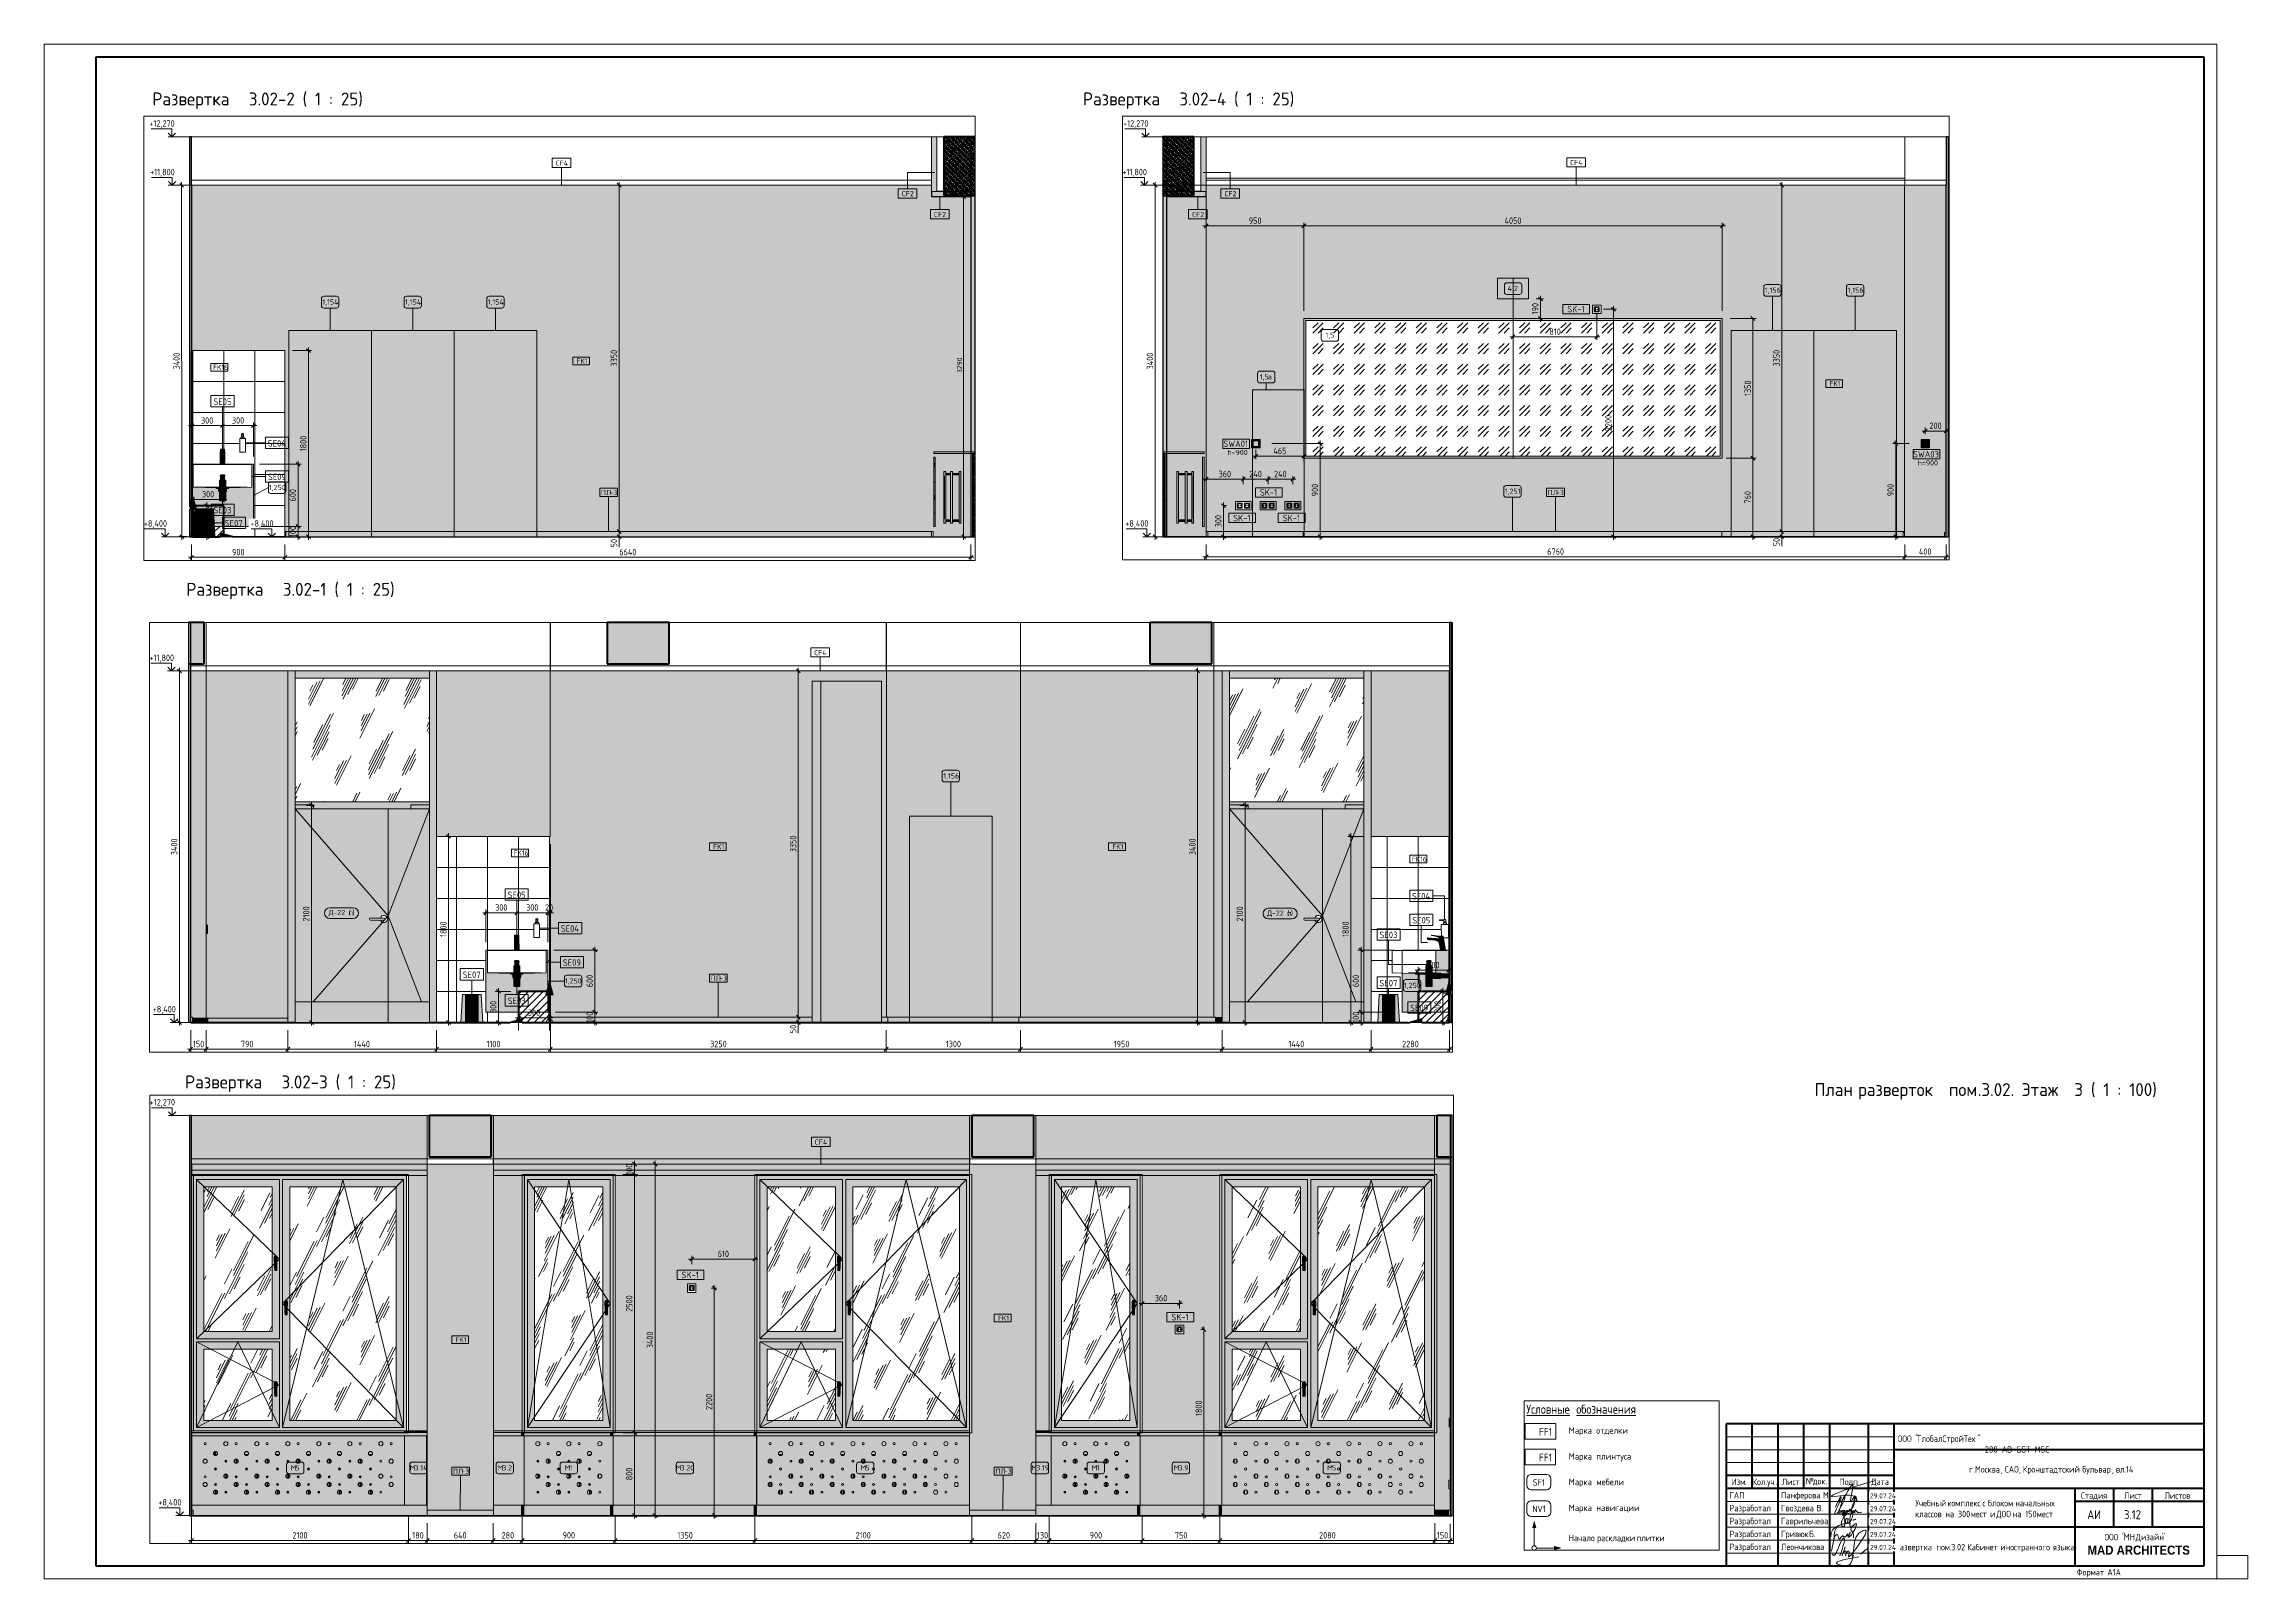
# Paper-space layout 'Layout1' of a CAD drawing. Header units: millimetres. Extents: x -841 to 12, y 0 to 594.
# The model-space entities are those that its viewports show. They can reach past a viewport. Long polylines and large blocks are cut down to what shows.
import ezdxf

# ---------------------------------------------------------------- set-up
doc = ezdxf.new("R2010")
doc.units = ezdxf.units.MM
doc.linetypes.add('ADSK_Штрих_ш2 п1', pattern=[75, 50, -25])
doc.linetypes.add('Скрыто', pattern=[7.14375, 4.7625, -2.38125])
for name, color, linetype, lineweight in [('0-1', 7, 'Continuous', 9), ('A-ANNO-DIMS', 7, 'Continuous', 9), ('A-ANNO-DIMS-25', 7, 'Continuous', 9), ('A-ANNO-NOTE', 7, 'Continuous', 9), ('A-CLNG', 7, 'Continuous', 9), ('A-CLNG-IDEN', 7, 'Continuous', 9), ('A-DETL', 7, 'Continuous', 9), ('A-DETL-1', 7, 'Continuous', 40), ('A-DETL-2', 7, 'ADSK_Штрих_ш2 п1', 9), ('A-DETL-GENF', 7, 'Continuous', 9), ('A-DOOR', 7, 'Continuous', 9), ('A-DOOR-FRAM-1', 7, 'Continuous', 9), ('A-DOOR-FRAM-2', 7, 'Continuous', 18), ('A-DOOR-IDEN', 7, 'Continuous', 9), ('A-FLOR', 7, 'Continuous', 9), ('A-GENM', 7, 'Continuous', 9), ('A-GENM-IDEN', 7, 'Continuous', 9), ('A-GLAZ', 7, 'Continuous', 9), ('A-GLAZ-CURT', 7, 'Continuous', 9), ('A-GLAZ-CWMG', 7, 'Continuous', 9), ('A-WALL', 7, 'Continuous', 9), ('A-WALL-IDEN', 7, 'Continuous', 9), ('A-WALL-PATT', 7, 'Continuous', 9), ('E-ELEC-EQPM', 7, 'Continuous', 9), ('E-ELEC-FIXT-IDEN', 7, 'Continuous', 9), ('G-ANNO-DIMS', 7, 'Continuous', 9), ('G-ANNO-DIMS-1', 7, 'Continuous', 20), ('G-ANNO-TEXT', 7, 'Continuous', 9), ('G-ANNO-TTLB', 7, 'Скрыто', 9), ('I-FURN', 7, 'Continuous', 9), ('I-FURN-IDEN', 7, 'Continuous', 9), ('I-WALL', 7, 'Continuous', 9), ('M-EQPM', 7, 'Continuous', 9), ('P-SANR-FIXT', 7, 'Continuous', 9), ('P-SANR-FIXT-3', 7, 'Continuous', 18), ('P-SANR-FIXT-IDEN', 7, 'Continuous', 9), ('S-COLS', 7, 'Continuous', 9), ('Знаки', 7, 'Continuous', 9), ('Знаки-1', 7, 'Continuous', 18), ('Марки для знаков', 7, 'Continuous', 9), ('Электрические приборы', 7, 'Continuous', 9)]:
    doc.layers.add(name, color=color, linetype=linetype, lineweight=lineweight)
doc.layers.add('0-2', color=7, linetype='Continuous', lineweight=9, transparency=0.7)
doc.layers.add('P-SANR-FIXT-2', color=7, linetype='Continuous', lineweight=9, transparency=0.7)
for name, color, linetype, lineweight, true_color in [('A-CLNG-1', 7, 'Continuous', 9, 0x787878), ('A-CLNG-FNSH-1', 7, 'Continuous', 30, 0x3c3c3c), ('A-DETL-GENF-1', 7, 'Continuous', 9, 0xffffff), ('A-DETL-GENF-2', 7, 'Continuous', 9, 0xe0e0e0), ('A-DETL-GENF-3', 1, 'Continuous', 9, 0xff0000), ('A-DETL-GENF-4', 9, 'Continuous', 9, 0x808080), ('A-FLOR-1', 7, 'Continuous', 9, 0x787878), ('A-FLOR-FNSH-1', 7, 'Continuous', 40, 0x3c3c3c), ('A-FLOR-FNSH-2', 7, 'Continuous', 30, 0x3c3c3c), ('A-WALL-4', 7, 'Continuous', 30, 0x3c3c3c), ('A-WALL-5', 7, 'Continuous', 40, 0x3c3c3c), ('A-WALL-FNSH-3', 7, 'Continuous', 30, 0x3c3c3c), ('G-ANNO-TEXT-1', 7, 'Continuous', 9, 0x3c3c3c), ('G-ANNO-TEXT-2', 7, 'Continuous', 9, 0x008000), ('G-ANNO-TEXT-3', 1, 'Continuous', 9, 0xff0000), ('I-FURN-10', 7, 'Continuous', 9, 0x9e9e9e), ('I-FURN-11', 7, 'Continuous', 9, 0xd1d1d1), ('I-FURN-7', 7, 'Continuous', 9, 0xc0c0c0), ('I-FURN-9', 7, 'Continuous', 9, 0xacacac), ('I-WALL-1', 7, 'Continuous', 9, 0x787878), ('Розетки', 7, 'Continuous', 9, 0xff1e23)]:
    doc.layers.add(name, color=color, linetype=linetype, lineweight=lineweight, true_color=true_color)
doc.layers.add('G-ANNO-NPLT', color=7, linetype='Continuous', plot=False)
for name, color, linetype, lineweight, true_color, transparency in [('I-FURN-12', 7, 'Continuous', 9, 0x303030, 0.7), ('I-FURN-6', 7, 'Continuous', 9, 0xfbfbfb, 0.7), ('I-FURN-8', 7, 'Continuous', 9, 0x7f7f7f, 0.7), ('M-EQPM-1', 7, 'Continuous', 9, 0xe6e6e6, 0.7)]:
    doc.layers.add(name, color=color, linetype=linetype, lineweight=lineweight, true_color=true_color, transparency=transparency)
doc.styles.add('Arial_B', font='', dxfattribs={"width": 0.9, "height": 3.5})
doc.styles.add('GOST Common_1', font='GOST_Common.ttf', dxfattribs={"height": 50})
doc.styles.add('GOST Common_10', font='GOST_Common.ttf', dxfattribs={"width": 0.9, "height": 2})
doc.styles.add('GOST Common_11', font='GOST_Common.ttf', dxfattribs={"height": 5})
doc.styles.add('GOST Common_2', font='GOST_Common.ttf', dxfattribs={"width": 0.9, "height": 50})
doc.styles.add('GOST Common_3', font='GOST_Common.ttf', dxfattribs={"height": 62.5})
doc.styles.add('GOST Common_4', font='GOST_Common.ttf', dxfattribs={"height": 175})
doc.styles.add('GOST Common_5', font='GOST_Common.ttf', dxfattribs={"width": 0.9, "height": 210})
doc.styles.add('GOST Common_6', font='GOST_Common.ttf', dxfattribs={"width": 0.9, "height": 245})
doc.styles.add('GOST Common_7', font='GOST_Common.ttf', dxfattribs={"width": 0.9, "height": 175})
doc.styles.add('GOST Common_8', font='GOST_Common.ttf', dxfattribs={"width": 0.9, "height": 2.5})
doc.styles.add('GOST Common_9', font='GOST_Common.ttf', dxfattribs={"width": 0.9, "height": 3.5})
doc.styles.add('ISOCPEUR_2', font='isocpeur.ttf', dxfattribs={"width": 0.9, "height": 62.5})
doc.styles.add('ISOCPEUR_3', font='isocpeur.ttf', dxfattribs={"width": 0.9, "height": 62.5})
doc.styles.add('ISOCPEUR_4', font='isocpeur.ttf', dxfattribs={"width": 0.9, "height": 175})
doc.styles.add('ISOCPEUR_5', font='isocpeur.ttf', dxfattribs={"width": 0.9, "height": 50})
doc.styles.get('Arial_B').set_extended_font_data('Arial', bold=True)
doc.dimstyles.new('ISO-2_0_0_9К_Средний_округл2_1', dxfattribs={"dimscale": 304.8, "dimtxt": 49.799059, "dimasz": 0.123031, "dimexe": 0.098425, "dimexo": 0, "dimgap": 0, "dimtad": 1, "dimdec": 0, "dimrnd": 10, "dimzin": 0, "dimdsep": 46, "dimtxsty": 'ISOCPEUR_5', "dimblk1": 'OBLIQUE', "dimblk2": 'OBLIQUE', "dimsah": 1, "dimcen": 0.09, "dimdle": 0.098425, "dimazin": 0, "dimtfac": 1, "dimtdec": 4, "dimtix": 1, "dimtmove": 0, "dimatfit": 3, "dimfxl": 1, "dimtvp": 1, "dimtolj": 1, "dimtzin": 0, "dimarcsym": 2})
doc.dimstyles.new('ISO-2_5_0_9К_БОЛЬШОЙ_1', dxfattribs={"dimscale": 304.8, "dimtxt": 62.248823, "dimasz": 0.123031, "dimexe": 0.098425, "dimexo": 0.246063, "dimgap": 0, "dimtad": 1, "dimdec": 0, "dimrnd": 10, "dimzin": 0, "dimdsep": 46, "dimtxsty": 'ISOCPEUR_2', "dimblk1": 'OBLIQUE', "dimblk2": 'OBLIQUE', "dimsah": 1, "dimcen": 0.09, "dimdle": 0.098425, "dimazin": 0, "dimtfac": 1, "dimtdec": 4, "dimtix": 1, "dimtmove": 0, "dimatfit": 3, "dimfxl": 1, "dimtvp": 1, "dimtolj": 1, "dimtzin": 0, "dimarcsym": 2})
doc.dimstyles.new('ISO-2_5_0_9К_БОЛЬШОЙ_2', dxfattribs={"dimscale": 304.8, "dimtxt": 62.248823, "dimasz": 0.123031, "dimexe": 0.098425, "dimexo": 0.246063, "dimgap": 0, "dimtad": 1, "dimdec": 0, "dimrnd": 10, "dimzin": 0, "dimdsep": 46, "dimtxsty": 'ISOCPEUR_3', "dimblk1": 'OBLIQUE', "dimblk2": 'OBLIQUE', "dimsah": 1, "dimcen": 0.09, "dimdle": 0.098425, "dimazin": 0, "dimtfac": 1, "dimtdec": 4, "dimtix": 1, "dimtmove": 0, "dimatfit": 3, "dimfxl": 1, "dimtvp": 1, "dimtolj": 1, "dimtzin": 0, "dimarcsym": 2})
doc.dimstyles.new('ISO-2_5_0_9К_БОЛЬШОЙ_3', dxfattribs={"dimscale": 304.8, "dimtxt": 62.248823, "dimasz": 0.123031, "dimexe": 0.098425, "dimexo": 0.246063, "dimgap": 0, "dimtad": 1, "dimdec": 0, "dimrnd": 10, "dimzin": 0, "dimdsep": 46, "dimtxsty": 'ISOCPEUR_2', "dimblk1": 'OBLIQUE', "dimblk2": 'OBLIQUE', "dimsah": 1, "dimcen": 0.09, "dimdle": 0.098425, "dimazin": 0, "dimtfac": 1, "dimtdec": 4, "dimtix": 1, "dimtmove": 1, "dimatfit": 3, "dimfxl": 1, "dimtvp": 1, "dimtolj": 1, "dimtzin": 0, "dimarcsym": 2})
doc.dimstyles.new('ISO-2_5_0_9К_БОЛЬШОЙ_4', dxfattribs={"dimscale": 304.8, "dimtxt": 62.248823, "dimasz": 0.123031, "dimexe": 0.098425, "dimexo": 0.246063, "dimgap": 0, "dimtad": 1, "dimdec": 0, "dimrnd": 10, "dimzin": 0, "dimdsep": 46, "dimtxsty": 'ISOCPEUR_2', "dimblk1": 'OBLIQUE', "dimblk2": 'OBLIQUE', "dimsah": 1, "dimcen": 0.09, "dimdle": 0.098425, "dimazin": 0, "dimtfac": 1, "dimtdec": 4, "dimtix": 1, "dimtmove": 2, "dimatfit": 3, "dimfxl": 1, "dimtvp": 1, "dimtolj": 1, "dimtzin": 0, "dimarcsym": 2})
pattern_1 = [(0, (37082.631, 0), (30.48, 7.62), [2.515, -20.345, 2.515, -20.345, -121.92]), (0, (37082.631, 0), (30.48, 7.62), [-45.72, 2.515, -43.205, 2.515, -20.345, -53.34]), (0, (37082.631, 0), (30.48, 7.62), [-114.3, 2.515, -12.725, 2.515, -35.585]), (120, (37094.061, 3.81), (-21.8391136, 22.5864543), [2.515, -20.345, 2.515, -20.345, -121.92]), (120, (37094.061, 3.81), (-21.8391136, 22.5864543), [-45.72, 2.515, -43.205, 2.515, -20.345, -53.34]), (120, (37094.061, 3.81), (-21.8391136, 22.5864543), [-114.3, 2.515, -12.725, 2.515, -35.585]), (240, (37097.871, 19.05), (-8.6408864, -30.2064543), [2.515, -20.345, 2.515, -20.345, -121.92]), (240, (37097.871, 19.05), (-8.6408864, -30.2064543), [-45.72, 2.515, -43.205, 2.515, -20.345, -53.34]), (240, (37097.871, 19.05), (-8.6408864, -30.2064543), [-114.3, 2.515, -12.725, 2.515, -35.585])]
pattern_2 = [(63.435, (22607.3, 31.75), (-255.583, 766.747), [317.5, -190.5, 317.5, -190.5, -403.903]), (63.435, (22607.3, 31.75), (-255.583, 766.747), [-1016, 127, -276.903]), (63.435, (22591.4, 47.6), (-255.583, 766.747), [254, -317.5, 190.5, -190.5, -467.403]), (63.435, (22591.4, 47.6), (-255.583, 766.747), [-952.5, 222.25, -245.153]), (63.435, (22591.4, 95.25), (-255.583, 766.747), [190.5, -381, 127, -190.5, -530.903]), (63.435, (22591.4, 95.25), (-255.583, 766.747), [-889, 285.75, -245.153]), (63.435, (22639.03, 47.6), (-255.583, 766.747), [190.5, -381, 158.75, -6404.65]), (63.435, (22686.66, 95.25), (-255.583, 766.747), [95.25, -476.25, 63.5, -6499.9]), (63.435, (22607.3, 174.6), (-255.583, 766.747), [63.5, -476.25, 63.5, -254, -562.653]), (63.435, (22607.3, 174.6), (-255.583, 766.747), [-857.25, 158.75, -403.903]), (63.435, (22893.03, 127), (-255.583, 766.747), [317.5, -476.25, 381, -251.503]), (63.435, (22893.03, 79.4), (-255.583, 766.747), [444.5, -317.5, 476.25, -188.003]), (63.435, (22924.8, 95.25), (-255.583, 766.747), [508, -254, 381, -276.903]), (63.435, (22972.4, 142.9), (-255.583, 766.747), [317.5, -444.5, 254, -403.903]), (63.435, (22924.8, 238.1), (-255.583, 766.747), [158.75, -635, 190.5, -435.653]), (63.435, (23020.03, 190.5), (-255.583, 766.747), [127, -635, 127, -530.903])]
pattern_3 = [(45, (37082.63, 0), (-35.35534, 35.35534), [])]
pattern_4 = [(63.435, (63.5, 31.75), (-255.583, 766.747), [317.5, -190.5, 317.5, -190.5, -403.903]), (63.435, (63.5, 31.75), (-255.583, 766.747), [-1016, 127, -276.903]), (63.435, (47.6, 47.6), (-255.583, 766.747), [254, -317.5, 190.5, -190.5, -467.403]), (63.435, (47.6, 47.6), (-255.583, 766.747), [-952.5, 222.25, -245.153]), (63.435, (47.6, 95.25), (-255.583, 766.747), [190.5, -381, 127, -190.5, -530.903]), (63.435, (47.6, 95.25), (-255.583, 766.747), [-889, 285.75, -245.153]), (63.435, (95.25, 47.6), (-255.583, 766.747), [190.5, -381, 158.75, -6404.653]), (63.435, (142.9, 95.25), (-255.583, 766.747), [95.25, -476.25, 63.5, -6499.903]), (63.435, (63.5, 174.6), (-255.583, 766.747), [63.5, -476.25, 63.5, -254, -562.653]), (63.435, (63.5, 174.6), (-255.583, 766.747), [-857.25, 158.75, -403.903]), (63.435, (349.25, 127), (-255.583, 766.747), [317.5, -476.25, 381, -251.503]), (63.435, (349.25, 79.4), (-255.583, 766.747), [444.5, -317.5, 476.25, -188.003]), (63.435, (381, 95.25), (-255.583, 766.747), [508, -254, 381, -276.903]), (63.435, (428.6, 142.9), (-255.583, 766.747), [317.5, -444.5, 254, -403.903]), (63.435, (381, 238.1), (-255.583, 766.747), [158.75, -635, 190.5, -435.653]), (63.435, (476.25, 190.5), (-255.583, 766.747), [127, -635, 127, -530.903])]
pattern_5 = [(0, (65855.403, 0), (30.48, 7.62), [2.515, -20.345, 2.515, -20.345, -121.92]), (0, (65855.403, 0), (30.48, 7.62), [-45.72, 2.515, -43.205, 2.515, -20.345, -53.34]), (0, (65855.403, 0), (30.48, 7.62), [-114.3, 2.515, -12.725, 2.515, -35.585]), (120, (65866.833, 3.81), (-21.8391136, 22.5864543), [2.515, -20.345, 2.515, -20.345, -121.92]), (120, (65866.833, 3.81), (-21.8391136, 22.5864543), [-45.72, 2.515, -43.205, 2.515, -20.345, -53.34]), (120, (65866.833, 3.81), (-21.8391136, 22.5864543), [-114.3, 2.515, -12.725, 2.515, -35.585]), (240, (65870.643, 19.05), (-8.6408864, -30.2064543), [2.515, -20.345, 2.515, -20.345, -121.92]), (240, (65870.643, 19.05), (-8.6408864, -30.2064543), [-45.72, 2.515, -43.205, 2.515, -20.345, -53.34]), (240, (65870.643, 19.05), (-8.6408864, -30.2064543), [-114.3, 2.515, -12.725, 2.515, -35.585])]
pattern_6 = [(45, (63694.94, 0), (-14.25598, 14.25598), []), (45, (63709.196, 0), (-14.25598, 14.25598), [25.202, -5.04, 0.8382, -4.202])]
pattern_7 = [(0, (63694.94, 0), (30.48, 7.62), [2.515, -20.345, 2.515, -20.345, -121.92]), (0, (63694.94, 0), (30.48, 7.62), [-45.72, 2.515, -43.205, 2.515, -20.345, -53.34]), (0, (63694.94, 0), (30.48, 7.62), [-114.3, 2.515, -12.725, 2.515, -35.585]), (120, (63706.37, 3.81), (-21.8391136, 22.5864543), [2.515, -20.345, 2.515, -20.345, -121.92]), (120, (63706.37, 3.81), (-21.8391136, 22.5864543), [-45.72, 2.515, -43.205, 2.515, -20.345, -53.34]), (120, (63706.37, 3.81), (-21.8391136, 22.5864543), [-114.3, 2.515, -12.725, 2.515, -35.585]), (240, (63710.18, 19.05), (-8.6408864, -30.2064543), [2.515, -20.345, 2.515, -20.345, -121.92]), (240, (63710.18, 19.05), (-8.6408864, -30.2064543), [-45.72, 2.515, -43.205, 2.515, -20.345, -53.34]), (240, (63710.18, 19.05), (-8.6408864, -30.2064543), [-114.3, 2.515, -12.725, 2.515, -35.585])]
pattern_8 = [(45, (68996.408, 0), (-14.25598, 14.25598), []), (45, (69010.664, 0), (-14.25598, 14.25598), [25.202, -5.04, 0.8382, -4.202])]
pattern_9 = [(0, (68996.4075, 0), (30.48, 7.62), [2.515, -20.345, 2.515, -20.345, -121.92]), (0, (68996.4075, 0), (30.48, 7.62), [-45.72, 2.515, -43.205, 2.515, -20.345, -53.34]), (0, (68996.4075, 0), (30.48, 7.62), [-114.3, 2.515, -12.725, 2.515, -35.585]), (120, (69007.8375, 3.81), (-21.8391136, 22.5864543), [2.515, -20.345, 2.515, -20.345, -121.92]), (120, (69007.8375, 3.81), (-21.8391136, 22.5864543), [-45.72, 2.515, -43.205, 2.515, -20.345, -53.34]), (120, (69007.8375, 3.81), (-21.8391136, 22.5864543), [-114.3, 2.515, -12.725, 2.515, -35.585]), (240, (69011.6475, 19.05), (-8.6408864, -30.2064543), [2.515, -20.345, 2.515, -20.345, -121.92]), (240, (69011.6475, 19.05), (-8.6408864, -30.2064543), [-45.72, 2.515, -43.205, 2.515, -20.345, -53.34]), (240, (69011.6475, 19.05), (-8.6408864, -30.2064543), [-114.3, 2.515, -12.725, 2.515, -35.585])]

psp = doc.layouts.get("Layout1")

# ---------------------------------------------------------------- texts
at = {"layer": 'G-ANNO-TTLB', "linetype": 'Continuous', "attachment_point": 1}
for s, insert, char_height, width, style in [('Развертка', (-799.13, 575.26), 5, 41.6076, 'GOST Common_11'), (' 3.02-2 ( 1 : 25)', (-764.8, 575.26), 5, 52.5105, 'GOST Common_11'), ('Развертка', (-438.95, 575.26), 5, 41.6076, 'GOST Common_11'), (' 3.02-4 ( 1 : 25)', (-404.62, 575.26), 5, 53.0717, 'GOST Common_11'), ('Развертка', (-785.96, 385.48), 5, 41.6076, 'GOST Common_11'), (' 3.02-1 ( 1 : 25)', (-751.63, 385.48), 5, 51.308, 'GOST Common_11'), ('Развертка', (-786.45, 194.83), 5, 41.6076, 'GOST Common_11'), (' 3.02-3 ( 1 : 25)', (-752.12, 194.83), 5, 52.5105, 'GOST Common_11'), ('План', (-155.79, 191.87), 5, 18.4388, 'GOST Common_11'), ('\\fGOST Common|b0|i0|c204|p34|; ', (-140.57, 191.87), 5, 2.0844, 'GOST Common_11'), ('разверток', (-138.85, 191.87), 5, 40.4852, 'GOST Common_11'), ('\\fGOST Common|b0|i0|c204|p34|; ', (-105.45, 191.87), 5, 2.0844, 'GOST Common_11'), ('пом', (-103.73, 191.87), 5, 13.5485, 'GOST Common_11'), ('.3.02. ', (-92.55, 191.87), 5, 20.6034, 'GOST Common_11'), ('Этаж', (-75.55, 191.87), 5, 21.0042, 'GOST Common_11'), (' 3 ( 1 : 100)', (-58.22, 191.87), 5, 36.4768, 'GOST Common_11'), ('ООО', (-123.53, 55.52), 2.5, 6.4937, 'GOST Common_8'), (' "', (-118.17, 55.52), 2.5, 2.5975, 'GOST Common_8'), ('ГлобалСтройТех', (-116.03, 55.52), 2.5, 28.2114, 'GOST Common_8'), ('"                                                                               288-AB-GST-MSC', (-92.75, 55.52), 2.5, 105.1974, 'GOST Common_8'), ('\\fGOST Common|b0|i0|c204|p34|;\\W.9;г', (-95.9, 43.66), 2.5, 1.9481, 'GOST Common_8'), ('Москва', (-93.64, 43.66), 2.5, 12.1215, 'GOST Common_8'), ('САО', (-82.09, 43.66), 2.5, 6.5658, 'GOST Common_8'), ('Кронштадтский', (-75.12, 43.66), 2.5, 26.9848, 'GOST Common_8'), ('\\fGOST Common|b0|i0|c204|p34|;\\W.9; ', (-52.86, 43.66), 2.5, 0.938, 'GOST Common_8'), ('бульвар', (-52.08, 43.66), 2.5, 13.8532, 'GOST Common_8'), ('вл', (-39.11, 43.66), 2.5, 3.8962, 'GOST Common_8'), ('.14', (-35.89, 43.66), 2.5, 4.3291, 'GOST Common_8'), ('\\fGOST Common|b0|i0|c204|p34|;\\W.9;.', (-94.29, 43.66), 2.5, 0.7937, 'GOST Common_8'), (', ', (-83.64, 43.66), 2.5, 1.8759, 'GOST Common_8'), (', ', (-76.67, 43.66), 2.5, 1.8759, 'GOST Common_8'), (', ', (-40.65, 43.66), 2.5, 1.8759, 'GOST Common_8'), ('Учебный', (-116.7, 30.59), 2.5, 14.0696, 'GOST Common_8'), ('классов', (-116.82, 26.36), 2.5, 13.2759, 'GOST Common_8'), ('\\fGOST Common|b0|i0|c204|p34|;\\W.9; ', (-105.87, 26.36), 2.5, 0.938, 'GOST Common_8'), ('\\fGOST Common|b0|i0|c204|p34|;\\W.9; ', (-105.1, 30.59), 2.5, 0.938, 'GOST Common_8'), ('на', (-105.1, 26.36), 2.5, 4.1127, 'GOST Common_8'), ('комплекс', (-104.32, 30.59), 2.5, 15.5127, 'GOST Common_8'), (' 300 ', (-101.7, 26.36), 2.5, 7.7203, 'GOST Common_8'), ('мест', (-95.33, 26.36), 2.5, 8.2253, 'GOST Common_8'), ('\\fGOST Common|b0|i0|c204|p34|;\\W.9; ', (-91.52, 30.59), 2.5, 0.938, 'GOST Common_8'), ('\\fGOST Common|b0|i0|c204|p34|;\\W.9;с', (-90.75, 30.59), 2.5, 1.6595, 'GOST Common_8'), ('\\fGOST Common|b0|i0|c204|p34|;\\W.9; ', (-89.38, 30.59), 2.5, 0.938, 'GOST Common_8'), ('\\fGOST Common|b0|i0|c204|p34|;\\W.9; ', (-88.55, 26.36), 2.5, 0.938, 'GOST Common_8'), ('блоком', (-88.61, 30.59), 2.5, 11.9051, 'GOST Common_8'), ('\\fGOST Common|b0|i0|c204|p34|;\\W.9;и', (-87.77, 26.36), 2.5, 1.9481, 'GOST Common_8'), ('\\fGOST Common|b0|i0|c204|p34|;\\W.9; ', (-86.17, 26.36), 2.5, 0.938, 'GOST Common_8'), ('ДОО', (-85.39, 26.36), 2.5, 6.7823, 'GOST Common_8'), ('\\fGOST Common|b0|i0|c204|p34|;\\W.9; ', (-79.8, 26.36), 2.5, 0.938, 'GOST Common_8'), ('на', (-79.02, 26.36), 2.5, 4.1127, 'GOST Common_8'), ('\\fGOST Common|b0|i0|c204|p34|;\\W.9; ', (-78.78, 30.59), 2.5, 0.938, 'GOST Common_8'), ('начальных', (-78.01, 30.59), 2.5, 18.1823, 'GOST Common_8'), (' 150 ', (-75.63, 26.36), 2.5, 7.143, 'GOST Common_8'), ('мест', (-69.73, 26.36), 2.5, 8.2253, 'GOST Common_8'), ('АИ', (-50.19, 26.62), 3.5, 6.5658, 'GOST Common_9'), ('3.12', (-35.97, 26.62), 3.5, 8.4418, 'GOST Common_9'), ('Развертка', (-124.62, 13.54), 2.5, 18.543, 'GOST Common_8'), ('\\fGOST Common|b0|i0|c204|p34|;\\W.9; ', (-109.32, 13.54), 2.5, 0.938, 'GOST Common_8'), ('пом', (-108.55, 13.54), 2.5, 6.0608, 'GOST Common_8'), ('.3.02 ', (-103.55, 13.54), 2.5, 8.3696, 'GOST Common_8'), ('Кабинет', (-96.64, 13.54), 2.5, 14.5747, 'GOST Common_8'), ('\\fGOST Common|b0|i0|c204|p34|;\\W.9; ', (-84.62, 13.54), 2.5, 0.938, 'GOST Common_8'), ('иностранного', (-83.84, 13.54), 2.5, 23.8101, 'GOST Common_8'), ('\\fGOST Common|b0|i0|c204|p34|;\\W.9; ', (-64.2, 13.54), 2.5, 0.938, 'GOST Common_8'), ('языка', (-63.42, 13.54), 2.5, 10.0291, 'GOST Common_8')]:
    psp.add_mtext(s, dxfattribs=dict(at, insert=insert, char_height=char_height, width=width, style=style))

msp = doc.modelspace()

# ---------------------------------------------------------------- texts
at = {"layer": 'A-CLNG-IDEN', "char_height": 50, "attachment_point": 1, "style": 'GOST Common_1'}
for s, insert, width in [('CF4', (73037.5, 12044.4), 138.291), ('CF4', (47076.1, 12037.7), 138.291), ('CF4', (63847.6, 12039.5), 138.291), ('CF4', (33200.3, 12002.6), 138.291), ('CF2', (67197, 11743.9), 132.278), ('CF2', (69693.1, 11743.9), 132.278), ('CF2', (67509.3, 11541.9), 132.278), ('CF2', (69380.8, 11541.9), 132.278)]:
    msp.add_mtext(s, dxfattribs=dict(at, insert=insert, width=width))
at = {"layer": 'A-DOOR-IDEN', "char_height": 50, "attachment_point": 1, "style": 'GOST Common_1'}
for s, insert, width in [('\\fGOST Common|b0|i0|c204|p34|;Д', (28502.8, 9487.8), 56.118), ('-22 (', (28549.1, 9487.8), 178.375), ('\\fGOST Common|b0|i0|c204|p34|;)', (28732.7, 9487.8), 24.051), ('-22 (', (37630.6, 9482.8), 178.375), ('\\fGOST Common|b0|i0|c204|p34|;)', (37814.1, 9482.8), 24.051), ('\\fGOST Common|b0|i0|c204|p34|;Д', (37584.3, 9482.8), 56.118), ('\\fGOST Common|b0|i0|c204|p34|;п', (28696.3, 9487.8), 44.093), ('\\fGOST Common|b0|i0|c204|p34|;п', (37777.8, 9482.8), 44.093)]:
    msp.add_mtext(s, dxfattribs=dict(at, insert=insert, width=width))
at = {"layer": 'A-GENM-IDEN', "char_height": 50, "attachment_point": 1, "style": 'GOST Common_1'}
for s, insert, width in [('ПЛ', (32198.7, 8852.8), 98.207), ('-3', (32279.7, 8852.8), 86.181), ('ПЛ', (43574.7, 8852.8), 98.207), ('-3', (43655.7, 8852.8), 86.181), ('ПЛ', (48824.9, 8852.8), 98.207), ('-3', (48905.9, 8852.8), 86.181), ('ПЛ', (64286.4, 8852.8), 98.207), ('-3', (64367.4, 8852.8), 86.181), ('ПЛ', (72821.2, 8852.8), 98.207), ('-3', (72902.2, 8852.8), 86.181)]:
    msp.add_mtext(s, dxfattribs=dict(at, insert=insert, width=width))
at = {"layer": 'A-WALL-IDEN', "char_height": 50, "attachment_point": 1, "style": 'GOST Common_2'}
for s, insert, width in [('FK1', (48849.8, 10334.5), 111.835), ('FK1', (32224.8, 10124.5), 111.835), ('FK1', (36087.8, 10124.5), 111.835), ('FK1', (36087.8, 10124.5), 111.835), ('FK1', (43599.8, 10124.5), 111.835), ('FK1', (64051.3, 10124.5), 111.835), ('FK16', (30293.1, 10063.5), 151.519), ('FK16', (60534.1, 10063.5), 151.519), ('FK16', (38985.5, 10004.4), 151.519), ('FK1', (75548.9, 9904.5), 111.835)]:
    msp.add_mtext(s, dxfattribs=dict(at, insert=insert, width=width))
at = {"layer": 'E-ELEC-FIXT-IDEN', "attachment_point": 1}
for s, insert, char_height, width, style in [('SK-1', (45788.2, 10758.5), 62.5, 212.447, 'GOST Common_3'), ('SK-1', (73011.9, 10633), 62.5, 212.447, 'GOST Common_3'), ('SK-1', (50527.7, 10350.8), 62.5, 212.447, 'GOST Common_3'), ('SWA01', (69684.5, 9330.2), 62.5, 304.641, 'GOST Common_3'), ('h=900', (69723.2, 9240), 50, 220.464, 'GOST Common_1'), ('SWA03', (76357.4, 9228.9), 62.5, 320.675, 'GOST Common_3'), ('h=900', (76402.7, 9138.7), 50, 220.464, 'GOST Common_1'), ('SK-1', (70037.2, 8859.4), 62.5, 212.447, 'GOST Common_3'), ('SK-1', (69778.9, 8611.4), 62.5, 212.447, 'GOST Common_3'), ('SK-1', (70258.6, 8611.4), 62.5, 212.447, 'GOST Common_3')]:
    msp.add_mtext(s, dxfattribs=dict(at, insert=insert, char_height=char_height, width=width, style=style))
at = {"layer": 'G-ANNO-DIMS', "char_height": 62.5, "attachment_point": 1, "line_spacing_factor": 1.149209, "style": 'ISOCPEUR_2', "bg_fill": 3, "box_fill_scale": 1.25, "bg_fill_color": 256, "bg_fill_true_color": 13158600, "bg_fill_transparency": 0}
for s, insert, width in [('+12,270', (40641, 12429.2), 288.318), ('+12,270', (59917.6, 12429.2), 288.318), ('+12,270', (68713.5, 12429.2), 288.318), ('+11,800', (26770, 11959.2), 275.62), ('+11,800', (59925.4, 11959.2), 275.62), ('+11,800', (68706.6, 11959.2), 275.62), ('+8,400', (26801.2, 8559.2), 261.428), ('+8,400', (40724.8, 8559.2), 261.428), ('+8,400', (59864.9, 8559.2), 261.428), ('+8,400', (68735.2, 8559.2), 261.428)]:
    msp.add_mtext(s, dxfattribs=dict(at, insert=insert, width=width))
at = {"layer": 'G-ANNO-TEXT', "attachment_point": 1}
for s, insert, char_height, width, style in [('\\LУсловные', (53839.3, 1955.6), 245, 1550.544, 'GOST Common_6'), ('\\Lобозначения', (55193.6, 1955.6), 245, 2111.164, 'GOST Common_6'), ('\\L\\fGOST Common|b0|i0|c204|p34|;\\W.9;\\L ', (55118.6, 1955.6), 245, 90.911, 'GOST Common_6'), ('Начало', (54988, -1567.6), 175, 863.658, 'GOST Common_7'), ('\\fGOST Common|b0|i0|c204|p34|;\\W.9; ', (55700.6, -1567.6), 175, 65.658, 'GOST Common_7'), ('\\fGOST Common|b0|i0|c204|p34|;\\W.9; ', (56775.7, -1567.6), 175, 65.658, 'GOST Common_7'), ('раскладки', (55754.7, -1567.6), 175, 1237.405, 'GOST Common_7'), ('плитки', (56829.9, -1567.6), 175, 853.557, 'GOST Common_7')]:
    msp.add_mtext(s, dxfattribs=dict(at, insert=insert, char_height=char_height, width=width, style=style))
at = {"layer": 'G-ANNO-TEXT-1', "attachment_point": 1}
for s, insert, char_height, width, style in [('Марка', (54988, 1343.2), 175, 830.548, 'GOST Common_4'), ('\\fGOST Common|b0|i0|c204|p34|; ', (55673.2, 1343.2), 175, 72.954, 'GOST Common_4'), ('   FF1   ', (53839.3, 1327.3), 210, 929.316, 'GOST Common_5'), ('отделки', (55733.4, 1343.2), 175, 1099.915, 'GOST Common_4'), ('Марка', (54988, 643.2), 175, 830.548, 'GOST Common_4'), ('\\fGOST Common|b0|i0|c204|p34|; ', (55673.2, 643.2), 175, 72.954, 'GOST Common_4'), ('плинтуса', (55733.4, 643.2), 175, 1245.822, 'GOST Common_4'), ('Марка', (54988, -50.9), 175, 830.548, 'GOST Common_4'), ('\\fGOST Common|b0|i0|c204|p34|; ', (55673.2, -50.9), 175, 72.954, 'GOST Common_4'), ('мебели', (55733.4, -50.9), 175, 925.949, 'GOST Common_4'), ('Марка', (54988, -750.9), 175, 830.548, 'GOST Common_4'), ('\\fGOST Common|b0|i0|c204|p34|; ', (55673.2, -750.9), 175, 72.954, 'GOST Common_4'), ('навигации', (55733.4, -750.9), 175, 1414.177, 'GOST Common_4')]:
    msp.add_mtext(s, dxfattribs=dict(at, insert=insert, char_height=char_height, width=width, style=style))
at = {"layer": 'G-ANNO-TEXT-2', "char_height": 175, "attachment_point": 1, "style": 'ISOCPEUR_4'}
for s, insert, width in [('SF1', (54016.7, -63.7), 383.848), ('NV1', (54002.8, -782), 419.202)]:
    msp.add_mtext(s, dxfattribs=dict(at, insert=insert, width=width))
at = {"layer": 'G-ANNO-TEXT-3', "insert": (53839.3, 627.3), "char_height": 210, "width": 929.316, "attachment_point": 1, "style": 'GOST Common_5'}
msp.add_mtext('   FF1   ', dxfattribs=at)
at = {"layer": 'I-FURN-IDEN', "char_height": 50, "attachment_point": 1, "style": 'GOST Common_1'}
for s, insert, width in [('4,2', (72434.8, 10826.8), 116.245), ('1,156', (34449.6, 10809.7), 170.359), ('1,156', (74922.4, 10809.7), 170.359), ('1,156', (75722.4, 10809.7), 170.359), ('1,154', (61590.1, 10695.8), 176.371), ('1,154', (62390.1, 10695.8), 176.371), ('1,154', (63190.1, 10695.8), 176.371), ('1,5', (70670.8, 10374.9), 96.202), ('1,5', (70034.9, 9971.8), 96.202), ('\\fGOST Common|b0|i0|c204|p34|;а', (70114.3, 9971.8), 50.105), ('1,250', (61073.6, 8901.8), 184.388), ('1,251', (72406.5, 8864.7), 170.359), ('1,250', (30788.3, 8826.8), 184.388), ('1,250', (38907.3, 8783.5), 184.388)]:
    msp.add_mtext(s, dxfattribs=dict(at, insert=insert, width=width))
at = {"layer": 'P-SANR-FIXT-IDEN', "char_height": 62.5, "attachment_point": 1, "style": 'GOST Common_3'}
for s, insert, width in [('SE05', (60537.5, 9737.7), 222.468), ('SE05', (30235.6, 9664.7), 222.468), ('SE04', (38986.1, 9652.2), 228.481), ('SE05', (38988.6, 9419.5), 222.468), ('SE04', (30750, 9339.4), 228.481), ('SE04', (61063, 9334.4), 228.481), ('SE03', (38672, 9278.5), 222.468), ('SE09', (30770.5, 9009.6), 222.468), ('SE09', (61065.5, 9009.6), 222.468), ('SE07', (29801, 8891.9), 222.468), ('SE07', (38672, 8811.4), 222.468), ('SE03', (60538, 8687.9), 222.468), ('SE03', (30236.2, 8640.5), 222.468), ('SE09', (38968.2, 8571.6), 222.468), ('SE07', (60647.6, 8561.9), 222.468)]:
    msp.add_mtext(s, dxfattribs=dict(at, insert=insert, width=width))
at = {"layer": 'Марки для знаков', "char_height": 50, "attachment_point": 1, "style": 'GOST Common_1'}
for s, insert, width in [('\\fGOST Common|b0|i0|c204|p34|;М', (42005, 8886.8), 56.118), ('\\fGOST Common|b0|i0|c204|p34|;5', (42051.3, 8886.8), 44.093), ('\\fGOST Common|b0|i0|c204|p34|;М', (43157, 8886.8), 56.118), ('3.14', (43203.3, 8886.8), 140.295), ('\\fGOST Common|b0|i0|c204|p34|;М', (44007.2, 8886.8), 56.118), ('3.2', (44053.5, 8886.8), 104.219), ('\\fGOST Common|b0|i0|c204|p34|;М', (44656, 8886.8), 56.118), ('\\fGOST Common|b0|i0|c204|p34|;1', (44702.3, 8886.8), 30.063), ('\\fGOST Common|b0|i0|c204|p34|;М', (45731.3, 8886.8), 56.118), ('3.20', (45777.6, 8886.8), 148.312), ('\\fGOST Common|b0|i0|c204|p34|;М', (47519.8, 8886.8), 56.118), ('\\fGOST Common|b0|i0|c204|p34|;5', (47566.1, 8886.8), 44.093), ('\\fGOST Common|b0|i0|c204|p34|;М', (49172.9, 8886.8), 56.118), ('3.19', (49219.2, 8886.8), 134.283), ('\\fGOST Common|b0|i0|c204|p34|;М', (49756, 8886.8), 56.118), ('\\fGOST Common|b0|i0|c204|p34|;1', (49802.3, 8886.8), 30.063), ('\\fGOST Common|b0|i0|c204|p34|;М', (50549.4, 8886.8), 56.118), ('3.9', (50595.7, 8886.8), 104.219), ('\\fGOST Common|b0|i0|c204|p34|;М', (52034.2, 8886.8), 56.118), ('\\fGOST Common|b0|i0|c204|p34|;5', (52080.5, 8886.8), 44.093)]:
    msp.add_mtext(s, dxfattribs=dict(at, insert=insert, width=width))

# ---------------------------------------------------------------- blocks, each defined once
blk = doc.blocks.new('Штамп_РД_основной - А1А-27074248-Развертка пом_3_02 Кабинет иностранного языка')
at = {"layer": 'A-ANNO-NOTE'}
for points, knots in [([(-338.04, -117.09), (-338.7, -122.45), (-329.95, -103.67), (-335.82, -123.67), (-330.91, -113.57), (-333.31, -120.58), (-331.35, -115.2), (-331.8, -118.76), (-331.18, -118.6), (-331.48, -117.47), (-332.41, -115.06), (-346.74, -118.37), (-335.97, -113.63), (-324.18, -110.47)], [0, 0, 0, 0, 0.0513615, 0.1091052, 0.1522958, 0.178941, 0.1972205, 0.2080985, 0.2140042, 0.2188047, 0.2389907, 0.2707687, 0.3130687, 0.3130687, 0.3130687, 0.3130687]), ([(-339.6, -120.68), (-338.03, -117.16), (-337.34, -116.47), (-337.34, -117.01), (-338.8, -120.61), (-340.42, -123.93), (-338.88, -123.37), (-338.39, -122.01), (-335.91, -117.73), (-335.91, -116.39), (-336.4, -116.39), (-336.93, -117.86), (-338.31, -122.65)], [0, 0, 0, 0, 0.0080365, 0.0160998, 0.028237, 0.0420073, 0.0521324, 0.0641411, 0.0757014, 0.0858292, 0.0908816, 0.1013994, 0.1013994, 0.1013994, 0.1013994]), ([(-334.92, -121.85), (-335.39, -122.12), (-335.39, -122.36), (-335.08, -122.36), (-334.79, -121.86), (-335.46, -123.69), (-336.26, -124.25), (-335.67, -123.24), (-334.43, -122), (-333.69, -121.48), (-334.3, -121.48), (-334.58, -122.51), (-333.95, -122.51), (-332.11, -119.19), (-332.11, -118.03), (-332.59, -118.5), (-333.54, -122.06), (-333.54, -122.65)], [0, 0, 0, 0, 0.00162511, 0.00331349, 0.00754981, 0.01278161, 0.01888966, 0.02470924, 0.03042302, 0.03530305, 0.0391434, 0.04257709, 0.05077407, 0.05912564, 0.06755136, 0.07580968, 0.08321457, 0.08321457, 0.08321457, 0.08321457]), ([(-341.44, -132.23), (-341.94, -127.35), (-328.89, -126.72), (-340.13, -127.01), (-339.88, -131.73), (-341.68, -139.94), (-340.55, -134.68), (-340.23, -132.52), (-338.7, -130.28), (-338.3, -134.28), (-337.45, -132.06), (-336.73, -131.65)], [0, 0, 0, 0, 0.019426, 0.0387349, 0.0549438, 0.0672527, 0.0778646, 0.084698, 0.0906304, 0.096697, 0.1015072, 0.1015072, 0.1015072, 0.1015072]), ([(-338.31, -122.65), (-338.31, -123.16), (-337.4, -123.16), (-337.4, -122.18), (-337.76, -122.18), (-337.86, -122.27), (-337.86, -122.45), (-336.95, -122.11), (-337.26, -122.65)], [0, 0, 0, 0, 0.00358547, 0.00695057, 0.00915819, 0.01015554, 0.01205798, 0.01469377, 0.01469377, 0.01469377, 0.01469377]), ([(-336.52, -122.82), (-335.98, -125.91), (-335.98, -128.51), (-337.09, -128.51), (-337.63, -126.53), (-335.78, -123.34), (-334.29, -122.94), (-332.03, -122.74)], [0, 0, 0, 0, 0.01155157, 0.02127823, 0.03282555, 0.04509601, 0.05773263, 0.05773263, 0.05773263, 0.05773263]), ([(-337.04, -123.15), (-336.33, -122.45), (-336.88, -121.9), (-337.19, -122.22), (-336.57, -122.38), (-335.98, -121.8), (-335.98, -122.14), (-336.29, -122.45), (-335.64, -122.45), (-335.9, -123.17), (-336.96, -124.23), (-336.96, -123.36), (-335.57, -122.19), (-335.11, -122.65)], [0, 0, 0, 0, 0.00332582, 0.00612366, 0.00901076, 0.01174206, 0.01415884, 0.01630272, 0.0190767, 0.02344016, 0.02813242, 0.03439448, 0.03937975, 0.03937975, 0.03937975, 0.03937975]), ([(-336.73, -131.65), (-336.69, -132.19), (-335.41, -132.52), (-334.96, -129.96), (-334.72, -133.44), (-334.65, -131.27), (-333.5, -130.12), (-334.9, -132.4), (-333.52, -132.31), (-329.94, -124.81), (-334.86, -129.74), (-332.72, -130.12), (-332.69, -131.28), (-332.61, -132.58)], [0, 0, 0, 0, 0.0046234, 0.0123007, 0.0208561, 0.0283952, 0.03509, 0.0409642, 0.0537756, 0.0710384, 0.0891313, 0.0998193, 0.1046376, 0.1046376, 0.1046376, 0.1046376]), ([(-334.89, -125.37), (-335.11, -125.15), (-335.5, -125.15), (-335.69, -125.34), (-335.81, -126.03), (-335.81, -126.9), (-335.29, -127.04), (-334.88, -126.64), (-334.73, -125.4), (-334.73, -125.1), (-334.73, -125.1), (-334.73, -125.11), (-334.83, -126.08), (-334.77, -126.92), (-334.56, -126.92), (-333.91, -126.43), (-332.93, -124.42), (-332.93, -123.27), (-333.1, -122.97), (-333.59, -122.97), (-334.05, -124.31), (-334.22, -127.46), (-333.93, -128.25), (-333.8, -128.74)], [0, 0, 0, 0, 0.0016332, 0.00392105, 0.00702344, 0.01058969, 0.01394693, 0.01793334, 0.0215051, 0.02411625, 0.02465035, 0.02632052, 0.02939378, 0.03280325, 0.03593957, 0.04142394, 0.04849321, 0.05477683, 0.05812393, 0.06191415, 0.07043912, 0.0795646, 0.08714635, 0.08714635, 0.08714635, 0.08714635]), ([(-333.54, -122.65), (-333.3, -122.89), (-332.62, -122.21), (-333.2, -122.21), (-332.6, -122.21), (-332.14, -121.75), (-332.66, -122.65)], [0, 0, 0, 0, 0.00269646, 0.00576297, 0.00838865, 0.01167349, 0.01167349, 0.01167349, 0.01167349]), ([(-331.86, -121.61), (-331.93, -121.96), (-331.61, -121.96), (-331.61, -122.32), (-330.85, -123.08), (-329.44, -122.71)], [0, 0, 0, 0, 0.001554219, 0.00418307, 0.008514983, 0.008514983, 0.008514983, 0.008514983]), ([(-340.81, -138.96), (-340.12, -140.15), (-338.38, -136.42), (-337.65, -133.87), (-335.19, -130.73), (-337.14, -137.8), (-337.95, -139.54)], [0, 0, 0, 0, 0.00891354, 0.0206837, 0.03596829, 0.05045262, 0.05045262, 0.05045262, 0.05045262]), ([(-334.59, -139.54), (-335.36, -141.78), (-325.61, -128.89), (-328.98, -129.54), (-332.56, -132.13), (-332.82, -142.77), (-335.05, -143.85), (-340.39, -142.51), (-338.8, -141.36), (-330.59, -139.93)], [0, 0, 0, 0, 0.0206368, 0.0432038, 0.0605873, 0.0770759, 0.0945827, 0.1039292, 0.1187761, 0.1187761, 0.1187761, 0.1187761])]:
    blk.add_open_spline(points, degree=3, knots=knots, dxfattribs=at)
for points, degree in [([(-333.54, -122.65), (-333.03, -122.65)], 1), ([(-333.25, -127.9), (-332.55, -127.9)], 1), ([(-332.92, -125.74), (-332.05, -125.55), (-331.8, -125.33)], 2), ([(-332.8, -122.83), (-332.58, -123.05), (-331.86, -122.34), (-331.86, -121.61)], 3), ([(-335.86, -136.11), (-337.11, -139.54)], 1), ([(-329.93, -138.92), (-327, -136.46)], 1), ([(-336.69, -138.38), (-335.63, -137.2), (-335.23, -137.31), (-335.71, -139.54)], 3), ([(-335.71, -139.54), (-335.36, -137.28), (-333.78, -136.92), (-334.59, -139.54)], 3), ([(-333.25, -139.54), (-332.55, -139.54)], 1)]:
    blk.add_open_spline(points, degree=degree, dxfattribs=at)
at = {"layer": 'G-ANNO-TTLB', "linetype": 'Continuous'}
for p, q in [((-1033, 445.5), (-1033, -148.5)), ((-1033, 445.5), (-192, 445.5)), ((-192, 445.5), (-192, -148.5)), ((-317, -93.5), (-382, -93.5)), ((-317, -98.5), (-382, -98.5)), ((-317, -103.5), (-382, -103.5)), ((-317, -118.5), (-382, -118.5)), ((-317, -123.5), (-382, -123.5)), ((-317, -128.5), (-382, -128.5)), ((-317, -133.5), (-382, -133.5)), ((-317, -138.5), (-382, -138.5)), ((-192, -148.5), (-1033, -148.5))]:
    blk.add_line(p, q, dxfattribs=at)
at = {"layer": 'G-ANNO-TTLB', "linetype": 'Continuous', "lineweight": 40}
for p, q in [((-1013, 440.5), (-1013, -143.5)), ((-197, 440.5), (-1013, 440.5)), ((-197, -143.5), (-197, 440.5)), ((-382, -88.5), (-382, -143.5)), ((-197, -88.5), (-382, -88.5)), ((-372, -88.5), (-372, -113.5)), ((-362, -88.5), (-362, -143.5)), ((-352, -88.5), (-352, -113.5)), ((-342, -88.5), (-342, -143.5)), ((-327, -88.5), (-327, -143.5)), ((-317, -88.5), (-317, -143.5)), ((-197, -98.5), (-317, -98.5)), ((-317, -108.5), (-382, -108.5)), ((-197, -113.5), (-382, -113.5)), ((-247, -113.5), (-247, -143.5)), ((-197, -118.5), (-247, -118.5)), ((-232, -113.5), (-232, -128.5)), ((-217, -113.5), (-217, -128.5)), ((-197, -128.5), (-317, -128.5)), ((-1013, -143.5), (-197, -143.5))]:
    blk.add_line(p, q, dxfattribs=at)
at = {"layer": 'G-ANNO-TTLB', "linetype": 'Continuous', "attachment_point": 1}
for s, insert, char_height, width, style in [('Изм', (-379.88, -109.67), 2.5, 6.1329, 'GOST Common_8'), ('Кол', (-371.75, -109.67), 2.5, 6.0608, 'GOST Common_8'), ('уч', (-366.1, -109.67), 2.5, 3.8962, 'GOST Common_8'), ('Лист', (-360.41, -109.67), 2.5, 8.2975, 'GOST Common_8'), ('\\fGOST Common|b0|i0|c204|p34|;\\W.9;№', (-351.11, -109.4), 2.5, 3.319, 'GOST Common_8'), ('док', (-348.38, -109.4), 2.5, 5.8443, 'GOST Common_8'), ('Подп', (-338.08, -109.67), 2.5, 8.0089, 'GOST Common_8'), ('Дата', (-325.82, -109.67), 2.5, 9.2354, 'GOST Common_8'), ('ГАП', (-380.68, -114.84), 2.5, 6.5658, 'GOST Common_8'), ('\\fGOST Common|b0|i0|c204|p34|;\\W.9;.', (-374.82, -109.67), 2.5, 0.7937, 'GOST Common_8'), ('\\fGOST Common|b0|i0|c204|p34|;\\W.9;.', (-366.75, -109.67), 2.5, 0.7937, 'GOST Common_8'), ('\\fGOST Common|b0|i0|c204|p34|;\\W.9;.', (-362.88, -109.67), 2.5, 0.7937, 'GOST Common_8'), ('Панферова', (-360.68, -114.84), 2.5, 18.6873, 'GOST Common_8'), ('\\fGOST Common|b0|i0|c204|p34|;\\W.9; ', (-345.26, -114.84), 2.5, 0.938, 'GOST Common_8'), ('\\fGOST Common|b0|i0|c204|p34|;\\W.9;М', (-344.49, -114.84), 2.5, 2.4532, 'GOST Common_8'), ('\\fGOST Common|b0|i0|c204|p34|;\\W.9;.', (-343.55, -109.4), 2.5, 0.7937, 'GOST Common_8'), ('\\fGOST Common|b0|i0|c204|p34|;\\W.9;.', (-331.47, -109.67), 2.5, 0.7937, 'GOST Common_8'), ('Стадия', (-244.61, -114.99), 2.5, 12.4101, 'GOST Common_8'), ('Лист', (-227.92, -114.99), 2.5, 8.2975, 'GOST Common_8'), ('Листов', (-212.28, -114.99), 2.5, 12.1937, 'GOST Common_8'), ('Разработал', (-380.68, -119.84), 2.5, 20.7076, 'GOST Common_8'), ('Разработал', (-380.68, -124.84), 2.5, 20.7076, 'GOST Common_8'), ('Гвоздева', (-360.68, -119.84), 2.5, 15.657, 'GOST Common_8'), ('Гаврильчева', (-360.68, -124.84), 2.5, 21.862, 'GOST Common_8'), ('\\fGOST Common|b0|i0|c204|p34|;\\W.9; ', (-347.76, -119.84), 2.5, 0.938, 'GOST Common_8'), ('\\fGOST Common|b0|i0|c204|p34|;\\W.9;В', (-346.99, -119.84), 2.5, 2.2367, 'GOST Common_8'), ('\\fGOST Common|b0|i0|c204|p34|;\\W.9;.', (-345.14, -119.84), 2.5, 0.7937, 'GOST Common_8'), ('\\fGOST Common|b0|i0|c204|p34|;\\W.9; ', (-342.64, -124.84), 2.5, 0.7215, 'GOST Common_8'), ('Разработал', (-380.68, -129.84), 2.5, 20.7076, 'GOST Common_8'), ('Разработал', (-380.68, -134.84), 2.5, 20.7076, 'GOST Common_8'), ('Леончикова', (-360.68, -134.84), 2.5, 19.9861, 'GOST Common_8'), ('Гривюк', (-360.68, -129.84), 2.5, 12.1215, 'GOST Common_8'), ('\\fGOST Common|b0|i0|c204|p34|;\\W.9; ', (-350.68, -129.84), 2.5, 0.938, 'GOST Common_8'), ('\\fGOST Common|b0|i0|c204|p34|;\\W.9;Б', (-349.9, -129.84), 2.5, 2.1646, 'GOST Common_8'), ('\\fGOST Common|b0|i0|c204|p34|;\\W.9;.', (-348.12, -129.84), 2.5, 0.7937, 'GOST Common_8'), ('MAD ARCHITECTS', (-242.07, -135.61), 3.5, 48.5582, 'Arial_B'), ('ООО', (-235.54, -131.05), 2.5, 6.4937, 'GOST Common_8'), (' "', (-230.18, -131.05), 2.5, 2.5975, 'GOST Common_8'), ('МН', (-228.04, -131.05), 2.5, 4.6177, 'GOST Common_8'), ('\\fGOST Common|b0|i0|c204|p34|;\\W.9; ', (-224.23, -131.05), 2.5, 0.938, 'GOST Common_8'), ('Дизайн', (-223.46, -131.05), 2.5, 12.2658, 'GOST Common_8'), ('\\fGOST Common|b0|i0|c204|p34|;\\W.9;"', (-213.33, -131.05), 2.5, 1.6595, 'GOST Common_8'), ('Формат', (-246.24, -144.67), 2.5, 13.4202, 'GOST Common_8'), ('\\fGOST Common|b0|i0|c204|p34|;\\W.9; ', (-235.17, -144.67), 2.5, 0.938, 'GOST Common_8'), ('\\fGOST Common|b0|i0|c204|p34|;\\W.9;А', (-234.4, -144.67), 2.5, 2.4532, 'GOST Common_8'), ('\\fGOST Common|b0|i0|c204|p34|;\\W.9;1', (-232.37, -144.67), 2.5, 1.3709, 'GOST Common_8'), ('\\fGOST Common|b0|i0|c204|p34|;\\W.9;А', (-231.24, -144.67), 2.5, 2.4532, 'GOST Common_8')]:
    blk.add_mtext(s, dxfattribs=dict(at, insert=insert, char_height=char_height, width=width, style=style))
blk = doc.blocks.new('Штамп_Без подписи_спец_ - Без подписи-27038161-Развертка пом_3_02 Кабинет иностранного языка')
at = {"layer": 'A-ANNO-NOTE'}
for p, q in [((0, 5), (35, 5)), ((0, 0), (0, 5)), ((35, 0), (0, 0)), ((20, 5), (20, 0)), ((35, 5), (35, 0))]:
    blk.add_line(p, q, dxfattribs=at)
blk = doc.blocks.new('DOR__перегородка__Прямоугольная - ТП-3_ Вн_ДПГ_6820х3300h-19315679-Развертка 3_02-1')
at = {"layer": 'A-DOOR-FRAM-1'}
for points in [[(18720.4, 8400), (18728.4, 8400), (18728.4, 11700), (18641.8, 11700), (18641.8, 8400)], [(18728.4, 8400), (19313.3, 8400), (19313.3, 11700), (18728.4, 11700), (18728.4, 8749.7)]]:
    blk.add_hatch(color=256, dxfattribs=at).paths.add_polyline_path(points)
for p, q in [((19313.3, 11700), (18728.4, 11700)), ((19313.3, 8400), (19313.3, 11700))]:
    blk.add_line(p, q, dxfattribs=at)
at = {"layer": 'A-DOOR-FRAM-2'}
for p, q in [((18728.4, 11700), (18641.8, 11700)), ((18641.8, 11700), (18641.8, 8400)), ((18728.4, 8400), (18728.4, 11700)), ((18641.8, 8400), (18728.4, 8400))]:
    blk.add_line(p, q, dxfattribs=at)
blk = doc.blocks.new('BSC_Колонна _Прямоугольная - 600х600-20441433-Развертка 3_02-1')
at = {"layer": 'S-COLS'}
blk.add_hatch(color=256, dxfattribs=at).paths.add_polyline_path([(12630.8, 8394.6), (12631, 8394.6), (12630.8, 8395), (12630, 8395), (12630, 8394.6)])
blk = doc.blocks.new('Шкаф параметрический - 1_156-26173978-Развертка 3_02-1')
at = {"layer": 'I-FURN-8'}
for points in [[(20384.6, 8450), (20384.6, 10395), (19584.6, 10395), (19584.6, 8450), (20248.1, 8450)], [(20385, 8450), (20385, 10395), (20384.6, 10395), (20384.6, 8450)], [(19584.6, 8400), (20384.6, 8400), (20384.6, 8450), (19584.6, 8450)], [(20385, 8400), (20385, 8450), (20384.6, 8450), (20384.6, 8400)]]:
    blk.add_hatch(color=256, dxfattribs=at).paths.add_polyline_path(points)
at = {"layer": 'I-FURN-7'}
for p, q in [((19584.6, 10395), (20384.6, 10395)), ((19584.6, 8400), (19584.6, 10395)), ((20384.6, 10395), (20385, 10395)), ((20384.6, 10395), (20384.6, 8400))]:
    blk.add_line(p, q, dxfattribs=at)
at = {"layer": 'I-FURN-9'}
for p, q in [((20344.5, 10395), (19584.6, 10395)), ((19585, 10395), (19584.6, 10395)), ((19626.9, 10395), (20384.6, 10395))]:
    blk.add_line(p, q, dxfattribs=at)
blk = doc.blocks.new('Плинтус - Плинтус темный _ст_школа_-32862318-Развертка 3_02-1')
at = {"layer": 'A-GENM'}
h = blk.add_hatch(color=256, dxfattribs=at)
h.paths.add_polyline_path([(12646, 8394.6), (12796.5, 8394.6), (12796.3, 8395), (12646, 8395)])
h.paths.add_polyline_path([(12760, 8400), (12796.5, 8400), (12796.3, 8440), (12646, 8440), (12646, 8400)])
for p, q in [((12646, 8440), (12796.5, 8440)), ((12796.5, 8400), (12796.5, 8440)), ((12631, 8394.6), (12631, 8395)), ((12646, 8395), (12646, 8394.6)), ((12796.5, 8394.6), (12796.5, 8395))]:
    blk.add_line(p, q, dxfattribs=at)
blk = doc.blocks.new('Плинтус - Плинтус темный _ст_школа_-32859021-Развертка 3_02-1')
at = {"layer": 'A-GENM'}
blk.add_line((12806, 8395), (12806, 8394.6), dxfattribs=at)
blk = doc.blocks.new('Плинтус - Плинтус темный _ст_школа_-32861806-Развертка 3_02-1')
at = {"layer": 'A-GENM'}
for p, q in [((12646, 8450), (12631, 8450)), ((12631, 8450), (12631, 8400)), ((12646, 8400), (12646, 8450)), ((12631, 8400), (12646, 8400))]:
    blk.add_line(p, q, dxfattribs=at)
blk = doc.blocks.new('Плинтус - Плинтус темный _ст_школа_-32862319-Развертка 3_02-1')
at = {"layer": 'A-GENM'}
h = blk.add_hatch(color=256, dxfattribs=at)
h.paths.add_polyline_path([(13373.5, 8394.6), (13569.3, 8394.6), (13569.3, 8395), (12806, 8395), (12806, 8394.6)])
h.paths.add_polyline_path([(12806, 8400), (13569.3, 8400), (13569.3, 8440), (12796.5, 8440), (12796.5, 8400)])
for p, q in [((12796.5, 8440), (13569.3, 8440)), ((13569.3, 8440), (13569.3, 8400)), ((13569.3, 8395), (13569.3, 8394.6))]:
    blk.add_line(p, q, dxfattribs=at)
blk = doc.blocks.new('Плинтус - Плинтус темный _ст_школа_-32862321-Развертка 3_02-1')
at = {"layer": 'A-GENM'}
h = blk.add_hatch(color=256, dxfattribs=at)
h.paths.add_polyline_path([(17192.8, 8400), (18641.8, 8400), (18641.8, 8450), (16101, 8450), (16101, 8400), (16428.9, 8400)])
h.paths.add_polyline_path([(19313.3, 8400), (19376, 8400), (19376, 8450), (19313.3, 8450), (19313.3, 8425.9)])
for p, q in [((16094, 8450), (16101, 8450)), ((16094, 8450), (16094, 8400)), ((16101, 8450), (18641.8, 8450)), ((19313.3, 8450), (19376, 8450)), ((19376, 8400), (19376, 8450))]:
    blk.add_line(p, q, dxfattribs=at)
blk = doc.blocks.new('Плинтус - Плинтус темный _ст_школа_-32862156-Развертка 3_02-1')
at = {"layer": 'A-GENM'}
blk.add_line((19376, 8450), (19376, 8400), dxfattribs=at)
blk = doc.blocks.new('Плинтус - Плинтус темный _ст_школа_-32862322-Развертка 3_02-1')
at = {"layer": 'A-GENM'}
h = blk.add_hatch(color=256, dxfattribs=at)
h.paths.add_polyline_path([(19584.6, 8400), (19584.6, 8450), (19376, 8450), (19376, 8400), (19409.5, 8400)])
h.paths.add_polyline_path([(20644, 8400), (20644, 8450), (20385, 8450), (20385, 8400)])
for p, q in [((19376, 8450), (19584.6, 8450)), ((19584.6, 8450), (20385, 8450)), ((20385, 8450), (20644, 8450))]:
    blk.add_line(p, q, dxfattribs=at)
blk = doc.blocks.new('Плинтус - Плинтус темный _ст_школа_-32860237-Развертка 3_02-1')
at = {"layer": 'A-GENM'}
blk.add_line((20644, 8400), (20644, 8450), dxfattribs=at)
blk = doc.blocks.new('Плинтус - Плинтус темный _ст_школа_-32862323-Развертка 3_02-1')
at = {"layer": 'A-GENM'}
blk.add_hatch(color=256, dxfattribs=at).paths.add_polyline_path([(21775.8, 8400), (22545, 8400), (22545, 8450), (20644, 8450), (20644, 8400), (21012, 8400)])
for p, q in [((20644, 8450), (22545, 8450)), ((20644, 8450), (20644, 8400)), ((22545, 8400), (22545, 8450))]:
    blk.add_line(p, q, dxfattribs=at)
blk = doc.blocks.new('Плинтус - Плинтус темный _ст_школа_-32862324-Развертка 3_02-1')
at = {"layer": 'A-GENM'}
blk.add_line((22545, 8450), (22545, 8400), dxfattribs=at)
blk = doc.blocks.new('Плинтус - Плинтус темный _ст_школа_-33254264-Развертка 3_02-1')
at = {"layer": 'A-GENM'}
for p, q in [((24806.2, 8450), (24794, 8450)), ((24794, 8450), (24794, 8400)), ((24809, 8450), (24806.2, 8450)), ((24809, 8400), (24809, 8450)), ((24794, 8400), (24806.2, 8400)), ((24806.2, 8400), (24809, 8400))]:
    blk.add_line(p, q, dxfattribs=at)
blk = doc.blocks.new('Switch1 - Svitch х2-27451159-Развертка 3_02-1')
at = {"layer": 'Электрические приборы'}
blk.add_hatch(color=256, dxfattribs=at).paths.add_polyline_path([(12790.8, 9259), (12790.8, 9341), (12781, 9341), (12781, 9259)])
for p, q in [((12781, 9341), (12790.8, 9341)), ((12790.8, 9341), (12790.8, 9259)), ((12781, 9259), (12790.8, 9259))]:
    blk.add_line(p, q, dxfattribs=at)
blk = doc.blocks.new('сифон - Для раковины-30615598-Развертка 3_02-1')
at = {"layer": 'P-SANR-FIXT-2'}
for points in [[(24589.7, 8993), (24632.6, 8993.1), (24628.9, 8995.1), (24629.3, 8995.2), (24628.3, 8995.7), (24628, 8995.8), (24627.7, 8996.4), (24626.9, 8997), (24624.4, 9000), (24597.9, 9000), (24594.5, 8995.9), (24593, 8995), (24592.4, 8994.6), (24589.8, 8993.1)], [(24616.4, 8986), (24633.7, 8986), (24633.7, 8993), (24588.7, 8993), (24588.7, 8986), (24616.4, 8986)], [(24603.4, 8946.8), (24611.2, 8946.8), (24611.2, 8986), (24591.2, 8986), (24591.2, 8946.8), (24601.2, 8946.8)], [(24611.2, 8946.8), (24631.2, 8946.8), (24631.2, 8986), (24611.2, 8986), (24611.2, 8969.8)], [(24603.4, 8903), (24611.2, 8903), (24611.2, 8946.8), (24591.2, 8946.8), (24591.2, 8903), (24601.9, 8903)], [(24611.2, 8903), (24631.2, 8903), (24631.2, 8946.8), (24611.2, 8946.8), (24611.2, 8908.4)], [(24606, 8896), (24611.2, 8896), (24611.2, 8903), (24588.7, 8903), (24588.8, 8896), (24605.4, 8896)], [(24617, 8896), (24633.7, 8896), (24633.7, 8903), (24611.2, 8903), (24611.2, 8896), (24617, 8896)], [(24630, 8876), (24631.2, 8876), (24631.2, 8896), (24611.2, 8896), (24611.2, 8879.2), (24626.2, 8879), (24626.2, 8876.3), (24625.4, 8876), (24628.5, 8876)], [(24802.3, 8850), (24802.7, 8850), (24802.7, 8890), (24802.3, 8890), (24802.3, 8855.2)], [(24586, 8865.3), (24590, 8866.2), (24591.2, 8867), (24591.2, 8873.6), (24590, 8873.1), (24590, 8868.2), (24588.1, 8866.8)], [(24591.2, 8873.6), (24601.2, 8874.9), (24611.2, 8875.5), (24611.2, 8879.2), (24596.2, 8879), (24596.2, 8874.9), (24591.2, 8874.8), (24591.4, 8874.7), (24595.2, 8874.5), (24591.2, 8874.1)], [(24591.2, 8867), (24591.9, 8867.4), (24591.9, 8868.7), (24593.9, 8870.1), (24593.9, 8871), (24598.6, 8874.7), (24591.2, 8873.6), (24591.2, 8867.3)], [(24591.2, 8866.7), (24592.8, 8867.5), (24595.3, 8869.4), (24597.5, 8871.8), (24598.7, 8874.5), (24593.9, 8871), (24593.8, 8870), (24592.5, 8869), (24591.9, 8868.7), (24591.9, 8867.4), (24591.2, 8867)], [(24611.2, 8876), (24623.8, 8876.2), (24626.2, 8876.3), (24626.2, 8879.2), (24611.2, 8879)], [(24623.6, 8875.1), (24625.4, 8875.1), (24625.4, 8876), (24616.2, 8875.8), (24611.2, 8875.5), (24611.2, 8875.1), (24621.2, 8875.1)], [(24611.2, 8875.5), (24616.2, 8876), (24611.2, 8876)], [(24611.2, 8850), (24631.2, 8870), (24631.1, 8875.8), (24630.5, 8875.9), (24630.5, 8875.1), (24630.1, 8875.1), (24630.1, 8874.7), (24628.5, 8874.7), (24628.5, 8872.5), (24626.2, 8872.5), (24626.2, 8872), (24623.5, 8872.1), (24623.4, 8868.4), (24619, 8868.4), (24619, 8868), (24614.7, 8868.2), (24615.1, 8865.3), (24611.2, 8865.3), (24611.2, 8855.2)], [(24615.1, 8865.3), (24614.7, 8868.2), (24619, 8868), (24619, 8868.4), (24623.4, 8868.4), (24623.5, 8872.1), (24626.2, 8872), (24626.2, 8872.5), (24628.5, 8872.5), (24628.5, 8874.7), (24630.1, 8874.8), (24630.2, 8875.1), (24630.5, 8875.1), (24630.5, 8875.9), (24625.4, 8875.9), (24625.4, 8875.1), (24611.2, 8875.1), (24611.2, 8865.3)], [(24631.2, 8870), (24637.2, 8870), (24637.2, 8871.6), (24638.3, 8871.6), (24638.3, 8874.5), (24640.2, 8874.5), (24640.2, 8875.1), (24640.8, 8875.1), (24640.9, 8875.8), (24631.2, 8875.8), (24631.2, 8871.8)], [(24707.5, 8870), (24727.9, 8870), (24727.9, 8876), (24641.2, 8875.8), (24641.2, 8870), (24688, 8870)], [(24611.2, 8850), (24632.4, 8850), (24632.4, 8853.3), (24635, 8853), (24635.2, 8861.7), (24637.2, 8861.6), (24637.2, 8864.1), (24638.4, 8864.1), (24638.4, 8867.3), (24640.2, 8867.3), (24640.2, 8869.3), (24640.8, 8869.3), (24640.8, 8869.8), (24631.2, 8870), (24613.7, 8852.5)], [(24660.2, 8850), (24660.2, 8870), (24641.2, 8869.8), (24641.2, 8850)], [(24664.1, 8850), (24667.2, 8850), (24667.2, 8870), (24660.2, 8870), (24660.2, 8850)], [(24712, 8850), (24727.9, 8850), (24727.9, 8870), (24667.2, 8870), (24667.2, 8850), (24688, 8850)], [(24802.3, 8850), (24802.3, 8870), (24727.9, 8870), (24727.9, 8850), (24783.5, 8850)], [(24622, 8830), (24640.6, 8830.2), (24640.6, 8831.3), (24640.2, 8831.3), (24640.2, 8832.7), (24638.9, 8832.7), (24638.9, 8835.7), (24637.2, 8835.9), (24637.2, 8840), (24634.7, 8840), (24634.8, 8847.5), (24632.4, 8847.8), (24632.4, 8848.7), (24632.4, 8848.8), (24632.4, 8850), (24611.2, 8850), (24611.2, 8830), (24619, 8830)], [(24667.2, 8830), (24667.2, 8850), (24660.2, 8850), (24660.2, 8830), (24664.1, 8830)], [(24688, 8830), (24727.9, 8830), (24727.9, 8850), (24667.2, 8850), (24667.2, 8830)], [(24727.9, 8830), (24802.3, 8830), (24802.3, 8850), (24727.9, 8850), (24727.9, 8830.3)], [(24802.3, 8810), (24802.7, 8810.1), (24802.7, 8850), (24802.3, 8850), (24802.3, 8811.4)], [(24611.2, 8824), (24640.6, 8824), (24640.6, 8824.9), (24640.2, 8824.9), (24640.2, 8826.8), (24639, 8826.9), (24639, 8827.5), (24637.2, 8827.5), (24637.2, 8830), (24611.2, 8830), (24611.2, 8824.9)], [(24664.1, 8824), (24727.9, 8824), (24727.9, 8830), (24641.2, 8830), (24641.2, 8824)]]:
    blk.add_hatch(color=256, dxfattribs=at).paths.add_polyline_path(points)
h = blk.add_hatch(color=256, dxfattribs=at)
h.paths.add_polyline_path([(24581.2, 8746), (24641.2, 8746), (24641.2, 8824), (24611.2, 8824), (24611.2, 8830), (24591.2, 8830), (24591.2, 8866.7), (24588.1, 8865.7), (24585.2, 8865.3), (24585.2, 8872.6), (24590, 8873.4), (24590, 8874), (24591.2, 8874.1), (24591.2, 8874.7), (24590, 8874.8), (24590, 8875), (24591.2, 8875), (24591.2, 8896), (24588.7, 8896), (24589, 8903), (24591.2, 8903), (24591.2, 8946.8), (24581.2, 8946.8), (24581.2, 8757.9)])
h.paths.add_polyline_path([(24641.2, 8876), (24641.2, 8946.8), (24631.2, 8946.8), (24631.2, 8903), (24633.7, 8903), (24633.7, 8896), (24631.2, 8896), (24631.2, 8876), (24640.9, 8876)])
h = blk.add_hatch(color=256, dxfattribs=at)
h.paths.add_polyline_path([(24591.2, 8830), (24611.2, 8850), (24611.2, 8875.5), (24599.1, 8874.8), (24597.1, 8871.4), (24595.2, 8869.3), (24591.5, 8866.9), (24591.2, 8866.7), (24591.2, 8830.7)])
h.paths.add_polyline_path([(24591.2, 8874.1), (24595.2, 8874.8), (24591.2, 8874.7)])
h.paths.add_polyline_path([(24596.2, 8874.9), (24596.2, 8879.2), (24611.2, 8879.2), (24611.2, 8896), (24591.2, 8896), (24591.4, 8875), (24595, 8874.9)])
h = blk.add_hatch(color=256, dxfattribs=at)
h.paths.add_polyline_path([(24590, 8873.4), (24591.2, 8873.6), (24591.2, 8874.1), (24590, 8874)])
h.paths.add_polyline_path([(24585.2, 8865.3), (24586, 8865.3), (24590, 8868.2), (24590, 8873.4), (24585.2, 8872.6), (24585.2, 8871.8)])
h.paths.add_polyline_path([(24590, 8874.7), (24591.2, 8874.8), (24591.2, 8875), (24590, 8874.8)])
h = blk.add_hatch(color=256, dxfattribs=at)
h.paths.add_polyline_path([(24641.2, 8824), (24641.2, 8830), (24637.2, 8830), (24637.2, 8827.5), (24639, 8827.5), (24639, 8826.9), (24640.2, 8826.8), (24640.2, 8824.9), (24640.6, 8824.7), (24640.6, 8824)])
h.paths.add_polyline_path([(24640.8, 8870), (24641.2, 8870), (24641.2, 8875.8), (24640.9, 8875.8), (24640.8, 8875.1), (24640.2, 8875.1), (24640.2, 8874.5), (24638.3, 8874.5), (24638.3, 8871.6), (24637.2, 8871.6), (24637.2, 8870), (24640.2, 8870)])
h = blk.add_hatch(color=256, dxfattribs=at)
h.paths.add_polyline_path([(24640.2, 8832.7), (24640.2, 8833.7), (24641.2, 8833.6), (24641.2, 8835.9), (24640.2, 8835.9), (24640.2, 8857.6), (24641.2, 8857.5), (24641.2, 8869.8), (24640.8, 8869.8), (24640.8, 8869.3), (24640.2, 8869.3), (24640.2, 8867.3), (24638.4, 8867.1), (24638.4, 8864.1), (24637.2, 8864.1), (24637.2, 8861.6), (24635.2, 8861.7), (24635, 8853), (24632.4, 8853.3), (24632.4, 8848.8), (24632.4, 8848.7), (24632.4, 8847.8), (24634.8, 8847.5), (24634.7, 8840), (24637.2, 8840), (24637.2, 8835.8), (24638.9, 8835.7), (24638.9, 8832.7)])
h.paths.add_polyline_path([(24641.2, 8830.2), (24641.2, 8832.7), (24640.2, 8832.7), (24640.2, 8831.3), (24640.6, 8831.3), (24640.6, 8830.2)])
h = blk.add_hatch(color=256, dxfattribs=at)
h.paths.add_polyline_path([(24591.2, 8830), (24611.2, 8830), (24611.2, 8850), (24591.9, 8830.7)])
h.paths.add_polyline_path([(24641.2, 8830), (24660.2, 8830), (24660.2, 8850), (24641.2, 8850), (24641.2, 8830.2)])
h = blk.add_hatch(color=256, dxfattribs=at)
h.paths.add_polyline_path([(24640.2, 8832.7), (24641.2, 8832.7), (24641.2, 8833.6), (24640.2, 8833.7)])
h.paths.add_polyline_path([(24640.2, 8835.9), (24641.2, 8835.9), (24641.2, 8857.5), (24640.2, 8857.7), (24640.2, 8835.9)])
at = {"layer": 'P-SANR-FIXT'}
for p, q in [((24581.2, 8946.8), (24581.2, 8879.2)), ((24581.2, 8946.8), (24603.4, 8946.8)), ((24591.1, 8946.8), (24581.2, 8946.8)), ((24603.4, 8946.8), (24591.1, 8946.8)), ((24603.4, 8946.8), (24641.2, 8946.8)), ((24631.3, 8946.8), (24603.5, 8946.8)), ((24641.2, 8946.8), (24631.3, 8946.8)), ((24641.2, 8879.2), (24641.2, 8946.8)), ((24802.7, 8890), (24802.3, 8890)), ((24802.3, 8890), (24802.3, 8870)), ((24802.3, 8850), (24802.3, 8890)), ((24581.2, 8879), (24581.2, 8865.3)), ((24616.2, 8876), (24611.2, 8876)), ((24611.2, 8876), (24611.2, 8875.7)), ((24611.2, 8875.7), (24611.2, 8876)), ((24611.2, 8875.7), (24611.2, 8875.1)), ((24611.2, 8866.4), (24611.2, 8875.7)), ((24611.2, 8875.1), (24611.2, 8850)), ((24619, 8876), (24616.4, 8876)), ((24620.1, 8876), (24619.1, 8876)), ((24623.7, 8876), (24620.1, 8876)), ((24630, 8876), (24623.8, 8876)), ((24630.5, 8876), (24630.2, 8876)), ((24640.2, 8876), (24630.5, 8876)), ((24640.5, 8876), (24640.2, 8876)), ((24727.9, 8876), (24640.5, 8876)), ((24641.2, 8877.2), (24641.2, 8879)), ((24641.2, 8746), (24641.2, 8877.2)), ((24727.9, 8872.5), (24727.9, 8876)), ((24727.9, 8876), (24727.9, 8850)), ((24727.9, 8870.2), (24727.9, 8872.5)), ((24581.2, 8865.3), (24581.2, 8746)), ((24611.2, 8850), (24611.2, 8866.4)), ((24727.9, 8868.4), (24727.9, 8870.2)), ((24727.9, 8863), (24727.9, 8868.2)), ((24727.9, 8850), (24727.9, 8863)), ((24802.3, 8870), (24802.3, 8850)), ((24611.2, 8850), (24611.2, 8830.6)), ((24611.2, 8824), (24611.2, 8850)), ((24727.9, 8831.6), (24727.9, 8850)), ((24727.9, 8850), (24727.9, 8824)), ((24802.3, 8850), (24802.3, 8830)), ((24802.3, 8815.4), (24802.3, 8850)), ((24611.2, 8830.4), (24611.2, 8829.8)), ((24611.2, 8829.8), (24611.2, 8824)), ((24727.9, 8829.8), (24727.9, 8831.6)), ((24727.9, 8824), (24727.9, 8829.8)), ((24802.3, 8830), (24802.3, 8810)), ((24611.2, 8824), (24640.2, 8824)), ((24640.2, 8824), (24640.5, 8824)), ((24640.5, 8824), (24727.9, 8824)), ((24802.3, 8810), (24802.3, 8815.4)), ((24802.3, 8810), (24802.7, 8810)), ((24581.2, 8746), (24641.2, 8746)), ((24641.2, 8746), (24581.2, 8746))]:
    blk.add_line(p, q, dxfattribs=at)
at = {"layer": 'P-SANR-FIXT-3'}
for p, q in [((24597.9, 9000), (24595.5, 8997)), ((24606.1, 9000), (24597.9, 9000)), ((24597.9, 9000), (24598.9, 9000)), ((24598.9, 9000), (24611.2, 9000)), ((24624.6, 9000), (24606.1, 9000)), ((24611.2, 9000), (24616.3, 9000)), ((24616.3, 9000), (24616.4, 9000)), ((24616.4, 9000), (24624.6, 9000)), ((24624.6, 9000), (24626.9, 8997)), ((24588.7, 8993), (24588.7, 8986)), ((24633.7, 8993), (24588.7, 8993)), ((24588.7, 8993), (24589.6, 8993)), ((24588.7, 8986), (24633.7, 8986)), ((24591, 8986), (24588.7, 8986)), ((24592.7, 8994.9), (24589.7, 8993)), ((24593.8, 8993), (24589.7, 8993)), ((24589.7, 8993), (24632.7, 8993)), ((24589.8, 8993), (24632.6, 8993)), ((24593, 8986), (24591, 8986)), ((24591.2, 8986), (24591.2, 8946.8)), ((24611.2, 8986), (24591.2, 8986)), ((24591.2, 8986), (24611.2, 8986)), ((24598, 8986), (24593, 8986)), ((24604.6, 8993), (24593.8, 8993)), ((24616.4, 8986), (24598, 8986)), ((24632.7, 8993), (24604.6, 8993)), ((24611.2, 8986), (24616.4, 8986)), ((24625.4, 8986), (24611.2, 8986)), ((24616.4, 8986), (24631.2, 8986)), ((24631.5, 8986), (24616.4, 8986)), ((24631.2, 8986), (24625.4, 8986)), ((24629.8, 8994.9), (24628.3, 8996)), ((24632.7, 8993), (24629.8, 8994.9)), ((24631.2, 8946.8), (24631.2, 8986)), ((24633.7, 8986), (24631.5, 8986)), ((24632.8, 8993), (24633.7, 8993)), ((24633.7, 8986), (24633.7, 8993)), ((24591.2, 8946.8), (24591.2, 8903)), ((24631.2, 8903), (24631.2, 8946.8)), ((24588.7, 8903), (24588.7, 8896)), ((24588.7, 8896), (24591.1, 8896)), ((24611.2, 8896), (24588.7, 8896)), ((24589.5, 8903), (24588.8, 8903)), ((24588.8, 8903), (24611.2, 8903)), ((24591.1, 8903), (24589.5, 8903)), ((24591.7, 8903), (24591.1, 8903)), ((24591.1, 8896), (24591.7, 8896)), ((24591.2, 8903), (24591.6, 8903)), ((24591.6, 8903), (24591.2, 8903)), ((24591.2, 8896), (24591.2, 8879.2)), ((24591.6, 8896), (24591.2, 8896)), ((24591.2, 8896), (24591.6, 8896)), ((24611.2, 8903), (24591.9, 8903)), ((24591.9, 8903), (24611.2, 8903)), ((24597.1, 8903), (24591.9, 8903)), ((24591.9, 8896), (24611.2, 8896)), ((24611.2, 8896), (24591.9, 8896)), ((24591.9, 8896), (24606, 8896)), ((24606, 8903), (24597.1, 8903)), ((24611.2, 8903), (24606, 8903)), ((24606, 8896), (24611.2, 8896)), ((24616.4, 8903), (24611.2, 8903)), ((24611.2, 8903), (24617, 8903)), ((24611.2, 8903), (24617.1, 8903)), ((24617.1, 8903), (24611.2, 8903)), ((24611.2, 8896), (24616.4, 8896)), ((24617, 8896), (24611.2, 8896)), ((24617, 8896), (24611.2, 8896)), ((24611.2, 8896), (24617, 8896)), ((24617, 8903), (24616.4, 8903)), ((24616.4, 8896), (24617, 8896)), ((24617, 8896), (24630.6, 8896)), ((24630.7, 8896), (24617, 8896)), ((24630.5, 8896), (24617.1, 8896)), ((24617.1, 8896), (24630.5, 8896)), ((24630.6, 8903), (24617.3, 8903)), ((24617.3, 8903), (24627.1, 8903)), ((24617.3, 8903), (24630.5, 8903)), ((24621.2, 8903), (24617.3, 8903)), ((24625.4, 8903), (24621.2, 8903)), ((24630.5, 8903), (24625.4, 8903)), ((24627.1, 8903), (24633.7, 8903)), ((24631.2, 8903), (24630.7, 8903)), ((24630.8, 8903), (24631.2, 8903)), ((24631.2, 8903), (24630.8, 8903)), ((24630.9, 8896), (24631.3, 8896)), ((24632.9, 8896), (24630.9, 8896)), ((24631.2, 8896), (24631, 8896)), ((24631, 8896), (24631.2, 8896)), ((24631.2, 8879.2), (24631.2, 8896)), ((24633.7, 8903), (24631.3, 8903)), ((24631.3, 8896), (24633.7, 8896)), ((24633.7, 8896), (24632.9, 8896)), ((24633.7, 8896), (24633.7, 8903)), ((24591.2, 8879), (24591.2, 8875)), ((24591.2, 8875), (24591.2, 8874.7)), ((24591.2, 8874.7), (24591.2, 8874.1)), ((24591.2, 8874.1), (24591.2, 8873.6)), ((24591.2, 8873.6), (24591.2, 8867)), ((24631.2, 8876.6), (24631.2, 8879)), ((24631.2, 8875.4), (24631.2, 8876.6)), ((24631.2, 8870), (24631.2, 8875.4)), ((24591.2, 8866.7), (24591.2, 8830)), ((24640.2, 8870), (24631.2, 8870)), ((24640.6, 8870), (24640.2, 8870)), ((24660.2, 8870), (24640.6, 8870)), ((24667.2, 8870), (24660.2, 8870)), ((24802.3, 8870), (24667.2, 8870)), ((24802.3, 8850), (24802.3, 8870)), ((24802.3, 8870), (24802.3, 8864.1)), ((24802.3, 8864.1), (24802.3, 8850)), ((24802.3, 8844.8), (24802.3, 8850)), ((24802.3, 8850), (24802.3, 8830)), ((24802.3, 8840), (24802.3, 8844.8)), ((24802.3, 8830), (24802.3, 8840)), ((24591.2, 8830), (24592.5, 8830)), ((24592.6, 8830), (24611.2, 8830)), ((24611.2, 8830), (24640.2, 8830)), ((24640.2, 8830), (24640.6, 8830)), ((24640.6, 8830), (24660.2, 8830)), ((24660.2, 8830), (24667.2, 8830)), ((24667.2, 8830), (24802.3, 8830))]:
    blk.add_line(p, q, dxfattribs=at)
at = {"layer": 'P-SANR-FIXT-3', "flags": 128}
for points in [[(24589.7, 8993), (24592.7, 8994.9), (24594.1, 8996), (24595.5, 8997), (24597.9, 9000)], [(24595.5, 8997), (24594.1, 8996), (24592.7, 8994.9)], [(24628.3, 8996), (24626.9, 8997), (24624.6, 9000)], [(24626.9, 8997), (24628.3, 8996), (24629.8, 8994.9), (24632.7, 8993)]]:
    blk.add_lwpolyline(points, dxfattribs=at)
at = {"layer": 'P-SANR-FIXT-3'}
for points, knots in [([(24628.5, 8867.3), (24628.1, 8866.9), (24627.4, 8866.2), (24626.3, 8865), (24625.1, 8863.9), (24623.4, 8862.2), (24621.6, 8860.4), (24620.1, 8858.9), (24618.5, 8857.3), (24615.6, 8854.4), (24613, 8851.8), (24611.2, 8850)], [0.6666667, 0.6666667, 0.6666667, 0.6666667, 0.7083333, 0.7291667, 0.75, 0.7916667, 0.8333333, 0.8541667, 0.875, 0.9166667, 1, 1, 1, 1]), ([(24616.4, 8855.2), (24617.2, 8856), (24618.9, 8857.7), (24620.8, 8859.6), (24622.3, 8861.1), (24623.8, 8862.5), (24624.7, 8863.5), (24625.4, 8864.1)], [0.0833333, 0.0833333, 0.0833333, 0.0833333, 0.125, 0.1666667, 0.1875, 0.2083333, 0.25, 0.25, 0.25, 0.25]), ([(24625.4, 8864.1), (24625.7, 8864.4), (24626.3, 8865), (24627.4, 8866.2), (24628.1, 8866.9), (24628.5, 8867.3)], [0.25, 0.25, 0.25, 0.25, 0.27083333, 0.29166667, 0.33333333, 0.33333333, 0.33333333, 0.33333333]), ([(24631.2, 8870), (24631.2, 8870), (24630.9, 8869.7), (24629.8, 8868.6), (24629.2, 8867.9), (24628.9, 8867.6)], [0.5, 0.5, 0.5, 0.5, 0.5833333, 0.625, 0.6561027, 0.6561027, 0.6561027, 0.6561027]), ([(24628.9, 8867.6), (24629.2, 8867.9), (24629.8, 8868.6), (24630.9, 8869.7), (24631.2, 8870), (24631.2, 8870)], [0.3438973, 0.3438973, 0.3438973, 0.3438973, 0.375, 0.4166667, 0.5, 0.5, 0.5, 0.5]), ([(24611.2, 8850), (24609.5, 8848.2), (24606.9, 8845.6), (24603.5, 8842.3), (24601.6, 8840.4), (24600.1, 8838.9), (24598.7, 8837.5), (24597.4, 8836.1), (24596.2, 8835), (24595.1, 8833.8), (24593.8, 8832.6), (24593, 8831.8), (24592.6, 8831.4), (24592.5, 8831.3)], [0, 0, 0, 0, 0.0833333, 0.125, 0.1666667, 0.1875, 0.2083333, 0.25, 0.2708333, 0.2916667, 0.3333333, 0.375, 0.3854289, 0.3854289, 0.3854289, 0.3854289]), ([(24592.5, 8831.3), (24592.6, 8831.4), (24593, 8831.8), (24593.8, 8832.6), (24595.1, 8833.8), (24596.2, 8835), (24597.4, 8836.1), (24599, 8837.8), (24600.8, 8839.6), (24602.4, 8841.1), (24604, 8842.7), (24606.9, 8845.6), (24609.5, 8848.2), (24611.2, 8850)], [0.6145711, 0.6145711, 0.6145711, 0.6145711, 0.625, 0.6666667, 0.7083333, 0.7291667, 0.75, 0.7916667, 0.8333333, 0.8541667, 0.875, 0.9166667, 1, 1, 1, 1]), ([(24592.4, 8831.2), (24592.2, 8831), (24591.5, 8830.3), (24591.2, 8830), (24591.2, 8830)], [0.391469, 0.391469, 0.391469, 0.391469, 0.4166667, 0.5, 0.5, 0.5, 0.5]), ([(24591.2, 8830), (24591.2, 8830), (24591.5, 8830.3), (24592.2, 8831), (24592.4, 8831.2)], [0.5, 0.5, 0.5, 0.5, 0.5833333, 0.608531, 0.608531, 0.608531, 0.608531])]:
    blk.add_open_spline(points, degree=3, knots=knots, dxfattribs=at)
blk.add_open_spline([(24611.2, 8850), (24613, 8851.8), (24614.7, 8853.5), (24616.4, 8855.2)], degree=3, dxfattribs=at)
blk = doc.blocks.new('смеситель для раковины - Default-30615600-Развертка 3_02-1')
at = {"layer": '0-2'}
h = blk.add_hatch(color=256, dxfattribs=at)
h.paths.add_polyline_path([(24637.5, 9241.6), (24637, 9241.9), (24637.5, 9241.6)])
h.paths.add_polyline_path([(24635.7, 9243.7), (24635.7, 9243.8), (24635.7, 9243.9)])
h.paths.add_polyline_path([(24637.2, 9241.9), (24635.7, 9243.6), (24636, 9242.6), (24636.4, 9242.3), (24637, 9242)])
h.paths.add_polyline_path([(24636, 9244), (24637.5, 9245.5), (24636.4, 9245), (24636, 9244.1)])
h = blk.add_hatch(color=256, dxfattribs=at)
h.paths.add_polyline_path([(24637.3, 9241.8), (24636.6, 9242.2), (24637.2, 9241.8)])
h.paths.add_polyline_path([(24635.7, 9243.8), (24636.2, 9244.4), (24635.7, 9243.8)])
for points in [[(24715.4, 9218.1), (24730.2, 9220.9), (24727.6, 9236.4), (24637.3, 9245), (24636.2, 9243.7), (24636.4, 9243.1), (24637, 9242.2), (24637.8, 9242), (24659.6, 9239.7), (24673, 9237), (24681.4, 9234.7), (24689.8, 9231.7), (24698.4, 9227.8), (24707.8, 9222.6), (24715.3, 9218.2)], [(24650.1, 9240.3), (24650.1, 9240.8), (24637.5, 9241.8), (24637.5, 9241.5), (24650.1, 9240.3)], [(24727.6, 9236.4), (24727.5, 9236.9), (24637.8, 9245.3), (24637.9, 9245), (24727.3, 9236.4)], [(24730.3, 9220.6), (24742.1, 9222.7), (24749.9, 9228), (24748.7, 9234.4), (24727.7, 9236.2), (24730.2, 9220.9)], [(24746.7, 9100), (24747.3, 9100), (24730.6, 9209.3), (24710.3, 9206.1), (24710.2, 9207.7), (24702.2, 9207.7), (24603.5, 9216.2), (24598.1, 9213.7), (24597.6, 9207.9), (24602.5, 9204.4), (24611.3, 9203.8), (24611.4, 9204), (24611.7, 9204.2), (24611.7, 9204.3), (24611.9, 9204.6), (24611.8, 9204.9), (24613, 9205), (24633.2, 9201.7), (24689.2, 9196.6), (24702.4, 9193.3), (24715.1, 9186.7), (24724.8, 9177.9), (24732.4, 9165.8), (24739.1, 9142.3), (24746.7, 9100)], [(24599.7, 9216.4), (24601.4, 9217.1), (24600, 9216.6), (24599.7, 9216.5)], [(24712.1, 9209.5), (24730.3, 9212.5), (24729.9, 9214.4), (24728.9, 9213.9), (24719.3, 9216), (24720.8, 9215.4), (24728.1, 9213.7), (24728.1, 9213.6), (24727.2, 9213.6), (24727, 9213.4), (24715.3, 9211.6), (24712.3, 9211.9), (24712.1, 9209.7)], [(24714.9, 9218), (24714.6, 9218.2), (24714.8, 9218.1)], [(24730.3, 9212.5), (24748.5, 9215.8), (24746.2, 9220.2), (24744, 9222.9), (24741.4, 9222.3), (24730, 9214.2), (24730.2, 9213.2)], [(24754.1, 9100), (24770.2, 9100), (24756.8, 9181.8), (24751.3, 9214), (24751, 9213.7), (24751.3, 9212.8), (24730.8, 9209.1), (24747.3, 9100), (24753.6, 9100)], [(24733.4, 9217.4), (24733.4, 9217.5), (24733.9, 9217.9), (24731.9, 9217.7), (24732.2, 9217.4)], [(24734.3, 9217.4), (24734.7, 9217.9), (24733.9, 9217.9), (24733.5, 9217.4), (24734.2, 9217.4)], [(24738.9, 9220.5), (24740.2, 9221.2), (24739.9, 9221.2), (24739, 9220.6)], [(24619.3, 9199.6), (24624.3, 9200.1), (24625.1, 9200.4), (24614.5, 9202.1), (24616.9, 9200.6), (24619.1, 9199.7)], [(24619.8, 9202.9), (24619.6, 9202.9), (24619.8, 9202.9)], [(24624.1, 9201.8), (24623.9, 9201.8), (24624, 9201.8)], [(24624.5, 9202.5), (24624.1, 9202.5), (24624.4, 9202.5)], [(24710.3, 9207.7), (24721.9, 9209.4), (24718.9, 9209.1), (24710.3, 9207.8)], [(24730.8, 9209.3), (24730.8, 9209.4), (24730.8, 9209.3)], [(24714.1, 9159), (24714.9, 9159.6), (24717.8, 9160.9), (24725.9, 9163.8), (24732.4, 9165.8), (24724.8, 9177.9), (24714.3, 9187.4), (24700.4, 9194), (24687.7, 9196.9), (24663.2, 9199.1), (24659.4, 9199.1), (24659.4, 9198.7), (24659.8, 9198.4), (24676.5, 9195.4), (24689.2, 9191), (24701.1, 9183.3), (24709.5, 9172.7), (24714, 9159.3)], [(24736.7, 9100), (24746.6, 9100.3), (24738.2, 9146.3), (24732.4, 9165.8), (24719.1, 9161.4), (24714.3, 9159.2), (24714.1, 9159), (24724.5, 9100), (24736.1, 9100)], [(24747.3, 9100), (24747.3, 9100), (24747, 9100)]]:
    blk.add_hatch(color=256, dxfattribs=at).paths.add_polyline_path(points)
h = blk.add_hatch(color=256, dxfattribs=at)
h.paths.add_polyline_path([(24714.9, 9218.1), (24715, 9218.4), (24704.4, 9224.6), (24701.2, 9226.3), (24702, 9225.7), (24714.9, 9218.1)])
h.paths.add_polyline_path([(24700.5, 9226.3), (24698.1, 9227.6), (24697.9, 9228), (24695.4, 9229.4), (24694, 9229.6), (24694.7, 9229.1), (24700.1, 9226.4)])
h.paths.add_polyline_path([(24689.1, 9231.7), (24688.7, 9232.2), (24685.6, 9233.2), (24686.8, 9232.6), (24689.1, 9231.7)])
h.paths.add_polyline_path([(24676.6, 9235.8), (24673.1, 9236.4), (24677.6, 9235.5), (24676.7, 9235.8)])
h.paths.add_polyline_path([(24687.7, 9232.2), (24678.8, 9235.6), (24675.5, 9236.4), (24675.5, 9236.3), (24679.4, 9235.1), (24687.7, 9232.2)])
h.paths.add_polyline_path([(24691.4, 9230.7), (24691.3, 9231), (24689.4, 9231.7), (24688, 9232.1), (24688.8, 9231.5), (24691.4, 9230.7)])
h.paths.add_polyline_path([(24672.4, 9237.1), (24668.7, 9238.1), (24668.9, 9237.8), (24672.2, 9237.1)])
h.paths.add_polyline_path([(24667.9, 9237.8), (24667.5, 9238.1), (24662.9, 9238.7), (24662.9, 9238.9), (24662.9, 9239.1), (24660.6, 9239.3), (24660.4, 9239.2), (24653.2, 9240), (24655.5, 9239.5), (24667.5, 9237.9)])
h.paths.add_polyline_path([(24669.5, 9237.5), (24668.7, 9237.8), (24669.2, 9237.5)])
h.paths.add_polyline_path([(24658, 9239.6), (24658.9, 9239.8), (24650.1, 9240.6), (24650.1, 9240.5), (24655.4, 9240), (24657.9, 9239.6)])
h = blk.add_hatch(color=256, dxfattribs=at)
h.paths.add_polyline_path([(24704, 9219), (24703.6, 9218.9), (24703.9, 9218.9)])
h.paths.add_polyline_path([(24707.7, 9215), (24707.2, 9214.9), (24707.6, 9214.7), (24707.7, 9215)])
h.paths.add_polyline_path([(24710.1, 9210.9), (24711.1, 9212.2), (24712.3, 9212.3), (24713, 9215.2), (24714, 9217.9), (24714.5, 9218.2), (24704, 9224.3), (24697.1, 9227.9), (24690.1, 9231), (24687.8, 9231.6), (24686.6, 9231.6), (24686.8, 9231.3), (24686.6, 9231.1), (24688.1, 9230.5), (24689.2, 9230.2), (24689.8, 9229.6), (24693.3, 9227.6), (24696.7, 9225.8), (24696.3, 9225.4), (24697.5, 9224.4), (24697.5, 9224.4), (24699.9, 9223.3), (24699.9, 9223), (24699.9, 9222.7), (24700.4, 9222.4), (24700.6, 9222.2), (24701.3, 9222.2), (24701.6, 9221.8), (24701.3, 9221.7), (24701.4, 9221.4), (24705, 9218.4), (24705.5, 9218.2), (24706.1, 9217.3), (24706, 9217), (24705.6, 9217), (24705.3, 9217), (24706.3, 9216), (24706.7, 9215.9), (24707.2, 9215.4), (24708, 9214.6), (24708.5, 9213.5), (24709.4, 9213.1), (24709.4, 9212.9), (24708.8, 9212.8), (24708.5, 9212.5), (24710, 9211)])
h.paths.add_polyline_path([(24707.1, 9214.4), (24706.8, 9215.2), (24706.5, 9215.1), (24707.1, 9214.4)])
h.paths.add_polyline_path([(24699.3, 9223.3), (24699.5, 9223.6), (24699.1, 9223.4)])
h.paths.add_polyline_path([(24692.1, 9228.8), (24690.9, 9229.4), (24691.1, 9229.4), (24692, 9228.9)])
h.paths.add_polyline_path([(24687.1, 9231.7), (24686.8, 9232), (24686.8, 9231.8)])
h.paths.add_polyline_path([(24686.8, 9232.3), (24684.2, 9233), (24683.6, 9232.9), (24685.2, 9232.5), (24686.8, 9232.3)])
h.paths.add_polyline_path([(24681.6, 9233.8), (24682.3, 9234), (24678.4, 9234.8), (24678.8, 9234.5), (24681.1, 9233.9)])
h.paths.add_polyline_path([(24682.4, 9233.5), (24681.9, 9233.8), (24682.3, 9233.5)])
h.paths.add_polyline_path([(24669.2, 9237.4), (24667.5, 9237.7), (24669.1, 9237.4)])
h = blk.add_hatch(color=256, dxfattribs=at)
h.paths.add_polyline_path([(24744.9, 9234.7), (24745.2, 9234.9), (24744.9, 9234.7)])
h.paths.add_polyline_path([(24738.8, 9235.5), (24738.2, 9235.8), (24738.2, 9235.7)])
h.paths.add_polyline_path([(24739.7, 9235.2), (24739.6, 9235.4), (24739.6, 9235.2)])
h.paths.add_polyline_path([(24738, 9235.4), (24737.2, 9235.7), (24737.5, 9235.5)])
h.paths.add_polyline_path([(24733.2, 9235.9), (24732.6, 9236.1), (24731.7, 9236)])
h.paths.add_polyline_path([(24731.5, 9236), (24731.2, 9236.3), (24731.4, 9236)])
h = blk.add_hatch(color=256, dxfattribs=at)
h.paths.add_polyline_path([(24738, 9235.4), (24737.4, 9235.5), (24737.4, 9235.5)])
h.paths.add_polyline_path([(24739.6, 9235.2), (24738.8, 9235.3), (24738.8, 9235.3)])
h.paths.add_polyline_path([(24733.2, 9235.9), (24733.2, 9235.9), (24731.7, 9236)])
h = blk.add_hatch(color=256, dxfattribs=at)
h.paths.add_polyline_path([(24708.6, 9221.6), (24708.1, 9222), (24708.6, 9221.6)])
h.paths.add_polyline_path([(24688.9, 9232.1), (24688.7, 9232.2), (24688.9, 9232.1)])
h = blk.add_hatch(color=256, dxfattribs=at)
h.paths.add_polyline_path([(24597.3, 9206.4), (24596.6, 9207.8), (24597.3, 9206.5)])
h.paths.add_polyline_path([(24708.5, 9207.6), (24710.3, 9207.9), (24710.1, 9208), (24708.2, 9207.6)])
h.paths.add_polyline_path([(24710.3, 9207.7), (24714, 9208), (24710.3, 9207.7)])
h.paths.add_polyline_path([(24712, 9208.3), (24712.3, 9208.3), (24712, 9208.3)])
h.paths.add_polyline_path([(24596.1, 9211.2), (24596.3, 9212.1), (24596, 9211.2)])
h.paths.add_polyline_path([(24597.1, 9214), (24597.6, 9214.4), (24597.2, 9214)])
h = blk.add_hatch(color=256, dxfattribs=at)
h.paths.add_polyline_path([(24659.4, 9198.5), (24659.4, 9199.4), (24628.2, 9201.8), (24628.6, 9201.7), (24628.4, 9201.4), (24628.6, 9201.4), (24638.5, 9200.6), (24638.7, 9200.8), (24641.6, 9200.4), (24642.8, 9200.4), (24642.8, 9200.2), (24642.8, 9200), (24649.1, 9199.4), (24657, 9198.7), (24657.1, 9198.8), (24659.3, 9198.5)])
h.paths.add_polyline_path([(24654.1, 9199), (24653.9, 9199.3), (24654.8, 9199.3), (24654.7, 9199.1), (24654.3, 9199)])
h.paths.add_polyline_path([(24611.6, 9202.8), (24611.4, 9202.9), (24611.4, 9202.8)])
h.paths.add_polyline_path([(24611.5, 9202.9), (24611.4, 9203.6), (24606.2, 9203.8), (24605.9, 9203.5), (24605, 9203.5), (24611.4, 9202.9)])
h.paths.add_polyline_path([(24602, 9203.7), (24601.5, 9203.9), (24601.7, 9203.8)])
h.paths.add_polyline_path([(24597.4, 9208), (24597.1, 9208), (24597.4, 9208)])
h.paths.add_polyline_path([(24672.1, 9210.7), (24672.1, 9210.5), (24671.2, 9210.6)])
h.paths.add_polyline_path([(24669.1, 9211.2), (24669, 9211.4), (24669, 9211.2)])
h.paths.add_polyline_path([(24636, 9214.2), (24635.6, 9214.4), (24635.1, 9214.4)])
h.paths.add_polyline_path([(24625.3, 9215.2), (24626, 9214.8), (24622.8, 9215.1), (24624, 9215.2), (24624.4, 9215.2)])
h.paths.add_polyline_path([(24604.1, 9216.9), (24603.5, 9217), (24604, 9216.9)])
h.paths.add_polyline_path([(24598.5, 9215.2), (24597.8, 9214.6), (24598.5, 9215.1)])
h.paths.add_polyline_path([(24597.1, 9212.7), (24598.6, 9214.2), (24603.9, 9216.3), (24706.1, 9207.6), (24710.2, 9208.2), (24709.8, 9208.3), (24705.3, 9208.3), (24679.5, 9210.6), (24678.7, 9210.7), (24674.4, 9210.7), (24673.9, 9210.6), (24669.1, 9211.2), (24655.5, 9212.6), (24655.5, 9212.5), (24652.7, 9212.7), (24648.1, 9213.2), (24638.7, 9213.8), (24631.9, 9214.6), (24630.2, 9214.8), (24621, 9215.5), (24621, 9215.6), (24616.4, 9216.2), (24609, 9216.8), (24605.9, 9216.9), (24602.1, 9216.7), (24601.4, 9216.5), (24598.3, 9214.9), (24597.3, 9213.1)])
h.paths.add_polyline_path([(24600.3, 9204.6), (24601.1, 9204.6), (24602, 9204.6), (24597.4, 9208), (24597.8, 9213.6), (24596.5, 9211.5), (24596.7, 9208.7), (24597.5, 9206.4), (24598.3, 9205.9), (24600.3, 9204.6)])
h.paths.add_polyline_path([(24697.1, 9208.4), (24695.6, 9208.5), (24695.2, 9208.7), (24695.2, 9208.9), (24696.6, 9208.6)])
h.paths.add_polyline_path([(24700.2, 9208.4), (24702, 9208.2), (24700.6, 9208.4)])
h.paths.add_polyline_path([(24700.6, 9208.2), (24698.7, 9208.5), (24699.8, 9208.4), (24700.5, 9208.2)])
h.paths.add_polyline_path([(24642.2, 9213.8), (24641.3, 9214), (24641.9, 9213.8)])
h.paths.add_polyline_path([(24633.9, 9214), (24630.5, 9214.6), (24631.9, 9214.4), (24633.3, 9214.1)])
h.paths.add_polyline_path([(24618.3, 9215.8), (24613.3, 9216.3), (24617.5, 9215.9), (24618, 9215.9)])
h.paths.add_polyline_path([(24605.9, 9216.9), (24605.2, 9217.1), (24605.4, 9216.9)])
h = blk.add_hatch(color=256, dxfattribs=at)
h.paths.add_polyline_path([(24601.7, 9203.7), (24600.6, 9204.1), (24601.5, 9203.8)])
h.paths.add_polyline_path([(24600.5, 9204.4), (24599.4, 9205.1), (24600.4, 9204.5)])
h.paths.add_polyline_path([(24598.3, 9205.1), (24598, 9205.3), (24598.3, 9205.1)])
h.paths.add_polyline_path([(24598.6, 9215.3), (24599.3, 9215.9), (24598.7, 9215.4)])
h.paths.add_polyline_path([(24598.5, 9215.5), (24600.2, 9216.3), (24601.9, 9216.8), (24600.1, 9216.5), (24599.2, 9216.1), (24598.6, 9215.5)])
h = blk.add_hatch(color=256, dxfattribs=at)
h.paths.add_polyline_path([(24598.2, 9205.5), (24600.1, 9204.8), (24598.1, 9205.7), (24598.1, 9205.6)])
h.paths.add_polyline_path([(24600.6, 9204.1), (24600.5, 9204.4), (24600.5, 9204.2)])
h.paths.add_polyline_path([(24598.3, 9215.2), (24599.3, 9215.9), (24598.3, 9215.3)])
h.paths.add_polyline_path([(24598.8, 9215.4), (24600.2, 9216.3), (24599.3, 9215.9), (24599, 9215.6)])
h = blk.add_hatch(color=256, dxfattribs=at)
h.paths.add_polyline_path([(24712, 9208.3), (24723.6, 9210), (24730.5, 9211.5), (24730.3, 9212.5), (24709.8, 9209.1), (24710.3, 9208.4), (24711.9, 9208.4)])
h.paths.add_polyline_path([(24713.8, 9208.7), (24714.3, 9208.9), (24714, 9208.7)])
h = blk.add_hatch(color=256, dxfattribs=at)
h.paths.add_polyline_path([(24715.8, 9211.5), (24727.2, 9213.6), (24728.1, 9213.6), (24728, 9214), (24719.2, 9216), (24715.1, 9218.1), (24715.2, 9217.9), (24714.5, 9218), (24713.8, 9217.7), (24712.4, 9213.1), (24712.3, 9212), (24715.7, 9211.6)])
h.paths.add_polyline_path([(24729.1, 9213.9), (24729.9, 9214.7), (24729, 9220.4), (24715.8, 9217.9), (24720.9, 9215.4), (24728.9, 9213.9)])
h = blk.add_hatch(color=256, dxfattribs=at)
h.paths.add_polyline_path([(24730, 9214.5), (24733.3, 9216.8), (24733.4, 9217.1), (24733.2, 9217.4), (24732, 9217.7), (24732, 9217.9), (24734.1, 9218.2), (24737.3, 9221), (24739.4, 9222.2), (24729, 9220.2), (24730, 9214.6)])
h.paths.add_polyline_path([(24735.1, 9217.9), (24737.4, 9219.9), (24737, 9220), (24736.7, 9219.9), (24735.1, 9217.9)])
h.paths.add_polyline_path([(24740.7, 9221.8), (24741.3, 9222.5), (24740.8, 9222.2)])
h = blk.add_hatch(color=256, dxfattribs=at)
h.paths.add_polyline_path([(24736.1, 9212.3), (24736.6, 9212.2), (24736.6, 9212.3)])
h.paths.add_polyline_path([(24730.5, 9211.2), (24747.9, 9213.9), (24747.9, 9213.6), (24748, 9213.4), (24750.9, 9214), (24750.8, 9214.3), (24750.8, 9215.9), (24730.3, 9212.5), (24730.5, 9211.2)])
h.paths.add_polyline_path([(24742.7, 9212.6), (24746.2, 9213.4), (24744.8, 9213.1), (24743.5, 9213), (24742.9, 9212.7)])
h = blk.add_hatch(color=256, dxfattribs=at)
h.paths.add_polyline_path([(24730.8, 9209.3), (24751.3, 9212.8), (24750.7, 9213.9), (24747.9, 9213.6), (24747.8, 9213.9), (24731.9, 9211.4), (24730.6, 9210.9), (24730.8, 9209.4)])
h.paths.add_polyline_path([(24735.4, 9212), (24736.9, 9212.3), (24735.5, 9212.1)])
h.paths.add_polyline_path([(24742.7, 9212.6), (24744.3, 9213.2), (24745.8, 9213.3), (24742.9, 9212.6)])
h = blk.add_hatch(color=256, dxfattribs=at)
h.paths.add_polyline_path([(24733.3, 9216.7), (24733.4, 9217.1), (24733.2, 9217.3), (24733.3, 9216.8)])
h.paths.add_polyline_path([(24733.7, 9217), (24733.9, 9217.4), (24733.5, 9217.3), (24733.6, 9217.1)])
h.paths.add_polyline_path([(24735, 9217.9), (24735.3, 9218.2), (24737.4, 9219.9), (24737.5, 9219.9), (24740.2, 9221.5), (24740.2, 9222.2), (24736.2, 9220.2), (24734.2, 9217.9), (24735, 9217.9)])
h.paths.add_polyline_path([(24740.5, 9221.7), (24740.8, 9222.2), (24740.6, 9222.3), (24740.5, 9222.2)])
h = blk.add_hatch(color=256, dxfattribs=at)
h.paths.add_polyline_path([(24653.9, 9199.9), (24653.8, 9199.9), (24653.9, 9199.9)])
h.paths.add_polyline_path([(24611.6, 9203.6), (24611.4, 9203.6), (24611.5, 9203.6)])
h.paths.add_polyline_path([(24608.6, 9203.8), (24607.4, 9204), (24608.6, 9203.8)])
h.paths.add_polyline_path([(24706.7, 9207.6), (24705.3, 9207.7), (24706.5, 9207.7)])
h = blk.add_hatch(color=256, dxfattribs=at)
h.paths.add_polyline_path([(24618.9, 9202), (24618.1, 9202.2), (24618.6, 9202.1)])
h.paths.add_polyline_path([(24611.8, 9202.9), (24612.9, 9202.7), (24612.2, 9202.8)])
h.paths.add_polyline_path([(24618.6, 9202.2), (24618.7, 9202.3), (24619.7, 9202.6), (24615.4, 9203), (24614.9, 9203.3), (24611.4, 9203.3), (24611.8, 9202.9), (24617.4, 9202.3), (24618.5, 9202.2)])
h.paths.add_polyline_path([(24616, 9203.2), (24611.4, 9203.8), (24612.2, 9203.5), (24615.7, 9203.2)])
h = blk.add_hatch(color=256, dxfattribs=at)
h.paths.add_polyline_path([(24618.1, 9203), (24619.9, 9203.1), (24619.7, 9203.8), (24611.8, 9204.9), (24611.9, 9204.6), (24612.1, 9204.5), (24611.7, 9204.2), (24612.4, 9203.8), (24617.6, 9203.1)])
h.paths.add_polyline_path([(24619.8, 9202.5), (24619.6, 9202.9), (24619.1, 9202.7), (24619.7, 9202.5)])
h = blk.add_hatch(color=256, dxfattribs=at)
h.paths.add_polyline_path([(24614.3, 9202.8), (24612.6, 9203), (24614.1, 9202.8)])
h.paths.add_polyline_path([(24619.6, 9201.4), (24619.5, 9202.3), (24613.6, 9202.4), (24619.5, 9201.4)])
h.paths.add_polyline_path([(24619.8, 9202.4), (24619.5, 9202.5), (24619.7, 9202.4)])
h = blk.add_hatch(color=256, dxfattribs=at)
h.paths.add_polyline_path([(24621, 9202.2), (24620.7, 9202.4), (24620.8, 9202.2)])
h.paths.add_polyline_path([(24626.5, 9200.1), (24628.4, 9200.8), (24628.4, 9201), (24619.7, 9202.3), (24619.7, 9201.3), (24625.7, 9200.3)])
h = blk.add_hatch(color=256, dxfattribs=at)
h.paths.add_polyline_path([(24628.5, 9201.4), (24628.3, 9201.5), (24628.4, 9201.4)])
h.paths.add_polyline_path([(24627.6, 9202.2), (24627.5, 9202.4), (24620, 9203.7), (24619.9, 9202.9), (24627.6, 9202.2)])
h.paths.add_polyline_path([(24625.9, 9201.8), (24626.6, 9202.1), (24625.4, 9202.3), (24623.1, 9202.6), (24619.8, 9202.6), (24619.9, 9202.5), (24624.9, 9201.9), (24625.8, 9201.8)])
h = blk.add_hatch(color=256, dxfattribs=at)
h.paths.add_polyline_path([(24628.6, 9201), (24628.2, 9201.4), (24628.4, 9201.6), (24628.1, 9201.7), (24625.7, 9201.9), (24624.2, 9201.8), (24628.4, 9201)])
h.paths.add_polyline_path([(24628.3, 9201.7), (24628.3, 9201.7), (24627.7, 9201.7)])
h.paths.add_polyline_path([(24626.7, 9202.1), (24626.2, 9202.3), (24626.6, 9202.1)])
h.paths.add_polyline_path([(24624.8, 9202.1), (24623.1, 9202.3), (24624.2, 9202.2)])
h = blk.add_hatch(color=256, dxfattribs=at)
h.paths.add_polyline_path([(24725.7, 9210.4), (24724, 9210.3), (24725.6, 9210.4)])
h.paths.add_polyline_path([(24710.4, 9205.9), (24730.8, 9209.4), (24730.4, 9211.2), (24724.8, 9209.9), (24723.4, 9209.6), (24714.4, 9208.1), (24714.2, 9208.1), (24710.3, 9207.5), (24710.3, 9206.1)])
h.paths.add_polyline_path([(24710.2, 9208.1), (24710.3, 9208.4), (24710.2, 9208.1)])
at = {"layer": '0-1'}
for p, q in [((24635.7, 9243.7), (24635.8, 9244.1)), ((24635.7, 9243.3), (24635.7, 9243.7)), ((24636.3, 9242.1), (24636, 9242.5)), ((24637.5, 9241.6), (24640.2, 9241.3)), ((24637.5, 9241.6), (24650.1, 9240.3)), ((24640.3, 9241.3), (24650.1, 9240.3)), ((24750.2, 9228.2), (24749.1, 9234.3)), ((24712.3, 9212.1), (24712.4, 9212.4)), ((24712.4, 9213.1), (24712.5, 9213.5)), ((24712.4, 9212.6), (24712.4, 9212.9)), ((24712.6, 9214), (24712.9, 9214.8)), ((24712.9, 9214.8), (24713, 9215.1)), ((24713, 9215.3), (24713.3, 9216.1)), ((24713.4, 9216.3), (24713.6, 9216.9)), ((24713.7, 9217.1), (24713.9, 9217.7)), ((24734.7, 9217.5), (24729.2, 9213.7)), ((24729.2, 9213.7), (24734.5, 9217.4)), ((24734.7, 9217.5), (24735.4, 9217.9)), ((24735.4, 9217.9), (24734.7, 9217.5)), ((24741.8, 9222.3), (24735.6, 9218.1)), ((24735.7, 9218.2), (24736.8, 9218.9)), ((24737, 9219), (24741.5, 9222.1)), ((24741.6, 9222.2), (24742.2, 9222.6)), ((24751.3, 9212.8), (24750.8, 9215.9)), ((24751.4, 9214), (24770.5, 9100)), ((24611.2, 9205.1), (24611, 9204.1)), ((24628.6, 9201), (24628.6, 9201.4)), ((24709.8, 9209.1), (24710, 9208.3)), ((24710.1, 9207.7), (24710.4, 9205.9)), ((24712.1, 9209.5), (24712.3, 9212)), ((24659.4, 9198.4), (24633.6, 9200.6)), ((24673, 9196.3), (24677.8, 9195)), ((24677.8, 9195), (24683.8, 9193.4)), ((24683.8, 9193.4), (24684.9, 9193)), ((24708.7, 9174.1), (24709, 9173.4)), ((24709, 9173.4), (24713.3, 9161.2)), ((24713.3, 9161.2), (24713.6, 9160.3)), ((24713.6, 9160.3), (24714.1, 9159)), ((24724.5, 9100), (24714.1, 9159))]:
    blk.add_line(p, q, dxfattribs=at)
at = {"layer": '0-1', "flags": 128}
for points in [[(24636, 9242.5), (24635.8, 9242.9), (24635.7, 9243.3)], [(24635.8, 9244.1), (24636.1, 9244.8), (24636.5, 9245.1), (24637.2, 9245.5), (24637.9, 9245.5)], [(24637.5, 9241.6), (24637, 9241.6), (24636.6, 9241.8), (24636.3, 9242.1)], [(24742.2, 9222.6), (24742.9, 9223.1), (24747, 9225.9), (24749.4, 9227.5), (24750.1, 9228.1), (24749.8, 9227.8), (24748.7, 9227.1), (24745.2, 9224.7), (24741.8, 9222.3)], [(24600.9, 9203.6), (24599.3, 9204.3), (24598, 9205.3), (24596.9, 9206.7), (24596.2, 9208.2), (24595.9, 9209.9), (24596, 9211.5), (24596.5, 9213.2), (24597.3, 9214.6), (24598.5, 9215.8), (24599.9, 9216.7), (24601.5, 9217.3), (24608.5, 9217), (24633.6, 9200.6)], [(24744, 9222.9), (24746.7, 9219.5), (24747.6, 9217.6)], [(24747.7, 9217.4), (24748.5, 9215.7), (24748.5, 9215.6)], [(24659.4, 9198.4), (24671.7, 9196.7), (24673, 9196.3)], [(24714.1, 9159), (24711.8, 9167.7), (24708.7, 9174.1)], [(24714.1, 9159), (24718.7, 9133.1), (24724.5, 9100)]]:
    blk.add_lwpolyline(points, dxfattribs=at)
at = {"layer": 'P-SANR-FIXT'}
for p, q in [((24597.4, 9208), (24598.1, 9214)), ((24598.1, 9214), (24603.8, 9216.3)), ((24603.5, 9217.3), (24608.7, 9216.9)), ((24608.7, 9216.9), (24603.5, 9217.3)), ((24603.8, 9216.3), (24613.6, 9215.6)), ((24608.7, 9216.9), (24611.7, 9216.6)), ((24611.7, 9216.6), (24608.7, 9216.9)), ((24611.7, 9216.6), (24617.5, 9216.1)), ((24617.5, 9216.1), (24611.7, 9216.6)), ((24613.7, 9215.6), (24629.2, 9214.1)), ((24617.5, 9216.1), (24619.7, 9215.9)), ((24619.7, 9215.9), (24617.5, 9216.1)), ((24629.2, 9214.1), (24665.1, 9210.9)), ((24709.8, 9209.1), (24730.3, 9212.5)), ((24713.7, 9209.7), (24730.3, 9212.5)), ((24730.3, 9212.5), (24713.7, 9209.7)), ((24730.3, 9212.5), (24713.7, 9209.7)), ((24714.7, 9218), (24713.9, 9217.9)), ((24713.9, 9217.9), (24714.7, 9218)), ((24715.3, 9218.1), (24715.1, 9218.1)), ((24715.1, 9218.1), (24715.3, 9218.1)), ((24723.5, 9219.5), (24715.3, 9218.1)), ((24715.3, 9218.1), (24723.5, 9219.5)), ((24729, 9220.4), (24723.8, 9219.5)), ((24723.8, 9219.5), (24729, 9220.4)), ((24727.7, 9213.4), (24723.8, 9212.7)), ((24729, 9213.6), (24727.7, 9213.4)), ((24727.7, 9213.5), (24727.7, 9213.4)), ((24727.7, 9213.5), (24727.7, 9213.4)), ((24727.7, 9213.4), (24727.7, 9213.4)), ((24727.7, 9213.4), (24727.7, 9213.4)), ((24729.5, 9220.5), (24729, 9220.4)), ((24729, 9220.4), (24729.5, 9220.5)), ((24729.5, 9214.1), (24729.1, 9213.9)), ((24729.2, 9213.7), (24729.1, 9213.9)), ((24729.9, 9214.4), (24729.5, 9214.1)), ((24731.7, 9220.9), (24730.3, 9220.6)), ((24730.3, 9220.6), (24731.7, 9220.9)), ((24750.8, 9215.9), (24730.3, 9212.5)), ((24730.3, 9212.5), (24746.9, 9215.3)), ((24746.9, 9215.3), (24730.3, 9212.5)), ((24730.3, 9212.5), (24746.9, 9215.3)), ((24730.7, 9215), (24730.3, 9214.7)), ((24731.2, 9215.3), (24730.7, 9215)), ((24731.7, 9220.9), (24742, 9222.6)), ((24742, 9222.6), (24732.2, 9220.9)), ((24744, 9222.9), (24742, 9222.6)), ((24742, 9222.6), (24744, 9222.9)), ((24747.2, 9215.3), (24748.5, 9215.6)), ((24748.5, 9215.6), (24747.2, 9215.3)), ((24747.2, 9215.3), (24748.8, 9215.6)), ((24750.3, 9212.6), (24747.5, 9212.1)), ((24747.5, 9212.1), (24750.3, 9212.6)), ((24748.8, 9215.6), (24750.8, 9215.9)), ((24751.3, 9212.8), (24750.7, 9212.7)), ((24750.7, 9212.7), (24751.3, 9212.8)), ((24602.3, 9204.4), (24597.4, 9208)), ((24608.6, 9203.8), (24602.3, 9204.4)), ((24610.4, 9203.7), (24608.6, 9203.8)), ((24612.5, 9203.5), (24610.5, 9203.7)), ((24612.4, 9205.1), (24611.3, 9205.3)), ((24611.3, 9205.3), (24620, 9203.7)), ((24611.6, 9202.8), (24613.9, 9202.4)), ((24619.6, 9201.4), (24611.6, 9202.8)), ((24620, 9203.7), (24612.4, 9205.1)), ((24612.9, 9203.5), (24612.7, 9203.5)), ((24619.7, 9202.9), (24613.1, 9203.5)), ((24613.9, 9202.4), (24615.6, 9202.1)), ((24614.1, 9202.3), (24615.6, 9202.1)), ((24614.1, 9202.3), (24615.5, 9202.1)), ((24615.6, 9202.1), (24614.1, 9202.3)), ((24615.5, 9202.1), (24614.1, 9202.3)), ((24615.7, 9202.1), (24619.6, 9201.4)), ((24615.7, 9202.1), (24623.5, 9200.7)), ((24615.7, 9202.1), (24619.6, 9201.4)), ((24623.5, 9200.7), (24615.7, 9202.1)), ((24619.6, 9201.4), (24615.7, 9202.1)), ((24619.6, 9201.4), (24623.5, 9200.7)), ((24626.5, 9200.1), (24619.6, 9201.4)), ((24619.6, 9201.4), (24623.5, 9200.7)), ((24623.5, 9200.7), (24619.6, 9201.4)), ((24621.7, 9202.7), (24619.7, 9202.9)), ((24620, 9203.7), (24627.6, 9202.4)), ((24627.6, 9202.4), (24620, 9203.7)), ((24621.6, 9201.7), (24627.4, 9201.2)), ((24622.4, 9202.6), (24621.9, 9202.7)), ((24635, 9201.5), (24622.7, 9202.6)), ((24627.7, 9201.2), (24628.5, 9201.1)), ((24659.4, 9199.4), (24635.1, 9201.5)), ((24665.1, 9210.9), (24680, 9209.6)), ((24680, 9209.6), (24705.4, 9207.5)), ((24685.4, 9210.2), (24693.8, 9209.4)), ((24693.8, 9209.4), (24685.4, 9210.2)), ((24693.8, 9209.4), (24703.3, 9208.6)), ((24703.3, 9208.6), (24693.8, 9209.4)), ((24705.4, 9207.5), (24706.9, 9207.5)), ((24707.1, 9207.5), (24710.2, 9207.6)), ((24709.4, 9207.6), (24708.1, 9207.5)), ((24722.5, 9209), (24709.6, 9207.6)), ((24711.6, 9209.4), (24709.8, 9209.1)), ((24710.4, 9205.9), (24730.4, 9209.3)), ((24730.4, 9209.3), (24710.4, 9205.9)), ((24710.4, 9207.7), (24711.9, 9207.7)), ((24713.4, 9209.7), (24711.8, 9209.4)), ((24712.1, 9209.5), (24713.5, 9209.7)), ((24713.5, 9209.7), (24712.1, 9209.5)), ((24712.1, 9207.8), (24715.4, 9208.1)), ((24715.6, 9211.4), (24712.4, 9210.8)), ((24715.6, 9208.1), (24716, 9208.1)), ((24716.4, 9208.2), (24718.2, 9208.4)), ((24718.2, 9208.4), (24721.1, 9208.8)), ((24721.3, 9208.8), (24723.3, 9209.1)), ((24723.3, 9209.1), (24722.5, 9209)), ((24730.6, 9210.5), (24723.3, 9209.1)), ((24723.3, 9209.1), (24727.5, 9209.9)), ((24727.5, 9209.9), (24730.6, 9210.5)), ((24737, 9210.4), (24730.9, 9209.4)), ((24730.9, 9209.4), (24737, 9210.4)), ((24742.8, 9211.4), (24737.2, 9210.4)), ((24737.2, 9210.4), (24742.8, 9211.4)), ((24747.4, 9212.1), (24743, 9211.4)), ((24743, 9211.4), (24747.4, 9212.1)), ((24623.6, 9200.7), (24625.3, 9200.4)), ((24623.6, 9200.7), (24625.1, 9200.4)), ((24625.1, 9200.4), (24623.6, 9200.7)), ((24623.7, 9200.6), (24625.1, 9200.4)), ((24625.1, 9200.4), (24623.7, 9200.6)), ((24625.3, 9200.4), (24626.5, 9200.1)), ((24654.7, 9198.8), (24656.9, 9198.6)), ((24657.1, 9198.6), (24654.7, 9198.8)), ((24657.1, 9198.6), (24659.4, 9198.4)), ((24659.4, 9198.4), (24657.4, 9198.6)), ((24714.1, 9159), (24715.4, 9151.7)), ((24715.4, 9151.5), (24717.6, 9139.4)), ((24739.3, 9141.5), (24738.8, 9144.3)), ((24717.6, 9139.4), (24721.1, 9119.7)), ((24739.6, 9139.9), (24739.3, 9141.3)), ((24739.8, 9138.8), (24739.6, 9139.9)), ((24721.1, 9119.7), (24724.5, 9100)), ((24724.5, 9100), (24725.6, 9100)), ((24724.5, 9100), (24724.5, 9100)), ((24725.6, 9100), (24728.8, 9100)), ((24728.8, 9100), (24733.7, 9100)), ((24733.7, 9100), (24739.9, 9100)), ((24739.9, 9100), (24746.7, 9100)), ((24747.3, 9100), (24746.7, 9100)), ((24746.7, 9100), (24747.3, 9100))]:
    blk.add_line(p, q, dxfattribs=at)
at = {"layer": 'P-SANR-FIXT', "flags": 128}
for points in [[(24750, 9228), (24750, 9228), (24749.3, 9227.5), (24747.9, 9226.5), (24745.9, 9225.2), (24743.4, 9223.5)], [(24743.4, 9223.5), (24745.9, 9225.2), (24747.9, 9226.5), (24749.3, 9227.5), (24750, 9228)], [(24708.1, 9207.5), (24705.4, 9207.5), (24680, 9209.6), (24629.2, 9214.1), (24603.8, 9216.3), (24598.1, 9214), (24597.4, 9208), (24602.3, 9204.4), (24608.6, 9203.8), (24659.4, 9199.4)], [(24619.7, 9215.9), (24636.8, 9214.4), (24670, 9211.5), (24685.4, 9210.2)], [(24685.4, 9210.2), (24670, 9211.5), (24636.8, 9214.4), (24619.7, 9215.9)], [(24712.1, 9210.8), (24710, 9210.4), (24710, 9210.4), (24712.1, 9210.8), (24716, 9211.4), (24721.4, 9212.3), (24727.7, 9213.4)], [(24723.7, 9212.7), (24721.4, 9212.3), (24716, 9211.4)], [(24727.7, 9213.4), (24728.4, 9213.5), (24729, 9213.6)], [(24728.9, 9213.8), (24728.9, 9213.7), (24728.9, 9213.7), (24729, 9213.7), (24729, 9213.6), (24729, 9213.6), (24729, 9213.6), (24729.1, 9213.6)], [(24729.1, 9213.9), (24729.5, 9214.1), (24729.9, 9214.4), (24730.3, 9214.7), (24730.7, 9215), (24731.2, 9215.3)], [(24751.4, 9214), (24751.4, 9214), (24751.4, 9214)], [(24751.4, 9214), (24751.4, 9214), (24751.4, 9214)], [(24602.3, 9203.4), (24608.6, 9202.8), (24614.1, 9202.3)], [(24654.7, 9198.8), (24648, 9199.4), (24636.5, 9200.4), (24625.1, 9201.4), (24613.7, 9202.4), (24602.3, 9203.4)], [(24614.1, 9202.3), (24615, 9202.3), (24621.3, 9201.7)], [(24628.5, 9201.1), (24634, 9200.6), (24640.4, 9200), (24646.7, 9199.5), (24653, 9198.9), (24654.7, 9198.8)], [(24738.8, 9144.4), (24736.8, 9153.1), (24732.4, 9165.8)], [(24746.7, 9100), (24744.3, 9113.3), (24742, 9126.6), (24739.8, 9138.8)]]:
    blk.add_lwpolyline(points, dxfattribs=at)
at = {"layer": 'P-SANR-FIXT'}
for centre, start, end in [((24622.9, 9212.6), 229.433, 254.4741), ((24622.9, 9212.6), 229.433, 241.9104), ((24622.9, 9212.6), 241.9104, 254.4741), ((24620.3, 9213), 265.5259, 290.6533), ((24620.3, 9213), 265.5259, 278.0896), ((24620.3, 9213), 278.0896, 290.6533)]:
    blk.add_arc(centre, 13.5, start, end, dxfattribs=at)
for ratio, start_param, end_param in [(0.004522, 0.000068, 1.553938), (0.00452, 0.777162, 1.553938), (0.00452, 0.002662, 0.77689)]:
    blk.add_ellipse((24637.8, 9245), major_axis=(0.048, 0.498), ratio=ratio, start_param=start_param, end_param=end_param, dxfattribs=at)
for points in [[(24635.8, 9244.3), (24635.8, 9244.2), (24635.7, 9244.1), (24635.7, 9243.9)], [(24635.7, 9243.9), (24635.7, 9244), (24635.8, 9244.2), (24635.8, 9244.3)], [(24635.7, 9243.5), (24635.7, 9243.4), (24635.7, 9243.3), (24635.7, 9243.1)], [(24635.7, 9243.1), (24635.8, 9242.9), (24635.9, 9242.7), (24636, 9242.5)], [(24635.8, 9244.3), (24636, 9244.7), (24636.6, 9245.4), (24637.5, 9245.6), (24637.9, 9245.5)], [(24636.7, 9245.3), (24636.3, 9245.1), (24636, 9244.7), (24635.8, 9244.3)], [(24636.1, 9242.3), (24636.2, 9242.2), (24636.3, 9242.1), (24636.4, 9242)], [(24636.4, 9242), (24636.3, 9242.1), (24636.2, 9242.2), (24636.1, 9242.3)], [(24636.4, 9242), (24636.7, 9241.8), (24637.1, 9241.6), (24637.5, 9241.6)], [(24637.5, 9241.6), (24637.1, 9241.6), (24636.7, 9241.8), (24636.4, 9242)], [(24637.9, 9245.5), (24637.5, 9245.6), (24637, 9245.5), (24636.7, 9245.3)], [(24652.1, 9240.6), (24651.5, 9240.7), (24650.8, 9240.8), (24650.1, 9240.8)], [(24650.1, 9240.3), (24651.6, 9240.2), (24653, 9240), (24654.4, 9239.9)], [(24659.5, 9239.7), (24657, 9240.1), (24654.6, 9240.4), (24652.1, 9240.6)], [(24654.4, 9239.9), (24658.8, 9239.4), (24662.7, 9238.7), (24666.3, 9238)], [(24664.1, 9239), (24662.6, 9239.2), (24661, 9239.5), (24659.5, 9239.7)], [(24666.4, 9238.5), (24665.6, 9238.7), (24664.9, 9238.8), (24664.1, 9239)], [(24666.3, 9238), (24667, 9237.9), (24667.7, 9237.8), (24668.4, 9237.6)], [(24668.7, 9238.1), (24667.9, 9238.2), (24667.2, 9238.4), (24666.4, 9238.5)], [(24668.4, 9237.6), (24668.7, 9237.6), (24669, 9237.5), (24669.3, 9237.4)], [(24671, 9237.6), (24670.2, 9237.8), (24669.5, 9237.9), (24668.7, 9238.1)], [(24669.3, 9237.4), (24670.3, 9237.2), (24671.3, 9237), (24672.2, 9236.8)], [(24675.6, 9236.5), (24674, 9236.9), (24672.5, 9237.3), (24671, 9237.6)], [(24672.2, 9236.8), (24674.7, 9236.2), (24677, 9235.6), (24679.1, 9235)], [(24677.8, 9235.9), (24677.1, 9236.1), (24676.3, 9236.3), (24675.6, 9236.5)], [(24680.1, 9235.2), (24679.3, 9235.4), (24678.6, 9235.7), (24677.8, 9235.9)], [(24682.3, 9234.5), (24681.6, 9234.8), (24680.8, 9235), (24680.1, 9235.2)], [(24727.6, 9236.4), (24728.9, 9236.3), (24730.2, 9236.2), (24731.5, 9236)], [(24731.5, 9236), (24730.2, 9236.2), (24728.9, 9236.3), (24727.6, 9236.4)], [(24731.6, 9236), (24732.1, 9236), (24732.7, 9235.9), (24733.2, 9235.9)], [(24733.2, 9235.9), (24733.8, 9235.8), (24734.3, 9235.8), (24734.8, 9235.7)], [(24734.8, 9235.7), (24735.4, 9235.6), (24736, 9235.6), (24736.5, 9235.5)], [(24736.5, 9235.5), (24737.7, 9235.4), (24738.7, 9235.3), (24739.8, 9235.2)], [(24739.8, 9235.2), (24740.3, 9235.2), (24740.8, 9235.1), (24741.3, 9235.1)], [(24679.1, 9235), (24679.7, 9234.8), (24680.2, 9234.6), (24680.7, 9234.5)], [(24680.7, 9234.5), (24681.3, 9234.3), (24681.8, 9234.1), (24682.4, 9234)], [(24684.5, 9233.8), (24683.8, 9234), (24683.1, 9234.3), (24682.3, 9234.5)], [(24682.4, 9234), (24682.6, 9233.9), (24682.8, 9233.8), (24683, 9233.8)], [(24683, 9233.8), (24683.7, 9233.5), (24684.5, 9233.3), (24685.2, 9233)], [(24686.8, 9233), (24686, 9233.3), (24685.3, 9233.5), (24684.5, 9233.8)], [(24685.2, 9233), (24685.4, 9232.9), (24685.6, 9232.9), (24685.9, 9232.8)], [(24685.9, 9232.8), (24686.1, 9232.7), (24686.3, 9232.6), (24686.5, 9232.5)], [(24686.5, 9232.5), (24686.8, 9232.4), (24687, 9232.4), (24687.2, 9232.3)], [(24688.9, 9232.1), (24688.2, 9232.4), (24687.5, 9232.7), (24686.8, 9233)], [(24693.3, 9230.3), (24691.8, 9231), (24690.4, 9231.6), (24688.9, 9232.1)], [(24689.2, 9231.5), (24689.4, 9231.4), (24689.6, 9231.4), (24689.8, 9231.3)], [(24689.8, 9231.3), (24690, 9231.2), (24690.3, 9231.1), (24690.5, 9231)], [(24690.5, 9231), (24691.3, 9230.6), (24692.1, 9230.3), (24692.8, 9230)], [(24692.8, 9230), (24693.6, 9229.7), (24694.3, 9229.3), (24694.9, 9229)], [(24695.4, 9229.4), (24694.7, 9229.7), (24694, 9230), (24693.3, 9230.3)], [(24694.9, 9229), (24695.6, 9228.7), (24696.8, 9228.1), (24698, 9227.5), (24698.7, 9227.2)], [(24697.5, 9228.3), (24696.8, 9228.7), (24696.1, 9229), (24695.4, 9229.4)], [(24703.7, 9225), (24703.1, 9225.4), (24702.4, 9225.8), (24701.7, 9226.2)], [(24702.6, 9225.1), (24703.2, 9224.8), (24703.7, 9224.4), (24704.3, 9224.1)], [(24741.3, 9235.1), (24743.2, 9234.9), (24744.8, 9234.7), (24746.1, 9234.6)], [(24746.1, 9234.6), (24747.4, 9234.5), (24748.3, 9234.4), (24748.7, 9234.4)], [(24748.7, 9234.4), (24748.9, 9234.3), (24749, 9234.3), (24749, 9234.3)], [(24750.2, 9228.2), (24750.2, 9228.2), (24750.1, 9228.2), (24749.9, 9228)], [(24596.4, 9213.1), (24596.4, 9212.9), (24596.3, 9212.6), (24596.2, 9212.4)], [(24596.6, 9213.4), (24596.5, 9213.3), (24596.5, 9213.2), (24596.4, 9213.1)], [(24596.6, 9213.4), (24596.7, 9213.6), (24596.8, 9213.7), (24596.8, 9213.9)], [(24596.8, 9213.9), (24596.8, 9213.7), (24596.7, 9213.6), (24596.6, 9213.4)], [(24597.6, 9214.9), (24597.4, 9214.7), (24597.2, 9214.4), (24597, 9214.1)], [(24598.1, 9215.4), (24598, 9215.3), (24597.9, 9215.2), (24597.8, 9215.1)], [(24598.6, 9215.8), (24598.7, 9215.9), (24598.8, 9216), (24598.9, 9216.1)], [(24599.3, 9216.3), (24599.4, 9216.4), (24599.5, 9216.5), (24599.6, 9216.5)], [(24599.6, 9216.5), (24599.5, 9216.5), (24599.4, 9216.4), (24599.3, 9216.3)], [(24602.1, 9217.3), (24602.4, 9217.3), (24602.8, 9217.4), (24603.1, 9217.3)], [(24603.1, 9217.3), (24602.8, 9217.4), (24602.4, 9217.3), (24602.1, 9217.3)], [(24603.1, 9217.3), (24603.2, 9217.3), (24603.4, 9217.3), (24603.5, 9217.3)], [(24603.5, 9217.3), (24603.4, 9217.3), (24603.2, 9217.3), (24603.1, 9217.3)], [(24705.4, 9223.5), (24705.7, 9223.3), (24706, 9223.1), (24706.3, 9222.9)], [(24708.9, 9221.4), (24709, 9221.3), (24709.1, 9221.3), (24709.2, 9221.2)], [(24709.3, 9221.2), (24709.5, 9221.1), (24709.7, 9220.9), (24709.9, 9220.8)], [(24710.7, 9220.4), (24710.9, 9220.3), (24711.1, 9220.2), (24711.3, 9220)], [(24712.1, 9219.6), (24712.3, 9219.5), (24712.5, 9219.3), (24712.7, 9219.2)], [(24712.8, 9219.2), (24713, 9219), (24713.3, 9218.9), (24713.5, 9218.8)], [(24716.2, 9217.2), (24715.9, 9217.4), (24715.5, 9217.7), (24715.1, 9217.9)], [(24715.3, 9217.7), (24715.6, 9217.5), (24715.9, 9217.3), (24716.2, 9217.2)], [(24717.4, 9216.8), (24717, 9217), (24716.7, 9217.2), (24716.4, 9217.4)], [(24718.9, 9215.7), (24719.1, 9215.6), (24719.2, 9215.5), (24719.4, 9215.4)], [(24721.3, 9212.4), (24720.6, 9212.3), (24719.9, 9212.2), (24719.2, 9212.1)], [(24723.7, 9212.8), (24722.9, 9212.7), (24722.1, 9212.5), (24721.3, 9212.4)], [(24721.8, 9214.5), (24722.3, 9214.3), (24722.9, 9214.1), (24723.4, 9214)], [(24723.8, 9213.9), (24724, 9213.8), (24724.2, 9213.8), (24724.3, 9213.8)], [(24725.1, 9213), (24724.7, 9213), (24724.3, 9212.9), (24723.8, 9212.8)], [(24724.7, 9213.7), (24725, 9213.7), (24725.3, 9213.6), (24725.6, 9213.6)], [(24727.7, 9213.5), (24726.8, 9213.3), (24726, 9213.2), (24725.2, 9213)], [(24725.6, 9213.6), (24726.3, 9213.5), (24727, 9213.5), (24727.7, 9213.5)], [(24728.1, 9213.6), (24728.1, 9213.6), (24727.9, 9213.5), (24727.8, 9213.5), (24727.7, 9213.5)], [(24728.6, 9213.7), (24728.5, 9213.7), (24728.4, 9213.6), (24728.2, 9213.6), (24728.1, 9213.6)], [(24729.2, 9213.7), (24729.2, 9213.7), (24729.1, 9213.7), (24729, 9213.8)], [(24729, 9213.8), (24729, 9213.7), (24729, 9213.6), (24729, 9213.6)], [(24729.2, 9213.7), (24729.8, 9214.1), (24731.1, 9215), (24732.3, 9215.8), (24732.9, 9216.2)], [(24731, 9214.9), (24730.4, 9214.5), (24729.8, 9214.1), (24729.2, 9213.7)], [(24732.9, 9216.2), (24732.3, 9215.8), (24731.7, 9215.4), (24731, 9214.9)], [(24731.2, 9215.3), (24732.2, 9216), (24733.3, 9216.8), (24734.4, 9217.5)], [(24732, 9216.4), (24731.7, 9216), (24731.4, 9215.7), (24731.2, 9215.3)], [(24734.5, 9217.4), (24734, 9217), (24733.5, 9216.6), (24732.9, 9216.2)], [(24732.9, 9216.2), (24733.4, 9216.6), (24733.9, 9216.9), (24734.4, 9217.3)], [(24733.6, 9218.2), (24733.4, 9218), (24733.2, 9217.8), (24733.1, 9217.6)], [(24734.7, 9217.5), (24734.9, 9217.6), (24735, 9217.7), (24735.2, 9217.8)], [(24735.4, 9217.9), (24735.8, 9218.2), (24736.2, 9218.5), (24736.6, 9218.8)], [(24736.2, 9218.5), (24736.1, 9218.4), (24735.9, 9218.3), (24735.7, 9218.2)], [(24736.6, 9218.8), (24737.2, 9219.2), (24737.7, 9219.5), (24738.2, 9219.9)], [(24738.2, 9219.9), (24737.7, 9219.5), (24737.2, 9219.2), (24736.6, 9218.8)], [(24737.1, 9221), (24736.9, 9220.9), (24736.8, 9220.8), (24736.7, 9220.7)], [(24737.5, 9221.2), (24737.4, 9221.2), (24737.3, 9221.1), (24737.2, 9221.1)], [(24738.1, 9221.5), (24738, 9221.5), (24737.9, 9221.4), (24737.8, 9221.4)], [(24739.5, 9222.1), (24739.1, 9221.9), (24738.7, 9221.8), (24738.3, 9221.6)], [(24739, 9220.4), (24738.8, 9220.3), (24738.7, 9220.2), (24738.5, 9220)], [(24739.5, 9220.8), (24739.3, 9220.7), (24739.2, 9220.6), (24739, 9220.4)], [(24740.4, 9222.4), (24740.3, 9222.3), (24740.1, 9222.3), (24739.9, 9222.2)], [(24739.9, 9212.1), (24740.9, 9212.3), (24741.8, 9212.4), (24742.7, 9212.6)], [(24740.9, 9222.5), (24740.8, 9222.5), (24740.6, 9222.4), (24740.5, 9222.4)], [(24742, 9222.5), (24741.9, 9222.4), (24741.8, 9222.3), (24741.6, 9222.2)], [(24743.4, 9223.5), (24743, 9223.2), (24742.6, 9222.9), (24742.2, 9222.6)], [(24742.7, 9212.6), (24743.6, 9212.7), (24744.4, 9212.8), (24745.1, 9212.9)], [(24745.1, 9212.9), (24745.9, 9213.1), (24746.6, 9213.2), (24747.3, 9213.3)], [(24747.3, 9213.3), (24748.5, 9213.4), (24749.5, 9213.7), (24750.2, 9213.8)], [(24750.3, 9214.8), (24750.2, 9214.8), (24749.6, 9214.7), (24748.6, 9214.6)], [(24750.5, 9214.8), (24750.4, 9214.9), (24750.4, 9214.8), (24750.3, 9214.8)], [(24750.5, 9214.8), (24750.4, 9214.9), (24750.4, 9214.8), (24750.3, 9214.8)], [(24750.3, 9213.8), (24750.5, 9213.9), (24750.7, 9213.9), (24750.9, 9213.9)], [(24751.2, 9214), (24751.3, 9214), (24751.4, 9214), (24751.4, 9214)], [(24595.9, 9209.9), (24595.9, 9209.6), (24596, 9209.4), (24596, 9209.1)], [(24596.1, 9212.1), (24596.1, 9212), (24596.1, 9211.9), (24596, 9211.8)], [(24596, 9209.1), (24596, 9209), (24596, 9208.9), (24596.1, 9208.8)], [(24596.1, 9208.8), (24596.2, 9208.1), (24596.5, 9207.4), (24596.9, 9206.7)], [(24596.9, 9206.7), (24597, 9206.5), (24597.1, 9206.3), (24597.3, 9206.2)], [(24597.3, 9206.2), (24597.5, 9205.9), (24597.7, 9205.7), (24597.9, 9205.5)], [(24598.3, 9205.1), (24598.1, 9205.2), (24598, 9205.3), (24597.9, 9205.5)], [(24597.9, 9205.5), (24598, 9205.3), (24598.1, 9205.2), (24598.3, 9205.1)], [(24598.7, 9204.7), (24598.6, 9204.8), (24598.4, 9205), (24598.3, 9205.1)], [(24598.3, 9205.1), (24598.4, 9205), (24598.5, 9204.9), (24598.6, 9204.8)], [(24598.6, 9204.8), (24598.8, 9204.6), (24599.1, 9204.5), (24599.3, 9204.3)], [(24600.6, 9203.7), (24600.9, 9203.6), (24601.2, 9203.6), (24601.4, 9203.5)], [(24601.4, 9203.5), (24601.7, 9203.4), (24602, 9203.4), (24602.3, 9203.4)], [(24703.3, 9208.6), (24705.4, 9208.4), (24709.7, 9208.3), (24713.9, 9208.7), (24715.9, 9209.1)], [(24711.8, 9208.6), (24711.2, 9208.5), (24710.6, 9208.5), (24710.1, 9208.5)], [(24713, 9208.7), (24712.6, 9208.6), (24712.2, 9208.6), (24711.8, 9208.6)], [(24715.5, 9209), (24714.7, 9208.9), (24713.9, 9208.8), (24713.1, 9208.7)], [(24719, 9212), (24717.8, 9211.9), (24716.8, 9211.7), (24715.8, 9211.5)], [(24730.5, 9211.5), (24728, 9211.1), (24723.2, 9210.3), (24718.4, 9209.5), (24715.9, 9209.1)], [(24725.5, 9210.7), (24727.2, 9211), (24728.8, 9211.2), (24730.5, 9211.5)], [(24735.9, 9211.4), (24736.2, 9211.4), (24736.6, 9211.5), (24736.9, 9211.5)], [(24736.9, 9211.5), (24737.5, 9211.6), (24738, 9211.7), (24738.5, 9211.8)], [(24738.6, 9211.8), (24739, 9211.9), (24739.5, 9212), (24739.9, 9212.1)], [(24659.4, 9198.4), (24659.4, 9198.4), (24659.3, 9198.6), (24659.4, 9199.1), (24659.4, 9199.4)], [(24659.4, 9199), (24659.4, 9199.1), (24659.4, 9199.3), (24659.4, 9199.4)], [(24659.4, 9198.4), (24661, 9198.2), (24662.6, 9198.1), (24664.1, 9197.9)], [(24661.8, 9198.1), (24661, 9198.2), (24660.2, 9198.3), (24659.4, 9198.4)], [(24674.3, 9196.1), (24676.8, 9195.6), (24681.6, 9194.3), (24686.2, 9192.5), (24688.4, 9191.5)], [(24688.4, 9191.5), (24686.2, 9192.5), (24681.6, 9194.3), (24676.8, 9195.6), (24674.3, 9196.1)], [(24677.1, 9198), (24676.7, 9198.1), (24676.4, 9198.1), (24676, 9198.2)], [(24678.9, 9197.8), (24678.7, 9197.9), (24678.5, 9197.9), (24678.3, 9197.9)], [(24700.7, 9183.7), (24701.6, 9182.9), (24702.5, 9182.1), (24703.3, 9181.3)], [(24703.3, 9181.3), (24702.5, 9182.1), (24701.6, 9182.9), (24700.7, 9183.7)], [(24703.4, 9181.1), (24704.2, 9180.3), (24704.9, 9179.5), (24705.6, 9178.6)], [(24705.6, 9178.6), (24704.9, 9179.5), (24704.2, 9180.3), (24703.4, 9181.1)], [(24712.4, 9165.9), (24713.1, 9163.7), (24713.7, 9161.4), (24714.1, 9159)], [(24714.1, 9159), (24714.1, 9159), (24714.1, 9159), (24714.1, 9159)], [(24714.1, 9159), (24714.1, 9159), (24714.1, 9159), (24714.1, 9159)], [(24725.6, 9100), (24724.9, 9100), (24724.5, 9100), (24724.5, 9100)], [(24746.7, 9100), (24744.4, 9100), (24739.8, 9100), (24733.5, 9100), (24728.5, 9100), (24726.4, 9100), (24725.6, 9100)], [(24747.3, 9100), (24750.1, 9100), (24752.7, 9100), (24755.2, 9100)], [(24755.2, 9100), (24756.4, 9100), (24758.9, 9100), (24761.1, 9100), (24762.2, 9100)], [(24762.2, 9100), (24763.2, 9100), (24765.1, 9100), (24766.7, 9100), (24767.4, 9100)], [(24767.4, 9100), (24768.1, 9100), (24769.2, 9100), (24769.9, 9100), (24770.2, 9100)]]:
    blk.add_open_spline(points, degree=3, dxfattribs=at)
for points, knots in [([(24636, 9242.5), (24635.9, 9242.7), (24635.7, 9243.1), (24635.7, 9243.4), (24635.7, 9243.6)], [0.2958416, 0.2958416, 0.2958416, 0.2958416, 0.4, 0.4812568, 0.4812568, 0.4812568, 0.4812568]), ([(24711.8, 9220.2), (24711.6, 9220.3), (24711.3, 9220.5), (24710.6, 9220.9), (24709.4, 9221.6), (24707.8, 9222.6), (24706.1, 9223.6), (24704.8, 9224.4), (24703.4, 9225.2), (24701.7, 9226.2), (24698.9, 9227.6), (24694, 9230.1), (24686.8, 9233.1), (24678.6, 9235.7), (24671, 9237.7), (24661.8, 9239.5), (24654.8, 9240.4), (24650.1, 9240.8)], [0.2222222, 0.2222222, 0.2222222, 0.2222222, 0.2291667, 0.2361111, 0.25, 0.2777778, 0.3055556, 0.3194444, 0.3333333, 0.3611111, 0.3888889, 0.4444444, 0.5555556, 0.6666667, 0.75, 0.8333333, 1, 1, 1, 1]), ([(24650.1, 9240.8), (24656.4, 9240.3), (24665.7, 9238.9), (24677.9, 9236), (24687.5, 9232.9), (24694.9, 9229.7), (24700.1, 9227), (24702.3, 9225.8), (24704, 9224.9), (24705.7, 9223.9), (24707.8, 9222.6), (24709.8, 9221.3), (24711.2, 9220.5), (24711.7, 9220.3), (24711.7, 9220.2)], [0, 0, 0, 0, 0.2222222, 0.3333333, 0.4444444, 0.5833333, 0.6180556, 0.6527778, 0.6701389, 0.6875, 0.7222222, 0.7569444, 0.7743056, 0.776887, 0.776887, 0.776887, 0.776887]), ([(24713.7, 9218.8), (24712.9, 9219.2), (24711.8, 9219.9), (24710.1, 9220.9), (24709, 9221.5), (24708.2, 9221.9), (24707.5, 9222.4), (24706.1, 9223.1), (24704.4, 9224.1), (24702.8, 9225), (24701.7, 9225.6), (24701, 9226), (24700.5, 9226.3), (24700, 9226.5), (24699.3, 9226.9), (24698.2, 9227.4), (24696.7, 9228.2), (24694.8, 9229.1), (24692.8, 9230), (24690.4, 9231), (24687.1, 9232.4), (24680.5, 9234.7), (24669.1, 9237.8), (24657, 9239.7), (24650.1, 9240.3)], [0.2232143, 0.2232143, 0.2232143, 0.2232143, 0.25, 0.2678571, 0.2857143, 0.2946429, 0.3035714, 0.3214286, 0.3571429, 0.3928571, 0.4107143, 0.4196429, 0.4285714, 0.4375, 0.4464286, 0.4642857, 0.5, 0.5357143, 0.5714286, 0.6071429, 0.6428571, 0.7142857, 0.8571429, 1, 1, 1, 1]), ([(24749, 9234.3), (24749, 9234.3), (24748.7, 9234.4), (24746.5, 9234.6), (24741.5, 9235.1), (24736.1, 9235.6), (24732.6, 9235.9), (24731.5, 9236)], [-0.5, -0.5, -0.5, -0.5, -0.4444444, -0.3333333, -0.2222222, -0.1111111, -0.0582824, -0.0582824, -0.0582824, -0.0582824]), ([(24687.2, 9232.3), (24687.5, 9232.2), (24688.1, 9231.9), (24688.8, 9231.7), (24689.2, 9231.5)], [0.34655094, 0.34655094, 0.34655094, 0.34655094, 0.35714286, 0.3732884, 0.3732884, 0.3732884, 0.3732884]), ([(24701.7, 9226.2), (24701, 9226.5), (24699.6, 9227.3), (24698.2, 9228), (24697.5, 9228.3)], [0.36111111, 0.36111111, 0.36111111, 0.36111111, 0.38888889, 0.41677352, 0.41677352, 0.41677352, 0.41677352]), ([(24698.7, 9227.2), (24699, 9227), (24699.4, 9226.8), (24700.1, 9226.5), (24700.4, 9226.3), (24700.6, 9226.2)], [0.53571429, 0.53571429, 0.53571429, 0.53571429, 0.55357143, 0.5625, 0.57142857, 0.57142857, 0.57142857, 0.57142857]), ([(24700.6, 9226.2), (24700.8, 9226.1), (24701.1, 9225.9), (24701.7, 9225.6), (24702.2, 9225.3), (24702.4, 9225.2)], [0.57142857, 0.57142857, 0.57142857, 0.57142857, 0.58035714, 0.58928571, 0.60440317, 0.60440317, 0.60440317, 0.60440317]), ([(24711.8, 9220.2), (24711.6, 9220.3), (24711.3, 9220.5), (24710.6, 9220.9), (24709.4, 9221.6), (24707.8, 9222.6), (24706.1, 9223.6), (24704.8, 9224.4), (24704.1, 9224.8), (24703.7, 9225)], [0.2222222, 0.2222222, 0.2222222, 0.2222222, 0.2291667, 0.2361111, 0.25, 0.2777778, 0.3055556, 0.3194444, 0.3333333, 0.3333333, 0.3333333, 0.3333333]), ([(24704.4, 9224.1), (24704.4, 9224), (24704.7, 9223.8), (24705, 9223.7), (24705.3, 9223.5)], [0.63977401, 0.63977401, 0.63977401, 0.63977401, 0.64285714, 0.65625101, 0.65625101, 0.65625101, 0.65625101]), ([(24734.4, 9217.5), (24735.4, 9218.2), (24737.5, 9219.6), (24739.9, 9221.2), (24741.7, 9222.5), (24743, 9223.4), (24744.3, 9224.2), (24745.4, 9225), (24746.5, 9225.8), (24747.4, 9226.4), (24748.3, 9226.9), (24749.2, 9227.6), (24750, 9228.1), (24750.2, 9228.2), (24750.2, 9228.2)], [0.0569102, 0.0569102, 0.0569102, 0.0569102, 0.1111111, 0.1666667, 0.1944444, 0.2222222, 0.25, 0.2777778, 0.3055556, 0.3333333, 0.3611111, 0.3888889, 0.4444444, 0.5, 0.5, 0.5, 0.5]), ([(24747.4, 9226.4), (24747.3, 9226.3), (24747, 9226.1), (24746.3, 9225.6), (24745.5, 9224.9), (24744.5, 9224.3), (24743.7, 9223.7), (24743.3, 9223.5), (24743, 9223.4)], [0.6666667, 0.6666667, 0.6666667, 0.6666667, 0.6805556, 0.6944444, 0.7222222, 0.75, 0.7638889, 0.7777778, 0.7777778, 0.7777778, 0.7777778]), ([(24749.9, 9228), (24749.7, 9227.9), (24749.2, 9227.6), (24748.4, 9227), (24747.9, 9226.7), (24747.6, 9226.5), (24747.4, 9226.4)], [0.5555556, 0.5555556, 0.5555556, 0.5555556, 0.6111111, 0.6388889, 0.6527778, 0.6666667, 0.6666667, 0.6666667, 0.6666667]), ([(24596.2, 9212.4), (24596.3, 9212.6), (24596.4, 9213), (24596.5, 9213.3), (24596.6, 9213.4)], [0.5687345, 0.5687345, 0.5687345, 0.5687345, 0.6, 0.6180938, 0.6180938, 0.6180938, 0.6180938]), ([(24597, 9214.1), (24597.2, 9214.4), (24597.6, 9214.9), (24598.1, 9215.4), (24598.3, 9215.7)], [0.65265966, 0.65265966, 0.65265966, 0.65265966, 0.7, 0.74729164, 0.74729164, 0.74729164, 0.74729164]), ([(24599.6, 9216.5), (24600.2, 9216.8), (24601, 9217.1), (24601.8, 9217.3), (24602.1, 9217.3)], [0.8184945, 0.8184945, 0.8184945, 0.8184945, 0.9, 0.9347654, 0.9347654, 0.9347654, 0.9347654]), ([(24602.1, 9217.3), (24601.8, 9217.3), (24601, 9217.1), (24600.2, 9216.8), (24599.6, 9216.5)], [0.0652432, 0.0652432, 0.0652432, 0.0652432, 0.1, 0.1815061, 0.1815061, 0.1815061, 0.1815061]), ([(24706.4, 9222.8), (24706.5, 9222.8), (24706.8, 9222.6), (24707.1, 9222.4), (24707.4, 9222.3)], [0.67542249, 0.67542249, 0.67542249, 0.67542249, 0.67857143, 0.69168526, 0.69168526, 0.69168526, 0.69168526]), ([(24707.5, 9222.2), (24707.5, 9222.2), (24707.8, 9222), (24708.2, 9221.8), (24708.4, 9221.7), (24708.5, 9221.6)], [0.69249774, 0.69249774, 0.69249774, 0.69249774, 0.69642857, 0.70535714, 0.70865928, 0.70865928, 0.70865928, 0.70865928]), ([(24709.6, 9210.4), (24709.6, 9210.4), (24709.6, 9210.4), (24709.7, 9210.4), (24709.7, 9210.5), (24709.8, 9210.5), (24709.8, 9210.6), (24709.9, 9210.7), (24709.9, 9211), (24710.1, 9211.4), (24710.4, 9212), (24711, 9212.3), (24712, 9212.2), (24713.2, 9211.9), (24714.3, 9211.7), (24715.1, 9211.6), (24715.5, 9211.5), (24715.8, 9211.5), (24716.1, 9211.6), (24716.6, 9211.6), (24717.3, 9211.7), (24718.4, 9211.9), (24719.6, 9212.1), (24720.6, 9212.3), (24721.3, 9212.4), (24722.1, 9212.5), (24723.1, 9212.7), (24724.9, 9213), (24726.6, 9213.3), (24727.7, 9213.5)], [0.5, 0.5, 0.5, 0.5, 0.5277778, 0.5416667, 0.5486111, 0.5555556, 0.5625, 0.5694444, 0.5833333, 0.6111111, 0.6388889, 0.6666667, 0.6944444, 0.7222222, 0.75, 0.7638889, 0.7708333, 0.7777778, 0.7847222, 0.7916667, 0.8055556, 0.8333333, 0.8611111, 0.875, 0.8888889, 0.9027778, 0.9166667, 0.9444444, 1, 1, 1, 1]), ([(24710, 9220.8), (24710, 9220.8), (24710.2, 9220.6), (24710.4, 9220.5), (24710.6, 9220.5)], [0.729628423, 0.729628423, 0.729628423, 0.729628423, 0.732142857, 0.737477945, 0.737477945, 0.737477945, 0.737477945]), ([(24711.4, 9220), (24711.4, 9220), (24711.6, 9219.9), (24711.8, 9219.8), (24711.9, 9219.7)], [0.747808928, 0.747808928, 0.747808928, 0.747808928, 0.75, 0.754402435, 0.754402435, 0.754402435, 0.754402435]), ([(24715.4, 9218), (24714.8, 9218.3), (24714, 9218.8), (24713, 9219.5), (24712.3, 9219.9), (24711.9, 9220.1), (24711.8, 9220.2)], [0.17263191, 0.17263191, 0.17263191, 0.17263191, 0.19444444, 0.20833333, 0.21527778, 0.22222222, 0.22222222, 0.22222222, 0.22222222]), ([(24711.8, 9220.2), (24711.9, 9220.1), (24712.2, 9219.9), (24713.4, 9219.2), (24714.9, 9218.3), (24716.6, 9217.2), (24717.9, 9216.5), (24718.9, 9216), (24719.6, 9215.7), (24719.8, 9215.7)], [0.7777778, 0.7777778, 0.7777778, 0.7777778, 0.7829861, 0.7916667, 0.8263889, 0.84375, 0.8611111, 0.8784722, 0.8871528, 0.8871528, 0.8871528, 0.8871528]), ([(24713.6, 9218.7), (24713.8, 9218.6), (24714.3, 9218.3), (24714.7, 9218.1), (24714.8, 9218)], [0.77581961, 0.77581961, 0.77581961, 0.77581961, 0.78571429, 0.79167718, 0.79167718, 0.79167718, 0.79167718]), ([(24714.9, 9218), (24714.7, 9218.1), (24714.3, 9218.4), (24713.9, 9218.6), (24713.7, 9218.8)], [0.2079682, 0.2079682, 0.2079682, 0.2079682, 0.21428571, 0.22276979, 0.22276979, 0.22276979, 0.22276979]), ([(24716.1, 9217.5), (24716, 9217.6), (24715.8, 9217.7), (24715.5, 9217.9), (24715.4, 9218)], [0.16227693, 0.16227693, 0.16227693, 0.16227693, 0.16666667, 0.17263191, 0.17263191, 0.17263191, 0.17263191]), ([(24717.6, 9216.4), (24717.4, 9216.5), (24717.1, 9216.7), (24716.7, 9216.9), (24716.5, 9217)], [0.1712106, 0.1712106, 0.1712106, 0.1712106, 0.17857143, 0.18573982, 0.18573982, 0.18573982, 0.18573982]), ([(24716.6, 9217), (24716.7, 9216.9), (24717, 9216.7), (24717.3, 9216.6), (24717.4, 9216.5)], [0.81482591, 0.81482591, 0.81482591, 0.81482591, 0.82142857, 0.8263126, 0.8263126, 0.8263126, 0.8263126]), ([(24727.7, 9213.5), (24727, 9213.4), (24725.6, 9213.5), (24723.6, 9213.9), (24721.9, 9214.4), (24720.7, 9214.9), (24720, 9215.2), (24719.4, 9215.4), (24718.9, 9215.7), (24718.2, 9216.1), (24717.8, 9216.3), (24717.6, 9216.4)], [0, 0, 0, 0, 0.0357143, 0.0714286, 0.1071429, 0.125, 0.1339286, 0.1428571, 0.1517857, 0.1607143, 0.1712106, 0.1712106, 0.1712106, 0.1712106]), ([(24717.7, 9216.4), (24717.9, 9216.2), (24718.2, 9216), (24718.6, 9215.9), (24718.7, 9215.8)], [0.83006158, 0.83006158, 0.83006158, 0.83006158, 0.83928571, 0.84568515, 0.84568515, 0.84568515, 0.84568515]), ([(24719.7, 9215.7), (24719.5, 9215.8), (24718.8, 9216.1), (24718.2, 9216.4), (24717.9, 9216.6)], [0.11408329, 0.11408329, 0.11408329, 0.11408329, 0.125, 0.13888889, 0.13888889, 0.13888889, 0.13888889]), ([(24719.7, 9215.3), (24719.8, 9215.3), (24720.1, 9215.2), (24720.7, 9214.9), (24721.2, 9214.7), (24721.6, 9214.6)], [0.86101542, 0.86101542, 0.86101542, 0.86101542, 0.86607143, 0.875, 0.89285714, 0.89285714, 0.89285714, 0.89285714]), ([(24719.8, 9215.7), (24720.1, 9215.6), (24720.7, 9215.3), (24721.9, 9215), (24724.7, 9214.2), (24727.1, 9213.9), (24729.1, 9213.9)], [0.8871528, 0.8871528, 0.8871528, 0.8871528, 0.8958333, 0.9131944, 0.9305556, 1, 1, 1, 1]), ([(24723.4, 9214.6), (24723, 9214.7), (24722.2, 9214.9), (24721.1, 9215.2), (24720.5, 9215.4), (24720.2, 9215.5)], [0.06741842, 0.06741842, 0.06741842, 0.06741842, 0.08333333, 0.09722222, 0.10846834, 0.10846834, 0.10846834, 0.10846834]), ([(24729.1, 9213.9), (24728.3, 9213.9), (24726.7, 9214), (24724.9, 9214.3), (24723.9, 9214.5), (24723.7, 9214.5)], [0, 0, 0, 0, 0.02777778, 0.05555556, 0.06439883, 0.06439883, 0.06439883, 0.06439883]), ([(24727.7, 9213.5), (24727.8, 9213.5), (24728, 9213.6), (24728.3, 9213.6), (24728.6, 9213.7), (24728.8, 9213.8), (24729, 9213.8)], [0, 0, 0, 0, 0.333333, 0.5, 0.666667, 1, 1, 1, 1]), ([(24730.5, 9211.5), (24731.8, 9211.7), (24733.6, 9212), (24735.3, 9212.3), (24735.8, 9212.4)], [0, 0, 0, 0, 0.125, 0.1745501, 0.1745501, 0.1745501, 0.1745501]), ([(24735.8, 9212.4), (24735.3, 9212.3), (24733.5, 9212), (24731.7, 9211.7), (24730.5, 9211.5)], [0.8240196, 0.8240196, 0.8240196, 0.8240196, 0.875, 1, 1, 1, 1]), ([(24751.4, 9214), (24751.4, 9214), (24751.2, 9214), (24750.4, 9213.8), (24749.1, 9213.6), (24747.3, 9213.2), (24745.2, 9213), (24742.7, 9212.7), (24740.4, 9212.2), (24738.5, 9211.8), (24737, 9211.5), (24735.4, 9211.2), (24733.3, 9210.9), (24731.7, 9210.7), (24730.6, 9210.5)], [0, 0, 0, 0, 0.1, 0.2, 0.3, 0.4, 0.5, 0.6, 0.7, 0.75, 0.8, 0.85, 0.9, 1, 1, 1, 1]), ([(24733.1, 9217.6), (24732.8, 9217.4), (24732.5, 9217), (24732.1, 9216.6), (24732, 9216.4)], [0.95865947, 0.95865947, 0.95865947, 0.95865947, 0.97222222, 0.98090437, 0.98090437, 0.98090437, 0.98090437]), ([(24733.9, 9218.5), (24733.9, 9218.5), (24733.7, 9218.3), (24733.6, 9218.2), (24733.6, 9218.2)], [0.941053105, 0.941053105, 0.941053105, 0.941053105, 0.944444444, 0.948149477, 0.948149477, 0.948149477, 0.948149477]), ([(24735.6, 9220), (24735.5, 9219.9), (24734.9, 9219.4), (24734.4, 9219), (24734, 9218.6)], [0.90806313, 0.90806313, 0.90806313, 0.90806313, 0.91666667, 0.93880944, 0.93880944, 0.93880944, 0.93880944]), ([(24735.4, 9217.9), (24735.3, 9217.9), (24735, 9217.7), (24734.8, 9217.5), (24734.7, 9217.5)], [0.3367499, 0.3367499, 0.3367499, 0.3367499, 0.4444444, 0.524635, 0.524635, 0.524635, 0.524635]), ([(24736.7, 9220.7), (24736.5, 9220.6), (24736.3, 9220.5), (24736, 9220.2), (24735.7, 9220.1), (24735.7, 9220)], [0.88888889, 0.88888889, 0.88888889, 0.88888889, 0.89583333, 0.90277778, 0.9076432, 0.9076432, 0.9076432, 0.9076432]), ([(24735.9, 9212.4), (24736, 9212.4), (24736.7, 9212.6), (24737.4, 9212.7), (24738, 9212.8)], [0.17705914, 0.17705914, 0.17705914, 0.17705914, 0.1875, 0.25, 0.25, 0.25, 0.25]), ([(24737.9, 9212.8), (24737.3, 9212.7), (24736.7, 9212.6), (24735.9, 9212.4), (24735.9, 9212.4)], [0.75, 0.75, 0.75, 0.75, 0.8125, 0.82148999, 0.82148999, 0.82148999, 0.82148999]), ([(24744.1, 9213.8), (24743.9, 9213.8), (24743.5, 9213.7), (24742.6, 9213.6), (24741.3, 9213.3), (24739.7, 9213.1), (24738.5, 9212.9), (24737.9, 9212.8)], [0.5109097, 0.5109097, 0.5109097, 0.5109097, 0.53125, 0.5625, 0.625, 0.6875, 0.75, 0.75, 0.75, 0.75]), ([(24738, 9212.8), (24738.6, 9212.9), (24739.8, 9213.1), (24741.4, 9213.3), (24742.7, 9213.6), (24743.7, 9213.7), (24744.6, 9213.9), (24745.7, 9214.1), (24746.8, 9214.3), (24747.8, 9214.4), (24749.5, 9214.7), (24750.2, 9214.8), (24750.3, 9214.8)], [0.25, 0.25, 0.25, 0.25, 0.3125, 0.375, 0.4375, 0.46875, 0.5, 0.5625, 0.625, 0.6875, 0.75, 1, 1, 1, 1]), ([(24738.2, 9219.9), (24738.8, 9220.3), (24740.6, 9221.5), (24742.3, 9222.7), (24743.4, 9223.5)], [0.2222222, 0.2222222, 0.2222222, 0.2222222, 0.4444444, 1, 1, 1, 1]), ([(24741.3, 9222), (24741.1, 9221.8), (24740.7, 9221.6), (24740.2, 9221.3), (24740.1, 9221.2)], [0.3333333, 0.3333333, 0.3333333, 0.3333333, 0.4444444, 0.5183996, 0.5183996, 0.5183996, 0.5183996]), ([(24743, 9223.4), (24742.8, 9223.3), (24742.3, 9223), (24741.7, 9222.8), (24741.3, 9222.7), (24741.2, 9222.6)], [0.77777778, 0.77777778, 0.77777778, 0.77777778, 0.79166667, 0.80555556, 0.81183714, 0.81183714, 0.81183714, 0.81183714]), ([(24748.4, 9214.5), (24748.2, 9214.5), (24747.7, 9214.4), (24746.8, 9214.2), (24745.6, 9214.1), (24744.8, 9213.9), (24744.3, 9213.8)], [0.2662707, 0.2662707, 0.2662707, 0.2662707, 0.3125, 0.375, 0.4375, 0.5, 0.5, 0.5, 0.5]), ([(24751.4, 9214), (24751.4, 9214.2), (24751.3, 9214.5), (24751, 9214.7), (24750.7, 9214.8), (24750.4, 9214.9), (24750.3, 9214.8)], [0, 0, 0, 0, 0.363636, 0.545455, 0.727273, 1, 1, 1, 1]), ([(24751.4, 9214), (24751.4, 9214.2), (24751.3, 9214.5), (24751, 9214.7), (24750.7, 9214.8), (24750.4, 9214.9), (24750.3, 9214.8)], [0, 0, 0, 0, 0.363636, 0.545455, 0.727273, 1, 1, 1, 1]), ([(24751.4, 9214), (24751.4, 9214.2), (24751.3, 9214.5), (24751, 9214.7), (24750.7, 9214.8), (24750.4, 9214.9), (24750.3, 9214.8)], [0, 0, 0, 0, 0.363636, 0.545455, 0.727273, 1, 1, 1, 1]), ([(24751.4, 9214), (24751.4, 9214.2), (24751.3, 9214.5), (24751, 9214.7), (24750.7, 9214.8), (24750.4, 9214.9), (24750.3, 9214.8)], [0, 0, 0, 0, 0.363636, 0.545455, 0.727273, 1, 1, 1, 1]), ([(24751.4, 9214), (24751.4, 9214.2), (24751.3, 9214.5), (24751, 9214.7), (24750.7, 9214.8), (24750.4, 9214.9), (24750.3, 9214.8)], [0, 0, 0, 0, 0.363636, 0.545455, 0.727273, 1, 1, 1, 1]), ([(24751, 9214.7), (24750.9, 9214.7), (24750.7, 9214.8), (24750.6, 9214.8), (24750.5, 9214.8)], [0.5454545, 0.5454545, 0.5454545, 0.5454545, 0.7272727, 0.8636364, 0.8636364, 0.8636364, 0.8636364]), ([(24751, 9214.7), (24750.9, 9214.7), (24750.7, 9214.8), (24750.6, 9214.8), (24750.5, 9214.8)], [0.5454545, 0.5454545, 0.5454545, 0.5454545, 0.7272727, 0.8636364, 0.8636364, 0.8636364, 0.8636364]), ([(24751.4, 9214), (24751.4, 9214.2), (24751.3, 9214.5), (24751.1, 9214.6), (24751, 9214.7)], [0, 0, 0, 0, 0.3636364, 0.5454545, 0.5454545, 0.5454545, 0.5454545]), ([(24751.4, 9214), (24751.4, 9214.2), (24751.3, 9214.5), (24751.1, 9214.6), (24751, 9214.7)], [0, 0, 0, 0, 0.3636364, 0.5454545, 0.5454545, 0.5454545, 0.5454545]), ([(24596, 9209.1), (24595.9, 9209.7), (24595.8, 9210.7), (24596, 9211.7), (24596.1, 9212.1)], [0.4164041, 0.4164041, 0.4164041, 0.4164041, 0.5, 0.5526971, 0.5526971, 0.5526971, 0.5526971]), ([(24596, 9211.8), (24596, 9211.5), (24595.9, 9210.9), (24595.9, 9210.4), (24595.9, 9210.1)], [0.46313289, 0.46313289, 0.46313289, 0.46313289, 0.5, 0.53950387, 0.53950387, 0.53950387, 0.53950387]), ([(24597.9, 9205.5), (24597.5, 9205.9), (24596.7, 9206.9), (24596.2, 9208.2), (24596, 9209), (24596, 9209.1)], [0.2276481, 0.2276481, 0.2276481, 0.2276481, 0.3, 0.4, 0.4164041, 0.4164041, 0.4164041, 0.4164041]), ([(24602.3, 9203.4), (24601.5, 9203.4), (24600.3, 9203.8), (24599.1, 9204.4), (24598.7, 9204.7)], [0, 0, 0, 0, 0.1, 0.1765546, 0.1765546, 0.1765546, 0.1765546]), ([(24599.3, 9204.3), (24599.6, 9204.2), (24600, 9204), (24600.3, 9203.8), (24600.4, 9203.8)], [0.85641223, 0.85641223, 0.85641223, 0.85641223, 0.9, 0.9145355, 0.9145355, 0.9145355, 0.9145355]), ([(24710.1, 9208.5), (24709.9, 9208.4), (24709.1, 9208.4), (24706.8, 9208.4), (24704.7, 9208.5), (24703.3, 9208.6)], [0.4668233, 0.4668233, 0.4668233, 0.4668233, 0.5, 0.6666667, 1, 1, 1, 1]), ([(24712.1, 9210.9), (24712, 9210.9), (24711.4, 9210.8), (24710.7, 9210.7), (24710.2, 9210.6), (24709.9, 9210.6), (24709.8, 9210.5), (24709.7, 9210.5), (24709.6, 9210.5), (24709.5, 9210.4), (24709.6, 9210.4)], [0.3243362, 0.3243362, 0.3243362, 0.3243362, 0.3333333, 0.3888889, 0.4166667, 0.4305556, 0.4444444, 0.4583333, 0.4722222, 0.5, 0.5, 0.5, 0.5]), ([(24715.7, 9211.5), (24715, 9211.4), (24713.7, 9211.2), (24712.7, 9211), (24712.3, 9210.9)], [0.22503729, 0.22503729, 0.22503729, 0.22503729, 0.27777778, 0.31756046, 0.31756046, 0.31756046, 0.31756046]), ([(24715.9, 9209.1), (24718.4, 9209.5), (24721.5, 9210), (24724.7, 9210.6), (24725.5, 9210.7)], [0, 0, 0, 0, 0.5, 0.659377, 0.659377, 0.659377, 0.659377]), ([(24730.6, 9210.5), (24731.7, 9210.7), (24733.4, 9211), (24735.1, 9211.2), (24735.7, 9211.3)], [0, 0, 0, 0, 0.1, 0.161498, 0.161498, 0.161498, 0.161498]), ([(24659.4, 9198.4), (24659.3, 9198.4), (24659.2, 9198.4), (24659.3, 9198.4), (24659.5, 9198.5), (24659.7, 9198.5), (24660, 9198.5), (24660.2, 9198.5), (24660.4, 9198.6), (24660.6, 9198.7), (24660.8, 9198.7), (24661, 9198.7), (24661.3, 9198.7), (24661.9, 9198.8), (24662.5, 9198.8), (24662.3, 9198.9), (24661.3, 9199.1), (24660.3, 9199.3), (24659.4, 9199.4)], [0, 0, 0, 0, 0.1, 0.19375, 0.25, 0.3, 0.35, 0.4, 0.45, 0.525, 0.575, 0.6125, 0.65, 0.7, 0.75, 0.85, 0.9, 1, 1, 1, 1]), ([(24659.4, 9198.4), (24659.4, 9198.4), (24659.3, 9198.6), (24659.3, 9198.9), (24659.4, 9199)], [-1, -1, -1, -1, -0.5, -0.2500002, -0.2500002, -0.2500002, -0.2500002]), ([(24659.3, 9198.4), (24659.4, 9198.4), (24659.5, 9198.5), (24659.7, 9198.5), (24660, 9198.5), (24660.2, 9198.5), (24660.2, 9198.5)], [0.19375, 0.19375, 0.19375, 0.19375, 0.25, 0.3, 0.35, 0.4, 0.4, 0.4, 0.4]), ([(24659.4, 9198.4), (24659.3, 9198.4), (24659.2, 9198.4), (24659.3, 9198.4), (24659.3, 9198.4)], [0, 0, 0, 0, 0.1, 0.19375, 0.19375, 0.19375, 0.19375]), ([(24676, 9198.2), (24675, 9198.3), (24672.5, 9198.5), (24666.9, 9199), (24662.4, 9199.3), (24659.4, 9199.4)], [0.8699171, 0.8699171, 0.8699171, 0.8699171, 0.8928571, 0.9285714, 1, 1, 1, 1]), ([(24659.4, 9199.4), (24661.8, 9199.3), (24665.3, 9199), (24670.1, 9198.7), (24673.6, 9198.3), (24677.1, 9198.1), (24680.7, 9197.8), (24683.6, 9197.5), (24686, 9197.2), (24687.7, 9196.9), (24689.5, 9196.6), (24691.8, 9196.2), (24694.7, 9195.6), (24698.2, 9194.8), (24701.6, 9193.7), (24704.9, 9192.4), (24708.1, 9191), (24711.3, 9189.3), (24715.3, 9186.8), (24720, 9183.1), (24726.6, 9176.3), (24730.3, 9170.3), (24732.4, 9165.8)], [0, 0, 0, 0, 0.083333, 0.125, 0.166667, 0.208333, 0.25, 0.291667, 0.3125, 0.333333, 0.354167, 0.375, 0.416667, 0.458333, 0.5, 0.541667, 0.583333, 0.625, 0.666667, 0.75, 0.833333, 1, 1, 1, 1]), ([(24662.3, 9198.8), (24662.5, 9198.8), (24662.3, 9198.9), (24661.3, 9199.1), (24660.3, 9199.3), (24659.4, 9199.4)], [0.75, 0.75, 0.75, 0.75, 0.85, 0.9, 1, 1, 1, 1]), ([(24660.4, 9198.6), (24660.5, 9198.6), (24660.6, 9198.7), (24660.7, 9198.7), (24660.8, 9198.7)], [0.45, 0.45, 0.45, 0.45, 0.525, 0.575, 0.575, 0.575, 0.575]), ([(24660.8, 9198.7), (24660.8, 9198.7), (24661, 9198.7), (24661.3, 9198.7), (24661.9, 9198.8), (24662.2, 9198.8), (24662.3, 9198.8)], [0.575, 0.575, 0.575, 0.575, 0.6125, 0.65, 0.7, 0.75, 0.75, 0.75, 0.75]), ([(24674.3, 9196.1), (24671.9, 9196.7), (24667.7, 9197.4), (24663.5, 9198), (24661.8, 9198.1)], [0.8, 0.8, 0.8, 0.8, 0.9, 0.9677695, 0.9677695, 0.9677695, 0.9677695]), ([(24664.2, 9197.9), (24665.1, 9197.8), (24668.5, 9197.3), (24671.9, 9196.7), (24674.3, 9196.1)], [0.0644625, 0.0644625, 0.0644625, 0.0644625, 0.1, 0.2, 0.2, 0.2, 0.2]), ([(24678.3, 9197.9), (24678.1, 9197.9), (24677.7, 9198), (24677.3, 9198), (24677.1, 9198)], [0.852045748, 0.852045748, 0.852045748, 0.852045748, 0.857142857, 0.861200294, 0.861200294, 0.861200294, 0.861200294]), ([(24688.5, 9196.6), (24688.1, 9196.6), (24686.2, 9196.9), (24682.9, 9197.3), (24680.1, 9197.7), (24678.9, 9197.8)], [0.77876203, 0.77876203, 0.77876203, 0.77876203, 0.78571429, 0.82142857, 0.84765169, 0.84765169, 0.84765169, 0.84765169]), ([(24688.4, 9191.5), (24690.7, 9190.5), (24694, 9188.8), (24698, 9186), (24699.9, 9184.5), (24700.7, 9183.7)], [0.4, 0.4, 0.4, 0.4, 0.5, 0.55, 0.6, 0.6, 0.6, 0.6]), ([(24700.7, 9183.7), (24699.9, 9184.5), (24698, 9186), (24694, 9188.8), (24690.7, 9190.5), (24688.4, 9191.5)], [0.4, 0.4, 0.4, 0.4, 0.45, 0.5, 0.6, 0.6, 0.6, 0.6]), ([(24698.6, 9194.6), (24697.9, 9194.8), (24696, 9195.2), (24692.7, 9195.9), (24689.9, 9196.3), (24688.6, 9196.5)], [0.69353519, 0.69353519, 0.69353519, 0.69353519, 0.71428571, 0.75, 0.77756681, 0.77756681, 0.77756681, 0.77756681]), ([(24714.2, 9187.4), (24714, 9187.6), (24713.1, 9188.2), (24711.7, 9189.1), (24710.2, 9190), (24708.9, 9190.6), (24707.7, 9191.1), (24706.6, 9191.7), (24705, 9192.4), (24702.9, 9193.2), (24700.6, 9194), (24699.1, 9194.4), (24698.7, 9194.5)], [0.4468735, 0.4468735, 0.4468735, 0.4468735, 0.4642857, 0.5, 0.5357143, 0.5535714, 0.5714286, 0.5892857, 0.6071429, 0.6428571, 0.6785714, 0.6922514, 0.6922514, 0.6922514, 0.6922514]), ([(24705.8, 9178.3), (24706.5, 9177.5), (24707.8, 9175.7), (24708.9, 9173.8), (24709.5, 9172.7)], [0.7052221, 0.7052221, 0.7052221, 0.7052221, 0.75, 0.8, 0.8, 0.8, 0.8]), ([(24709.5, 9172.7), (24708.9, 9173.8), (24707.8, 9175.7), (24706.5, 9177.5), (24705.8, 9178.3)], [0.2, 0.2, 0.2, 0.2, 0.25, 0.29478497, 0.29478497, 0.29478497, 0.29478497]), ([(24724.8, 9177.9), (24723.9, 9178.9), (24722, 9181.1), (24719.3, 9183.5), (24716.9, 9185.5), (24715.4, 9186.6), (24714.6, 9187.2), (24714.3, 9187.4)], [0.2230852, 0.2230852, 0.2230852, 0.2230852, 0.2857143, 0.3571429, 0.3928571, 0.4285714, 0.4456088, 0.4456088, 0.4456088, 0.4456088]), ([(24709.5, 9172.7), (24710, 9171.7), (24711.1, 9169.6), (24711.9, 9167.3), (24712.3, 9166.1), (24712.4, 9166)], [0.8, 0.8, 0.8, 0.8, 0.85, 0.9, 0.9021327, 0.9021327, 0.9021327, 0.9021327]), ([(24714.1, 9159), (24713.7, 9161.5), (24712.8, 9165.1), (24711.1, 9169.6), (24710, 9171.7), (24709.5, 9172.7)], [0, 0, 0, 0, 0.1, 0.15, 0.2, 0.2, 0.2, 0.2]), ([(24732.4, 9165.8), (24731.1, 9168.7), (24728.8, 9172.8), (24725.9, 9176.5), (24724.8, 9177.8)], [0, 0, 0, 0, 0.1428571, 0.2216057, 0.2216057, 0.2216057, 0.2216057]), ([(24714.1, 9159), (24714.1, 9159.1), (24714.3, 9159.3), (24715.2, 9159.8), (24716.9, 9160.5), (24719.9, 9161.7), (24725, 9163.5), (24729.9, 9165.1), (24732.4, 9165.8)], [0.0183146, 0.0183146, 0.0183146, 0.0183146, 0.125, 0.25, 0.375, 0.5, 0.75, 1, 1, 1, 1]), ([(24732.4, 9165.8), (24727.4, 9164.3), (24720.2, 9161.9), (24715.5, 9160), (24714.3, 9159.3), (24714.1, 9159.1), (24714.1, 9159)], [0, 0, 0, 0, 0.5, 0.75, 0.875, 0.9816854, 0.9816854, 0.9816854, 0.9816854]), ([(24724.5, 9100), (24723.4, 9106.6), (24721.6, 9116.4), (24719.3, 9129.5), (24717, 9142.6), (24715.3, 9152.5), (24714.1, 9159)], [-1, -1, -1, -1, -0.666667, -0.5, -0.333333, 0, 0, 0, 0]), ([(24732.4, 9165.8), (24733.6, 9162.3), (24735.4, 9157), (24737.4, 9149.8), (24738.8, 9144.3), (24740, 9138.8), (24740.9, 9133.3), (24741.8, 9127.7), (24742.7, 9122.2), (24743.7, 9116.6), (24745, 9109.2), (24746, 9103.7), (24746.7, 9100)], [0, 0, 0, 0, 0.166667, 0.25, 0.333333, 0.416667, 0.5, 0.583333, 0.666667, 0.75, 0.833333, 1, 1, 1, 1]), ([(24746.7, 9100), (24744.4, 9100), (24739.8, 9100), (24733.5, 9100), (24726.9, 9100), (24724.5, 9100), (24724.5, 9100)], [-1, -1, -1, -1, -0.8, -0.6, -0.4, 0, 0, 0, 0]), ([(24770.2, 9100), (24770.3, 9100), (24770.5, 9100), (24770.6, 9100), (24769.9, 9100), (24768.3, 9100), (24766.6, 9100), (24765.1, 9100), (24763.3, 9100), (24760.8, 9100), (24755.6, 9100), (24750.8, 9100), (24747.3, 9100)], [0.4444444, 0.4444444, 0.4444444, 0.4444444, 0.4791667, 0.5138889, 0.5833333, 0.6527778, 0.6875, 0.7222222, 0.7569444, 0.7916667, 0.8611111, 1, 1, 1, 1])]:
    blk.add_open_spline(points, degree=3, knots=knots, dxfattribs=at)
blk = doc.blocks.new('мусорная корзина - Round_ Metal-30590745-Развертка 3_02-1')
at = {"layer": 'P-SANR-FIXT-2'}
for points in [[(24116, 8400), (24146, 8400), (24146, 8403.2), (24221, 8403.2), (24221, 8407), (24156, 8407), (24156, 8670), (24131, 8670), (24119.6, 8462.3), (24117.3, 8422.4)], [(24156, 8407), (24221, 8407), (24221, 8670), (24156, 8670), (24156, 8495.1)], [(24282.9, 8407), (24286, 8407), (24286, 8670), (24221, 8670), (24221, 8407), (24282.7, 8407)], [(24326, 8400), (24315.9, 8578.4), (24311, 8670), (24286, 8670), (24286, 8407), (24221, 8407), (24221, 8403.2), (24296, 8403.2), (24296, 8400), (24325.7, 8400)], [(24173.3, 8400), (24221, 8400), (24221, 8403.2), (24146, 8403.2), (24146, 8400), (24169.9, 8400)], [(24267, 8400), (24296, 8400), (24296, 8403.2), (24221, 8403.2), (24221, 8400), (24266.7, 8400)]]:
    blk.add_hatch(color=256, dxfattribs=at).paths.add_polyline_path(points)
at = {"layer": 'P-SANR-FIXT'}
for p, q in [((24131, 8670), (24116, 8400)), ((24155.8, 8670), (24131, 8670)), ((24131, 8670), (24221, 8670)), ((24221, 8670), (24155.8, 8670)), ((24175, 8670), (24221, 8670)), ((24221, 8670), (24175, 8670)), ((24221, 8670), (24221, 8670)), ((24286.2, 8670), (24221, 8670)), ((24221, 8670), (24311, 8670)), ((24311, 8670), (24286.2, 8670)), ((24326, 8400), (24311, 8670)), ((24156, 8407), (24158.2, 8407)), ((24204.2, 8407), (24156, 8407)), ((24158.2, 8407), (24188.5, 8407)), ((24188.5, 8407), (24204.2, 8407)), ((24204.2, 8407), (24221, 8407)), ((24221, 8407), (24204.2, 8407)), ((24237.8, 8407), (24221, 8407)), ((24221, 8407), (24237.8, 8407)), ((24253.5, 8407), (24237.8, 8407)), ((24237.8, 8407), (24253.5, 8407)), ((24267, 8407), (24253.6, 8407)), ((24253.6, 8407), (24267, 8407)), ((24146, 8403.2), (24146, 8400)), ((24221, 8403.2), (24146, 8403.2)), ((24146, 8403.2), (24156, 8403.2)), ((24156, 8403.2), (24221, 8403.2)), ((24296, 8403.2), (24221, 8403.2)), ((24221, 8403.2), (24296, 8403.2)), ((24296, 8400), (24296, 8403.2))]:
    blk.add_line(p, q, dxfattribs=at)
blk = doc.blocks.new('Мойка кухонная - Раковина Roca Victoria-N Unik 600х460 мм-30768662-Развертка 3_02-1')
at = {"layer": 'P-SANR-FIXT'}
for p, q in [((24779.7, 9100), (24360.9, 9100)), ((24360.9, 9100), (24360.9, 9096.8)), ((24779.7, 9096.8), (24779.7, 9100)), ((24351.2, 9096.8), (24254.5, 9096.8)), ((24351.2, 9096.8), (24254.5, 9096.8)), ((24351.2, 9096.8), (24254.5, 9096.8)), ((24254.5, 9096.8), (24254.5, 8879.2)), ((24677.4, 9096.8), (24351.2, 9096.8)), ((24677.4, 9096.8), (24351.2, 9096.8)), ((24360.9, 9096.8), (24351.2, 9096.8)), ((24677.4, 9096.8), (24658.3, 9096.8)), ((24677.4, 8879.2), (24677.4, 9096.8)), ((24677.4, 9096.8), (24779.7, 9096.8)), ((24254.5, 8879.2), (24351.2, 8876.6)), ((24351.2, 8876.6), (24477.6, 8873.1)), ((24677.4, 8879.2), (24414.1, 8879.2)), ((24414.1, 8879.2), (24477.6, 8873.1)), ((24477.6, 8873.1), (24599.1, 8874.8)), ((24599.1, 8874.8), (24677.4, 8879.2)), ((24599.1, 8874.8), (24677.4, 8879.2)), ((24490.8, 8865.3), (24538.4, 8865.3)), ((24491.1, 8865.3), (24586, 8865.3)), ((24538.4, 8865.3), (24586, 8865.3))]:
    blk.add_line(p, q, dxfattribs=at)
for centre, radius, start, end in [((24491.1, 8880.9), 15.6, 210, 270), ((24490.8, 8880.4), 15.1, 208.9743, 270), ((24584.9, 8880.6), 15.4, 274.2378, 337.7566), ((24584.9, 8880.6), 15.4, 274.2378, 337.7566)]:
    blk.add_arc(centre, radius, start, end, dxfattribs=at)
blk = doc.blocks.new('TOY_Диспансер мыло - Дозатор Elegance new 11654 019001 хром-30769669-Развертка 3_02-1')
at = {"layer": 'A-GENM'}
for p, q in [((24755.5, 9395.6), (24755.5, 9392.8)), ((24775.6, 9373.4), (24775.6, 9395.6)), ((24755.5, 9392.8), (24715, 9392.8)), ((24715, 9392.8), (24715, 9386.8)), ((24715, 9386.8), (24755.5, 9386.8)), ((24755.5, 9386.8), (24755.5, 9373.4)), ((24756, 9372.9), (24757.6, 9372.9)), ((24773.7, 9372.9), (24757.3, 9372.9)), ((24757.6, 9372.9), (24757.6, 9363.8)), ((24773.4, 9363.8), (24773.4, 9372.9)), ((24773.4, 9372.9), (24775.1, 9372.9)), ((24750.7, 9361.5), (24750.7, 9348.4)), ((24755.8, 9362), (24751.2, 9362)), ((24774.9, 9362), (24756.1, 9362)), ((24779.9, 9362), (24775.2, 9362)), ((24780.4, 9348.4), (24780.4, 9361.5)), ((24801.6, 9352), (24801.6, 9349.7)), ((24802.1, 9349.2), (24802.7, 9349.2)), ((24802.7, 9349), (24802.2, 9349)), ((24729.5, 9347.9), (24731.7, 9217.9)), ((24750.7, 9348.4), (24730, 9348.4)), ((24780.4, 9348.4), (24750.7, 9348.4)), ((24801, 9348.4), (24780.4, 9348.4)), ((24801.5, 9342), (24801.5, 9347.9)), ((24801.7, 9343.3), (24801.5, 9342)), ((24801.5, 9342), (24801.5, 9339.1)), ((24801.5, 9339.1), (24802.7, 9339.5)), ((24801.5, 9217.9), (24801.5, 9339.1)), ((24801.7, 9348.5), (24801.7, 9343.3)), ((24801.7, 9337.9), (24801.7, 9309.3)), ((24802.7, 9338.9), (24802.4, 9338.8)), ((24732.2, 9217.4), (24801, 9217.4))]:
    blk.add_line(p, q, dxfattribs=at)
for centre, radius, start, end in [((24756, 9395.6), 0.5, 90, 180), ((24764.9, 9339.3), 57.5, 89.4227, 98.9904), ((24766.1, 9339.3), 57.5, 81.0096, 90.5773), ((24775.1, 9395.6), 0.5, 0, 90), ((24746.1, 9389.8), 9.85, 342.4904, 17.5096), ((24756, 9373.4), 0.5, 180, 270), ((24775.1, 9373.4), 0.5, 270, 0), ((24751.2, 9361.5), 0.5, 90, 180), ((24755.8, 9363.8), 1.82, 270, 0), ((24775.2, 9363.8), 1.82, 180, 270), ((24779.9, 9361.5), 0.5, 0, 90), ((24802.8, 9352), 1.2, 105, 180), ((24802.1, 9349.7), 0.5, 180, 270), ((24802.2, 9348.5), 0.5, 90, 180), ((24730, 9347.9), 0.5, 90, 180), ((24801, 9347.9), 0.5, 0, 90), ((24802.7, 9337.9), 0.941, 109, 180), ((24802.9, 9309.3), 1.21, 180, 255), ((24732.2, 9217.9), 0.5, 180, 270), ((24801, 9217.9), 0.5, 270, 0)]:
    blk.add_arc(centre, radius, start, end, dxfattribs=at)
blk = doc.blocks.new('сифон - Для раковины-V14-Развертка 3_02-1')
at = {"layer": 'P-SANR-FIXT-2'}
for points in [[(15775.1, 8993), (15785.1, 8993), (15785.1, 9000), (15771.8, 9000), (15770.2, 8997.4), (15765.8, 8994.5), (15764.7, 8993.8), (15763.7, 8993), (15774.7, 8993)], [(15763.6, 8986), (15785.1, 8986), (15785.1, 8993), (15762.6, 8993), (15762.6, 8986)], [(15777.4, 8946.8), (15805.1, 8946.8), (15805.1, 8986), (15765.1, 8986), (15765.1, 8946.8), (15777.4, 8946.8)], [(15785.1, 8986), (15807.6, 8986), (15807.6, 8993), (15785.1, 8993)], [(15790.3, 8903), (15805.1, 8903), (15805.1, 8946.8), (15765.1, 8946.8), (15765.1, 8903), (15785.1, 8903)], [(15762.6, 8896), (15807.6, 8896), (15807.6, 8903), (15762.6, 8903)], [(15805.1, 8884.6), (15805.1, 8896), (15765.1, 8896), (15765.1, 8884.6), (15775.3, 8888.7), (15786, 8889.9), (15795.6, 8888.6), (15804.6, 8884.9)], [(15799.1, 8871.8), (15805.1, 8871.9), (15805.1, 8884.6), (15802.5, 8885.8), (15802.5, 8884.6), (15795.1, 8888.6), (15767.8, 8885), (15767.8, 8885.4), (15765.1, 8884.6), (15765.1, 8872.8), (15773.6, 8873.1), (15778.4, 8875.1), (15785.1, 8876), (15792.9, 8874.7), (15799, 8871.9), (15799.1, 8871.8)], [(15774.9, 8871.8), (15777.4, 8873.1), (15773.3, 8873), (15771.3, 8871.9), (15771.2, 8871.8), (15774.7, 8871.8)], [(15785.1, 8865.3), (15800.4, 8867), (15798.1, 8871.8), (15779.6, 8871.8), (15773.1, 8866.6), (15784.4, 8865.4)], [(15759.2, 8868.1), (15759.2, 8868.1), (15758, 8868.2)], [(15785.1, 8824), (15792.9, 8825.3), (15798.1, 8827.5), (15803.5, 8831.6), (15807.9, 8837.6), (15810.2, 8843.3), (15811.1, 8850.1), (15810.2, 8856.7), (15807.7, 8863), (15805.9, 8865.3), (15805.1, 8865.3), (15805, 8848.7), (15804.5, 8844.8), (15802.2, 8839.6), (15799.3, 8835.9), (15795.1, 8832.7), (15790.3, 8830.7), (15784.4, 8830.1), (15779.9, 8830.7), (15774.5, 8833.2), (15771, 8835.9), (15767.8, 8840), (15765.8, 8844.8), (15765.1, 8850), (15765, 8865.3), (15764.4, 8865.3), (15762.6, 8862.9), (15760, 8856.7), (15759.2, 8849.9), (15760, 8843.3), (15762.6, 8837), (15766.8, 8831.6), (15773.1, 8827.1), (15778.4, 8824.9), (15784.4, 8824.1)], [(15772.9, 8866.6), (15772.9, 8866.6), (15772.1, 8866.7)], [(15804.5, 8866.2), (15804.3, 8867.4), (15803.6, 8867.1), (15803.9, 8866.8)]]:
    blk.add_hatch(color=256, dxfattribs=at).paths.add_polyline_path(points)
h = blk.add_hatch(color=256, dxfattribs=at)
h.paths.add_polyline_path([(15798, 9000), (15799.3, 8998.4), (15798.3, 9000)])
h.paths.add_polyline_path([(15789.9, 8993), (15806.5, 8993.1), (15804.2, 8994.6), (15802.2, 8995.8), (15801.6, 8996.6), (15800.8, 8996.9), (15799.4, 8997.9), (15797.8, 9000), (15785.1, 9000), (15785.1, 8993), (15789.4, 8993)])
h = blk.add_hatch(color=256, dxfattribs=at)
h.paths.add_polyline_path([(15755.1, 8746), (15785.1, 8746), (15785.1, 8810), (15774.8, 8811.4), (15765.1, 8815.4), (15756.9, 8821.7), (15755.1, 8824), (15755.1, 8757.9)])
h.paths.add_polyline_path([(15755.1, 8876), (15756.9, 8878.3), (15765.1, 8884.6), (15765.1, 8896), (15762.6, 8896), (15762.9, 8903), (15765.1, 8903), (15765.1, 8946.8), (15755.1, 8946.8), (15755.1, 8878.3)])
h = blk.add_hatch(color=256, dxfattribs=at)
h.paths.add_polyline_path([(15815.1, 8746), (15815.1, 8824), (15813.4, 8821.7), (15805.1, 8815.4), (15795.3, 8811.3), (15785.1, 8810), (15785.1, 8746), (15814.1, 8746)])
h.paths.add_polyline_path([(15815.1, 8876), (15815.1, 8946.8), (15805.1, 8946.8), (15805.1, 8903), (15807.6, 8903), (15807.6, 8896), (15805.1, 8896), (15805.1, 8884.6), (15813.4, 8878.3), (15814.8, 8876.5)])
h = blk.add_hatch(color=256, dxfattribs=at)
h.paths.add_polyline_path([(15785.1, 8810), (15795.5, 8811.4), (15805.1, 8815.4), (15813.4, 8821.7), (15815.1, 8824), (15815.1, 8865.3), (15805.9, 8865.3), (15807.7, 8862.9), (15810.2, 8856.7), (15811.1, 8849.9), (15810.2, 8843.3), (15807.7, 8837), (15802.8, 8831), (15798.1, 8827.5), (15791.9, 8824.9), (15784.4, 8824.1), (15777.4, 8825.3), (15772.1, 8827.5), (15766.4, 8832.1), (15762.6, 8837), (15760, 8843.3), (15759.2, 8850.1), (15760, 8856.7), (15762.6, 8863), (15764.4, 8865.3), (15755.1, 8865.3), (15755.1, 8824), (15757.3, 8821.4), (15766.1, 8815), (15774.8, 8811.4), (15779.9, 8810.7)])
h.paths.add_polyline_path([(15785.1, 8830), (15790.3, 8830.7), (15795.1, 8832.7), (15799.8, 8836.5), (15802.5, 8840.1), (15804.5, 8844.8), (15805.1, 8850), (15804.9, 8865.3), (15765.1, 8865.3), (15765.3, 8848.7), (15765.8, 8844.8), (15768.1, 8839.6), (15771, 8835.9), (15775.1, 8832.7), (15780.6, 8830.6), (15784.4, 8830.1)])
h.paths.add_polyline_path([(15798.9, 8871.8), (15798.1, 8872.5), (15785.1, 8876), (15778.4, 8873.1), (15785.1, 8873.1), (15787.4, 8871.8), (15798.6, 8871.8)])
h.paths.add_polyline_path([(15803.4, 8867.3), (15804.3, 8867.4), (15803.5, 8868.4), (15799.3, 8871.4), (15802.5, 8868.2)])
h.paths.add_polyline_path([(15766.8, 8868.4), (15767.8, 8868.8), (15774.7, 8871.8), (15771, 8871.6), (15767.7, 8869.1)])
h.paths.add_polyline_path([(15755.8, 8868.5), (15758.2, 8872.6), (15765.1, 8872.8), (15765.1, 8884.6), (15756.9, 8878.3), (15755.1, 8876), (15755.1, 8868.5), (15755.8, 8868.5)])
h.paths.add_polyline_path([(15815.1, 8869), (15815.1, 8876), (15813.1, 8878.5), (15805.1, 8884.6), (15805.1, 8871.8), (15812.4, 8871.8), (15814.7, 8869.4)])
h = blk.add_hatch(color=256, dxfattribs=at)
h.paths.add_polyline_path([(15802.5, 8884.6), (15802.5, 8885.8), (15795.6, 8888.5), (15800.1, 8886)])
h.paths.add_polyline_path([(15765.8, 8884.8), (15767.8, 8885.4), (15767.8, 8885), (15795.1, 8888.7), (15784.4, 8889.9), (15774.6, 8888.6), (15765.8, 8884.9)])
h = blk.add_hatch(color=256, dxfattribs=at)
h.paths.add_polyline_path([(15815.1, 8824), (15819.8, 8830), (15823.8, 8839.6), (15825.1, 8850), (15823.8, 8860.4), (15821.7, 8865.3), (15815.1, 8865.3), (15815.1, 8824.7)])
h.paths.add_polyline_path([(15755.1, 8824), (15755.1, 8865.3), (15751.5, 8865.3), (15752.9, 8868.8), (15755.1, 8868.5), (15755.1, 8876), (15750.1, 8869), (15746.5, 8860.4), (15745.1, 8850), (15746.5, 8839.6), (15750.5, 8830)])
h.paths.add_polyline_path([(15766, 8867.4), (15766.8, 8868.4), (15771, 8871.8), (15765.1, 8871.8), (15765.4, 8867.4), (15765.8, 8867.4)])
h.paths.add_polyline_path([(15804.3, 8867.4), (15805.1, 8867.5), (15805.1, 8871.8), (15799.3, 8871.6), (15803.9, 8867.9)])
h.paths.add_polyline_path([(15815.5, 8868.6), (15820.1, 8869.1), (15819.8, 8870), (15815.1, 8876), (15815.1, 8869)])
h = blk.add_hatch(color=256, dxfattribs=at)
h.paths.add_polyline_path([(15759.2, 8868.1), (15759.2, 8871.8), (15765.1, 8871.9), (15765.1, 8872.8), (15758, 8872.4), (15755.8, 8868.5), (15758, 8868.2)])
h.paths.add_polyline_path([(15811.1, 8868.1), (15815.1, 8868.6), (15815.1, 8869), (15812.4, 8871.8), (15811.1, 8871.8), (15811.1, 8868.3)])
h.paths.add_polyline_path([(15755.8, 8868.4), (15755.8, 8868.5), (15755.8, 8868.4)])
h = blk.add_hatch(color=256, dxfattribs=at)
h.paths.add_polyline_path([(15765.1, 8871.8), (15771.3, 8871.9), (15772.1, 8872.5), (15773.3, 8873), (15765.1, 8872.8), (15765.1, 8871.9)])
h.paths.add_polyline_path([(15765.1, 8867.5), (15765.1, 8871.8), (15759.2, 8871.8), (15759.2, 8868.1), (15764.6, 8867.5)])
h.paths.add_polyline_path([(15805.1, 8867.5), (15811.1, 8868.3), (15811.1, 8871.8), (15805.1, 8871.8), (15805.1, 8870)])
h = blk.add_hatch(color=256, dxfattribs=at)
h.paths.add_polyline_path([(15805.9, 8865.3), (15805.1, 8866.3), (15805.3, 8865.3)])
h.paths.add_polyline_path([(15764.4, 8865.3), (15765.1, 8865.6), (15765.1, 8866.3)])
h.paths.add_polyline_path([(15787.4, 8871.8), (15784.4, 8873.3), (15778.2, 8873.1), (15775.1, 8871.8), (15787.1, 8871.8)])
h = blk.add_hatch(color=256, dxfattribs=at)
h.paths.add_polyline_path([(15772.9, 8866.6), (15779.6, 8871.8), (15774.7, 8871.7), (15766.7, 8868.4), (15766.2, 8867.4), (15772.1, 8866.7)])
h.paths.add_polyline_path([(15800.4, 8867), (15803.4, 8867.3), (15798.6, 8871.8), (15798.4, 8871.8), (15800.1, 8867.7)])
h = blk.add_hatch(color=256, dxfattribs=at)
h.paths.add_polyline_path([(15798.1, 8872.5), (15791.9, 8875.1), (15786.8, 8875.6), (15797.5, 8872.7)])
h.paths.add_polyline_path([(15773.3, 8873), (15778.4, 8873.2), (15784.4, 8875.9), (15777.4, 8874.7), (15773.6, 8873.1)])
h = blk.add_hatch(color=256, dxfattribs=at)
h.paths.add_polyline_path([(15821.7, 8865.3), (15820.2, 8869.1), (15815.1, 8868.5), (15815.1, 8865.3), (15818.8, 8865.3)])
h.paths.add_polyline_path([(15751.5, 8865.3), (15755.1, 8865.3), (15755.1, 8868.5), (15752.9, 8868.8)])
h = blk.add_hatch(color=256, dxfattribs=at)
h.paths.add_polyline_path([(15755.1, 8868.5), (15755.1, 8868.5), (15752.9, 8868.8)])
h.paths.add_polyline_path([(15815.5, 8868.6), (15815.1, 8869), (15815.1, 8868.6)])
h = blk.add_hatch(color=256, dxfattribs=at)
h.paths.add_polyline_path([(15814.7, 8865.3), (15815.1, 8865.3), (15815.1, 8868.6), (15814.1, 8868.4), (15814.1, 8865.3)])
h.paths.add_polyline_path([(15756.2, 8865.3), (15756.2, 8868.4), (15755.1, 8868.5), (15755.1, 8865.3), (15755.7, 8865.3)])
h = blk.add_hatch(color=256, dxfattribs=at)
h.paths.add_polyline_path([(15760.5, 8865.3), (15764.4, 8865.3), (15765.1, 8866.3), (15765.1, 8867.5), (15756.2, 8868.4), (15756.2, 8865.3), (15760, 8865.3)])
h.paths.add_polyline_path([(15809.2, 8865.3), (15814.1, 8865.3), (15814.1, 8868.4), (15805.1, 8867.4), (15805.1, 8866.3), (15805.9, 8865.3), (15808.3, 8865.3)])
h = blk.add_hatch(color=256, dxfattribs=at)
h.paths.add_polyline_path([(15805.1, 8866.3), (15804.9, 8867.5), (15804.5, 8867.2), (15804.9, 8866.6)])
h.paths.add_polyline_path([(15765.1, 8866.3), (15765.8, 8867.4), (15765.1, 8867.4)])
h = blk.add_hatch(color=256, dxfattribs=at)
h.paths.add_polyline_path([(15803.8, 8865.3), (15805.1, 8865.5), (15804.9, 8866.6), (15804.5, 8867.2), (15804.5, 8866.2), (15803.4, 8867.3), (15800.4, 8866.9), (15801.1, 8865.3), (15803.7, 8865.3)])
h.paths.add_polyline_path([(15765.1, 8865.6), (15765.8, 8867.2), (15765.1, 8866.3)])
h = blk.add_hatch(color=256, dxfattribs=at)
h.paths.add_polyline_path([(15785.1, 8865.3), (15801, 8865.6), (15800.1, 8866.9), (15787.5, 8865.6)])
h.paths.add_polyline_path([(15785.1, 8865.3), (15766.1, 8867.3), (15765.1, 8865.3), (15784.4, 8865.3)])
at = {"layer": 'P-SANR-FIXT'}
for p, q in [((15755.1, 8946.8), (15755.1, 8879.2)), ((15756.2, 8946.8), (15755.1, 8946.8)), ((15755.1, 8946.8), (15785.1, 8946.8)), ((15763.9, 8946.8), (15756.2, 8946.8)), ((15765, 8946.8), (15763.9, 8946.8)), ((15777.4, 8946.8), (15765, 8946.8)), ((15785.1, 8946.8), (15777.4, 8946.8)), ((15805.2, 8946.8), (15785.1, 8946.8)), ((15785.1, 8946.8), (15792.9, 8946.8)), ((15792.9, 8946.8), (15815.1, 8946.8)), ((15806.3, 8946.8), (15805.2, 8946.8)), ((15815.1, 8946.8), (15806.3, 8946.8)), ((15815.1, 8879.2), (15815.1, 8946.8)), ((15755.1, 8879), (15755.1, 8868.5)), ((15815.1, 8868.6), (15815.1, 8879)), ((15755.1, 8868.5), (15755.1, 8865.3)), ((15755.1, 8865.3), (15755.1, 8746)), ((15815.1, 8865.3), (15815.1, 8868.5)), ((15815.1, 8746), (15815.1, 8865.3)), ((15755.1, 8746), (15785.1, 8746)), ((15785.1, 8746), (15755.1, 8746)), ((15785.1, 8746), (15815.1, 8746)), ((15815.1, 8746), (15785.1, 8746))]:
    blk.add_line(p, q, dxfattribs=at)
for radius, start, end in [(40, 122.1967, 132.6536), (40, 120, 122.1524), (40, 119.1971, 120), (40, 105.247, 118.9404), (40, 104.4889, 105), (40, 91.0372, 104.2825), (40, 81.9724, 90.6962), (40, 75, 81.7551), (40, 61.0896, 74.753), (40, 60, 60.8029), (40, 57.8476, 60), (40, 47.166, 57.8033), (40, 139.0486, 151.4364), (40, 135, 139.0486), (40, 133.3054, 135), (26, 123.1816, 132.0353), (26, 123.1816, 132.0353), (26, 117.2599, 122.7072), (26, 120, 122.7072), (26, 117.2599, 120), (26, 112.8238, 116.5955), (26, 112.8238, 116.5955), (26, 105.0942, 112.3688), (26, 105.0942, 112.3688), (26, 78.8506, 105), (26, 90, 105), (26, 78.8506, 90), (26, 75, 78.4615), (26, 75, 78.4615), (26, 67.6312, 74.9058), (26, 67.6312, 74.9058), (26, 60, 67.1762), (26, 57.2921, 67.1762), (26, 57.2921, 60), (26, 45, 56.8184), (26, 45, 56.8184), (40, 45, 46.6946), (40, 40.9514, 45), (40, 28.6078, 40.9514), (40, 157.2903, 180), (40, 151.4781, 157.2903), (26, 143.5617, 179.6743), (26, 143.5617, 179.6743), (26, 140.8638, 143.5617), (26, 140.8638, 143.5617), (26, 138.3898, 140.8638), (26, 138.3898, 140.8638), (26, 135.0531, 137.8236), (26, 135.0531, 137.8236), (26, 132.2643, 135), (26, 132.2643, 135), (26, 42.2182, 44.9469), (26, 42.2182, 44.9469), (26, 39.1362, 41.6102), (26, 39.1362, 41.6102), (26, 36.4383, 39.1362), (26, 36.4383, 39.1362), (26, 15, 36.4383), (26, 0.3257, 36.4383), (40, 22.7097, 28.5235), (40, 0, 22.7097), (40, 180, 220.9514), (26, 180.3257, 224.3751), (26, 180.3257, 224.3751), (26, 255, 359.6743), (26, 330, 359.6743), (26, 0.3257, 15), (40, 319.0486, 0), (26, 225, 240), (26, 225, 255), (26, 240, 270), (26, 270, 315), (26, 315, 330), (40, 220.9514, 232.2933), (40, 232.7129, 284.6612), (40, 285, 319.0486)]:
    blk.add_arc((15785.1, 8850), radius, start, end, dxfattribs=at)
at = {"layer": 'P-SANR-FIXT-3'}
for p, q in [((15771.8, 9000), (15775.7, 9000)), ((15785.1, 9000), (15771.8, 9000)), ((15775.7, 9000), (15780, 9000)), ((15780, 9000), (15785.1, 9000)), ((15785.1, 9000), (15790.2, 9000)), ((15798.5, 9000), (15785.1, 9000)), ((15790.2, 9000), (15794.6, 9000)), ((15794.6, 9000), (15797.5, 9000)), ((15797.5, 9000), (15798.5, 9000)), ((15802.2, 8996), (15800.4, 8997.3)), ((15762.6, 8993), (15762.6, 8986)), ((15762.6, 8993), (15763.5, 8993)), ((15785.1, 8993), (15762.6, 8993)), ((15764.9, 8986), (15762.6, 8986)), ((15762.6, 8986), (15785.1, 8986)), ((15763.6, 8993), (15785.1, 8993)), ((15785.1, 8993), (15763.6, 8993)), ((15763.7, 8993), (15778.2, 8993)), ((15778.2, 8986), (15764.9, 8986)), ((15765.1, 8986), (15765.1, 8946.8)), ((15785.1, 8986), (15765.1, 8986)), ((15765.1, 8986), (15780, 8986)), ((15778.2, 8993), (15785.1, 8993)), ((15785.1, 8986), (15778.2, 8986)), ((15780, 8986), (15785.1, 8986)), ((15785.1, 8993), (15803.3, 8993)), ((15807.6, 8993), (15785.1, 8993)), ((15785.1, 8993), (15791.8, 8993)), ((15791.8, 8993), (15785.1, 8993)), ((15790.3, 8986), (15785.1, 8986)), ((15785.1, 8986), (15805.1, 8986)), ((15792.1, 8986), (15785.1, 8986)), ((15785.1, 8986), (15807.6, 8986)), ((15799.3, 8986), (15790.3, 8986)), ((15791.8, 8993), (15802.5, 8993)), ((15806.6, 8993), (15791.8, 8993)), ((15805.4, 8986), (15792.1, 8986)), ((15804.5, 8986), (15799.3, 8986)), ((15802.5, 8993), (15806.6, 8993)), ((15803.3, 8993), (15806.5, 8993)), ((15805.1, 8986), (15804.5, 8986)), ((15805.1, 8946.8), (15805.1, 8986)), ((15807.6, 8986), (15805.4, 8986)), ((15806.7, 8993), (15807.6, 8993)), ((15807.6, 8986), (15807.6, 8993)), ((15765.1, 8946.8), (15765.1, 8903)), ((15805.1, 8903), (15805.1, 8946.8)), ((15762.6, 8903), (15762.6, 8896)), ((15763.4, 8896), (15762.6, 8896)), ((15762.6, 8896), (15765, 8896)), ((15763.4, 8903), (15762.7, 8903)), ((15762.7, 8903), (15763.4, 8903)), ((15765, 8903), (15763.4, 8903)), ((15763.4, 8903), (15779.3, 8903)), ((15790.9, 8896), (15763.4, 8896)), ((15765.6, 8903), (15765, 8903)), ((15765, 8896), (15765.6, 8896)), ((15765.1, 8903), (15765.5, 8903)), ((15765.5, 8903), (15765.1, 8903)), ((15765.1, 8896), (15765.1, 8879.2)), ((15765.5, 8896), (15765.1, 8896)), ((15765.1, 8896), (15765.5, 8896)), ((15779.3, 8903), (15765.8, 8903)), ((15765.8, 8903), (15767.8, 8903)), ((15790.3, 8903), (15765.8, 8903)), ((15765.8, 8896), (15790.9, 8896)), ((15791, 8896), (15765.8, 8896)), ((15765.8, 8896), (15767.8, 8896)), ((15767.8, 8903), (15775.1, 8903)), ((15767.8, 8896), (15790.3, 8896)), ((15775.1, 8903), (15780, 8903)), ((15785.1, 8903), (15779.3, 8903)), ((15779.3, 8903), (15791, 8903)), ((15780, 8903), (15790.3, 8903)), ((15791, 8903), (15785.1, 8903)), ((15790.3, 8903), (15791, 8903)), ((15791, 8903), (15790.3, 8903)), ((15790.3, 8896), (15791, 8896)), ((15804.6, 8896), (15791, 8896)), ((15791, 8896), (15796.4, 8896)), ((15804.5, 8896), (15791, 8896)), ((15791, 8896), (15802.5, 8896)), ((15804.5, 8903), (15791.2, 8903)), ((15791.2, 8903), (15806.9, 8903)), ((15791.2, 8903), (15799.3, 8903)), ((15795.1, 8903), (15791.2, 8903)), ((15799.3, 8903), (15795.1, 8903)), ((15796.4, 8896), (15804.5, 8896)), ((15799.3, 8903), (15804.5, 8903)), ((15804.5, 8903), (15799.3, 8903)), ((15802.5, 8896), (15804.5, 8896)), ((15805.1, 8903), (15804.6, 8903)), ((15804.7, 8903), (15805.1, 8903)), ((15805.1, 8903), (15804.7, 8903)), ((15807.6, 8896), (15804.8, 8896)), ((15804.8, 8896), (15805.3, 8896)), ((15805.1, 8896), (15804.9, 8896)), ((15804.9, 8896), (15805.1, 8896)), ((15805.1, 8879.2), (15805.1, 8896)), ((15806.9, 8903), (15805.3, 8903)), ((15805.3, 8896), (15807.6, 8896)), ((15807.6, 8903), (15806.9, 8903)), ((15806.9, 8903), (15807.6, 8903)), ((15807.6, 8896), (15807.6, 8903)), ((15765.1, 8879), (15765.1, 8871.8)), ((15765.1, 8871.8), (15765.1, 8867.5)), ((15805.1, 8871.8), (15805.1, 8879)), ((15805.1, 8867.5), (15805.1, 8871.8)), ((15765.1, 8867.4), (15765.1, 8865.3)), ((15765.1, 8865.3), (15765.1, 8850)), ((15805.1, 8865.3), (15805.1, 8867.4)), ((15805.1, 8850), (15805.1, 8865.3))]:
    blk.add_line(p, q, dxfattribs=at)
at = {"layer": 'P-SANR-FIXT-3', "flags": 128}
for points in [[(15768, 8996), (15769.9, 8997.3), (15770.8, 8998), (15771.4, 8998.9), (15771.8, 9000)], [(15800.4, 8997.3), (15799.5, 8998), (15798.9, 8998.9), (15798.5, 9000)], [(15768, 8996), (15767.7, 8995.6), (15767.4, 8995.2), (15765.8, 8994.6), (15764.8, 8994.1), (15764, 8993.4), (15763.6, 8993)], [(15802.2, 8996), (15802.5, 8995.6), (15802.9, 8995.2), (15804.5, 8994.6), (15805.5, 8994.1), (15806.3, 8993.4), (15806.6, 8993)]]:
    blk.add_lwpolyline(points, dxfattribs=at)
at = {"layer": 'P-SANR-FIXT-3'}
for start, end in [(135, 180), (129.4825, 135), (123.9042, 129.4825), (76.4248, 123.8676), (56.1713, 76.1747), (52.4712, 56.0972), (50.5175, 52.448), (15, 50.5175), (180, 225), (0, 15), (345, 0), (255, 330), (330.1596, 345), (225, 240), (240, 254.8404)]:
    blk.add_arc((15785.1, 8850), 20, start, end, dxfattribs=at)
for points, knots in [([(15772.4, 8865.4), (15772.3, 8865.3), (15771.8, 8864.9), (15770.7, 8863.9), (15769.2, 8862.2), (15768, 8860.4), (15767.2, 8858.9), (15766.5, 8857.3), (15765.5, 8854.4), (15765.1, 8851.8), (15765.1, 8850)], [0.7193475, 0.7193475, 0.7193475, 0.7193475, 0.7291667, 0.75, 0.7916667, 0.8333333, 0.8541667, 0.875, 0.9166667, 1, 1, 1, 1]), ([(15774, 8866.6), (15773.6, 8866.4), (15773.1, 8866), (15772.6, 8865.6), (15772.4, 8865.4)], [0.68835654, 0.68835654, 0.68835654, 0.68835654, 0.70833333, 0.71934746, 0.71934746, 0.71934746, 0.71934746]), ([(15789.8, 8869.4), (15788.3, 8869.8), (15785, 8870.2), (15780.8, 8869.7), (15777.5, 8868.5), (15775.5, 8867.6), (15774.4, 8866.9), (15774, 8866.6)], [0.4245823, 0.4245823, 0.4245823, 0.4245823, 0.5, 0.5833333, 0.625, 0.6666667, 0.6881531, 0.6881531, 0.6881531, 0.6881531]), ([(15805.1, 8850), (15805.1, 8851.8), (15804.8, 8854.4), (15803.7, 8857.7), (15802.7, 8859.6), (15801.8, 8861.1), (15800.8, 8862.5), (15799.6, 8863.9), (15798.5, 8864.9), (15798, 8865.3), (15797.9, 8865.4)], [0, 0, 0, 0, 0.0833333, 0.125, 0.1666667, 0.1875, 0.2083333, 0.25, 0.2708333, 0.2806525, 0.2806525, 0.2806525, 0.2806525]), ([(15765.1, 8850), (15765.1, 8848.2), (15765.5, 8845.6), (15766.6, 8842.3), (15767.6, 8840.4), (15768.5, 8838.9), (15769.5, 8837.5), (15770.7, 8836.1), (15771.9, 8835), (15773.3, 8833.8), (15775.1, 8832.6), (15777.5, 8831.5), (15780.8, 8830.3), (15785.1, 8829.8), (15789.5, 8830.3), (15792.8, 8831.5), (15795.2, 8832.6), (15797, 8833.8), (15798.3, 8835), (15799.6, 8836.1), (15801, 8837.8), (15802.3, 8839.6), (15803.1, 8841.1), (15803.8, 8842.7), (15804.8, 8845.6), (15805.1, 8848.2), (15805.1, 8850)], [0, 0, 0, 0, 0.083333, 0.125, 0.166667, 0.1875, 0.208333, 0.25, 0.270833, 0.291667, 0.333333, 0.375, 0.416667, 0.5, 0.583333, 0.625, 0.666667, 0.708333, 0.729167, 0.75, 0.791667, 0.833333, 0.854167, 0.875, 0.916667, 1, 1, 1, 1])]:
    blk.add_open_spline(points, degree=3, knots=knots, dxfattribs=at)
for points in [[(15790.3, 8869.3), (15790.2, 8869.4), (15790, 8869.4), (15789.9, 8869.4)], [(15795.1, 8867.3), (15794.4, 8867.8), (15792.8, 8868.5), (15791.2, 8869.1), (15790.3, 8869.3)], [(15796.3, 8866.6), (15795.9, 8866.9), (15795.5, 8867.1), (15795.1, 8867.3)], [(15797.3, 8865.9), (15797, 8866.1), (15796.6, 8866.4), (15796.3, 8866.6)], [(15797.9, 8865.4), (15797.7, 8865.6), (15797.5, 8865.7), (15797.3, 8865.9)]]:
    blk.add_open_spline(points, degree=3, dxfattribs=at)
blk = doc.blocks.new('смеситель для раковины - Default-V15-Развертка 3_02-1')
at = {"layer": '0-2'}
h = blk.add_hatch(color=256, dxfattribs=at)
h.paths.add_polyline_path([(15805, 9213.3), (15805.1, 9213.6), (15805, 9213.3)])
h.paths.add_polyline_path([(15764.5, 9213.5), (15764.6, 9213.8), (15764.5, 9213.7)])
h.paths.add_polyline_path([(15764.9, 9213.7), (15764.6, 9214.5), (15764.8, 9213.7), (15764.9, 9213.7)])
h.paths.add_polyline_path([(15804.6, 9213.7), (15805.3, 9214.7), (15805.3, 9214.9), (15804.7, 9214.4), (15804.6, 9213.8)])
h.paths.add_polyline_path([(15764.2, 9213.9), (15764, 9214.3), (15764.2, 9213.9)])
h.paths.add_polyline_path([(15764.2, 9214.1), (15764.2, 9214.6), (15763.9, 9214.4), (15764.2, 9214.2)])
h.paths.add_polyline_path([(15764.3, 9214.6), (15764.2, 9214.9), (15764.2, 9214.7)])
h.paths.add_polyline_path([(15804.3, 9214.7), (15805.3, 9215.8), (15804.6, 9237), (15804.3, 9240.3), (15782.3, 9240.6), (15764.7, 9240.2), (15763.9, 9215.3), (15764.4, 9215.3), (15764.6, 9215.6), (15764.9, 9217.3), (15767.7, 9217.6), (15769.3, 9220.4), (15770.7, 9221.4), (15776, 9222.4), (15780.9, 9222.8), (15789, 9222.8), (15794.1, 9222.3), (15797.2, 9221.7), (15799.1, 9221), (15800.3, 9219.6), (15801.9, 9217.3), (15804.3, 9217.2), (15804.3, 9214.7)])
h.paths.add_polyline_path([(15765.4, 9220.2), (15765.3, 9221.3), (15765.5, 9221.1), (15765.4, 9220.2)])
h.paths.add_polyline_path([(15765.6, 9220.4), (15765.7, 9221.6), (15765.8, 9221.3), (15765.7, 9220.5)])
for points in [[(15764.4, 9242.1), (15764.8, 9243.7), (15764.5, 9244.3), (15764.4, 9242.3)], [(15764.7, 9240.3), (15788.5, 9240.6), (15804.5, 9240.5), (15804.4, 9241.6), (15764.7, 9241.6), (15764.7, 9240.4)], [(15805, 9239.7), (15805, 9243.1), (15805, 9239.8)], [(15764.5, 9213.9), (15764.3, 9214.1), (15764.5, 9213.9)], [(15765.4, 9220.2), (15765.3, 9221.2), (15765.3, 9220.9), (15765.4, 9220.2)], [(15766.1, 9212.8), (15772, 9214), (15780.2, 9214.7), (15792.9, 9214.5), (15801.1, 9213.3), (15802.9, 9213.1), (15802.5, 9214.2), (15799.9, 9214.8), (15793.2, 9215.6), (15786.9, 9215.9), (15779.1, 9215.8), (15773.5, 9215.4), (15768.8, 9214.7), (15766.4, 9214), (15766.2, 9212.9)], [(15789, 9211.5), (15793, 9211.8), (15795.4, 9212.1), (15800.5, 9211.7), (15803, 9212.6), (15802.7, 9212.9), (15797, 9214.1), (15788.9, 9214.7), (15781, 9214.7), (15775.1, 9214.4), (15768.1, 9213.3), (15766.1, 9212.5), (15767.1, 9212.1), (15770.7, 9211.5), (15788.1, 9211.5)], [(15766.4, 9214.1), (15769.7, 9214.8), (15775.8, 9215.6), (15783.2, 9215.9), (15790.1, 9215.8), (15795.5, 9215.4), (15800.2, 9214.7), (15802.6, 9214.5), (15801.8, 9216.8), (15801.3, 9217.3), (15767.4, 9217), (15766.5, 9214.5), (15766.4, 9214.1)], [(15786, 9217.3), (15801.5, 9217.4), (15799.8, 9220.4), (15798.1, 9219.3), (15793.2, 9218.4), (15786.8, 9218), (15780.8, 9218), (15775.1, 9218.5), (15771.7, 9219.1), (15770, 9219.8), (15769.2, 9220.2), (15767.6, 9217.3), (15786, 9217.3)], [(15784.6, 9217.9), (15794.1, 9218.5), (15797.1, 9219.1), (15799.1, 9219.8), (15799.7, 9220.5), (15798.1, 9221.5), (15793.7, 9222.4), (15787.4, 9222.8), (15780.9, 9222.8), (15775.2, 9222.3), (15772.1, 9221.8), (15770.3, 9221.2), (15769.5, 9220.2), (15771.1, 9219.3), (15775.5, 9218.4), (15782.3, 9218), (15784.4, 9217.9)], [(15767.8, 9203.4), (15776.3, 9203.5), (15776.8, 9204.5), (15782.3, 9205.2), (15787.7, 9205.1), (15790.7, 9204.8), (15792.5, 9204.2), (15793.5, 9203.4), (15804.4, 9203.4), (15804.3, 9208.3), (15800.9, 9207.3), (15794, 9206.3), (15786.4, 9206), (15781.3, 9206), (15773.3, 9206.5), (15769.9, 9207), (15766.1, 9207.9), (15764.8, 9208.3), (15764.8, 9203.4)], [(15781.2, 9210.5), (15788.9, 9210.8), (15790.9, 9211.5), (15771.5, 9211.3), (15778.2, 9210.7), (15781.2, 9210.5)], [(15789.2, 9208.5), (15789.4, 9208.6), (15796.8, 9208.8), (15796.8, 9209), (15784.4, 9209.1), (15772.4, 9209.1), (15772.5, 9208.8), (15787.8, 9208.5)], [(15793.5, 9202.8), (15792.3, 9204.5), (15786.8, 9205.2), (15782.3, 9205.2), (15778.2, 9204.7), (15776.6, 9204.2), (15775.9, 9202.9), (15776.8, 9203.3), (15777.2, 9203.4), (15782.3, 9204), (15786.8, 9204), (15790.9, 9203.5), (15792.9, 9202.9)], [(15784.4, 9202.3), (15784.6, 9202.4), (15788.6, 9202.6), (15782.5, 9202.7), (15780.9, 9202.3), (15783.3, 9202.3)], [(15804.6, 9206.6), (15804.8, 9207.2), (15804.6, 9207)], [(15782.6, 9159), (15777.5, 9173.9), (15768.4, 9191.9), (15765.4, 9196.1), (15765.2, 9195.9), (15765.4, 9195.4), (15765.1, 9195.2), (15764.4, 9195.7), (15764.4, 9195.3), (15764.2, 9195.1), (15764, 9194.9), (15763.9, 9194.9), (15763.6, 9194.1), (15763.3, 9194.1), (15763.2, 9190.9), (15762.8, 9165.7), (15763.6, 9164.3), (15765.2, 9163.1), (15767.3, 9162), (15770.2, 9161), (15775.1, 9159.8), (15781.9, 9159)], [(15784.1, 9159), (15786.6, 9159), (15791.7, 9174.1), (15800.5, 9191.6), (15804.6, 9198.3), (15804.5, 9198.4), (15764.5, 9198.2), (15766.9, 9194.2), (15769.7, 9189.6), (15778.2, 9172.7), (15782.8, 9159)], [(15761.6, 9100), (15783.5, 9100.2), (15783.9, 9141.7), (15782.6, 9159), (15775.1, 9159.8), (15768.7, 9161.5), (15765.1, 9163.1), (15763.6, 9164.3), (15763.2, 9164.7), (15762.7, 9165.5), (15761.7, 9102.8)], [(15785.5, 9100), (15785.6, 9100), (15785.2, 9141.8), (15786.4, 9159), (15782.6, 9159), (15784.1, 9136.9), (15783.8, 9100), (15784.4, 9100)], [(15795.5, 9100), (15807.5, 9100), (15806.4, 9165.7), (15805.7, 9164.4), (15803.9, 9163), (15801.9, 9162), (15798.2, 9160.8), (15794.1, 9159.8), (15786.6, 9159), (15785.1, 9136.9), (15785.6, 9100), (15792.4, 9100)]]:
    blk.add_hatch(color=256, dxfattribs=at).paths.add_polyline_path(points)
h = blk.add_hatch(color=256, dxfattribs=at)
h.paths.add_polyline_path([(15764.8, 9244.3), (15764.8, 9244.3), (15771.8, 9244.3)])
h.paths.add_polyline_path([(15804.4, 9241.6), (15804.4, 9245.5), (15764.8, 9245.3), (15764.7, 9241.6), (15804.4, 9241.6)])
h = blk.add_hatch(color=256, dxfattribs=at)
h.paths.add_polyline_path([(15804.8, 9208.8), (15804.9, 9209.3), (15804.8, 9209.1), (15804.8, 9208.8)])
h.paths.add_polyline_path([(15764.2, 9208.9), (15764.2, 9211.1), (15763.8, 9212.5), (15764, 9209.1), (15764.2, 9209)])
h.paths.add_polyline_path([(15805.1, 9209.1), (15805.3, 9209.7), (15805.1, 9209.3)])
h = blk.add_hatch(color=256, dxfattribs=at)
h.paths.add_polyline_path([(15764.1, 9212.2), (15764.1, 9212.8), (15763.9, 9212.4), (15764.1, 9212.2)])
h.paths.add_polyline_path([(15764.7, 9212.2), (15764.6, 9213.4), (15764.6, 9212.9), (15764.6, 9212.4)])
h.paths.add_polyline_path([(15805.1, 9212.2), (15805.3, 9212.6), (15805.1, 9212.4), (15805.1, 9212.3)])
h = blk.add_hatch(color=256, dxfattribs=at)
h.paths.add_polyline_path([(15804.8, 9213.1), (15805, 9213.6), (15804.7, 9213.7), (15804.6, 9214), (15804.4, 9214.8), (15804.3, 9215.1), (15804.1, 9217.3), (15801.7, 9217.1), (15802.6, 9214.5), (15802.9, 9214), (15804.7, 9213.2), (15804.7, 9213.1)])
h.paths.add_polyline_path([(15764.6, 9215.4), (15764.4, 9215), (15764.6, 9215), (15764.6, 9215.3)])
h.paths.add_polyline_path([(15764.9, 9213.7), (15765.1, 9213.7), (15766.5, 9214.4), (15767.3, 9216.7), (15767.3, 9217.3), (15764.9, 9217), (15764.9, 9213.7)])
h.paths.add_polyline_path([(15764.5, 9213.5), (15764.5, 9213.7), (15764.3, 9214), (15764.4, 9213.7), (15764.5, 9213.5)])
h.paths.add_polyline_path([(15764.5, 9213.9), (15764.3, 9214.5), (15764.2, 9214.3), (15764.5, 9214), (15764.5, 9213.9)])
h.paths.add_polyline_path([(15764.6, 9214.5), (15764.3, 9214.8), (15764.5, 9214.5)])
h.paths.add_polyline_path([(15805.3, 9215.4), (15805.3, 9215.5), (15805.3, 9215.4)])
h = blk.add_hatch(color=256, dxfattribs=at)
h.paths.add_polyline_path([(15764.8, 9206.9), (15764.5, 9208.4), (15764.4, 9208.2), (15764.6, 9207.1), (15764.7, 9207)])
h.paths.add_polyline_path([(15764.3, 9213), (15764.5, 9213.5), (15764.2, 9213.4)])
h.paths.add_polyline_path([(15764.6, 9214.5), (15764.3, 9214.6), (15764.5, 9214.5)])
h = blk.add_hatch(color=256, dxfattribs=at)
h.paths.add_polyline_path([(15764.6, 9211.7), (15765.4, 9212.6), (15764.8, 9212.9), (15764.6, 9212.9), (15764.3, 9212.9), (15764.4, 9212), (15764.6, 9211.7)])
h.paths.add_polyline_path([(15804.5, 9211.7), (15805, 9212.5), (15804.7, 9213.1), (15803.8, 9212.3), (15804.5, 9211.7)])
h = blk.add_hatch(color=256, dxfattribs=at)
h.paths.add_polyline_path([(15803.6, 9212.4), (15804.5, 9213.3), (15803.8, 9213.7), (15802.7, 9214), (15803.2, 9212.7), (15803.6, 9212.4)])
h.paths.add_polyline_path([(15765.5, 9212.4), (15766.3, 9213.3), (15766.1, 9214), (15765.1, 9213.5), (15764.9, 9213.4), (15765.1, 9212.9), (15765.5, 9212.4)])
h = blk.add_hatch(color=256, dxfattribs=at)
h.paths.add_polyline_path([(15796.5, 9211.5), (15802.2, 9211.8), (15802.1, 9212.1), (15799.2, 9211.6), (15794, 9212), (15793, 9211.5), (15796.4, 9211.5)])
h.paths.add_polyline_path([(15767.3, 9211.5), (15768.7, 9211.7), (15766.9, 9211.8)])
h.paths.add_polyline_path([(15802.7, 9212.2), (15803.5, 9212.5), (15803.1, 9212.5), (15802.7, 9212.2)])
h.paths.add_polyline_path([(15766.5, 9212.2), (15765.6, 9212.5), (15765.6, 9212.4), (15766.4, 9212.2)])
h = blk.add_hatch(color=256, dxfattribs=at)
h.paths.add_polyline_path([(15806.6, 9155.3), (15805.4, 9214), (15805.3, 9213.6), (15806.3, 9169.3), (15806.6, 9155.7)])
h.paths.add_polyline_path([(15805.3, 9214.1), (15805.3, 9214.2), (15805.3, 9214.2)])
h = blk.add_hatch(color=256, dxfattribs=at)
h.paths.add_polyline_path([(15784.6, 9205.9), (15794, 9206.3), (15799.2, 9207), (15803.1, 9207.9), (15804.3, 9208.4), (15764.8, 9208.3), (15767.8, 9207.3), (15774.3, 9206.4), (15781.3, 9206), (15784.4, 9205.9)])
h.paths.add_polyline_path([(15804.4, 9208.4), (15804.6, 9208.6), (15804.4, 9210.5), (15804.3, 9210.2), (15804.4, 9208.4)])
h.paths.add_polyline_path([(15804.7, 9208.7), (15804.8, 9209.2), (15805.1, 9209.1), (15805.1, 9209.4), (15804.8, 9212), (15804.7, 9211.5), (15804.7, 9208.8)])
h.paths.add_polyline_path([(15764.4, 9210.2), (15764.3, 9212), (15764.1, 9212), (15764.3, 9210.3)])
h = blk.add_hatch(color=256, dxfattribs=at)
h.paths.add_polyline_path([(15773.6, 9209.1), (15799.8, 9209.3), (15799.9, 9209.4), (15801.4, 9209.5), (15801.4, 9209.7), (15803.1, 9209.7), (15803.1, 9210.3), (15804.3, 9210.5), (15804.5, 9210.5), (15804.7, 9210.6), (15804.5, 9211.5), (15801.4, 9211.3), (15795.6, 9210.1), (15788.1, 9209.6), (15780.8, 9209.6), (15774.2, 9210), (15769.4, 9210.9), (15766.1, 9211.5), (15764.5, 9211.3), (15764.7, 9210.5), (15765.3, 9210.3), (15766.3, 9210), (15769, 9209.2), (15769.9, 9209.1), (15772.5, 9209.1)])
h.paths.add_polyline_path([(15801.4, 9210.3), (15801.4, 9210.3), (15801.7, 9210.3)])
h = blk.add_hatch(color=256, dxfattribs=at)
h.paths.add_polyline_path([(15764.5, 9210.5), (15764.5, 9210.5), (15764.5, 9210.5)])
h.paths.add_polyline_path([(15804.3, 9210.5), (15804.3, 9210.8), (15804.3, 9210.5)])
h = blk.add_hatch(color=256, dxfattribs=at)
h.paths.add_polyline_path([(15764.7, 9208.4), (15804.4, 9208.6), (15804.3, 9210.4), (15803.1, 9210.3), (15803.1, 9209.7), (15800.9, 9209.5), (15800.9, 9209.4), (15799.2, 9209.1), (15799.2, 9209.1), (15795.4, 9208.8), (15795.3, 9208.8), (15772.4, 9208.8), (15772.4, 9209.1), (15768.3, 9209.2), (15764.5, 9210.6), (15764.5, 9210), (15764.7, 9208.4)])
h.paths.add_polyline_path([(15804.6, 9208.6), (15804.7, 9209.1), (15804.4, 9210.5), (15804.4, 9210.3), (15804.6, 9208.8)])
h = blk.add_hatch(color=256, dxfattribs=at)
h.paths.add_polyline_path([(15804.7, 9211.5), (15804.3, 9211.8), (15803.5, 9212.4), (15802.2, 9211.8), (15802.3, 9211.5), (15804.6, 9211.5)])
h.paths.add_polyline_path([(15764.6, 9211.5), (15766.9, 9211.8), (15766.1, 9212.3), (15765.5, 9212.4), (15764.6, 9211.5)])
h = blk.add_hatch(color=256, dxfattribs=at)
h.paths.add_polyline_path([(15785.9, 9200), (15785.7, 9200), (15785.1, 9200)])
h.paths.add_polyline_path([(15804.7, 9198.4), (15804.3, 9203.4), (15793.1, 9203.3), (15793.5, 9202.8), (15793.4, 9202.6), (15793.5, 9202.4), (15793.2, 9202.5), (15793.2, 9202.1), (15793.3, 9201.9), (15792.4, 9201.2), (15791.3, 9200.6), (15785.9, 9200), (15783.3, 9200), (15783.3, 9199.6), (15777.5, 9200.7), (15776.2, 9201.7), (15776.2, 9202.3), (15775.8, 9202.1), (15775.7, 9202.6), (15775.7, 9202.9), (15776.1, 9203.4), (15764.7, 9203.4), (15764.6, 9198.4), (15804.6, 9198.4)])
h = blk.add_hatch(color=256, dxfattribs=at)
h.paths.add_polyline_path([(15784.6, 9209.5), (15794.6, 9210), (15799.6, 9210.8), (15801.2, 9211.5), (15790.9, 9211.3), (15787.3, 9210.5), (15776.2, 9210.8), (15771.2, 9211.3), (15767.3, 9211.5), (15767.8, 9211.3), (15773.5, 9210.1), (15781.2, 9209.6), (15784.4, 9209.5)])
h.paths.add_polyline_path([(15785.1, 9210.3), (15785.2, 9210.3), (15785.2, 9210.3)])
h = blk.add_hatch(color=256, dxfattribs=at)
h.paths.add_polyline_path([(15792.7, 9201.9), (15793, 9202.2), (15791.9, 9203.4), (15786.8, 9204), (15782.3, 9204), (15778.2, 9203.5), (15776.2, 9202.9), (15775.7, 9202.3), (15776, 9202.1), (15776.4, 9202.1), (15776.6, 9202.1), (15778.6, 9202.3), (15782.5, 9202.7), (15786.8, 9202.7), (15791.6, 9202.3), (15791.6, 9202.1), (15792.7, 9201.9)])
h.paths.add_polyline_path([(15793.4, 9202.2), (15793.3, 9202.7), (15793.3, 9202.4)])
h.paths.add_polyline_path([(15784.6, 9203.4), (15784.6, 9203.4), (15785.1, 9203.4)])
h = blk.add_hatch(color=256, dxfattribs=at)
h.paths.add_polyline_path([(15785.9, 9202.3), (15790.6, 9201.7), (15791.3, 9201.3), (15790.1, 9200.4), (15791.6, 9200.7), (15793.3, 9201.9), (15791.6, 9202.1), (15791.5, 9202.3), (15786, 9202.3)])
h.paths.add_polyline_path([(15783.3, 9200), (15785.9, 9200.1), (15785.9, 9202.4), (15783.3, 9202.1), (15783.3, 9200)])
h.paths.add_polyline_path([(15780.4, 9200.2), (15778.6, 9200.9), (15777.7, 9201.4), (15779.6, 9202.1), (15779.3, 9202.3), (15779.3, 9202.4), (15776.2, 9201.6), (15777.5, 9200.7), (15780.4, 9200.2)])
h.paths.add_polyline_path([(15783.3, 9199.6), (15783.3, 9200), (15781.8, 9199.8)])
h.paths.add_polyline_path([(15785.9, 9199.6), (15787.3, 9200.1), (15785.9, 9199.9), (15785.9, 9199.7)])
h = blk.add_hatch(color=256, dxfattribs=at)
h.paths.add_polyline_path([(15783.3, 9200), (15783.3, 9202.3), (15778.5, 9201.7), (15778, 9201.2), (15780.5, 9200.1), (15782.6, 9200)])
h.paths.add_polyline_path([(15785.9, 9200), (15789.5, 9200.5), (15791.4, 9201.4), (15789.3, 9202.1), (15785.9, 9202.1), (15785.9, 9200)])
h = blk.add_hatch(color=256, dxfattribs=at)
h.paths.add_polyline_path([(15782.6, 9159), (15777.6, 9173.9), (15778.5, 9171.7), (15782.6, 9159)])
h.paths.add_polyline_path([(15772.7, 9183.7), (15767.6, 9193.1), (15769.7, 9189.6), (15772.2, 9184.7)])
h = blk.add_hatch(color=256, dxfattribs=at)
h.paths.add_polyline_path([(15805.8, 9193.1), (15805.6, 9192.1), (15805.8, 9193)])
h.paths.add_polyline_path([(15786.6, 9159), (15794.1, 9159.8), (15800.6, 9161.5), (15804.2, 9163.2), (15805.7, 9164.4), (15806, 9164.7), (15806.4, 9166.6), (15805.8, 9186.5), (15805.9, 9187.4), (15805.9, 9192.1), (15805.6, 9192.7), (15805.5, 9193.1), (15805.4, 9194.6), (15805.4, 9195.1), (15804.9, 9194.9), (15804.9, 9195.2), (15804.8, 9195.8), (15804.7, 9196.1), (15804.6, 9196.3), (15804.3, 9196.4), (15803.4, 9196), (15799.2, 9189.2), (15791, 9172.7), (15786.7, 9159.3)])
h.paths.add_polyline_path([(15804.3, 9196.4), (15804.3, 9196.9), (15803.8, 9196.5)])
h = blk.add_hatch(color=256, dxfattribs=at)
h.paths.add_polyline_path([(15789.1, 9166.9), (15791.7, 9174.1), (15790.6, 9171.6), (15789.4, 9167.8)])
h.paths.add_polyline_path([(15796.7, 9184.3), (15801.7, 9193.4), (15799.2, 9189.2), (15797.3, 9185.5)])
at = {"layer": '0-1'}
for p, q in [((15763.9, 9236.4), (15763.5, 9215.4)), ((15764.3, 9245.1), (15763.9, 9236.4)), ((15804.4, 9245.5), (15764.8, 9245.5)), ((15805.3, 9236.4), (15804.9, 9245.1)), ((15805.6, 9215.3), (15805.3, 9236.4)), ((15763.8, 9213.3), (15764.2, 9213.1)), ((15765.3, 9212.6), (15764.8, 9212.4)), ((15804.2, 9217.3), (15764.9, 9217.3)), ((15765.7, 9212.8), (15765.3, 9212.6)), ((15766.1, 9212.8), (15766.1, 9212.6)), ((15766.4, 9213.7), (15766.3, 9213.3)), ((15766.8, 9215.2), (15766.7, 9214.8)), ((15767.3, 9213.2), (15766.7, 9213.1)), ((15767, 9215.8), (15766.9, 9215.4)), ((15767.1, 9216.2), (15767, 9215.9)), ((15767.2, 9216.8), (15767.1, 9216.4)), ((15767.7, 9217.6), (15767.5, 9217.3)), ((15768.3, 9218.6), (15767.8, 9217.8)), ((15769.1, 9213.7), (15767.8, 9213.4)), ((15768.6, 9219.2), (15768.3, 9218.8)), ((15768.8, 9219.6), (15768.6, 9219.3)), ((15769.4, 9220.7), (15769.2, 9220.3)), ((15771.4, 9214.1), (15769.2, 9213.7)), ((15772.5, 9214.2), (15771.4, 9214.1)), ((15773.5, 9214.3), (15772.8, 9214.2)), ((15777.8, 9214.6), (15777.2, 9214.6)), ((15778.8, 9214.7), (15778.1, 9214.7)), ((15780.6, 9214.8), (15779.2, 9214.7)), ((15780.9, 9214.8), (15780.6, 9214.8)), ((15783.8, 9214.8), (15781.1, 9214.8)), ((15785.6, 9214.8), (15785.1, 9214.8)), ((15787.8, 9214.8), (15785.7, 9214.8)), ((15792.9, 9214.6), (15790.4, 9214.7)), ((15793.5, 9214.5), (15792.9, 9214.6)), ((15794.3, 9214.4), (15793.7, 9214.5)), ((15795.7, 9214.3), (15794.3, 9214.4)), ((15796.1, 9214.3), (15795.7, 9214.3)), ((15797, 9214.1), (15796.5, 9214.2)), ((15797.6, 9214.1), (15797.2, 9214.1)), ((15798.4, 9214), (15797.8, 9214)), ((15799.8, 9213.7), (15799, 9213.9)), ((15799.7, 9220.7), (15799.9, 9220.3)), ((15800, 9220.2), (15800.2, 9219.8)), ((15800.4, 9219.5), (15800.7, 9218.9)), ((15801.6, 9213.4), (15800.4, 9213.6)), ((15800.7, 9218.9), (15801.3, 9217.8)), ((15802.1, 9216.1), (15802.2, 9215.7)), ((15802.8, 9213), (15802.5, 9213.1)), ((15803.7, 9212.7), (15803, 9212.9)), ((15803, 9212.8), (15803.1, 9212.6)), ((15804.3, 9212.5), (15803.9, 9212.6)), ((15805.3, 9213.3), (15805, 9213.1)), ((15763.5, 9210.6), (15763, 9183.8)), ((15763.8, 9212.4), (15763.8, 9209.3)), ((15764.1, 9212.1), (15763.8, 9211.6)), ((15764.1, 9212.1), (15764.1, 9212.1)), ((15775.6, 9203.7), (15775.6, 9203.4)), ((15775.8, 9202.1), (15775.6, 9202.5)), ((15793.3, 9202.1), (15793.5, 9202.5)), ((15793.5, 9202.5), (15793.5, 9203.7)), ((15804.7, 9211.4), (15804.5, 9212.1)), ((15804.8, 9210.8), (15804.7, 9211.4)), ((15805.1, 9209.9), (15804.9, 9210.6)), ((15805.4, 9208.9), (15805.1, 9209.9)), ((15805.3, 9209.3), (15805.3, 9212.4)), ((15805.7, 9210.6), (15806.1, 9185)), ((15763, 9183.8), (15762.8, 9167.8)), ((15806.1, 9185), (15806.4, 9167.5)), ((15762.8, 9167.8), (15761.6, 9100)), ((15806.4, 9167.5), (15807.5, 9100))]:
    blk.add_line(p, q, dxfattribs=at)
at = {"layer": '0-1', "flags": 128}
for points in [[(15763.5, 9211.3), (15763.4, 9210.4), (15763.4, 9208.2), (15763.7, 9216.1), (15763.8, 9216.6), (15763.8, 9216.4), (15763.8, 9216.1), (15763.8, 9215.5), (15763.8, 9214.7), (15763.8, 9213.4), (15763.8, 9212.1), (15763.8, 9210.9), (15763.8, 9210), (15763.8, 9208.3), (15763.8, 9207.1), (15763.7, 9206.2), (15763.7, 9205.5)], [(15764.9, 9212.7), (15765.3, 9212.4), (15767.7, 9211.8), (15771.7, 9211.1), (15777.3, 9210.6), (15784.3, 9210.4), (15791.3, 9210.6), (15796.6, 9211), (15798.4, 9211.2)], [(15776.9, 9214.6), (15774.1, 9214.4), (15773.7, 9214.3)], [(15790.1, 9214.7), (15788.5, 9214.8), (15787.9, 9214.8)], [(15804.3, 9212.7), (15803.8, 9212.4), (15801.4, 9211.7), (15798.4, 9211.2)], [(15805.3, 9216.6), (15805.3, 9216.6), (15805.3, 9216.5), (15805.3, 9216.2), (15805.3, 9215.8), (15805.3, 9215.2), (15805.3, 9214.4), (15805.3, 9213.2), (15805.3, 9212.1), (15805.3, 9211), (15805.3, 9210), (15805.4, 9209.1), (15805.4, 9207.6), (15805.4, 9207)], [(15776.5, 9201.1), (15775.9, 9201.7), (15775.8, 9202.1)], [(15791.2, 9201.1), (15788.4, 9199.9), (15787.6, 9199.7), (15786.9, 9199.6), (15786.5, 9199.6), (15786, 9199.5), (15785.9, 9199.5)], [(15792.6, 9201.1), (15793.2, 9201.7), (15793.3, 9202.1)], [(15805.7, 9207.4), (15805.7, 9207.5), (15805.7, 9207.5), (15805.7, 9207.6), (15805.7, 9207.7), (15805.4, 9208.7)]]:
    blk.add_lwpolyline(points, dxfattribs=at)
at = {"layer": 'P-SANR-FIXT'}
for p, q in [((15771.5, 9225.2), (15769.1, 9223.8)), ((15772.4, 9225.6), (15771.5, 9225.2)), ((15774.1, 9226.3), (15772.7, 9225.7)), ((15796.7, 9225.6), (15795.1, 9226.3)), ((15797.7, 9225.2), (15796.9, 9225.5)), ((15800, 9223.8), (15797.9, 9225.1)), ((15763.7, 9213.7), (15763.5, 9213.9)), ((15763.6, 9213.5), (15763.7, 9213.4)), ((15763.7, 9213.6), (15763.7, 9213.4)), ((15764.2, 9213.7), (15763.8, 9213.7)), ((15763.8, 9213.6), (15764.2, 9213.6)), ((15763.8, 9213.3), (15764.1, 9213)), ((15764.9, 9213.7), (15764.5, 9213.7)), ((15764.8, 9215), (15764.9, 9217.3)), ((15766.4, 9213.7), (15764.9, 9213.7)), ((15765.1, 9213.6), (15766.5, 9213.6)), ((15767.2, 9213.7), (15766.8, 9213.7)), ((15769.1, 9213.7), (15767.5, 9213.7)), ((15767.5, 9213.6), (15767.9, 9213.6)), ((15768.3, 9213.6), (15769.1, 9213.6)), ((15771.3, 9213.7), (15769.2, 9213.7)), ((15769.4, 9213.6), (15771.4, 9213.6)), ((15771.5, 9213.6), (15774, 9213.6)), ((15778.2, 9213.7), (15771.6, 9213.7)), ((15774.3, 9213.6), (15776, 9213.6)), ((15776.2, 9213.6), (15778.5, 9213.6)), ((15778.5, 9213.6), (15780.3, 9213.6)), ((15780.2, 9213.7), (15778.6, 9213.7)), ((15781.2, 9213.7), (15780.5, 9213.7)), ((15780.5, 9213.6), (15781.1, 9213.6)), ((15781.2, 9213.6), (15781.9, 9213.6)), ((15781.7, 9213.7), (15781.3, 9213.7)), ((15790.2, 9213.7), (15782, 9213.7)), ((15782, 9213.6), (15789.1, 9213.6)), ((15785.2, 9214.8), (15784, 9214.8)), ((15784.4, 9214), (15784.5, 9214)), ((15784.5, 9214), (15784.7, 9214)), ((15789.1, 9213.6), (15791.6, 9213.6)), ((15790.4, 9218.1), (15790.4, 9218.1)), ((15791.6, 9213.7), (15790.4, 9213.7)), ((15794.5, 9213.7), (15791.6, 9213.7)), ((15791.8, 9213.6), (15794.8, 9213.6)), ((15796.2, 9213.7), (15794.8, 9213.7)), ((15794.9, 9213.6), (15796.2, 9213.6)), ((15799.8, 9213.7), (15796.4, 9213.7)), ((15796.4, 9213.6), (15799.7, 9213.6)), ((15800.4, 9213.6), (15801.4, 9213.6)), ((15801.4, 9213.7), (15800.5, 9213.7)), ((15802.3, 9213.7), (15801.7, 9213.7)), ((15801.7, 9213.6), (15802.3, 9213.6)), ((15803.8, 9213.7), (15802.3, 9213.7)), ((15802.3, 9213.6), (15803.7, 9213.6)), ((15803.8, 9213.6), (15804.3, 9213.6)), ((15804.3, 9213.7), (15804, 9213.7)), ((15804.3, 9217.3), (15804.3, 9216.3)), ((15804.3, 9216.3), (15804.4, 9214.8)), ((15804.4, 9214.8), (15804.4, 9214.4)), ((15804.4, 9214.1), (15804.5, 9212.3)), ((15805.2, 9213.2), (15805.4, 9213.3)), ((15805.6, 9213.5), (15805.4, 9213.4)), ((15763.5, 9207.5), (15763.5, 9210.5)), ((15763.5, 9207.5), (15763.5, 9207.5)), ((15783.3, 9200.7), (15783.3, 9202.3)), ((15783.3, 9202.3), (15783.3, 9199.6)), ((15785.9, 9199.6), (15785.9, 9202.3)), ((15785.9, 9202.3), (15785.9, 9200.7)), ((15805.7, 9210.5), (15805.7, 9207.6)), ((15805.7, 9207.6), (15805.7, 9207.5)), ((15783.3, 9200), (15783.3, 9200.4)), ((15783.3, 9199.7), (15783.3, 9200)), ((15783.3, 9199.5), (15783.3, 9199.7)), ((15783.3, 9199.6), (15783.3, 9199.5)), ((15783.3, 9199.5), (15783.3, 9199.5)), ((15785.9, 9200.4), (15785.9, 9200)), ((15785.9, 9200), (15785.9, 9199.7)), ((15785.9, 9199.7), (15785.9, 9199.6)), ((15761.6, 9100), (15761.6, 9100)), ((15761.6, 9100), (15761.6, 9100)), ((15785.6, 9100), (15783.5, 9100)), ((15807.5, 9100), (15807.5, 9100))]:
    blk.add_line(p, q, dxfattribs=at)
at = {"layer": 'P-SANR-FIXT', "flags": 128}
for points in [[(15776.9, 9227.1), (15774.8, 9226.5), (15774.3, 9226.4)], [(15782.5, 9228), (15778.5, 9227.5), (15777.3, 9227.2)], [(15791, 9227.4), (15790.6, 9227.5), (15786.6, 9228), (15782.6, 9228)], [(15794.9, 9226.4), (15794.4, 9226.5), (15791.2, 9227.4)], [(15763.5, 9199.4), (15763.7, 9203.8), (15763.7, 9204.4), (15763.8, 9208), (15763.9, 9214), (15763.9, 9216.3), (15763.8, 9214.1), (15763.6, 9209.6), (15763.5, 9207.5)], [(15763.5, 9215.3), (15763.5, 9215), (15763.5, 9214.7), (15763.5, 9214.4), (15763.5, 9214.1), (15763.5, 9213.9)], [(15764.6, 9212.2), (15764.8, 9214.4), (15764.8, 9215)], [(15764.6, 9212.8), (15765.7, 9212.3), (15769.5, 9211.4), (15774.9, 9210.8), (15781.2, 9210.4), (15787.9, 9210.4), (15794.3, 9210.8), (15799.6, 9211.4), (15803.5, 9212.3), (15804.5, 9212.8)], [(15784, 9214), (15784.2, 9214), (15784.4, 9214)], [(15784.7, 9214), (15784.9, 9214), (15785.1, 9214)], [(15805.7, 9207.5), (15805.6, 9209.6), (15805.4, 9214.1), (15805.3, 9216.3), (15805.3, 9214), (15805.4, 9208), (15805.4, 9204.4), (15805.5, 9203.8), (15805.7, 9199.4)], [(15805.4, 9213.4), (15805.4, 9213.5), (15805.5, 9213.6)], [(15805.7, 9213.8), (15805.7, 9213.7), (15805.6, 9213.7), (15805.6, 9213.7), (15805.6, 9213.6), (15805.5, 9213.6), (15805.5, 9213.6), (15805.5, 9213.6)], [(15805.7, 9213.9), (15805.7, 9214.1), (15805.7, 9214.4), (15805.7, 9214.7), (15805.7, 9215), (15805.6, 9215.3)], [(15764.5, 9208.6), (15764.6, 9211.5), (15764.6, 9212.1)], [(15764.7, 9203.4), (15764.7, 9202.8), (15764.6, 9202.3), (15764.6, 9201.7), (15764.6, 9201.2), (15764.6, 9200.6), (15764.5, 9200), (15764.5, 9199.5), (15764.5, 9198.9), (15764.5, 9198.4)], [(15804.7, 9198.4), (15804.6, 9199.4), (15804.6, 9200.4), (15804.5, 9201.4), (15804.5, 9202.4), (15804.4, 9203.4)], [(15804.5, 9212.1), (15804.5, 9211.5), (15804.7, 9208.8)], [(15761.6, 9100), (15761.9, 9113.3), (15762.1, 9126.6), (15762.3, 9139.9), (15762.5, 9153.1), (15762.7, 9165.8)], [(15782.6, 9159), (15784.1, 9139.4), (15783.8, 9119.7), (15783.5, 9100)], [(15783.5, 9100), (15776.7, 9100), (15770.6, 9100), (15765.8, 9100), (15762.7, 9100), (15761.6, 9100)]]:
    blk.add_lwpolyline(points, dxfattribs=at)
at = {"layer": 'P-SANR-FIXT'}
for centre, major_axis, ratio, start_param, end_param in [((15764.8, 9245), (-0.499, 0.024), 0.995386, 4.759138, 6.283219), ((15764.8, 9245), (-0.499, 0.024), 0.995386, 0.000399, 0.03005), ((15804.4, 9245), (0.499, 0.024), 0.995386, 6.283154, 7.806991), ((15804.4, 9245), (0.499, 0.024), 0.995386, 6.280664, 6.283154), ((15804.4, 9245), (0.499, 0.024), 0.995386, 6.25312, 6.280664), ((15784.6, 9212.5), (20.7, 0), 0.164722, 2.964392, 3.140737), ((15784.6, 9212.5), (20.8, 0), 0.164722, 3.141593, 3.243189), ((15784.6, 9212.5), (20.7, 0), 0.164722, 2.658638, 2.808526), ((15784.6, 9212.5), (18.5, 0), 0.165048, 3.116248, 3.141593), ((15784.6, 9212.5), (18.5, 0), 0.165048, 3.141593, 3.245544), ((15784.6, 9212.5), (20.7, 0), 0.164722, 2.606189, 2.639328), ((15784.6, 9212.5), (18.5, 0), 0.165048, 2.810599, 2.943574), ((15784.6, 9212.5), (20.8, 0), 0.164722, 2.5418, 2.577073), ((15784.6, 9212.5), (18.5, 0), 0.165048, 2.628663, 2.744202), ((15784.6, 9212.5), (20.7, 0), 0.164722, 2.442102, 2.503269), ((15784.6, 9212.5), (18.5, 0), 0.165048, 2.540159, 2.622302), ((15784.6, 9212.5), (20.7, 0), 0.164722, 2.346656, 2.440926), ((15784.6, 9220.4), (15.3, 0), 0.165048, 3.022667, 3.141593), ((15784.6, 9220.4), (15.3, 0), 0.165048, 2.78384, 2.954515), ((15784.6, 9212.5), (18.5, 0), 0.165048, 2.439233, 2.514438), ((15784.6, 9220.4), (15.3, 0), 0.165048, 3.460971, 3.772649), ((15784.6, 9212.5), (20.8, 0), 0.164722, 2.318445, 2.341818), ((15784.6, 9220.4), (15.3, 0), 0.165048, 2.557074, 2.748894), ((15784.6, 9212.5), (20.8, 0), 0.164722, 2.215944, 2.317295), ((15784.6, 9212.5), (18.5, 0), 0.165048, 2.356194, 2.429714), ((15784.6, 9212.5), (18.5, 0), 0.165048, 2.291556, 2.352401), ((15784.6, 9220.4), (15.3, 0), 0.165048, 2.356194, 2.510537), ((15784.6, 9212.5), (20.8, 0), 0.164722, 2.193139, 2.199115), ((15784.6, 9212.5), (18.5, 0), 0.165048, 2.136117, 2.288128), ((15784.6, 9220.4), (15.3, 0), 0.165048, 3.800759, 3.926991), ((15784.6, 9212.5), (20.8, 0), 0.164722, 2.050225, 2.187021), ((15784.6, 9209.3), (20.7, 0), 0.164722, 1.98256, 2.13173), ((15784.6, 9220.4), (15.3, 0), 0.165048, 1.98277, 2.344365), ((15784.6, 9220.4), (15.3, 0), 0.165048, 3.939403, 4.12334), ((15784.6, 9212.5), (18.5, 0), 0.165048, 1.937067, 2.117989), ((15784.6, 9212.5), (20.8, 0), 0.164722, 1.909352, 2.040673), ((15784.6, 9220.4), (15.3, 0), 0.165048, 4.127515, 4.31969), ((15784.6, 9209.3), (20.8, 0), 0.164722, 1.947174, 1.982135), ((15784.6, 9209.3), (20.7, 0), 0.164722, 1.885205, 1.9374), ((15784.6, 9212.5), (20.8, 0), 0.164722, 1.884956, 1.906037), ((15784.6, 9209.3), (20.7, 0), 0.164722, 1.747924, 1.884956), ((15784.6, 9212.5), (20.8, 0), 0.164722, 1.837824, 1.870594), ((15784.6, 9220.4), (15.3, 0), 0.165048, 1.938249, 1.963495), ((15784.6, 9212.5), (18.5, 0), 0.165048, 1.815187, 1.892832), ((15784.6, 9220.4), (15.3, 0), 0.165048, 4.329723, 4.516039), ((15784.6, 9220.4), (15.3, 0), 0.165048, 1.570796, 1.938249), ((15784.6, 9212.5), (20.8, 0), 0.164722, 1.775703, 1.833915), ((15784.6, 9212.5), (18.5, 0), 0.165048, 1.650132, 1.7996), ((15784.6, 9212.5), (20.8, 0), 0.164722, 1.649579, 1.767509), ((15784.6, 9209.3), (20.8, 0), 0.164722, 1.570796, 1.738521), ((15784.6, 9220.4), (15.3, 0), 0.165048, 4.528384, 5.103629), ((15784.6, 9212.5), (20.8, 0), 0.164722, 1.415421, 1.63825), ((15784.6, 9212.5), (18.5, 0), 0.165048, 1.606266, 1.642818), ((15784.6, 9212.5), (18.5, 0), 0.165048, 1.405496, 1.579202), ((15784.6, 9209.3), (20.7, 0), 0.164722, 1.495724, 1.566732), ((15784.6, 9220.4), (15.3, 0), 0.165048, 1.111867, 1.555858), ((15784.6, 9209.3), (20.7, 0), 0.164722, 1.311165, 1.485095), ((15784.6, 9212.5), (18.5, 0), 0.165048, 1.247996, 1.392197), ((15784.6, 9212.5), (20.7, 0), 0.164722, 1.316847, 1.405769), ((15784.6, 9209.3), (20.7, 0), 0.164722, 1.285838, 1.309273), ((15784.6, 9220.4), (15.3, 0), 0.165048, 5.105088, 5.301398), ((15784.6, 9212.5), (20.7, 0), 0.164722, 1.263988, 1.285838), ((15784.6, 9212.5), (18.5, 0), 0.165048, 1.224222, 1.240463), ((15784.6, 9209.3), (20.7, 0), 0.164722, 1.256637, 1.278337), ((15784.6, 9209.3), (20.8, 0), 0.164722, 1.21704, 1.256637), ((15784.6, 9212.5), (18.5, 0), 0.165048, 1.046694, 1.196789), ((15784.6, 9212.5), (20.7, 0), 0.164722, 1.107088, 1.233615), ((15784.6, 9220.4), (15.3, 0), 0.165048, 0.907551, 1.093304), ((15784.6, 9209.3), (20.8, 0), 0.164722, 1.065551, 1.170557), ((15784.6, 9220.4), (15.3, 0), 0.165048, 5.301438, 5.497787), ((15784.6, 9220.4), (15.3, 0), 0.165048, 0.685935, 0.886151), ((15784.6, 9212.5), (20.8, 0), 0.164722, 0.981548, 1.090289), ((15784.6, 9212.5), (18.5, 0), 0.165048, 0.884606, 1.011803), ((15784.6, 9220.4), (15.3, 0), 0.165048, 5.518222, 5.685789), ((15784.6, 9212.5), (20.7, 0), 0.164722, 0.899688, 0.964904), ((15784.6, 9220.4), (15.3, 0), 0.165048, 0.392699, 0.667024), ((15784.6, 9212.5), (18.5, 0), 0.165048, 0.785398, 0.86268), ((15784.6, 9220.4), (15.3, 0), 0.165048, 5.694137, 5.86819), ((15784.6, 9212.5), (20.8, 0), 0.164722, 0.782393, 0.868844), ((15784.6, 9212.5), (18.5, 0), 0.165048, 0.709718, 0.741785), ((15784.6, 9220.4), (15.3, 0), 0.165048, 5.890486, 5.963807), ((15784.6, 9212.5), (18.5, 0), 0.165048, 0.552815, 0.70236), ((15784.6, 9220.4), (15.3, 0), 0.165048, 0.140451, 0.361206), ((15784.6, 9212.5), (20.8, 0), 0.164722, 0.721199, 0.778157), ((15784.6, 9220.4), (15.3, 0), 0.165048, 6.086836, 6.216933), ((15784.6, 9220.4), (15.3, 0), 0.165048, 0, 0.118893), ((15784.6, 9212.5), (20.8, 0), 0.164722, 0.633632, 0.71512), ((15784.6, 9212.5), (18.5, 0), 0.165048, 0.397391, 0.489527), ((15784.6, 9212.5), (20.8, 0), 0.164722, 0.56452, 0.599793), ((15784.6, 9212.5), (18.5, 0), 0.165048, 0.042765, 0.131154), ((15784.6, 9212.5), (18.5, 0), 0.165048, 6.179211, 6.265233), ((15784.6, 9212.5), (18.5, 0), 0.165048, 0, 0.025345), ((15784.6, 9212.5), (20.8, 0), 0.164722, 0.390955, 0.439261), ((15784.6, 9212.5), (20.7, 0), 0.164722, 0.318137, 0.351042), ((15784.6, 9212.5), (20.8, 0), 0.164722, 0.000856, 0.09039), ((15784.6, 9209.3), (20.8, 0), 0.164722, 3.141593, 3.273537), ((15784.6, 9212.5), (20.7, 0), 0.164722, 3.455752, 5.969026), ((15784.6, 9209.3), (20.7, 0), 0.164722, 2.530728, 2.827433), ((15784.6, 9209.3), (20.7, 0), 0.164722, 3.455752, 4.387641), ((15784.6, 9212.5), (18.5, 0), 0.165048, 3.263008, 3.292001), ((15784.6, 9212.5), (18.5, 0), 0.165048, 3.344199, 3.694027), ((15784.6, 9209.3), (20.7, 0), 0.164722, 2.41855, 2.513274), ((15784.6, 9209.3), (20.8, 0), 0.164722, 2.361438, 2.39834), ((15784.6, 9212.5), (18.5, 0), 0.165048, 3.766689, 4.781106), ((15784.6, 9209.3), (20.7, 0), 0.164722, 2.308597, 2.344782), ((15784.6, 9209.3), (20.7, 0), 0.164722, 2.199115, 2.284142), ((15784.6, 9209.3), (20.7, 0), 0.164722, 2.193139, 2.199115), ((15784.6, 9203.7), (8.92, 0), 0.173648, 0, 3.141593), ((15784.6, 9203.7), (8.92, 0), 0.173648, 3.141593, 3.359174), ((15784.6, 9201.4), (8.15, 0), 0.173648, 2.339499, 3.141593), ((15784.6, 9201.4), (8.15, 0), 0.173648, 3.141593, 4.168288), ((15784.6, 9203.7), (8.92, 0), 0.173648, 3.719792, 3.80559), ((15784.6, 9203.7), (8.92, 0), 0.173648, 3.819857, 4.438472), ((15783.3, 9201.4), (5.58, 0), 0.173648, 1.570796, 3.141593), ((15783.3, 9201.4), (5.58, 0), 0.173648, 3.141593, 3.664229), ((15784.6, 9209.3), (20.8, 0), 0.164722, 4.39823, 5.969026), ((15784.6, 9201.4), (8.15, 0), 0.173648, 0.802094, 2.339499), ((15784.6, 9203.7), (8.92, 0), 0.173648, 4.466254, 4.559771), ((15784.6, 9203.7), (8.92, 0), 0.173648, 4.559771, 4.865007), ((15784.6, 9212.5), (18.5, 0), 0.165048, 4.785617, 5.243649), ((15785.9, 9201.4), (5.58, 0), 0.173648, 0, 1.570796), ((15784.6, 9203.7), (8.92, 0), 0.173648, 4.865007, 4.958524), ((15784.6, 9203.7), (8.92, 0), 0.173648, 4.958524, 5.228212), ((15784.6, 9201.4), (8.15, 0), 0.173648, 5.25649, 6.283185), ((15784.6, 9203.7), (8.92, 0), 0.173648, 5.235988, 5.552838), ((15784.6, 9201.4), (8.15, 0), 0.173648, 0, 0.802094), ((15785.9, 9201.4), (5.58, 0), 0.173648, 5.760549, 6.283185), ((15784.6, 9203.7), (8.92, 0), 0.173648, 5.594472, 5.759587), ((15784.6, 9203.7), (8.92, 0), 0.173648, 5.878445, 6.015797), ((15784.6, 9203.7), (8.92, 0), 0.173648, 6.065604, 6.283185), ((15784.6, 9212.5), (18.5, 0), 0.165048, 5.259264, 5.497787), ((15784.6, 9209.3), (20.7, 0), 0.164722, 1.009863, 1.054074), ((15784.6, 9209.3), (20.8, 0), 0.164722, 0.898248, 0.942478), ((15784.6, 9212.5), (18.5, 0), 0.165048, 5.497787, 5.890486), ((15784.6, 9209.3), (20.7, 0), 0.164722, 0.849268, 0.881405), ((15784.6, 9209.3), (20.8, 0), 0.164722, 0.81153, 0.847123), ((15784.6, 9209.3), (20.8, 0), 0.164722, 0.736298, 0.80039), ((15784.6, 9209.3), (20.8, 0), 0.164722, 0.694216, 0.72308), ((15784.6, 9209.3), (20.8, 0), 0.164722, 0.628319, 0.694216), ((15784.6, 9209.3), (20.8, 0), 0.164722, 0.314159, 0.607352), ((15784.6, 9212.5), (18.5, 0), 0.165048, 5.890486, 6.049146), ((15784.6, 9209.3), (20.8, 0), 0.164722, 6.116326, 6.283185), ((15783.3, 9201.4), (5.58, 0), 0.173648, 3.664229, 3.810371), ((15783.3, 9201.4), (5.58, 0), 0.173648, 3.926991, 4.712389), ((15784.6, 9201.4), (8.15, 0), 0.173648, 4.18879, 4.545351), ((15784.6, 9201.4), (8.15, 0), 0.173648, 4.545351, 4.879427), ((15785.9, 9201.4), (5.58, 0), 0.173648, 4.712389, 5.497787), ((15784.6, 9201.4), (8.15, 0), 0.173648, 4.879427, 5.235988), ((15785.9, 9201.4), (5.58, 0), 0.173648, 5.614407, 5.760549)]:
    blk.add_ellipse(centre, major_axis=major_axis, ratio=ratio, start_param=start_param, end_param=end_param, dxfattribs=at)
for points, knots in [([(15763.5, 9213.9), (15763.5, 9213.9), (15763.5, 9214), (15763.5, 9214.4), (15763.5, 9214.8), (15763.5, 9215.2), (15763.5, 9215.6), (15763.5, 9216), (15763.6, 9216.7), (15763.6, 9217.7), (15763.6, 9218.7), (15763.6, 9219.5), (15763.6, 9219.9), (15763.6, 9220.2), (15763.6, 9220.5), (15763.6, 9220.9), (15763.7, 9221.6), (15763.7, 9222.6), (15763.7, 9223.6), (15763.7, 9224.4), (15763.7, 9225.2), (15763.8, 9226.2), (15763.8, 9227.6), (15763.9, 9230.1), (15763.9, 9233.1), (15764, 9235.7), (15764.1, 9237.7), (15764.1, 9239.5), (15764.1, 9240.4), (15764.2, 9240.8)], [0, 0, 0, 0, 0.027778, 0.055556, 0.083333, 0.097222, 0.111111, 0.125, 0.138889, 0.166667, 0.194444, 0.208333, 0.215278, 0.222222, 0.229167, 0.236111, 0.25, 0.277778, 0.305556, 0.319444, 0.333333, 0.361111, 0.388889, 0.444444, 0.555556, 0.666667, 0.75, 0.833333, 1, 1, 1, 1]), ([(15764.7, 9240.3), (15764.6, 9239.7), (15764.5, 9237.8), (15764.5, 9234.7), (15764.4, 9232.3), (15764.3, 9231), (15764.3, 9230), (15764.3, 9229), (15764.3, 9228.1), (15764.3, 9227.4), (15764.2, 9226.8), (15764.2, 9226.5), (15764.2, 9226.2), (15764.1, 9225.9), (15764.1, 9225.6), (15764.1, 9224.9), (15764.2, 9224), (15764.2, 9223), (15764.1, 9222.2), (15764, 9221.8), (15764, 9221.3), (15763.9, 9220.7), (15763.7, 9219.6), (15763.6, 9218.2), (15763.7, 9216.9), (15763.7, 9216), (15763.7, 9215.5), (15763.7, 9215.2), (15763.7, 9214.9), (15763.7, 9214.4), (15763.6, 9213.9), (15763.6, 9213.5), (15763.6, 9213.5), (15763.6, 9213.5)], [0, 0, 0, 0, 0.142857, 0.285714, 0.357143, 0.392857, 0.428571, 0.464286, 0.5, 0.535714, 0.553571, 0.5625, 0.571429, 0.580357, 0.589286, 0.607143, 0.642857, 0.678571, 0.696429, 0.705357, 0.714286, 0.732143, 0.75, 0.785714, 0.821429, 0.839286, 0.857143, 0.866071, 0.875, 0.892857, 0.928571, 0.964286, 1, 1, 1, 1]), ([(15764.8, 9245.5), (15764.8, 9245.5), (15764.8, 9245.3), (15764.8, 9244.4), (15764.7, 9243.1), (15764.7, 9241.9), (15764.7, 9241.6), (15764.7, 9241.6)], [0.0305441, 0.0305441, 0.0305441, 0.0305441, 0.2, 0.4, 0.6, 0.8, 1, 1, 1, 1]), ([(15800.1, 9235), (15800.3, 9235), (15801.7, 9235.2), (15802.9, 9235.4), (15803.7, 9235.6)], [-0.2337856, -0.2337856, -0.2337856, -0.2337856, -0.2222222, -0.1290904, -0.1290904, -0.1290904, -0.1290904]), ([(15804.4, 9241.6), (15804.4, 9241.6), (15804.4, 9241.9), (15804.4, 9243.1), (15804.4, 9244.4), (15804.4, 9245.3), (15804.4, 9245.5), (15804.4, 9245.5)], [0, 0, 0, 0, 0.2, 0.4, 0.6, 0.8, 0.9694684, 0.9694684, 0.9694684, 0.9694684]), ([(15805.6, 9213.5), (15805.5, 9213.4), (15805.5, 9213.5), (15805.5, 9213.9), (15805.5, 9214.4), (15805.4, 9214.9), (15805.4, 9215.2), (15805.4, 9215.4), (15805.5, 9215.7), (15805.5, 9216.1), (15805.5, 9217), (15805.6, 9218.3), (15805.6, 9219.8), (15805.5, 9220.9), (15805.4, 9221.5), (15805.4, 9221.9), (15805.3, 9222.4), (15805.2, 9223.1), (15805.1, 9224.1), (15805.1, 9225), (15805, 9225.6), (15805, 9226), (15805, 9226.3), (15804.9, 9226.5), (15804.9, 9226.9), (15804.9, 9227.4), (15804.8, 9228.2), (15804.8, 9229.1), (15804.9, 9230), (15804.8, 9231), (15804.8, 9232.4), (15804.7, 9234.7), (15804.6, 9237.8), (15804.5, 9239.7), (15804.5, 9240.3)], [0, 0, 0, 0, 0.035714, 0.071429, 0.107143, 0.125, 0.133929, 0.142857, 0.151786, 0.160714, 0.178571, 0.214286, 0.25, 0.267857, 0.285714, 0.294643, 0.303571, 0.321429, 0.357143, 0.392857, 0.410714, 0.419643, 0.428571, 0.4375, 0.446429, 0.464286, 0.5, 0.535714, 0.571429, 0.607143, 0.642857, 0.714286, 0.857143, 1, 1, 1, 1]), ([(15805, 9240.8), (15805, 9240.3), (15805.1, 9238.9), (15805.1, 9236), (15805.2, 9232.9), (15805.3, 9229.7), (15805.4, 9227), (15805.4, 9225.8), (15805.4, 9224.9), (15805.4, 9223.9), (15805.5, 9222.6), (15805.5, 9221.3), (15805.5, 9220.5), (15805.5, 9220), (15805.5, 9219.2), (15805.5, 9218.3), (15805.6, 9217.2), (15805.6, 9216.5), (15805.6, 9216), (15805.6, 9215.7), (15805.6, 9215.3), (15805.6, 9215), (15805.6, 9214.2), (15805.7, 9213.9), (15805.7, 9213.9)], [0, 0, 0, 0, 0.222222, 0.333333, 0.444444, 0.583333, 0.618056, 0.652778, 0.670139, 0.6875, 0.722222, 0.756944, 0.774306, 0.782986, 0.791667, 0.826389, 0.84375, 0.861111, 0.878472, 0.887153, 0.895833, 0.913194, 0.930556, 1, 1, 1, 1]), ([(15768.7, 9235.1), (15770.2, 9234.9), (15773.9, 9234.6), (15780.8, 9234.3), (15788.3, 9234.3), (15795, 9234.6), (15798.5, 9234.9), (15799.9, 9235)], [-0.7736401, -0.7736401, -0.7736401, -0.7736401, -0.6666667, -0.5555556, -0.4444444, -0.3333333, -0.2369791, -0.2369791, -0.2369791, -0.2369791]), ([(15771.2, 9225.2), (15771.1, 9225.1), (15770.5, 9224.8), (15770, 9224.5), (15769.7, 9224.3)], [0.71155564, 0.71155564, 0.71155564, 0.71155564, 0.72222222, 0.74367866, 0.74367866, 0.74367866, 0.74367866]), ([(15773.7, 9226.4), (15773.4, 9226.3), (15773, 9226.1), (15772.5, 9225.9), (15772.3, 9225.8)], [0.66666667, 0.66666667, 0.66666667, 0.66666667, 0.68055556, 0.69072412, 0.69072412, 0.69072412, 0.69072412]), ([(15776.5, 9227.3), (15776.1, 9227.2), (15775.4, 9227), (15774.5, 9226.7), (15774, 9226.5), (15773.7, 9226.4)], [0.61953743, 0.61953743, 0.61953743, 0.61953743, 0.63888889, 0.65277778, 0.66666667, 0.66666667, 0.66666667, 0.66666667]), ([(15791.2, 9227.6), (15790.3, 9227.8), (15788.1, 9228.1), (15784.6, 9228.3), (15780.7, 9228.1), (15778.3, 9227.7), (15777.1, 9227.4)], [0.4026682, 0.4026682, 0.4026682, 0.4026682, 0.4444444, 0.5, 0.5555556, 0.6111111, 0.6111111, 0.6111111, 0.6111111]), ([(15793.5, 9227), (15793, 9227.2), (15792.3, 9227.3), (15791.6, 9227.5), (15791.4, 9227.5)], [0.36601182, 0.36601182, 0.36601182, 0.36601182, 0.38888889, 0.39899244, 0.39899244, 0.39899244, 0.39899244]), ([(15800.4, 9223.8), (15800.2, 9223.9), (15799.6, 9224.4), (15798.5, 9225), (15797.3, 9225.6), (15796.7, 9225.9), (15796.5, 9226)], [0.23547343, 0.23547343, 0.23547343, 0.23547343, 0.25, 0.27777778, 0.30555556, 0.31535563, 0.31535563, 0.31535563, 0.31535563]), ([(15763.5, 9210.5), (15763.5, 9210.7), (15763.6, 9211), (15764.4, 9211.5), (15765.6, 9212.1), (15767.9, 9212.8), (15771.6, 9213.2), (15777.5, 9213.9), (15781.9, 9214), (15784, 9214)], [0, 0, 0, 0, 0.1, 0.2, 0.3, 0.4, 0.6, 0.8, 1, 1, 1, 1]), ([(15763.6, 9213.5), (15763.9, 9213.1), (15765.2, 9212.4), (15768.5, 9211.7), (15771.9, 9211.2), (15774.8, 9210.8), (15777.4, 9210.7), (15779.3, 9210.6), (15780.4, 9210.6), (15781.2, 9210.5), (15782, 9210.5), (15783.2, 9210.5), (15784.6, 9210.4), (15786, 9210.4), (15787, 9210.4), (15787.5, 9210.5), (15787.9, 9210.5), (15788.4, 9210.6), (15788.9, 9210.7), (15789.9, 9211), (15791.3, 9211.4), (15793, 9212), (15794.7, 9212.3), (15796.2, 9212.2), (15797.5, 9211.9), (15798.5, 9211.7), (15799.1, 9211.6), (15799.5, 9211.5), (15799.8, 9211.5), (15800, 9211.6), (15800.4, 9211.6), (15801, 9211.7), (15801.9, 9211.9), (15802.7, 9212.1), (15803.2, 9212.3), (15803.6, 9212.4), (15804, 9212.5), (15804.4, 9212.7), (15805, 9213), (15805.4, 9213.3), (15805.6, 9213.5)], [0, 0, 0, 0, 0.111111, 0.222222, 0.277778, 0.333333, 0.388889, 0.416667, 0.430556, 0.444444, 0.458333, 0.472222, 0.5, 0.527778, 0.541667, 0.548611, 0.555556, 0.5625, 0.569444, 0.583333, 0.611111, 0.638889, 0.666667, 0.694444, 0.722222, 0.75, 0.763889, 0.770833, 0.777778, 0.784722, 0.791667, 0.805556, 0.833333, 0.861111, 0.875, 0.888889, 0.902778, 0.916667, 0.944444, 1, 1, 1, 1]), ([(15763.6, 9213.5), (15763.9, 9213.1), (15765.2, 9212.4), (15768.5, 9211.7), (15771.9, 9211.2), (15774.8, 9210.8), (15777.4, 9210.7), (15779.3, 9210.6), (15780.4, 9210.6), (15781.2, 9210.5), (15782, 9210.5), (15783.2, 9210.5), (15784.6, 9210.4), (15786, 9210.4), (15787, 9210.4), (15787.5, 9210.5), (15787.9, 9210.5), (15788.4, 9210.6), (15788.9, 9210.7), (15789.9, 9211), (15791.3, 9211.4), (15793, 9212), (15794.7, 9212.3), (15796.2, 9212.2), (15797.5, 9211.9), (15798.5, 9211.7), (15799.1, 9211.6), (15799.5, 9211.5), (15799.8, 9211.5), (15800, 9211.6), (15800.4, 9211.6), (15801, 9211.7), (15801.9, 9211.9), (15802.7, 9212.1), (15803.2, 9212.3), (15803.6, 9212.4), (15804, 9212.5), (15804.4, 9212.7), (15805, 9213), (15805.4, 9213.3), (15805.6, 9213.5)], [0, 0, 0, 0, 0.111111, 0.222222, 0.277778, 0.333333, 0.388889, 0.416667, 0.430556, 0.444444, 0.458333, 0.472222, 0.5, 0.527778, 0.541667, 0.548611, 0.555556, 0.5625, 0.569444, 0.583333, 0.611111, 0.638889, 0.666667, 0.694444, 0.722222, 0.75, 0.763889, 0.770833, 0.777778, 0.784722, 0.791667, 0.805556, 0.833333, 0.861111, 0.875, 0.888889, 0.902778, 0.916667, 0.944444, 1, 1, 1, 1]), ([(15763.7, 9215.4), (15763.7, 9215.3), (15763.7, 9214.7), (15763.7, 9214.1), (15763.7, 9213.7)], [0.3054434, 0.3054434, 0.3054434, 0.3054434, 0.5, 1, 1, 1, 1]), ([(15764.5, 9218.5), (15764.3, 9218.2), (15764.2, 9217.9), (15764.1, 9217.5), (15764, 9217.4)], [0.1111111, 0.1111111, 0.1111111, 0.1111111, 0.4444444, 0.5555556, 0.5555556, 0.5555556, 0.5555556]), ([(15764.6, 9212.8), (15764.9, 9212.6), (15766.1, 9212.2), (15768.5, 9211.7), (15771.9, 9211.2), (15774.8, 9210.8), (15777.4, 9210.7), (15779.3, 9210.6), (15780.4, 9210.6), (15780.9, 9210.5), (15781.2, 9210.5)], [0.0726928, 0.0726928, 0.0726928, 0.0726928, 0.1111111, 0.2222222, 0.2777778, 0.3333333, 0.3888889, 0.4166667, 0.4305556, 0.4444444, 0.4444444, 0.4444444, 0.4444444]), ([(15765.2, 9212.4), (15765.1, 9212.3), (15764.9, 9212.2), (15764.8, 9212.1), (15764.8, 9212.1)], [0.82154015, 0.82154015, 0.82154015, 0.82154015, 0.875, 0.89187506, 0.89187506, 0.89187506, 0.89187506]), ([(15765.9, 9212.7), (15765.7, 9212.6), (15765.5, 9212.5), (15765.3, 9212.4), (15765.2, 9212.4)], [0.75678917, 0.75678917, 0.75678917, 0.75678917, 0.8125, 0.82154015, 0.82154015, 0.82154015, 0.82154015]), ([(15767.9, 9223.2), (15767.8, 9223.2), (15767.5, 9223), (15767.3, 9222.9), (15767.1, 9222.8)], [0.78351252, 0.78351252, 0.78351252, 0.78351252, 0.79166667, 0.80261422, 0.80261422, 0.80261422, 0.80261422]), ([(15768.5, 9213.5), (15768.2, 9213.4), (15767.8, 9213.4), (15767.5, 9213.3), (15767.4, 9213.2)], [0.58434732, 0.58434732, 0.58434732, 0.58434732, 0.625, 0.64739404, 0.64739404, 0.64739404, 0.64739404]), ([(15771.8, 9214.1), (15771.7, 9214.1), (15771.1, 9214), (15770.4, 9213.9), (15769.7, 9213.7), (15769.4, 9213.7), (15769.4, 9213.7)], [0.4275166, 0.4275166, 0.4275166, 0.4275166, 0.4375, 0.5, 0.53125, 0.5381248, 0.5381248, 0.5381248, 0.5381248]), ([(15777.8, 9214.6), (15777.3, 9214.6), (15776.3, 9214.5), (15774.9, 9214.4), (15774, 9214.3), (15773.6, 9214.3)], [0.2039952, 0.2039952, 0.2039952, 0.2039952, 0.25, 0.3125, 0.3561142, 0.3561142, 0.3561142, 0.3561142]), ([(15784, 9214), (15784, 9214.2), (15784, 9214.5), (15784, 9214.7), (15784, 9214.8), (15784, 9214.9), (15784, 9214.8)], [0, 0, 0, 0, 0.363636, 0.545455, 0.727273, 1, 1, 1, 1]), ([(15784, 9214.5), (15784, 9214.6), (15784, 9214.7), (15784, 9214.8), (15784, 9214.9), (15784, 9214.8)], [0.3636364, 0.3636364, 0.3636364, 0.3636364, 0.5454545, 0.7272727, 1, 1, 1, 1]), ([(15784, 9214.7), (15784, 9214.7), (15784, 9214.8), (15784, 9214.9), (15784, 9214.8)], [0.5454545, 0.5454545, 0.5454545, 0.5454545, 0.7272727, 1, 1, 1, 1]), ([(15784, 9214.3), (15784, 9214.4), (15784, 9214.5), (15784, 9214.7), (15784, 9214.8), (15784, 9214.9), (15784, 9214.8)], [0.1818182, 0.1818182, 0.1818182, 0.1818182, 0.3636364, 0.5454545, 0.7272727, 1, 1, 1, 1]), ([(15784, 9214), (15784, 9214.2), (15784, 9214.5), (15784, 9214.7), (15784, 9214.8), (15784, 9214.9), (15784, 9214.8)], [0, 0, 0, 0, 0.363636, 0.545455, 0.727273, 1, 1, 1, 1]), ([(15785.1, 9214.5), (15785.1, 9214.6), (15785.1, 9214.7), (15785.1, 9214.8), (15785.1, 9214.9), (15785.2, 9214.8)], [0.3636364, 0.3636364, 0.3636364, 0.3636364, 0.5454545, 0.7272727, 1, 1, 1, 1]), ([(15785.2, 9214), (15785.1, 9214.2), (15785.1, 9214.5), (15785.1, 9214.7), (15785.1, 9214.8), (15785.1, 9214.9), (15785.2, 9214.8)], [0, 0, 0, 0, 0.363636, 0.545455, 0.727273, 1, 1, 1, 1]), ([(15785.1, 9214.7), (15785.1, 9214.7), (15785.1, 9214.8), (15785.1, 9214.9), (15785.2, 9214.8)], [0.5454545, 0.5454545, 0.5454545, 0.5454545, 0.7272727, 1, 1, 1, 1]), ([(15785.1, 9214.3), (15785.1, 9214.4), (15785.1, 9214.5), (15785.1, 9214.7), (15785.1, 9214.8), (15785.1, 9214.9), (15785.2, 9214.8)], [0.1818182, 0.1818182, 0.1818182, 0.1818182, 0.3636364, 0.5454545, 0.7272727, 1, 1, 1, 1]), ([(15785.1, 9214.5), (15785.1, 9214.6), (15785.1, 9214.7), (15785.1, 9214.8), (15785.1, 9214.9), (15785.2, 9214.8)], [0.3636364, 0.3636364, 0.3636364, 0.3636364, 0.5454545, 0.7272727, 1, 1, 1, 1]), ([(15785.1, 9214.2), (15785.1, 9214.3), (15785.1, 9214.5), (15785.1, 9214.7), (15785.1, 9214.8), (15785.1, 9214.9), (15785.2, 9214.8)], [0.1363636, 0.1363636, 0.1363636, 0.1363636, 0.3636364, 0.5454545, 0.7272727, 1, 1, 1, 1]), ([(15785.2, 9214), (15785.1, 9214.2), (15785.1, 9214.5), (15785.1, 9214.7), (15785.1, 9214.8), (15785.1, 9214.9), (15785.2, 9214.8)], [0, 0, 0, 0, 0.363636, 0.545455, 0.727273, 1, 1, 1, 1]), ([(15785.2, 9214), (15785.1, 9214.2), (15785.1, 9214.5), (15785.1, 9214.7), (15785.1, 9214.8), (15785.1, 9214.9), (15785.2, 9214.8)], [0, 0, 0, 0, 0.363636, 0.545455, 0.727273, 1, 1, 1, 1]), ([(15785.1, 9214), (15786.2, 9214), (15788.4, 9214), (15791.6, 9213.8), (15794.6, 9213.6), (15797.3, 9213.2), (15799.8, 9213), (15801.8, 9212.7), (15803.3, 9212.2), (15804.2, 9211.8), (15804.7, 9211.5), (15805.2, 9211.2), (15805.6, 9210.9), (15805.7, 9210.7), (15805.7, 9210.5)], [0, 0, 0, 0, 0.1, 0.2, 0.3, 0.4, 0.5, 0.6, 0.7, 0.75, 0.8, 0.85, 0.9, 1, 1, 1, 1]), ([(15788.2, 9214), (15788.2, 9214), (15789, 9214), (15789.7, 9213.9), (15790.4, 9213.9)], [0.09406762, 0.09406762, 0.09406762, 0.09406762, 0.1, 0.164201, 0.164201, 0.164201, 0.164201]), ([(15796.6, 9214.2), (15796.4, 9214.2), (15795.6, 9214.3), (15794.7, 9214.4), (15793.9, 9214.5), (15793.7, 9214.5)], [0.6022719, 0.6022719, 0.6022719, 0.6022719, 0.625, 0.6875, 0.7087172, 0.7087172, 0.7087172, 0.7087172]), ([(15794, 9213.6), (15794.2, 9213.6), (15794.5, 9213.5), (15794.9, 9213.5), (15795.1, 9213.5)], [0.28152153, 0.28152153, 0.28152153, 0.28152153, 0.3, 0.31868453, 0.31868453, 0.31868453, 0.31868453]), ([(15795.8, 9212.2), (15795.9, 9212.2), (15796.5, 9212.1), (15797.5, 9211.9), (15798.5, 9211.7), (15799.1, 9211.6), (15799.5, 9211.5), (15799.8, 9211.5), (15800, 9211.6), (15800.4, 9211.6), (15801, 9211.7), (15801.9, 9211.9), (15802.7, 9212.1), (15803.2, 9212.3), (15803.6, 9212.4), (15804, 9212.5), (15804.3, 9212.6), (15804.4, 9212.7), (15804.5, 9212.8)], [0.6871527, 0.6871527, 0.6871527, 0.6871527, 0.6944444, 0.7222222, 0.75, 0.7638889, 0.7708333, 0.7777778, 0.7847222, 0.7916667, 0.8055556, 0.8333333, 0.8611111, 0.875, 0.8888889, 0.9027778, 0.9166667, 0.9275586, 0.9275586, 0.9275586, 0.9275586]), ([(15798.9, 9213), (15799.2, 9213), (15799.6, 9213), (15799.9, 9212.9), (15800, 9212.9)], [0.46542546, 0.46542546, 0.46542546, 0.46542546, 0.5, 0.5137624, 0.5137624, 0.5137624, 0.5137624]), ([(15799.9, 9213.7), (15799.8, 9213.7), (15799.6, 9213.7), (15799.3, 9213.8), (15799.2, 9213.8)], [0.45413704, 0.45413704, 0.45413704, 0.45413704, 0.46875, 0.48960412, 0.48960412, 0.48960412, 0.48960412]), ([(15801.8, 9213.2), (15801.7, 9213.3), (15801.3, 9213.4), (15800.9, 9213.4), (15800.7, 9213.5)], [0.34888211, 0.34888211, 0.34888211, 0.34888211, 0.375, 0.4114388, 0.4114388, 0.4114388, 0.4114388]), ([(15802.2, 9222.4), (15802.2, 9222.4), (15801.9, 9222.6), (15801.7, 9222.8), (15801.5, 9223)], [0.19065292, 0.19065292, 0.19065292, 0.19065292, 0.19444444, 0.21021726, 0.21021726, 0.21021726, 0.21021726]), ([(15803.9, 9212.4), (15803.9, 9212.4), (15803.7, 9212.5), (15803.5, 9212.6), (15803.3, 9212.7)], [0.17633771, 0.17633771, 0.17633771, 0.17633771, 0.1875, 0.23953236, 0.23953236, 0.23953236, 0.23953236]), ([(15805.6, 9213.5), (15805.6, 9213.5), (15805.6, 9213.6), (15805.6, 9213.6), (15805.7, 9213.7), (15805.7, 9213.8), (15805.7, 9213.8)], [0, 0, 0, 0, 0.333333, 0.5, 0.666667, 1, 1, 1, 1]), ([(15764.4, 9210.7), (15764.4, 9210.6), (15764.4, 9210), (15764.4, 9209.5), (15764.5, 9209.1)], [0.3430742, 0.3430742, 0.3430742, 0.3430742, 0.5, 1, 1, 1, 1]), ([(15764.5, 9208.4), (15764.5, 9208.4), (15764.4, 9208.4), (15764.5, 9208.5), (15764.5, 9208.6)], [0.6430081, 0.6430081, 0.6430081, 0.6430081, 0.6666667, 1, 1, 1, 1]), ([(15764.5, 9208.6), (15764.5, 9208.5), (15764.5, 9208.4), (15764.5, 9208.4), (15764.5, 9208.4)], [0.3333333, 0.3333333, 0.3333333, 0.3333333, 0.5, 0.6430081, 0.6430081, 0.6430081, 0.6430081]), ([(15764.7, 9211.7), (15765, 9211.8), (15765.4, 9212), (15766, 9212.2), (15766.1, 9212.2)], [0.226466, 0.226466, 0.226466, 0.226466, 0.3, 0.3267461, 0.3267461, 0.3267461, 0.3267461]), ([(15781.2, 9210.5), (15781.5, 9210.5), (15782, 9210.5), (15783.2, 9210.5), (15784.6, 9210.4), (15786, 9210.4), (15787, 9210.4), (15787.5, 9210.5), (15787.8, 9210.5), (15787.9, 9210.5)], [0.4444444, 0.4444444, 0.4444444, 0.4444444, 0.4583333, 0.4722222, 0.5, 0.5277778, 0.5416667, 0.5486111, 0.5555556, 0.5555556, 0.5555556, 0.5555556]), ([(15787.9, 9210.5), (15788.1, 9210.5), (15788.4, 9210.6), (15788.9, 9210.7), (15789.9, 9211), (15791.3, 9211.4), (15793, 9212), (15794.4, 9212.2), (15795.2, 9212.2), (15795.4, 9212.2)], [0.5555556, 0.5555556, 0.5555556, 0.5555556, 0.5625, 0.5694444, 0.5833333, 0.6111111, 0.6388889, 0.6666667, 0.6814359, 0.6814359, 0.6814359, 0.6814359]), ([(15803.8, 9212), (15803.9, 9211.9), (15804.1, 9211.8), (15804.3, 9211.7), (15804.4, 9211.7)], [0.72240097, 0.72240097, 0.72240097, 0.72240097, 0.75, 0.77353724, 0.77353724, 0.77353724, 0.77353724]), ([(15763.1, 9186.4), (15763.1, 9186.5), (15763.1, 9187.1), (15763.1, 9188), (15763.2, 9189.1), (15763.2, 9190), (15763.2, 9190.6), (15763.2, 9191.1), (15763.2, 9191.7), (15763.2, 9192.4), (15763.3, 9193.2), (15763.3, 9194.2), (15763.3, 9195.1), (15763.3, 9195.9), (15763.3, 9196.7), (15763.4, 9197.4), (15763.4, 9198), (15763.4, 9198.5), (15763.4, 9199), (15763.5, 9199.3), (15763.5, 9199.4)], [0.4178181, 0.4178181, 0.4178181, 0.4178181, 0.4285714, 0.4642857, 0.5, 0.5357143, 0.5535714, 0.5714286, 0.5892857, 0.6071429, 0.6428571, 0.6785714, 0.7142857, 0.75, 0.7857143, 0.8214286, 0.8571429, 0.8928571, 0.9285714, 1, 1, 1, 1]), ([(15764.5, 9198.4), (15764.4, 9198.4), (15764.3, 9198.4), (15764.2, 9198.4), (15764.1, 9198.5), (15764, 9198.5), (15763.9, 9198.5), (15763.8, 9198.5), (15763.8, 9198.6), (15763.7, 9198.7), (15763.6, 9198.7), (15763.6, 9198.7), (15763.6, 9198.7), (15763.5, 9198.8), (15763.5, 9198.8), (15763.5, 9198.9), (15763.5, 9199.1), (15763.5, 9199.3), (15763.5, 9199.4)], [0, 0, 0, 0, 0.1, 0.19375, 0.25, 0.3, 0.35, 0.4, 0.45, 0.525, 0.575, 0.6125, 0.65, 0.7, 0.75, 0.85, 0.9, 1, 1, 1, 1]), ([(15764.5, 9198.4), (15764.5, 9198.2), (15764.7, 9197.6), (15765.5, 9196.2), (15766.9, 9194.3), (15768.7, 9191.7), (15770.2, 9188.8), (15771.6, 9186), (15772.7, 9183.7), (15774, 9181.3), (15775.4, 9178.6), (15776.9, 9175.8), (15778.2, 9172.7), (15779.4, 9169.6), (15780.9, 9165.1), (15781.9, 9161.5), (15782.6, 9159)], [0, 0, 0, 0, 0.1, 0.2, 0.3, 0.4, 0.5, 0.55, 0.6, 0.65, 0.7, 0.75, 0.8, 0.85, 0.9, 1, 1, 1, 1]), ([(15786.6, 9159), (15787.2, 9161.5), (15788.3, 9165.1), (15789.8, 9169.6), (15791, 9172.7), (15792.3, 9175.8), (15793.7, 9178.6), (15795.2, 9181.3), (15796.4, 9183.7), (15797.6, 9186), (15798.9, 9188.8), (15800.5, 9191.7), (15802.2, 9194.3), (15803.6, 9196.2), (15804.4, 9197.6), (15804.6, 9198.2), (15804.7, 9198.4)], [0, 0, 0, 0, 0.1, 0.15, 0.2, 0.25, 0.3, 0.35, 0.4, 0.45, 0.5, 0.6, 0.7, 0.8, 0.9, 1, 1, 1, 1]), ([(15805.7, 9199.4), (15805.7, 9199.3), (15805.7, 9199), (15805.7, 9198.7), (15805.7, 9198.3), (15805.7, 9198.1), (15805.8, 9197.8), (15805.8, 9197.5), (15805.8, 9197.2), (15805.8, 9196.9), (15805.8, 9196.6), (15805.8, 9196.2), (15805.8, 9195.6), (15805.9, 9194.8), (15805.9, 9193.7), (15805.9, 9192.4), (15805.9, 9191), (15806, 9189.3), (15806, 9188), (15806, 9187.4)], [0, 0, 0, 0, 0.0833333, 0.125, 0.1666667, 0.2083333, 0.25, 0.2916667, 0.3125, 0.3333333, 0.3541667, 0.375, 0.4166667, 0.4583333, 0.5, 0.5416667, 0.5833333, 0.625, 0.6666667, 0.6666667, 0.6666667, 0.6666667]), ([(15762.7, 9165.8), (15762.8, 9168.7), (15762.9, 9174), (15763, 9179.9), (15763, 9183), (15763.1, 9184)], [0, 0, 0, 0, 0.1428571, 0.2857143, 0.3571429, 0.3571429, 0.3571429, 0.3571429]), ([(15763.1, 9184), (15763.1, 9184.5), (15763.1, 9185.3), (15763.1, 9186.1), (15763.1, 9186.4)], [0.35714286, 0.35714286, 0.35714286, 0.35714286, 0.39285714, 0.41781813, 0.41781813, 0.41781813, 0.41781813]), ([(15782.6, 9159), (15781.3, 9159.1), (15778.7, 9159.3), (15775, 9159.8), (15771.6, 9160.5), (15767.6, 9161.7), (15763.9, 9163.5), (15762.8, 9165.1), (15762.7, 9165.8)], [0, 0, 0, 0, 0.125, 0.25, 0.375, 0.5, 0.75, 1, 1, 1, 1]), ([(15785.6, 9100), (15785.5, 9106.6), (15785.4, 9116.4), (15785.2, 9129.5), (15784.9, 9142.6), (15785.4, 9152.5), (15786.6, 9159)], [-1, -1, -1, -1, -0.666667, -0.5, -0.333333, 0, 0, 0, 0]), ([(15806.4, 9165.8), (15806.3, 9164.3), (15803, 9161.9), (15795.4, 9160), (15790.4, 9159.3), (15787.9, 9159.1), (15786.6, 9159)], [0, 0, 0, 0, 0.5, 0.75, 0.875, 1, 1, 1, 1]), ([(15806.4, 9165.8), (15806.5, 9162.3), (15806.6, 9157), (15806.7, 9149.8), (15806.8, 9144.3), (15806.9, 9138.8), (15807, 9133.3), (15807, 9127.7), (15807.1, 9122.2), (15807.2, 9116.6), (15807.4, 9109.2), (15807.4, 9103.7), (15807.5, 9100)], [0, 0, 0, 0, 0.166667, 0.25, 0.333333, 0.416667, 0.5, 0.583333, 0.666667, 0.75, 0.833333, 1, 1, 1, 1]), ([(15761.6, 9100), (15761.7, 9100), (15762.3, 9100), (15764.6, 9100), (15766.8, 9100), (15769.7, 9100), (15773, 9100), (15776.6, 9100), (15780.1, 9100), (15783, 9100), (15786.4, 9100), (15790.5, 9100), (15794.6, 9100), (15797.4, 9100), (15799.4, 9100), (15801.3, 9100), (15803.4, 9100), (15806.5, 9100), (15807.5, 9100), (15807.5, 9100)], [0, 0, 0, 0, 0.111111, 0.166667, 0.222222, 0.277778, 0.333333, 0.388889, 0.444444, 0.479167, 0.513889, 0.583333, 0.652778, 0.6875, 0.722222, 0.756944, 0.791667, 0.861111, 1, 1, 1, 1]), ([(15761.6, 9100), (15761.7, 9100), (15762.3, 9100), (15764.6, 9100), (15766.8, 9100), (15769.7, 9100), (15773, 9100), (15776.6, 9100), (15780.1, 9100), (15783, 9100), (15786.4, 9100), (15790.5, 9100), (15794.6, 9100), (15797.4, 9100), (15799.4, 9100), (15801.3, 9100), (15803.4, 9100), (15806.5, 9100), (15807.5, 9100), (15807.5, 9100)], [0, 0, 0, 0, 0.111111, 0.166667, 0.222222, 0.277778, 0.333333, 0.388889, 0.444444, 0.479167, 0.513889, 0.583333, 0.652778, 0.6875, 0.722222, 0.756944, 0.791667, 0.861111, 1, 1, 1, 1]), ([(15763, 9100), (15763.4, 9100), (15764.6, 9100), (15766.8, 9100), (15769.7, 9100), (15773, 9100), (15776.6, 9100), (15780.1, 9100), (15782.3, 9100), (15783.3, 9100), (15783.5, 9100)], [0.1111111, 0.1111111, 0.1111111, 0.1111111, 0.1666667, 0.2222222, 0.2777778, 0.3333333, 0.3888889, 0.4444444, 0.4791667, 0.4852389, 0.4852389, 0.4852389, 0.4852389]), ([(15783.5, 9100), (15784.2, 9100), (15786.6, 9100), (15790.5, 9100), (15794.6, 9100), (15797.4, 9100), (15799.4, 9100), (15801.3, 9100), (15803.4, 9100), (15805.1, 9100), (15805.9, 9100), (15806.2, 9100)], [0.4852907, 0.4852907, 0.4852907, 0.4852907, 0.5138889, 0.5833333, 0.6527778, 0.6875, 0.7222222, 0.7569444, 0.7916667, 0.8611111, 0.8888889, 0.8888889, 0.8888889, 0.8888889]), ([(15807.5, 9100), (15807.5, 9100), (15806.8, 9100), (15803.6, 9100), (15797.1, 9100), (15790.3, 9100), (15785.6, 9100)], [-1, -1, -1, -1, -0.8, -0.6, -0.4, 0, 0, 0, 0])]:
    blk.add_open_spline(points, degree=3, knots=knots, dxfattribs=at)
for points in [[(15763.9, 9236.4), (15763.9, 9236.2), (15764.7, 9235.7), (15768.2, 9235.1), (15773.8, 9234.6), (15780.8, 9234.3), (15788.3, 9234.3), (15795.3, 9234.6), (15800.9, 9235.1), (15804.5, 9235.7), (15805.3, 9236.2), (15805.3, 9236.4)], [(15763.9, 9236.4), (15763.9, 9236.2), (15764.7, 9235.7), (15768.2, 9235.1), (15773.8, 9234.6), (15780.8, 9234.3), (15788.3, 9234.3), (15795.3, 9234.6), (15800.9, 9235.1), (15804.5, 9235.7), (15805.3, 9236.2), (15805.3, 9236.4)], [(15763.9, 9236.3), (15763.9, 9236.2), (15764, 9236.1), (15764.2, 9236)], [(15764.2, 9236), (15764.3, 9236), (15764.5, 9235.9), (15764.7, 9235.8)], [(15764.8, 9245.5), (15764.8, 9245.5), (15764.8, 9245.5), (15764.8, 9245.5)], [(15765.1, 9235.7), (15765.2, 9235.7), (15765.3, 9235.6), (15765.4, 9235.6)], [(15765.5, 9235.6), (15766.2, 9235.4), (15767.3, 9235.2), (15768.6, 9235.1)], [(15803.8, 9235.6), (15803.9, 9235.7), (15804, 9235.7), (15804.1, 9235.7)], [(15804.4, 9245.5), (15804.4, 9245.5), (15804.4, 9245.5), (15804.4, 9245.5)], [(15804.5, 9235.8), (15804.7, 9235.9), (15804.8, 9236), (15804.9, 9236)], [(15804.9, 9236), (15805.1, 9236.1), (15805.2, 9236.2), (15805.3, 9236.3)], [(15769.4, 9224.1), (15769.2, 9224), (15768.7, 9223.7), (15768.3, 9223.5), (15768.1, 9223.4)], [(15772.1, 9225.7), (15771.9, 9225.6), (15771.7, 9225.5), (15771.5, 9225.4)], [(15795.5, 9226.4), (15794.9, 9226.6), (15794.4, 9226.8), (15793.8, 9226.9)], [(15796.5, 9226), (15796.2, 9226.1), (15795.9, 9226.2), (15795.7, 9226.3)], [(15763.6, 9216.9), (15763.5, 9216.4), (15763.5, 9215.8), (15763.5, 9215.3)], [(15763.5, 9213.8), (15763.5, 9213.8), (15763.5, 9213.8), (15763.5, 9213.7), (15763.5, 9213.6), (15763.5, 9213.6), (15763.5, 9213.5), (15763.6, 9213.5), (15763.6, 9213.5)], [(15763.5, 9213.8), (15763.5, 9213.7), (15763.6, 9213.6), (15763.7, 9213.6)], [(15763.7, 9218), (15763.7, 9217.8), (15763.7, 9217.7), (15763.6, 9217.6)], [(15763.6, 9217.6), (15763.6, 9217.4), (15763.6, 9217.1), (15763.6, 9216.9)], [(15763.8, 9218.3), (15763.7, 9218.2), (15763.7, 9218.1), (15763.7, 9218)], [(15763.8, 9216.2), (15763.7, 9216), (15763.7, 9215.7), (15763.7, 9215.4)], [(15763.7, 9213.3), (15763.8, 9213.2), (15764, 9213.1), (15764.1, 9213)], [(15763.9, 9219.1), (15763.9, 9219), (15763.9, 9218.9), (15763.8, 9218.7)], [(15763.8, 9218.7), (15763.8, 9218.6), (15763.8, 9218.5), (15763.8, 9218.3)], [(15763.9, 9216.8), (15763.8, 9216.6), (15763.8, 9216.4), (15763.8, 9216.2)], [(15764, 9217.4), (15764, 9217.2), (15763.9, 9217), (15763.9, 9216.8)], [(15764.6, 9218.8), (15764.5, 9218.7), (15764.5, 9218.6), (15764.5, 9218.5)], [(15764.9, 9217.3), (15764.9, 9217.4), (15764.9, 9217.3), (15764.9, 9216.4), (15764.9, 9215), (15764.9, 9213.1), (15764.8, 9211), (15764.8, 9208.7), (15764.8, 9206.7), (15764.7, 9205), (15764.7, 9203.8), (15764.7, 9203.4), (15764.7, 9203.4)], [(15765, 9219.6), (15765, 9219.5), (15764.9, 9219.4), (15764.9, 9219.4)], [(15765.2, 9221.6), (15765.1, 9221.5), (15765, 9221.4), (15765, 9221.3)], [(15765.2, 9219.9), (15765.2, 9219.8), (15765.1, 9219.7), (15765, 9219.6)], [(15765.5, 9220.4), (15765.4, 9220.2), (15765.3, 9220.1), (15765.3, 9220)], [(15765.9, 9220.9), (15765.8, 9220.7), (15765.7, 9220.6), (15765.6, 9220.4)], [(15766.5, 9221.5), (15766.3, 9221.3), (15766.2, 9221.2), (15766, 9221)], [(15766.9, 9222.7), (15766.7, 9222.6), (15766.4, 9222.5), (15766.2, 9222.3)], [(15766.8, 9221.9), (15766.7, 9221.8), (15766.6, 9221.6), (15766.5, 9221.5)], [(15767.5, 9212.6), (15767.7, 9212.6), (15767.8, 9212.7), (15767.9, 9212.7)], [(15768, 9222.9), (15767.9, 9222.8), (15767.8, 9222.7), (15767.7, 9222.7)], [(15768.7, 9212.8), (15768.9, 9212.9), (15769.2, 9212.9), (15769.5, 9212.9)], [(15769.7, 9213), (15770, 9213), (15770.2, 9213.1), (15770.5, 9213.1)], [(15771.1, 9213.2), (15771.3, 9213.2), (15771.6, 9213.2), (15771.9, 9213.3)], [(15772.3, 9214.1), (15772.1, 9214.1), (15772, 9214.1), (15771.8, 9214.1)], [(15771.9, 9213.3), (15772, 9213.3), (15772.2, 9213.3), (15772.3, 9213.3)], [(15772.4, 9213.3), (15772.7, 9213.4), (15773, 9213.4), (15773.4, 9213.4)], [(15773.1, 9214.2), (15772.9, 9214.2), (15772.7, 9214.2), (15772.5, 9214.2)], [(15773.4, 9213.4), (15773.7, 9213.5), (15773.9, 9213.5), (15774.1, 9213.5)], [(15774.1, 9213.5), (15774.7, 9213.6), (15775.2, 9213.6), (15775.8, 9213.7)], [(15776.1, 9213.7), (15776.6, 9213.7), (15777.1, 9213.8), (15777.6, 9213.8)], [(15777.6, 9213.8), (15777.8, 9213.8), (15777.9, 9213.8), (15778.1, 9213.9)], [(15778.3, 9214.7), (15778.2, 9214.7), (15778.1, 9214.7), (15777.9, 9214.6)], [(15778.1, 9213.9), (15779.3, 9213.9), (15780.5, 9214), (15781.7, 9214)], [(15778.8, 9214.7), (15778.6, 9214.7), (15778.5, 9214.7), (15778.4, 9214.7)], [(15780.7, 9214.8), (15780.1, 9214.8), (15779.5, 9214.7), (15779, 9214.7)], [(15781.8, 9214.8), (15781.5, 9214.8), (15781.2, 9214.8), (15780.8, 9214.8)], [(15781.7, 9214), (15782.5, 9214), (15783.3, 9214), (15784, 9214)], [(15783.8, 9214.8), (15783.2, 9214.8), (15782.6, 9214.8), (15782, 9214.8)], [(15784, 9214.8), (15784, 9214.8), (15784, 9214.9), (15784, 9214.8)], [(15784, 9214.7), (15784, 9214.7), (15784, 9214.8), (15784, 9214.8)], [(15784, 9214.8), (15784, 9214.8), (15784, 9214.8), (15784, 9214.8)], [(15784, 9214.8), (15784, 9214.8), (15784, 9214.8), (15784, 9214.8)], [(15784, 9214.5), (15784, 9214.6), (15784, 9214.6), (15784, 9214.7)], [(15784, 9214.3), (15784, 9214.4), (15784, 9214.5), (15784, 9214.5)], [(15784, 9214), (15784, 9214.1), (15784, 9214.2), (15784, 9214.3)], [(15785.1, 9214.8), (15785.2, 9214.8), (15785.2, 9214.8), (15785.2, 9214.8)], [(15785.1, 9214.8), (15785.1, 9214.8), (15785.1, 9214.8), (15785.1, 9214.8)], [(15785.1, 9214.7), (15785.1, 9214.7), (15785.1, 9214.8), (15785.1, 9214.8)], [(15785.1, 9214.5), (15785.1, 9214.6), (15785.1, 9214.6), (15785.1, 9214.7)], [(15785.2, 9214), (15785.1, 9214.1), (15785.1, 9214.1), (15785.1, 9214.2)], [(15785.1, 9214), (15785.8, 9214), (15786.4, 9214), (15787, 9214)], [(15785.6, 9214.8), (15785.5, 9214.8), (15785.3, 9214.8), (15785.2, 9214.8)], [(15790, 9214.7), (15788.7, 9214.8), (15787.3, 9214.8), (15785.9, 9214.8)], [(15787.1, 9214), (15787.4, 9214), (15787.7, 9214), (15787.9, 9214)], [(15792.5, 9214.6), (15791.7, 9214.6), (15790.9, 9214.7), (15790.1, 9214.7)], [(15790.5, 9213.9), (15790.8, 9213.9), (15791.1, 9213.9), (15791.3, 9213.8)], [(15791.5, 9213.8), (15792.2, 9213.8), (15792.9, 9213.7), (15793.5, 9213.7)], [(15793.6, 9214.5), (15793.3, 9214.5), (15792.9, 9214.5), (15792.6, 9214.6)], [(15795.3, 9213.5), (15795.6, 9213.4), (15795.8, 9213.4), (15796, 9213.4)], [(15796.5, 9213.3), (15796.8, 9213.3), (15797, 9213.2), (15797.3, 9213.2)], [(15797.2, 9214.1), (15797, 9214.1), (15796.8, 9214.1), (15796.6, 9214.2)], [(15797.3, 9213.2), (15797.6, 9213.2), (15798, 9213.1), (15798.3, 9213.1)], [(15798.1, 9214), (15797.9, 9214), (15797.7, 9214), (15797.5, 9214.1)], [(15798.6, 9213.9), (15798.4, 9213.9), (15798.3, 9213.9), (15798.2, 9214)], [(15798.9, 9213.8), (15798.8, 9213.9), (15798.8, 9213.9), (15798.7, 9213.9)], [(15800.4, 9212.9), (15800.6, 9212.8), (15800.7, 9212.8), (15800.8, 9212.8)], [(15800.9, 9223.2), (15800.7, 9223.3), (15800.6, 9223.4), (15800.5, 9223.5)], [(15801, 9223.4), (15800.9, 9223.5), (15800.8, 9223.6), (15800.6, 9223.6)], [(15801.5, 9222.6), (15801.4, 9222.7), (15801.3, 9222.8), (15801.2, 9222.9)], [(15801.4, 9212.7), (15801.5, 9212.7), (15801.6, 9212.7), (15801.6, 9212.7)], [(15802.6, 9212.4), (15802.7, 9212.4), (15802.8, 9212.3), (15802.9, 9212.3)], [(15803, 9212.8), (15803, 9212.9), (15802.9, 9212.9), (15802.8, 9212.9)], [(15804.1, 9219.6), (15804, 9219.7), (15804, 9219.8), (15803.9, 9219.9)], [(15804.3, 9219.4), (15804.2, 9219.4), (15804.1, 9219.5), (15804.1, 9219.6)], [(15804.4, 9203.4), (15804.4, 9203.4), (15804.4, 9203.8), (15804.4, 9205), (15804.4, 9206.7), (15804.3, 9208.7), (15804.3, 9211), (15804.3, 9213.1), (15804.3, 9215), (15804.3, 9216.4), (15804.2, 9217.3), (15804.2, 9217.4), (15804.3, 9217.3)], [(15804.4, 9219.5), (15804.4, 9219.6), (15804.4, 9219.6), (15804.4, 9219.6)], [(15805.1, 9217.3), (15805.1, 9217.4), (15805.1, 9217.5), (15805, 9217.6)], [(15805.2, 9213.1), (15805.3, 9213.2), (15805.4, 9213.3), (15805.4, 9213.3)], [(15805.4, 9217), (15805.4, 9217.2), (15805.3, 9217.4), (15805.3, 9217.6)], [(15805.4, 9216.2), (15805.3, 9216.3), (15805.3, 9216.4), (15805.3, 9216.5)], [(15805.4, 9215.8), (15805.4, 9216), (15805.4, 9216.1), (15805.4, 9216.2)], [(15805.4, 9215.5), (15805.4, 9215.6), (15805.4, 9215.7), (15805.4, 9215.8)], [(15805.4, 9215), (15805.4, 9215.1), (15805.4, 9215.3), (15805.4, 9215.5)], [(15805.5, 9213.7), (15805.5, 9214), (15805.5, 9214.4), (15805.4, 9214.7)], [(15805.5, 9216.6), (15805.5, 9216.7), (15805.5, 9216.8), (15805.5, 9217)], [(15805.6, 9216.2), (15805.6, 9216.4), (15805.5, 9216.5), (15805.5, 9216.6)], [(15805.5, 9213.7), (15805.6, 9213.7), (15805.7, 9213.7), (15805.7, 9213.8)], [(15805.6, 9215.3), (15805.6, 9215.5), (15805.6, 9215.8), (15805.6, 9216.1)], [(15764.4, 9211.3), (15764.4, 9211.1), (15764.4, 9210.9), (15764.4, 9210.7)], [(15764.5, 9208.9), (15764.5, 9208.7), (15764.5, 9208.6), (15764.5, 9208.6)], [(15804.7, 9210.7), (15804.7, 9210.9), (15804.7, 9211.1), (15804.7, 9211.4)], [(15804.7, 9209.1), (15804.7, 9209.5), (15804.7, 9209.9), (15804.7, 9210.3)], [(15804.7, 9208.4), (15804.7, 9208.5), (15804.7, 9208.7), (15804.7, 9209)], [(15804.7, 9208.6), (15804.7, 9208.5), (15804.7, 9208.4), (15804.7, 9208.4)], [(15804.7, 9208.4), (15804.7, 9208.4), (15804.7, 9208.4), (15804.7, 9208.4)], [(15804.7, 9198.4), (15804.9, 9198.4), (15805.5, 9198.6), (15805.7, 9199.1), (15805.7, 9199.4)], [(15806, 9187.4), (15806, 9186.1), (15806.1, 9183.1), (15806.2, 9179.7), (15806.2, 9177.9)], [(15806.2, 9177.9), (15806.3, 9174.3), (15806.3, 9170.3), (15806.4, 9165.8)], [(15761.6, 9100), (15761.7, 9100), (15761.9, 9100), (15762.5, 9100)], [(15798.5, 9100), (15794.8, 9100), (15790.3, 9100), (15785.6, 9100)], [(15807.5, 9100), (15807.5, 9100), (15806.8, 9100), (15803.6, 9100), (15800.4, 9100), (15798.5, 9100)], [(15806.6, 9100), (15807.2, 9100), (15807.5, 9100), (15807.5, 9100)]]:
    blk.add_open_spline(points, degree=3, dxfattribs=at)
blk = doc.blocks.new('мусорная корзина - Round_ Metal-V16-Развертка 3_02-1')
at = {"layer": 'P-SANR-FIXT-2'}
for points in [[(15441.9, 8400), (15455, 8400), (15440, 8670), (15415, 8670), (15415, 8407), (15285, 8407), (15285, 8670), (15260, 8670), (15245, 8400), (15275, 8400), (15275, 8403.2), (15425, 8403.2), (15425, 8400), (15434.9, 8400)], [(15378.6, 8407), (15415, 8407), (15415, 8670), (15285, 8670), (15285, 8407), (15372.4, 8407)], [(15382.4, 8400), (15425, 8400), (15425, 8403.2), (15275, 8403.2), (15275, 8400), (15382.1, 8400)]]:
    blk.add_hatch(color=256, dxfattribs=at).paths.add_polyline_path(points)
at = {"layer": 'P-SANR-FIXT'}
for p, q in [((15260, 8670), (15245, 8400)), ((15260, 8670), (15440, 8670)), ((15284.8, 8670), (15260, 8670)), ((15395, 8670), (15284.8, 8670)), ((15285, 8670), (15415, 8670)), ((15415, 8670), (15285, 8670)), ((15415.2, 8670), (15395, 8670)), ((15440, 8670), (15415.2, 8670)), ((15455, 8400), (15440, 8670)), ((15285, 8407), (15333.2, 8407)), ((15333.2, 8407), (15285, 8407)), ((15333.2, 8407), (15366.7, 8407)), ((15366.7, 8407), (15333.2, 8407)), ((15366.8, 8407), (15382.5, 8407)), ((15382.5, 8407), (15366.8, 8407)), ((15382.7, 8407), (15415, 8407)), ((15415, 8407), (15382.7, 8407)), ((15275, 8403.2), (15275, 8400)), ((15275, 8403.2), (15349.8, 8403.2)), ((15277.6, 8403.2), (15275, 8403.2)), ((15285, 8403.2), (15277.6, 8403.2)), ((15330.6, 8403.2), (15285, 8403.2)), ((15349.8, 8403.2), (15330.6, 8403.2)), ((15350.2, 8403.2), (15411.9, 8403.2)), ((15411.9, 8403.2), (15350.2, 8403.2)), ((15412.2, 8403.2), (15425, 8403.2)), ((15415, 8403.2), (15412.2, 8403.2)), ((15425, 8403.2), (15415, 8403.2)), ((15425, 8400), (15425, 8403.2))]:
    blk.add_line(p, q, dxfattribs=at)
blk = doc.blocks.new('Мойка кухонная - Раковина Roca Victoria-N Unik 600х460 мм-V17-Развертка 3_02-1')
at = {"layer": 'P-SANR-FIXT'}
for p, q in [((16055.1, 9100), (15515.1, 9100)), ((15515.1, 9100), (15515.1, 9096.8)), ((16055.1, 9096.8), (16055.1, 9100)), ((15501, 9096.8), (16068.7, 9096.8)), ((15515.1, 9096.8), (15501, 9096.8)), ((15501, 9096.8), (15501, 8879.2)), ((16068.7, 9096.8), (16055.1, 9096.8)), ((16068.7, 8879.2), (16068.7, 9096.8)), ((16021.2, 8879.2), (15501, 8879.2)), ((15501, 8879.2), (15723.9, 8871.9)), ((16021.2, 8879.2), (15549.1, 8879.2)), ((15549.1, 8879.2), (15724.6, 8871.8)), ((15723.9, 8871.9), (15846.4, 8871.9)), ((15845.7, 8871.8), (16021.2, 8879.2)), ((15845.7, 8871.9), (16068.7, 8879.2)), ((15732.7, 8865.3), (15785.1, 8865.3)), ((15737.5, 8865.3), (15785.1, 8865.3)), ((15785.1, 8865.3), (15832.8, 8865.3)), ((15785.1, 8865.3), (15832.5, 8865.3))]:
    blk.add_line(p, q, dxfattribs=at)
for centre, radius, start, end in [((15738.2, 8881.8), 17.4, 214.6948, 251.3976), ((15738.3, 8883), 17.7, 219.31, 267.4735), ((15832.1, 8882.7), 17.4, 271.2833, 321.5011), ((15832, 8883), 17.7, 272.5265, 320.6865)]:
    blk.add_arc(centre, radius, start, end, dxfattribs=at)
blk = doc.blocks.new('TOY_Диспансер мыло - Дозатор Elegance new 11654 019001 хром-V18-Развертка 3_02-1')
at = {"layer": 'A-GENM'}
for p, q in [((15968.5, 9400.6), (15968.5, 9378.4)), ((15988.8, 9378.4), (15988.8, 9400.6)), ((15969, 9377.9), (15970.3, 9377.9)), ((15970.3, 9377.9), (15986.9, 9377.9)), ((15970.3, 9377.9), (15970.3, 9368.2)), ((15986.9, 9368.2), (15986.9, 9377.9)), ((15986.9, 9377.9), (15988.3, 9377.9)), ((15963, 9366.7), (15963, 9353.4)), ((15969.4, 9367.2), (15963.5, 9367.2)), ((15969.2, 9367.2), (15987.9, 9367.2)), ((15993.8, 9367.2), (15987.9, 9367.2)), ((15994.3, 9353.4), (15994.3, 9366.7)), ((15963, 9353.4), (15951.1, 9353.4)), ((15951.1, 9353.4), (15951.1, 9222.4)), ((15962.8, 9353.5), (15994.3, 9353.5)), ((16006.1, 9353.4), (15994.3, 9353.4)), ((16006.1, 9222.4), (16006.1, 9353.4)), ((15951.1, 9222.4), (16006.1, 9222.4))]:
    blk.add_line(p, q, dxfattribs=at)
blk.add_circle((15978.6, 9394.8), 3.04, dxfattribs=at)
for centre, radius, start, end in [((15969, 9400.6), 0.5, 90, 180), ((15978.5, 9333.9), 67.9, 89.9095, 98.0905), ((15978.7, 9333.9), 67.9, 81.9095, 90.0905), ((15988.3, 9400.6), 0.5, 0, 90), ((15969, 9378.4), 0.5, 180, 270), ((15988.3, 9378.4), 0.5, 270, 0), ((15963.5, 9366.7), 0.5, 90, 180), ((15969.4, 9368.2), 0.988, 270, 0), ((15987.9, 9368.2), 0.988, 180, 270), ((15993.8, 9366.7), 0.5, 0, 90)]:
    blk.add_arc(centre, radius, start, end, dxfattribs=at)
blk = doc.blocks.new('Прямоугольный импост - 50 x 70 мм-31927764-Развертка 3_02-1')
at = {"layer": 'A-GLAZ-CWMG'}
blk.add_hatch(color=256, dxfattribs=at).paths.add_polyline_path([(14939.3, 8400), (15009.3, 8400), (15009.3, 10500), (14939.3, 10500), (14939.3, 8450)])
blk.add_line((14939.3, 10500), (14939.3, 8600), dxfattribs=at)
blk = doc.blocks.new('Дверь_Витражная_остекление_ - ДВН_ДАО_Главный вход_1200 в свету Д-22 _п_-31928779-Развертка 3_02-1')
at = {"layer": 'A-DOOR'}
h = blk.add_hatch(color=256, dxfattribs=at)
h.paths.add_polyline_path([(14519.3, 8600), (14539.3, 8600), (14539.3, 10465), (13639.3, 10465), (13639.3, 8600), (14137.4, 8600)])
h.paths.add_polyline_path([(14499.8, 9365), (14490.8, 9366), (14482.4, 9369.3), (14475.1, 9374.7), (14469.4, 9381.7), (14465.7, 9390), (14368.3, 9390.1), (14366.2, 9390.5), (14364.1, 9391.5), (14361.6, 9393.7), (14360.4, 9395.5), (14359.6, 9397.4), (14359.4, 9400.7), (14359.6, 9402.6), (14361, 9405.4), (14362.4, 9407.2), (14364.8, 9408.9), (14366.7, 9409.7), (14371, 9410), (14465.7, 9410), (14469.4, 9418.3), (14475.1, 9425.3), (14482.4, 9430.7), (14490.8, 9434), (14499.8, 9435), (14508.8, 9433.7), (14517.1, 9430.1), (14524.2, 9424.6), (14529.7, 9417.3), (14533.1, 9409), (14534.3, 9400), (14533.1, 9391), (14529.7, 9382.7), (14524.2, 9375.4), (14517.1, 9369.9), (14508.8, 9366.3), (14501.9, 9365.3)])
blk.add_hatch(color=256, dxfattribs=at).paths.add_polyline_path([(14901.2, 8600), (14939.3, 8600), (14939.3, 10465), (14539.3, 10465), (14539.3, 8600)])
for p, q in [((13639.3, 10505), (13639.3, 10465)), ((13819.3, 10505), (13639.3, 10505)), ((13819.3, 10465), (13819.3, 10505)), ((14759.3, 10505), (14759.3, 10465)), ((14939.3, 10505), (14759.3, 10505)), ((14939.3, 10465), (14939.3, 10505)), ((13639.3, 10465), (13819.3, 10465)), ((14539.3, 8600), (14539.3, 10465)), ((14539.3, 10465), (14539.3, 8600)), ((14759.3, 10465), (14939.3, 10465)), ((14369.3, 9410), (14499.3, 9410)), ((14499.3, 9410), (14465.7, 9410)), ((14499.3, 9390), (14369.3, 9390)), ((14465.7, 9390), (14499.3, 9390))]:
    blk.add_line(p, q, dxfattribs=at)
for centre, radius, start, end in [((14499.3, 9400), 35, 0, 163.3985), ((14369.3, 9400), 10, 90, 270), ((14499.3, 9400), 10, 270, 90), ((14499.3, 9400), 10, 270, 90), ((14499.3, 9400), 35, 196.6015, 0)]:
    blk.add_arc(centre, radius, start, end, dxfattribs=at)
blk = doc.blocks.new('Прямоугольный импост - 50 x 70 мм-31928777-Развертка 3_02-1')
at = {"layer": 'A-GLAZ-CWMG'}
blk.add_hatch(color=256, dxfattribs=at).paths.add_polyline_path([(14939.3, 11730), (14939.3, 11800), (13639.3, 11800), (13639.3, 11730), (14845.5, 11730)])
for p, q in [((13639.3, 11730), (13639.3, 11800)), ((14939.3, 11800), (14939.3, 11730))]:
    blk.add_line(p, q, dxfattribs=at)
blk = doc.blocks.new('Системная панель - Стекло - 40мм-32261946-Развертка 3_02-1')
at = {"layer": 'A-GLAZ-CURT'}
h = blk.add_hatch(dxfattribs=at)
h.set_pattern_fill('FP_11', color=256, style=0, pattern_type=2)
h.set_pattern_definition(pattern_2)
h.paths.add_polyline_path([(14539.3, 10535), (14939.3, 10535), (14939.3, 11730), (13639.3, 11730), (13639.3, 10535), (14137.4, 10535)])
for p, q in [((14939.3, 11730), (13639.3, 11730)), ((13639.3, 11730), (13639.3, 10535)), ((14939.3, 10535), (14939.3, 11730)), ((13639.3, 10535), (14939.3, 10535))]:
    blk.add_line(p, q, dxfattribs=at)
blk = doc.blocks.new('Прямоугольный импост - 50 x 70 мм-31701779-Развертка 3_02-1')
at = {"layer": 'A-GLAZ-CWMG'}
blk.add_hatch(color=256, dxfattribs=at).paths.add_polyline_path([(13569.3, 8400), (13639.3, 8400), (13639.3, 10500), (13569.3, 10500), (13569.3, 8440)])
blk.add_line((13639.3, 8600), (13639.3, 10500), dxfattribs=at)
blk = doc.blocks.new('Прямоугольный импост - 50 x 70 мм-31928778-Развертка 3_02-1')
at = {"layer": 'A-GLAZ-CWMG'}
blk.add_hatch(color=256, dxfattribs=at).paths.add_polyline_path([(14939.3, 10465), (14939.3, 10535), (13639.3, 10535), (13639.3, 10465), (14539.3, 10465)])
for p, q in [((13639.3, 10465), (13639.3, 10535)), ((14939.3, 10535), (14939.3, 10465)), ((13639.3, 10465), (14939.3, 10465))]:
    blk.add_line(p, q, dxfattribs=at)
blk = doc.blocks.new('Прямоугольный импост - 50 x 70 мм-32261947-Развертка 3_02-1')
at = {"layer": 'A-GLAZ-CWMG'}
blk.add_hatch(color=256, dxfattribs=at).paths.add_polyline_path([(14939.3, 10500), (15009.3, 10500), (15009.3, 11800), (14939.3, 11800), (14939.3, 10600)])
for p, q in [((14939.3, 11800), (14939.3, 11730)), ((14939.3, 10535), (14939.3, 10500))]:
    blk.add_line(p, q, dxfattribs=at)
blk = doc.blocks.new('Прямоугольный импост - 50 x 70 мм-32257330-Развертка 3_02-1')
at = {"layer": 'A-GLAZ-CWMG'}
blk.add_hatch(color=256, dxfattribs=at).paths.add_polyline_path([(13569.3, 10500), (13639.3, 10500), (13639.3, 11800), (13569.3, 11800), (13569.3, 10535)])
for p, q in [((13639.3, 11730), (13639.3, 11800)), ((13639.3, 10500), (13639.3, 10535))]:
    blk.add_line(p, q, dxfattribs=at)
blk = doc.blocks.new('Системная панель - Стекло - 40мм-V19-Развертка 3_02-1')
at = {"layer": 'A-GLAZ-CURT'}
h = blk.add_hatch(dxfattribs=at)
h.set_pattern_fill('FP_11', color=256, style=0, pattern_type=2)
h.set_pattern_definition(pattern_2)
h.paths.add_polyline_path([(23981, 10535), (23981, 11730), (22681, 11730), (22681, 10535), (23303.5, 10535)])
for p, q in [((23981, 11730), (22681, 11730)), ((22681, 11730), (22681, 10535)), ((23981, 10535), (23981, 11730)), ((22681, 10535), (23981, 10535))]:
    blk.add_line(p, q, dxfattribs=at)
blk = doc.blocks.new('Плинтус - Плинтус темный _ст_школа_-32862376-Развертка 3_02-1')
at = {"layer": 'A-GENM'}
blk.add_hatch(color=256, dxfattribs=at).paths.add_polyline_path([(22611, 8400), (22611, 8448.6), (22545, 8448.6), (22545, 8400)])
for p, q in [((22545, 8448.6), (22611, 8448.6)), ((22611, 8448.6), (22611, 8400))]:
    blk.add_line(p, q, dxfattribs=at)
blk = doc.blocks.new('Начало раскладки_красным - Начало раскладки_красным-26104805-Развертка 3_02-1')
at = {"layer": 'A-DETL-GENF'}
for points in [[(16064.8, 8665.4), (16137.3, 8665.4), (16100.9, 8800.6), (16074, 8700)], [(15836.4, 8394.6), (15836.4, 8436.7), (15701.2, 8400.4), (15722.9, 8394.6)]]:
    blk.add_hatch(color=256, dxfattribs=at).paths.add_polyline_path(points)
for p, q in [((16100.9, 8800.6), (16064.8, 8665.4)), ((16100.9, 8800.6), (16064.8, 8665.4)), ((16137.3, 8665.4), (16100.9, 8800.6)), ((16100.9, 8800.6), (16137.3, 8665.4)), ((16064.8, 8665.4), (16137.3, 8665.4)), ((16064.8, 8665.4), (16137.3, 8665.4)), ((16101.2, 8430.6), (16101, 8665.4)), ((15836.4, 8436.7), (15701.2, 8400.4)), ((15701.2, 8400.4), (15836.4, 8436.7)), ((15836.4, 8394.6), (15836.4, 8436.7)), ((15836.4, 8436.7), (15836.4, 8394.6)), ((15701.2, 8400.4), (15722.9, 8394.6)), ((15701.2, 8400.4), (15722.9, 8394.6)), ((16071.2, 8400.6), (15836.4, 8400.5))]:
    blk.add_line(p, q, dxfattribs=at)
for start, end in [(0.0336, 191.6615), (347.9906, 0.0336)]:
    blk.add_arc((16101.2, 8400.6), 30, start, end, dxfattribs=at)
blk = doc.blocks.new('Начало раскладки_красным - Начало раскладки_красным-26110621-Развертка 3_02-1')
at = {"layer": 'A-DETL-GENF'}
for points in [[(24770, 8665.4), (24831.2, 8665.4), (24831.2, 8707.3), (24806.1, 8800.6), (24779.3, 8700)], [(24541.6, 8394.6), (24541.6, 8436.7), (24406.4, 8400.4), (24428.1, 8394.6), (24449.3, 8394.6)]]:
    blk.add_hatch(color=256, dxfattribs=at).paths.add_polyline_path(points)
for p, q in [((24806.1, 8800.6), (24770, 8665.4)), ((24806.1, 8800.6), (24770, 8665.4)), ((24831.2, 8707.3), (24806.1, 8800.6)), ((24806.1, 8800.6), (24831.2, 8707.3)), ((24770, 8665.4), (24831.2, 8665.4)), ((24770, 8665.4), (24831.2, 8665.4)), ((24806.4, 8430.6), (24806.2, 8665.4)), ((24541.6, 8436.7), (24406.4, 8400.4)), ((24406.4, 8400.4), (24541.6, 8436.7)), ((24541.6, 8394.6), (24541.6, 8436.7)), ((24541.6, 8436.7), (24541.6, 8394.6)), ((24406.4, 8400.4), (24428.1, 8394.6)), ((24406.4, 8400.4), (24428.1, 8394.6)), ((24776.4, 8400.6), (24541.6, 8400.5))]:
    blk.add_line(p, q, dxfattribs=at)
blk.add_arc((24806.4, 8400.6), 30, 32.7824, 191.6615, dxfattribs=at)
blk = doc.blocks.new('120_Окно_СКБ_2Ст - 120_Окно_СКБ_2Ст 2100х2500 _мал створка СЛЕВА_-22446485-Развертка 3_02-3')
at = {"layer": 'A-GLAZ'}
h = blk.add_hatch(color=256, dxfattribs=at)
h.paths.add_polyline_path([(-14018.1, 9200), (-12781, 9200), (-12781, 9204), (-14839, 9204), (-14839, 9200), (-14018.7, 9200)])
h.paths.add_polyline_path([(-14042, 9220), (-12781, 9220), (-12781, 11690), (-14839, 11690), (-14839, 9220), (-14089.7, 9220)])
h.paths.add_polyline_path([(-14217.1, 9250), (-14810, 9250), (-14810, 10080), (-14010, 10080), (-14010, 9250), (-14137.4, 9250)])
h.paths.add_polyline_path([(-12880, 9250), (-13980, 9250), (-13980, 11650), (-12810, 11650), (-12810, 9250), (-12830, 9250)])
h.paths.add_polyline_path([(-14028.4, 10110), (-14810, 10110), (-14810, 11650), (-14010, 11650), (-14010, 10110)])
h = blk.add_hatch(color=256, dxfattribs=at)
h.paths.add_polyline_path([(-14790, 10110), (-14010, 10110), (-14010, 11650), (-14810, 11650), (-14810, 10110), (-14791.5, 10110)])
h.paths.add_polyline_path([(-14080, 10180), (-14740, 10180), (-14740, 11580), (-14080, 11580), (-14080, 10332.4)])
h.paths.add_polyline_path([(-14038, 10770.5), (-14054, 10770.8), (-14054.9, 10771.3), (-14055, 10771.6), (-14056.2, 10853.8), (-14057.1, 10855), (-14058.5, 10858.4), (-14059, 10862.3), (-14059, 10898), (-14058.5, 10901.6), (-14057.1, 10905), (-14054.9, 10907.9), (-14052, 10910.1), (-14048.2, 10911.6), (-14045, 10912), (-14041.4, 10911.5), (-14038, 10910.1), (-14034.9, 10907.7), (-14032.9, 10905), (-14031.5, 10901.6), (-14031, 10898), (-14031, 10862), (-14031.5, 10858.4), (-14032.9, 10855), (-14033.9, 10853.6), (-14034.2, 10830.4), (-14035.1, 10771.3), (-14036.1, 10770.7), (-14037.2, 10770.5)])
h = blk.add_hatch(color=256, dxfattribs=at)
h.paths.add_polyline_path([(-13960, 9250), (-12810, 9250), (-12810, 11650), (-13980, 11650), (-13980, 9250)])
h.paths.add_polyline_path([(-13910, 9320), (-13910, 11580), (-12880, 11580), (-12880, 9320), (-13755.5, 9320)])
h.paths.add_polyline_path([(-13945, 10340.5), (-13954, 10340.8), (-13954.9, 10341.3), (-13955, 10341.6), (-13956.2, 10423.8), (-13957.1, 10425), (-13958.5, 10428.4), (-13959, 10432), (-13959, 10468), (-13958.5, 10471.6), (-13957.1, 10475), (-13954.9, 10477.9), (-13952, 10480.1), (-13948.6, 10481.5), (-13945, 10482), (-13941.4, 10481.5), (-13938, 10480.1), (-13935.1, 10477.9), (-13932.9, 10475), (-13931.5, 10471.6), (-13931, 10468), (-13931, 10432), (-13931.5, 10428.4), (-13932.9, 10425), (-13933.9, 10423.3), (-13934.2, 10400.4), (-13935.1, 10341.3), (-13936.1, 10340.7), (-13938, 10340.5), (-13944.6, 10340.5)])
h = blk.add_hatch(dxfattribs=at)
h.set_pattern_fill('FP_15', color=256, style=0, pattern_type=2)
h.set_pattern_definition(pattern_4)
h.paths.add_polyline_path([(-14137.4, 10180), (-14080, 10180), (-14080, 11580), (-14740, 11580), (-14740, 10180)])
h = blk.add_hatch(dxfattribs=at)
h.set_pattern_fill('FP_15', color=256, style=0, pattern_type=2)
h.set_pattern_definition(pattern_4)
h.paths.add_polyline_path([(-13910, 9320), (-12880, 9320), (-12880, 11580), (-13910, 11580), (-13910, 9363.5)])
h = blk.add_hatch(color=256, dxfattribs=at)
h.paths.add_polyline_path([(-14057.1, 10880.3), (-14056.9, 10881.9), (-14057, 10880.4)])
h.paths.add_polyline_path([(-14056.1, 10853.6), (-14057, 10879.7), (-14057.1, 10883.7), (-14056.9, 10884), (-14056.6, 10884.4), (-14056.2, 10886.1), (-14055.5, 10887.3), (-14053.5, 10889.6), (-14053.4, 10889.2), (-14052.8, 10890), (-14052.7, 10890.2), (-14050.8, 10891.4), (-14048, 10892.2), (-14044, 10892.5), (-14040.3, 10891.8), (-14037.4, 10890.3), (-14035.2, 10888.2), (-14033.6, 10885.7), (-14033, 10883.8), (-14033.1, 10883.5), (-14032.7, 10882), (-14032.9, 10879.7), (-14033.5, 10869.3), (-14033.9, 10853.6), (-14032.9, 10855), (-14031.4, 10858.6), (-14031, 10863.4), (-14031, 10898), (-14031.5, 10901.6), (-14032.9, 10905), (-14035.1, 10907.9), (-14038, 10910.1), (-14042, 10911.6), (-14045, 10912), (-14048.6, 10911.5), (-14052, 10910.1), (-14055.1, 10907.7), (-14057.1, 10905), (-14058.5, 10901.6), (-14059, 10898), (-14059, 10862), (-14058.5, 10858.4), (-14057.1, 10855), (-14056.2, 10853.8)])
for points in [[(-14056, 10851.2), (-14055.5, 10851.6), (-14053, 10851.9), (-14052, 10851.9), (-14049.8, 10875.9), (-14049, 10882.1), (-14047.5, 10889.1), (-14046.6, 10892.4), (-14050, 10891.7), (-14052.6, 10890.3), (-14052.7, 10889.9), (-14052.8, 10889.7), (-14053.4, 10889.2), (-14053.7, 10889.4), (-14054.8, 10888.3), (-14056.4, 10885.7), (-14056.5, 10885.4), (-14056.6, 10884.3), (-14057.1, 10883.6), (-14057, 10879.7), (-14056.7, 10875.2), (-14056, 10851.2)], [(-14052, 10851.9), (-14038, 10851.9), (-14040.1, 10875.6), (-14041.3, 10883.8), (-14042.5, 10889.1), (-14044, 10892.5), (-14046.1, 10892.2), (-14047.1, 10890.1), (-14048, 10887.1), (-14049, 10882.1), (-14050.5, 10869.3), (-14051.9, 10852.8)], [(-14052, 10770.5), (-14052, 10851.9), (-14055.5, 10851.6), (-14056, 10851.1), (-14054.9, 10771.3), (-14054, 10770.8), (-14052.8, 10770.5)], [(-14044.6, 10770.5), (-14038, 10770.5), (-14038, 10851.9), (-14052, 10851.9), (-14052, 10770.5), (-14045, 10770.5)], [(-14038, 10770.5), (-14035.9, 10770.8), (-14035.1, 10771.3), (-14035, 10771.6), (-14034.1, 10851.4), (-14035.7, 10851.8), (-14038, 10851.9), (-14038, 10777.5)], [(-14034, 10850.4), (-14034, 10850.5), (-14034, 10850.5)], [(-13956, 10421.2), (-13955.5, 10421.6), (-13953, 10421.9), (-13952, 10421.9), (-13949.8, 10445.9), (-13948.7, 10453.5), (-13947.4, 10459.4), (-13946.6, 10462.4), (-13949.7, 10461.8), (-13952.1, 10460.7), (-13952.9, 10460), (-13952.7, 10459.8), (-13953.4, 10459.2), (-13953.5, 10459.6), (-13954.8, 10458.3), (-13956.4, 10455.7), (-13956.5, 10455.4), (-13956.6, 10454.3), (-13957.1, 10453.5), (-13957, 10449.9), (-13956.7, 10445.2), (-13956, 10421.2)], [(-13952, 10421.9), (-13938, 10421.9), (-13940.1, 10445.6), (-13941.3, 10453.8), (-13942.5, 10459.1), (-13944, 10462.5), (-13946.1, 10462.2), (-13947.2, 10459.8), (-13947.9, 10457.7), (-13949, 10452.1), (-13950.5, 10439.3), (-13951.9, 10422.8)], [(-13952, 10340.5), (-13952, 10421.9), (-13955.5, 10421.6), (-13956, 10421.1), (-13954.9, 10341.3), (-13954, 10340.8), (-13952.8, 10340.5)], [(-13952, 10340.5), (-13938, 10340.5), (-13938, 10421.9), (-13952, 10421.9), (-13952, 10340.5)], [(-13938, 10340.5), (-13935.9, 10340.8), (-13935.1, 10341.3), (-13935, 10341.6), (-13934.1, 10421.4), (-13935.7, 10421.8), (-13938, 10421.9), (-13938, 10347.5)], [(-13934, 10420.4), (-13934, 10420.5), (-13934, 10420.5)], [(-14056, 9636.2), (-14055.5, 9636.6), (-14053, 9636.9), (-14052, 9636.9), (-14049.8, 9660.9), (-14049, 9667.1), (-14047.5, 9674.1), (-14046.6, 9677.4), (-14050, 9676.7), (-14052.1, 9675.7), (-14052.7, 9674.9), (-14052.8, 9674.7), (-14053.4, 9674.2), (-14053.7, 9674.4), (-14054.8, 9673.3), (-14056.4, 9670.7), (-14056.5, 9670.4), (-14056.6, 9669.3), (-14057.1, 9668.6), (-14057, 9664.7), (-14056.7, 9660.2), (-14056, 9636.2)], [(-14052, 9636.9), (-14038, 9636.9), (-14040.1, 9660.6), (-14041.3, 9668.8), (-14042.5, 9674.1), (-14044, 9677.5), (-14046.1, 9677.2), (-14047.1, 9675.2), (-14048, 9672.1), (-14049, 9667.1), (-14050.5, 9654.3), (-14051.9, 9637.8)], [(-14052, 9555.5), (-14052, 9636.9), (-14055.5, 9636.6), (-14056, 9636), (-14054.9, 9556.3), (-14054, 9555.8), (-14052.8, 9555.5)], [(-14038.1, 9555.5), (-14038, 9555.5), (-14038, 9636.9), (-14052, 9636.9), (-14052, 9555.5), (-14042, 9555.5)], [(-14038, 9555.5), (-14035.9, 9555.8), (-14035.1, 9556.3), (-14035, 9556.6), (-14034.1, 9636.4), (-14035.7, 9636.8), (-14038, 9636.9), (-14038, 9562.5)], [(-14034, 9635.4), (-14034, 9635.5), (-14034, 9635.5)]]:
    blk.add_hatch(color=256, dxfattribs=at).paths.add_polyline_path(points)
h = blk.add_hatch(color=256, dxfattribs=at)
h.paths.add_polyline_path([(-14034, 10851.2), (-14033.1, 10877.5), (-14032.9, 10883), (-14033.1, 10883.5), (-14032.9, 10884), (-14034.7, 10887.6), (-14036.5, 10889.6), (-14039.2, 10891.4), (-14042, 10892.2), (-14044, 10892.5), (-14042.7, 10889.7), (-14042, 10887), (-14041, 10882.1), (-14039.5, 10869.8), (-14037.7, 10851.9), (-14034.5, 10851.6), (-14034.1, 10851.3)])
h.paths.add_polyline_path([(-14033.6, 10884.7), (-14034, 10885.7), (-14033.7, 10884.9)])
h = blk.add_hatch(color=256, dxfattribs=at)
h.paths.add_polyline_path([(-13957.1, 10450.3), (-13956.9, 10451.9), (-13957, 10450.4)])
h.paths.add_polyline_path([(-13956.1, 10423.6), (-13956.9, 10448.8), (-13957.1, 10453.7), (-13956.9, 10454), (-13956.6, 10454.4), (-13956.2, 10456.1), (-13955.5, 10457.3), (-13953.5, 10459.6), (-13953.4, 10459.2), (-13952.7, 10459.9), (-13952.8, 10460.1), (-13950.8, 10461.4), (-13948, 10462.2), (-13944, 10462.5), (-13940.3, 10461.8), (-13937.4, 10460.3), (-13935.2, 10458.2), (-13933.6, 10455.7), (-13932.9, 10454), (-13933.1, 10453.5), (-13932.7, 10452), (-13932.9, 10449.7), (-13933.5, 10438.4), (-13933.9, 10423.6), (-13932.9, 10425), (-13931.4, 10428.6), (-13931, 10433.4), (-13931, 10468), (-13931.5, 10471.6), (-13932.9, 10475), (-13935.1, 10477.9), (-13938, 10480.1), (-13941.4, 10481.5), (-13945, 10482), (-13948.6, 10481.5), (-13952, 10480.1), (-13954.9, 10477.9), (-13957.1, 10475), (-13958.5, 10471.6), (-13959, 10468), (-13959, 10432), (-13958.5, 10428.4), (-13957.1, 10425), (-13956.2, 10423.8)])
h = blk.add_hatch(color=256, dxfattribs=at)
h.paths.add_polyline_path([(-13934, 10421.2), (-13933.1, 10447.5), (-13932.9, 10453), (-13933.1, 10453.5), (-13932.9, 10454), (-13934.7, 10457.6), (-13936.5, 10459.6), (-13939.2, 10461.4), (-13942, 10462.2), (-13944, 10462.5), (-13942.7, 10459.7), (-13942.5, 10459.1), (-13941, 10452.1), (-13939.4, 10438.4), (-13937.7, 10421.9), (-13934.5, 10421.6), (-13934.1, 10421.3)])
h.paths.add_polyline_path([(-13933.6, 10454.7), (-13934, 10455.7), (-13933.7, 10454.9)])
h = blk.add_hatch(color=256, dxfattribs=at)
h.paths.add_polyline_path([(-14790, 9250), (-14010, 9250), (-14010, 10080), (-14810, 10080), (-14810, 9250)])
h.paths.add_polyline_path([(-14080, 9320), (-14740, 9320), (-14740, 10010), (-14080, 10010), (-14080, 9363.5)])
h.paths.add_polyline_path([(-14044.6, 9555.5), (-14054, 9555.8), (-14054.9, 9556.3), (-14055, 9556.6), (-14056.2, 9638.8), (-14057.1, 9640), (-14058.5, 9643.4), (-14059, 9647), (-14059, 9683), (-14058.5, 9686.6), (-14057.1, 9690), (-14054.9, 9692.9), (-14051, 9695.5), (-14048.1, 9696.6), (-14045, 9697), (-14041.4, 9696.5), (-14038, 9695.1), (-14035.1, 9692.9), (-14032.9, 9690), (-14031.5, 9686.6), (-14031, 9683), (-14031, 9647), (-14031.5, 9643.4), (-14032.9, 9640), (-14033.9, 9638.6), (-14034.2, 9615.4), (-14035.1, 9556.3), (-14036.1, 9555.7), (-14038, 9555.5), (-14042, 9555.5)])
h = blk.add_hatch(dxfattribs=at)
h.set_pattern_fill('FP_15', color=256, style=0, pattern_type=2)
h.set_pattern_definition(pattern_4)
h.paths.add_polyline_path([(-14710.3, 9320), (-14080, 9320), (-14080, 10010), (-14740, 10010), (-14740, 9320)])
h = blk.add_hatch(color=256, dxfattribs=at)
h.paths.add_polyline_path([(-14057.1, 9665.3), (-14056.9, 9666.9), (-14057, 9665.8)])
h.paths.add_polyline_path([(-14056.1, 9638.6), (-14057, 9664.7), (-14057.1, 9668.7), (-14056.9, 9669), (-14056.6, 9669.4), (-14056.2, 9671.1), (-14055.5, 9672.3), (-14053.5, 9674.6), (-14053.4, 9674.2), (-14052.8, 9675), (-14052.7, 9675.2), (-14050.8, 9676.4), (-14048, 9677.2), (-14044, 9677.5), (-14040.3, 9676.8), (-14037.4, 9675.3), (-14035.2, 9673.2), (-14033.6, 9670.7), (-14033, 9668.8), (-14033.1, 9668.5), (-14032.7, 9667), (-14032.9, 9664.7), (-14033.5, 9654.3), (-14033.9, 9638.6), (-14032.9, 9640), (-14031.4, 9643.6), (-14031, 9648.4), (-14031, 9683), (-14031.5, 9686.6), (-14032.9, 9690), (-14035.1, 9692.9), (-14038, 9695.1), (-14042, 9696.6), (-14045, 9697), (-14048.6, 9696.5), (-14052, 9695.1), (-14054.9, 9692.9), (-14057.1, 9690), (-14058.5, 9686.6), (-14059, 9681.5), (-14059, 9647), (-14058.5, 9643.4), (-14057.1, 9640), (-14056.2, 9638.8)])
h = blk.add_hatch(color=256, dxfattribs=at)
h.paths.add_polyline_path([(-14034, 9636.2), (-14033.1, 9662.5), (-14032.9, 9668), (-14033.1, 9668.5), (-14032.9, 9669), (-14034.7, 9672.6), (-14036.5, 9674.6), (-14039.2, 9676.4), (-14042, 9677.2), (-14043.9, 9677.4), (-14042.7, 9674.8), (-14042, 9672), (-14041, 9667.1), (-14039.5, 9654.8), (-14037.7, 9636.9), (-14034.5, 9636.6), (-14034.1, 9636.3)])
h.paths.add_polyline_path([(-14033.6, 9669.7), (-14034, 9670.7), (-14033.7, 9669.9)])
for p, q in [((-14860, 9200), (-14860, 11700)), ((-14860, 11700), (-12760, 11700)), ((-12760, 11700), (-12760, 9200)), ((-14810, 10110), (-14810, 11650)), ((-14010, 11650), (-14810, 11650)), ((-14810, 11650), (-14043, 10911.7)), ((-14010, 11650), (-14010, 10110)), ((-13980, 9250), (-13980, 11650)), ((-12810, 11650), (-13980, 11650)), ((-13980, 9250), (-13395, 11650)), ((-12810, 11650), (-13949.7, 10481.1)), ((-12810, 9250), (-13395, 11650)), ((-12810, 11650), (-12810, 9250)), ((-14740, 11580), (-14740, 10180)), ((-14740, 11580), (-14080, 11580)), ((-14080, 10180), (-14080, 11580)), ((-13910, 11580), (-13910, 9320)), ((-13910, 11580), (-12880, 11580)), ((-12880, 9320), (-12880, 11580)), ((-14059, 10898), (-14059, 10862)), ((-14059, 10898), (-14059, 10862)), ((-14031.3, 10900.5), (-14010, 10880)), ((-14031, 10862), (-14031, 10898)), ((-14031, 10862), (-14031, 10898)), ((-14046.1, 10892.5), (-14043.9, 10892.5)), ((-14046, 10892.5), (-14044, 10892.5)), ((-14044, 10891.5), (-14046, 10891.5)), ((-14057.5, 10879), (-14057.5, 10881)), ((-14055, 10771.6), (-14056.5, 10880.8)), ((-14033.5, 10881), (-14035, 10771.6)), ((-14032.5, 10881), (-14032.5, 10879)), ((-14010, 10880), (-14031.3, 10859.5)), ((-14056, 10851.2), (-14056, 10850.5)), ((-14056, 10850.5), (-14056, 10851.2)), ((-14056, 10850.5), (-14056, 10850.5)), ((-14054, 10851.8), (-14053, 10851.9)), ((-14053, 10851.9), (-14052, 10851.9)), ((-14038, 10851.9), (-14052, 10851.9)), ((-14052, 10851.9), (-14038, 10851.9)), ((-14038, 10851.9), (-14037, 10851.9)), ((-14037, 10851.9), (-14036, 10851.8)), ((-14034, 10850.5), (-14034, 10851.2)), ((-14034, 10851.2), (-14034, 10850.5)), ((-14055.8, 10835.9), (-14810, 10110)), ((-14038, 10770.5), (-14052, 10770.5)), ((-14038, 10770.5), (-14052, 10770.5)), ((-13958.2, 10472.3), (-13980, 10450)), ((-13959, 10468), (-13959, 10432)), ((-13959, 10468), (-13959, 10432)), ((-13931, 10432), (-13931, 10468)), ((-13931, 10432), (-13931, 10468)), ((-13946.1, 10462.5), (-13943.9, 10462.5)), ((-13946, 10462.5), (-13944, 10462.5)), ((-13944, 10461.5), (-13946, 10461.5)), ((-13980, 10450), (-13958.2, 10427.7)), ((-13957.5, 10449), (-13957.5, 10451)), ((-13955, 10341.6), (-13956.5, 10450.8)), ((-13933.5, 10451), (-13935, 10341.6)), ((-13932.5, 10451), (-13932.5, 10449)), ((-13956, 10421.2), (-13956, 10420.5)), ((-13956, 10420.5), (-13956, 10421.2)), ((-13956, 10420.5), (-13956, 10420.5)), ((-13954, 10421.8), (-13953, 10421.9)), ((-13953, 10421.9), (-13952, 10421.9)), ((-13938, 10421.9), (-13952, 10421.9)), ((-13952, 10421.9), (-13938, 10421.9)), ((-13938, 10421.9), (-13937, 10421.9)), ((-13937, 10421.9), (-13936, 10421.8)), ((-13934, 10420.5), (-13934, 10421.2)), ((-13934, 10421.2), (-13934, 10420.5)), ((-13934.2, 10403), (-12810, 9250)), ((-13938, 10340.5), (-13952, 10340.5)), ((-13938, 10340.5), (-13952, 10340.5)), ((-14740, 10180), (-14080, 10180)), ((-14010, 10110), (-14810, 10110)), ((-14810, 9250), (-14810, 10080)), ((-14010, 10080), (-14810, 10080)), ((-14810, 9250), (-14410, 10080)), ((-14810, 10080), (-14057.3, 9689.5)), ((-14010, 9250), (-14410, 10080)), ((-14010, 10080), (-14010, 9250)), ((-14740, 10010), (-14740, 9320)), ((-14740, 10010), (-14080, 10010)), ((-14080, 9320), (-14080, 10010)), ((-14059, 9683), (-14059, 9647)), ((-14059, 9683), (-14059, 9647)), ((-14031, 9647), (-14031, 9683)), ((-14031, 9647), (-14031, 9683)), ((-14046.1, 9677.5), (-14043.9, 9677.5)), ((-14046, 9677.5), (-14044, 9677.5)), ((-14044, 9676.5), (-14046, 9676.5)), ((-14031, 9675.9), (-14010, 9665)), ((-14057.5, 9664), (-14057.5, 9666)), ((-14055, 9556.6), (-14056.5, 9665.8)), ((-14033.5, 9666), (-14035, 9556.6)), ((-14032.5, 9666), (-14032.5, 9664)), ((-14010, 9665), (-14031, 9654.1)), ((-14057.3, 9640.5), (-14810, 9250)), ((-14056, 9636), (-14056, 9635.5)), ((-14056, 9635.5), (-14056, 9636)), ((-14056, 9635.5), (-14056, 9635.5)), ((-14054, 9636.8), (-14053, 9636.9)), ((-14053, 9636.9), (-14052, 9636.9)), ((-14038, 9636.9), (-14052, 9636.9)), ((-14052, 9636.9), (-14038, 9636.9)), ((-14038, 9636.9), (-14037, 9636.9)), ((-14037, 9636.9), (-14036, 9636.8)), ((-14034, 9635.5), (-14034, 9636)), ((-14034, 9636), (-14034, 9635.5)), ((-14038, 9555.5), (-14052, 9555.5)), ((-14038, 9555.5), (-14052, 9555.5)), ((-14740, 9320), (-14080, 9320)), ((-13910, 9320), (-12880, 9320)), ((-14010, 9250), (-14810, 9250)), ((-12810, 9250), (-13980, 9250)), ((-12760, 9200), (-14860, 9200))]:
    blk.add_line(p, q, dxfattribs=at)
at = {"layer": 'A-GLAZ', "flags": 128}
for points in [[(-14057.5, 10881), (-14057.1, 10884), (-14056, 10886.7), (-14054.1, 10889.1), (-14051.7, 10891), (-14049, 10892.1), (-14046, 10892.5)], [(-14044, 10892.5), (-14041, 10892.1), (-14038.3, 10891), (-14035.9, 10889.1), (-14034, 10886.7), (-14032.9, 10884), (-14032.5, 10881)], [(-14056.8, 10875.2), (-14057.1, 10876), (-14057.5, 10879)], [(-14057.1, 10876.2), (-14057, 10875.5), (-14056.6, 10869.4), (-14056.3, 10862.4), (-14056.2, 10858.6)], [(-14032.9, 10876.2), (-14033, 10875.5), (-14033.4, 10869.4), (-14033.7, 10862.4), (-14033.8, 10858.6)], [(-14032.5, 10879), (-14032.9, 10876), (-14033.2, 10875.2)], [(-14052, 10851.9), (-14053, 10851.9), (-14054, 10851.8), (-14054.8, 10851.7), (-14055.5, 10851.6), (-14055.9, 10851.4), (-14056, 10851.2)], [(-14056, 10851.2), (-14055.9, 10851.4), (-14055.5, 10851.6)], [(-14055.5, 10851.6), (-14054.8, 10851.7), (-14054, 10851.8)], [(-14034, 10851.2), (-14034.1, 10851.4), (-14034.5, 10851.6), (-14035.2, 10851.7), (-14036, 10851.8), (-14037, 10851.9), (-14038, 10851.9)], [(-14036, 10851.8), (-14035.2, 10851.7), (-14034.5, 10851.6)], [(-14034.5, 10851.6), (-14034.1, 10851.4), (-14034, 10851.2)], [(-14055, 10771.6), (-14055.5, 10812.7), (-14055.7, 10822.5)], [(-14035, 10771.6), (-14034.5, 10812.7), (-14034.3, 10822.5)], [(-14052, 10770.5), (-14052.8, 10770.5), (-14053.5, 10770.6), (-14054.1, 10770.8), (-14054.6, 10771), (-14054.9, 10771.3), (-14055, 10771.6)], [(-14035, 10771.6), (-14035.1, 10771.3), (-14035.4, 10771), (-14035.9, 10770.8), (-14036.5, 10770.6), (-14037.2, 10770.5), (-14038, 10770.5)], [(-13957.5, 10451), (-13957.1, 10454), (-13956, 10456.7), (-13954.1, 10459.1), (-13951.7, 10461), (-13949, 10462.1), (-13946, 10462.5)], [(-13944, 10462.5), (-13941, 10462.1), (-13938.3, 10461), (-13935.9, 10459.1), (-13934, 10456.7), (-13932.9, 10454), (-13932.5, 10451)], [(-13956.8, 10445.2), (-13957.1, 10446), (-13957.5, 10449)], [(-13957.1, 10446.2), (-13957, 10445.5), (-13956.6, 10439.4), (-13956.3, 10432.4), (-13956.2, 10428.6)], [(-13932.9, 10446.2), (-13933, 10445.5), (-13933.4, 10439.4), (-13933.7, 10432.4), (-13933.8, 10428.6)], [(-13932.5, 10449), (-13932.9, 10446), (-13933.2, 10445.2)], [(-13952, 10421.9), (-13953, 10421.9), (-13954, 10421.8), (-13954.8, 10421.7), (-13955.5, 10421.6), (-13955.9, 10421.4), (-13956, 10421.2)], [(-13956, 10421.2), (-13955.9, 10421.4), (-13955.5, 10421.6)], [(-13955.5, 10421.6), (-13954.8, 10421.7), (-13954, 10421.8)], [(-13934, 10421.2), (-13934.1, 10421.4), (-13934.5, 10421.6), (-13935.2, 10421.7), (-13936, 10421.8), (-13937, 10421.9), (-13938, 10421.9)], [(-13936, 10421.8), (-13935.2, 10421.7), (-13934.5, 10421.6)], [(-13934.5, 10421.6), (-13934.1, 10421.4), (-13934, 10421.2)], [(-13955, 10341.6), (-13955.5, 10382.7), (-13955.7, 10392.5)], [(-13935, 10341.6), (-13934.5, 10382.7), (-13934.3, 10392.5)], [(-13952, 10340.5), (-13952.8, 10340.5), (-13953.5, 10340.6), (-13954.1, 10340.8), (-13954.6, 10341), (-13954.9, 10341.3), (-13955, 10341.6)], [(-13935, 10341.6), (-13935.1, 10341.3), (-13935.4, 10341), (-13935.9, 10340.8), (-13936.5, 10340.6), (-13937.2, 10340.5), (-13938, 10340.5)], [(-14057.5, 9666), (-14057.1, 9669), (-14056, 9671.7), (-14054.1, 9674.1), (-14051.7, 9676), (-14049, 9677.1), (-14046, 9677.5)], [(-14044, 9677.5), (-14041, 9677.1), (-14038.3, 9676), (-14035.9, 9674.1), (-14034, 9671.7), (-14032.9, 9669), (-14032.5, 9666)], [(-14056.8, 9660.2), (-14057.1, 9661), (-14057.5, 9664)], [(-14057.1, 9661.2), (-14057, 9660.5), (-14056.6, 9654.4), (-14056.3, 9647.4), (-14056.2, 9643.6)], [(-14032.9, 9661.2), (-14033, 9660.5), (-14033.4, 9654.4), (-14033.7, 9647.4), (-14033.8, 9643.6)], [(-14032.5, 9664), (-14032.9, 9661), (-14033.2, 9660.2)], [(-14052, 9636.9), (-14053, 9636.9), (-14054, 9636.8), (-14054.8, 9636.7), (-14055.5, 9636.6), (-14055.9, 9636.4), (-14056, 9636.2)], [(-14056, 9636.2), (-14055.9, 9636.4), (-14055.5, 9636.6)], [(-14055.5, 9636.6), (-14054.8, 9636.7), (-14054, 9636.8)], [(-14034, 9636.2), (-14034.1, 9636.4), (-14034.5, 9636.6), (-14035.2, 9636.7), (-14036, 9636.8), (-14037, 9636.9), (-14038, 9636.9)], [(-14036, 9636.8), (-14035.2, 9636.7), (-14034.5, 9636.6)], [(-14034.5, 9636.6), (-14034.1, 9636.4), (-14034, 9636.2)], [(-14055, 9556.6), (-14055.5, 9597.7), (-14055.7, 9607.5)], [(-14035, 9556.6), (-14034.5, 9597.7), (-14034.3, 9607.5)], [(-14052, 9555.5), (-14052.8, 9555.5), (-14053.5, 9555.6), (-14054.1, 9555.8), (-14054.6, 9556), (-14054.9, 9556.3), (-14055, 9556.6)], [(-14035, 9556.6), (-14035.1, 9556.3), (-14035.4, 9556), (-14035.9, 9555.8), (-14036.5, 9555.6), (-14037.2, 9555.5), (-14038, 9555.5)]]:
    blk.add_lwpolyline(points, dxfattribs=at)
at = {"layer": 'A-GLAZ'}
for centre, radius, start, end in [((-14045, 10898), 14, 0, 180), ((-14045, 10898), 14, 0, 180), ((-14046, 10881), 11.5, 90.2744, 204.8614), ((-14046, 10881), 10.5, 90.2744, 181.3109), ((-14044, 10881), 10.5, 0.0023, 89.7256), ((-14044, 10881), 11.5, 335.1322, 89.7256), ((-14045, 10862), 14, 180, 217.3919), ((-14045, 10862), 14, 180, 217.174), ((-14045, 10862), 14, 322.6053, 0), ((-14045, 10862), 14, 322.826, 0), ((-13945, 10468), 14, 0, 180), ((-13945, 10468), 14, 0, 180), ((-13946, 10451), 11.5, 90.2744, 204.8614), ((-13946, 10451), 10.5, 90.2744, 181.3109), ((-13944, 10451), 10.5, 0.0023, 89.7256), ((-13944, 10451), 11.5, 335.1322, 89.7256), ((-13945, 10432), 14, 180, 217.3919), ((-13945, 10432), 14, 180, 217.174), ((-13945, 10432), 14, 322.6053, 0), ((-13945, 10432), 14, 322.826, 0), ((-14045, 9683), 14, 0, 180), ((-14045, 9683), 14, 0, 180), ((-14046, 9666), 11.5, 90.2744, 204.8614), ((-14046, 9666), 10.5, 90.2744, 181.3109), ((-14044, 9666), 10.5, 0.0023, 89.7256), ((-14044, 9666), 11.5, 335.1322, 89.7256), ((-14045, 9647), 14, 180, 217.3919), ((-14045, 9647), 14, 180, 217.174), ((-14045, 9647), 14, 322.6053, 0), ((-14045, 9647), 14, 322.826, 0)]:
    blk.add_arc(centre, radius, start, end, dxfattribs=at)
for centre, start_param, end_param in [((-14052, 10771.6), 3.142903, 4.711079), ((-14038, 10771.6), 4.713699, 6.278048), ((-13952, 10341.6), 3.142903, 4.711079), ((-13938, 10341.6), 4.713699, 6.278048), ((-14052, 9556.6), 3.142903, 4.711079), ((-14038, 9556.6), 4.713699, 6.278048)]:
    blk.add_ellipse(centre, major_axis=(3, 0), ratio=0.374607, start_param=start_param, end_param=end_param, dxfattribs=at)
blk = doc.blocks.new('120_Окно_СКБ_2Ст - 120_Окно_СКБ_2Ст 2100х2500 _мал створка СЛЕВА_-V20-Развертка 3_02-3')
at = {"layer": 'A-GLAZ'}
h = blk.add_hatch(color=256, dxfattribs=at)
h.paths.add_polyline_path([(-19030.4, 9200), (-17281, 9200), (-17281, 9204), (-19339, 9204), (-19339, 9200), (-19030.6, 9200)])
h.paths.add_polyline_path([(-18622.4, 9220), (-17281, 9220), (-17281, 11690), (-19339, 11690), (-19339, 9220), (-18624.8, 9220)])
h.paths.add_polyline_path([(-19293.1, 9250), (-19310, 9250), (-19310, 10080), (-18510, 10080), (-18510, 9250), (-19290, 9250)])
h.paths.add_polyline_path([(-17380, 9250), (-18480, 9250), (-18480, 11650), (-17310, 11650), (-17310, 9250), (-17330, 9250)])
h.paths.add_polyline_path([(-18510, 10110), (-19310, 10110), (-19310, 11650), (-18510, 11650), (-18510, 10180)])
h = blk.add_hatch(color=256, dxfattribs=at)
h.paths.add_polyline_path([(-19290, 10110), (-18510, 10110), (-18510, 11650), (-19310, 11650), (-19310, 10110), (-19291.5, 10110)])
h.paths.add_polyline_path([(-18580, 10180), (-19240, 10180), (-19240, 11580), (-18580, 11580), (-18580, 10332.4)])
h.paths.add_polyline_path([(-18538, 10770.5), (-18554, 10770.8), (-18554.9, 10771.3), (-18555, 10771.6), (-18556.2, 10853.8), (-18557.1, 10855), (-18558.5, 10858.4), (-18559, 10862), (-18559, 10898), (-18558.5, 10901.6), (-18557.1, 10905), (-18554.9, 10907.9), (-18552, 10910.1), (-18548.2, 10911.6), (-18545, 10912), (-18541.4, 10911.5), (-18538, 10910.1), (-18534.9, 10907.7), (-18532.9, 10905), (-18531.5, 10901.6), (-18531, 10898), (-18531, 10862), (-18531.5, 10858.4), (-18532.9, 10855), (-18533.9, 10853.6), (-18534.3, 10830.4), (-18535.1, 10771.3), (-18536.1, 10770.7), (-18537.2, 10770.5)])
h = blk.add_hatch(color=256, dxfattribs=at)
h.paths.add_polyline_path([(-18460, 9250), (-17310, 9250), (-17310, 11650), (-18480, 11650), (-18480, 9250)])
h.paths.add_polyline_path([(-18147.4, 9320), (-18410, 9320), (-18410, 11580), (-17380, 11580), (-17380, 9320), (-17956.5, 9320)])
h.paths.add_polyline_path([(-18448.6, 10340.5), (-18454, 10340.8), (-18454.9, 10341.3), (-18455, 10341.6), (-18456.2, 10423.8), (-18457.1, 10425), (-18458.5, 10428.4), (-18459, 10432), (-18459, 10468), (-18458.5, 10471.6), (-18457.1, 10475), (-18454.9, 10477.9), (-18452, 10480.1), (-18448.6, 10481.5), (-18445, 10482), (-18441.4, 10481.5), (-18438, 10480.1), (-18435.1, 10477.9), (-18432.9, 10475), (-18431.5, 10471.6), (-18431, 10468), (-18431, 10432), (-18431.5, 10428.4), (-18432.9, 10425), (-18433.9, 10423.3), (-18434.3, 10400.4), (-18435.1, 10341.3), (-18436.1, 10340.7), (-18438, 10340.5), (-18447.2, 10340.5)])
h = blk.add_hatch(dxfattribs=at)
h.set_pattern_fill('FP_15', color=256, style=0, pattern_type=2)
h.set_pattern_definition(pattern_4)
h.paths.add_polyline_path([(-18580, 10180), (-18580, 11580), (-19240, 11580), (-19240, 10180), (-18720.3, 10180)])
h = blk.add_hatch(dxfattribs=at)
h.set_pattern_fill('FP_15', color=256, style=0, pattern_type=2)
h.set_pattern_definition(pattern_4)
h.paths.add_polyline_path([(-18338.4, 9320), (-17380, 9320), (-17380, 11580), (-18410, 11580), (-18410, 9320)])
h = blk.add_hatch(color=256, dxfattribs=at)
h.paths.add_polyline_path([(-18557.1, 10880.3), (-18556.9, 10881.9), (-18557, 10880.4)])
h.paths.add_polyline_path([(-18556.1, 10853.6), (-18557, 10879.7), (-18557.1, 10883.7), (-18556.9, 10884), (-18556.6, 10884.4), (-18556.2, 10886.1), (-18555.5, 10887.3), (-18553.5, 10889.6), (-18553.2, 10889.3), (-18552.8, 10890), (-18552.7, 10890.2), (-18550.8, 10891.4), (-18548, 10892.2), (-18544, 10892.5), (-18540.3, 10891.8), (-18537.4, 10890.3), (-18535.2, 10888.2), (-18533.6, 10885.7), (-18533, 10883.8), (-18533.1, 10883.5), (-18532.7, 10882), (-18532.9, 10879.7), (-18533.5, 10869.3), (-18533.9, 10853.6), (-18532.9, 10855), (-18531.4, 10858.6), (-18531, 10863.4), (-18531, 10898), (-18531.5, 10901.6), (-18532.9, 10905), (-18535.1, 10907.9), (-18538, 10910.1), (-18541.4, 10911.5), (-18545, 10912), (-18548.6, 10911.5), (-18552, 10910.1), (-18555.1, 10907.7), (-18557.1, 10905), (-18558.5, 10901.6), (-18559, 10898), (-18559, 10862), (-18558.5, 10858.4), (-18557.1, 10855), (-18556.2, 10853.8)])
for points in [[(-18556, 10851.2), (-18555.5, 10851.6), (-18553, 10851.9), (-18552, 10851.9), (-18549.8, 10875.9), (-18549, 10882.1), (-18547.5, 10889.1), (-18546.6, 10892.4), (-18550, 10891.7), (-18552.6, 10890.3), (-18552.7, 10889.9), (-18552.8, 10889.7), (-18553.4, 10889.2), (-18553.7, 10889.4), (-18554.8, 10888.3), (-18556.4, 10885.7), (-18556.5, 10885.4), (-18556.6, 10884.3), (-18557.1, 10883.6), (-18557, 10879.7), (-18556.7, 10875.2), (-18556, 10851.2)], [(-18552, 10851.9), (-18538, 10851.9), (-18540.1, 10875.6), (-18541.3, 10883.8), (-18542.5, 10889.1), (-18544, 10892.5), (-18546.1, 10892.2), (-18547.1, 10890.1), (-18548, 10887.1), (-18549, 10882.1), (-18550.5, 10869.3), (-18551.9, 10852.8)], [(-18552, 10770.5), (-18552, 10851.9), (-18555.5, 10851.6), (-18556, 10851.1), (-18554.9, 10771.3), (-18554, 10770.8), (-18552.8, 10770.5)], [(-18552, 10770.5), (-18538, 10770.5), (-18538, 10851.9), (-18552, 10851.9), (-18552, 10770.5)], [(-18538, 10770.5), (-18535.9, 10770.8), (-18535.1, 10771.3), (-18535, 10771.6), (-18534.1, 10851.4), (-18535.7, 10851.8), (-18538, 10851.9), (-18538, 10777.5)], [(-18534, 10850.4), (-18534, 10850.5), (-18534, 10850.5)], [(-18456, 10421.2), (-18455.5, 10421.6), (-18453, 10421.9), (-18452, 10421.9), (-18449.8, 10445.9), (-18448.7, 10453.5), (-18447.4, 10459.4), (-18446.6, 10462.4), (-18449.7, 10461.8), (-18452.1, 10460.7), (-18452.9, 10460), (-18452.7, 10459.8), (-18453.4, 10459.2), (-18453.5, 10459.6), (-18454.8, 10458.3), (-18456.4, 10455.7), (-18456.5, 10455.4), (-18456.6, 10454.3), (-18457.1, 10453.5), (-18457, 10449.9), (-18456.7, 10445.2), (-18456, 10421.2)], [(-18438, 10421.9), (-18440.1, 10445.6), (-18441.3, 10453.8), (-18442.5, 10459.1), (-18444, 10462.5), (-18446.1, 10462.2), (-18447.2, 10459.8), (-18447.9, 10457.7), (-18449, 10452.1), (-18450.6, 10438.4), (-18452, 10421.9), (-18438.7, 10421.9)], [(-18452, 10340.5), (-18452, 10421.9), (-18455.5, 10421.6), (-18456, 10421.1), (-18454.9, 10341.3), (-18454, 10340.8), (-18452.8, 10340.5)], [(-18444.6, 10340.5), (-18438, 10340.5), (-18438, 10421.9), (-18452, 10421.9), (-18452, 10340.5), (-18445, 10340.5)], [(-18438, 10340.5), (-18435.9, 10340.8), (-18435.1, 10341.3), (-18435, 10341.6), (-18434.1, 10421.4), (-18435.7, 10421.8), (-18438, 10421.9), (-18438, 10347.5)], [(-18434, 10420.4), (-18434, 10420.5), (-18434, 10420.5)], [(-18556, 9636.2), (-18555.5, 9636.6), (-18553, 9636.9), (-18552, 9636.9), (-18549.8, 9660.9), (-18549, 9667.1), (-18547.5, 9674.1), (-18546.6, 9677.4), (-18550, 9676.7), (-18552.1, 9675.7), (-18552.7, 9674.9), (-18552.8, 9674.7), (-18553.4, 9674.2), (-18553.5, 9674.6), (-18554.8, 9673.3), (-18556.4, 9670.7), (-18556.5, 9670.4), (-18556.6, 9669.3), (-18557.1, 9668.6), (-18557, 9664.9), (-18556.7, 9660.2), (-18556, 9636.2)], [(-18552, 9636.9), (-18538, 9636.9), (-18540.1, 9660.6), (-18541.3, 9668.8), (-18542.5, 9674.1), (-18544, 9677.5), (-18546.1, 9677.2), (-18547.1, 9675.2), (-18548, 9672.1), (-18549, 9667.1), (-18550.5, 9654.3), (-18551.9, 9637.8)], [(-18552, 9555.5), (-18552, 9636.9), (-18555.5, 9636.6), (-18556, 9636), (-18554.9, 9556.3), (-18554, 9555.8), (-18552.8, 9555.5)], [(-18544.6, 9555.5), (-18538, 9555.5), (-18538, 9636.9), (-18552, 9636.9), (-18552, 9555.5), (-18545, 9555.5)], [(-18538, 9555.5), (-18535.9, 9555.8), (-18535.1, 9556.3), (-18535, 9556.6), (-18534.1, 9636.4), (-18535.7, 9636.8), (-18538, 9636.9), (-18538, 9562.5)], [(-18534, 9635.4), (-18534, 9635.5), (-18534, 9635.5)]]:
    blk.add_hatch(color=256, dxfattribs=at).paths.add_polyline_path(points)
h = blk.add_hatch(color=256, dxfattribs=at)
h.paths.add_polyline_path([(-18534, 10851.2), (-18533.1, 10877.5), (-18532.9, 10883), (-18533.1, 10883.5), (-18532.9, 10884), (-18534.7, 10887.6), (-18536.5, 10889.6), (-18539.2, 10891.4), (-18542, 10892.2), (-18544, 10892.5), (-18542.7, 10889.7), (-18542.5, 10889.1), (-18541, 10882.1), (-18539.5, 10869.8), (-18537.7, 10851.9), (-18534.5, 10851.6), (-18534.1, 10851.3)])
h.paths.add_polyline_path([(-18533.6, 10884.7), (-18534, 10885.7), (-18533.7, 10884.9)])
h = blk.add_hatch(color=256, dxfattribs=at)
h.paths.add_polyline_path([(-18457.1, 10450.3), (-18456.9, 10451.9), (-18457, 10450.4)])
h.paths.add_polyline_path([(-18456.1, 10423.6), (-18456.9, 10448.8), (-18457.1, 10453.7), (-18456.9, 10454), (-18456.6, 10454.4), (-18456.2, 10456.1), (-18455.5, 10457.3), (-18453.5, 10459.6), (-18453.4, 10459.2), (-18452.7, 10459.9), (-18452.8, 10460.1), (-18450.8, 10461.4), (-18448, 10462.2), (-18444, 10462.5), (-18440.3, 10461.8), (-18437.4, 10460.3), (-18435.2, 10458.2), (-18433.6, 10455.7), (-18432.9, 10454), (-18433.1, 10453.5), (-18432.7, 10452), (-18432.9, 10449.7), (-18433.5, 10438.4), (-18433.9, 10423.7), (-18432.9, 10425), (-18431.4, 10428.6), (-18431, 10432), (-18431, 10468), (-18431.5, 10471.6), (-18432.9, 10475), (-18435.1, 10477.9), (-18438, 10480.1), (-18441.4, 10481.5), (-18445, 10482), (-18448.6, 10481.5), (-18452, 10480.1), (-18454.9, 10477.9), (-18457.1, 10475), (-18458.5, 10471.6), (-18459, 10468), (-18459, 10432), (-18458.5, 10428.4), (-18457.1, 10425), (-18456.2, 10423.8)])
h = blk.add_hatch(color=256, dxfattribs=at)
h.paths.add_polyline_path([(-18434, 10421.2), (-18433.1, 10447.5), (-18432.9, 10453), (-18433.1, 10453.5), (-18432.9, 10454), (-18434.7, 10457.6), (-18436.5, 10459.6), (-18439.2, 10461.4), (-18442, 10462.2), (-18444, 10462.5), (-18442.7, 10459.7), (-18442.5, 10459.1), (-18441, 10452.1), (-18439.4, 10438.4), (-18437.7, 10421.9), (-18434.5, 10421.6), (-18434.1, 10421.3)])
h.paths.add_polyline_path([(-18433.6, 10454.7), (-18434, 10455.7), (-18433.7, 10454.9)])
h = blk.add_hatch(color=256, dxfattribs=at)
h.paths.add_polyline_path([(-18510, 9250), (-18510, 10080), (-19310, 10080), (-19310, 9250), (-18529.3, 9250)])
h.paths.add_polyline_path([(-18720.3, 9320), (-19240, 9320), (-19240, 10010), (-18580, 10010), (-18580, 9320)])
h.paths.add_polyline_path([(-18538, 9555.5), (-18554, 9555.8), (-18554.9, 9556.3), (-18555, 9556.6), (-18556.2, 9638.8), (-18557.1, 9640), (-18558.5, 9643.4), (-18559, 9647), (-18559, 9683), (-18558.5, 9686.6), (-18557.1, 9690), (-18554.9, 9692.9), (-18551, 9695.5), (-18548.1, 9696.6), (-18545, 9697), (-18541.4, 9696.5), (-18538, 9695.1), (-18535.1, 9692.9), (-18532.9, 9690), (-18531.5, 9686.6), (-18531, 9681.5), (-18531, 9647), (-18531.5, 9643.4), (-18532.9, 9640), (-18533.9, 9638.6), (-18534.3, 9615.4), (-18535.1, 9556.3), (-18536.1, 9555.7), (-18537.2, 9555.5)])
h = blk.add_hatch(dxfattribs=at)
h.set_pattern_fill('FP_15', color=256, style=0, pattern_type=2)
h.set_pattern_definition(pattern_4)
h.paths.add_polyline_path([(-19102.2, 9320), (-18580, 9320), (-18580, 10010), (-19240, 10010), (-19240, 9320)])
h = blk.add_hatch(color=256, dxfattribs=at)
h.paths.add_polyline_path([(-18557.1, 9665.3), (-18556.9, 9666.9), (-18557, 9665.4)])
h.paths.add_polyline_path([(-18556.1, 9638.6), (-18556.9, 9663.8), (-18557.1, 9668.7), (-18556.9, 9669), (-18556.6, 9669.4), (-18556.2, 9671.1), (-18555.5, 9672.3), (-18553.5, 9674.6), (-18553.2, 9674.3), (-18552.8, 9675), (-18552.7, 9675.2), (-18550.8, 9676.4), (-18548, 9677.2), (-18544, 9677.5), (-18540.3, 9676.8), (-18537.4, 9675.3), (-18535.2, 9673.2), (-18533.6, 9670.7), (-18533, 9668.8), (-18533.1, 9668.5), (-18532.7, 9667), (-18532.9, 9664.7), (-18533.5, 9653.4), (-18533.9, 9638.6), (-18532.9, 9640), (-18531.4, 9643.6), (-18531, 9648.4), (-18531, 9683), (-18531.5, 9686.6), (-18532.9, 9690), (-18535.1, 9692.9), (-18538, 9695.1), (-18541.9, 9696.6), (-18545, 9697), (-18548.6, 9696.5), (-18552, 9695.1), (-18554.9, 9692.9), (-18557.1, 9690), (-18558.5, 9686.6), (-18559, 9683), (-18559, 9647), (-18558.5, 9643.4), (-18557.1, 9640), (-18556.2, 9638.8)])
h = blk.add_hatch(color=256, dxfattribs=at)
h.paths.add_polyline_path([(-18534, 9636.2), (-18533.1, 9662.5), (-18532.9, 9668), (-18533.1, 9668.5), (-18532.9, 9669), (-18534.7, 9672.6), (-18536.5, 9674.6), (-18539.2, 9676.4), (-18542, 9677.2), (-18543.9, 9677.4), (-18542.8, 9674.8), (-18541.8, 9671.5), (-18541, 9667.1), (-18539.5, 9654.8), (-18537.7, 9636.9), (-18534.5, 9636.6), (-18534.1, 9636.3)])
h.paths.add_polyline_path([(-18533.6, 9669.7), (-18534, 9670.7), (-18533.7, 9669.9)])
for p, q in [((-19360, 9200), (-19360, 11700)), ((-19360, 11700), (-17260, 11700)), ((-17260, 11700), (-17260, 9200)), ((-19310, 10110), (-19310, 11650)), ((-18510, 11650), (-19310, 11650)), ((-19310, 11650), (-18543, 10911.7)), ((-18510, 11650), (-18510, 10110)), ((-18480, 9250), (-18480, 11650)), ((-17310, 11650), (-18480, 11650)), ((-18480, 9250), (-17895, 11650)), ((-17310, 11650), (-18449.7, 10481.1)), ((-17310, 9250), (-17895, 11650)), ((-17310, 11650), (-17310, 9250)), ((-19240, 11580), (-19240, 10180)), ((-19240, 11580), (-18580, 11580)), ((-18580, 10180), (-18580, 11580)), ((-18410, 11580), (-18410, 9320)), ((-18410, 11580), (-17380, 11580)), ((-17380, 9320), (-17380, 11580)), ((-18559, 10898), (-18559, 10862)), ((-18559, 10898), (-18559, 10862)), ((-18531.3, 10900.5), (-18510, 10880)), ((-18531, 10862), (-18531, 10898)), ((-18531, 10862), (-18531, 10898)), ((-18546.1, 10892.5), (-18543.9, 10892.5)), ((-18546, 10892.5), (-18544, 10892.5)), ((-18544, 10891.5), (-18546, 10891.5)), ((-18557.5, 10879), (-18557.5, 10881)), ((-18555, 10771.6), (-18556.5, 10880.8)), ((-18533.5, 10881), (-18535, 10771.6)), ((-18532.5, 10881), (-18532.5, 10879)), ((-18510, 10880), (-18531.3, 10859.5)), ((-18556, 10851.2), (-18556, 10850.5)), ((-18556, 10850.5), (-18556, 10851.2)), ((-18556, 10850.5), (-18556, 10850.5)), ((-18554, 10851.8), (-18553, 10851.9)), ((-18553, 10851.9), (-18552, 10851.9)), ((-18538, 10851.9), (-18552, 10851.9)), ((-18552, 10851.9), (-18538, 10851.9)), ((-18538, 10851.9), (-18537, 10851.9)), ((-18537, 10851.9), (-18536, 10851.8)), ((-18534, 10850.5), (-18534, 10851.2)), ((-18534, 10851.2), (-18534, 10850.5)), ((-18555.8, 10835.9), (-19310, 10110)), ((-18538, 10770.5), (-18552, 10770.5)), ((-18538, 10770.5), (-18552, 10770.5)), ((-18458.2, 10472.3), (-18480, 10450)), ((-18459, 10468), (-18459, 10432)), ((-18459, 10468), (-18459, 10432)), ((-18431, 10432), (-18431, 10468)), ((-18431, 10432), (-18431, 10468)), ((-18446.1, 10462.5), (-18443.9, 10462.5)), ((-18446, 10462.5), (-18444, 10462.5)), ((-18444, 10461.5), (-18446, 10461.5)), ((-18480, 10450), (-18458.2, 10427.7)), ((-18457.5, 10449), (-18457.5, 10451)), ((-18455, 10341.6), (-18456.5, 10450.8)), ((-18433.5, 10451), (-18435, 10341.6)), ((-18432.5, 10451), (-18432.5, 10449)), ((-18456, 10421.2), (-18456, 10420.5)), ((-18456, 10420.5), (-18456, 10421.2)), ((-18456, 10420.5), (-18456, 10420.5)), ((-18454, 10421.8), (-18453, 10421.9)), ((-18453, 10421.9), (-18452, 10421.9)), ((-18438, 10421.9), (-18452, 10421.9)), ((-18452, 10421.9), (-18438, 10421.9)), ((-18438, 10421.9), (-18437, 10421.9)), ((-18437, 10421.9), (-18436, 10421.8)), ((-18434, 10420.5), (-18434, 10421.2)), ((-18434, 10421.2), (-18434, 10420.5)), ((-18434.2, 10403), (-17310, 9250)), ((-18438, 10340.5), (-18452, 10340.5)), ((-18438, 10340.5), (-18452, 10340.5)), ((-19240, 10180), (-18580, 10180)), ((-18510, 10110), (-19310, 10110)), ((-19310, 9250), (-19310, 10080)), ((-18510, 10080), (-19310, 10080)), ((-19310, 9250), (-18910, 10080)), ((-19310, 10080), (-18557.3, 9689.5)), ((-18510, 9250), (-18910, 10080)), ((-18510, 10080), (-18510, 9250)), ((-19240, 10010), (-19240, 9320)), ((-19240, 10010), (-18580, 10010)), ((-18580, 9320), (-18580, 10010)), ((-18559, 9683), (-18559, 9647)), ((-18559, 9683), (-18559, 9647)), ((-18531, 9647), (-18531, 9683)), ((-18531, 9647), (-18531, 9683)), ((-18546.1, 9677.5), (-18543.9, 9677.5)), ((-18546, 9677.5), (-18544, 9677.5)), ((-18544, 9676.5), (-18546, 9676.5)), ((-18531, 9675.9), (-18510, 9665)), ((-18557.5, 9664), (-18557.5, 9666)), ((-18555, 9556.6), (-18556.5, 9665.8)), ((-18533.5, 9666), (-18535, 9556.6)), ((-18532.5, 9666), (-18532.5, 9664)), ((-18510, 9665), (-18531, 9654.1)), ((-18557.3, 9640.5), (-19310, 9250)), ((-18556, 9636), (-18556, 9635.5)), ((-18556, 9635.5), (-18556, 9636)), ((-18556, 9635.5), (-18556, 9635.5)), ((-18554, 9636.8), (-18553, 9636.9)), ((-18553, 9636.9), (-18552, 9636.9)), ((-18538, 9636.9), (-18552, 9636.9)), ((-18552, 9636.9), (-18538, 9636.9)), ((-18538, 9636.9), (-18537, 9636.9)), ((-18537, 9636.9), (-18536, 9636.8)), ((-18534, 9635.5), (-18534, 9636)), ((-18534, 9636), (-18534, 9635.5)), ((-18538, 9555.5), (-18552, 9555.5)), ((-18538, 9555.5), (-18552, 9555.5)), ((-19240, 9320), (-18580, 9320)), ((-18410, 9320), (-17380, 9320)), ((-18510, 9250), (-19310, 9250)), ((-17310, 9250), (-18480, 9250)), ((-17260, 9200), (-19360, 9200))]:
    blk.add_line(p, q, dxfattribs=at)
at = {"layer": 'A-GLAZ', "flags": 128}
for points in [[(-18557.5, 10881), (-18557.1, 10884), (-18556, 10886.7), (-18554.1, 10889.1), (-18551.8, 10891), (-18549, 10892.1), (-18546, 10892.5)], [(-18544, 10892.5), (-18541, 10892.1), (-18538.3, 10891), (-18535.9, 10889.1), (-18534, 10886.7), (-18532.9, 10884), (-18532.5, 10881)], [(-18556.8, 10875.2), (-18557.1, 10876), (-18557.5, 10879)], [(-18557.1, 10876.2), (-18557, 10875.5), (-18556.6, 10869.4), (-18556.3, 10862.4), (-18556.2, 10858.6)], [(-18532.9, 10876.2), (-18533, 10875.5), (-18533.4, 10869.4), (-18533.7, 10862.4), (-18533.8, 10858.6)], [(-18532.5, 10879), (-18532.9, 10876), (-18533.2, 10875.2)], [(-18552, 10851.9), (-18553, 10851.9), (-18554, 10851.8), (-18554.8, 10851.7), (-18555.5, 10851.6), (-18555.9, 10851.4), (-18556, 10851.2)], [(-18556, 10851.2), (-18555.9, 10851.4), (-18555.5, 10851.6)], [(-18555.5, 10851.6), (-18554.8, 10851.7), (-18554, 10851.8)], [(-18534, 10851.2), (-18534.1, 10851.4), (-18534.5, 10851.6), (-18535.2, 10851.7), (-18536, 10851.8), (-18537, 10851.9), (-18538, 10851.9)], [(-18536, 10851.8), (-18535.2, 10851.7), (-18534.5, 10851.6)], [(-18534.5, 10851.6), (-18534.1, 10851.4), (-18534, 10851.2)], [(-18555, 10771.6), (-18555.5, 10812.7), (-18555.7, 10822.5)], [(-18535, 10771.6), (-18534.5, 10812.7), (-18534.3, 10822.5)], [(-18552, 10770.5), (-18552.8, 10770.5), (-18553.5, 10770.6), (-18554.1, 10770.8), (-18554.6, 10771), (-18554.9, 10771.3), (-18555, 10771.6)], [(-18535, 10771.6), (-18535.1, 10771.3), (-18535.4, 10771), (-18535.9, 10770.8), (-18536.5, 10770.6), (-18537.2, 10770.5), (-18538, 10770.5)], [(-18457.5, 10451), (-18457.1, 10454), (-18456, 10456.7), (-18454.1, 10459.1), (-18451.8, 10461), (-18449, 10462.1), (-18446, 10462.5)], [(-18444, 10462.5), (-18441, 10462.1), (-18438.3, 10461), (-18435.9, 10459.1), (-18434, 10456.7), (-18432.9, 10454), (-18432.5, 10451)], [(-18456.8, 10445.2), (-18457.1, 10446), (-18457.5, 10449)], [(-18457.1, 10446.2), (-18457, 10445.5), (-18456.6, 10439.4), (-18456.3, 10432.4), (-18456.2, 10428.6)], [(-18432.9, 10446.2), (-18433, 10445.5), (-18433.4, 10439.4), (-18433.7, 10432.4), (-18433.8, 10428.6)], [(-18432.5, 10449), (-18432.9, 10446), (-18433.2, 10445.2)], [(-18452, 10421.9), (-18453, 10421.9), (-18454, 10421.8), (-18454.8, 10421.7), (-18455.5, 10421.6), (-18455.9, 10421.4), (-18456, 10421.2)], [(-18456, 10421.2), (-18455.9, 10421.4), (-18455.5, 10421.6)], [(-18455.5, 10421.6), (-18454.8, 10421.7), (-18454, 10421.8)], [(-18434, 10421.2), (-18434.1, 10421.4), (-18434.5, 10421.6), (-18435.2, 10421.7), (-18436, 10421.8), (-18437, 10421.9), (-18438, 10421.9)], [(-18436, 10421.8), (-18435.2, 10421.7), (-18434.5, 10421.6)], [(-18434.5, 10421.6), (-18434.1, 10421.4), (-18434, 10421.2)], [(-18455, 10341.6), (-18455.5, 10382.7), (-18455.7, 10392.5)], [(-18435, 10341.6), (-18434.5, 10382.7), (-18434.3, 10392.5)], [(-18452, 10340.5), (-18452.8, 10340.5), (-18453.5, 10340.6), (-18454.1, 10340.8), (-18454.6, 10341), (-18454.9, 10341.3), (-18455, 10341.6)], [(-18435, 10341.6), (-18435.1, 10341.3), (-18435.4, 10341), (-18435.9, 10340.8), (-18436.5, 10340.6), (-18437.2, 10340.5), (-18438, 10340.5)], [(-18557.5, 9666), (-18557.1, 9669), (-18556, 9671.7), (-18554.1, 9674.1), (-18551.8, 9676), (-18549, 9677.1), (-18546, 9677.5)], [(-18544, 9677.5), (-18541, 9677.1), (-18538.3, 9676), (-18535.9, 9674.1), (-18534, 9671.7), (-18532.9, 9669), (-18532.5, 9666)], [(-18556.8, 9660.2), (-18557.1, 9661), (-18557.5, 9664)], [(-18557.1, 9661.2), (-18557, 9660.5), (-18556.6, 9654.4), (-18556.3, 9647.4), (-18556.2, 9643.6)], [(-18532.9, 9661.2), (-18533, 9660.5), (-18533.4, 9654.4), (-18533.7, 9647.4), (-18533.8, 9643.6)], [(-18532.5, 9664), (-18532.9, 9661), (-18533.2, 9660.2)], [(-18552, 9636.9), (-18553, 9636.9), (-18554, 9636.8), (-18554.8, 9636.7), (-18555.5, 9636.6), (-18555.9, 9636.4), (-18556, 9636.2)], [(-18556, 9636.2), (-18555.9, 9636.4), (-18555.5, 9636.6)], [(-18555.5, 9636.6), (-18554.8, 9636.7), (-18554, 9636.8)], [(-18534, 9636.2), (-18534.1, 9636.4), (-18534.5, 9636.6), (-18535.2, 9636.7), (-18536, 9636.8), (-18537, 9636.9), (-18538, 9636.9)], [(-18536, 9636.8), (-18535.2, 9636.7), (-18534.5, 9636.6)], [(-18534.5, 9636.6), (-18534.1, 9636.4), (-18534, 9636.2)], [(-18555, 9556.6), (-18555.5, 9597.7), (-18555.7, 9607.5)], [(-18535, 9556.6), (-18534.5, 9597.7), (-18534.3, 9607.5)], [(-18552, 9555.5), (-18552.8, 9555.5), (-18553.5, 9555.6), (-18554.1, 9555.8), (-18554.6, 9556), (-18554.9, 9556.3), (-18555, 9556.6)], [(-18535, 9556.6), (-18535.1, 9556.3), (-18535.4, 9556), (-18535.9, 9555.8), (-18536.5, 9555.6), (-18537.2, 9555.5), (-18538, 9555.5)]]:
    blk.add_lwpolyline(points, dxfattribs=at)
at = {"layer": 'A-GLAZ'}
for centre, radius, start, end in [((-18545, 10898), 14, 0, 180), ((-18545, 10898), 14, 0, 180), ((-18546, 10881), 11.5, 90.2744, 204.8614), ((-18546, 10881), 10.5, 90.2744, 181.3109), ((-18544, 10881), 10.5, 0.0023, 89.7256), ((-18544, 10881), 11.5, 335.1322, 89.7256), ((-18545, 10862), 14, 180, 217.3919), ((-18545, 10862), 14, 180, 217.174), ((-18545, 10862), 14, 322.6053, 0), ((-18545, 10862), 14, 322.826, 0), ((-18445, 10468), 14, 0, 180), ((-18445, 10468), 14, 0, 180), ((-18446, 10451), 11.5, 90.2744, 204.8614), ((-18446, 10451), 10.5, 90.2744, 181.3109), ((-18444, 10451), 10.5, 0.0023, 89.7256), ((-18444, 10451), 11.5, 335.1322, 89.7256), ((-18445, 10432), 14, 180, 217.3919), ((-18445, 10432), 14, 180, 217.174), ((-18445, 10432), 14, 322.6053, 0), ((-18445, 10432), 14, 323.4016, 0), ((-18545, 9683), 14, 0, 180), ((-18545, 9683), 14, 0, 180), ((-18546, 9666), 11.5, 90.2744, 204.8614), ((-18546, 9666), 10.5, 90.2744, 181.3109), ((-18544, 9666), 10.5, 0.0023, 89.7256), ((-18544, 9666), 11.5, 335.1322, 89.7256), ((-18545, 9647), 14, 180, 217.3919), ((-18545, 9647), 14, 180, 217.174), ((-18545, 9647), 14, 322.6053, 0), ((-18545, 9647), 14, 322.826, 0)]:
    blk.add_arc(centre, radius, start, end, dxfattribs=at)
for centre, major_axis, start_param, end_param in [((-18552, 10771.6), (-3, 0), 0.00131, 1.569486), ((-18538, 10771.6), (3, 0), 4.713699, 6.278048), ((-18452, 10341.6), (3, 0), 3.142903, 4.711079), ((-18438, 10341.6), (3, 0), 4.713699, 6.278048), ((-18552, 9556.6), (3, 0), 3.142903, 4.711079), ((-18538, 9556.6), (3, 0), 4.713699, 6.278048)]:
    blk.add_ellipse(centre, major_axis=major_axis, ratio=0.374607, start_param=start_param, end_param=end_param, dxfattribs=at)
blk = doc.blocks.new('120_Окно_СКБ_1Ст - 120_Окно_СКБ_1Ст 900х2500_h_-22445987-Развертка 3_02-3')
at = {"layer": 'A-GLAZ'}
h = blk.add_hatch(color=256, dxfattribs=at)
h.paths.add_polyline_path([(-15843.1, 9200), (-15631, 9200), (-15631.3, 9204), (-16489, 9204), (-16489, 9200), (-15843.3, 9200)])
h.paths.add_polyline_path([(-16489, 9220), (-15631, 9220), (-15631, 11680), (-15630, 11680), (-15630, 11690), (-16489, 11690), (-16489, 9221)])
h.paths.add_polyline_path([(-16047, 9250), (-16460, 9250), (-16460, 11650), (-15660, 11650), (-15660, 9250), (-15917.1, 9250)])
h = blk.add_hatch(color=256, dxfattribs=at)
h.paths.add_polyline_path([(-16440, 9250), (-15660, 9250), (-15660, 11650), (-16460, 11650), (-16460, 9250)])
h.paths.add_polyline_path([(-16237.9, 9320), (-16390, 9320), (-16390, 11580), (-15730, 11580), (-15730, 9320), (-16047, 9320)])
h.paths.add_polyline_path([(-15688, 10340.5), (-15704, 10340.8), (-15704.9, 10341.3), (-15705, 10341.6), (-15706.2, 10423.8), (-15707.1, 10425), (-15708.5, 10428.4), (-15709, 10432), (-15708.9, 10468.7), (-15708.5, 10471.6), (-15707.1, 10475), (-15704.9, 10477.9), (-15702, 10480.1), (-15698.6, 10481.5), (-15695, 10482), (-15691.4, 10481.5), (-15688, 10480.1), (-15685.1, 10477.9), (-15682.9, 10475), (-15681.5, 10471.6), (-15681, 10468), (-15681, 10432), (-15681.5, 10428.4), (-15682.9, 10425), (-15683.9, 10423.3), (-15684.2, 10400.4), (-15685.1, 10341.3), (-15686.1, 10340.7), (-15687.2, 10340.5)])
h = blk.add_hatch(dxfattribs=at)
h.set_pattern_fill('FP_15', color=256, style=0, pattern_type=2)
h.set_pattern_definition(pattern_4)
h.paths.add_polyline_path([(-16237.9, 9320), (-15730, 9320), (-15730, 11580), (-16390, 11580), (-16390, 9320)])
h = blk.add_hatch(color=256, dxfattribs=at)
h.paths.add_polyline_path([(-15707.1, 10450.3), (-15706.9, 10451.9), (-15707, 10450.4)])
h.paths.add_polyline_path([(-15706.1, 10423.6), (-15706.9, 10448.8), (-15707.1, 10453.7), (-15706.9, 10454), (-15706.6, 10454.4), (-15706.2, 10456.1), (-15705.5, 10457.3), (-15703.5, 10459.6), (-15703.4, 10459.2), (-15702.7, 10459.9), (-15702.8, 10460.1), (-15700.8, 10461.4), (-15698, 10462.2), (-15694, 10462.5), (-15690.3, 10461.8), (-15687.4, 10460.3), (-15685.2, 10458.2), (-15683.6, 10455.7), (-15682.9, 10454), (-15683.1, 10453.5), (-15682.7, 10452), (-15682.9, 10449.7), (-15683.5, 10439.3), (-15683.9, 10423.6), (-15682.9, 10425), (-15681.4, 10428.6), (-15681, 10433.4), (-15681, 10468), (-15681.5, 10471.6), (-15682.9, 10475), (-15685.1, 10477.9), (-15688.9, 10480.5), (-15691.4, 10481.5), (-15695, 10482), (-15698.6, 10481.5), (-15702, 10480.1), (-15704.9, 10477.9), (-15707.1, 10475), (-15708.5, 10471.6), (-15709, 10468), (-15709, 10432), (-15708.5, 10428.4), (-15707.1, 10425), (-15706.2, 10423.8)])
for points in [[(-15706, 10421.2), (-15705.5, 10421.6), (-15703, 10421.9), (-15702, 10421.9), (-15699.8, 10445.9), (-15698.7, 10453.5), (-15697.4, 10459.4), (-15696.6, 10462.4), (-15699.7, 10461.8), (-15702.1, 10460.7), (-15702.9, 10460), (-15702.7, 10459.8), (-15703.4, 10459.2), (-15703.5, 10459.6), (-15704.8, 10458.3), (-15706.4, 10455.7), (-15706.5, 10455.4), (-15706.6, 10454.3), (-15707.1, 10453.5), (-15707, 10449.9), (-15706.7, 10445.2), (-15706, 10421.2)], [(-15702, 10421.9), (-15688, 10421.9), (-15690.1, 10445.6), (-15691.3, 10453.8), (-15692.5, 10459.1), (-15694, 10462.5), (-15696.1, 10462.2), (-15697.2, 10459.8), (-15697.9, 10457.7), (-15699, 10452.1), (-15700.6, 10438.4), (-15701.9, 10422.8)], [(-15702, 10340.5), (-15702, 10421.9), (-15705.5, 10421.6), (-15706, 10421.1), (-15704.9, 10341.3), (-15704, 10340.8), (-15702.8, 10340.5)], [(-15694.1, 10340.5), (-15688, 10340.5), (-15688, 10421.9), (-15702, 10421.9), (-15702, 10340.5), (-15694.6, 10340.5)], [(-15688, 10340.5), (-15685.9, 10340.8), (-15685.1, 10341.3), (-15685, 10341.6), (-15684.1, 10421.4), (-15685.7, 10421.8), (-15688, 10421.9), (-15688, 10347.5)], [(-15684, 10420.4), (-15684, 10420.5), (-15684, 10420.5)]]:
    blk.add_hatch(color=256, dxfattribs=at).paths.add_polyline_path(points)
h = blk.add_hatch(color=256, dxfattribs=at)
h.paths.add_polyline_path([(-15684, 10421.2), (-15683.1, 10447.5), (-15682.9, 10453), (-15683.1, 10453.5), (-15682.9, 10454), (-15684.7, 10457.6), (-15686.5, 10459.6), (-15689.2, 10461.4), (-15692, 10462.2), (-15693.9, 10462.4), (-15692.7, 10459.7), (-15692, 10457.3), (-15691, 10452.1), (-15689.4, 10438.4), (-15687.7, 10421.9), (-15684.5, 10421.6), (-15684.1, 10421.3)])
h.paths.add_polyline_path([(-15683.6, 10454.7), (-15684, 10455.7), (-15683.7, 10454.9)])
for p, q in [((-16510, 9200), (-16510, 11700)), ((-16510, 11700), (-15610, 11700)), ((-15610, 11700), (-15610, 9200)), ((-16460, 9250), (-16460, 11650)), ((-15660, 11650), (-16460, 11650)), ((-16460, 9250), (-16060, 11650)), ((-16460, 11650), (-15660, 10450)), ((-15660, 9250), (-16060, 11650)), ((-15660, 11650), (-15660, 9250)), ((-16390, 11580), (-16390, 9320)), ((-16390, 11580), (-15730, 11580)), ((-15730, 9320), (-15730, 11580)), ((-15709, 10468), (-15709, 10432)), ((-15709, 10468), (-15709, 10432)), ((-15681, 10432), (-15681, 10468)), ((-15681, 10432), (-15681, 10468)), ((-15696.1, 10462.5), (-15693.9, 10462.5)), ((-15696, 10462.5), (-15694, 10462.5)), ((-15694, 10461.5), (-15696, 10461.5)), ((-15707.5, 10449), (-15707.5, 10451)), ((-15705, 10341.6), (-15706.5, 10450.8)), ((-15683.5, 10451), (-15685, 10341.6)), ((-15660, 10450), (-15684.1, 10413.8)), ((-15682.5, 10451), (-15682.5, 10449)), ((-15706, 10421.2), (-15706, 10420.5)), ((-15706, 10420.5), (-15706, 10421.2)), ((-15706, 10420.5), (-15706, 10420.5)), ((-15704, 10421.8), (-15703, 10421.9)), ((-15703, 10421.9), (-15702, 10421.9)), ((-15688, 10421.9), (-15702, 10421.9)), ((-15702, 10421.9), (-15688, 10421.9)), ((-15688, 10421.9), (-15687, 10421.9)), ((-15687, 10421.9), (-15686, 10421.8)), ((-15684, 10420.5), (-15684, 10421.2)), ((-15684, 10421.2), (-15684, 10420.5)), ((-15705.5, 10381.7), (-16460, 9250)), ((-15688, 10340.5), (-15702, 10340.5)), ((-15688, 10340.5), (-15702, 10340.5)), ((-16390, 9320), (-15730, 9320)), ((-15660, 9250), (-16460, 9250)), ((-15610, 9200), (-16510, 9200))]:
    blk.add_line(p, q, dxfattribs=at)
at = {"layer": 'A-GLAZ', "flags": 128}
for points in [[(-15707.5, 10451), (-15707.1, 10454), (-15706, 10456.7), (-15704.1, 10459.1), (-15701.7, 10461), (-15699, 10462.1), (-15696, 10462.5)], [(-15694, 10462.5), (-15691, 10462.1), (-15688.3, 10461), (-15685.9, 10459.1), (-15684, 10456.7), (-15682.9, 10454), (-15682.5, 10451)], [(-15706.8, 10445.2), (-15707.1, 10446), (-15707.5, 10449)], [(-15707.1, 10446.2), (-15707, 10445.5), (-15706.6, 10439.4), (-15706.3, 10432.4), (-15706.2, 10428.6)], [(-15682.9, 10446.2), (-15683, 10445.5), (-15683.4, 10439.4), (-15683.7, 10432.4), (-15683.8, 10428.6)], [(-15682.5, 10449), (-15682.9, 10446), (-15683.2, 10445.2)], [(-15702, 10421.9), (-15703, 10421.9), (-15704, 10421.8), (-15704.8, 10421.7), (-15705.5, 10421.6), (-15705.9, 10421.4), (-15706, 10421.2)], [(-15706, 10421.2), (-15705.9, 10421.4), (-15705.5, 10421.6)], [(-15705.5, 10421.6), (-15704.8, 10421.7), (-15704, 10421.8)], [(-15684, 10421.2), (-15684.1, 10421.4), (-15684.5, 10421.6), (-15685.2, 10421.7), (-15686, 10421.8), (-15687, 10421.9), (-15688, 10421.9)], [(-15686, 10421.8), (-15685.2, 10421.7), (-15684.5, 10421.6)], [(-15684.5, 10421.6), (-15684.1, 10421.4), (-15684, 10421.2)], [(-15705, 10341.6), (-15705.5, 10382.7), (-15705.7, 10392.5)], [(-15685, 10341.6), (-15684.5, 10382.7), (-15684.3, 10392.5)], [(-15702, 10340.5), (-15702.8, 10340.5), (-15703.5, 10340.6), (-15704.1, 10340.8), (-15704.6, 10341), (-15704.9, 10341.3), (-15705, 10341.6)], [(-15685, 10341.6), (-15685.1, 10341.3), (-15685.4, 10341), (-15685.9, 10340.8), (-15686.5, 10340.6), (-15687.2, 10340.5), (-15688, 10340.5)]]:
    blk.add_lwpolyline(points, dxfattribs=at)
at = {"layer": 'A-GLAZ'}
for centre, radius, start, end in [((-15695, 10468), 14, 0, 180), ((-15695, 10468), 14, 0, 180), ((-15696, 10451), 11.5, 90.2744, 204.8614), ((-15696, 10451), 10.5, 90.2744, 181.3109), ((-15694, 10451), 10.5, 0.0023, 89.7256), ((-15694, 10451), 11.5, 335.1322, 89.7256), ((-15695, 10432), 14, 180, 217.3919), ((-15695, 10432), 14, 180, 217.174), ((-15695, 10432), 14, 322.6053, 0), ((-15695, 10432), 14, 322.826, 0)]:
    blk.add_arc(centre, radius, start, end, dxfattribs=at)
for centre, start_param, end_param in [((-15702, 10341.6), 3.142903, 4.711079), ((-15688, 10341.6), 4.713699, 6.278048)]:
    blk.add_ellipse(centre, major_axis=(3, 0), ratio=0.374607, start_param=start_param, end_param=end_param, dxfattribs=at)
blk = doc.blocks.new('120_Окно_СКБ_1Ст - 120_Окно_СКБ_1Ст 900х2500_h_-20664874-Развертка 3_02-3')
at = {"layer": 'A-GLAZ'}
h = blk.add_hatch(color=256, dxfattribs=at)
h.paths.add_polyline_path([(-21107.2, 9200), (-20731, 9200), (-20731.3, 9204), (-21589, 9204), (-21589, 9200), (-21149.3, 9200)])
h.paths.add_polyline_path([(-21589, 9220), (-20731, 9220), (-20731, 11680), (-20730, 11680), (-20730, 11690), (-21589, 11690), (-21589, 9221)])
h.paths.add_polyline_path([(-21017.1, 9250), (-21560, 9250), (-21560, 11650), (-20760, 11650), (-20760, 9250), (-21011.7, 9250)])
h = blk.add_hatch(color=256, dxfattribs=at)
h.paths.add_polyline_path([(-21540, 9250), (-20760, 9250), (-20760, 11650), (-21560, 11650), (-21560, 9250)])
h.paths.add_polyline_path([(-20830, 9320), (-21490, 9320), (-21490, 11580), (-20830, 11580), (-20830, 9363.5)])
h.paths.add_polyline_path([(-20798.6, 10340.5), (-20804, 10340.8), (-20804.9, 10341.3), (-20805, 10341.6), (-20806.2, 10423.8), (-20807.1, 10425), (-20808.5, 10428.4), (-20809, 10432), (-20809, 10468), (-20808.5, 10471.6), (-20807.1, 10475), (-20804.9, 10477.9), (-20802, 10480.1), (-20798.6, 10481.5), (-20795, 10482), (-20791.4, 10481.5), (-20788, 10480.1), (-20785.1, 10477.9), (-20782.9, 10475), (-20781.5, 10471.6), (-20781, 10468), (-20781, 10432), (-20781.5, 10428.4), (-20782.9, 10425), (-20783.9, 10423.3), (-20784.3, 10400.4), (-20785.1, 10341.3), (-20786.1, 10340.7), (-20788, 10340.5), (-20796.9, 10340.5)])
h = blk.add_hatch(dxfattribs=at)
h.set_pattern_fill('FP_15', color=256, style=0, pattern_type=2)
h.set_pattern_definition(pattern_4)
h.paths.add_polyline_path([(-21393.6, 9320), (-20830, 9320), (-20830, 11580), (-21490, 11580), (-21490, 9320)])
h = blk.add_hatch(color=256, dxfattribs=at)
h.paths.add_polyline_path([(-20807.1, 10450.3), (-20806.9, 10451.9), (-20807, 10450.4)])
h.paths.add_polyline_path([(-20806.1, 10423.6), (-20806.9, 10448.8), (-20807.1, 10453.7), (-20806.9, 10454), (-20806.6, 10454.4), (-20806.2, 10456.1), (-20805.5, 10457.3), (-20803.5, 10459.6), (-20803.4, 10459.2), (-20802.7, 10459.9), (-20802.8, 10460.1), (-20800.8, 10461.4), (-20798, 10462.2), (-20794, 10462.5), (-20790.3, 10461.8), (-20787.4, 10460.3), (-20785.2, 10458.2), (-20783.6, 10455.7), (-20782.9, 10454), (-20783.1, 10453.5), (-20782.7, 10452), (-20782.9, 10449.7), (-20783.5, 10438.4), (-20783.9, 10423.6), (-20782.9, 10425), (-20781.4, 10428.6), (-20781, 10433.4), (-20781, 10468), (-20781.5, 10471.6), (-20782.9, 10475), (-20785.1, 10477.9), (-20788, 10480.1), (-20791.4, 10481.5), (-20795, 10482), (-20798.6, 10481.5), (-20802, 10480.1), (-20804.9, 10477.9), (-20807.1, 10475), (-20808.5, 10471.6), (-20809, 10468), (-20809, 10432), (-20808.5, 10428.4), (-20807.1, 10425), (-20806.2, 10423.8)])
for points in [[(-20806, 10421.2), (-20805.5, 10421.6), (-20803, 10421.9), (-20802, 10421.9), (-20799.8, 10445.9), (-20798.7, 10453.5), (-20797.4, 10459.4), (-20796.6, 10462.4), (-20799.7, 10461.8), (-20802.1, 10460.7), (-20802.9, 10460), (-20802.7, 10459.8), (-20803.4, 10459.2), (-20803.5, 10459.6), (-20804.8, 10458.3), (-20806.4, 10455.7), (-20806.5, 10455.4), (-20806.6, 10454.3), (-20807.1, 10453.5), (-20807, 10449.9), (-20806.7, 10445.2), (-20806, 10421.2)], [(-20802, 10421.9), (-20788, 10421.9), (-20790.1, 10445.6), (-20791.3, 10453.8), (-20792.5, 10459.1), (-20794, 10462.5), (-20796.1, 10462.2), (-20797.2, 10459.8), (-20797.9, 10457.7), (-20799, 10452.1), (-20800.5, 10439.3), (-20801.9, 10422.8)], [(-20802, 10340.5), (-20802, 10421.9), (-20805.5, 10421.6), (-20806, 10421.1), (-20804.9, 10341.3), (-20804, 10340.8), (-20802.8, 10340.5)], [(-20788, 10340.5), (-20788, 10421.9), (-20802, 10421.9), (-20802, 10340.5), (-20792.8, 10340.5)], [(-20788, 10340.5), (-20785.9, 10340.8), (-20785.1, 10341.3), (-20785, 10341.6), (-20784.1, 10421.4), (-20785.7, 10421.8), (-20788, 10421.9), (-20788, 10347.5)], [(-20784, 10420.4), (-20784, 10420.5), (-20784, 10420.5)]]:
    blk.add_hatch(color=256, dxfattribs=at).paths.add_polyline_path(points)
h = blk.add_hatch(color=256, dxfattribs=at)
h.paths.add_polyline_path([(-20784, 10421.2), (-20783.1, 10447.5), (-20782.9, 10453), (-20783.1, 10453.5), (-20782.9, 10454), (-20784.7, 10457.6), (-20786.5, 10459.6), (-20789.2, 10461.4), (-20792, 10462.2), (-20793.9, 10462.4), (-20792.7, 10459.7), (-20792, 10457.3), (-20791, 10452.1), (-20789.4, 10438.4), (-20787.7, 10421.9), (-20784.5, 10421.6), (-20784.1, 10421.3)])
h.paths.add_polyline_path([(-20783.6, 10454.7), (-20784, 10455.7), (-20783.7, 10454.9)])
for p, q in [((-21610, 9200), (-21610, 11700)), ((-21610, 11700), (-20710, 11700)), ((-20710, 11700), (-20710, 9200)), ((-21560, 9250), (-21560, 11650)), ((-20760, 11650), (-21560, 11650)), ((-21560, 9250), (-21160, 11650)), ((-21560, 11650), (-20760, 10450)), ((-20760, 9250), (-21160, 11650)), ((-20760, 11650), (-20760, 9250)), ((-21490, 11580), (-21490, 9320)), ((-21490, 11580), (-20830, 11580)), ((-20830, 9320), (-20830, 11580)), ((-20809, 10468), (-20809, 10432)), ((-20809, 10468), (-20809, 10432)), ((-20781, 10432), (-20781, 10468)), ((-20781, 10432), (-20781, 10468)), ((-20796.1, 10462.5), (-20793.9, 10462.5)), ((-20796, 10462.5), (-20794, 10462.5)), ((-20794, 10461.5), (-20796, 10461.5)), ((-20807.5, 10449), (-20807.5, 10451)), ((-20805, 10341.6), (-20806.5, 10450.8)), ((-20783.5, 10451), (-20785, 10341.6)), ((-20760, 10450), (-20784.1, 10413.8)), ((-20782.5, 10451), (-20782.5, 10449)), ((-20806, 10421.2), (-20806, 10420.5)), ((-20806, 10420.5), (-20806, 10421.2)), ((-20806, 10420.5), (-20806, 10420.5)), ((-20804, 10421.8), (-20803, 10421.9)), ((-20803, 10421.9), (-20802, 10421.9)), ((-20788, 10421.9), (-20802, 10421.9)), ((-20802, 10421.9), (-20788, 10421.9)), ((-20788, 10421.9), (-20787, 10421.9)), ((-20787, 10421.9), (-20786, 10421.8)), ((-20784, 10420.5), (-20784, 10421.2)), ((-20784, 10421.2), (-20784, 10420.5)), ((-20805.5, 10381.7), (-21560, 9250)), ((-20788, 10340.5), (-20802, 10340.5)), ((-20788, 10340.5), (-20802, 10340.5)), ((-21490, 9320), (-20830, 9320)), ((-20760, 9250), (-21560, 9250)), ((-20710, 9200), (-21610, 9200))]:
    blk.add_line(p, q, dxfattribs=at)
at = {"layer": 'A-GLAZ', "flags": 128}
for points in [[(-20807.5, 10451), (-20807.1, 10454), (-20806, 10456.7), (-20804.1, 10459.1), (-20801.7, 10461), (-20799, 10462.1), (-20796, 10462.5)], [(-20794, 10462.5), (-20791, 10462.1), (-20788.3, 10461), (-20785.9, 10459.1), (-20784, 10456.7), (-20782.9, 10454), (-20782.5, 10451)], [(-20806.8, 10445.2), (-20807.1, 10446), (-20807.5, 10449)], [(-20807.1, 10446.2), (-20807, 10445.5), (-20806.6, 10439.4), (-20806.3, 10432.4), (-20806.2, 10428.6)], [(-20782.9, 10446.2), (-20783, 10445.5), (-20783.4, 10439.4), (-20783.7, 10432.4), (-20783.8, 10428.6)], [(-20782.5, 10449), (-20782.9, 10446), (-20783.2, 10445.2)], [(-20802, 10421.9), (-20803, 10421.9), (-20804, 10421.8), (-20804.8, 10421.7), (-20805.5, 10421.6), (-20805.9, 10421.4), (-20806, 10421.2)], [(-20806, 10421.2), (-20805.9, 10421.4), (-20805.5, 10421.6)], [(-20805.5, 10421.6), (-20804.8, 10421.7), (-20804, 10421.8)], [(-20784, 10421.2), (-20784.1, 10421.4), (-20784.5, 10421.6), (-20785.2, 10421.7), (-20786, 10421.8), (-20787, 10421.9), (-20788, 10421.9)], [(-20786, 10421.8), (-20785.2, 10421.7), (-20784.5, 10421.6)], [(-20784.5, 10421.6), (-20784.1, 10421.4), (-20784, 10421.2)], [(-20805, 10341.6), (-20805.5, 10382.7), (-20805.7, 10392.5)], [(-20785, 10341.6), (-20784.5, 10382.7), (-20784.3, 10392.5)], [(-20802, 10340.5), (-20802.8, 10340.5), (-20803.5, 10340.6), (-20804.1, 10340.8), (-20804.6, 10341), (-20804.9, 10341.3), (-20805, 10341.6)], [(-20785, 10341.6), (-20785.1, 10341.3), (-20785.4, 10341), (-20785.9, 10340.8), (-20786.5, 10340.6), (-20787.2, 10340.5), (-20788, 10340.5)]]:
    blk.add_lwpolyline(points, dxfattribs=at)
at = {"layer": 'A-GLAZ'}
for centre, radius, start, end in [((-20795, 10468), 14, 0, 180), ((-20795, 10468), 14, 0, 180), ((-20796, 10451), 11.5, 90.2744, 204.8614), ((-20796, 10451), 10.5, 90.2744, 181.3109), ((-20794, 10451), 10.5, 0.0023, 89.7256), ((-20794, 10451), 11.5, 335.1322, 89.7256), ((-20795, 10432), 14, 180, 217.3919), ((-20795, 10432), 14, 180, 217.174), ((-20795, 10432), 14, 322.6053, 0), ((-20795, 10432), 14, 322.826, 0)]:
    blk.add_arc(centre, radius, start, end, dxfattribs=at)
for centre, start_param, end_param in [((-20802, 10341.6), 3.142903, 4.711079), ((-20788, 10341.6), 4.713699, 6.278048)]:
    blk.add_ellipse(centre, major_axis=(3, 0), ratio=0.374607, start_param=start_param, end_param=end_param, dxfattribs=at)
blk = doc.blocks.new('120_Окно_СКБ_2Ст - 120_Окно_СКБ_2Ст 2100х2500 _мал створка СЛЕВА_-V21-Развертка 3_02-3')
at = {"layer": 'A-GLAZ'}
h = blk.add_hatch(color=256, dxfattribs=at)
h.paths.add_polyline_path([(-24309.1, 9200), (-22731, 9200), (-22731, 9204), (-22747.4, 9204), (-22747.4, 9220), (-22731, 9220), (-22731, 11680), (-22730, 11680), (-22730, 11690), (-24789, 11690), (-24789, 9220), (-22747.6, 9220), (-22747.6, 9204), (-24789, 9204), (-24789, 9200), (-24309.7, 9200)])
h.paths.add_polyline_path([(-23860, 9250), (-23930, 9250), (-23930, 11650), (-22760, 11650), (-22760, 9250), (-23685, 9250)])
h.paths.add_polyline_path([(-24167.1, 9250), (-24760, 9250), (-24760, 10080), (-23960, 10080), (-23960, 9250), (-24066.9, 9250)])
h.paths.add_polyline_path([(-24740, 10110), (-24760, 10110), (-24760, 11650), (-23960, 11650), (-23960, 10110), (-24735.9, 10110)])
h = blk.add_hatch(color=256, dxfattribs=at)
h.paths.add_polyline_path([(-24740, 10110), (-23960, 10110), (-23960, 11650), (-24760, 11650), (-24760, 10110), (-24741.5, 10110)])
h.paths.add_polyline_path([(-24030, 10180), (-24690, 10180), (-24690, 11580), (-24030, 11580), (-24030, 10332.4)])
h.paths.add_polyline_path([(-23994.6, 10770.5), (-24004, 10770.8), (-24004.9, 10771.3), (-24005, 10771.6), (-24006.2, 10853.8), (-24007.1, 10855), (-24008.5, 10858.4), (-24009, 10862), (-24009, 10898), (-24008.5, 10901.6), (-24007.1, 10905), (-24004.9, 10907.9), (-24002, 10910.1), (-23998.2, 10911.6), (-23995, 10912), (-23991.4, 10911.5), (-23988, 10910.1), (-23984.9, 10907.7), (-23982.9, 10905), (-23981.5, 10901.6), (-23981, 10898), (-23981, 10862), (-23981.5, 10858.4), (-23982.9, 10855), (-23983.9, 10853.6), (-23984.3, 10830.4), (-23985.1, 10771.3), (-23986.1, 10770.7), (-23988, 10770.5), (-23991.5, 10770.5)])
h = blk.add_hatch(color=256, dxfattribs=at)
h.paths.add_polyline_path([(-23910, 9250), (-22760, 9250), (-22760, 11650), (-23930, 11650), (-23930, 9250)])
h.paths.add_polyline_path([(-22830, 9320), (-23860, 9320), (-23860, 11580), (-22830, 11580), (-22830, 9363.5)])
h.paths.add_polyline_path([(-23899.9, 10340.5), (-23904, 10340.8), (-23904.9, 10341.3), (-23905, 10341.6), (-23906.2, 10423.8), (-23907.1, 10425), (-23908.5, 10428.4), (-23909, 10432), (-23909, 10468), (-23908.5, 10471.6), (-23907.1, 10475), (-23904.9, 10477.9), (-23902, 10480.1), (-23898.6, 10481.5), (-23895, 10482), (-23891.4, 10481.5), (-23888, 10480.1), (-23885.1, 10477.9), (-23882.9, 10475), (-23881.5, 10471.6), (-23881, 10468), (-23881, 10432), (-23881.5, 10428.4), (-23882.9, 10425), (-23883.9, 10423.3), (-23884.3, 10400.4), (-23885.1, 10341.3), (-23886.1, 10340.7), (-23888, 10340.5), (-23898.6, 10340.5)])
h = blk.add_hatch(dxfattribs=at)
h.set_pattern_fill('FP_15', color=256, style=0, pattern_type=2)
h.set_pattern_definition(pattern_4)
h.paths.add_polyline_path([(-24066.9, 10180), (-24030, 10180), (-24030, 11580), (-24690, 11580), (-24690, 10180)])
h = blk.add_hatch(dxfattribs=at)
h.set_pattern_fill('FP_15', color=256, style=0, pattern_type=2)
h.set_pattern_definition(pattern_4)
h.paths.add_polyline_path([(-23685, 9320), (-22830, 9320), (-22830, 11580), (-23860, 11580), (-23860, 9320)])
h = blk.add_hatch(color=256, dxfattribs=at)
h.paths.add_polyline_path([(-24007.1, 10880.3), (-24006.9, 10881.9), (-24007, 10880.4)])
h.paths.add_polyline_path([(-24006.1, 10853.6), (-24007, 10879.7), (-24007.1, 10883.7), (-24006.9, 10884), (-24006.6, 10884.4), (-24006.2, 10886.1), (-24005.5, 10887.3), (-24003.5, 10889.6), (-24003.4, 10889.2), (-24002.8, 10890), (-24002.7, 10890.2), (-24000.8, 10891.4), (-23998, 10892.2), (-23994, 10892.5), (-23990.3, 10891.8), (-23987.4, 10890.3), (-23985.2, 10888.2), (-23983.6, 10885.7), (-23983, 10883.8), (-23983.1, 10883.5), (-23982.7, 10882), (-23982.9, 10879.7), (-23983.5, 10869.3), (-23983.9, 10853.6), (-23982.9, 10855), (-23981.4, 10858.6), (-23981, 10863.4), (-23981, 10898), (-23981.5, 10901.6), (-23982.9, 10905), (-23985.1, 10907.9), (-23988, 10910.1), (-23991.4, 10911.5), (-23995, 10912), (-23998.6, 10911.5), (-24002, 10910.1), (-24005.1, 10907.7), (-24007.1, 10905), (-24008.5, 10901.6), (-24009, 10898), (-24009, 10862), (-24008.5, 10858.4), (-24007.1, 10855), (-24006.2, 10853.8)])
for points in [[(-24006, 10851.2), (-24005.5, 10851.6), (-24003, 10851.9), (-24002, 10851.9), (-23999.8, 10875.9), (-23999, 10882.1), (-23997.5, 10889.1), (-23996.6, 10892.4), (-24000, 10891.7), (-24002.6, 10890.3), (-24002.7, 10889.9), (-24002.8, 10889.7), (-24003.4, 10889.2), (-24003.7, 10889.4), (-24004.8, 10888.3), (-24006.4, 10885.7), (-24006.5, 10885.4), (-24006.6, 10884.3), (-24007.1, 10883.6), (-24007, 10879.7), (-24006.7, 10875.2), (-24006, 10851.2)], [(-24002, 10851.9), (-23988, 10851.9), (-23990.1, 10875.6), (-23991.3, 10883.8), (-23992.5, 10889.2), (-23994, 10892.5), (-23996.1, 10892.2), (-23997.1, 10890.1), (-23998, 10887.1), (-23999, 10882.1), (-24000.5, 10869.3), (-24001.9, 10852.8)], [(-24002, 10770.5), (-24002, 10851.9), (-24005.5, 10851.6), (-24006, 10851.1), (-24004.9, 10771.3), (-24004, 10770.8), (-24002.8, 10770.5)], [(-23991.5, 10770.5), (-23988, 10770.5), (-23988, 10851.9), (-24002, 10851.9), (-24002, 10770.5), (-23994.1, 10770.5)], [(-23988, 10770.5), (-23985.9, 10770.8), (-23985.1, 10771.3), (-23985, 10771.6), (-23984.1, 10851.4), (-23985.7, 10851.8), (-23988, 10851.9), (-23988, 10777.5)], [(-23984, 10850.4), (-23984, 10850.5), (-23984, 10850.5)], [(-23906, 10421.2), (-23905.5, 10421.6), (-23903, 10421.9), (-23902, 10421.9), (-23899.9, 10445.7), (-23898.7, 10453.5), (-23897.4, 10459.4), (-23896.6, 10462.4), (-23899.9, 10461.7), (-23902.1, 10460.7), (-23902.9, 10460), (-23902.7, 10459.8), (-23903.4, 10459.2), (-23903.5, 10459.6), (-23904.8, 10458.3), (-23906.4, 10455.7), (-23906.5, 10455.4), (-23906.6, 10454.3), (-23907.1, 10453.5), (-23907, 10449.9), (-23906.7, 10445.2), (-23906, 10421.2)], [(-23902, 10421.9), (-23888, 10421.9), (-23890.1, 10445.6), (-23891.3, 10453.8), (-23892.5, 10459.1), (-23894, 10462.5), (-23896.1, 10462.2), (-23897.2, 10459.8), (-23897.9, 10457.7), (-23899, 10452.1), (-23900.5, 10439.3), (-23901.9, 10422.8)], [(-23902, 10340.5), (-23902, 10421.9), (-23905.5, 10421.6), (-23906, 10421.1), (-23904.9, 10341.3), (-23904, 10340.8), (-23902.8, 10340.5)], [(-23899.9, 10340.5), (-23888, 10340.5), (-23888, 10421.9), (-23902, 10421.9), (-23902, 10340.5)], [(-23888, 10340.5), (-23885.9, 10340.8), (-23885.1, 10341.3), (-23885, 10341.6), (-23884.1, 10421.4), (-23885.7, 10421.8), (-23888, 10421.9), (-23888, 10347.5)], [(-23884, 10420.4), (-23884, 10420.5), (-23884, 10420.5)], [(-24006, 9636.2), (-24005.5, 9636.6), (-24003, 9636.9), (-24002, 9636.9), (-23999.8, 9660.9), (-23999, 9667.1), (-23997.5, 9674.1), (-23996.6, 9677.4), (-24000, 9676.7), (-24002.1, 9675.7), (-24002.7, 9674.9), (-24002.8, 9674.7), (-24003.4, 9674.2), (-24003.7, 9674.4), (-24004.8, 9673.3), (-24006.4, 9670.7), (-24006.5, 9670.4), (-24006.6, 9669.3), (-24007.1, 9668.6), (-24007, 9664.7), (-24006.7, 9660.2), (-24006, 9636.2)], [(-24002, 9636.9), (-23988, 9636.9), (-23990.1, 9660.6), (-23991.3, 9668.8), (-23992.5, 9674.1), (-23994, 9677.5), (-23996.1, 9677.2), (-23997.1, 9675.2), (-23998, 9672.1), (-23999, 9667.1), (-24000.5, 9654.3), (-24001.9, 9637.8)], [(-24002, 9555.5), (-24002, 9636.9), (-24005.5, 9636.6), (-24006, 9636), (-24004.9, 9556.3), (-24004, 9555.8), (-24002.8, 9555.5)], [(-23995.3, 9555.5), (-23988, 9555.5), (-23988, 9636.9), (-24002, 9636.9), (-24002, 9555.5)], [(-23988, 9555.5), (-23985.9, 9555.8), (-23985.1, 9556.3), (-23985, 9556.6), (-23984.1, 9636.4), (-23985.7, 9636.8), (-23988, 9636.9), (-23988, 9562.5)], [(-23984, 9635.4), (-23984, 9635.5), (-23984, 9635.5)]]:
    blk.add_hatch(color=256, dxfattribs=at).paths.add_polyline_path(points)
h = blk.add_hatch(color=256, dxfattribs=at)
h.paths.add_polyline_path([(-23984, 10851.2), (-23983.1, 10877.5), (-23982.9, 10883), (-23983.1, 10883.5), (-23982.9, 10884), (-23984.7, 10887.6), (-23986.5, 10889.6), (-23989.2, 10891.4), (-23992, 10892.2), (-23994, 10892.5), (-23992.7, 10889.7), (-23992.5, 10889.1), (-23991, 10882.1), (-23989.5, 10869.8), (-23987.7, 10851.9), (-23984.5, 10851.6), (-23984.1, 10851.3)])
h.paths.add_polyline_path([(-23983.6, 10884.7), (-23984, 10885.7), (-23983.7, 10884.9)])
h = blk.add_hatch(color=256, dxfattribs=at)
h.paths.add_polyline_path([(-23907.1, 10450.3), (-23906.9, 10451.9), (-23907, 10450.4)])
h.paths.add_polyline_path([(-23906.1, 10423.6), (-23906.9, 10448.8), (-23907.1, 10453.7), (-23906.9, 10454), (-23906.6, 10454.4), (-23906.2, 10456.1), (-23905.5, 10457.3), (-23903.5, 10459.6), (-23903.4, 10459.2), (-23902.7, 10459.9), (-23902.8, 10460.1), (-23900.8, 10461.4), (-23898, 10462.2), (-23894, 10462.5), (-23890.3, 10461.8), (-23887.4, 10460.3), (-23885.2, 10458.2), (-23883.6, 10455.7), (-23882.9, 10454), (-23883.1, 10453.5), (-23882.7, 10452), (-23882.9, 10449.7), (-23883.5, 10438.4), (-23883.9, 10423.6), (-23882.9, 10425), (-23881.4, 10428.6), (-23881, 10433.4), (-23881.1, 10468.7), (-23881.5, 10471.6), (-23882.9, 10475), (-23885.1, 10477.9), (-23888, 10480.1), (-23891.4, 10481.5), (-23895, 10482), (-23898.6, 10481.5), (-23902, 10480.1), (-23904.9, 10477.9), (-23907.1, 10475), (-23908.5, 10471.6), (-23909, 10468), (-23909, 10432), (-23908.5, 10428.4), (-23907.1, 10425), (-23906.2, 10423.8)])
h = blk.add_hatch(color=256, dxfattribs=at)
h.paths.add_polyline_path([(-23884, 10421.2), (-23883.1, 10447.5), (-23882.9, 10453), (-23883.1, 10453.5), (-23882.9, 10454), (-23884.7, 10457.6), (-23886.5, 10459.6), (-23889.2, 10461.4), (-23892, 10462.2), (-23894, 10462.5), (-23892.7, 10459.7), (-23892.5, 10459.1), (-23891, 10452.1), (-23889.4, 10438.4), (-23887.7, 10421.9), (-23884.5, 10421.6), (-23884.1, 10421.3)])
h.paths.add_polyline_path([(-23883.6, 10454.7), (-23884, 10455.7), (-23883.7, 10454.9)])
h = blk.add_hatch(color=256, dxfattribs=at)
h.paths.add_polyline_path([(-24740, 9250), (-23960, 9250), (-23960, 10080), (-24760, 10080), (-24760, 9250)])
h.paths.add_polyline_path([(-24690, 9320), (-24690, 10010), (-24030, 10010), (-24030, 9320), (-24639.8, 9320)])
h.paths.add_polyline_path([(-23988, 9555.5), (-24004, 9555.8), (-24004.9, 9556.3), (-24005, 9556.6), (-24006.2, 9638.8), (-24007.1, 9640), (-24008.5, 9643.4), (-24009, 9647), (-24009, 9683), (-24008.5, 9686.6), (-24007.1, 9690), (-24004.9, 9692.9), (-24001, 9695.5), (-23998.1, 9696.6), (-23995, 9697), (-23991.4, 9696.5), (-23988, 9695.1), (-23985.1, 9692.9), (-23982.9, 9690), (-23981.5, 9686.6), (-23981, 9683), (-23981, 9647), (-23981.5, 9643.4), (-23982.9, 9640), (-23983.9, 9638.6), (-23984.3, 9615.4), (-23985.1, 9556.3), (-23986.1, 9555.7), (-23987.2, 9555.5)])
h = blk.add_hatch(dxfattribs=at)
h.set_pattern_fill('FP_15', color=256, style=0, pattern_type=2)
h.set_pattern_definition(pattern_4)
h.paths.add_polyline_path([(-24639.8, 9320), (-24030, 9320), (-24030, 10010), (-24690, 10010), (-24690, 9320)])
h = blk.add_hatch(color=256, dxfattribs=at)
h.paths.add_polyline_path([(-24007.1, 9665.3), (-24006.9, 9666.9), (-24007, 9665.8)])
h.paths.add_polyline_path([(-24006.1, 9638.6), (-24007, 9664.7), (-24007.1, 9668.7), (-24006.9, 9669), (-24006.6, 9669.4), (-24006.2, 9671.1), (-24005.5, 9672.3), (-24003.5, 9674.6), (-24003.4, 9674.2), (-24002.8, 9675), (-24002.7, 9675.2), (-24000.8, 9676.4), (-23998, 9677.2), (-23994, 9677.5), (-23990.3, 9676.8), (-23987.4, 9675.3), (-23985.2, 9673.2), (-23983.6, 9670.7), (-23983, 9668.8), (-23983.1, 9668.5), (-23982.7, 9667), (-23982.9, 9664.7), (-23983.5, 9653.4), (-23983.9, 9638.6), (-23982.9, 9640), (-23981.4, 9643.6), (-23981, 9648.4), (-23981, 9683), (-23981.5, 9686.6), (-23982.9, 9690), (-23985.1, 9692.9), (-23988, 9695.1), (-23991.9, 9696.6), (-23995, 9697), (-23998.6, 9696.5), (-24002, 9695.1), (-24004.9, 9692.9), (-24007.1, 9690), (-24008.5, 9686.6), (-24009, 9683), (-24009, 9647), (-24008.5, 9643.4), (-24007.1, 9640), (-24006.2, 9638.8)])
h = blk.add_hatch(color=256, dxfattribs=at)
h.paths.add_polyline_path([(-23984, 9636.2), (-23983.1, 9662.5), (-23982.9, 9668), (-23983.1, 9668.5), (-23982.9, 9669), (-23984.7, 9672.6), (-23986.5, 9674.6), (-23989.2, 9676.4), (-23992, 9677.2), (-23994, 9677.5), (-23992.7, 9674.7), (-23991.8, 9671.5), (-23991, 9667.1), (-23989.5, 9654.8), (-23987.7, 9636.9), (-23984.5, 9636.6), (-23984.1, 9636.3)])
h.paths.add_polyline_path([(-23983.6, 9669.7), (-23984, 9670.7), (-23983.7, 9669.9)])
for p, q in [((-24809.7, 11700), (-22710, 11700)), ((-22710, 11700), (-22710, 9200)), ((-24760, 10110), (-24760, 11650)), ((-23960, 11650), (-24760, 11650)), ((-24760, 11650), (-23993, 10911.7)), ((-23960, 11650), (-23960, 10110)), ((-23930, 9250), (-23930, 11650)), ((-22760, 11650), (-23930, 11650)), ((-23930, 9250), (-23345, 11650)), ((-22760, 11650), (-23899.7, 10481.1)), ((-22760, 9250), (-23345, 11650)), ((-22760, 11650), (-22760, 9250)), ((-24690, 11580), (-24690, 10180)), ((-24690, 11580), (-24030, 11580)), ((-24030, 10180), (-24030, 11580)), ((-23860, 11580), (-23860, 9320)), ((-23860, 11580), (-22830, 11580)), ((-22830, 9320), (-22830, 11580)), ((-24009, 10898), (-24009, 10862)), ((-24009, 10898), (-24009, 10862)), ((-23981.3, 10900.5), (-23960, 10880)), ((-23981, 10862), (-23981, 10898)), ((-23981, 10862), (-23981, 10898)), ((-23996.1, 10892.5), (-23993.9, 10892.5)), ((-23996, 10892.5), (-23994, 10892.5)), ((-23994, 10891.5), (-23996, 10891.5)), ((-24007.5, 10879), (-24007.5, 10881)), ((-24005, 10771.6), (-24006.5, 10880.8)), ((-23983.5, 10881), (-23985, 10771.6)), ((-23982.5, 10881), (-23982.5, 10879)), ((-23960, 10880), (-23981.3, 10859.5)), ((-24006, 10851.2), (-24006, 10850.5)), ((-24006, 10850.5), (-24006, 10851.2)), ((-24006, 10850.5), (-24006, 10850.5)), ((-24004, 10851.8), (-24003, 10851.9)), ((-24003, 10851.9), (-24002, 10851.9)), ((-23988, 10851.9), (-24002, 10851.9)), ((-24002, 10851.9), (-23988, 10851.9)), ((-23988, 10851.9), (-23987, 10851.9)), ((-23987, 10851.9), (-23986, 10851.8)), ((-23984, 10850.5), (-23984, 10851.2)), ((-23984, 10851.2), (-23984, 10850.5)), ((-24005.8, 10835.9), (-24760, 10110)), ((-23988, 10770.5), (-24002, 10770.5)), ((-23988, 10770.5), (-24002, 10770.5)), ((-23908.2, 10472.3), (-23930, 10450)), ((-23909, 10468), (-23909, 10432)), ((-23909, 10468), (-23909, 10432)), ((-23881, 10432), (-23881, 10468)), ((-23881, 10432), (-23881, 10468)), ((-23896.1, 10462.5), (-23893.9, 10462.5)), ((-23896, 10462.5), (-23894, 10462.5)), ((-23894, 10461.5), (-23896, 10461.5)), ((-23930, 10450), (-23908.2, 10427.7)), ((-23907.5, 10449), (-23907.5, 10451)), ((-23905, 10341.6), (-23906.5, 10450.8)), ((-23883.5, 10451), (-23885, 10341.6)), ((-23882.5, 10451), (-23882.5, 10449)), ((-23906, 10421.2), (-23906, 10420.5)), ((-23906, 10420.5), (-23906, 10421.2)), ((-23906, 10420.5), (-23906, 10420.5)), ((-23904, 10421.8), (-23903, 10421.9)), ((-23903, 10421.9), (-23902, 10421.9)), ((-23888, 10421.9), (-23902, 10421.9)), ((-23902, 10421.9), (-23888, 10421.9)), ((-23888, 10421.9), (-23887, 10421.9)), ((-23887, 10421.9), (-23886, 10421.8)), ((-23884, 10420.5), (-23884, 10421.2)), ((-23884, 10421.2), (-23884, 10420.5)), ((-23884.2, 10403), (-22760, 9250)), ((-23888, 10340.5), (-23902, 10340.5)), ((-23888, 10340.5), (-23902, 10340.5)), ((-24690, 10180), (-24030, 10180)), ((-23960, 10110), (-24760, 10110)), ((-24760, 9250), (-24760, 10080)), ((-23960, 10080), (-24760, 10080)), ((-24760, 9250), (-24360, 10080)), ((-24760, 10080), (-24007.3, 9689.5)), ((-23960, 9250), (-24360, 10080)), ((-23960, 10080), (-23960, 9250)), ((-24690, 10010), (-24690, 9320)), ((-24690, 10010), (-24030, 10010)), ((-24030, 9320), (-24030, 10010)), ((-24009, 9683), (-24009, 9647)), ((-24009, 9683), (-24009, 9647)), ((-23981, 9647), (-23981, 9683)), ((-23981, 9647), (-23981, 9683)), ((-23996.1, 9677.5), (-23993.9, 9677.5)), ((-23996, 9677.5), (-23994, 9677.5)), ((-23994, 9676.5), (-23996, 9676.5)), ((-23981, 9675.9), (-23960, 9665)), ((-24007.5, 9664), (-24007.5, 9666)), ((-24005, 9556.6), (-24006.5, 9665.8)), ((-23983.5, 9666), (-23985, 9556.6)), ((-23982.5, 9666), (-23982.5, 9664)), ((-23960, 9665), (-23981, 9654.1)), ((-24007.3, 9640.5), (-24760, 9250)), ((-24006, 9636), (-24006, 9635.5)), ((-24006, 9635.5), (-24006, 9636)), ((-24006, 9635.5), (-24006, 9635.5)), ((-24004, 9636.8), (-24003, 9636.9)), ((-24003, 9636.9), (-24002, 9636.9)), ((-23988, 9636.9), (-24002, 9636.9)), ((-24002, 9636.9), (-23988, 9636.9)), ((-23988, 9636.9), (-23987, 9636.9)), ((-23987, 9636.9), (-23986, 9636.8)), ((-23984, 9635.5), (-23984, 9636)), ((-23984, 9636), (-23984, 9635.5)), ((-23988, 9555.5), (-24002, 9555.5)), ((-23988, 9555.5), (-24002, 9555.5)), ((-24690, 9320), (-24030, 9320)), ((-23860, 9320), (-22830, 9320)), ((-23960, 9250), (-24760, 9250)), ((-22760, 9250), (-23930, 9250)), ((-22710, 9200), (-24809.7, 9200))]:
    blk.add_line(p, q, dxfattribs=at)
at = {"layer": 'A-GLAZ', "flags": 128}
for points in [[(-24007.5, 10881), (-24007.1, 10884), (-24006, 10886.7), (-24004.1, 10889.1), (-24001.8, 10891), (-23999, 10892.1), (-23996, 10892.5)], [(-23994, 10892.5), (-23991, 10892.1), (-23988.3, 10891), (-23985.9, 10889.1), (-23984, 10886.7), (-23982.9, 10884), (-23982.5, 10881)], [(-24006.8, 10875.2), (-24007.1, 10876), (-24007.5, 10879)], [(-24007.1, 10876.2), (-24007, 10875.5), (-24006.6, 10869.4), (-24006.3, 10862.4), (-24006.2, 10858.6)], [(-23982.9, 10876.2), (-23983, 10875.5), (-23983.4, 10869.4), (-23983.7, 10862.4), (-23983.8, 10858.6)], [(-23982.5, 10879), (-23982.9, 10876), (-23983.2, 10875.2)], [(-24002, 10851.9), (-24003, 10851.9), (-24004, 10851.8), (-24004.8, 10851.7), (-24005.5, 10851.6), (-24005.9, 10851.4), (-24006, 10851.2)], [(-24006, 10851.2), (-24005.9, 10851.4), (-24005.5, 10851.6)], [(-24005.5, 10851.6), (-24004.8, 10851.7), (-24004, 10851.8)], [(-23984, 10851.2), (-23984.1, 10851.4), (-23984.5, 10851.6), (-23985.2, 10851.7), (-23986, 10851.8), (-23987, 10851.9), (-23988, 10851.9)], [(-23986, 10851.8), (-23985.2, 10851.7), (-23984.5, 10851.6)], [(-23984.5, 10851.6), (-23984.1, 10851.4), (-23984, 10851.2)], [(-24005, 10771.6), (-24005.5, 10812.7), (-24005.7, 10822.5)], [(-23985, 10771.6), (-23984.5, 10812.7), (-23984.3, 10822.5)], [(-24002, 10770.5), (-24002.8, 10770.5), (-24003.5, 10770.6), (-24004.1, 10770.8), (-24004.6, 10771), (-24004.9, 10771.3), (-24005, 10771.6)], [(-23985, 10771.6), (-23985.1, 10771.3), (-23985.4, 10771), (-23985.9, 10770.8), (-23986.5, 10770.6), (-23987.2, 10770.5), (-23988, 10770.5)], [(-23907.5, 10451), (-23907.1, 10454), (-23906, 10456.7), (-23904.1, 10459.1), (-23901.8, 10461), (-23899, 10462.1), (-23896, 10462.5)], [(-23894, 10462.5), (-23891, 10462.1), (-23888.3, 10461), (-23885.9, 10459.1), (-23884, 10456.7), (-23882.9, 10454), (-23882.5, 10451)], [(-23906.8, 10445.2), (-23907.1, 10446), (-23907.5, 10449)], [(-23907.1, 10446.2), (-23907, 10445.5), (-23906.6, 10439.4), (-23906.3, 10432.4), (-23906.2, 10428.6)], [(-23882.9, 10446.2), (-23883, 10445.5), (-23883.4, 10439.4), (-23883.7, 10432.4), (-23883.8, 10428.6)], [(-23882.5, 10449), (-23882.9, 10446), (-23883.2, 10445.2)], [(-23902, 10421.9), (-23903, 10421.9), (-23904, 10421.8), (-23904.8, 10421.7), (-23905.5, 10421.6), (-23905.9, 10421.4), (-23906, 10421.2)], [(-23906, 10421.2), (-23905.9, 10421.4), (-23905.5, 10421.6)], [(-23905.5, 10421.6), (-23904.8, 10421.7), (-23904, 10421.8)], [(-23884, 10421.2), (-23884.1, 10421.4), (-23884.5, 10421.6), (-23885.2, 10421.7), (-23886, 10421.8), (-23887, 10421.9), (-23888, 10421.9)], [(-23886, 10421.8), (-23885.2, 10421.7), (-23884.5, 10421.6)], [(-23884.5, 10421.6), (-23884.1, 10421.4), (-23884, 10421.2)], [(-23905, 10341.6), (-23905.5, 10382.7), (-23905.7, 10392.5)], [(-23885, 10341.6), (-23884.5, 10382.7), (-23884.3, 10392.5)], [(-23902, 10340.5), (-23902.8, 10340.5), (-23903.5, 10340.6), (-23904.1, 10340.8), (-23904.6, 10341), (-23904.9, 10341.3), (-23905, 10341.6)], [(-23885, 10341.6), (-23885.1, 10341.3), (-23885.4, 10341), (-23885.9, 10340.8), (-23886.5, 10340.6), (-23887.2, 10340.5), (-23888, 10340.5)], [(-24007.5, 9666), (-24007.1, 9669), (-24006, 9671.7), (-24004.1, 9674.1), (-24001.8, 9676), (-23999, 9677.1), (-23996, 9677.5)], [(-23994, 9677.5), (-23991, 9677.1), (-23988.3, 9676), (-23985.9, 9674.1), (-23984, 9671.7), (-23982.9, 9669), (-23982.5, 9666)], [(-24006.8, 9660.2), (-24007.1, 9661), (-24007.5, 9664)], [(-24007.1, 9661.2), (-24007, 9660.5), (-24006.6, 9654.4), (-24006.3, 9647.4), (-24006.2, 9643.6)], [(-23982.9, 9661.2), (-23983, 9660.5), (-23983.4, 9654.4), (-23983.7, 9647.4), (-23983.8, 9643.6)], [(-23982.5, 9664), (-23982.9, 9661), (-23983.2, 9660.2)], [(-24002, 9636.9), (-24003, 9636.9), (-24004, 9636.8), (-24004.8, 9636.7), (-24005.5, 9636.6), (-24005.9, 9636.4), (-24006, 9636.2)], [(-24006, 9636.2), (-24005.9, 9636.4), (-24005.5, 9636.6)], [(-24005.5, 9636.6), (-24004.8, 9636.7), (-24004, 9636.8)], [(-23984, 9636.2), (-23984.1, 9636.4), (-23984.5, 9636.6), (-23985.2, 9636.7), (-23986, 9636.8), (-23987, 9636.9), (-23988, 9636.9)], [(-23986, 9636.8), (-23985.2, 9636.7), (-23984.5, 9636.6)], [(-23984.5, 9636.6), (-23984.1, 9636.4), (-23984, 9636.2)], [(-24005, 9556.6), (-24005.5, 9597.7), (-24005.7, 9607.5)], [(-23985, 9556.6), (-23984.5, 9597.7), (-23984.3, 9607.5)], [(-24002, 9555.5), (-24002.8, 9555.5), (-24003.5, 9555.6), (-24004.1, 9555.8), (-24004.6, 9556), (-24004.9, 9556.3), (-24005, 9556.6)], [(-23985, 9556.6), (-23985.1, 9556.3), (-23985.4, 9556), (-23985.9, 9555.8), (-23986.5, 9555.6), (-23987.2, 9555.5), (-23988, 9555.5)]]:
    blk.add_lwpolyline(points, dxfattribs=at)
at = {"layer": 'A-GLAZ'}
for centre, radius, start, end in [((-23995, 10898), 14, 0, 180), ((-23995, 10898), 14, 0, 180), ((-23996, 10881), 11.5, 90.2744, 204.8614), ((-23996, 10881), 10.5, 90.2744, 181.3109), ((-23994, 10881), 10.5, 0.0023, 89.7256), ((-23994, 10881), 11.5, 335.1322, 89.7256), ((-23995, 10862), 14, 180, 217.3919), ((-23995, 10862), 14, 180, 217.174), ((-23995, 10862), 14, 322.6053, 0), ((-23995, 10862), 14, 322.826, 0), ((-23895, 10468), 14, 0, 180), ((-23895, 10468), 14, 0, 180), ((-23896, 10451), 11.5, 90.2744, 204.8614), ((-23896, 10451), 10.5, 90.2744, 181.3109), ((-23894, 10451), 10.5, 0.0023, 89.7256), ((-23894, 10451), 11.5, 335.1322, 89.7256), ((-23895, 10432), 14, 180, 217.3919), ((-23895, 10432), 14, 180, 217.174), ((-23895, 10432), 14, 322.6053, 0), ((-23895, 10432), 14, 322.826, 0), ((-23995, 9683), 14, 0, 180), ((-23995, 9683), 14, 0, 180), ((-23996, 9666), 11.5, 90.2744, 204.8614), ((-23996, 9666), 10.5, 90.2744, 181.3109), ((-23994, 9666), 10.5, 0.0023, 89.7256), ((-23994, 9666), 11.5, 335.1322, 89.7256), ((-23995, 9647), 14, 180, 217.3919), ((-23995, 9647), 14, 180, 217.174), ((-23995, 9647), 14, 322.6053, 0), ((-23995, 9647), 14, 322.826, 0)]:
    blk.add_arc(centre, radius, start, end, dxfattribs=at)
for centre, major_axis, start_param, end_param in [((-24002, 10771.6), (3, 0), 3.142903, 4.711079), ((-23988, 10771.6), (3, 0), 4.713699, 6.278048), ((-23902, 10341.6), (-3, 0), 0.00131, 1.569486), ((-23888, 10341.6), (3, 0), 4.713699, 6.278048), ((-24002, 9556.6), (3, 0), 3.142903, 4.711079), ((-23988, 9556.6), (3, 0), 4.713699, 6.278048)]:
    blk.add_ellipse(centre, major_axis=major_axis, ratio=0.374607, start_param=start_param, end_param=end_param, dxfattribs=at)
blk = doc.blocks.new('Плинтус - Плинтус темный _ст_школа_-32861806-Развертка 3_02-3')
at = {"layer": 'A-GENM'}
for p, q in [((-12631, 8450), (-12646, 8450)), ((-12646, 8450), (-12646, 8400)), ((-12631, 8400), (-12631, 8450)), ((-12646, 8400), (-12631, 8400))]:
    blk.add_line(p, q, dxfattribs=at)
blk = doc.blocks.new('Плинтус - Плинтус темный _ст_школа_-33254264-Развертка 3_02-3')
at = {"layer": 'A-GENM'}
for p, q in [((-24794, 8450), (-24809, 8450)), ((-24809, 8450), (-24809, 8400)), ((-24794, 8400), (-24794, 8450)), ((-24809, 8400), (-24794, 8400))]:
    blk.add_line(p, q, dxfattribs=at)
blk = doc.blocks.new('Плинтус - Плинтус темный _ст_школа_-32862327-Развертка 3_02-3')
at = {"layer": 'A-GENM'}
blk.add_hatch(color=256, dxfattribs=at).paths.add_polyline_path([(-22530, 8400), (-21889, 8400), (-21889, 8450), (-22531, 8450), (-22531, 8400)])
for p, q in [((-22531, 8450), (-21889, 8450)), ((-22531, 8400), (-22531, 8450)), ((-21889, 8450), (-21889, 8400))]:
    blk.add_line(p, q, dxfattribs=at)
blk = doc.blocks.new('Плинтус - Плинтус темный _ст_школа_-32862328-Развертка 3_02-3')
at = {"layer": 'A-GENM'}
blk.add_hatch(color=256, dxfattribs=at).paths.add_polyline_path([(-17280, 8400), (-16639, 8400), (-16639, 8450), (-17280.6, 8450), (-17280.6, 8400)])
for p, q in [((-17280.6, 8450), (-16639, 8450)), ((-17280.6, 8400), (-17280.6, 8450)), ((-16639, 8450), (-16639, 8400))]:
    blk.add_line(p, q, dxfattribs=at)
blk = doc.blocks.new('Плинтус - Плинтус темный _ст_школа_-32862329-Развертка 3_02-3')
at = {"layer": 'A-GENM'}
blk.add_hatch(color=256, dxfattribs=at).paths.add_polyline_path([(-12705.3, 8400), (-12646, 8400), (-12646, 8450), (-12780.5, 8450), (-12780.5, 8400), (-12760, 8400)])
for p, q in [((-12780.5, 8450), (-12646, 8450)), ((-12780.5, 8400), (-12780.5, 8450))]:
    blk.add_line(p, q, dxfattribs=at)
blk = doc.blocks.new('Роз - p220-25282436-Развертка 3_02-3')
at = {"layer": 'Розетки'}
for p, q in [((-15274.6, 10224.5), (-15225.6, 10224.5)), ((-15274.6, 10175.5), (-15274.6, 10224.5)), ((-15225.6, 10224.5), (-15225.6, 10175.5)), ((-15225.6, 10175.5), (-15274.6, 10175.5))]:
    blk.add_line(p, q, dxfattribs=at)
for centre, radius, start, end in [((-15250.1, 10200), 19, 0, 180), ((-15259.6, 10200), 2.5, 0, 180), ((-15240.6, 10200), 2.5, 0, 180), ((-15250.1, 10200), 19, 180, 0), ((-15259.6, 10200), 2.5, 180, 0), ((-15240.6, 10200), 2.5, 180, 0)]:
    blk.add_arc(centre, radius, start, end, dxfattribs=at)
blk = doc.blocks.new('Рамки - Рамка х1-25282438-Развертка 3_02-3')
at = {"layer": 'E-ELEC-EQPM'}
for p, q in [((-15291.1, 10241), (-15209.1, 10241)), ((-15291.1, 10159), (-15291.1, 10241)), ((-15209.1, 10241), (-15209.1, 10159)), ((-15274.6, 10224.5), (-15274.6, 10175.5)), ((-15225.6, 10224.5), (-15274.6, 10224.5)), ((-15225.6, 10175.5), (-15225.6, 10224.5)), ((-15274.6, 10175.5), (-15225.6, 10175.5)), ((-15209.1, 10159), (-15291.1, 10159))]:
    blk.add_line(p, q, dxfattribs=at)
blk = doc.blocks.new('Рамки - Рамка х2-25282439-Развертка 3_02-3')
at = {"layer": 'E-ELEC-EQPM'}
for p, q in [((-12645, 8741), (-12631, 8741)), ((-12645, 8741), (-12645, 8659)), ((-12631, 8659), (-12645, 8659))]:
    blk.add_line(p, q, dxfattribs=at)
blk = doc.blocks.new('radiator_prado_classic_z_tip_30_po exemplyaru - Classic Z Тип 30-500-30677900-Развертка 3_02-3')
at = {"layer": 'M-EQPM-1'}
h = blk.add_hatch(color=256, dxfattribs=at)
h.paths.add_polyline_path([(-16159.3, 8605), (-16154.1, 8605.7), (-16149.3, 8607.7), (-16145.1, 8610.9), (-16141.7, 8615.5), (-16139.9, 8620), (-16139.3, 8625.1), (-16139.9, 8630.2), (-16142.4, 8635.6), (-16145.1, 8639.1), (-16149.6, 8642.5), (-16154.3, 8644.3), (-16159.3, 8645), (-16164.4, 8644.3), (-16169.3, 8642.3), (-16173.4, 8639.1), (-16176.6, 8635), (-16178.6, 8630.2), (-16179.3, 8625), (-16178.6, 8619.8), (-16176.6, 8615), (-16173.4, 8610.9), (-16169.3, 8607.7), (-16164.4, 8605.7), (-16161.7, 8605.3)])
h.paths.add_polyline_path([(-15859.3, 8605), (-15854.1, 8605.7), (-15849.3, 8607.7), (-15845.1, 8610.9), (-15841.7, 8615.5), (-15839.9, 8620), (-15839.3, 8625), (-15839.9, 8630.2), (-15841.9, 8635), (-15845.1, 8639.1), (-15849.6, 8642.5), (-15854.3, 8644.3), (-15859.3, 8645), (-15864.4, 8644.3), (-15869.3, 8642.3), (-15873.4, 8639.1), (-15876.6, 8635), (-15878.6, 8630.2), (-15879.3, 8625), (-15878.6, 8619.8), (-15876.6, 8615), (-15873.4, 8610.9), (-15869.3, 8607.7), (-15864.4, 8605.7), (-15861.7, 8605.3)])
h.paths.add_polyline_path([(-16059.3, 8615), (-16056.7, 8615.3), (-16054.3, 8616.3), (-16052.2, 8617.9), (-16050.6, 8620), (-16049.6, 8622.4), (-16049.3, 8625), (-16049.6, 8627.6), (-16050.6, 8630), (-16052.2, 8632.1), (-16054.3, 8633.7), (-16056.7, 8634.7), (-16059.3, 8635), (-16061.8, 8634.7), (-16064.3, 8633.7), (-16066.3, 8632.1), (-16067.9, 8630), (-16068.9, 8627.6), (-16069.3, 8625), (-16068.9, 8622.4), (-16067.8, 8619.8), (-16066.3, 8617.9), (-16064.3, 8616.3), (-16061.7, 8615.3)])
h.paths.add_polyline_path([(-15759.3, 8615), (-15755.7, 8615.7), (-15754.3, 8616.3), (-15752.2, 8617.9), (-15750.6, 8620), (-15749.6, 8622.4), (-15749.3, 8625), (-15749.6, 8627.6), (-15751.2, 8630.8), (-15753, 8632.7), (-15754.7, 8633.9), (-15756.7, 8634.7), (-15759.3, 8635), (-15761.8, 8634.7), (-15764.3, 8633.7), (-15766.3, 8632.1), (-15767.9, 8630), (-15768.9, 8627.6), (-15769.3, 8625), (-15768.9, 8622.4), (-15767.8, 8619.8), (-15766.3, 8617.9), (-15764.3, 8616.3), (-15761.7, 8615.3), (-15760.5, 8615.2)])
h.paths.add_polyline_path([(-16359.3, 8615), (-16356.7, 8615.3), (-16354.3, 8616.3), (-16352.2, 8617.9), (-16350.6, 8620), (-16349.6, 8622.4), (-16349.4, 8625.7), (-16349.6, 8627.6), (-16350.6, 8630), (-16352.2, 8632.1), (-16354.3, 8633.7), (-16357.3, 8634.7), (-16359.3, 8635), (-16361.8, 8634.7), (-16364.4, 8633.5), (-16366.3, 8632.1), (-16367.9, 8630), (-16368.9, 8627.6), (-16369.3, 8625), (-16368.9, 8622.4), (-16367.9, 8620), (-16366.3, 8617.9), (-16364.3, 8616.3), (-16361.7, 8615.3)])
h.paths.add_polyline_path([(-15959.3, 8680), (-15954.1, 8680.7), (-15949.3, 8682.7), (-15945.1, 8685.9), (-15941.7, 8690.5), (-15939.9, 8695), (-15939.3, 8700), (-15939.9, 8705.2), (-15941.9, 8710), (-15945.1, 8714.1), (-15949.6, 8717.5), (-15954.3, 8719.3), (-15959.3, 8720), (-15964.4, 8719.3), (-15969.3, 8717.3), (-15973.4, 8714.1), (-15976.6, 8710), (-15978.6, 8705.2), (-15979.3, 8700), (-15978.6, 8694.8), (-15976.6, 8690), (-15973.4, 8685.9), (-15968.4, 8682.3), (-15964.4, 8680.7), (-15961.7, 8680.3)])
h.paths.add_polyline_path([(-16259.3, 8680), (-16254.1, 8680.7), (-16249.3, 8682.7), (-16245.1, 8685.9), (-16241.7, 8690.5), (-16239.9, 8695), (-16239.3, 8700), (-16239.9, 8705.2), (-16241.9, 8710), (-16245.1, 8714.1), (-16249.3, 8717.3), (-16254.3, 8719.3), (-16259.3, 8720), (-16264.4, 8719.3), (-16269.3, 8717.3), (-16273.4, 8714.1), (-16276.6, 8710), (-16278.6, 8705.2), (-16279.3, 8700), (-16278.6, 8694.8), (-16276.6, 8690), (-16272.7, 8685.3), (-16268.4, 8682.3), (-16264.4, 8680.7), (-16261.7, 8680.3)])
h.paths.add_polyline_path([(-16159.3, 8690), (-16156.7, 8690.3), (-16154.1, 8691.5), (-16152.2, 8692.9), (-16150.6, 8695), (-16149.6, 8697.4), (-16149.3, 8700), (-16149.6, 8702.6), (-16150.6, 8705), (-16152.2, 8707.1), (-16154.3, 8708.7), (-16156.7, 8709.7), (-16159.3, 8710), (-16161.8, 8709.7), (-16164.3, 8708.7), (-16166.3, 8707.1), (-16167.9, 8705), (-16168.9, 8702.6), (-16169.3, 8700), (-16168.9, 8697.4), (-16167.8, 8694.8), (-16166.3, 8692.9), (-16164.3, 8691.3), (-16161.7, 8690.3)])
h.paths.add_polyline_path([(-15859.3, 8690), (-15856, 8690.6), (-15854.1, 8691.5), (-15852.2, 8692.9), (-15850.6, 8695), (-15849.6, 8697.4), (-15849.3, 8700), (-15849.6, 8702.6), (-15850.6, 8705), (-15852.2, 8707.1), (-15854.3, 8708.7), (-15856.7, 8709.7), (-15859.3, 8710), (-15861.8, 8709.7), (-15864.3, 8708.7), (-15866.3, 8707.1), (-15867.9, 8705), (-15868.9, 8702.6), (-15869.3, 8700), (-15868.9, 8697.4), (-15867.8, 8694.8), (-15866.3, 8692.9), (-15864.3, 8691.3), (-15861.7, 8690.3)])
h.paths.add_polyline_path([(-15759.3, 8760.7), (-15753.7, 8761.5), (-15749.2, 8763.4), (-15744.8, 8767), (-15741.7, 8771.1), (-15739.9, 8775.5), (-15739.3, 8780.7), (-15739.9, 8785.9), (-15741.9, 8790.7), (-15745.5, 8795.1), (-15750.1, 8798.4), (-15755.2, 8800.1), (-15759.3, 8800.7), (-15764.4, 8800), (-15769.3, 8798), (-15773.4, 8794.8), (-15776.6, 8790.7), (-15778.6, 8785.9), (-15779.3, 8780.7), (-15778.6, 8775.5), (-15776.6, 8770.7), (-15773.4, 8766.5), (-15769.3, 8763.4), (-15764.4, 8761.4), (-15760.5, 8760.8)])
h.paths.add_polyline_path([(-16359.3, 8760.7), (-16354.1, 8761.4), (-16349.3, 8763.4), (-16345.1, 8766.5), (-16341.7, 8771.1), (-16339.9, 8775.5), (-16339.3, 8780.7), (-16339.9, 8785.9), (-16341.9, 8790.7), (-16345.1, 8794.8), (-16349.3, 8798), (-16354.3, 8800), (-16359.3, 8800.7), (-16364.4, 8800), (-16369.3, 8798), (-16373.4, 8794.8), (-16376.6, 8790.7), (-16378.6, 8785.9), (-16379.3, 8780.7), (-16378.6, 8775.5), (-16376.6, 8770.7), (-16373.4, 8766.5), (-16368.9, 8763.2), (-16364.3, 8761.3), (-16361.7, 8761)])
h.paths.add_polyline_path([(-16059.3, 8760.7), (-16054.1, 8761.4), (-16049.3, 8763.4), (-16045.1, 8766.5), (-16041.7, 8771.1), (-16039.9, 8775.5), (-16039.3, 8780.7), (-16039.9, 8785.9), (-16041.9, 8790.7), (-16045.1, 8794.8), (-16049.3, 8798), (-16054.3, 8800), (-16059.3, 8800.7), (-16064.4, 8800), (-16069.3, 8798), (-16073.4, 8794.8), (-16076.6, 8790.7), (-16078.6, 8785.9), (-16079.3, 8780.7), (-16078.6, 8775.5), (-16076.6, 8770.7), (-16073.4, 8766.5), (-16069.3, 8763.4), (-16064.4, 8761.4), (-16061.7, 8761)])
h.paths.add_polyline_path([(-15959.3, 8765), (-15956.7, 8765.3), (-15954.1, 8766.5), (-15952.2, 8767.9), (-15950.6, 8770), (-15949.6, 8772.4), (-15949.3, 8775), (-15949.6, 8777.6), (-15950.6, 8780), (-15952.2, 8782.1), (-15954.3, 8783.7), (-15956.7, 8784.7), (-15959.3, 8785), (-15961.8, 8784.7), (-15964.4, 8783.5), (-15966.3, 8782.1), (-15967.9, 8780), (-15968.9, 8777.6), (-15969.3, 8775), (-15968.9, 8772.4), (-15967.9, 8770), (-15966.3, 8767.9), (-15964.3, 8766.3), (-15961.7, 8765.3)])
h.paths.add_polyline_path([(-16259.3, 8765), (-16256.7, 8765.3), (-16254.1, 8766.5), (-16252.2, 8767.9), (-16250.6, 8770), (-16249.6, 8772.4), (-16249.3, 8775), (-16249.6, 8777.6), (-16250.6, 8780), (-16252.2, 8782.1), (-16254.3, 8783.7), (-16256.7, 8784.7), (-16259.3, 8785), (-16261.8, 8784.7), (-16264.4, 8783.5), (-16266.3, 8782.1), (-16267.9, 8780), (-16268.9, 8777.6), (-16269.3, 8775), (-16268.9, 8772.4), (-16267.9, 8770), (-16266.3, 8767.9), (-16264.3, 8766.3), (-16261.7, 8765.3)])
h.paths.add_polyline_path([(-16159.3, 8840), (-16156.7, 8840.3), (-16154.3, 8841.3), (-16152.2, 8842.9), (-16150.6, 8845), (-16149.6, 8847.4), (-16149.3, 8850), (-16149.6, 8852.6), (-16150.6, 8855), (-16152.2, 8857.1), (-16154.3, 8858.7), (-16156.7, 8859.7), (-16159.3, 8860), (-16161.8, 8859.7), (-16164.3, 8858.7), (-16166.3, 8857.1), (-16167.9, 8855), (-16168.9, 8852.6), (-16169.3, 8850), (-16168.9, 8847.4), (-16167.9, 8845), (-16166.3, 8842.9), (-16164.3, 8841.3), (-16161.7, 8840.3)])
h.paths.add_polyline_path([(-15859.3, 8840), (-15856, 8840.6), (-15854.3, 8841.3), (-15852.2, 8842.9), (-15850.6, 8845), (-15849.6, 8847.4), (-15849.3, 8850), (-15849.6, 8852.6), (-15850.6, 8855), (-15852.2, 8857.1), (-15854.3, 8858.7), (-15856.7, 8859.7), (-15859.3, 8860), (-15861.8, 8859.7), (-15864.3, 8858.7), (-15866.3, 8857.1), (-15867.9, 8855), (-15868.9, 8852.6), (-15869.3, 8850), (-15868.9, 8847.4), (-15867.9, 8845), (-15866.3, 8842.9), (-15864.3, 8841.3), (-15861.7, 8840.3)])
h.paths.add_polyline_path([(-15959.3, 8905), (-15954.1, 8905.7), (-15949.3, 8907.7), (-15945.1, 8910.9), (-15941.7, 8915.5), (-15939.9, 8919.8), (-15939.3, 8925), (-15939.9, 8930.2), (-15941.9, 8935), (-15945.8, 8939.7), (-15949.3, 8942.3), (-15954.1, 8944.3), (-15959.3, 8945), (-15964.4, 8944.3), (-15969.3, 8942.3), (-15973.4, 8939.1), (-15976.6, 8935), (-15978.6, 8930), (-15979.3, 8925), (-15978.6, 8919.8), (-15976.6, 8915), (-15973.4, 8910.9), (-15969.3, 8907.7), (-15964.3, 8905.7), (-15961.7, 8905.3)])
h.paths.add_polyline_path([(-16259.3, 8905), (-16254.1, 8905.7), (-16249.3, 8907.7), (-16245.1, 8910.9), (-16241.7, 8915.5), (-16239.9, 8919.8), (-16239.3, 8925), (-16239.9, 8930.2), (-16241.9, 8935), (-16245.8, 8939.7), (-16249.3, 8942.3), (-16254.1, 8944.3), (-16259.3, 8945), (-16264.4, 8944.3), (-16269.3, 8942.3), (-16273.4, 8939.1), (-16276.6, 8935), (-16278.6, 8930), (-16279.3, 8925), (-16278.6, 8919.8), (-16276.6, 8915), (-16273.4, 8910.9), (-16269.3, 8907.7), (-16264.3, 8905.7), (-16261.7, 8905.3)])
h.paths.add_polyline_path([(-15759.3, 8915), (-15755.7, 8915.7), (-15754.1, 8916.5), (-15751.5, 8918.8), (-15750.6, 8920), (-15749.6, 8922.6), (-15749.3, 8925), (-15749.6, 8927.6), (-15751.2, 8930.8), (-15753, 8932.7), (-15754.5, 8933.8), (-15756.7, 8934.7), (-15759.3, 8935), (-15761.8, 8934.7), (-15765.1, 8933), (-15766.3, 8932.1), (-15767.9, 8930), (-15768.9, 8927.6), (-15769.3, 8925), (-15768.9, 8922.4), (-15767.9, 8920), (-15766, 8917.7), (-15764.3, 8916.3), (-15761.7, 8915.3), (-15760.5, 8915.2)])
h.paths.add_polyline_path([(-16359.3, 8915), (-16356.7, 8915.3), (-16354.1, 8916.5), (-16352.2, 8917.9), (-16350.6, 8920), (-16349.6, 8922.4), (-16349.3, 8925), (-16349.6, 8927.6), (-16350.7, 8930.2), (-16352.2, 8932.1), (-16354.3, 8933.7), (-16357.3, 8934.7), (-16359.3, 8935), (-16361.8, 8934.7), (-16364.4, 8933.5), (-16366.3, 8932.1), (-16367.9, 8930), (-16368.9, 8927.6), (-16369.3, 8925), (-16368.9, 8922.4), (-16367.5, 8919.5), (-16366.3, 8917.9), (-16364.3, 8916.3), (-16361.7, 8915.3)])
h.paths.add_polyline_path([(-16059.3, 8915), (-16056.7, 8915.3), (-16054.1, 8916.5), (-16052.2, 8917.9), (-16050.6, 8920), (-16049.6, 8922.4), (-16049.3, 8925), (-16049.6, 8927.6), (-16050.7, 8930.2), (-16052.2, 8932.1), (-16054.3, 8933.7), (-16056.7, 8934.7), (-16059.3, 8935), (-16061.8, 8934.7), (-16064.3, 8933.7), (-16066.3, 8932.1), (-16067.9, 8930), (-16068.9, 8927.6), (-16069.3, 8925), (-16068.9, 8922.4), (-16067.9, 8920), (-16066.3, 8917.9), (-16064.3, 8916.3), (-16061.7, 8915.3)])
h.paths.add_polyline_path([(-15859.3, 8980), (-15854.1, 8980.7), (-15849.3, 8982.7), (-15845.1, 8985.9), (-15841.7, 8990.5), (-15839.9, 8994.8), (-15839.3, 9000.2), (-15840, 9005.3), (-15842.2, 9010.3), (-15845.5, 9014.5), (-15849.3, 9017.3), (-15854.1, 9019.3), (-15859.3, 9020), (-15864.4, 9019.3), (-15869.3, 9017.3), (-15873.9, 9013.5), (-15876.6, 9010), (-15878.6, 9005), (-15879.3, 9000), (-15878.6, 8994.8), (-15876.6, 8990), (-15873.4, 8985.9), (-15869.3, 8982.7), (-15864.4, 8980.7), (-15861.7, 8980.3)])
h.paths.add_polyline_path([(-16159.3, 8980), (-16154.1, 8980.7), (-16149.3, 8982.7), (-16145.1, 8985.9), (-16141.7, 8990.7), (-16139.9, 8994.8), (-16139.3, 9000.2), (-16140.2, 9005.8), (-16142.5, 9010.8), (-16145.1, 9014.1), (-16149.3, 9017.3), (-16154.1, 9019.3), (-16159.3, 9020), (-16164.4, 9019.3), (-16169.3, 9017.3), (-16173.4, 9014.1), (-16176.9, 9009.3), (-16178.7, 9004.3), (-16179.3, 9000), (-16178.6, 8994.8), (-16176.6, 8990), (-16173.4, 8985.9), (-16169.3, 8982.7), (-16164.4, 8980.7), (-16161.7, 8980.3)])
at = {"layer": 'M-EQPM'}
for p, q in [((-16161.7, 8980.3), (-16161.7, 8990)), ((-16161.7, 8990), (-16141.9, 8990)), ((-16161.7, 8990), (-16156.7, 8985)), ((-16146.2, 8985), (-16156.7, 8985)), ((-16156.7, 8985), (-16156.7, 8980.3)), ((-15861.7, 8980.3), (-15861.7, 8990)), ((-15861.7, 8990), (-15841.9, 8990)), ((-15861.7, 8990), (-15856.7, 8985)), ((-15846.2, 8985), (-15856.7, 8985)), ((-15856.7, 8985), (-15856.7, 8980.3)), ((-16261.7, 8905.3), (-16261.7, 8944.7)), ((-16256.7, 8944.7), (-16256.7, 8905.3)), ((-15961.7, 8905.3), (-15961.7, 8944.7)), ((-15956.7, 8944.7), (-15956.7, 8905.3)), ((-16361.7, 8915.3), (-16361.7, 8934.7)), ((-16356.7, 8934.7), (-16356.7, 8915.3)), ((-16241.7, 8915.5), (-16241.7, 8934.5)), ((-16061.7, 8915.3), (-16061.7, 8934.7)), ((-16056.7, 8934.7), (-16056.7, 8915.3)), ((-15941.7, 8915.5), (-15941.7, 8934.5)), ((-15761.7, 8915.3), (-15761.7, 8934.7)), ((-15756.7, 8934.7), (-15756.7, 8915.3)), ((-16161.7, 8840.3), (-16161.7, 8859.7)), ((-16156.7, 8859.7), (-16156.7, 8840.3)), ((-15861.7, 8840.3), (-15861.7, 8859.7)), ((-15856.7, 8859.7), (-15856.7, 8840.3)), ((-16361.7, 8761), (-16361.7, 8800.4)), ((-16356.7, 8800.4), (-16356.7, 8761)), ((-16061.7, 8761), (-16061.7, 8800.4)), ((-16056.7, 8800.4), (-16056.7, 8761)), ((-15761.7, 8761), (-15761.7, 8800.4)), ((-15756.7, 8800.4), (-15756.7, 8761)), ((-16341.7, 8790.2), (-16341.7, 8771.1)), ((-16261.7, 8765.3), (-16261.7, 8784.7)), ((-16256.7, 8784.7), (-16256.7, 8765.3)), ((-16041.7, 8771.1), (-16041.7, 8790.2)), ((-15961.7, 8765.3), (-15961.7, 8784.7)), ((-15956.7, 8784.7), (-15956.7, 8765.3)), ((-15741.7, 8771.1), (-15741.7, 8790.2)), ((-16261.7, 8680.3), (-16261.7, 8719.7)), ((-16256.7, 8719.7), (-16256.7, 8680.3)), ((-15961.7, 8680.3), (-15961.7, 8719.7)), ((-15956.7, 8719.7), (-15956.7, 8680.3)), ((-16241.7, 8690.5), (-16241.7, 8709.5)), ((-16161.7, 8690.3), (-16161.7, 8709.7)), ((-16156.7, 8709.7), (-16156.7, 8690.3)), ((-15941.7, 8690.5), (-15941.7, 8709.5)), ((-15861.7, 8690.3), (-15861.7, 8709.7)), ((-15856.7, 8709.7), (-15856.7, 8690.3)), ((-16161.7, 8605.3), (-16161.7, 8644.7)), ((-16156.7, 8644.7), (-16156.7, 8605.3)), ((-15861.7, 8605.3), (-15861.7, 8644.7)), ((-15856.7, 8644.7), (-15856.7, 8605.3)), ((-16361.7, 8615.3), (-16361.7, 8634.7)), ((-16356.7, 8634.7), (-16356.7, 8615.3)), ((-16141.7, 8615.5), (-16141.7, 8634.5)), ((-16061.7, 8615.3), (-16061.7, 8634.7)), ((-16056.7, 8634.7), (-16056.7, 8615.3)), ((-15841.7, 8615.5), (-15841.7, 8634.5)), ((-15761.7, 8615.3), (-15761.7, 8634.7)), ((-15756.7, 8634.7), (-15756.7, 8615.3))]:
    blk.add_line(p, q, dxfattribs=at)
blk = doc.blocks.new('radiator_prado_classic_z_tip_30_po exemplyaru - Classic Z Тип 30-500-30677899-Развертка 3_02-3')
at = {"layer": 'M-EQPM-1'}
h = blk.add_hatch(color=256, dxfattribs=at)
h.paths.add_polyline_path([(-14840.5, 8530), (-14840, 8530), (-14840, 8547.6), (-14841.3, 8547.5), (-14841.2, 8530)])
h.paths.add_polyline_path([(-14840, 8550.6), (-14840, 8550.6), (-14840.5, 8551.2)])
h.paths.add_polyline_path([(-14840, 8562.4), (-14840, 8997.6), (-14841.3, 8997.5), (-14841.3, 8562.4), (-14840.5, 8562.4)])
h.paths.add_polyline_path([(-14010, 8605), (-14004.8, 8605.7), (-14000, 8607.7), (-13995.9, 8610.9), (-13992.5, 8615.3), (-13990.7, 8620), (-13990, 8625), (-13990.7, 8630.2), (-13992.7, 8635), (-13996.5, 8639.6), (-14000.8, 8642.7), (-14005, 8644.3), (-14010, 8645), (-14015.2, 8644.3), (-14020, 8642.3), (-14024.1, 8639.1), (-14027.3, 8635), (-14029.3, 8630.2), (-14030, 8625), (-14029.3, 8619.8), (-14027.3, 8615), (-14024.1, 8610.9), (-14020, 8607.7), (-14015.2, 8605.7)])
h.paths.add_polyline_path([(-13410, 8605), (-13404.8, 8605.7), (-13400, 8607.7), (-13395.9, 8610.9), (-13392.5, 8615.3), (-13390.7, 8620), (-13390, 8625), (-13390.7, 8630.2), (-13393.1, 8635.5), (-13396.5, 8639.6), (-13400.3, 8642.5), (-13405, 8644.3), (-13410, 8645), (-13415.5, 8644.2), (-13420, 8642.3), (-13424.1, 8639.1), (-13427.3, 8635), (-13429.3, 8630.2), (-13430, 8625), (-13429.3, 8619.8), (-13427.3, 8615), (-13424.1, 8610.9), (-13419.3, 8607.4), (-13415.2, 8605.7)])
h.paths.add_polyline_path([(-14310, 8605), (-14304.8, 8605.7), (-14300, 8607.7), (-14295.9, 8610.9), (-14292.5, 8615.3), (-14290.7, 8620), (-14290, 8625), (-14290.7, 8630.2), (-14292.7, 8635), (-14296.5, 8639.6), (-14300.8, 8642.7), (-14305, 8644.3), (-14310, 8645), (-14315.2, 8644.3), (-14320, 8642.3), (-14324.1, 8639.1), (-14327.3, 8635), (-14329.3, 8630.2), (-14330, 8625), (-14329.3, 8619.8), (-14327.3, 8615), (-14324.1, 8610.9), (-14320, 8607.7), (-14315.2, 8605.7)])
h.paths.add_polyline_path([(-14610, 8605), (-14604.8, 8605.7), (-14600, 8607.7), (-14595.9, 8610.9), (-14592.5, 8615.3), (-14590.7, 8620), (-14590.1, 8625.7), (-14590.7, 8630.2), (-14592.7, 8635), (-14596.5, 8639.6), (-14600.8, 8642.7), (-14605, 8644.3), (-14610, 8645), (-14615.2, 8644.3), (-14620, 8642.3), (-14624.1, 8639.1), (-14627.3, 8635), (-14629.3, 8630.2), (-14630, 8625), (-14629.3, 8619.8), (-14627.2, 8614.9), (-14624.1, 8610.9), (-14620, 8607.7), (-14614.8, 8605.6), (-14610.8, 8605.1)])
h.paths.add_polyline_path([(-13710, 8605), (-13704.8, 8605.7), (-13700, 8607.7), (-13695.9, 8610.9), (-13692.5, 8615.3), (-13690.7, 8620), (-13690, 8625), (-13690.7, 8630.2), (-13692.7, 8635), (-13696.5, 8639.6), (-13700.3, 8642.5), (-13705, 8644.3), (-13710, 8645), (-13715.2, 8644.3), (-13720, 8642.3), (-13724.1, 8639.1), (-13727.3, 8635), (-13729.3, 8630.2), (-13730, 8625), (-13729.3, 8619.8), (-13727.3, 8615), (-13724.1, 8610.9), (-13719.3, 8607.4), (-13715.2, 8605.7)])
h.paths.add_polyline_path([(-13610, 8615), (-13607.4, 8615.3), (-13605, 8616.3), (-13602.9, 8617.9), (-13601.3, 8620), (-13600.3, 8622.4), (-13600, 8625), (-13600.3, 8627.6), (-13601.3, 8630), (-13602.9, 8632.1), (-13605, 8633.7), (-13607.4, 8634.7), (-13610, 8635), (-13612.6, 8634.7), (-13615, 8633.7), (-13617.1, 8632.1), (-13618.7, 8630), (-13619.7, 8627.6), (-13620, 8625), (-13619.7, 8622.4), (-13618.5, 8619.8), (-13617.1, 8617.9), (-13615, 8616.3), (-13612.3, 8615.3)])
h.paths.add_polyline_path([(-14510, 8615), (-14507.4, 8615.3), (-14505, 8616.3), (-14502.9, 8617.9), (-14501.3, 8620), (-14500.3, 8622.4), (-14500, 8625), (-14500.3, 8627.6), (-14501.3, 8630), (-14502.9, 8632.1), (-14505, 8633.7), (-14507.4, 8634.7), (-14510, 8635), (-14512.6, 8634.7), (-14515, 8633.7), (-14517.1, 8632.1), (-14518.7, 8630), (-14519.7, 8627.6), (-14520, 8625), (-14519.3, 8621.6), (-14518.5, 8619.8), (-14517.1, 8617.9), (-14515, 8616.3), (-14512.6, 8615.3)])
h.paths.add_polyline_path([(-14210, 8615), (-14207.4, 8615.3), (-14205, 8616.3), (-14202.9, 8617.9), (-14201.3, 8620), (-14200.3, 8622.4), (-14200, 8625), (-14200.3, 8627.6), (-14201.3, 8630), (-14202.9, 8632.1), (-14205, 8633.7), (-14207.4, 8634.7), (-14210, 8635), (-14212.6, 8634.7), (-14215, 8633.7), (-14217.1, 8632.1), (-14218.7, 8630), (-14219.7, 8627.6), (-14220, 8625), (-14219.7, 8622.4), (-14218.5, 8619.8), (-14217.1, 8617.9), (-14215, 8616.3), (-14212.6, 8615.3)])
h.paths.add_polyline_path([(-13310, 8615), (-13307.4, 8615.3), (-13305, 8616.3), (-13302.9, 8617.9), (-13301.3, 8620), (-13300.3, 8622.4), (-13300, 8625), (-13300.3, 8627.6), (-13302, 8630.9), (-13302.9, 8632.1), (-13305, 8633.7), (-13307.4, 8634.7), (-13310, 8635), (-13312.6, 8634.7), (-13315, 8633.7), (-13317.1, 8632.1), (-13318.7, 8630), (-13319.7, 8627.6), (-13320, 8625), (-13319.7, 8622.4), (-13318.5, 8619.8), (-13317.1, 8617.9), (-13315, 8616.3), (-13312.6, 8615.3)])
h.paths.add_polyline_path([(-13910, 8615), (-13907.4, 8615.3), (-13905, 8616.3), (-13902.9, 8617.9), (-13901.3, 8620), (-13900.3, 8622.4), (-13900, 8625), (-13900.3, 8627.6), (-13901.3, 8630), (-13902.9, 8632.1), (-13905, 8633.7), (-13907.4, 8634.7), (-13910, 8635), (-13912.6, 8634.7), (-13915, 8633.7), (-13917.1, 8632.1), (-13918.7, 8630), (-13919.7, 8627.6), (-13920, 8625), (-13919.7, 8622.4), (-13918.5, 8619.8), (-13917.1, 8617.9), (-13915, 8616.3), (-13912.6, 8615.3)])
h.paths.add_polyline_path([(-14710, 8680), (-14704.8, 8680.7), (-14700, 8682.7), (-14695.9, 8685.9), (-14692.7, 8690), (-14690.7, 8695), (-14690, 8700), (-14690.7, 8705.2), (-14692.7, 8710), (-14696.5, 8714.6), (-14700.3, 8717.5), (-14705.4, 8719.4), (-14710.3, 8720), (-14715.2, 8719.3), (-14720, 8717.3), (-14724.1, 8714.1), (-14727.3, 8710), (-14729.3, 8705.2), (-14730, 8700), (-14729.3, 8694.8), (-14727.3, 8690), (-14724.1, 8685.9), (-14720, 8682.7), (-14715.2, 8680.7), (-14710.3, 8680)])
h.paths.add_polyline_path([(-13510, 8680), (-13504.8, 8680.7), (-13500, 8682.7), (-13495.9, 8685.9), (-13492.7, 8690), (-13490.7, 8695), (-13490, 8700), (-13490.7, 8705.2), (-13492.7, 8710), (-13496.5, 8714.6), (-13500.3, 8717.5), (-13505, 8719.3), (-13510, 8720), (-13515.2, 8719.3), (-13520, 8717.3), (-13524.1, 8714.1), (-13527.3, 8710), (-13529.3, 8705.2), (-13530, 8700), (-13529.3, 8694.8), (-13527.3, 8690), (-13524.1, 8685.9), (-13520, 8682.7), (-13514.9, 8680.6)])
h.paths.add_polyline_path([(-13810, 8680), (-13804.8, 8680.7), (-13800, 8682.7), (-13795.9, 8685.9), (-13792.7, 8690), (-13790.7, 8695), (-13790, 8700), (-13790.7, 8705.2), (-13792.7, 8710), (-13796.5, 8714.6), (-13800.3, 8717.5), (-13805, 8719.3), (-13810, 8720), (-13815.2, 8719.3), (-13820, 8717.3), (-13824.1, 8714.1), (-13827.3, 8710), (-13829.3, 8705.2), (-13830, 8700), (-13829.3, 8694.8), (-13827.3, 8690), (-13824.1, 8685.9), (-13820, 8682.7), (-13814.9, 8680.6)])
h.paths.add_polyline_path([(-14110, 8680), (-14104.8, 8680.7), (-14100, 8682.7), (-14095.9, 8685.9), (-14092.7, 8690), (-14090.7, 8695), (-14090, 8700), (-14090.7, 8705.2), (-14092.7, 8710), (-14096.5, 8714.6), (-14100, 8717.3), (-14105, 8719.3), (-14110, 8720), (-14115.2, 8719.3), (-14120, 8717.3), (-14124.1, 8714.1), (-14127.3, 8710), (-14129.3, 8705.2), (-14130, 8700), (-14129.3, 8694.8), (-14127.3, 8690), (-14124.1, 8685.9), (-14120, 8682.7), (-14114.9, 8680.6)])
h.paths.add_polyline_path([(-14410, 8680), (-14404.8, 8680.7), (-14400, 8682.7), (-14395.9, 8685.9), (-14392.7, 8690), (-14390.7, 8695), (-14390, 8700), (-14390.7, 8705.2), (-14392.7, 8710), (-14396.5, 8714.6), (-14400.3, 8717.5), (-14405.4, 8719.4), (-14410, 8720), (-14415.2, 8719.3), (-14420, 8717.3), (-14424.1, 8714.1), (-14427.3, 8710), (-14429.3, 8705.2), (-14430, 8700), (-14429.3, 8694.8), (-14427.3, 8690), (-14423.9, 8685.6), (-14420, 8682.7), (-14415.2, 8680.7)])
h.paths.add_polyline_path([(-14610, 8690), (-14607.4, 8690.3), (-14604.8, 8691.5), (-14602.9, 8692.9), (-14601.3, 8695), (-14600.3, 8697.4), (-14600, 8700), (-14600.3, 8702.6), (-14601.3, 8705), (-14602.9, 8707.1), (-14605, 8708.7), (-14607.4, 8709.7), (-14610, 8710), (-14612.6, 8709.7), (-14615, 8708.7), (-14617.1, 8707.1), (-14618.7, 8705), (-14619.7, 8702.6), (-14620, 8700), (-14619.7, 8697.4), (-14618.5, 8694.8), (-14617.1, 8692.9), (-14614.8, 8691.3), (-14612.6, 8690.3)])
h.paths.add_polyline_path([(-14010, 8690), (-14007.4, 8690.3), (-14004.8, 8691.5), (-14002.9, 8692.9), (-14001.3, 8695), (-14000.3, 8697.4), (-14000, 8700), (-14000.3, 8702.6), (-14001.3, 8705), (-14002.9, 8707.1), (-14005, 8708.7), (-14007.4, 8709.7), (-14010, 8710), (-14012.6, 8709.7), (-14015, 8708.7), (-14017.1, 8707.1), (-14018.7, 8705), (-14019.7, 8702.6), (-14020, 8700), (-14019.7, 8697.4), (-14018.5, 8694.8), (-14017.1, 8692.9), (-14015, 8691.3), (-14012.6, 8690.3)])
h.paths.add_polyline_path([(-13410, 8690), (-13407.4, 8690.3), (-13404.8, 8691.5), (-13402.9, 8692.9), (-13401.3, 8695), (-13400.3, 8697.4), (-13400, 8700), (-13400.3, 8702.6), (-13401.3, 8705), (-13402.9, 8707.1), (-13405, 8708.7), (-13407.4, 8709.7), (-13410, 8710), (-13413.2, 8709.4), (-13415, 8708.7), (-13417.1, 8707.1), (-13418.7, 8705), (-13419.7, 8702.6), (-13420, 8700), (-13419.7, 8697.4), (-13418.5, 8694.8), (-13417.1, 8692.9), (-13414.3, 8691), (-13412.6, 8690.3)])
h.paths.add_polyline_path([(-13710, 8690), (-13707.4, 8690.3), (-13704.8, 8691.5), (-13702.9, 8692.9), (-13701.3, 8695), (-13700.3, 8697.4), (-13700, 8700), (-13700.3, 8702.6), (-13701.3, 8705), (-13702.9, 8707.1), (-13705, 8708.7), (-13707.8, 8709.7), (-13710, 8710), (-13713.2, 8709.4), (-13715, 8708.7), (-13717.1, 8707.1), (-13718.7, 8705), (-13719.7, 8702.6), (-13720, 8700), (-13719.7, 8697.4), (-13718.5, 8694.8), (-13717.1, 8692.9), (-13714.3, 8691), (-13712.6, 8690.3)])
h.paths.add_polyline_path([(-14310, 8690), (-14307.4, 8690.3), (-14304.8, 8691.5), (-14302.9, 8692.9), (-14301.3, 8695), (-14300.3, 8697.4), (-14300, 8700), (-14300.3, 8702.6), (-14301.3, 8705), (-14302.9, 8707.1), (-14305, 8708.7), (-14307.4, 8709.7), (-14310, 8710), (-14312.6, 8709.7), (-14315, 8708.7), (-14317.1, 8707.1), (-14318.9, 8704.5), (-14319.7, 8702.6), (-14320, 8700), (-14319.7, 8697.4), (-14318.5, 8694.8), (-14317.1, 8692.9), (-14315, 8691.3), (-14312.6, 8690.3)])
h.paths.add_polyline_path([(-14510, 8760.7), (-14504.8, 8761.4), (-14500, 8763.4), (-14495.9, 8766.5), (-14492.7, 8770.7), (-14490.7, 8775.5), (-14490, 8780.7), (-14490.7, 8785.9), (-14492.7, 8790.7), (-14496.5, 8795.3), (-14500, 8798), (-14505, 8800), (-14510.2, 8800.7), (-14515.2, 8800), (-14520, 8798), (-14524.1, 8794.8), (-14527.3, 8790.7), (-14529.3, 8785.9), (-14530, 8780.7), (-14529.3, 8775.5), (-14527.3, 8770.7), (-14524.1, 8766.5), (-14519.3, 8763.1), (-14515.2, 8761.4), (-14512.6, 8761)])
h.paths.add_polyline_path([(-13910, 8760.7), (-13904.8, 8761.4), (-13900, 8763.4), (-13895.9, 8766.5), (-13892.7, 8770.7), (-13890.7, 8775.5), (-13890, 8780.7), (-13890.7, 8785.9), (-13892.7, 8790.7), (-13896.5, 8795.3), (-13900, 8798), (-13905, 8800), (-13910.2, 8800.7), (-13915.2, 8800), (-13920, 8798), (-13924.1, 8794.8), (-13927.3, 8790.7), (-13929.3, 8785.9), (-13930, 8780.7), (-13929.3, 8775.5), (-13927.3, 8770.7), (-13924.1, 8766.5), (-13920, 8763.4), (-13915.2, 8761.4), (-13912.6, 8761)])
h.paths.add_polyline_path([(-14210, 8760.7), (-14204.8, 8761.4), (-14200, 8763.4), (-14195.9, 8766.5), (-14192.7, 8770.7), (-14190.7, 8775.5), (-14190, 8780.7), (-14190.7, 8785.9), (-14192.7, 8790.7), (-14196.5, 8795.3), (-14200, 8798), (-14205, 8800), (-14210.2, 8800.7), (-14215.2, 8800), (-14220, 8798), (-14224.1, 8794.8), (-14227.3, 8790.7), (-14229.3, 8785.9), (-14230, 8780.7), (-14229.3, 8775.5), (-14227.3, 8770.7), (-14224.1, 8766.5), (-14220, 8763.4), (-14215.2, 8761.4), (-14212.6, 8761)])
h.paths.add_polyline_path([(-13610, 8760.7), (-13604.8, 8761.4), (-13600, 8763.4), (-13595.9, 8766.5), (-13592.7, 8770.7), (-13590.7, 8775.5), (-13590, 8780.7), (-13590.7, 8785.9), (-13592.7, 8790.7), (-13596.5, 8795.3), (-13600, 8798), (-13605, 8800), (-13610, 8800.7), (-13615.2, 8800), (-13620, 8798), (-13624.1, 8794.8), (-13627.3, 8790.7), (-13629.3, 8785.9), (-13630, 8780.7), (-13629.3, 8775.5), (-13627.3, 8770.7), (-13624.1, 8766.5), (-13620, 8763.4), (-13615.2, 8761.4), (-13610.1, 8760.7)])
h.paths.add_polyline_path([(-13310, 8760.7), (-13304.8, 8761.4), (-13300, 8763.4), (-13295.9, 8766.5), (-13292.7, 8770.7), (-13290.7, 8775.5), (-13290, 8780.7), (-13290.9, 8786.3), (-13292.7, 8790.7), (-13296.5, 8795.3), (-13300, 8798), (-13305, 8800), (-13310, 8800.7), (-13315.2, 8800), (-13320, 8798), (-13324.1, 8794.8), (-13327.3, 8790.7), (-13329.3, 8785.9), (-13330, 8780.7), (-13329.3, 8775.5), (-13327.3, 8770.7), (-13324.1, 8766.5), (-13320, 8763.4), (-13315.2, 8761.4), (-13310.1, 8760.7)])
h.paths.add_polyline_path([(-14710, 8765), (-14707.4, 8765.3), (-14704.8, 8766.5), (-14702.9, 8767.9), (-14701.3, 8770), (-14700.3, 8772.4), (-14700, 8775), (-14700.3, 8777.6), (-14701.3, 8780), (-14702.9, 8782.1), (-14705, 8783.7), (-14707.4, 8784.7), (-14710.3, 8785), (-14712.6, 8784.7), (-14715.2, 8783.5), (-14717.1, 8782.1), (-14718.7, 8780), (-14719.7, 8777.6), (-14720, 8775), (-14719.7, 8772.4), (-14718.7, 8770), (-14717.1, 8767.9), (-14715, 8766.3), (-14712.6, 8765.3), (-14710.3, 8765)])
h.paths.add_polyline_path([(-13810, 8765), (-13807.4, 8765.3), (-13804.8, 8766.5), (-13802.9, 8767.9), (-13801.3, 8770), (-13800.3, 8772.4), (-13800, 8775), (-13800.3, 8777.6), (-13801.3, 8780), (-13803.3, 8782.3), (-13805, 8783.7), (-13807.4, 8784.7), (-13810, 8785), (-13812.6, 8784.7), (-13815.2, 8783.5), (-13817.1, 8782.1), (-13818.7, 8780), (-13819.7, 8777.6), (-13820, 8775), (-13819.7, 8772.4), (-13818.7, 8770), (-13817.1, 8767.9), (-13815, 8766.3), (-13812.6, 8765.3)])
h.paths.add_polyline_path([(-14410, 8765), (-14407.4, 8765.3), (-14404.8, 8766.5), (-14402.9, 8767.9), (-14401.3, 8770), (-14400.3, 8772.4), (-14400, 8775), (-14400.3, 8777.6), (-14401.3, 8780), (-14402.9, 8782.1), (-14405, 8783.7), (-14407.4, 8784.7), (-14410, 8785), (-14412.6, 8784.7), (-14415.2, 8783.5), (-14417.1, 8782.1), (-14418.7, 8780), (-14419.7, 8777.6), (-14420, 8775), (-14419.7, 8772.4), (-14418.7, 8770), (-14417.1, 8767.9), (-14415, 8766.3), (-14412.6, 8765.3)])
h.paths.add_polyline_path([(-13510, 8765), (-13507.4, 8765.3), (-13504.8, 8766.5), (-13502.9, 8767.9), (-13501.3, 8770), (-13500.3, 8772.4), (-13500, 8775), (-13500.3, 8777.6), (-13501.3, 8780), (-13502.9, 8782.1), (-13505, 8783.7), (-13507.4, 8784.7), (-13510, 8785), (-13512.6, 8784.7), (-13515.2, 8783.5), (-13517.1, 8782.1), (-13518.7, 8780), (-13519.7, 8777.6), (-13520, 8775), (-13519.7, 8772.4), (-13518.7, 8770), (-13516.8, 8767.8), (-13515, 8766.3), (-13512.6, 8765.3)])
h.paths.add_polyline_path([(-14110, 8765), (-14107.4, 8765.3), (-14104.4, 8766.8), (-14102.9, 8767.9), (-14101.3, 8770), (-14100.3, 8772.4), (-14100, 8775), (-14100.3, 8777.6), (-14101.3, 8780), (-14102.9, 8782.1), (-14105, 8783.7), (-14107.4, 8784.7), (-14110, 8785), (-14113.6, 8784.3), (-14115.2, 8783.5), (-14117.1, 8782.1), (-14118.7, 8780), (-14119.7, 8777.6), (-14120, 8775), (-14119.7, 8772.4), (-14118.7, 8770), (-14117.1, 8767.9), (-14115, 8766.3), (-14112.6, 8765.3), (-14110.4, 8765.1)])
h.paths.add_polyline_path([(-13410, 8840), (-13407.4, 8840.3), (-13405, 8841.3), (-13402.9, 8842.9), (-13401.3, 8845), (-13400.3, 8847.4), (-13400, 8850), (-13400.3, 8852.6), (-13401.3, 8855), (-13402.9, 8857.1), (-13405, 8858.7), (-13407.4, 8859.7), (-13410, 8860), (-13412.6, 8859.7), (-13415, 8858.7), (-13417.1, 8857.1), (-13418.7, 8855), (-13419.7, 8852.6), (-13420, 8850), (-13419.7, 8847.4), (-13418.7, 8845), (-13417.1, 8842.9), (-13415, 8841.3), (-13412.6, 8840.3)])
h.paths.add_polyline_path([(-13710, 8840), (-13707.4, 8840.3), (-13705, 8841.3), (-13702.9, 8842.9), (-13701.3, 8845), (-13700.3, 8847.4), (-13700, 8850), (-13700.3, 8852.6), (-13701.3, 8855), (-13702.9, 8857.1), (-13705, 8858.7), (-13707.8, 8859.7), (-13710, 8860), (-13712.6, 8859.7), (-13715, 8858.7), (-13717.1, 8857.1), (-13718.7, 8855), (-13719.7, 8852.6), (-13720, 8850), (-13719.7, 8847.4), (-13718.7, 8845), (-13717.1, 8842.9), (-13715, 8841.3), (-13712.6, 8840.3)])
h.paths.add_polyline_path([(-14610, 8840), (-14607.4, 8840.3), (-14605, 8841.3), (-14602.9, 8842.9), (-14601.3, 8845), (-14600.3, 8847.4), (-14600, 8850), (-14600.3, 8852.6), (-14601.3, 8855), (-14602.9, 8857.1), (-14605, 8858.7), (-14607.4, 8859.7), (-14610, 8860), (-14612.6, 8859.7), (-14615, 8858.7), (-14617.1, 8857.1), (-14618.7, 8855), (-14619.7, 8852.6), (-14620, 8850), (-14619.7, 8847.4), (-14618.7, 8845), (-14617.1, 8842.9), (-14614.8, 8841.3), (-14612.6, 8840.3)])
h.paths.add_polyline_path([(-14010, 8840), (-14007.4, 8840.3), (-14005, 8841.3), (-14002.9, 8842.9), (-14001.3, 8845), (-14000.3, 8847.4), (-14000, 8850), (-14000.3, 8852.6), (-14001.3, 8855), (-14002.9, 8857.1), (-14005, 8858.7), (-14007.4, 8859.7), (-14010, 8860), (-14012.6, 8859.7), (-14015, 8858.7), (-14017.1, 8857.1), (-14018.7, 8855), (-14019.7, 8852.6), (-14020, 8850), (-14019.7, 8847.4), (-14018.7, 8845), (-14017.1, 8842.9), (-14015, 8841.3), (-14012.6, 8840.3)])
h.paths.add_polyline_path([(-14310, 8840), (-14307.4, 8840.3), (-14305, 8841.3), (-14302.9, 8842.9), (-14301.3, 8845), (-14300.3, 8847.4), (-14300, 8850), (-14300.3, 8852.6), (-14301.3, 8855), (-14302.9, 8857.1), (-14305, 8858.7), (-14307.4, 8859.7), (-14310, 8860), (-14312.6, 8859.7), (-14315, 8858.7), (-14317.1, 8857.1), (-14318.7, 8855), (-14319.7, 8852.6), (-14320, 8850), (-14319.7, 8847.4), (-14318.7, 8845), (-14317.1, 8842.9), (-14315, 8841.3), (-14312.6, 8840.3)])
h.paths.add_polyline_path([(-13810, 8905), (-13804.8, 8905.7), (-13800, 8907.7), (-13795.9, 8910.9), (-13792.7, 8915), (-13790.7, 8919.8), (-13790, 8925), (-13790.7, 8930.2), (-13792.7, 8935), (-13796.5, 8939.7), (-13800, 8942.3), (-13804.8, 8944.3), (-13810, 8945), (-13815.2, 8944.3), (-13820, 8942.3), (-13824.1, 8939.1), (-13827.3, 8935), (-13829.3, 8930), (-13830, 8925), (-13829.3, 8919.8), (-13827.3, 8915), (-13824.1, 8910.9), (-13820, 8907.7), (-13815, 8905.7), (-13812.6, 8905.3)])
h.paths.add_polyline_path([(-14110, 8905), (-14104.8, 8905.7), (-14100, 8907.7), (-14095.9, 8910.9), (-14092.7, 8915), (-14090.7, 8919.8), (-14090, 8925), (-14090.7, 8930.2), (-14092.7, 8935), (-14096.5, 8939.7), (-14100, 8942.3), (-14104.8, 8944.3), (-14110, 8945), (-14115.2, 8944.3), (-14120, 8942.3), (-14124.1, 8939.1), (-14127.3, 8935), (-14129.3, 8930), (-14130, 8925), (-14129.3, 8919.8), (-14127.3, 8915), (-14124.1, 8910.9), (-14120, 8907.7), (-14115, 8905.7), (-14112.6, 8905.3)])
h.paths.add_polyline_path([(-14710, 8905), (-14704.8, 8905.7), (-14700, 8907.7), (-14695.9, 8910.9), (-14692.7, 8915), (-14690.7, 8919.8), (-14690, 8925), (-14690.7, 8930.2), (-14692.7, 8935), (-14696.5, 8939.7), (-14700, 8942.3), (-14704.8, 8944.3), (-14710.3, 8945), (-14715.2, 8944.3), (-14720, 8942.3), (-14724.1, 8939.1), (-14727.3, 8935), (-14729.3, 8930.2), (-14730, 8925), (-14729.3, 8919.8), (-14727, 8914.6), (-14723.4, 8910.3), (-14719.7, 8907.5), (-14715, 8905.7), (-14710.3, 8905)])
h.paths.add_polyline_path([(-14410, 8905), (-14404.8, 8905.7), (-14400, 8907.7), (-14395.9, 8910.9), (-14392.7, 8915), (-14390.7, 8919.8), (-14390, 8925), (-14390.7, 8930.2), (-14392.7, 8935), (-14396.5, 8939.7), (-14400, 8942.3), (-14404.8, 8944.3), (-14410, 8945), (-14415.2, 8944.3), (-14420, 8942.3), (-14424.1, 8939.1), (-14427.3, 8935), (-14429.3, 8930), (-14430, 8925), (-14429.3, 8919.8), (-14427.3, 8915), (-14423.9, 8910.6), (-14420, 8907.7), (-14415, 8905.7), (-14412.6, 8905.3)])
h.paths.add_polyline_path([(-13510, 8905), (-13504.8, 8905.7), (-13500, 8907.7), (-13495.9, 8910.9), (-13492.7, 8915), (-13490.7, 8919.8), (-13490, 8925), (-13490.7, 8930.2), (-13492.7, 8935), (-13496.5, 8939.7), (-13500.1, 8942.4), (-13504.8, 8944.3), (-13510, 8945), (-13515.2, 8944.3), (-13520, 8942.3), (-13524.1, 8939.1), (-13527.6, 8934.4), (-13529.3, 8930), (-13530, 8925), (-13529.3, 8919.8), (-13527.3, 8915), (-13524.1, 8910.9), (-13520, 8907.7), (-13515, 8905.7), (-13512.6, 8905.3)])
h.paths.add_polyline_path([(-14510, 8915), (-14507.4, 8915.3), (-14504.8, 8916.5), (-14502.9, 8917.9), (-14501.3, 8920), (-14500.3, 8922.4), (-14500, 8925), (-14500.3, 8927.6), (-14501.5, 8930.2), (-14502.9, 8932.1), (-14505, 8933.7), (-14507.4, 8934.7), (-14510, 8935), (-14512.6, 8934.7), (-14515, 8933.7), (-14517.1, 8932.1), (-14518.7, 8930), (-14519.7, 8927.6), (-14520, 8925), (-14519.3, 8921.6), (-14518.7, 8920), (-14517.1, 8917.9), (-14515, 8916.3), (-14512.6, 8915.3)])
h.paths.add_polyline_path([(-14210, 8915), (-14207.4, 8915.3), (-14204.8, 8916.5), (-14202.9, 8917.9), (-14201.3, 8920), (-14200.3, 8922.4), (-14200, 8925), (-14200.3, 8927.6), (-14201.5, 8930.2), (-14202.9, 8932.1), (-14205, 8933.7), (-14207.4, 8934.7), (-14210, 8935), (-14212.6, 8934.7), (-14215, 8933.7), (-14217.1, 8932.1), (-14218.7, 8930), (-14219.7, 8927.6), (-14220, 8925), (-14219.7, 8922.4), (-14218.7, 8920), (-14217.1, 8917.9), (-14215, 8916.3), (-14212.6, 8915.3)])
h.paths.add_polyline_path([(-13310, 8915), (-13307.4, 8915.3), (-13304.8, 8916.5), (-13302.9, 8917.9), (-13301.3, 8920), (-13300.3, 8922.4), (-13300, 8925), (-13300.3, 8927.6), (-13302, 8930.9), (-13302.9, 8932.1), (-13305, 8933.7), (-13307.4, 8934.7), (-13310, 8935), (-13312.6, 8934.7), (-13315, 8933.7), (-13317.1, 8932.1), (-13318.7, 8930), (-13319.7, 8927.6), (-13320, 8925), (-13319.7, 8922.4), (-13318.7, 8920), (-13317.1, 8917.9), (-13315, 8916.3), (-13312.6, 8915.3)])
h.paths.add_polyline_path([(-13610, 8915), (-13607.4, 8915.3), (-13604.8, 8916.5), (-13602.9, 8917.9), (-13601.3, 8920), (-13600.3, 8922.4), (-13600, 8925), (-13600.3, 8927.6), (-13601.5, 8930.2), (-13602.9, 8932.1), (-13605, 8933.7), (-13607.4, 8934.7), (-13610, 8935), (-13612.6, 8934.7), (-13615, 8933.7), (-13617.1, 8932.1), (-13618.7, 8930), (-13619.7, 8927.6), (-13620, 8925), (-13619.7, 8922.4), (-13618.7, 8920), (-13617.1, 8917.9), (-13615, 8916.3), (-13612.3, 8915.3)])
h.paths.add_polyline_path([(-13910, 8915), (-13907.4, 8915.3), (-13904.8, 8916.5), (-13902.9, 8917.9), (-13901.3, 8920), (-13900.3, 8922.4), (-13900, 8925), (-13900.3, 8927.6), (-13901.5, 8930.2), (-13902.9, 8932.1), (-13905, 8933.7), (-13907.4, 8934.7), (-13910, 8935), (-13912.6, 8934.7), (-13915, 8933.7), (-13917.1, 8932.1), (-13918.7, 8930), (-13919.7, 8927.6), (-13920, 8925), (-13919.7, 8922.4), (-13918.7, 8920), (-13917.1, 8917.9), (-13915, 8916.3), (-13912.6, 8915.3)])
h.paths.add_polyline_path([(-14310, 8980), (-14304.5, 8980.8), (-14300, 8982.7), (-14295.9, 8985.9), (-14292.7, 8990), (-14290.6, 8995.7), (-14290.1, 9001.1), (-14290.7, 9005.2), (-14293.2, 9010.7), (-14295.9, 9014.1), (-14301, 9017.7), (-14304.8, 9019.3), (-14310, 9020), (-14315.2, 9019.3), (-14320, 9017.3), (-14324.1, 9014.1), (-14327.4, 9009.8), (-14329.4, 9004.4), (-14329.9, 8999.2), (-14328.9, 8993.9), (-14327.3, 8990), (-14324.1, 8985.9), (-14320, 8982.7), (-14315.2, 8980.7), (-14312.6, 8980.3)])
h.paths.add_polyline_path([(-13410, 8980), (-13404.8, 8980.7), (-13400, 8982.7), (-13395.9, 8985.9), (-13392.7, 8990), (-13390.7, 8994.8), (-13390, 9000.2), (-13390.7, 9005.2), (-13392.9, 9010.3), (-13396.7, 9014.8), (-13401, 9017.7), (-13404.8, 9019.3), (-13410, 9020), (-13415.2, 9019.3), (-13420.8, 9016.7), (-13424.3, 9014), (-13427.3, 9010), (-13429.3, 9005), (-13430, 9000), (-13429.3, 8994.8), (-13427.3, 8990), (-13424.1, 8985.9), (-13420, 8982.7), (-13415.2, 8980.7), (-13412.6, 8980.3)])
h.paths.add_polyline_path([(-14010, 8980), (-14004.8, 8980.7), (-14000, 8982.7), (-13995.9, 8985.9), (-13992.6, 8990.2), (-13990.7, 8994.8), (-13990, 9000.2), (-13991, 9005.9), (-13992.9, 9010.3), (-13995.9, 9014.1), (-14000, 9017.3), (-14004.8, 9019.3), (-14010, 9020), (-14015.2, 9019.3), (-14020, 9017.3), (-14024.1, 9014.1), (-14027.5, 9009.5), (-14029.3, 9005), (-14030, 9000), (-14029.3, 8994.8), (-14027.3, 8990), (-14024.1, 8985.9), (-14020, 8982.7), (-14015.2, 8980.7), (-14012.6, 8980.3)])
h.paths.add_polyline_path([(-13710, 8980), (-13704.8, 8980.7), (-13700, 8982.7), (-13695.9, 8985.9), (-13692.5, 8990.4), (-13690.7, 8994.8), (-13690.1, 9000.6), (-13690.9, 9005.8), (-13692.9, 9010.3), (-13695.9, 9014.1), (-13700, 9017.3), (-13704.8, 9019.3), (-13710, 9020), (-13715.2, 9019.3), (-13720, 9017.3), (-13724.1, 9014.1), (-13727.7, 9009.2), (-13729.4, 9004.5), (-13729.9, 8999.2), (-13729.3, 8994.8), (-13727.3, 8990), (-13724.1, 8985.9), (-13720, 8982.7), (-13715.2, 8980.7), (-13712.6, 8980.3)])
h.paths.add_polyline_path([(-14610, 8980), (-14604.8, 8980.7), (-14600, 8982.7), (-14595.9, 8985.9), (-14592.7, 8990), (-14590.6, 8995.6), (-14590, 9000.3), (-14590.9, 9005.8), (-14593.1, 9010.5), (-14596.6, 9014.7), (-14600, 9017.3), (-14604.8, 9019.3), (-14610, 9020), (-14615.2, 9019.3), (-14620.3, 9017.1), (-14624.8, 9013.3), (-14627.3, 9010), (-14629.4, 9004.7), (-14630, 9000), (-14629.3, 8994.8), (-14627.3, 8990), (-14624, 8985.8), (-14620, 8982.7), (-14614.8, 8980.6), (-14612.6, 8980.3)])
h.paths.add_polyline_path([(-14840, 9000.6), (-14840, 9000.6), (-14840.5, 9001.2)])
h.paths.add_polyline_path([(-14840, 9012.4), (-14840, 9030), (-14841.3, 9030), (-14841.2, 9012.4), (-14840.5, 9012.4)])
h = blk.add_hatch(color=256, dxfattribs=at)
h.paths.add_polyline_path([(-14841.3, 8547.6), (-14840, 8547.8), (-14840, 8550.6), (-14840.6, 8551.4), (-14841.3, 8553), (-14841.3, 8547.6)])
h.paths.add_polyline_path([(-14841.3, 8556.8), (-14841.2, 8557), (-14840, 8560.3), (-14840, 8562.4), (-14841.3, 8562.2), (-14841.3, 8556.9)])
h.paths.add_polyline_path([(-14841.3, 8997.6), (-14840, 8997.8), (-14840, 9000.6), (-14840.6, 9001.4), (-14841.3, 9002.4), (-14841.3, 8997.6)])
h.paths.add_polyline_path([(-14841.3, 9006.8), (-14841.2, 9007), (-14840, 9010.6), (-14840, 9012.4), (-14841.3, 9012.2), (-14841.3, 9006.9)])
for points in [[(-14840, 9000.6), (-14840, 9009.4), (-14840.6, 9008.6), (-14841.3, 9006.8), (-14841.2, 9003), (-14840.5, 9001.2)], [(-14840, 8550.6), (-14840, 8559.4), (-14840.6, 8558.6), (-14841.3, 8556.8), (-14841.2, 8553), (-14840.5, 8551.2)]]:
    blk.add_hatch(color=256, dxfattribs=at).paths.add_polyline_path(points)
at = {"layer": 'M-EQPM'}
for p, q in [((-14841.3, 9030), (-14840, 9030)), ((-14841.3, 9030), (-14840, 9030)), ((-14840, 9030), (-14841.3, 9030)), ((-14841.3, 9030), (-14840, 9030)), ((-14840, 9030), (-14841.3, 9030)), ((-14841.3, 9030), (-14840, 9030)), ((-14840, 9012.5), (-14841.3, 9012.5)), ((-14841.3, 8997.5), (-14840.5, 8997.5)), ((-14840.5, 8997.5), (-14840, 8997.5)), ((-14841.3, 8990), (-14840, 8990)), ((-14840, 8985), (-14841.3, 8985)), ((-14627.3, 8990), (-14621.5, 8990)), ((-14621.5, 8990), (-14624.8, 8986.7)), ((-14621.5, 8990), (-14621.5, 8983.8)), ((-14596.5, 8985.4), (-14596.5, 8990)), ((-14596.5, 8990), (-14592.7, 8990)), ((-14596.5, 8990), (-14594.3, 8987.8)), ((-14327.3, 8990), (-14321.5, 8990)), ((-14321.5, 8990), (-14324.8, 8986.7)), ((-14321.5, 8990), (-14321.5, 8983.8)), ((-14296.5, 8985.4), (-14296.5, 8990)), ((-14296.5, 8990), (-14292.7, 8990)), ((-14296.5, 8990), (-14294.3, 8987.8)), ((-14027.3, 8990), (-14021.5, 8990)), ((-14021.5, 8990), (-14024.8, 8986.7)), ((-14021.5, 8990), (-14021.5, 8983.8)), ((-13996.5, 8985.4), (-13996.5, 8990)), ((-13996.5, 8990), (-13992.7, 8990)), ((-13996.5, 8990), (-13994.3, 8987.8)), ((-13727.3, 8990), (-13721.5, 8990)), ((-13721.5, 8990), (-13724.8, 8986.7)), ((-13721.5, 8990), (-13721.5, 8983.8)), ((-13696.5, 8985.4), (-13696.5, 8990)), ((-13696.5, 8990), (-13692.7, 8990)), ((-13696.5, 8990), (-13694.3, 8987.8)), ((-13427.3, 8990), (-13421.5, 8990)), ((-13421.5, 8990), (-13424.8, 8986.7)), ((-13421.5, 8990), (-13421.5, 8983.8)), ((-13396.5, 8985.4), (-13396.5, 8990)), ((-13396.5, 8990), (-13392.7, 8990)), ((-13396.5, 8990), (-13394.3, 8987.8)), ((-14721.5, 8941.2), (-14721.5, 8908.8)), ((-14696.5, 8910.4), (-14696.5, 8939.6)), ((-14421.5, 8941.2), (-14421.5, 8908.8)), ((-14396.5, 8910.4), (-14396.5, 8939.6)), ((-14121.5, 8941.2), (-14121.5, 8908.8)), ((-14096.5, 8910.4), (-14096.5, 8939.6)), ((-13821.5, 8941.2), (-13821.5, 8908.8)), ((-13796.5, 8910.4), (-13796.5, 8939.6)), ((-13521.5, 8941.2), (-13521.5, 8908.8)), ((-13496.5, 8910.4), (-13496.5, 8939.6)), ((-14726.5, 8913.9), (-14726.5, 8936.1)), ((-14691.5, 8932.2), (-14691.5, 8917.8)), ((-14426.5, 8913.9), (-14426.5, 8936.1)), ((-14391.5, 8932.2), (-14391.5, 8917.8)), ((-14126.5, 8913.9), (-14126.5, 8936.1)), ((-14091.5, 8932.2), (-14091.5, 8917.8)), ((-13826.5, 8913.9), (-13826.5, 8936.1)), ((-13791.5, 8932.2), (-13791.5, 8917.8)), ((-13526.5, 8913.9), (-13526.5, 8936.1)), ((-13491.5, 8932.2), (-13491.5, 8917.8)), ((-14526.5, 8769.6), (-14526.5, 8791.8)), ((-14521.5, 8796.9), (-14521.5, 8764.5)), ((-14496.5, 8766), (-14496.5, 8795.3)), ((-14226.5, 8769.6), (-14226.5, 8791.8)), ((-14221.5, 8796.9), (-14221.5, 8764.5)), ((-14196.5, 8766), (-14196.5, 8795.3)), ((-13926.5, 8769.6), (-13926.5, 8791.8)), ((-13921.5, 8796.9), (-13921.5, 8764.5)), ((-13896.5, 8766), (-13896.5, 8795.3)), ((-13626.5, 8769.6), (-13626.5, 8791.8)), ((-13621.5, 8796.9), (-13621.5, 8764.5)), ((-13596.5, 8766), (-13596.5, 8795.3)), ((-13326.5, 8769.6), (-13326.5, 8791.8)), ((-13321.5, 8796.9), (-13321.5, 8764.5)), ((-13296.5, 8766), (-13296.5, 8795.3)), ((-14491.5, 8787.8), (-14491.5, 8773.5)), ((-14191.5, 8787.8), (-14191.5, 8773.5)), ((-13891.5, 8787.8), (-13891.5, 8773.5)), ((-13591.5, 8787.8), (-13591.5, 8773.5)), ((-13291.5, 8787.8), (-13291.5, 8773.5)), ((-14721.5, 8716.2), (-14721.5, 8683.8)), ((-14696.5, 8685.4), (-14696.5, 8714.6)), ((-14421.5, 8716.2), (-14421.5, 8683.8)), ((-14396.5, 8685.4), (-14396.5, 8714.6)), ((-14121.5, 8716.2), (-14121.5, 8683.8)), ((-14096.5, 8685.4), (-14096.5, 8714.6)), ((-13821.5, 8716.2), (-13821.5, 8683.8)), ((-13796.5, 8685.4), (-13796.5, 8714.6)), ((-13521.5, 8716.2), (-13521.5, 8683.8)), ((-13496.5, 8685.4), (-13496.5, 8714.6)), ((-14726.5, 8688.9), (-14726.5, 8711.1)), ((-14691.5, 8707.2), (-14691.5, 8692.8)), ((-14426.5, 8688.9), (-14426.5, 8711.1)), ((-14391.5, 8707.2), (-14391.5, 8692.8)), ((-14126.5, 8688.9), (-14126.5, 8711.1)), ((-14091.5, 8707.2), (-14091.5, 8692.8)), ((-13826.5, 8688.9), (-13826.5, 8711.1)), ((-13791.5, 8707.2), (-13791.5, 8692.8)), ((-13526.5, 8688.9), (-13526.5, 8711.1)), ((-13491.5, 8707.2), (-13491.5, 8692.8)), ((-14626.5, 8613.9), (-14626.5, 8636.1)), ((-14621.5, 8641.2), (-14621.5, 8608.8)), ((-14596.5, 8610.4), (-14596.5, 8639.6)), ((-14326.5, 8613.9), (-14326.5, 8636.1)), ((-14321.5, 8641.2), (-14321.5, 8608.8)), ((-14296.5, 8610.4), (-14296.5, 8639.6)), ((-14026.5, 8613.9), (-14026.5, 8636.1)), ((-14021.5, 8641.2), (-14021.5, 8608.8)), ((-13996.5, 8610.4), (-13996.5, 8639.6)), ((-13726.5, 8613.9), (-13726.5, 8636.1)), ((-13721.5, 8641.2), (-13721.5, 8608.8)), ((-13696.5, 8610.4), (-13696.5, 8639.6)), ((-13426.5, 8613.9), (-13426.5, 8636.1)), ((-13421.5, 8641.2), (-13421.5, 8608.8)), ((-13396.5, 8610.4), (-13396.5, 8639.6)), ((-14591.5, 8632.2), (-14591.5, 8617.8)), ((-14291.5, 8632.2), (-14291.5, 8617.8)), ((-13991.5, 8632.2), (-13991.5, 8617.8)), ((-13691.5, 8632.2), (-13691.5, 8617.8)), ((-13391.5, 8632.2), (-13391.5, 8617.8)), ((-14841.3, 8575), (-14840, 8575)), ((-14840, 8570), (-14841.3, 8570)), ((-14840.6, 8562.5), (-14841.3, 8562.5)), ((-14840, 8562.5), (-14840.5, 8562.5)), ((-14841.3, 8547.5), (-14840, 8547.5)), ((-14840, 8530), (-14841.3, 8530)), ((-14840, 8530), (-14841.3, 8530)), ((-14840, 8530), (-14841.3, 8530)), ((-14841.3, 8530), (-14840, 8530)), ((-14841.3, 8530), (-14840, 8530)), ((-14840, 8530), (-14841.3, 8530))]:
    blk.add_line(p, q, dxfattribs=at)
for centre, start, end in [((-14834, 9005), 143.7679, 165), ((-14834, 9005), 143.7679, 165), ((-14834, 9005), 150, 165), ((-14834, 9005), 150, 164.4979), ((-14834, 9005), 143.7679, 150), ((-14834, 9005), 143.7679, 149.9349), ((-14834, 9005), 195, 216.2321), ((-14834, 9005), 195, 216.2321), ((-14834, 9005), 195, 210), ((-14834, 9005), 195.5021, 210), ((-14834, 9005), 210.0651, 216.2321), ((-14834, 9005), 210, 216.2321), ((-14834, 8555), 143.7679, 165), ((-14834, 8555), 143.7679, 165), ((-14834, 8555), 143.7679, 165), ((-14834, 8555), 150, 164.4979), ((-14834, 8555), 195, 216.2321), ((-14834, 8555), 195, 216.2321), ((-14834, 8555), 195, 216.2321), ((-14834, 8555), 195.5021, 210), ((-14834, 8555), 143.7679, 149.9349), ((-14834, 8555), 210.0651, 216.2321)]:
    blk.add_arc(centre, 7.5, start, end, dxfattribs=at)
for points in [[(-14841.2, 9007), (-14841.2, 9007.2), (-14841.1, 9007.5), (-14840.9, 9007.9), (-14840.7, 9008.4), (-14840.6, 9008.6), (-14840.5, 9008.8)], [(-14840.5, 9008.8), (-14840.6, 9008.6), (-14840.7, 9008.4), (-14840.9, 9007.9), (-14841.1, 9007.5), (-14841.2, 9007.2), (-14841.2, 9007)], [(-14840.5, 9008.8), (-14840.4, 9008.9), (-14840.3, 9009.1), (-14840.1, 9009.4), (-14840, 9009.5)], [(-14840, 9009.5), (-14840.1, 9009.4), (-14840.3, 9009.1), (-14840.4, 9008.9), (-14840.5, 9008.8)], [(-14840.5, 9001.2), (-14840.6, 9001.4), (-14840.7, 9001.6), (-14840.9, 9002.1), (-14841.1, 9002.5), (-14841.2, 9002.8), (-14841.2, 9003)], [(-14841.2, 9003), (-14841.2, 9002.8), (-14841.1, 9002.5), (-14840.9, 9002.1), (-14840.7, 9001.6), (-14840.6, 9001.4), (-14840.5, 9001.2)], [(-14840, 9000.5), (-14840.1, 9000.6), (-14840.3, 9000.9), (-14840.4, 9001.1), (-14840.5, 9001.2)], [(-14840.5, 9001.2), (-14840.4, 9001.1), (-14840.3, 9000.9), (-14840.1, 9000.6), (-14840, 9000.5)], [(-14841.2, 8557), (-14841.2, 8557.2), (-14841.1, 8557.5), (-14840.9, 8557.9), (-14840.7, 8558.4), (-14840.6, 8558.6), (-14840.5, 8558.8)], [(-14840.5, 8558.8), (-14840.6, 8558.6), (-14840.7, 8558.4), (-14840.9, 8557.9), (-14841.1, 8557.5), (-14841.2, 8557.2), (-14841.2, 8557)], [(-14840.5, 8551.2), (-14840.6, 8551.4), (-14840.7, 8551.6), (-14840.9, 8552.1), (-14841.1, 8552.5), (-14841.2, 8552.8), (-14841.2, 8553)], [(-14841.2, 8553), (-14841.2, 8552.8), (-14841.1, 8552.5), (-14840.9, 8552.1), (-14840.7, 8551.6), (-14840.6, 8551.4), (-14840.5, 8551.2)], [(-14840.5, 8558.8), (-14840.4, 8558.9), (-14840.3, 8559.1), (-14840.1, 8559.4), (-14840, 8559.5)], [(-14840, 8559.5), (-14840.1, 8559.4), (-14840.3, 8559.1), (-14840.4, 8558.9), (-14840.5, 8558.8)], [(-14840, 8550.5), (-14840.1, 8550.6), (-14840.3, 8550.9), (-14840.4, 8551.1), (-14840.5, 8551.2)], [(-14840.5, 8551.2), (-14840.4, 8551.1), (-14840.3, 8550.9), (-14840.1, 8550.6), (-14840, 8550.5)]]:
    blk.add_open_spline(points, degree=3, dxfattribs=at)
blk = doc.blocks.new('radiator_prado_classic_z_tip_30_po exemplyaru - Classic Z Тип 30-500-V22-Развертка 3_02-3')
at = {"layer": 'M-EQPM-1'}
h = blk.add_hatch(color=256, dxfattribs=at)
h.paths.add_polyline_path([(-18210, 8605), (-18204.8, 8605.7), (-18200, 8607.7), (-18195.9, 8610.9), (-18192.5, 8615.3), (-18190.7, 8620), (-18190, 8625), (-18190.7, 8630.2), (-18192.7, 8635), (-18196.6, 8639.7), (-18200.7, 8642.6), (-18205.7, 8644.4), (-18210, 8645), (-18215.2, 8644.3), (-18220.7, 8641.8), (-18224.1, 8639.1), (-18227.3, 8635), (-18229.3, 8630.2), (-18230, 8625), (-18229.3, 8619.8), (-18227.3, 8615), (-18224.1, 8610.9), (-18220, 8607.7), (-18215.2, 8605.7)])
h.paths.add_polyline_path([(-18810, 8605), (-18804.8, 8605.7), (-18800, 8607.7), (-18795.9, 8610.9), (-18792.5, 8615.3), (-18790.7, 8620), (-18790, 8625), (-18790.7, 8630.2), (-18792.7, 8635), (-18795.9, 8639.1), (-18800.7, 8642.6), (-18805.7, 8644.4), (-18810, 8645), (-18815.8, 8644.1), (-18820.7, 8641.8), (-18824.1, 8639.1), (-18827.3, 8635), (-18829.3, 8630.1), (-18830, 8625), (-18829.3, 8619.8), (-18827.3, 8615), (-18824.1, 8610.9), (-18820, 8607.7), (-18815.2, 8605.7)])
h.paths.add_polyline_path([(-18510, 8605), (-18504.8, 8605.7), (-18500, 8607.7), (-18495.9, 8610.9), (-18492.5, 8615.3), (-18490.7, 8620), (-18490, 8625), (-18490.7, 8630.2), (-18492.7, 8635), (-18496.6, 8639.7), (-18500.7, 8642.6), (-18505.7, 8644.4), (-18510, 8645), (-18515.2, 8644.3), (-18520.7, 8641.8), (-18524.1, 8639.1), (-18527.3, 8635), (-18529.3, 8630.1), (-18530, 8625), (-18529.3, 8619.8), (-18527.3, 8615), (-18524.1, 8610.9), (-18520, 8607.7), (-18515.2, 8605.7)])
h.paths.add_polyline_path([(-17910, 8605), (-17904.8, 8605.7), (-17900, 8607.7), (-17895.9, 8610.9), (-17892.5, 8615.3), (-17890.7, 8620), (-17890, 8625), (-17890.7, 8630.2), (-17892.7, 8635), (-17896.6, 8639.7), (-17900.7, 8642.6), (-17905.7, 8644.4), (-17910, 8645), (-17915.2, 8644.3), (-17920.7, 8641.8), (-17924.1, 8639.1), (-17927.3, 8635), (-17929.3, 8630.2), (-17930, 8625), (-17929.3, 8619.8), (-17927.3, 8615), (-17924.1, 8610.9), (-17920, 8607.7), (-17915.2, 8605.7)])
h.paths.add_polyline_path([(-19110, 8605), (-19104.8, 8605.7), (-19100, 8607.7), (-19095.9, 8610.9), (-19092.5, 8615.3), (-19090.7, 8620), (-19090, 8625), (-19090.7, 8630.2), (-19092.7, 8635), (-19095.9, 8639.1), (-19100.7, 8642.6), (-19105.7, 8644.4), (-19110, 8645), (-19115.2, 8644.3), (-19120.7, 8641.8), (-19124.1, 8639.1), (-19127.3, 8635), (-19129.3, 8630.1), (-19130, 8625), (-19129.3, 8619.8), (-19127.3, 8615), (-19124.1, 8610.9), (-19120, 8607.7), (-19115.2, 8605.7), (-19110.8, 8605.1)])
h.paths.add_polyline_path([(-19010, 8615), (-19006.7, 8615.6), (-19005, 8616.3), (-19002.9, 8617.9), (-19001.3, 8620), (-19000.3, 8622.4), (-19000, 8625), (-19000.7, 8628.6), (-19001.3, 8630), (-19002.9, 8632.1), (-19005.7, 8634), (-19007.4, 8634.7), (-19010, 8635), (-19012.6, 8634.7), (-19015, 8633.7), (-19017.1, 8632.1), (-19018.7, 8630), (-19019.7, 8627.6), (-19020, 8625), (-19019.7, 8622.4), (-19018.5, 8619.8), (-19017.1, 8617.9), (-19015, 8616.3), (-19012.6, 8615.3)])
h.paths.add_polyline_path([(-18410, 8615), (-18407.4, 8615.3), (-18405, 8616.3), (-18402.9, 8617.9), (-18401.3, 8620), (-18400.3, 8622.4), (-18400, 8625), (-18400.7, 8628.6), (-18401.3, 8630), (-18402.9, 8632.1), (-18405.7, 8634), (-18407.4, 8634.7), (-18410, 8635), (-18412.6, 8634.7), (-18415, 8633.7), (-18417.1, 8632.1), (-18418.7, 8630), (-18419.7, 8627.6), (-18420, 8625), (-18419.7, 8622.4), (-18418.5, 8619.8), (-18417.1, 8617.9), (-18415, 8616.3), (-18412.6, 8615.3)])
h.paths.add_polyline_path([(-18110, 8615), (-18107.4, 8615.3), (-18105, 8616.3), (-18102.9, 8617.9), (-18101.3, 8620), (-18100.3, 8622.4), (-18100, 8625), (-18100.7, 8628.6), (-18101.3, 8630), (-18102.9, 8632.1), (-18105.7, 8634), (-18107.4, 8634.7), (-18110, 8635), (-18112.6, 8634.7), (-18115, 8633.7), (-18117.1, 8632.1), (-18118.7, 8630), (-18119.7, 8627.6), (-18120, 8625), (-18119.7, 8622.4), (-18118.5, 8619.8), (-18117.1, 8617.9), (-18115, 8616.3), (-18112.6, 8615.3)])
h.paths.add_polyline_path([(-18710, 8615), (-18707.4, 8615.3), (-18705, 8616.3), (-18702.9, 8617.9), (-18701.3, 8620), (-18700.3, 8622.4), (-18700, 8625), (-18700.7, 8628.6), (-18701.3, 8630), (-18702.9, 8632.1), (-18705.7, 8634), (-18707.4, 8634.7), (-18710, 8635), (-18712.6, 8634.7), (-18715, 8633.7), (-18717.1, 8632.1), (-18718.7, 8630), (-18719.7, 8627.6), (-18720, 8625), (-18719.7, 8622.4), (-18718.5, 8619.8), (-18717.1, 8617.9), (-18715, 8616.3), (-18712.6, 8615.3)])
h.paths.add_polyline_path([(-17810, 8615), (-17807.4, 8615.3), (-17805, 8616.3), (-17802.9, 8617.9), (-17801.3, 8620), (-17800.3, 8622.4), (-17800, 8625), (-17800.7, 8628.6), (-17801.3, 8630), (-17802.9, 8632.1), (-17805.7, 8634), (-17807.4, 8634.7), (-17810, 8635), (-17813.3, 8634.4), (-17815, 8633.7), (-17817.1, 8632.1), (-17818.7, 8630), (-17819.7, 8627.6), (-17820, 8625), (-17819.7, 8622.4), (-17818.5, 8619.8), (-17817.1, 8617.9), (-17815, 8616.3), (-17812.6, 8615.3)])
h.paths.add_polyline_path([(-19210, 8680), (-19204.8, 8680.7), (-19200, 8682.7), (-19195.9, 8685.9), (-19192.7, 8690), (-19190.7, 8695), (-19190, 8700), (-19190.7, 8705.2), (-19192.7, 8710), (-19195.9, 8714.1), (-19200.7, 8717.6), (-19205.7, 8719.4), (-19210.2, 8720), (-19215.8, 8719), (-19220.7, 8716.8), (-19224.1, 8714.1), (-19227.3, 8710), (-19229.4, 8704.6), (-19230, 8700), (-19229.1, 8694.3), (-19227.3, 8690), (-19224.1, 8685.9), (-19219.7, 8682.6), (-19215.2, 8680.7), (-19211.3, 8680.2)])
h.paths.add_polyline_path([(-17710, 8680), (-17704.8, 8680.7), (-17700, 8682.7), (-17695.9, 8685.9), (-17692.7, 8690), (-17690.7, 8695), (-17690, 8700), (-17690.7, 8705.2), (-17692.7, 8710), (-17695.9, 8714.1), (-17700.7, 8717.6), (-17705.7, 8719.4), (-17710, 8720), (-17715.2, 8719.3), (-17720.7, 8716.8), (-17724.1, 8714.1), (-17727.3, 8710), (-17729.3, 8705.2), (-17730, 8700), (-17729.3, 8694.8), (-17727.3, 8690), (-17724.1, 8685.9), (-17720, 8682.7), (-17715.2, 8680.7)])
h.paths.add_polyline_path([(-18910, 8680), (-18904.8, 8680.7), (-18900, 8682.7), (-18895.9, 8685.9), (-18892.7, 8690), (-18890.7, 8695), (-18890, 8700), (-18890.7, 8705.2), (-18892.7, 8710), (-18895.9, 8714.1), (-18900.7, 8717.6), (-18905.7, 8719.4), (-18910, 8720), (-18915.2, 8719.3), (-18920.7, 8716.8), (-18924.1, 8714.1), (-18927.3, 8710), (-18929.3, 8705.2), (-18930, 8700), (-18929.3, 8694.8), (-18927.3, 8690), (-18924.1, 8685.9), (-18920, 8682.7), (-18915.2, 8680.7), (-18911.2, 8680.2)])
h.paths.add_polyline_path([(-18310, 8680), (-18304.8, 8680.7), (-18300, 8682.7), (-18295.9, 8685.9), (-18292.7, 8690), (-18290.7, 8695), (-18290, 8700), (-18290.7, 8705.2), (-18292.7, 8710), (-18295.9, 8714.1), (-18300.7, 8717.6), (-18305.7, 8719.4), (-18310, 8720), (-18315.2, 8719.3), (-18320.7, 8716.8), (-18324.1, 8714.1), (-18327.3, 8710), (-18329.3, 8705.2), (-18330, 8700), (-18329.3, 8694.8), (-18327.3, 8690), (-18324.1, 8685.9), (-18320, 8682.7), (-18315.2, 8680.7)])
h.paths.add_polyline_path([(-18010, 8680), (-18004.8, 8680.7), (-18000, 8682.7), (-17995.9, 8685.9), (-17992.7, 8690), (-17990.7, 8695), (-17990, 8700), (-17990.7, 8705.2), (-17992.7, 8710), (-17995.9, 8714.1), (-18000.7, 8717.6), (-18005.7, 8719.4), (-18010, 8720), (-18015.2, 8719.3), (-18020.7, 8716.8), (-18024.1, 8714.1), (-18027.3, 8710), (-18029.3, 8705.2), (-18030, 8700), (-18029.3, 8694.8), (-18027.3, 8690), (-18024.1, 8685.9), (-18020, 8682.7), (-18015.2, 8680.7)])
h.paths.add_polyline_path([(-18610, 8680), (-18604.8, 8680.7), (-18600, 8682.7), (-18595.9, 8685.9), (-18592.7, 8690), (-18590.7, 8695), (-18590, 8700), (-18590.7, 8705.2), (-18592.7, 8710), (-18595.9, 8714.1), (-18600.7, 8717.6), (-18605.7, 8719.4), (-18610, 8720), (-18615.2, 8719.3), (-18620.7, 8716.8), (-18624.8, 8713.3), (-18627.3, 8710), (-18629.3, 8705.2), (-18630, 8700), (-18629.3, 8694.8), (-18627.3, 8690), (-18624.1, 8685.9), (-18620, 8682.7), (-18615.2, 8680.7)])
h.paths.add_polyline_path([(-19110, 8690), (-19107.4, 8690.3), (-19104.8, 8691.5), (-19102.9, 8692.9), (-19101.3, 8695), (-19100.3, 8697.4), (-19100, 8700), (-19100.7, 8703.6), (-19101.3, 8705), (-19102.9, 8707.1), (-19105.7, 8709), (-19107.4, 8709.7), (-19110, 8710), (-19112.6, 8709.7), (-19115, 8708.7), (-19117.1, 8707.1), (-19118.7, 8705), (-19119.7, 8702.6), (-19120, 8700), (-19119.7, 8697.4), (-19118.5, 8694.8), (-19117.1, 8692.9), (-19115, 8691.3), (-19112.6, 8690.3)])
h.paths.add_polyline_path([(-18210, 8690), (-18207.4, 8690.3), (-18204.8, 8691.5), (-18202.9, 8692.9), (-18201.3, 8695), (-18200.3, 8697.4), (-18200, 8700), (-18200.7, 8703.6), (-18201.3, 8705), (-18202.9, 8707.1), (-18205.7, 8709), (-18207.4, 8709.7), (-18210, 8710), (-18212.6, 8709.7), (-18215, 8708.7), (-18217.1, 8707.1), (-18218.7, 8705), (-18219.7, 8702.6), (-18220, 8700), (-18219.7, 8697.4), (-18218.5, 8694.8), (-18217.1, 8692.9), (-18215, 8691.3), (-18212.6, 8690.3)])
h.paths.add_polyline_path([(-18810, 8690), (-18807.4, 8690.3), (-18804.8, 8691.5), (-18802.9, 8692.9), (-18801.3, 8695), (-18800.3, 8697.4), (-18800, 8700), (-18800.7, 8703.6), (-18801.3, 8705), (-18802.9, 8707.1), (-18805.7, 8709), (-18807.4, 8709.7), (-18810, 8710), (-18812.6, 8709.7), (-18815.8, 8708.1), (-18817.1, 8707.1), (-18818.7, 8705), (-18819.7, 8702.6), (-18820, 8700), (-18819.7, 8697.4), (-18818.5, 8694.8), (-18817.1, 8692.9), (-18815, 8691.3), (-18812.6, 8690.3)])
h.paths.add_polyline_path([(-17910, 8690), (-17907.4, 8690.3), (-17904.8, 8691.5), (-17902.9, 8692.9), (-17901.3, 8695), (-17900.3, 8697.4), (-17900, 8700), (-17900.7, 8703.6), (-17901.3, 8705), (-17902.9, 8707.1), (-17905.7, 8709), (-17907.4, 8709.7), (-17910, 8710), (-17912.6, 8709.7), (-17915, 8708.7), (-17917.1, 8707.1), (-17918.7, 8705), (-17919.7, 8702.6), (-17920, 8700), (-17919.7, 8697.4), (-17918.5, 8694.8), (-17917.1, 8692.9), (-17915, 8691.3), (-17912.6, 8690.3)])
h.paths.add_polyline_path([(-18510, 8690), (-18507.4, 8690.3), (-18504.8, 8691.5), (-18502.9, 8692.9), (-18501.3, 8695), (-18500.3, 8697.4), (-18500, 8700), (-18500.7, 8703.6), (-18501.3, 8705), (-18502.9, 8707.1), (-18505.7, 8709), (-18507.4, 8709.7), (-18510, 8710), (-18512.6, 8709.7), (-18515, 8708.7), (-18517.1, 8707.1), (-18518.7, 8705), (-18519.7, 8702.6), (-18520, 8700), (-18519.7, 8697.4), (-18518.5, 8694.8), (-18517.1, 8692.9), (-18515, 8691.3), (-18512.6, 8690.3)])
h.paths.add_polyline_path([(-18410, 8760.7), (-18404.8, 8761.4), (-18400, 8763.4), (-18395.9, 8766.5), (-18392.7, 8770.7), (-18390.7, 8775.5), (-18390, 8780.7), (-18390.7, 8785.9), (-18392.7, 8790.7), (-18395.9, 8794.8), (-18400.7, 8798.3), (-18405.7, 8800.1), (-18410, 8800.7), (-18415.2, 8800), (-18420.7, 8797.4), (-18424.1, 8794.8), (-18427.3, 8790.7), (-18429.3, 8785.9), (-18430, 8780.7), (-18429.3, 8775.5), (-18427.3, 8770.7), (-18424.1, 8766.5), (-18420, 8763.4), (-18415.2, 8761.4), (-18412.6, 8761)])
h.paths.add_polyline_path([(-18710, 8760.7), (-18704.8, 8761.4), (-18700, 8763.4), (-18695.9, 8766.5), (-18692.7, 8770.7), (-18690.7, 8775.5), (-18690, 8780.7), (-18690.7, 8785.9), (-18692.7, 8790.7), (-18695.9, 8794.8), (-18700.7, 8798.3), (-18705.7, 8800.1), (-18710, 8800.7), (-18715.2, 8800), (-18720.7, 8797.4), (-18724.1, 8794.8), (-18727.3, 8790.7), (-18729.3, 8785.9), (-18730, 8780.7), (-18729.3, 8775.5), (-18727.3, 8770.7), (-18724.1, 8766.5), (-18720, 8763.4), (-18715.2, 8761.4), (-18712.6, 8761)])
h.paths.add_polyline_path([(-17810, 8760.7), (-17804.8, 8761.4), (-17800, 8763.4), (-17795.9, 8766.5), (-17792.7, 8770.7), (-17790.7, 8775.5), (-17790, 8780.7), (-17790.7, 8785.9), (-17792.7, 8790.7), (-17795.9, 8794.8), (-17800.7, 8798.3), (-17805.7, 8800.1), (-17810, 8800.7), (-17815.2, 8800), (-17820.7, 8797.4), (-17824.1, 8794.8), (-17827.3, 8790.7), (-17829.3, 8785.9), (-17830, 8780.7), (-17829.3, 8775.5), (-17827.3, 8770.7), (-17824.1, 8766.5), (-17820, 8763.4), (-17815.2, 8761.4), (-17812.6, 8761)])
h.paths.add_polyline_path([(-19010, 8760.7), (-19004.8, 8761.4), (-19000, 8763.4), (-18995.9, 8766.5), (-18992.7, 8770.7), (-18990.7, 8775.5), (-18990, 8780.7), (-18990.7, 8785.9), (-18992.7, 8790.7), (-18995.9, 8794.8), (-19000.7, 8798.3), (-19005.7, 8800.1), (-19010, 8800.7), (-19015.2, 8800), (-19020.7, 8797.4), (-19024.1, 8794.8), (-19027.3, 8790.7), (-19029.3, 8785.9), (-19030, 8780.7), (-19029.3, 8775.5), (-19027.3, 8770.7), (-19024.1, 8766.5), (-19020, 8763.4), (-19015.2, 8761.4), (-19012.6, 8761)])
h.paths.add_polyline_path([(-18110, 8760.7), (-18104.8, 8761.4), (-18099.7, 8763.6), (-18095.9, 8766.5), (-18092.7, 8770.7), (-18090.7, 8775.5), (-18090, 8780.7), (-18090.7, 8785.9), (-18092.7, 8790.7), (-18095.9, 8794.8), (-18100.7, 8798.3), (-18105.7, 8800.1), (-18110, 8800.7), (-18115.2, 8800), (-18120.7, 8797.4), (-18124.1, 8794.8), (-18127.3, 8790.7), (-18129.3, 8785.9), (-18130, 8780.7), (-18129.3, 8775.5), (-18127.3, 8770.7), (-18124.1, 8766.5), (-18120, 8763.4), (-18115.2, 8761.4), (-18112.6, 8761)])
h.paths.add_polyline_path([(-19210, 8765), (-19206.4, 8765.8), (-19204.8, 8766.5), (-19202.9, 8767.9), (-19201.3, 8770), (-19200.3, 8772.4), (-19200, 8775), (-19200.7, 8778.6), (-19201.3, 8780), (-19202.9, 8782.1), (-19206, 8784.1), (-19207.9, 8784.7), (-19210.4, 8784.9), (-19213.2, 8784.4), (-19215.2, 8783.5), (-19217.1, 8782.1), (-19218.7, 8780), (-19219.7, 8777), (-19220, 8775), (-19219.7, 8772.4), (-19218.5, 8769.9), (-19217, 8767.9), (-19214.2, 8766), (-19212.2, 8765.3), (-19210.3, 8765)])
h.paths.add_polyline_path([(-18310, 8765), (-18307.4, 8765.3), (-18304.8, 8766.5), (-18302.9, 8767.9), (-18301.3, 8770), (-18300.3, 8772.4), (-18300, 8775), (-18300.7, 8778.6), (-18301.3, 8780), (-18302.9, 8782.1), (-18305.7, 8784), (-18307.4, 8784.7), (-18310, 8785), (-18312.6, 8784.7), (-18315.2, 8783.5), (-18317.1, 8782.1), (-18318.7, 8780), (-18319.7, 8777.6), (-18320, 8775), (-18319.7, 8772.4), (-18318.7, 8770), (-18317.1, 8767.9), (-18314.5, 8766.1), (-18312.6, 8765.3)])
h.paths.add_polyline_path([(-17710, 8765), (-17707.4, 8765.3), (-17704.8, 8766.5), (-17702.9, 8767.9), (-17701.3, 8770), (-17700.3, 8772.4), (-17700, 8775), (-17700.7, 8778.6), (-17701.3, 8780), (-17702.9, 8782.1), (-17705.7, 8784), (-17707.4, 8784.7), (-17710, 8785), (-17712.6, 8784.7), (-17715.2, 8783.5), (-17717.1, 8782.1), (-17718.7, 8780), (-17719.7, 8777.6), (-17720, 8775), (-17719.7, 8772.4), (-17718.7, 8770), (-17717.1, 8767.9), (-17715, 8766.3), (-17712.6, 8765.3)])
h.paths.add_polyline_path([(-18010, 8765), (-18007.4, 8765.3), (-18004.2, 8766.9), (-18002.9, 8767.9), (-18001.3, 8770), (-18000.3, 8772.4), (-18000, 8775), (-18000.7, 8778.6), (-18001.3, 8780), (-18002.9, 8782.1), (-18005.7, 8784), (-18007.4, 8784.7), (-18010, 8785), (-18012.6, 8784.7), (-18015.2, 8783.5), (-18017.1, 8782.1), (-18018.7, 8780), (-18019.7, 8777.6), (-18020, 8775), (-18019.7, 8772.4), (-18018.7, 8770), (-18017.1, 8767.9), (-18015, 8766.3), (-18012.6, 8765.3)])
h.paths.add_polyline_path([(-18610, 8765), (-18607.4, 8765.3), (-18604.8, 8766.5), (-18602.9, 8767.9), (-18600.9, 8771), (-18600.3, 8772.4), (-18600, 8775), (-18600.7, 8778.6), (-18601.3, 8780), (-18602.9, 8782.1), (-18605.7, 8784), (-18607.4, 8784.7), (-18610, 8785), (-18612.6, 8784.7), (-18615.2, 8783.5), (-18617.1, 8782.1), (-18618.7, 8780), (-18619.7, 8777.6), (-18620, 8775), (-18619.7, 8772.4), (-18618.7, 8770), (-18617.1, 8767.9), (-18615, 8766.3), (-18612.6, 8765.3)])
h.paths.add_polyline_path([(-18910, 8765), (-18907.4, 8765.3), (-18904.8, 8766.5), (-18902.9, 8767.9), (-18901.3, 8770), (-18900.3, 8772.4), (-18900, 8775), (-18900.7, 8778.6), (-18901.3, 8780), (-18902.9, 8782.1), (-18905.7, 8784), (-18907.4, 8784.7), (-18910, 8785), (-18912.6, 8784.7), (-18915.2, 8783.5), (-18917.1, 8782.1), (-18918.7, 8780), (-18919.7, 8777.6), (-18920, 8775), (-18919.7, 8772.4), (-18918.7, 8770), (-18917.1, 8767.9), (-18915, 8766.3), (-18912.6, 8765.3), (-18911.2, 8765.2)])
h.paths.add_polyline_path([(-18810, 8840), (-18807.4, 8840.3), (-18805, 8841.3), (-18802.9, 8842.9), (-18801.3, 8845), (-18800.3, 8847.4), (-18800, 8850), (-18800.7, 8853.6), (-18801.3, 8855), (-18802.9, 8857.1), (-18805.7, 8859), (-18807.4, 8859.7), (-18810, 8860), (-18812.6, 8859.7), (-18815.8, 8858.1), (-18817.1, 8857.1), (-18818.7, 8855), (-18819.7, 8852.6), (-18820, 8850), (-18819.7, 8847.4), (-18818.7, 8845), (-18817.1, 8842.9), (-18815, 8841.3), (-18812.6, 8840.3)])
h.paths.add_polyline_path([(-17910, 8840), (-17907.4, 8840.3), (-17905, 8841.3), (-17902.9, 8842.9), (-17901.3, 8845), (-17900.3, 8847.4), (-17900, 8850), (-17900.7, 8853.6), (-17901.3, 8855), (-17902.9, 8857.1), (-17905.7, 8859), (-17907.4, 8859.7), (-17910, 8860), (-17912.6, 8859.7), (-17915, 8858.7), (-17917.1, 8857.1), (-17918.7, 8855), (-17919.7, 8852.6), (-17920, 8850), (-17919.7, 8847.4), (-17918.7, 8845), (-17917.1, 8842.9), (-17915, 8841.3), (-17912.6, 8840.3)])
h.paths.add_polyline_path([(-18210, 8840), (-18207.4, 8840.3), (-18205, 8841.3), (-18202.9, 8842.9), (-18201.3, 8845), (-18200.3, 8847.4), (-18200, 8850), (-18200.7, 8853.6), (-18201.3, 8855), (-18202.9, 8857.1), (-18205.7, 8859), (-18207.4, 8859.7), (-18210, 8860), (-18212.6, 8859.7), (-18215, 8858.7), (-18217.1, 8857.1), (-18218.7, 8855), (-18219.7, 8852.6), (-18220, 8850), (-18219.7, 8847.4), (-18218.7, 8845), (-18217.1, 8842.9), (-18215, 8841.3), (-18212.6, 8840.3)])
h.paths.add_polyline_path([(-19110, 8840), (-19107.4, 8840.3), (-19105, 8841.3), (-19102.9, 8842.9), (-19101.3, 8845), (-19100.3, 8847.4), (-19100, 8850), (-19100.7, 8853.6), (-19101.3, 8855), (-19102.9, 8857.1), (-19105.7, 8859), (-19107.4, 8859.7), (-19110, 8860), (-19112.6, 8859.7), (-19115, 8858.7), (-19117.1, 8857.1), (-19118.7, 8855), (-19119.7, 8852.6), (-19120, 8850), (-19119.7, 8847.4), (-19118.7, 8845), (-19117.1, 8842.9), (-19115, 8841.3), (-19112.6, 8840.3)])
h.paths.add_polyline_path([(-18510, 8840), (-18507.4, 8840.3), (-18505, 8841.3), (-18502.9, 8842.9), (-18501.3, 8845), (-18500.3, 8847.4), (-18500, 8850), (-18500.7, 8853.6), (-18501.3, 8855), (-18502.9, 8857.1), (-18505.7, 8859), (-18507.4, 8859.7), (-18510, 8860), (-18512.6, 8859.7), (-18515, 8858.7), (-18517.1, 8857.1), (-18518.7, 8855), (-18519.7, 8852.6), (-18520, 8850), (-18519.7, 8847.4), (-18518.7, 8845), (-18517.1, 8842.9), (-18515, 8841.3), (-18512.6, 8840.3)])
h.paths.add_polyline_path([(-18910, 8905), (-18904.8, 8905.7), (-18900, 8907.7), (-18895.9, 8910.9), (-18892.7, 8915), (-18890.7, 8919.8), (-18890, 8925), (-18890.7, 8930.2), (-18892.7, 8935), (-18896.5, 8939.7), (-18900.7, 8942.6), (-18905.7, 8944.4), (-18910, 8945), (-18915.2, 8944.3), (-18920.7, 8941.8), (-18924.1, 8939.1), (-18927.3, 8935), (-18929.3, 8930), (-18930, 8925), (-18929.3, 8919.8), (-18927.3, 8915), (-18924.1, 8910.9), (-18920, 8907.7), (-18915, 8905.7), (-18911.2, 8905.2)])
h.paths.add_polyline_path([(-17710, 8905), (-17704.8, 8905.7), (-17700, 8907.7), (-17695.9, 8910.9), (-17692.7, 8915), (-17690.7, 8919.8), (-17690, 8925), (-17690.7, 8930.2), (-17692.7, 8935), (-17696.5, 8939.7), (-17700.7, 8942.6), (-17705.7, 8944.4), (-17710, 8945), (-17715.2, 8944.3), (-17720.7, 8941.8), (-17724.1, 8939.1), (-17727.3, 8935), (-17729.3, 8930), (-17730, 8925), (-17729.3, 8919.8), (-17727.3, 8915), (-17724.1, 8910.9), (-17720, 8907.7), (-17715, 8905.7), (-17712.6, 8905.3)])
h.paths.add_polyline_path([(-18610, 8905), (-18604.8, 8905.7), (-18600, 8907.7), (-18595.9, 8910.9), (-18592.7, 8915), (-18590.7, 8919.8), (-18590, 8925), (-18590.7, 8930.2), (-18592.7, 8935), (-18596.5, 8939.7), (-18600.7, 8942.6), (-18605.7, 8944.4), (-18610, 8945), (-18615.2, 8944.3), (-18620.7, 8941.8), (-18624.8, 8938.3), (-18627.3, 8935), (-18629.3, 8930), (-18630, 8925), (-18628.9, 8918.8), (-18627.3, 8915), (-18624.1, 8910.9), (-18620, 8907.7), (-18615, 8905.7), (-18612.6, 8905.3)])
h.paths.add_polyline_path([(-18310, 8905), (-18304.8, 8905.7), (-18300, 8907.7), (-18295.9, 8910.9), (-18292.7, 8915), (-18290.6, 8920.1), (-18290, 8925), (-18290.7, 8930.2), (-18292.7, 8935), (-18296.5, 8939.7), (-18300.7, 8942.6), (-18305.7, 8944.4), (-18310, 8945), (-18315.2, 8944.3), (-18320.7, 8941.8), (-18324.1, 8939.1), (-18327.3, 8935), (-18329.3, 8930), (-18330, 8925), (-18329.3, 8919.8), (-18327.3, 8915), (-18324.1, 8910.9), (-18320, 8907.7), (-18315, 8905.7), (-18312.6, 8905.3)])
h.paths.add_polyline_path([(-18010, 8905), (-18004.2, 8905.9), (-18000, 8907.7), (-17995.9, 8910.9), (-17992.7, 8915), (-17990.7, 8919.8), (-17990, 8925), (-17990.7, 8930.2), (-17992.7, 8935), (-17996.5, 8939.7), (-18000.7, 8942.6), (-18005.7, 8944.4), (-18010, 8945), (-18015.2, 8944.3), (-18020.7, 8941.8), (-18024.1, 8939.1), (-18027.3, 8935), (-18029.3, 8930), (-18030, 8925), (-18029.3, 8919.8), (-18027.3, 8915), (-18024.1, 8910.9), (-18020, 8907.7), (-18015, 8905.7), (-18012.6, 8905.3)])
h.paths.add_polyline_path([(-19210, 8905), (-19204.8, 8905.7), (-19200, 8907.7), (-19195.9, 8910.9), (-19192.7, 8915), (-19190.7, 8919.8), (-19190, 8925), (-19190.7, 8930.2), (-19192.7, 8935), (-19196.5, 8939.7), (-19200.7, 8942.6), (-19205.7, 8944.4), (-19211.1, 8944.9), (-19215.2, 8944.3), (-19220.7, 8941.8), (-19224.1, 8939.1), (-19227.3, 8935), (-19229.3, 8930.2), (-19230, 8925), (-19229.3, 8919.8), (-19227, 8914.6), (-19223.4, 8910.3), (-19219.5, 8907.5), (-19214.8, 8905.6), (-19210.9, 8905.1)])
h.paths.add_polyline_path([(-19010, 8915), (-19006.7, 8915.6), (-19004.8, 8916.5), (-19002.9, 8917.9), (-19001.3, 8920), (-19000.3, 8922.4), (-19000, 8925), (-19000.7, 8928.6), (-19001.5, 8930.2), (-19002.9, 8932.1), (-19005.7, 8934), (-19007.4, 8934.7), (-19010, 8935), (-19012.6, 8934.7), (-19015, 8933.7), (-19017.1, 8932.1), (-19018.7, 8930), (-19019.7, 8927.6), (-19020, 8925), (-19019.7, 8922.4), (-19018.7, 8920), (-19017.1, 8917.9), (-19015, 8916.3), (-19012.6, 8915.3)])
h.paths.add_polyline_path([(-17810, 8915), (-17807.4, 8915.3), (-17804.8, 8916.5), (-17802.9, 8917.9), (-17801.3, 8920), (-17800.3, 8922.4), (-17800, 8925), (-17800.7, 8928.6), (-17801.5, 8930.2), (-17802.9, 8932.1), (-17805.7, 8934), (-17807.4, 8934.7), (-17810, 8935), (-17813.3, 8934.4), (-17815, 8933.7), (-17817.1, 8932.1), (-17818.7, 8930), (-17819.7, 8927.6), (-17820, 8925), (-17819.7, 8922.4), (-17818.7, 8920), (-17817.1, 8917.9), (-17815, 8916.3), (-17812.6, 8915.3)])
h.paths.add_polyline_path([(-18110, 8915), (-18107.4, 8915.3), (-18104.8, 8916.5), (-18102.9, 8917.9), (-18101.3, 8920), (-18100.3, 8922.4), (-18100, 8925), (-18100.7, 8928.6), (-18101.5, 8930.2), (-18102.9, 8932.1), (-18105.7, 8934), (-18107.4, 8934.7), (-18110, 8935), (-18112.6, 8934.7), (-18115, 8933.7), (-18117.1, 8932.1), (-18118.7, 8930), (-18119.7, 8927.6), (-18120, 8925), (-18119.7, 8922.4), (-18118.7, 8920), (-18117.1, 8917.9), (-18115, 8916.3), (-18112.6, 8915.3)])
h.paths.add_polyline_path([(-18410, 8915), (-18407.4, 8915.3), (-18404.8, 8916.5), (-18402.9, 8917.9), (-18401.3, 8920), (-18400.3, 8922.4), (-18400, 8925), (-18400.7, 8928.6), (-18401.5, 8930.2), (-18402.9, 8932.1), (-18405.7, 8934), (-18407.4, 8934.7), (-18410, 8935), (-18412.6, 8934.7), (-18415, 8933.7), (-18417.1, 8932.1), (-18418.7, 8930), (-18419.7, 8927.6), (-18420, 8925), (-18419.7, 8922.4), (-18418.7, 8920), (-18417.1, 8917.9), (-18415, 8916.3), (-18412.6, 8915.3)])
h.paths.add_polyline_path([(-18710, 8915), (-18707.4, 8915.3), (-18704.8, 8916.5), (-18702.9, 8917.9), (-18701.3, 8920), (-18700.3, 8922.4), (-18700, 8925), (-18700.7, 8928.6), (-18701.5, 8930.2), (-18702.9, 8932.1), (-18705.7, 8934), (-18707.4, 8934.7), (-18710, 8935), (-18712.6, 8934.7), (-18715, 8933.7), (-18717.1, 8932.1), (-18718.7, 8930), (-18719.7, 8927.6), (-18720, 8925), (-18719.7, 8922.4), (-18718.7, 8920), (-18717.1, 8917.9), (-18715, 8916.3), (-18712.6, 8915.3)])
h.paths.add_polyline_path([(-18810, 8980), (-18804.8, 8980.7), (-18800, 8982.7), (-18795.9, 8985.9), (-18792.7, 8990), (-18790.6, 8995.1), (-18790.1, 9000.7), (-18790.9, 9005.7), (-18793.2, 9010.6), (-18795.9, 9014.1), (-18800, 9017.3), (-18804.8, 9019.3), (-18810, 9020), (-18815.8, 9019.1), (-18820, 9017.3), (-18824.1, 9014.1), (-18827.7, 9009.1), (-18829.4, 9004.3), (-18829.9, 8999.6), (-18829.2, 8994.6), (-18827.3, 8990), (-18824.1, 8985.9), (-18820, 8982.7), (-18815.2, 8980.7), (-18812.6, 8980.3)])
h.paths.add_polyline_path([(-19110, 8980), (-19104.8, 8980.7), (-19100, 8982.7), (-19095.9, 8985.9), (-19092.7, 8990), (-19090.7, 8994.8), (-19090, 9000.2), (-19090.7, 9005.2), (-19093, 9010.4), (-19096.1, 9014.3), (-19100.1, 9017.4), (-19104.8, 9019.3), (-19110, 9020), (-19115.2, 9019.3), (-19120.4, 9017), (-19124.2, 9014.1), (-19127.7, 9009.2), (-19129.4, 9004.9), (-19130, 9000), (-19129.3, 8994.8), (-19127.3, 8990), (-19124.1, 8985.9), (-19120, 8982.7), (-19115.2, 8980.7), (-19112.6, 8980.3)])
h.paths.add_polyline_path([(-17910, 8980), (-17904.8, 8980.7), (-17900, 8982.7), (-17895.9, 8985.9), (-17892.7, 8990), (-17890.7, 8994.9), (-17890, 9000.2), (-17890.8, 9005.5), (-17892.9, 9010.3), (-17896.2, 9014.4), (-17900, 9017.3), (-17904.8, 9019.3), (-17910, 9020), (-17915.2, 9019.3), (-17920, 9017.3), (-17924.8, 9013.3), (-17927.7, 9009), (-17929.4, 9004.8), (-17930, 8999.9), (-17929.3, 8994.8), (-17927.3, 8990), (-17924.1, 8985.9), (-17920, 8982.7), (-17915.2, 8980.7), (-17912.6, 8980.3)])
h.paths.add_polyline_path([(-18510, 8980), (-18504.8, 8980.7), (-18500, 8982.7), (-18495.9, 8985.9), (-18492.3, 8990.9), (-18490.7, 8994.8), (-18490, 9000.2), (-18491, 9006), (-18493.3, 9010.9), (-18495.9, 9014.1), (-18500, 9017.3), (-18505.5, 9019.4), (-18510, 9020), (-18515.2, 9019.3), (-18520, 9017.3), (-18524.1, 9014.1), (-18527.5, 9009.6), (-18529.5, 9004.1), (-18530, 9000), (-18529, 8994), (-18527.3, 8990), (-18524.1, 8985.9), (-18520, 8982.7), (-18515.2, 8980.7), (-18512.6, 8980.3)])
h.paths.add_polyline_path([(-18210, 8980), (-18204.8, 8980.7), (-18200, 8982.7), (-18195.9, 8985.9), (-18192.4, 8990.6), (-18190.6, 8995.3), (-18190.1, 9001), (-18190.9, 9005.7), (-18192.9, 9010.3), (-18195.9, 9014.1), (-18200, 9017.3), (-18204.8, 9019.3), (-18210, 9020), (-18215.2, 9019.3), (-18220, 9017.3), (-18224.1, 9014.1), (-18227.6, 9009.3), (-18229.3, 9005), (-18229.9, 8999), (-18229.1, 8994.3), (-18227.3, 8990), (-18224.1, 8985.9), (-18220, 8982.7), (-18215.2, 8980.7), (-18212.6, 8980.3)])
at = {"layer": 'M-EQPM'}
for p, q in [((-19125.7, 8987.9), (-19125.7, 8990)), ((-19125.7, 8990), (-19100.7, 8990)), ((-19125.7, 8990), (-19120.7, 8985)), ((-19105.7, 8985), (-19120.7, 8985)), ((-19120.7, 8985), (-19120.7, 8983.2)), ((-19100.7, 8990), (-19105.7, 8985)), ((-19105.7, 8980.6), (-19105.7, 8985)), ((-19100.7, 8990), (-19100.7, 8982.4)), ((-18825.7, 8987.9), (-18825.7, 8990)), ((-18825.7, 8990), (-18800.7, 8990)), ((-18825.7, 8990), (-18820.7, 8985)), ((-18805.7, 8985), (-18820.7, 8985)), ((-18820.7, 8985), (-18820.7, 8983.2)), ((-18800.7, 8990), (-18805.7, 8985)), ((-18805.7, 8980.6), (-18805.7, 8985)), ((-18800.7, 8990), (-18800.7, 8982.4)), ((-18525.7, 8987.9), (-18525.7, 8990)), ((-18525.7, 8990), (-18500.7, 8990)), ((-18525.7, 8990), (-18520.7, 8985)), ((-18505.7, 8985), (-18520.7, 8985)), ((-18520.7, 8985), (-18520.7, 8983.2)), ((-18500.7, 8990), (-18505.7, 8985)), ((-18505.7, 8980.6), (-18505.7, 8985)), ((-18500.7, 8990), (-18500.7, 8982.4)), ((-18225.7, 8987.9), (-18225.7, 8990)), ((-18225.7, 8990), (-18200.7, 8990)), ((-18225.7, 8990), (-18220.7, 8985)), ((-18205.7, 8985), (-18220.7, 8985)), ((-18220.7, 8985), (-18220.7, 8983.2)), ((-18200.7, 8990), (-18205.7, 8985)), ((-18205.7, 8980.6), (-18205.7, 8985)), ((-18200.7, 8990), (-18200.7, 8982.4)), ((-17925.7, 8987.9), (-17925.7, 8990)), ((-17925.7, 8990), (-17900.7, 8990)), ((-17925.7, 8990), (-17920.7, 8985)), ((-17905.7, 8985), (-17920.7, 8985)), ((-17920.7, 8985), (-17920.7, 8983.2)), ((-17900.7, 8990), (-17905.7, 8985)), ((-17905.7, 8980.6), (-17905.7, 8985)), ((-17900.7, 8990), (-17900.7, 8982.4)), ((-19220.7, 8941.8), (-19220.7, 8908.2)), ((-19205.7, 8905.6), (-19205.7, 8944.4)), ((-19200.7, 8942.6), (-19200.7, 8907.4)), ((-18920.7, 8941.8), (-18920.7, 8908.2)), ((-18905.7, 8905.6), (-18905.7, 8944.4)), ((-18900.7, 8942.6), (-18900.7, 8907.4)), ((-18620.7, 8941.8), (-18620.7, 8908.2)), ((-18605.7, 8905.6), (-18605.7, 8944.4)), ((-18600.7, 8942.6), (-18600.7, 8907.4)), ((-18320.7, 8941.8), (-18320.7, 8908.2)), ((-18305.7, 8905.6), (-18305.7, 8944.4)), ((-18300.7, 8942.6), (-18300.7, 8907.4)), ((-18020.7, 8941.8), (-18020.7, 8908.2)), ((-18005.7, 8905.6), (-18005.7, 8944.4)), ((-18000.7, 8942.6), (-18000.7, 8907.4)), ((-17720.7, 8941.8), (-17720.7, 8908.2)), ((-17705.7, 8905.6), (-17705.7, 8944.4)), ((-17700.7, 8942.6), (-17700.7, 8907.4)), ((-19225.7, 8912.9), (-19225.7, 8937.1)), ((-19005.7, 8916), (-19005.7, 8934)), ((-19000.7, 8928.6), (-19000.7, 8921.4)), ((-18925.7, 8912.9), (-18925.7, 8937.1)), ((-18705.7, 8916), (-18705.7, 8934)), ((-18700.7, 8928.6), (-18700.7, 8921.4)), ((-18625.7, 8912.9), (-18625.7, 8937.1)), ((-18405.7, 8916), (-18405.7, 8934)), ((-18400.7, 8928.6), (-18400.7, 8921.4)), ((-18325.7, 8912.9), (-18325.7, 8937.1)), ((-18105.7, 8916), (-18105.7, 8934)), ((-18100.7, 8928.6), (-18100.7, 8921.4)), ((-18025.7, 8912.9), (-18025.7, 8937.1)), ((-17805.7, 8916), (-17805.7, 8934)), ((-17800.7, 8928.6), (-17800.7, 8921.4)), ((-17725.7, 8912.9), (-17725.7, 8937.1)), ((-19105.7, 8841), (-19105.7, 8859)), ((-19100.7, 8853.6), (-19100.7, 8846.4)), ((-18805.7, 8841), (-18805.7, 8859)), ((-18800.7, 8853.6), (-18800.7, 8846.4)), ((-18505.7, 8841), (-18505.7, 8859)), ((-18500.7, 8853.6), (-18500.7, 8846.4)), ((-18205.7, 8841), (-18205.7, 8859)), ((-18200.7, 8853.6), (-18200.7, 8846.4)), ((-17905.7, 8841), (-17905.7, 8859)), ((-17900.7, 8853.6), (-17900.7, 8846.4)), ((-19025.7, 8768.6), (-19025.7, 8792.7)), ((-19020.7, 8797.4), (-19020.7, 8763.9)), ((-19005.7, 8761.2), (-19005.7, 8800.1)), ((-19000.7, 8798.3), (-19000.7, 8763.1)), ((-18725.7, 8768.6), (-18725.7, 8792.7)), ((-18720.7, 8797.4), (-18720.7, 8763.9)), ((-18705.7, 8761.2), (-18705.7, 8800.1)), ((-18700.7, 8798.3), (-18700.7, 8763.1)), ((-18425.7, 8768.6), (-18425.7, 8792.7)), ((-18420.7, 8797.4), (-18420.7, 8763.9)), ((-18405.7, 8761.2), (-18405.7, 8800.1)), ((-18400.7, 8798.3), (-18400.7, 8763.1)), ((-18125.7, 8768.6), (-18125.7, 8792.7)), ((-18120.7, 8797.4), (-18120.7, 8763.9)), ((-18105.7, 8761.2), (-18105.7, 8800.1)), ((-18100.7, 8798.3), (-18100.7, 8763.1)), ((-17825.7, 8768.6), (-17825.7, 8792.7)), ((-17820.7, 8797.4), (-17820.7, 8763.9)), ((-17805.7, 8761.2), (-17805.7, 8800.1)), ((-17800.7, 8798.3), (-17800.7, 8763.1)), ((-19205.7, 8766), (-19205.7, 8784)), ((-18905.7, 8766), (-18905.7, 8784)), ((-18605.7, 8766), (-18605.7, 8784)), ((-18305.7, 8766), (-18305.7, 8784)), ((-18005.7, 8766), (-18005.7, 8784)), ((-17705.7, 8766), (-17705.7, 8784)), ((-19200.7, 8778.6), (-19200.7, 8771.4)), ((-18900.7, 8778.6), (-18900.7, 8771.4)), ((-18600.7, 8778.6), (-18600.7, 8771.4)), ((-18300.7, 8778.6), (-18300.7, 8771.4)), ((-18000.7, 8778.6), (-18000.7, 8771.4)), ((-17700.7, 8778.6), (-17700.7, 8771.4)), ((-19225.7, 8687.9), (-19225.7, 8712.1)), ((-19220.7, 8716.8), (-19220.7, 8683.2)), ((-19205.7, 8680.6), (-19205.7, 8719.4)), ((-19200.7, 8717.6), (-19200.7, 8682.4)), ((-18925.7, 8687.9), (-18925.7, 8712.1)), ((-18920.7, 8716.8), (-18920.7, 8683.2)), ((-18905.7, 8680.6), (-18905.7, 8719.4)), ((-18900.7, 8717.6), (-18900.7, 8682.4)), ((-18625.7, 8687.9), (-18625.7, 8712.1)), ((-18620.7, 8716.8), (-18620.7, 8683.2)), ((-18605.7, 8680.6), (-18605.7, 8719.4)), ((-18600.7, 8717.6), (-18600.7, 8682.4)), ((-18325.7, 8687.9), (-18325.7, 8712.1)), ((-18320.7, 8716.8), (-18320.7, 8683.2)), ((-18305.7, 8680.6), (-18305.7, 8719.4)), ((-18300.7, 8717.6), (-18300.7, 8682.4)), ((-18025.7, 8687.9), (-18025.7, 8712.1)), ((-18020.7, 8716.8), (-18020.7, 8683.2)), ((-18005.7, 8680.6), (-18005.7, 8719.4)), ((-18000.7, 8717.6), (-18000.7, 8682.4)), ((-17725.7, 8687.9), (-17725.7, 8712.1)), ((-17720.7, 8716.8), (-17720.7, 8683.2)), ((-17705.7, 8680.6), (-17705.7, 8719.4)), ((-17700.7, 8717.6), (-17700.7, 8682.4)), ((-19105.7, 8691), (-19105.7, 8709)), ((-19100.7, 8703.6), (-19100.7, 8696.4)), ((-18805.7, 8691), (-18805.7, 8709)), ((-18800.7, 8703.6), (-18800.7, 8696.4)), ((-18505.7, 8691), (-18505.7, 8709)), ((-18500.7, 8703.6), (-18500.7, 8696.4)), ((-18205.7, 8691), (-18205.7, 8709)), ((-18200.7, 8703.6), (-18200.7, 8696.4)), ((-17905.7, 8691), (-17905.7, 8709)), ((-17900.7, 8703.6), (-17900.7, 8696.4)), ((-19105.7, 8605.6), (-19105.7, 8644.4)), ((-18805.7, 8605.6), (-18805.7, 8644.4)), ((-18505.7, 8605.6), (-18505.7, 8644.4)), ((-18205.7, 8605.6), (-18205.7, 8644.4)), ((-17905.7, 8605.6), (-17905.7, 8644.4)), ((-19125.7, 8612.9), (-19125.7, 8636.9)), ((-19120.7, 8641.8), (-19120.7, 8608.2)), ((-19100.7, 8642.6), (-19100.7, 8607.4)), ((-19005.7, 8616), (-19005.7, 8634)), ((-18825.7, 8612.9), (-18825.7, 8636.9)), ((-18820.7, 8641.8), (-18820.7, 8608.2)), ((-18800.7, 8642.6), (-18800.7, 8607.4)), ((-18705.7, 8616), (-18705.7, 8634)), ((-18525.7, 8612.9), (-18525.7, 8636.9)), ((-18520.7, 8641.8), (-18520.7, 8608.2)), ((-18500.7, 8642.6), (-18500.7, 8607.4)), ((-18405.7, 8616), (-18405.7, 8634)), ((-18225.7, 8612.9), (-18225.7, 8636.9)), ((-18220.7, 8641.8), (-18220.7, 8608.2)), ((-18200.7, 8642.6), (-18200.7, 8607.4)), ((-18105.7, 8616), (-18105.7, 8634)), ((-17925.7, 8612.9), (-17925.7, 8636.9)), ((-17920.7, 8641.8), (-17920.7, 8608.2)), ((-17900.7, 8642.6), (-17900.7, 8607.4)), ((-17805.7, 8616), (-17805.7, 8634)), ((-19000.7, 8628.6), (-19000.7, 8621.4)), ((-18700.7, 8628.6), (-18700.7, 8621.4)), ((-18400.7, 8628.6), (-18400.7, 8621.4)), ((-18100.7, 8628.6), (-18100.7, 8621.4)), ((-17800.7, 8628.6), (-17800.7, 8621.4))]:
    blk.add_line(p, q, dxfattribs=at)
blk = doc.blocks.new('radiator_prado_classic_z_tip_30_po exemplyaru - Classic Z Тип 30-500-V23-Развертка 3_02-3')
at = {"layer": 'M-EQPM-1'}
h = blk.add_hatch(color=256, dxfattribs=at)
h.paths.add_polyline_path([(-20959.3, 8605), (-20954.1, 8605.7), (-20949.3, 8607.7), (-20945.1, 8610.9), (-20941.8, 8615.3), (-20939.9, 8620), (-20939.3, 8625), (-20939.9, 8630.2), (-20941.9, 8635), (-20945.1, 8639.1), (-20949.6, 8642.5), (-20954.3, 8644.3), (-20959.3, 8645), (-20964.4, 8644.3), (-20969.3, 8642.3), (-20973.4, 8639.1), (-20976.6, 8635), (-20978.6, 8630.2), (-20979.3, 8625), (-20978.6, 8619.8), (-20976.6, 8615), (-20973.4, 8610.9), (-20969.3, 8607.7), (-20964, 8605.6)])
h.paths.add_polyline_path([(-21259.3, 8605), (-21254.1, 8605.7), (-21249.3, 8607.7), (-21245.1, 8610.9), (-21241.8, 8615.3), (-21239.9, 8620), (-21239.3, 8625), (-21239.9, 8630.2), (-21241.9, 8635), (-21245.1, 8639.1), (-21249.6, 8642.5), (-21254.3, 8644.3), (-21259.3, 8645), (-21264.4, 8644.3), (-21269.3, 8642.3), (-21273.4, 8639.1), (-21276.6, 8635), (-21278.6, 8630.2), (-21279.3, 8625), (-21278.6, 8619.8), (-21276.6, 8615), (-21273.4, 8610.9), (-21269.3, 8607.7), (-21264.4, 8605.7)])
h.paths.add_polyline_path([(-21159.3, 8615), (-21156.7, 8615.3), (-21154.3, 8616.3), (-21152.2, 8617.9), (-21150.6, 8620), (-21149.6, 8622.4), (-21149.3, 8625), (-21149.6, 8627.6), (-21150.6, 8630), (-21152.7, 8632.5), (-21154.9, 8633.9), (-21157.7, 8634.8), (-21159.3, 8635), (-21161.8, 8634.7), (-21164.3, 8633.7), (-21166.3, 8632.1), (-21167.9, 8630), (-21168.9, 8627.6), (-21169.3, 8625), (-21168.9, 8622.4), (-21167.8, 8619.8), (-21166.3, 8617.9), (-21164.3, 8616.3), (-21161.8, 8615.3), (-21160.4, 8615.2)])
h.paths.add_polyline_path([(-21459.3, 8615), (-21456.7, 8615.3), (-21454.3, 8616.3), (-21452.2, 8617.9), (-21450.6, 8620), (-21449.6, 8622.4), (-21449.3, 8625), (-21449.6, 8627.6), (-21450.6, 8630), (-21452.7, 8632.5), (-21454.3, 8633.7), (-21457.7, 8634.8), (-21459.3, 8635), (-21461.8, 8634.7), (-21464.4, 8633.5), (-21466.3, 8632.1), (-21467.9, 8630), (-21468.9, 8627.6), (-21469.3, 8625), (-21468.9, 8622.4), (-21467.9, 8620), (-21466.3, 8617.9), (-21464.3, 8616.3), (-21461.8, 8615.3), (-21460.4, 8615.2)])
h.paths.add_polyline_path([(-21059.3, 8680), (-21054.1, 8680.7), (-21049.3, 8682.7), (-21045.1, 8685.9), (-21041.9, 8690), (-21039.9, 8695), (-21039.3, 8700), (-21039.9, 8705.2), (-21041.9, 8710), (-21045.1, 8714.1), (-21049.6, 8717.5), (-21054.3, 8719.3), (-21059.4, 8720), (-21064.4, 8719.3), (-21069.3, 8717.3), (-21073.4, 8714.1), (-21076.6, 8710), (-21078.6, 8705.2), (-21079.3, 8700), (-21078.6, 8694.8), (-21076.6, 8690), (-21073.4, 8685.9), (-21069.3, 8682.7), (-21064.3, 8680.7)])
h.paths.add_polyline_path([(-21359.3, 8680), (-21354.1, 8680.7), (-21349.3, 8682.7), (-21345.1, 8685.9), (-21341.9, 8690), (-21339.9, 8695), (-21339.3, 8700), (-21339.9, 8705.2), (-21341.9, 8710), (-21345.9, 8714.7), (-21349.3, 8717.3), (-21354.3, 8719.3), (-21359.3, 8720), (-21364.4, 8719.3), (-21369.3, 8717.3), (-21373.4, 8714.1), (-21376.6, 8710), (-21378.6, 8705.2), (-21379.3, 8700), (-21378.6, 8694.8), (-21376.6, 8690), (-21373.4, 8685.9), (-21369.3, 8682.7), (-21363.4, 8680.5)])
h.paths.add_polyline_path([(-21259.3, 8690), (-21256.7, 8690.3), (-21254.1, 8691.5), (-21252.2, 8692.9), (-21250.4, 8695.5), (-21249.6, 8697.4), (-21249.3, 8700), (-21249.6, 8702.6), (-21250.6, 8705), (-21252.7, 8707.5), (-21254.3, 8708.7), (-21257.7, 8709.8), (-21259.3, 8710), (-21261.8, 8709.7), (-21264.3, 8708.7), (-21266.3, 8707.1), (-21267.9, 8705), (-21268.9, 8702.6), (-21269.3, 8700), (-21268.9, 8697.4), (-21267.8, 8694.8), (-21266.3, 8692.9), (-21264.3, 8691.3), (-21261.8, 8690.3)])
h.paths.add_polyline_path([(-20959.3, 8690), (-20956.7, 8690.3), (-20954.1, 8691.5), (-20952.2, 8692.9), (-20950.6, 8695), (-20949.6, 8697.4), (-20949.3, 8700), (-20949.6, 8702.6), (-20950.6, 8705), (-20952.7, 8707.5), (-20954.3, 8708.7), (-20957.7, 8709.8), (-20959.3, 8710), (-20961.8, 8709.7), (-20964.3, 8708.7), (-20966.3, 8707.1), (-20967.9, 8705), (-20968.9, 8702.6), (-20969.3, 8700), (-20968.9, 8697.4), (-20967.8, 8694.8), (-20965.5, 8692.3), (-20964, 8691.2), (-20961.8, 8690.3)])
h.paths.add_polyline_path([(-21159.3, 8760.7), (-21154.1, 8761.4), (-21149.3, 8763.4), (-21145.1, 8766.5), (-21141.9, 8770.7), (-21139.9, 8775.5), (-21139.3, 8780.7), (-21139.9, 8785.9), (-21141.9, 8790.7), (-21145.1, 8794.8), (-21149.3, 8798), (-21154.9, 8800.1), (-21159.3, 8800.7), (-21164.4, 8800), (-21169.3, 8798), (-21173.4, 8794.8), (-21176.6, 8790.7), (-21178.6, 8785.9), (-21179.3, 8780.7), (-21178.6, 8775.5), (-21176.6, 8770.7), (-21173.4, 8766.5), (-21169.3, 8763.4), (-21164.4, 8761.4), (-21161.8, 8761)])
h.paths.add_polyline_path([(-21459.3, 8760.7), (-21454.1, 8761.4), (-21449.3, 8763.4), (-21445.1, 8766.5), (-21441.9, 8770.7), (-21439.9, 8775.5), (-21439.3, 8780.7), (-21439.9, 8785.9), (-21441.9, 8790.7), (-21445.1, 8794.8), (-21449.3, 8798), (-21454.3, 8800), (-21459.3, 8800.7), (-21464.4, 8800), (-21469.3, 8798), (-21473.4, 8794.8), (-21476.6, 8790.7), (-21478.6, 8785.9), (-21479.3, 8780.7), (-21478.6, 8775.5), (-21476.6, 8770.7), (-21473.4, 8766.5), (-21468.9, 8763.2), (-21464.3, 8761.3), (-21461.8, 8761)])
h.paths.add_polyline_path([(-20870.2, 8764.1), (-20870.2, 8797.2), (-20873.4, 8794.8), (-20876.8, 8790.2), (-20878.6, 8785.9), (-20879.3, 8780.7), (-20878.6, 8775.5), (-20876.6, 8770.7), (-20873.4, 8766.5)])
h.paths.add_polyline_path([(-21059.3, 8765), (-21056.7, 8765.3), (-21054.1, 8766.5), (-21052.2, 8767.9), (-21050.6, 8770), (-21049.6, 8772.4), (-21049.3, 8775), (-21049.6, 8777.6), (-21050.6, 8780), (-21052.7, 8782.5), (-21054.3, 8783.7), (-21057.7, 8784.8), (-21059.4, 8785), (-21061.8, 8784.7), (-21064.4, 8783.5), (-21066.3, 8782.1), (-21067.9, 8780), (-21068.9, 8777.6), (-21069.3, 8775), (-21068.9, 8772.4), (-21067.9, 8770), (-21066.3, 8767.9), (-21064.3, 8766.3), (-21061.8, 8765.3), (-21059.4, 8765)])
h.paths.add_polyline_path([(-21359.3, 8765), (-21356.7, 8765.3), (-21354.1, 8766.5), (-21352.2, 8767.9), (-21350.6, 8770), (-21349.6, 8772.4), (-21349.3, 8775), (-21349.6, 8777.6), (-21350.6, 8780), (-21352.7, 8782.5), (-21354.3, 8783.7), (-21357.7, 8784.8), (-21359.3, 8785), (-21361.8, 8784.7), (-21364.4, 8783.5), (-21366.3, 8782.1), (-21367.9, 8780), (-21368.9, 8777.6), (-21369.3, 8775), (-21368.9, 8772.4), (-21367.9, 8770), (-21366.3, 8767.9), (-21364.3, 8766.3), (-21361.8, 8765.3)])
h.paths.add_polyline_path([(-20959.3, 8840), (-20956.7, 8840.3), (-20954.3, 8841.3), (-20952.2, 8842.9), (-20950.6, 8845), (-20949.6, 8847.4), (-20949.3, 8850), (-20949.6, 8852.6), (-20950.6, 8855), (-20952.7, 8857.5), (-20954.3, 8858.7), (-20957.7, 8859.8), (-20959.3, 8860), (-20961.8, 8859.7), (-20964.3, 8858.7), (-20966.3, 8857.1), (-20967.9, 8855), (-20968.9, 8852.6), (-20969.3, 8850), (-20968.9, 8847.4), (-20967.9, 8845), (-20966.3, 8842.9), (-20964, 8841.2), (-20961.8, 8840.3)])
h.paths.add_polyline_path([(-21259.3, 8840), (-21256.7, 8840.3), (-21254.3, 8841.3), (-21252.2, 8842.9), (-21250.4, 8845.5), (-21249.6, 8847.4), (-21249.3, 8850), (-21249.6, 8852.6), (-21250.6, 8855), (-21252.7, 8857.5), (-21254.3, 8858.7), (-21257.7, 8859.8), (-21259.3, 8860), (-21261.8, 8859.7), (-21264.3, 8858.7), (-21266.3, 8857.1), (-21267.9, 8855), (-21268.9, 8852.6), (-21269.3, 8850), (-21268.9, 8847.4), (-21267.9, 8845), (-21266.3, 8842.9), (-21264.3, 8841.3), (-21261.8, 8840.3)])
h.paths.add_polyline_path([(-21059.3, 8905), (-21054.1, 8905.7), (-21049.3, 8907.7), (-21045.1, 8910.9), (-21041.9, 8915), (-21039.9, 8919.8), (-21039.3, 8925), (-21039.9, 8930.2), (-21041.9, 8935), (-21045.8, 8939.7), (-21049.3, 8942.3), (-21054.1, 8944.3), (-21059.3, 8945), (-21064.4, 8944.3), (-21069.3, 8942.3), (-21073.4, 8939.1), (-21076.6, 8935), (-21078.6, 8930), (-21079.3, 8925), (-21078.6, 8919.8), (-21076.6, 8915), (-21073.4, 8910.9), (-21069.3, 8907.7), (-21064.3, 8905.7), (-21059.4, 8905)])
h.paths.add_polyline_path([(-21359.3, 8905), (-21354.1, 8905.7), (-21349.3, 8907.7), (-21345.1, 8910.9), (-21341.9, 8915), (-21339.9, 8919.8), (-21339.3, 8925), (-21339.9, 8930.2), (-21341.9, 8935), (-21345.9, 8939.7), (-21349.3, 8942.3), (-21354.1, 8944.3), (-21359.3, 8945), (-21364.4, 8944.3), (-21369.3, 8942.3), (-21373.4, 8939.1), (-21376.6, 8935), (-21378.6, 8930), (-21379.3, 8925), (-21378.6, 8919.8), (-21376.6, 8915), (-21373.4, 8910.9), (-21369.3, 8907.7), (-21364.3, 8905.7), (-21361.8, 8905.3)])
h.paths.add_polyline_path([(-21459.3, 8915), (-21456.7, 8915.3), (-21454.1, 8916.5), (-21452.2, 8917.9), (-21450.6, 8920), (-21449.6, 8922.4), (-21449.3, 8925), (-21449.6, 8927.6), (-21450.7, 8930.2), (-21452.7, 8932.5), (-21454.3, 8933.7), (-21457.7, 8934.8), (-21459.3, 8935), (-21461.8, 8934.7), (-21464.4, 8933.5), (-21466.3, 8932.1), (-21467.9, 8930), (-21468.9, 8927.6), (-21469.3, 8925), (-21468.9, 8922.4), (-21467.5, 8919.5), (-21466.3, 8917.9), (-21464.3, 8916.3), (-21461.8, 8915.3)])
h.paths.add_polyline_path([(-21159.3, 8915), (-21156.7, 8915.3), (-21154.1, 8916.5), (-21152.2, 8917.9), (-21150.6, 8920), (-21149.6, 8922.4), (-21149.3, 8925), (-21149.6, 8927.6), (-21150.7, 8930.2), (-21152.7, 8932.5), (-21154.9, 8933.9), (-21157.7, 8934.8), (-21159.3, 8935), (-21161.8, 8934.7), (-21164.3, 8933.7), (-21166.3, 8932.1), (-21167.9, 8930), (-21168.9, 8927.6), (-21169.3, 8925), (-21168.9, 8922.4), (-21167.9, 8920), (-21166.3, 8917.9), (-21164.3, 8916.3), (-21161.8, 8915.3)])
h.paths.add_polyline_path([(-21259.3, 8980), (-21254.1, 8980.7), (-21249.3, 8982.7), (-21245.1, 8985.9), (-21241.5, 8991), (-21239.9, 8994.8), (-21239.3, 9000.2), (-21240.2, 9005.9), (-21242.6, 9010.9), (-21245.1, 9014.1), (-21249.3, 9017.3), (-21254.7, 9019.4), (-21259.3, 9020), (-21264.9, 9019.1), (-21269.3, 9017.3), (-21273.4, 9014.1), (-21276.8, 9009.4), (-21278.7, 9004.2), (-21279.3, 9000), (-21278.6, 8994.8), (-21276.6, 8990), (-21273.4, 8985.9), (-21269.3, 8982.7), (-21264.4, 8980.7), (-21261.8, 8980.3)])
h.paths.add_polyline_path([(-20959.3, 8980), (-20954.1, 8980.7), (-20949.3, 8982.7), (-20945.1, 8985.9), (-20941.9, 8990), (-20939.9, 8994.8), (-20939.3, 9000.2), (-20940.1, 9005.6), (-20942.2, 9010.3), (-20945.1, 9014.1), (-20949.3, 9017.3), (-20954.9, 9019.4), (-20959.3, 9020), (-20965.4, 9018.9), (-20969.3, 9017.3), (-20973.4, 9014.1), (-20976.6, 9010), (-20978.6, 9005), (-20979.3, 9000), (-20978.6, 8994.8), (-20976.6, 8990), (-20973.4, 8985.9), (-20969.3, 8982.7), (-20964, 8980.6), (-20961.8, 8980.3)])
at = {"layer": 'M-EQPM'}
for p, q in [((-21257.7, 8980.2), (-21257.7, 8990)), ((-21257.7, 8990), (-21241.9, 8990)), ((-21257.7, 8990), (-21252.7, 8985)), ((-21246.2, 8985), (-21252.7, 8985)), ((-21252.7, 8985), (-21252.7, 8981.2)), ((-20957.7, 8980.2), (-20957.7, 8990)), ((-20957.7, 8990), (-20941.9, 8990)), ((-20957.7, 8990), (-20952.7, 8985)), ((-20946.2, 8985), (-20952.7, 8985)), ((-20952.7, 8985), (-20952.7, 8981.2)), ((-21357.7, 8905.2), (-21357.7, 8944.8)), ((-21352.7, 8943.8), (-21352.7, 8906.2)), ((-21057.7, 8905.2), (-21057.7, 8944.8)), ((-21052.7, 8943.8), (-21052.7, 8906.2)), ((-21457.7, 8915.2), (-21457.7, 8934.8)), ((-21452.7, 8932.5), (-21452.7, 8917.5)), ((-21157.7, 8915.2), (-21157.7, 8934.8)), ((-21152.7, 8932.5), (-21152.7, 8917.5)), ((-21257.7, 8840.2), (-21257.7, 8859.8)), ((-21252.7, 8857.5), (-21252.7, 8842.5)), ((-20957.7, 8840.2), (-20957.7, 8859.8)), ((-20952.7, 8857.5), (-20952.7, 8842.5)), ((-21457.7, 8760.9), (-21457.7, 8800.5)), ((-21452.7, 8799.4), (-21452.7, 8761.9)), ((-21157.7, 8760.9), (-21157.7, 8800.5)), ((-21152.7, 8799.4), (-21152.7, 8761.9)), ((-20870.2, 8764.1), (-20870.2, 8797.2)), ((-20870.2, 8797.2), (-20870.2, 8764.1)), ((-20870.2, 8764.1), (-20870.2, 8797.2)), ((-20870.2, 8797.2), (-20870.2, 8764.1)), ((-20870.2, 8764.1), (-20870.2, 8797.2)), ((-20870.2, 8797.2), (-20870.2, 8764.1)), ((-21357.7, 8765.2), (-21357.7, 8784.8)), ((-21352.7, 8782.5), (-21352.7, 8767.5)), ((-21057.7, 8765.2), (-21057.7, 8784.8)), ((-21052.7, 8782.5), (-21052.7, 8767.5)), ((-21357.7, 8680.2), (-21357.7, 8719.8)), ((-21352.7, 8718.8), (-21352.7, 8681.2)), ((-21057.7, 8680.2), (-21057.7, 8719.8)), ((-21052.7, 8718.8), (-21052.7, 8681.2)), ((-21257.7, 8690.2), (-21257.7, 8709.8)), ((-21252.7, 8707.5), (-21252.7, 8692.5)), ((-20957.7, 8690.2), (-20957.7, 8709.8)), ((-20952.7, 8707.5), (-20952.7, 8692.5)), ((-21257.7, 8605.2), (-21257.7, 8644.8)), ((-21252.7, 8643.8), (-21252.7, 8606.2)), ((-20957.7, 8605.2), (-20957.7, 8644.8)), ((-20952.7, 8643.8), (-20952.7, 8606.2)), ((-21457.7, 8615.2), (-21457.7, 8634.8)), ((-21452.7, 8632.5), (-21452.7, 8617.5)), ((-21157.7, 8615.2), (-21157.7, 8634.8)), ((-21152.7, 8632.5), (-21152.7, 8617.5))]:
    blk.add_line(p, q, dxfattribs=at)
blk = doc.blocks.new('radiator_prado_classic_z_tip_30_po exemplyaru - Classic Z Тип 30-500-V24-Развертка 3_02-3')
at = {"layer": 'M-EQPM-1'}
h = blk.add_hatch(color=256, dxfattribs=at)
h.paths.add_polyline_path([(-24577.6, 8605), (-24572.4, 8605.7), (-24567.6, 8607.7), (-24563.4, 8610.9), (-24560.1, 8615.3), (-24558.2, 8620), (-24557.6, 8625), (-24558.2, 8630.2), (-24560.2, 8635), (-24563.4, 8639.1), (-24568.2, 8642.6), (-24572.6, 8644.3), (-24578.5, 8644.9), (-24583.4, 8644), (-24587.6, 8642.3), (-24592.1, 8638.7), (-24594.9, 8635), (-24596.9, 8630.2), (-24597.5, 8624.5), (-24596.9, 8619.8), (-24594.9, 8615), (-24591.5, 8610.7), (-24586.9, 8607.4), (-24582.7, 8605.7), (-24577.8, 8605)])
h.paths.add_polyline_path([(-23077.6, 8605), (-23072.4, 8605.7), (-23067.6, 8607.7), (-23063.4, 8610.9), (-23060.1, 8615.3), (-23058.2, 8620), (-23057.6, 8625), (-23058.2, 8630.2), (-23060.2, 8635), (-23063.4, 8639.1), (-23068.2, 8642.6), (-23072.6, 8644.3), (-23077.6, 8645), (-23082.7, 8644.3), (-23087.6, 8642.3), (-23091.7, 8639.1), (-23094.9, 8635), (-23096.9, 8630.2), (-23097.5, 8624.5), (-23096.9, 8619.8), (-23094.9, 8615), (-23091.7, 8610.9), (-23087.6, 8607.7), (-23082.7, 8605.7)])
h.paths.add_polyline_path([(-23977.6, 8605), (-23971.5, 8606.1), (-23967.6, 8607.7), (-23963.4, 8610.9), (-23960.1, 8615.3), (-23958.2, 8620), (-23957.6, 8625), (-23958.2, 8630.2), (-23960.2, 8635), (-23963.4, 8639.1), (-23967.9, 8642.5), (-23972.6, 8644.3), (-23977.6, 8645), (-23982.7, 8644.3), (-23987.6, 8642.3), (-23991.7, 8639.1), (-23994.9, 8635), (-23996.9, 8630.2), (-23997.5, 8624.5), (-23996.9, 8619.8), (-23994.9, 8615), (-23991.7, 8610.9), (-23987.6, 8607.7), (-23982.7, 8605.7)])
h.paths.add_polyline_path([(-24277.6, 8605), (-24272.4, 8605.7), (-24267.6, 8607.7), (-24263.4, 8610.9), (-24260.1, 8615.3), (-24258.2, 8620), (-24257.6, 8625), (-24258.2, 8630.2), (-24260.2, 8635), (-24263.4, 8639.1), (-24267.9, 8642.5), (-24272.6, 8644.3), (-24277.6, 8645), (-24282.7, 8644.3), (-24287.6, 8642.3), (-24291.7, 8639.1), (-24294.9, 8635), (-24296.9, 8630.2), (-24297.5, 8624.5), (-24296.9, 8619.8), (-24294.9, 8615), (-24291.7, 8610.9), (-24287.6, 8607.7), (-24282.7, 8605.7)])
h.paths.add_polyline_path([(-23677.6, 8605), (-23672.4, 8605.7), (-23667.6, 8607.7), (-23663.4, 8610.9), (-23660.1, 8615.3), (-23658.2, 8620), (-23657.6, 8625), (-23658.2, 8630.2), (-23660.2, 8635), (-23663.4, 8639.1), (-23667.9, 8642.5), (-23672.6, 8644.3), (-23677.6, 8645), (-23682.7, 8644.3), (-23687.6, 8642.3), (-23691.7, 8639.1), (-23694.9, 8635), (-23696.9, 8630.2), (-23697.5, 8624.5), (-23696.9, 8619.8), (-23694.9, 8615), (-23691.7, 8610.9), (-23687.6, 8607.7), (-23682.7, 8605.7)])
h.paths.add_polyline_path([(-23377.6, 8605), (-23372.4, 8605.7), (-23367.6, 8607.7), (-23363.4, 8610.9), (-23360.1, 8615.3), (-23358.2, 8620), (-23357.6, 8625), (-23358.2, 8630.2), (-23360.2, 8635), (-23363.4, 8639.1), (-23368.2, 8642.6), (-23372.6, 8644.3), (-23377.6, 8645), (-23382.7, 8644.3), (-23387.6, 8642.3), (-23391.7, 8639.1), (-23394.9, 8635), (-23396.9, 8630.2), (-23397.5, 8624.5), (-23396.9, 8619.8), (-23394.9, 8615), (-23391.7, 8610.9), (-23387.6, 8607.7), (-23382.7, 8605.7)])
h.paths.add_polyline_path([(-24177.6, 8615), (-24175, 8615.3), (-24172.5, 8616.4), (-24170.5, 8617.9), (-24168.9, 8620), (-24167.9, 8622.4), (-24167.6, 8625), (-24167.9, 8627.6), (-24168.9, 8630), (-24170.5, 8632.1), (-24172.6, 8633.7), (-24175, 8634.7), (-24177.6, 8635), (-24180.2, 8634.7), (-24182.6, 8633.7), (-24184.6, 8632.1), (-24186.3, 8629.9), (-24187.2, 8627.6), (-24187.6, 8625), (-24187.2, 8622.4), (-24186.1, 8619.8), (-24184.6, 8617.9), (-24182.6, 8616.3), (-24180.2, 8615.3)])
h.paths.add_polyline_path([(-24477.6, 8615), (-24475, 8615.3), (-24472.5, 8616.4), (-24470.5, 8617.9), (-24468.9, 8620), (-24467.9, 8622.4), (-24467.6, 8625), (-24467.9, 8627.6), (-24468.9, 8630), (-24470.5, 8632.1), (-24472.7, 8633.7), (-24475, 8634.7), (-24477.6, 8635), (-24480.2, 8634.7), (-24482.6, 8633.7), (-24484.6, 8632.1), (-24486.2, 8630), (-24487.2, 8627.6), (-24487.6, 8625), (-24487.2, 8622.4), (-24486.1, 8619.8), (-24484.6, 8617.9), (-24482.6, 8616.3), (-24480.2, 8615.3)])
h.paths.add_polyline_path([(-23277.6, 8615), (-23275, 8615.3), (-23272.5, 8616.4), (-23270.5, 8617.9), (-23268.9, 8620), (-23267.9, 8622.4), (-23267.6, 8625), (-23267.9, 8627.6), (-23268.9, 8630), (-23270.5, 8632.1), (-23272.6, 8633.7), (-23275, 8634.7), (-23277.6, 8635), (-23280.2, 8634.7), (-23282.6, 8633.7), (-23284.6, 8632.1), (-23286.2, 8630), (-23287.2, 8627.6), (-23287.6, 8625), (-23287.2, 8622.4), (-23286.1, 8619.8), (-23284.6, 8617.9), (-23282.6, 8616.3), (-23279.3, 8615.2)])
h.paths.add_polyline_path([(-23877.6, 8615), (-23875, 8615.3), (-23872.5, 8616.4), (-23870, 8618.6), (-23868.9, 8620), (-23867.9, 8622.4), (-23867.6, 8625), (-23867.9, 8627.6), (-23868.9, 8630), (-23870.5, 8632.1), (-23872.6, 8633.7), (-23876, 8634.8), (-23877.6, 8635), (-23880.2, 8634.7), (-23882.6, 8633.7), (-23884.6, 8632.1), (-23886.2, 8630), (-23887.2, 8627.6), (-23887.6, 8625), (-23887.2, 8622.4), (-23886.1, 8619.8), (-23884.6, 8617.9), (-23882.6, 8616.3), (-23880.2, 8615.3)])
h.paths.add_polyline_path([(-23577.6, 8615), (-23575, 8615.3), (-23572.5, 8616.4), (-23570.5, 8617.9), (-23568.9, 8620), (-23567.9, 8622.4), (-23567.6, 8625), (-23567.9, 8627.6), (-23568.9, 8630), (-23570.5, 8632.1), (-23572.6, 8633.7), (-23575, 8634.7), (-23577.6, 8635), (-23580.2, 8634.7), (-23582.6, 8633.7), (-23584.6, 8632.1), (-23586.2, 8630), (-23587.2, 8627.6), (-23587.6, 8625), (-23587.2, 8622.4), (-23586.1, 8619.8), (-23584.6, 8617.9), (-23582.6, 8616.3), (-23580.2, 8615.3)])
h.paths.add_polyline_path([(-23777.6, 8680), (-23772.4, 8680.7), (-23767.6, 8682.7), (-23763.4, 8685.9), (-23760.2, 8690), (-23758.2, 8695), (-23757.6, 8700), (-23758.2, 8705.2), (-23760.2, 8710), (-23763.4, 8714.1), (-23767.9, 8717.5), (-23772.6, 8719.3), (-23777.6, 8720), (-23782.7, 8719.3), (-23787.6, 8717.3), (-23791.7, 8714.1), (-23794.9, 8710), (-23796.9, 8705.2), (-23797.5, 8699.5), (-23796.9, 8694.8), (-23794.9, 8690), (-23791.7, 8685.9), (-23787.6, 8682.7), (-23782.7, 8680.7), (-23780.5, 8680.4)])
h.paths.add_polyline_path([(-23477.6, 8680), (-23472.4, 8680.7), (-23467.6, 8682.7), (-23463.4, 8685.9), (-23460.2, 8690), (-23458.2, 8695), (-23457.6, 8700), (-23458.2, 8705.2), (-23460.2, 8710), (-23463.9, 8714.5), (-23467.9, 8717.5), (-23472.6, 8719.3), (-23477.6, 8720), (-23482.7, 8719.3), (-23487.6, 8717.3), (-23491.7, 8714.1), (-23494.9, 8710), (-23496.9, 8705.2), (-23497.5, 8699.5), (-23496.9, 8694.8), (-23494.9, 8690), (-23491.7, 8685.9), (-23487.6, 8682.7), (-23482.7, 8680.7)])
h.paths.add_polyline_path([(-24077.6, 8680), (-24072.4, 8680.7), (-24066.7, 8683.3), (-24063.4, 8685.9), (-24060.2, 8690), (-24058.2, 8695), (-24057.6, 8700), (-24058.2, 8705.2), (-24060.2, 8710), (-24063.4, 8714.1), (-24067.6, 8717.3), (-24072.6, 8719.3), (-24077.6, 8720), (-24082.7, 8719.3), (-24087.6, 8717.3), (-24091.7, 8714.1), (-24094.9, 8710), (-24096.9, 8705.2), (-24097.5, 8699.5), (-24096.9, 8694.8), (-24094.9, 8690), (-24091.7, 8685.9), (-24087.6, 8682.7), (-24082.7, 8680.7)])
h.paths.add_polyline_path([(-23177.6, 8680), (-23172.4, 8680.7), (-23167.6, 8682.7), (-23163.4, 8685.9), (-23160.2, 8690), (-23158.2, 8695), (-23157.6, 8700), (-23158.2, 8705.2), (-23160.2, 8710), (-23163.9, 8714.5), (-23167.6, 8717.3), (-23172.6, 8719.3), (-23177.6, 8720), (-23182.7, 8719.3), (-23187.6, 8717.3), (-23191.7, 8714.1), (-23194.9, 8710), (-23196.9, 8705.2), (-23197.5, 8699.5), (-23196.9, 8694.8), (-23194.9, 8690), (-23191.7, 8685.9), (-23187.6, 8682.7), (-23182.7, 8680.7)])
h.paths.add_polyline_path([(-24377.6, 8680), (-24372.4, 8680.7), (-24367.6, 8682.7), (-24363.4, 8685.9), (-24360.2, 8690), (-24358.2, 8695), (-24357.6, 8700), (-24358.2, 8705.2), (-24360.2, 8710), (-24363.4, 8714.1), (-24367.6, 8717.3), (-24372.6, 8719.3), (-24377.6, 8720), (-24382.7, 8719.3), (-24387.6, 8717.3), (-24391.7, 8714.1), (-24394.9, 8710), (-24396.9, 8705.2), (-24397.5, 8699.5), (-24396.9, 8694.8), (-24394.9, 8690), (-24391.7, 8685.9), (-24387.6, 8682.7), (-24382.7, 8680.7)])
h.paths.add_polyline_path([(-23077.6, 8690), (-23075, 8690.3), (-23072.5, 8691.4), (-23070.5, 8692.9), (-23068.9, 8695), (-23067.9, 8697.4), (-23067.6, 8700), (-23067.9, 8702.6), (-23068.9, 8705), (-23070.5, 8707.1), (-23072.6, 8708.7), (-23075, 8709.7), (-23077.6, 8710), (-23080.2, 8709.7), (-23082.6, 8708.7), (-23084.6, 8707.1), (-23086.2, 8705), (-23087.2, 8702.6), (-23087.6, 8700), (-23087.2, 8697.4), (-23086.1, 8694.8), (-23084.6, 8692.9), (-23082.6, 8691.3), (-23080.2, 8690.3)])
h.paths.add_polyline_path([(-23977.6, 8690), (-23975, 8690.3), (-23972.5, 8691.4), (-23970.5, 8692.9), (-23968.9, 8695), (-23967.9, 8697.4), (-23967.6, 8700), (-23967.9, 8702.6), (-23968.9, 8705), (-23970.5, 8707.1), (-23972.6, 8708.7), (-23975, 8709.7), (-23977.6, 8710), (-23980.2, 8709.7), (-23982.6, 8708.7), (-23984.6, 8707.1), (-23986.2, 8705), (-23987.2, 8702.6), (-23987.6, 8700), (-23987.2, 8697.4), (-23986.1, 8694.8), (-23984.6, 8692.9), (-23982.6, 8691.3), (-23980.2, 8690.3)])
h.paths.add_polyline_path([(-23377.6, 8690), (-23375, 8690.3), (-23372.5, 8691.4), (-23370.5, 8692.9), (-23368.9, 8695), (-23367.9, 8697.4), (-23367.6, 8700), (-23367.9, 8702.6), (-23368.9, 8705), (-23370.5, 8707.1), (-23372.6, 8708.7), (-23375, 8709.7), (-23377.6, 8710), (-23380.2, 8709.7), (-23382.6, 8708.7), (-23384.6, 8707.1), (-23386.2, 8705), (-23387.2, 8702.6), (-23387.6, 8700), (-23387.2, 8697.4), (-23386.1, 8694.8), (-23384.6, 8692.9), (-23382.6, 8691.3), (-23380.2, 8690.3)])
h.paths.add_polyline_path([(-24277.6, 8690), (-24275, 8690.3), (-24272.5, 8691.4), (-24270.5, 8692.9), (-24268.9, 8695), (-24267.9, 8697.4), (-24267.6, 8700), (-24267.9, 8702.6), (-24268.9, 8705), (-24270.5, 8707.1), (-24272.6, 8708.7), (-24275, 8709.7), (-24277.6, 8710), (-24280.2, 8709.7), (-24282.6, 8708.7), (-24284.6, 8707.1), (-24286.2, 8705), (-24287.2, 8702.6), (-24287.6, 8700), (-24287.2, 8697.4), (-24286.1, 8694.8), (-24284.6, 8692.9), (-24282.6, 8691.3), (-24280.2, 8690.3)])
h.paths.add_polyline_path([(-24577.6, 8690), (-24575, 8690.3), (-24572.5, 8691.4), (-24570.5, 8692.9), (-24568.9, 8695), (-24567.9, 8697.4), (-24567.6, 8700), (-24568.2, 8703.3), (-24568.9, 8705), (-24570.5, 8707.1), (-24572.6, 8708.7), (-24575, 8709.7), (-24578.5, 8709.9), (-24580.2, 8709.6), (-24583.1, 8708.3), (-24585, 8706.6), (-24586.2, 8705), (-24587.2, 8702.6), (-24587.5, 8699.6), (-24586.9, 8696.7), (-24585.6, 8694.2), (-24584.6, 8692.9), (-24581.8, 8691), (-24579.7, 8690.3), (-24577.8, 8690)])
h.paths.add_polyline_path([(-23677.6, 8690), (-23675, 8690.3), (-23672.5, 8691.4), (-23670.5, 8692.9), (-23668.9, 8695), (-23667.9, 8697.4), (-23667.6, 8700), (-23667.9, 8702.6), (-23668.9, 8705), (-23670.5, 8707.1), (-23672.6, 8708.7), (-23675, 8709.7), (-23677.6, 8710), (-23680.2, 8709.7), (-23682.6, 8708.7), (-23685, 8706.6), (-23686.2, 8705), (-23687.2, 8702.6), (-23687.6, 8700), (-23687.2, 8697.4), (-23686.1, 8694.8), (-23684.6, 8692.9), (-23682.6, 8691.3), (-23680.2, 8690.3)])
h.paths.add_polyline_path([(-23877.6, 8760.7), (-23872.4, 8761.4), (-23867.6, 8763.4), (-23863.4, 8766.5), (-23860.2, 8770.7), (-23858.2, 8775.5), (-23857.6, 8780.7), (-23858.2, 8785.9), (-23860.2, 8790.7), (-23863.4, 8794.8), (-23867.6, 8798), (-23872.6, 8800), (-23877.6, 8800.7), (-23882.7, 8800), (-23887.6, 8798), (-23891.7, 8794.8), (-23894.9, 8790.7), (-23896.9, 8785.9), (-23897.5, 8780.2), (-23896.9, 8775.5), (-23894.9, 8770.7), (-23891.7, 8766.5), (-23887.6, 8763.4), (-23882.7, 8761.4), (-23880.2, 8761)])
h.paths.add_polyline_path([(-23577.6, 8760.7), (-23572.4, 8761.4), (-23567.6, 8763.4), (-23563.4, 8766.5), (-23560.2, 8770.7), (-23558.2, 8775.5), (-23557.6, 8780.7), (-23558.2, 8785.9), (-23560.2, 8790.7), (-23563.4, 8794.8), (-23567.6, 8798), (-23572.6, 8800), (-23577.6, 8800.7), (-23582.7, 8800), (-23587.6, 8798), (-23591.7, 8794.8), (-23594.9, 8790.7), (-23596.9, 8785.9), (-23597.5, 8780.2), (-23596.9, 8775.5), (-23594.9, 8770.7), (-23591.7, 8766.5), (-23587.6, 8763.4), (-23582.7, 8761.4), (-23580.2, 8761)])
h.paths.add_polyline_path([(-23277.6, 8760.7), (-23272.4, 8761.4), (-23267.6, 8763.4), (-23263.4, 8766.5), (-23260.2, 8770.7), (-23258.2, 8775.5), (-23257.6, 8780.7), (-23258.2, 8785.9), (-23260.2, 8790.7), (-23263.4, 8794.8), (-23267.6, 8798), (-23272.6, 8800), (-23277.6, 8800.7), (-23282.7, 8800), (-23287.6, 8798), (-23291.7, 8794.8), (-23294.9, 8790.7), (-23296.9, 8785.9), (-23297.5, 8780.2), (-23296.9, 8775.5), (-23294.9, 8770.7), (-23291.7, 8766.5), (-23287.6, 8763.4), (-23282.7, 8761.4), (-23280.2, 8761)])
h.paths.add_polyline_path([(-24477.6, 8760.7), (-24472.4, 8761.4), (-24467.6, 8763.4), (-24463.4, 8766.5), (-24460.2, 8770.7), (-24458.2, 8775.5), (-24457.6, 8780.7), (-24458.2, 8785.9), (-24460.7, 8791.2), (-24463.4, 8794.8), (-24467.6, 8798), (-24472.6, 8800), (-24477.6, 8800.7), (-24482.7, 8800), (-24487.6, 8798), (-24491.7, 8794.8), (-24494.9, 8790.7), (-24496.9, 8785.9), (-24497.5, 8780.2), (-24496.6, 8774.8), (-24494.9, 8770.7), (-24491.7, 8766.5), (-24487.6, 8763.4), (-24482.7, 8761.4), (-24480.2, 8761)])
h.paths.add_polyline_path([(-24177.6, 8760.7), (-24172.4, 8761.4), (-24167.6, 8763.4), (-24163.4, 8766.5), (-24160.2, 8770.7), (-24158.2, 8775.5), (-24157.6, 8780.7), (-24158.2, 8785.9), (-24160.7, 8791.2), (-24163.4, 8794.8), (-24167.6, 8798), (-24172.6, 8800), (-24177.6, 8800.7), (-24182.7, 8800), (-24187.6, 8798), (-24191.7, 8794.8), (-24194.9, 8790.7), (-24196.9, 8785.9), (-24197.5, 8780.2), (-24196.9, 8775.5), (-24194.9, 8770.7), (-24191.7, 8766.5), (-24187.6, 8763.4), (-24182.7, 8761.4), (-24180.2, 8761)])
h.paths.add_polyline_path([(-23777.6, 8765), (-23775, 8765.3), (-23772.5, 8766.4), (-23770.5, 8767.9), (-23768.9, 8770), (-23767.9, 8772.4), (-23767.6, 8775), (-23767.9, 8777.6), (-23768.9, 8780), (-23770.5, 8782.1), (-23772.6, 8783.7), (-23775, 8784.7), (-23777.6, 8785), (-23780.5, 8784.5), (-23782.7, 8783.5), (-23784.6, 8782.1), (-23786.2, 8780), (-23787.2, 8777.6), (-23787.6, 8775), (-23787.2, 8772.4), (-23786.2, 8770), (-23784.6, 8767.9), (-23782.6, 8766.3), (-23780.2, 8765.3)])
h.paths.add_polyline_path([(-23177.6, 8765), (-23175, 8765.3), (-23172.5, 8766.4), (-23170.5, 8767.9), (-23168.9, 8770), (-23167.9, 8772.4), (-23167.6, 8775), (-23167.9, 8777.6), (-23168.9, 8780), (-23170.5, 8782.1), (-23172.6, 8783.7), (-23175, 8784.7), (-23177.6, 8785), (-23180.2, 8784.7), (-23182.7, 8783.5), (-23184.6, 8782.1), (-23186.2, 8780), (-23187.2, 8777.6), (-23187.6, 8775), (-23187.2, 8772.4), (-23186.2, 8770), (-23183.8, 8767.3), (-23182.6, 8766.3), (-23180.2, 8765.3)])
h.paths.add_polyline_path([(-24077.6, 8765), (-24075, 8765.3), (-24072.5, 8766.4), (-24070.5, 8767.9), (-24068.9, 8770), (-24067.9, 8772.4), (-24067.6, 8775), (-24067.9, 8777.6), (-24068.9, 8780), (-24070.5, 8782.1), (-24072.6, 8783.7), (-24075, 8784.7), (-24077.6, 8785), (-24080.2, 8784.7), (-24082.7, 8783.5), (-24084.6, 8782.1), (-24086.2, 8780), (-24087.2, 8777.6), (-24087.6, 8775), (-24087.2, 8772.4), (-24086.2, 8770), (-24084.6, 8767.9), (-24082.6, 8766.3), (-24080.2, 8765.3)])
h.paths.add_polyline_path([(-23477.6, 8765), (-23475, 8765.3), (-23472.5, 8766.4), (-23470.2, 8768.3), (-23468.9, 8770), (-23467.9, 8772.4), (-23467.6, 8775), (-23467.9, 8777.6), (-23468.9, 8780), (-23470.5, 8782.1), (-23472.6, 8783.7), (-23475, 8784.7), (-23477.6, 8785), (-23480.2, 8784.7), (-23482.7, 8783.5), (-23484.6, 8782.1), (-23486.2, 8780), (-23487.2, 8777.6), (-23487.6, 8775), (-23487.2, 8772.4), (-23486.2, 8770), (-23484.6, 8767.9), (-23482.6, 8766.3), (-23480.2, 8765.3)])
h.paths.add_polyline_path([(-24377.6, 8765), (-24375, 8765.3), (-24372.5, 8766.4), (-24370.5, 8767.9), (-24368.9, 8770), (-24367.9, 8772.4), (-24367.6, 8775), (-24367.9, 8777.6), (-24368.9, 8780), (-24370.5, 8782.1), (-24372.6, 8783.7), (-24375, 8784.7), (-24377.6, 8785), (-24380.2, 8784.7), (-24382.7, 8783.5), (-24384.6, 8782.1), (-24386.2, 8780), (-24387.2, 8777.6), (-24387.6, 8775), (-24387.2, 8772.4), (-24386.2, 8770), (-24384.6, 8767.9), (-24382.6, 8766.3), (-24380.2, 8765.3)])
h.paths.add_polyline_path([(-23377.6, 8840), (-23375, 8840.3), (-23372.5, 8841.4), (-23370.5, 8842.9), (-23368.9, 8845), (-23367.9, 8847.4), (-23367.6, 8850), (-23367.9, 8852.6), (-23368.9, 8855), (-23370.5, 8857.1), (-23372.6, 8858.7), (-23375, 8859.7), (-23377.6, 8860), (-23380.2, 8859.7), (-23382.6, 8858.7), (-23384.6, 8857.1), (-23386.2, 8855), (-23387.2, 8852.6), (-23387.6, 8850), (-23387.2, 8847.4), (-23386.2, 8845), (-23384.6, 8842.9), (-23382.6, 8841.3), (-23380.2, 8840.3)])
h.paths.add_polyline_path([(-24277.6, 8840), (-24275, 8840.3), (-24272.5, 8841.4), (-24270.5, 8842.9), (-24268.9, 8845), (-24267.9, 8847.4), (-24267.6, 8850), (-24267.9, 8852.6), (-24268.9, 8855), (-24270.9, 8857.4), (-24272.6, 8858.7), (-24275, 8859.7), (-24277.6, 8860), (-24280.2, 8859.7), (-24282.6, 8858.7), (-24284.9, 8856.7), (-24286.2, 8855), (-24287.2, 8852.6), (-24287.6, 8850), (-24287.2, 8847.4), (-24286.2, 8845), (-24284.6, 8842.9), (-24282.6, 8841.3), (-24280.2, 8840.3)])
h.paths.add_polyline_path([(-23977.6, 8840), (-23975, 8840.3), (-23972.5, 8841.4), (-23970.5, 8842.9), (-23968.9, 8845), (-23967.9, 8847.4), (-23967.6, 8850), (-23967.9, 8852.6), (-23968.9, 8855), (-23970.5, 8857.1), (-23972.6, 8858.7), (-23975, 8859.7), (-23977.6, 8860), (-23980.2, 8859.7), (-23982.6, 8858.7), (-23984.6, 8857.1), (-23986.2, 8855), (-23987.2, 8852.6), (-23987.6, 8850), (-23987.2, 8847.4), (-23986.2, 8845), (-23984.6, 8842.9), (-23982.6, 8841.3), (-23980.2, 8840.3)])
h.paths.add_polyline_path([(-24577.6, 8840), (-24575, 8840.3), (-24572.5, 8841.4), (-24570.5, 8842.9), (-24568.9, 8845), (-24567.9, 8847.4), (-24567.6, 8850), (-24568.2, 8853.3), (-24568.9, 8855), (-24570.5, 8857.1), (-24572.6, 8858.7), (-24575, 8859.7), (-24578.5, 8859.9), (-24580.8, 8859.4), (-24583.1, 8858.3), (-24585, 8856.6), (-24586.3, 8854.8), (-24587.2, 8852.6), (-24587.6, 8850), (-24586.9, 8846.7), (-24586.2, 8845), (-24584.3, 8842.7), (-24582.4, 8841.3), (-24579.3, 8840.2), (-24577.8, 8840)])
h.paths.add_polyline_path([(-23077.6, 8840), (-23075, 8840.3), (-23072.5, 8841.4), (-23070.5, 8842.9), (-23068.9, 8845), (-23067.9, 8847.4), (-23067.6, 8850), (-23067.9, 8852.6), (-23068.9, 8855), (-23070.5, 8857.1), (-23072.6, 8858.7), (-23075, 8859.7), (-23077.6, 8860), (-23080.2, 8859.7), (-23082.6, 8858.7), (-23084.6, 8857.1), (-23086.2, 8855), (-23087.2, 8852.6), (-23087.6, 8850), (-23087.2, 8847.4), (-23086.2, 8845), (-23084.6, 8842.9), (-23082.6, 8841.3), (-23080.2, 8840.3)])
h.paths.add_polyline_path([(-23677.6, 8840), (-23675, 8840.3), (-23672.5, 8841.4), (-23670.5, 8842.9), (-23668.9, 8845), (-23667.9, 8847.4), (-23667.6, 8850), (-23667.9, 8852.6), (-23668.9, 8855), (-23670.5, 8857.1), (-23672.6, 8858.7), (-23675, 8859.7), (-23677.6, 8860), (-23680.2, 8859.7), (-23682.6, 8858.7), (-23685, 8856.6), (-23686.2, 8855), (-23687.2, 8852.6), (-23687.6, 8850), (-23687.2, 8847.4), (-23686.2, 8845), (-23684.6, 8842.9), (-23682.6, 8841.3), (-23680.2, 8840.3)])
h.paths.add_polyline_path([(-23477.6, 8905), (-23472.4, 8905.7), (-23467.6, 8907.7), (-23463.4, 8910.9), (-23460.2, 8915), (-23458.2, 8919.8), (-23457.6, 8925), (-23458.2, 8930.2), (-23460.2, 8935), (-23464.1, 8939.7), (-23467.6, 8942.3), (-23472.5, 8944.3), (-23477.6, 8945), (-23482.7, 8944.3), (-23487.6, 8942.3), (-23491.7, 8939.1), (-23494.9, 8935), (-23496.9, 8930), (-23497.5, 8924.5), (-23496.9, 8919.8), (-23494.9, 8915), (-23491.7, 8910.9), (-23487.6, 8907.7), (-23482.6, 8905.7), (-23480.2, 8905.3)])
h.paths.add_polyline_path([(-23777.6, 8905), (-23772.4, 8905.7), (-23767.6, 8907.7), (-23763.4, 8910.9), (-23760.2, 8915), (-23758.2, 8919.8), (-23757.6, 8925), (-23758.2, 8930.2), (-23760.2, 8935), (-23764.1, 8939.7), (-23767.6, 8942.3), (-23772.5, 8944.3), (-23777.6, 8945), (-23782.7, 8944.3), (-23787.6, 8942.3), (-23791.7, 8939.1), (-23794.9, 8935), (-23796.9, 8930), (-23797.5, 8924.5), (-23796.9, 8919.8), (-23794.9, 8915), (-23791.7, 8910.9), (-23787.6, 8907.7), (-23782.6, 8905.7), (-23780.2, 8905.3)])
h.paths.add_polyline_path([(-24077.6, 8905), (-24072.4, 8905.7), (-24066.9, 8908.2), (-24063.4, 8910.9), (-24060.2, 8915), (-24058.2, 8919.8), (-24057.6, 8925), (-24058.2, 8930.2), (-24060.2, 8935), (-24064.1, 8939.7), (-24067.6, 8942.3), (-24072.5, 8944.3), (-24077.6, 8945), (-24082.7, 8944.3), (-24087.6, 8942.3), (-24091.7, 8939.1), (-24094.9, 8935), (-24096.9, 8930), (-24097.5, 8924.5), (-24096.9, 8919.8), (-24094.9, 8915), (-24091.7, 8910.9), (-24087.6, 8907.7), (-24082.6, 8905.7), (-24080.2, 8905.3)])
h.paths.add_polyline_path([(-23177.6, 8905), (-23172.4, 8905.7), (-23167.6, 8907.7), (-23162.9, 8911.5), (-23159.9, 8915.8), (-23158.2, 8919.8), (-23157.6, 8925), (-23158.2, 8930.2), (-23160.2, 8935), (-23164.1, 8939.7), (-23167.6, 8942.3), (-23172.5, 8944.3), (-23177.6, 8945), (-23182.7, 8944.3), (-23187.6, 8942.3), (-23191.7, 8939.1), (-23194.9, 8935), (-23196.9, 8930), (-23197.5, 8924.5), (-23196.9, 8919.8), (-23194.9, 8915), (-23191.7, 8910.9), (-23187.6, 8907.7), (-23182.6, 8905.7), (-23180.2, 8905.3)])
h.paths.add_polyline_path([(-24377.6, 8905), (-24372.4, 8905.7), (-24367.6, 8907.7), (-24363.4, 8910.9), (-24360.2, 8915), (-24358.2, 8919.8), (-24357.6, 8925), (-24358.2, 8930.2), (-24360.2, 8935), (-24364.1, 8939.7), (-24367.6, 8942.3), (-24372.5, 8944.3), (-24377.6, 8945), (-24382.7, 8944.3), (-24387.6, 8942.3), (-24391.7, 8939.1), (-24394.9, 8935), (-24396.9, 8930), (-24397.5, 8924.5), (-24396.9, 8919.8), (-24394.9, 8915), (-24391.7, 8910.9), (-24387.6, 8907.7), (-24382.6, 8905.7), (-24380.2, 8905.3)])
h.paths.add_polyline_path([(-24477.6, 8915), (-24475, 8915.3), (-24472.5, 8916.4), (-24470.5, 8917.9), (-24468.9, 8920), (-24467.9, 8922.4), (-24467.6, 8925), (-24467.9, 8927.6), (-24469, 8930.2), (-24470.5, 8932.1), (-24472.7, 8933.7), (-24475, 8934.7), (-24477.6, 8935), (-24480.2, 8934.7), (-24482.6, 8933.7), (-24484.6, 8932.1), (-24486.2, 8930), (-24487.2, 8927.6), (-24487.6, 8925), (-24487.2, 8922.4), (-24486.2, 8920), (-24484.6, 8917.9), (-24482.6, 8916.3), (-24480.2, 8915.3)])
h.paths.add_polyline_path([(-23577.6, 8915), (-23575, 8915.3), (-23572.5, 8916.4), (-23570.5, 8917.9), (-23568.9, 8920), (-23567.9, 8922.4), (-23567.6, 8925), (-23567.9, 8927.6), (-23569, 8930.2), (-23570.5, 8932.1), (-23572.6, 8933.7), (-23575, 8934.7), (-23577.6, 8935), (-23580.2, 8934.7), (-23582.6, 8933.7), (-23584.6, 8932.1), (-23586.2, 8930), (-23587.2, 8927.6), (-23587.6, 8925), (-23587.2, 8922.4), (-23586.2, 8920), (-23584.6, 8917.9), (-23582.6, 8916.3), (-23580.2, 8915.3)])
h.paths.add_polyline_path([(-23277.6, 8915), (-23275, 8915.3), (-23272.5, 8916.4), (-23270.5, 8917.9), (-23268.9, 8920), (-23267.9, 8922.4), (-23267.6, 8925), (-23267.9, 8927.6), (-23269, 8930.2), (-23270.5, 8932.1), (-23272.6, 8933.7), (-23275, 8934.7), (-23277.6, 8935), (-23280.2, 8934.7), (-23283.5, 8933), (-23284.6, 8932.1), (-23286.2, 8930), (-23287.2, 8927.6), (-23287.6, 8925), (-23287.2, 8922.4), (-23286.2, 8920), (-23284.6, 8917.9), (-23282.6, 8916.3), (-23279.3, 8915.2)])
h.paths.add_polyline_path([(-24177.6, 8915), (-24175, 8915.3), (-24172.5, 8916.4), (-24170.5, 8917.9), (-24168.9, 8920), (-24167.9, 8922.4), (-24167.6, 8925), (-24167.9, 8927.6), (-24169, 8930.2), (-24170.5, 8932.1), (-24172.6, 8933.7), (-24175, 8934.7), (-24177.6, 8935), (-24180.2, 8934.7), (-24182.6, 8933.7), (-24184.6, 8932.1), (-24186.3, 8929.9), (-24187.2, 8927.6), (-24187.6, 8925), (-24187.2, 8922.4), (-24186.2, 8920), (-24184.6, 8917.9), (-24182.6, 8916.3), (-24180.2, 8915.3)])
h.paths.add_polyline_path([(-23877.6, 8915), (-23875, 8915.3), (-23872.5, 8916.4), (-23870.5, 8917.9), (-23868.9, 8920), (-23867.9, 8922.4), (-23867.6, 8925), (-23867.9, 8927.6), (-23869, 8930.2), (-23870.5, 8932.1), (-23872.6, 8933.7), (-23876, 8934.8), (-23877.6, 8935), (-23880.2, 8934.7), (-23882.6, 8933.7), (-23884.6, 8932.1), (-23886.2, 8930), (-23887.2, 8927.6), (-23887.6, 8925), (-23887.2, 8922.4), (-23886.2, 8920), (-23884.6, 8917.9), (-23882.6, 8916.3), (-23880.2, 8915.3)])
h.paths.add_polyline_path([(-24277.6, 8980), (-24272, 8980.9), (-24267.6, 8982.7), (-24263.4, 8985.9), (-24260.2, 8990), (-24258.1, 8995.9), (-24257.7, 9001.1), (-24258.6, 9006.1), (-24260.7, 9010.6), (-24263.4, 9014.1), (-24267.6, 9017.3), (-24272.4, 9019.3), (-24277.6, 9020), (-24282.7, 9019.3), (-24287.6, 9017.3), (-24292.3, 9013.3), (-24295.1, 9009.4), (-24297, 9004.3), (-24297.5, 8999.5), (-24296.9, 8994.8), (-24294.6, 8989.6), (-24291.7, 8985.9), (-24287.6, 8982.7), (-24282.7, 8980.7), (-24280.2, 8980.3)])
h.paths.add_polyline_path([(-23977.6, 8980), (-23971.5, 8981.1), (-23967.6, 8982.7), (-23963.4, 8985.9), (-23959.9, 8990.8), (-23958.1, 8995.8), (-23957.6, 9000.2), (-23958.7, 9006.2), (-23960.8, 9010.8), (-23963.4, 9014.1), (-23967.6, 9017.3), (-23972.4, 9019.3), (-23977.6, 9020), (-23982.7, 9019.3), (-23987.6, 9017.3), (-23991.7, 9014.1), (-23995, 9009.7), (-23997, 9004.3), (-23997.5, 8999.5), (-23996.7, 8994.3), (-23994.7, 8989.8), (-23991.7, 8985.9), (-23987.6, 8982.7), (-23982.7, 8980.7), (-23980.2, 8980.3)])
h.paths.add_polyline_path([(-23677.6, 8980), (-23672, 8980.9), (-23667.6, 8982.7), (-23663.4, 8985.9), (-23659.9, 8990.8), (-23658.2, 8994.8), (-23657.6, 9000.2), (-23658.5, 9005.8), (-23660.5, 9010.3), (-23663.4, 9014.1), (-23667.6, 9017.3), (-23672.4, 9019.3), (-23677.6, 9020), (-23682.7, 9019.3), (-23687.6, 9017.3), (-23691.7, 9014.1), (-23695.1, 9009.4), (-23696.9, 9005), (-23697.5, 8999.5), (-23696.5, 8994), (-23694.9, 8990), (-23691.7, 8985.9), (-23687.6, 8982.7), (-23682.7, 8980.7), (-23680.2, 8980.3)])
h.paths.add_polyline_path([(-24577.6, 8980), (-24572, 8980.9), (-24567.6, 8982.7), (-24563.4, 8985.9), (-24560.2, 8990), (-24558.2, 8994.8), (-24557.6, 9000.2), (-24558.2, 9005.2), (-24560.5, 9010.3), (-24563.4, 9014.1), (-24568.2, 9017.6), (-24572.5, 9019.3), (-24577.8, 9020), (-24583.1, 9019.2), (-24587.6, 9017.3), (-24592.2, 9013.4), (-24593, 9012.4), (-24582.7, 9012.1), (-24581.3, 9011.5), (-24579.7, 9010.3), (-24578.5, 9008.8), (-24577.8, 9006.9), (-24577.5, 9005), (-24577.8, 9003.1), (-24578.5, 9001.3), (-24580.2, 8999.3), (-24581.3, 8998.5), (-24583.1, 8997.8), (-24586, 8997.6), (-24587.9, 8997.6), (-24597.2, 8997.5), (-24596.9, 8994.8), (-24594.9, 8990), (-24591.5, 8985.7), (-24586.9, 8982.4), (-24582.7, 8980.7), (-24577.8, 8980)])
h.paths.add_polyline_path([(-23377.6, 8980), (-23372.4, 8980.7), (-23367.6, 8982.7), (-23363.4, 8985.9), (-23360.2, 8990), (-23358.2, 8994.8), (-23357.6, 9000.2), (-23358.3, 9005.4), (-23360.5, 9010.3), (-23363.4, 9014.1), (-23367.6, 9017.3), (-23372.4, 9019.3), (-23377.6, 9020), (-23382.7, 9019.3), (-23387.6, 9017.3), (-23391.7, 9014.1), (-23395.3, 9009.1), (-23396.9, 9004.7), (-23397.5, 8999.5), (-23396.8, 8994.6), (-23394.9, 8990), (-23391.7, 8985.9), (-23387.6, 8982.7), (-23382.7, 8980.7), (-23380.2, 8980.3)])
h.paths.add_polyline_path([(-23077.6, 8980), (-23072.4, 8980.7), (-23067.6, 8982.7), (-23063.4, 8985.9), (-23060.2, 8990), (-23058.2, 8994.8), (-23057.6, 9000.2), (-23058.2, 9005.2), (-23060.5, 9010.3), (-23063.7, 9014.4), (-23068.2, 9017.6), (-23073, 9019.4), (-23077.6, 9020), (-23082.7, 9019.3), (-23088.3, 9016.8), (-23091.7, 9014.1), (-23095.3, 9009), (-23096.9, 9004.7), (-23097.4, 8998.9), (-23096.9, 8994.8), (-23094.9, 8990), (-23091.7, 8985.9), (-23087.6, 8982.7), (-23082.7, 8980.7), (-23080.2, 8980.3)])
for points in [[(-24597.2, 8997.6), (-24587.2, 8997.9), (-24588.9, 8998.6), (-24590.3, 8999.7), (-24591.6, 9001.4), (-24592.2, 9003.1), (-24592.5, 9005), (-24592.1, 9007.4), (-24590.9, 9009.6), (-24590, 9010.5), (-24588.4, 9011.6), (-24586.7, 9012.3), (-24587.1, 9012.4), (-24593.3, 9012.1), (-24595.3, 9009), (-24597, 9004.5), (-24597.5, 8999.4), (-24597.3, 8997.6)], [(-24585, 8997.5), (-24583.1, 8997.8), (-24580.8, 8998.9), (-24579.3, 9000.2), (-24578.5, 9001.3), (-24577.8, 9003.1), (-24577.5, 9005), (-24577.8, 9006.9), (-24578.5, 9008.8), (-24579.7, 9010.3), (-24581.3, 9011.5), (-24583.1, 9012.2), (-24586, 9012.4), (-24587.9, 9011.9), (-24589.2, 9011.1), (-24590.9, 9009.6), (-24591.7, 9008.2), (-24592.2, 9006.9), (-24592.5, 9005), (-24592.1, 9002.6), (-24591.5, 9001.2), (-24590, 8999.5), (-24587.9, 8998.1), (-24586, 8997.6)]]:
    blk.add_hatch(color=256, dxfattribs=at).paths.add_polyline_path(points)
at = {"layer": 'M-EQPM'}
for p, q in [((-24585, 9012.5), (-24593, 9012.5)), ((-24597.2, 8997.5), (-24591.5, 8997.5)), ((-24591.5, 8997.5), (-24590.3, 8997.5)), ((-24590.3, 8997.5), (-24588.8, 8997.5)), ((-24588.7, 8997.5), (-24586.9, 8997.5)), ((-24586.9, 8997.5), (-24585, 8997.5)), ((-24594.9, 8990), (-24572.5, 8990)), ((-24577.5, 8985), (-24590.6, 8985)), ((-24572.5, 8990), (-24577.5, 8985)), ((-24577.5, 8980), (-24577.5, 8985)), ((-24572.5, 8990), (-24572.5, 8980.7)), ((-24294.9, 8990), (-24272.5, 8990)), ((-24277.5, 8985), (-24290.6, 8985)), ((-24272.5, 8990), (-24277.5, 8985)), ((-24277.5, 8980), (-24277.5, 8985)), ((-24272.5, 8990), (-24272.5, 8980.7)), ((-23994.9, 8990), (-23972.5, 8990)), ((-23977.5, 8985), (-23990.6, 8985)), ((-23972.5, 8990), (-23977.5, 8985)), ((-23977.5, 8980), (-23977.5, 8985)), ((-23972.5, 8990), (-23972.5, 8980.7)), ((-23694.9, 8990), (-23672.5, 8990)), ((-23677.5, 8985), (-23690.6, 8985)), ((-23672.5, 8990), (-23677.5, 8985)), ((-23677.5, 8980), (-23677.5, 8985)), ((-23672.5, 8990), (-23672.5, 8980.7)), ((-23394.9, 8990), (-23372.5, 8990)), ((-23377.5, 8985), (-23390.6, 8985)), ((-23372.5, 8990), (-23377.5, 8985)), ((-23377.5, 8980), (-23377.5, 8985)), ((-23372.5, 8990), (-23372.5, 8980.7)), ((-23094.9, 8990), (-23072.5, 8990)), ((-23077.5, 8985), (-23090.6, 8985)), ((-23072.5, 8990), (-23077.5, 8985)), ((-23077.5, 8980), (-23077.5, 8985)), ((-23072.5, 8990), (-23072.5, 8980.7)), ((-24377.5, 8905), (-24377.5, 8945)), ((-24372.5, 8944.3), (-24372.5, 8905.7)), ((-24077.5, 8905), (-24077.5, 8945)), ((-24072.5, 8944.3), (-24072.5, 8905.7)), ((-23777.5, 8905), (-23777.5, 8945)), ((-23772.5, 8944.3), (-23772.5, 8905.7)), ((-23477.5, 8905), (-23477.5, 8945)), ((-23472.5, 8944.3), (-23472.5, 8905.7)), ((-23177.5, 8905), (-23177.5, 8945)), ((-23172.5, 8944.3), (-23172.5, 8905.7)), ((-24477.5, 8915), (-24477.5, 8935)), ((-24472.5, 8933.7), (-24472.5, 8916.3)), ((-24392.5, 8938.1), (-24392.5, 8911.9)), ((-24177.5, 8915), (-24177.5, 8935)), ((-24172.5, 8933.7), (-24172.5, 8916.3)), ((-24092.5, 8938.1), (-24092.5, 8911.9)), ((-23877.5, 8915), (-23877.5, 8935)), ((-23872.5, 8933.7), (-23872.5, 8916.3)), ((-23792.5, 8938.1), (-23792.5, 8911.9)), ((-23577.5, 8915), (-23577.5, 8935)), ((-23572.5, 8933.7), (-23572.5, 8916.3)), ((-23492.5, 8938.1), (-23492.5, 8911.9)), ((-23277.5, 8915), (-23277.5, 8935)), ((-23272.5, 8933.7), (-23272.5, 8916.3)), ((-23192.5, 8938.1), (-23192.5, 8911.9)), ((-24397.5, 8924.5), (-24397.5, 8925.5)), ((-24097.5, 8924.5), (-24097.5, 8925.5)), ((-23797.5, 8924.5), (-23797.5, 8925.5)), ((-23497.5, 8924.5), (-23497.5, 8925.5)), ((-23197.5, 8924.5), (-23197.5, 8925.5)), ((-24577.5, 8840), (-24577.5, 8860)), ((-24277.5, 8840), (-24277.5, 8860)), ((-23977.5, 8840), (-23977.5, 8860)), ((-23677.5, 8840), (-23677.5, 8860)), ((-23377.5, 8840), (-23377.5, 8860)), ((-23077.5, 8840), (-23077.5, 8860)), ((-24572.5, 8858.6), (-24572.5, 8841.4)), ((-24272.5, 8858.6), (-24272.5, 8841.4)), ((-23972.5, 8858.6), (-23972.5, 8841.4)), ((-23672.5, 8858.6), (-23672.5, 8841.4)), ((-23372.5, 8858.6), (-23372.5, 8841.4)), ((-23072.5, 8858.6), (-23072.5, 8841.4)), ((-24492.5, 8793.8), (-24492.5, 8767.6)), ((-24477.5, 8760.7), (-24477.5, 8800.7)), ((-24472.5, 8800), (-24472.5, 8761.3)), ((-24192.5, 8793.8), (-24192.5, 8767.6)), ((-24177.5, 8760.7), (-24177.5, 8800.7)), ((-24172.5, 8800), (-24172.5, 8761.3)), ((-23892.5, 8793.8), (-23892.5, 8767.6)), ((-23877.5, 8760.7), (-23877.5, 8800.7)), ((-23872.5, 8800), (-23872.5, 8761.3)), ((-23592.5, 8793.8), (-23592.5, 8767.6)), ((-23577.5, 8760.7), (-23577.5, 8800.7)), ((-23572.5, 8800), (-23572.5, 8761.3)), ((-23292.5, 8793.8), (-23292.5, 8767.6)), ((-23277.5, 8760.7), (-23277.5, 8800.7)), ((-23272.5, 8800), (-23272.5, 8761.3)), ((-24497.5, 8780.2), (-24497.5, 8781.2)), ((-24377.5, 8765), (-24377.5, 8785)), ((-24372.5, 8783.6), (-24372.5, 8766.4)), ((-24197.5, 8780.2), (-24197.5, 8781.2)), ((-24077.5, 8765), (-24077.5, 8785)), ((-24072.5, 8783.6), (-24072.5, 8766.4)), ((-23897.5, 8780.2), (-23897.5, 8781.2)), ((-23777.5, 8765), (-23777.5, 8785)), ((-23772.5, 8783.6), (-23772.5, 8766.4)), ((-23597.5, 8780.2), (-23597.5, 8781.2)), ((-23477.5, 8765), (-23477.5, 8785)), ((-23472.5, 8783.6), (-23472.5, 8766.4)), ((-23297.5, 8780.2), (-23297.5, 8781.2)), ((-23177.5, 8765), (-23177.5, 8785)), ((-23172.5, 8783.6), (-23172.5, 8766.4)), ((-24392.5, 8713.1), (-24392.5, 8686.9)), ((-24377.5, 8680), (-24377.5, 8720)), ((-24372.5, 8719.3), (-24372.5, 8680.7)), ((-24092.5, 8713.1), (-24092.5, 8686.9)), ((-24077.5, 8680), (-24077.5, 8720)), ((-24072.5, 8719.3), (-24072.5, 8680.7)), ((-23792.5, 8713.1), (-23792.5, 8686.9)), ((-23777.5, 8680), (-23777.5, 8720)), ((-23772.5, 8719.3), (-23772.5, 8680.7)), ((-23492.5, 8713.1), (-23492.5, 8686.9)), ((-23477.5, 8680), (-23477.5, 8720)), ((-23472.5, 8719.3), (-23472.5, 8680.7)), ((-23192.5, 8713.1), (-23192.5, 8686.9)), ((-23177.5, 8680), (-23177.5, 8720)), ((-23172.5, 8719.3), (-23172.5, 8680.7)), ((-24577.5, 8690), (-24577.5, 8710)), ((-24572.5, 8708.6), (-24572.5, 8691.4)), ((-24277.5, 8690), (-24277.5, 8710)), ((-24272.5, 8708.6), (-24272.5, 8691.4)), ((-23977.5, 8690), (-23977.5, 8710)), ((-23972.5, 8708.6), (-23972.5, 8691.4)), ((-23677.5, 8690), (-23677.5, 8710)), ((-23672.5, 8708.6), (-23672.5, 8691.4)), ((-23377.5, 8690), (-23377.5, 8710)), ((-23372.5, 8708.6), (-23372.5, 8691.4)), ((-23077.5, 8690), (-23077.5, 8710)), ((-23072.5, 8708.6), (-23072.5, 8691.4)), ((-24397.5, 8699.5), (-24397.5, 8700.5)), ((-24097.5, 8699.5), (-24097.5, 8700.5)), ((-23797.5, 8699.5), (-23797.5, 8700.5)), ((-23497.5, 8699.5), (-23497.5, 8700.5)), ((-23197.5, 8699.5), (-23197.5, 8700.5)), ((-24577.5, 8605), (-24577.5, 8645)), ((-24572.5, 8644.3), (-24572.5, 8605.6)), ((-24277.5, 8605), (-24277.5, 8645)), ((-24272.5, 8644.3), (-24272.5, 8605.7)), ((-23977.5, 8605), (-23977.5, 8645)), ((-23972.5, 8644.3), (-23972.5, 8605.7)), ((-23677.5, 8605), (-23677.5, 8645)), ((-23672.5, 8644.3), (-23672.5, 8605.7)), ((-23377.5, 8605), (-23377.5, 8645)), ((-23372.5, 8644.3), (-23372.5, 8605.7)), ((-23077.5, 8605), (-23077.5, 8645)), ((-23072.5, 8644.3), (-23072.5, 8605.7)), ((-24592.5, 8638.1), (-24592.5, 8611.9)), ((-24477.5, 8615), (-24477.5, 8635)), ((-24472.5, 8633.6), (-24472.5, 8616.3)), ((-24292.5, 8638.1), (-24292.5, 8611.9)), ((-24177.5, 8615), (-24177.5, 8635)), ((-24172.5, 8633.6), (-24172.5, 8616.3)), ((-23992.5, 8638.1), (-23992.5, 8611.9)), ((-23877.5, 8615), (-23877.5, 8635)), ((-23872.5, 8633.6), (-23872.5, 8616.3)), ((-23692.5, 8638.1), (-23692.5, 8611.9)), ((-23577.5, 8615), (-23577.5, 8635)), ((-23572.5, 8633.6), (-23572.5, 8616.3)), ((-23392.5, 8638.1), (-23392.5, 8611.9)), ((-23277.5, 8615), (-23277.5, 8635)), ((-23272.5, 8633.6), (-23272.5, 8616.3)), ((-23092.5, 8638.1), (-23092.5, 8611.9)), ((-24597.5, 8624.5), (-24597.5, 8625.5)), ((-24297.5, 8624.5), (-24297.5, 8625.5)), ((-23997.5, 8624.5), (-23997.5, 8625.5)), ((-23697.5, 8624.5), (-23697.5, 8625.5)), ((-23397.5, 8624.5), (-23397.5, 8625.5)), ((-23097.5, 8624.5), (-23097.5, 8625.5))]:
    blk.add_line(p, q, dxfattribs=at)
for start, end in [(150, 180), (0, 165), (105, 165), (150, 164.4979), (90, 150), (136.379, 149.9349), (121.6948, 135), (117.2611, 120), (107.5083, 117.2611), (101.1289, 107.5083), (45, 105), (30, 101.1289), (75, 90), (45, 75), (0, 45), (15, 45), (15, 30), (165, 180), (165, 180), (165, 180), (180, 0), (180, 300), (180, 195), (180, 225), (195.5021, 210), (210.0651, 223.621), (225, 238.3052), (225, 240), (240, 242.7389), (240, 255), (242.7389, 252.4917), (252.4917, 258.8711), (255, 285), (258.8711, 330), (285, 0), (300, 0), (330, 345), (0, 15), (0, 15), (345, 0)]:
    blk.add_arc((-24585, 9005), 7.5, start, end, dxfattribs=at)
for points in [[(-24592.2, 9007), (-24592.2, 9007.2), (-24592.1, 9007.5), (-24591.9, 9007.9), (-24591.7, 9008.4), (-24591.6, 9008.6), (-24591.5, 9008.8)], [(-24591.5, 9008.8), (-24591.6, 9008.6), (-24591.7, 9008.4), (-24591.9, 9007.9), (-24592.1, 9007.5), (-24592.2, 9007.2), (-24592.2, 9007)], [(-24591.5, 9008.8), (-24591.4, 9008.9), (-24591.3, 9009.1), (-24591, 9009.5), (-24590.7, 9009.8), (-24590.5, 9010.1), (-24590.4, 9010.2)], [(-24590.4, 9010.2), (-24590.5, 9010.1), (-24590.7, 9009.8), (-24591, 9009.5), (-24591.3, 9009.1), (-24591.4, 9008.9), (-24591.5, 9008.8)], [(-24586.4, 9012.4), (-24586, 9012.5), (-24585.5, 9012.5), (-24585, 9012.5)], [(-24591.5, 9001.2), (-24591.6, 9001.4), (-24591.7, 9001.6), (-24591.9, 9002.1), (-24592.1, 9002.5), (-24592.2, 9002.8), (-24592.2, 9003)], [(-24592.2, 9003), (-24592.2, 9002.8), (-24592.1, 9002.5), (-24591.9, 9002.1), (-24591.7, 9001.6), (-24591.6, 9001.4), (-24591.5, 9001.2)], [(-24590.4, 8999.8), (-24590.5, 8999.9), (-24590.7, 9000.2), (-24591, 9000.5), (-24591.3, 9000.9), (-24591.4, 9001.1), (-24591.5, 9001.2)], [(-24591.5, 9001.2), (-24591.4, 9001.1), (-24591.3, 9000.9), (-24591, 9000.5), (-24590.7, 9000.2), (-24590.5, 8999.9), (-24590.4, 8999.8)], [(-24585, 8997.5), (-24585.5, 8997.5), (-24586, 8997.5), (-24586.4, 8997.6)]]:
    blk.add_open_spline(points, degree=3, dxfattribs=at)
for points, knots in [([(-24585, 9012.5), (-24585.5, 9012.5), (-24586.4, 9012.4), (-24587.6, 9012.1), (-24588.4, 9011.7), (-24588.9, 9011.4), (-24589.2, 9011.2), (-24589.5, 9011), (-24589.8, 9010.7), (-24590.1, 9010.5), (-24590.3, 9010.4), (-24590.3, 9010.3)], [0, 0, 0, 0, 0.1428571, 0.2857143, 0.3571429, 0.3928571, 0.4285714, 0.4642857, 0.5, 0.5357143, 0.5553927, 0.5553927, 0.5553927, 0.5553927]), ([(-24590.3, 9010.3), (-24590.3, 9010.4), (-24590.1, 9010.5), (-24589.7, 9010.8), (-24589.3, 9011.1), (-24588.9, 9011.4), (-24588.4, 9011.7), (-24587.6, 9012.1), (-24586.9, 9012.3), (-24586.4, 9012.4)], [0.4446073, 0.4446073, 0.4446073, 0.4446073, 0.4642857, 0.5, 0.5714286, 0.6071429, 0.6428571, 0.7142857, 0.8571429, 0.8571429, 0.8571429, 0.8571429]), ([(-24592.5, 9005), (-24592.5, 9005.3), (-24592.5, 9005.9), (-24592.3, 9006.5), (-24592.3, 9006.8), (-24592.2, 9007)], [0, 0, 0, 0, 0.0714286, 0.1071429, 0.1428571, 0.1428571, 0.1428571, 0.1428571]), ([(-24592.2, 9007), (-24592.3, 9006.8), (-24592.3, 9006.5), (-24592.5, 9005.9), (-24592.5, 9005.3), (-24592.5, 9005)], [0.8571429, 0.8571429, 0.8571429, 0.8571429, 0.8928571, 0.9285714, 1, 1, 1, 1]), ([(-24592.2, 9003), (-24592.3, 9003.2), (-24592.3, 9003.5), (-24592.5, 9004.1), (-24592.5, 9004.7), (-24592.5, 9005)], [0.8571429, 0.8571429, 0.8571429, 0.8571429, 0.8928571, 0.9285714, 1, 1, 1, 1]), ([(-24592.5, 9005), (-24592.5, 9004.7), (-24592.5, 9004.1), (-24592.3, 9003.5), (-24592.3, 9003.2), (-24592.2, 9003)], [0, 0, 0, 0, 0.0714286, 0.1071429, 0.1428571, 0.1428571, 0.1428571, 0.1428571]), ([(-24586.4, 8997.6), (-24586.9, 8997.7), (-24587.6, 8997.9), (-24588.4, 8998.3), (-24588.9, 8998.6), (-24589.2, 8998.8), (-24589.5, 8999), (-24589.8, 8999.3), (-24590.1, 8999.5), (-24590.3, 8999.6), (-24590.3, 8999.7)], [0.1428571, 0.1428571, 0.1428571, 0.1428571, 0.2857143, 0.3571429, 0.3928571, 0.4285714, 0.4642857, 0.5, 0.5357143, 0.5553927, 0.5553927, 0.5553927, 0.5553927]), ([(-24590.3, 8999.7), (-24590.3, 8999.6), (-24590.1, 8999.5), (-24589.7, 8999.2), (-24589.3, 8998.9), (-24588.9, 8998.6), (-24588.4, 8998.3), (-24587.6, 8997.9), (-24586.4, 8997.6), (-24585.5, 8997.5), (-24585, 8997.5)], [0.4446073, 0.4446073, 0.4446073, 0.4446073, 0.4642857, 0.5, 0.5714286, 0.6071429, 0.6428571, 0.7142857, 0.8571429, 1, 1, 1, 1])]:
    blk.add_open_spline(points, degree=3, knots=knots, dxfattribs=at)
blk = doc.blocks.new('Switch1 - Svitch х1-27745830-Развертка 3_02-3')
at = {"layer": 'Электрические приборы'}
blk.add_hatch(color=256, dxfattribs=at).paths.add_polyline_path([(-12638.7, 9259), (-12631, 9259), (-12631, 9341), (-12642, 9341), (-12642, 9259)])
for p, q in [((-12642, 9259), (-12642, 9341)), ((-12642, 9341), (-12631, 9341)), ((-12642, 9259), (-12631, 9259))]:
    blk.add_line(p, q, dxfattribs=at)
blk = doc.blocks.new('Зашивка радиатора_ с перфорацией М5 - Зашивка радиатора_ с перфорацией М5-30945411-Развертка 3_02-3')
at = {"layer": 'Знаки'}
blk.add_hatch(color=256, dxfattribs=at).paths.add_polyline_path([(-13898.7, 9204), (-12781, 9204), (-12781, 9220), (-14840, 9220), (-14840, 9204), (-13922.6, 9204)])
h = blk.add_hatch(color=256, dxfattribs=at)
h.paths.add_polyline_path([(-14840, 8500), (-12781, 8500.2), (-12781, 9170), (-14840, 9170), (-14840, 8515.8)])
h.paths.add_polyline_path([(-14310, 8605), (-14315.2, 8605.7), (-14320, 8607.7), (-14324.1, 8610.9), (-14327.5, 8615.3), (-14329.3, 8619.8), (-14330, 8625), (-14329.3, 8630.2), (-14327.3, 8635), (-14324.1, 8639.1), (-14320, 8642.3), (-14315, 8644.3), (-14310, 8645), (-14304.8, 8644.3), (-14300, 8642.3), (-14295.9, 8639.1), (-14292.7, 8635), (-14290.7, 8630), (-14290, 8625), (-14290.7, 8619.8), (-14292.7, 8615), (-14296.5, 8610.4), (-14300, 8607.7), (-14304.8, 8605.7)])
h.paths.add_polyline_path([(-14010, 8605), (-14015.2, 8605.7), (-14020, 8607.7), (-14024.1, 8610.9), (-14027.5, 8615.3), (-14029.3, 8619.8), (-14030, 8625), (-14029.3, 8630.2), (-14027.3, 8635), (-14024.1, 8639.1), (-14020, 8642.3), (-14015, 8644.3), (-14010, 8645), (-14004.8, 8644.3), (-14000, 8642.3), (-13995.9, 8639.1), (-13992.7, 8635), (-13990.7, 8630), (-13990, 8625), (-13990.7, 8619.8), (-13992.7, 8615), (-13996.5, 8610.4), (-14000, 8607.7), (-14004.8, 8605.7)])
h.paths.add_polyline_path([(-13410, 8605), (-13415.2, 8605.7), (-13420, 8607.7), (-13424.1, 8610.9), (-13427.5, 8615.3), (-13429.3, 8619.8), (-13430, 8625), (-13429.3, 8630.2), (-13427.3, 8635), (-13424.1, 8639.1), (-13420, 8642.3), (-13415, 8644.3), (-13410, 8645), (-13404.8, 8644.3), (-13400, 8642.3), (-13395.9, 8639.1), (-13392.7, 8635), (-13390.7, 8630), (-13390, 8625), (-13390.7, 8619.8), (-13392.7, 8615), (-13396.5, 8610.4), (-13400, 8607.7), (-13404.8, 8605.7)])
h.paths.add_polyline_path([(-13710, 8605), (-13715.2, 8605.7), (-13720, 8607.7), (-13724.1, 8610.9), (-13727.5, 8615.3), (-13729.3, 8619.8), (-13730, 8625), (-13729.3, 8630.2), (-13727.3, 8635), (-13724.1, 8639.1), (-13720, 8642.3), (-13715, 8644.3), (-13710, 8645), (-13704.8, 8644.3), (-13700, 8642.3), (-13695.9, 8639.1), (-13692.7, 8635), (-13690.7, 8630), (-13690, 8625), (-13690.7, 8619.8), (-13692.7, 8615), (-13696.5, 8610.4), (-13700, 8607.7), (-13704.8, 8605.7), (-13707.8, 8605.3)])
h.paths.add_polyline_path([(-13110, 8605), (-13115.2, 8605.7), (-13120, 8607.7), (-13124.1, 8610.9), (-13127.5, 8615.3), (-13129.3, 8619.8), (-13130, 8625), (-13129.3, 8630.2), (-13127.3, 8635), (-13124.1, 8639.1), (-13120, 8642.3), (-13115, 8644.3), (-13110, 8645), (-13104.8, 8644.3), (-13100, 8642.3), (-13095.9, 8639.1), (-13092.7, 8635), (-13090.7, 8630), (-13090, 8625), (-13090.7, 8619.8), (-13092.7, 8615), (-13095.9, 8610.9), (-13100, 8607.7), (-13104.8, 8605.7)])
h.paths.add_polyline_path([(-14610, 8605), (-14615.2, 8605.7), (-14620, 8607.7), (-14624.1, 8610.9), (-14627.3, 8615), (-14629.3, 8619.8), (-14630, 8625), (-14629.3, 8630.2), (-14627.3, 8635), (-14624.1, 8639.1), (-14620, 8642.3), (-14614.8, 8644.4), (-14610, 8645), (-14604.8, 8644.3), (-14600, 8642.3), (-14595.9, 8639.1), (-14592.7, 8635), (-14590.7, 8630), (-14590, 8625), (-14590.7, 8619.8), (-14592.7, 8615), (-14596.5, 8610.4), (-14600, 8607.7), (-14604.8, 8605.7)])
h.paths.add_polyline_path([(-13010, 8615), (-13012.6, 8615.3), (-13015, 8616.3), (-13017.1, 8617.9), (-13018.7, 8620), (-13019.7, 8622.4), (-13020, 8625), (-13019.7, 8627.6), (-13018.7, 8630), (-13017.1, 8632.1), (-13015, 8633.7), (-13012.6, 8634.7), (-13010, 8635), (-13007.4, 8634.7), (-13005, 8633.7), (-13002.9, 8632.1), (-13001.3, 8630), (-13000.3, 8627.6), (-13000, 8625), (-13000.3, 8622.4), (-13001.3, 8620), (-13002.9, 8617.9), (-13005, 8616.3), (-13007.4, 8615.3)])
h.paths.add_polyline_path([(-13310, 8615), (-13312.6, 8615.3), (-13315, 8616.3), (-13317.1, 8617.9), (-13318.7, 8620), (-13319.7, 8622.4), (-13320, 8625), (-13319.7, 8627.6), (-13318.7, 8630), (-13317.1, 8632.1), (-13315, 8633.7), (-13312.6, 8634.7), (-13310, 8635), (-13307.4, 8634.7), (-13305, 8633.7), (-13302.9, 8632.1), (-13301.3, 8630), (-13300.3, 8627.6), (-13300, 8625), (-13300.3, 8622.4), (-13302, 8619.1), (-13302.9, 8617.9), (-13305, 8616.3), (-13307.4, 8615.3)])
h.paths.add_polyline_path([(-14510, 8615), (-14512.6, 8615.3), (-14515, 8616.3), (-14517.1, 8617.9), (-14518.7, 8620), (-14519.7, 8622.4), (-14520, 8625), (-14519.3, 8628.4), (-14518.7, 8630), (-14517.1, 8632.1), (-14515, 8633.7), (-14512.6, 8634.7), (-14510, 8635), (-14507.4, 8634.7), (-14505, 8633.7), (-14502.9, 8632.1), (-14501.3, 8630), (-14500.3, 8627.6), (-14500, 8625), (-14500.3, 8622.4), (-14501.3, 8620), (-14502.9, 8617.9), (-14505, 8616.3), (-14507.4, 8615.3)])
h.paths.add_polyline_path([(-13910, 8615), (-13912.6, 8615.3), (-13915, 8616.3), (-13917.1, 8617.9), (-13918.7, 8620), (-13919.7, 8622.4), (-13920, 8625), (-13919.7, 8627.6), (-13918.7, 8630), (-13917.1, 8632.1), (-13915, 8633.7), (-13912.6, 8634.7), (-13910, 8635), (-13907.4, 8634.7), (-13905, 8633.7), (-13902.9, 8632.1), (-13901.3, 8630), (-13900.3, 8627.6), (-13900, 8625), (-13900.3, 8622.4), (-13901.3, 8620), (-13902.9, 8617.9), (-13905, 8616.3), (-13907.4, 8615.3)])
h.paths.add_polyline_path([(-14210, 8615), (-14212.6, 8615.3), (-14215, 8616.3), (-14217.1, 8617.9), (-14218.7, 8620), (-14219.7, 8622.4), (-14220, 8625), (-14219.7, 8627.6), (-14218.7, 8630), (-14217.1, 8632.1), (-14215, 8633.7), (-14212.6, 8634.7), (-14209, 8634.9), (-14207.4, 8634.7), (-14205, 8633.7), (-14202.9, 8632.1), (-14201.3, 8630), (-14200.3, 8627.6), (-14200, 8625), (-14200.3, 8622.4), (-14201.3, 8620), (-14202.9, 8617.9), (-14205, 8616.3), (-14207.4, 8615.3), (-14209, 8615.1)])
h.paths.add_polyline_path([(-13610, 8615), (-13612.6, 8615.3), (-13615, 8616.3), (-13617.1, 8617.9), (-13618.7, 8620), (-13619.7, 8622.4), (-13620, 8625), (-13619.7, 8627.6), (-13618.7, 8630), (-13617.1, 8632.1), (-13615, 8633.7), (-13612.3, 8634.7), (-13610, 8635), (-13607.4, 8634.7), (-13605, 8633.7), (-13602.9, 8632.1), (-13601.3, 8630), (-13600.3, 8627.6), (-13600, 8625), (-13600.3, 8622.4), (-13601.3, 8620), (-13602.9, 8617.9), (-13605, 8616.3), (-13607.4, 8615.3)])
h.paths.add_polyline_path([(-14710, 8680), (-14715.2, 8680.7), (-14720, 8682.7), (-14724.1, 8685.9), (-14727.3, 8690), (-14729.3, 8694.8), (-14730, 8700), (-14729.3, 8705.2), (-14727.3, 8710), (-14724.1, 8714.1), (-14719.7, 8717.5), (-14715, 8719.3), (-14710, 8720), (-14704.8, 8719.3), (-14700, 8717.3), (-14695.9, 8714.1), (-14692.5, 8709.7), (-14690.7, 8705), (-14690, 8700), (-14690.7, 8694.8), (-14692.7, 8690), (-14696.5, 8685.4), (-14700, 8682.7), (-14704.8, 8680.7)])
h.paths.add_polyline_path([(-13510, 8680), (-13515.2, 8680.7), (-13520, 8682.7), (-13524.3, 8686), (-13527.3, 8690), (-13529.3, 8694.8), (-13530, 8700), (-13529.3, 8705.2), (-13527.3, 8710), (-13524.1, 8714.1), (-13520, 8717.3), (-13515, 8719.3), (-13510, 8720), (-13504.8, 8719.3), (-13500, 8717.3), (-13495.9, 8714.1), (-13492.5, 8709.7), (-13490.7, 8705), (-13490, 8700), (-13490.7, 8694.8), (-13492.7, 8690), (-13496.5, 8685.4), (-13500, 8682.7), (-13504.8, 8680.7), (-13509, 8680.1)])
h.paths.add_polyline_path([(-13210, 8680), (-13215.2, 8680.7), (-13220, 8682.7), (-13224.1, 8685.9), (-13227.3, 8690), (-13229.3, 8694.8), (-13230, 8700), (-13229.3, 8705.2), (-13227.3, 8710), (-13224.1, 8714.1), (-13220, 8717.3), (-13215, 8719.3), (-13210, 8720), (-13204.8, 8719.3), (-13200, 8717.3), (-13195.9, 8714.1), (-13192.7, 8710), (-13190.7, 8705), (-13190, 8700), (-13190.7, 8694.8), (-13192.7, 8690), (-13195.9, 8685.9), (-13200, 8682.7), (-13204.8, 8680.7)])
h.paths.add_polyline_path([(-14410, 8680), (-14415.2, 8680.7), (-14420, 8682.7), (-14424.1, 8685.9), (-14427.3, 8690), (-14429.3, 8694.8), (-14430, 8700), (-14429.3, 8705.2), (-14427.3, 8710), (-14423.9, 8714.4), (-14420, 8717.3), (-14415, 8719.3), (-14410, 8720), (-14404.8, 8719.3), (-14400, 8717.3), (-14395.9, 8714.1), (-14392.5, 8709.7), (-14390.7, 8705), (-14390, 8700), (-14390.7, 8694.8), (-14392.7, 8690), (-14396.5, 8685.4), (-14400, 8682.7), (-14404.8, 8680.7)])
h.paths.add_polyline_path([(-12910, 8680), (-12915.2, 8680.7), (-12920, 8682.7), (-12924.1, 8685.9), (-12927.3, 8690), (-12929.3, 8694.8), (-12930, 8700), (-12929.3, 8705.2), (-12927.3, 8710), (-12924.1, 8714.1), (-12920, 8717.3), (-12915, 8719.3), (-12910, 8720), (-12904.8, 8719.3), (-12900, 8717.3), (-12895.9, 8714.1), (-12892.7, 8710), (-12890.7, 8705.2), (-12890, 8700), (-12890.7, 8694.8), (-12892.7, 8690), (-12896.2, 8685.6), (-12900, 8682.7), (-12904.8, 8680.7)])
h.paths.add_polyline_path([(-14110, 8680), (-14115.2, 8680.7), (-14120, 8682.7), (-14124.1, 8685.9), (-14127.3, 8690), (-14129.3, 8694.8), (-14130, 8700), (-14129.3, 8705.2), (-14127.3, 8710), (-14124.1, 8714.1), (-14120, 8717.3), (-14115, 8719.3), (-14110, 8720), (-14104.8, 8719.3), (-14100, 8717.3), (-14095.9, 8714.1), (-14092.7, 8710), (-14090.7, 8705), (-14090, 8700), (-14090.7, 8694.8), (-14092.7, 8690), (-14096.5, 8685.4), (-14100, 8682.7), (-14104.8, 8680.7)])
h.paths.add_polyline_path([(-13810, 8680), (-13815.2, 8680.7), (-13820, 8682.7), (-13824.1, 8685.9), (-13827.3, 8690), (-13829.3, 8694.8), (-13830, 8700), (-13829.3, 8705.2), (-13827.3, 8710), (-13824.1, 8714.1), (-13820, 8717.3), (-13815, 8719.3), (-13810, 8720), (-13804.8, 8719.3), (-13800, 8717.3), (-13795.9, 8714.1), (-13792.5, 8709.7), (-13790.7, 8705), (-13790, 8700), (-13790.7, 8694.8), (-13792.7, 8690), (-13796.5, 8685.4), (-13800, 8682.7), (-13804.8, 8680.7)])
h.paths.add_polyline_path([(-13110, 8690), (-13112.6, 8690.3), (-13115, 8691.3), (-13117.1, 8692.9), (-13118.7, 8695), (-13119.7, 8697.4), (-13120, 8700), (-13119.7, 8702.6), (-13118.7, 8705), (-13117.1, 8707.1), (-13115, 8708.7), (-13112.6, 8709.7), (-13110, 8710), (-13107.4, 8709.7), (-13105, 8708.7), (-13102.9, 8707.1), (-13101.3, 8705), (-13100.3, 8702.6), (-13100, 8700), (-13100.3, 8697.4), (-13101.3, 8695), (-13102.9, 8692.9), (-13105, 8691.3), (-13107.4, 8690.3)])
h.paths.add_polyline_path([(-14010, 8690), (-14012.6, 8690.3), (-14015, 8691.3), (-14017.1, 8692.9), (-14018.7, 8695), (-14019.7, 8697.4), (-14020, 8700), (-14019.7, 8702.6), (-14018.7, 8705), (-14017.1, 8707.1), (-14015, 8708.7), (-14012.6, 8709.7), (-14010, 8710), (-14007.4, 8709.7), (-14004.7, 8708.5), (-14002.9, 8707.1), (-14001.3, 8705), (-14000.3, 8702.6), (-14000, 8700), (-14000.3, 8697.4), (-14001.3, 8695), (-14003.8, 8692.3), (-14005, 8691.3), (-14007.4, 8690.3)])
h.paths.add_polyline_path([(-14310, 8690), (-14312.6, 8690.3), (-14315, 8691.3), (-14317.1, 8692.9), (-14318.7, 8695), (-14319.7, 8697.4), (-14320, 8700), (-14319.7, 8702.6), (-14318.7, 8705), (-14317.1, 8707.1), (-14315, 8708.7), (-14312.6, 8709.7), (-14310, 8710), (-14307.4, 8709.7), (-14304.7, 8708.5), (-14302.9, 8707.1), (-14301.3, 8705), (-14300.3, 8702.6), (-14300, 8700), (-14300.3, 8697.4), (-14301.3, 8695), (-14303.8, 8692.3), (-14305, 8691.3), (-14307.4, 8690.3)])
h.paths.add_polyline_path([(-13410, 8690), (-13412.6, 8690.3), (-13415, 8691.3), (-13417.1, 8692.9), (-13418.7, 8695), (-13419.7, 8697.4), (-13420, 8700), (-13419.7, 8702.6), (-13418.7, 8705), (-13417.1, 8707.1), (-13415, 8708.7), (-13412.6, 8709.7), (-13410, 8710), (-13407.4, 8709.7), (-13405, 8708.7), (-13402.9, 8707.1), (-13401.3, 8705), (-13400.3, 8702.6), (-13400, 8700), (-13400.3, 8697.4), (-13401.3, 8695), (-13402.9, 8692.9), (-13405, 8691.3), (-13407.4, 8690.3)])
h.paths.add_polyline_path([(-14610, 8690), (-14612.6, 8690.3), (-14615, 8691.3), (-14617.1, 8692.9), (-14618.7, 8695), (-14619.7, 8697.4), (-14620, 8700), (-14619.7, 8702.6), (-14618.7, 8705), (-14617.1, 8707.1), (-14614.8, 8708.7), (-14612.6, 8709.7), (-14610, 8710), (-14607.4, 8709.7), (-14604.7, 8708.5), (-14602.9, 8707.1), (-14601.3, 8705), (-14600.3, 8702.6), (-14600, 8700), (-14600.3, 8697.4), (-14601.3, 8695), (-14603.8, 8692.3), (-14605, 8691.3), (-14607.4, 8690.3)])
h.paths.add_polyline_path([(-13710, 8690), (-13712.6, 8690.3), (-13715, 8691.3), (-13717.1, 8692.9), (-13718.7, 8695), (-13719.7, 8697.4), (-13720, 8700), (-13719.7, 8702.6), (-13718.7, 8705), (-13717.1, 8707.1), (-13715, 8708.7), (-13712.6, 8709.7), (-13710, 8710), (-13707.4, 8709.7), (-13705, 8708.7), (-13702.9, 8707.1), (-13701.3, 8705), (-13700.3, 8702.6), (-13700, 8700), (-13700.3, 8697.4), (-13701.3, 8695), (-13702.9, 8692.9), (-13705, 8691.3), (-13707.8, 8690.3)])
h.paths.add_polyline_path([(-14510, 8760.7), (-14515.2, 8761.4), (-14520, 8763.4), (-14524.1, 8766.5), (-14527.3, 8770.7), (-14529.3, 8775.5), (-14530, 8780.7), (-14529.3, 8785.9), (-14527.3, 8790.7), (-14524.1, 8794.8), (-14519.3, 8798.3), (-14515, 8800), (-14510, 8800.7), (-14504.8, 8800), (-14500, 8798), (-14495.9, 8794.8), (-14492.7, 8790.7), (-14490.7, 8785.9), (-14490.1, 8780), (-14490.9, 8775), (-14492.7, 8770.7), (-14496.5, 8766), (-14500, 8763.4), (-14504.8, 8761.4), (-14507.9, 8761)])
h.paths.add_polyline_path([(-13910, 8760.7), (-13915.2, 8761.4), (-13920, 8763.4), (-13924.1, 8766.5), (-13927.3, 8770.7), (-13929.3, 8775.5), (-13930, 8780.7), (-13929.3, 8785.9), (-13927.3, 8790.7), (-13924.1, 8794.8), (-13920, 8798), (-13915, 8800), (-13910, 8800.7), (-13904.8, 8800), (-13900, 8798), (-13895.9, 8794.8), (-13892.7, 8790.7), (-13890.7, 8785.9), (-13890.1, 8780), (-13890.9, 8775), (-13892.7, 8770.7), (-13896.5, 8766), (-13900, 8763.4), (-13904.8, 8761.4), (-13907.9, 8761)])
h.paths.add_polyline_path([(-14210, 8760.7), (-14215.2, 8761.4), (-14220, 8763.4), (-14224.1, 8766.5), (-14227.3, 8770.7), (-14229.3, 8775.5), (-14230, 8780.7), (-14229.3, 8785.9), (-14227.3, 8790.7), (-14224.1, 8794.8), (-14220, 8798), (-14215, 8800), (-14210, 8800.7), (-14204.8, 8800), (-14200, 8798), (-14195.9, 8794.8), (-14192.7, 8790.7), (-14190.7, 8785.9), (-14190.1, 8780), (-14190.9, 8775), (-14192.7, 8770.7), (-14196.5, 8766), (-14200, 8763.4), (-14204.8, 8761.4), (-14207.9, 8761)])
h.paths.add_polyline_path([(-13010, 8760.7), (-13015.2, 8761.4), (-13020, 8763.4), (-13024.1, 8766.5), (-13027.3, 8770.7), (-13029.3, 8775.5), (-13030, 8780.7), (-13029.3, 8785.9), (-13027.3, 8790.7), (-13024.1, 8794.8), (-13020, 8798), (-13015, 8800), (-13010, 8800.7), (-13004.8, 8800), (-13000, 8798), (-12995.9, 8794.8), (-12992.7, 8790.7), (-12990.7, 8785.9), (-12990.1, 8780), (-12990.9, 8775), (-12992.7, 8770.7), (-12995.9, 8766.5), (-13000, 8763.4), (-13004.8, 8761.4), (-13007.4, 8761)])
h.paths.add_polyline_path([(-13310, 8760.7), (-13315.2, 8761.4), (-13320, 8763.4), (-13324.1, 8766.5), (-13327.3, 8770.7), (-13329.3, 8775.5), (-13330, 8780.7), (-13329.3, 8785.9), (-13327.3, 8790.7), (-13324.1, 8794.8), (-13320, 8798), (-13315, 8800), (-13310, 8800.7), (-13304.8, 8800), (-13300, 8798), (-13295.9, 8794.8), (-13292.7, 8790.7), (-13290.7, 8785.9), (-13290.1, 8780), (-13290.9, 8775), (-13292.7, 8770.7), (-13296.5, 8766), (-13300, 8763.4), (-13304.8, 8761.4), (-13307.4, 8761)])
h.paths.add_polyline_path([(-13610, 8760.7), (-13615.2, 8761.4), (-13620, 8763.4), (-13624.1, 8766.5), (-13627.3, 8770.7), (-13629.3, 8775.5), (-13630, 8780.7), (-13629.3, 8785.9), (-13627.3, 8790.7), (-13624.1, 8794.8), (-13620, 8798), (-13615, 8800), (-13610, 8800.7), (-13604.8, 8800), (-13600, 8798), (-13595.9, 8794.8), (-13592.7, 8790.7), (-13590.7, 8785.9), (-13590.1, 8780), (-13590.9, 8775), (-13592.7, 8770.7), (-13596.5, 8766), (-13600, 8763.4), (-13604.8, 8761.4), (-13607.4, 8761)])
h.paths.add_polyline_path([(-14710, 8765), (-14712.6, 8765.3), (-14715, 8766.3), (-14717.1, 8767.9), (-14718.7, 8770), (-14719.7, 8772.4), (-14720, 8775), (-14719.7, 8777.6), (-14718.7, 8780), (-14717.1, 8782.1), (-14715, 8783.7), (-14712.6, 8784.7), (-14709.3, 8784.9), (-14707.4, 8784.7), (-14705, 8783.7), (-14702.9, 8782.1), (-14701.3, 8780), (-14700.3, 8777.6), (-14700, 8775), (-14700.3, 8772.4), (-14701.3, 8770), (-14702.9, 8767.9), (-14705, 8766.3), (-14708.1, 8765.2)])
h.paths.add_polyline_path([(-12910, 8765), (-12912.6, 8765.3), (-12915, 8766.3), (-12917.1, 8767.9), (-12918.9, 8770.7), (-12919.7, 8772.4), (-12920, 8775), (-12919.7, 8777.6), (-12918.7, 8780), (-12917.1, 8782.1), (-12915, 8783.7), (-12912.6, 8784.7), (-12910, 8785), (-12907.4, 8784.7), (-12905, 8783.7), (-12902.9, 8782.1), (-12901.3, 8780), (-12900.3, 8777.6), (-12900, 8775), (-12900.3, 8772.4), (-12901.3, 8770), (-12902.9, 8767.9), (-12905, 8766.3), (-12907.4, 8765.3)])
h.paths.add_polyline_path([(-13810, 8765), (-13812.6, 8765.3), (-13815, 8766.3), (-13817.1, 8767.9), (-13818.9, 8770.7), (-13819.7, 8772.4), (-13820, 8775), (-13819.7, 8777.6), (-13818.7, 8780), (-13817.1, 8782.1), (-13815, 8783.7), (-13812.6, 8784.7), (-13810, 8785), (-13807.4, 8784.7), (-13805, 8783.7), (-13802.9, 8782.1), (-13801.3, 8780), (-13800.3, 8777.6), (-13800, 8775), (-13800.3, 8772.4), (-13801.3, 8770), (-13803.3, 8767.7), (-13805, 8766.3), (-13807.4, 8765.3), (-13809.9, 8765)])
h.paths.add_polyline_path([(-13210, 8765), (-13212.6, 8765.3), (-13215, 8766.3), (-13217.1, 8767.9), (-13218.9, 8770.7), (-13219.7, 8772.4), (-13220, 8775), (-13219.7, 8777.6), (-13218.7, 8780), (-13217.1, 8782.1), (-13215, 8783.7), (-13212.6, 8784.7), (-13210, 8785), (-13206.5, 8784.3), (-13205, 8783.7), (-13202.9, 8782.1), (-13201.3, 8780), (-13200.3, 8777.6), (-13200, 8775), (-13200.3, 8772.4), (-13201.3, 8770), (-13202.9, 8767.9), (-13205, 8766.3), (-13207.4, 8765.3)])
h.paths.add_polyline_path([(-13510, 8765), (-13512.6, 8765.3), (-13515, 8766.3), (-13517.1, 8767.9), (-13518.9, 8770.7), (-13519.7, 8772.4), (-13520, 8775), (-13519.7, 8777.6), (-13518.7, 8780), (-13516.8, 8782.2), (-13515, 8783.7), (-13512.6, 8784.7), (-13510, 8785), (-13507.4, 8784.7), (-13505, 8783.7), (-13502.9, 8782.1), (-13501.3, 8780), (-13500.3, 8777.6), (-13500, 8775), (-13500.3, 8772.4), (-13501.3, 8770), (-13502.9, 8767.9), (-13505, 8766.3), (-13507.4, 8765.3), (-13509.9, 8765)])
h.paths.add_polyline_path([(-14110, 8765), (-14113.6, 8765.7), (-14115, 8766.3), (-14117.1, 8767.9), (-14118.9, 8770.7), (-14119.7, 8772.4), (-14120, 8775), (-14119.7, 8777.6), (-14118.7, 8780), (-14117.1, 8782.1), (-14115, 8783.7), (-14112.6, 8784.7), (-14110, 8785), (-14107.4, 8784.7), (-14105, 8783.7), (-14102.9, 8782.1), (-14101.3, 8780), (-14100.3, 8777.6), (-14100, 8775), (-14100.3, 8772.4), (-14101.3, 8770), (-14102.9, 8767.9), (-14105, 8766.3), (-14107.4, 8765.3), (-14109.9, 8765)])
h.paths.add_polyline_path([(-14410, 8765), (-14412.6, 8765.3), (-14415, 8766.3), (-14417.1, 8767.9), (-14418.9, 8770.7), (-14419.7, 8772.4), (-14420, 8775), (-14419.7, 8777.6), (-14418.7, 8780), (-14417.1, 8782.1), (-14415, 8783.7), (-14412.6, 8784.7), (-14409.3, 8784.9), (-14407.4, 8784.7), (-14405, 8783.7), (-14402.9, 8782.1), (-14401.3, 8780), (-14400.3, 8777.6), (-14400, 8775), (-14400.3, 8772.4), (-14401.3, 8770), (-14402.9, 8767.9), (-14405, 8766.3), (-14408.1, 8765.2)])
h.paths.add_polyline_path([(-13110, 8840), (-13112.6, 8840.3), (-13115, 8841.3), (-13117.1, 8842.9), (-13118.7, 8845), (-13119.7, 8847.4), (-13120, 8850), (-13119.7, 8852.6), (-13118.7, 8855), (-13117.1, 8857.1), (-13115, 8858.7), (-13112.6, 8859.7), (-13110, 8860), (-13107.4, 8859.7), (-13105, 8858.7), (-13102.9, 8857.1), (-13101.3, 8855), (-13100.3, 8852.6), (-13100, 8850), (-13100.3, 8847.4), (-13101.3, 8845), (-13102.9, 8842.9), (-13105, 8841.3), (-13107.4, 8840.3)])
h.paths.add_polyline_path([(-13410, 8840), (-13412.6, 8840.3), (-13415, 8841.3), (-13417.1, 8842.9), (-13418.7, 8845), (-13419.7, 8847.4), (-13420, 8850), (-13419.7, 8852.6), (-13418.7, 8855), (-13417.1, 8857.1), (-13415, 8858.7), (-13412.6, 8859.7), (-13410, 8860), (-13407.4, 8859.7), (-13404.3, 8858.2), (-13402.9, 8857.1), (-13401.3, 8855), (-13400.3, 8852.6), (-13400, 8850), (-13400.3, 8847.4), (-13401.3, 8845), (-13402.9, 8842.9), (-13405.4, 8841.2), (-13407.4, 8840.3)])
h.paths.add_polyline_path([(-14010, 8840), (-14012.6, 8840.3), (-14015, 8841.3), (-14017.1, 8842.9), (-14018.7, 8845), (-14019.7, 8847.4), (-14020, 8850), (-14019.7, 8852.6), (-14018.7, 8855), (-14017.1, 8857.1), (-14015, 8858.7), (-14012.6, 8859.7), (-14010, 8860), (-14007.4, 8859.7), (-14005, 8858.7), (-14002.9, 8857.1), (-14001.3, 8855), (-14000.3, 8852.6), (-14000, 8850), (-14000.3, 8847.4), (-14001.3, 8845), (-14002.9, 8842.9), (-14005, 8841.3), (-14007.4, 8840.3)])
h.paths.add_polyline_path([(-14610, 8840), (-14612.6, 8840.3), (-14615, 8841.3), (-14617.1, 8842.9), (-14618.7, 8845), (-14619.7, 8847.4), (-14620, 8850), (-14619.7, 8852.6), (-14618.7, 8855), (-14617.1, 8857.1), (-14614.8, 8858.7), (-14612.6, 8859.7), (-14610, 8860), (-14607.4, 8859.7), (-14605, 8858.7), (-14602.9, 8857.1), (-14601.3, 8855), (-14600.3, 8852.6), (-14600, 8850), (-14600.3, 8847.4), (-14601.3, 8845), (-14602.9, 8842.9), (-14605, 8841.3), (-14607.4, 8840.3)])
h.paths.add_polyline_path([(-13710, 8840), (-13712.6, 8840.3), (-13715, 8841.3), (-13717.1, 8842.9), (-13718.7, 8845), (-13719.7, 8847.4), (-13720, 8850), (-13719.7, 8852.6), (-13718.7, 8855), (-13717.1, 8857.1), (-13715, 8858.7), (-13712.6, 8859.7), (-13710, 8860), (-13707.4, 8859.7), (-13704.3, 8858.2), (-13702.9, 8857.1), (-13701.3, 8855), (-13700.3, 8852.6), (-13700, 8850), (-13700.3, 8847.4), (-13701.3, 8845), (-13702.9, 8842.9), (-13705.4, 8841.2), (-13707.8, 8840.3)])
h.paths.add_polyline_path([(-14310, 8840), (-14312.6, 8840.3), (-14315, 8841.3), (-14317.1, 8842.9), (-14318.7, 8845), (-14319.7, 8848.1), (-14320, 8850), (-14319.7, 8852.6), (-14318.7, 8855), (-14317.1, 8857.1), (-14315, 8858.7), (-14312.6, 8859.7), (-14310, 8860), (-14307.4, 8859.7), (-14305, 8858.7), (-14302.9, 8857.1), (-14301.3, 8855), (-14300.3, 8852.4), (-14300, 8850), (-14300.3, 8847.4), (-14301.3, 8845), (-14302.9, 8842.9), (-14305, 8841.3), (-14307.4, 8840.3)])
h.paths.add_polyline_path([(-12910, 8905), (-12915.2, 8905.7), (-12920, 8907.7), (-12924.1, 8910.9), (-12927.3, 8915), (-12929.3, 8920), (-12930, 8925), (-12929.3, 8930.2), (-12927.3, 8935), (-12923.5, 8939.7), (-12920, 8942.3), (-12915, 8944.3), (-12910, 8945), (-12904.8, 8944.3), (-12900, 8942.3), (-12895.9, 8939.1), (-12892.7, 8935), (-12890.7, 8930.2), (-12890, 8925), (-12890.7, 8919.8), (-12892.7, 8915), (-12896.2, 8910.6), (-12900, 8907.7), (-12905, 8905.7)])
h.paths.add_polyline_path([(-13210, 8905), (-13215.2, 8905.7), (-13220, 8907.7), (-13224.1, 8910.9), (-13227.3, 8915), (-13229.3, 8920), (-13230, 8925), (-13229.3, 8930.2), (-13227.3, 8935), (-13223.5, 8939.7), (-13220, 8942.3), (-13215, 8944.3), (-13210, 8945), (-13204.8, 8944.3), (-13200, 8942.3), (-13195.9, 8939.1), (-13192.7, 8935), (-13190.7, 8930.2), (-13190, 8925), (-13190.7, 8919.8), (-13192.7, 8915), (-13195.9, 8910.9), (-13200, 8907.7), (-13204.8, 8905.7), (-13207.4, 8905.3)])
h.paths.add_polyline_path([(-14110, 8905), (-14115.2, 8905.7), (-14120, 8907.7), (-14124.1, 8910.9), (-14127.3, 8915), (-14129.3, 8920), (-14130, 8925), (-14129.3, 8930.2), (-14127.3, 8935), (-14123.5, 8939.7), (-14120, 8942.3), (-14115, 8944.3), (-14110, 8945), (-14104.8, 8944.3), (-14099.4, 8941.8), (-14095.9, 8939.1), (-14092.7, 8935), (-14090.7, 8930.2), (-14090, 8925), (-14090.7, 8919.8), (-14092.7, 8915), (-14096.5, 8910.4), (-14100.2, 8907.6), (-14104.8, 8905.7), (-14107.4, 8905.3)])
h.paths.add_polyline_path([(-13810, 8905), (-13815.2, 8905.7), (-13820, 8907.7), (-13824.1, 8910.9), (-13827.3, 8915), (-13829.3, 8920), (-13830, 8925), (-13829.3, 8930.2), (-13827.3, 8935), (-13823.5, 8939.7), (-13820, 8942.3), (-13815, 8944.3), (-13810, 8945), (-13804.8, 8944.3), (-13799.4, 8941.8), (-13795.9, 8939.1), (-13792.7, 8935), (-13790.7, 8930.2), (-13790, 8925), (-13790.7, 8919.8), (-13792.7, 8915), (-13796.5, 8910.4), (-13800, 8907.7), (-13804.8, 8905.7), (-13807.4, 8905.3)])
h.paths.add_polyline_path([(-14710, 8905), (-14715.2, 8905.7), (-14720, 8907.7), (-14724.1, 8910.9), (-14727.3, 8915), (-14729.3, 8919.8), (-14730, 8925), (-14729.3, 8930.2), (-14727.3, 8935), (-14723.5, 8939.7), (-14720, 8942.3), (-14715.2, 8944.3), (-14710, 8945), (-14704.8, 8944.3), (-14700, 8942.3), (-14695.9, 8939.1), (-14692.7, 8935), (-14690.7, 8930.2), (-14690, 8925), (-14690.7, 8919.8), (-14692.7, 8915), (-14696.5, 8910.4), (-14700, 8907.7), (-14704.8, 8905.7), (-14707.4, 8905.3)])
h.paths.add_polyline_path([(-14410, 8905), (-14415.2, 8905.7), (-14420, 8907.7), (-14424.1, 8910.9), (-14427.3, 8915), (-14429.3, 8920), (-14430, 8925), (-14429.3, 8930.2), (-14427.3, 8935), (-14423.5, 8939.7), (-14420, 8942.3), (-14415, 8944.3), (-14410, 8945), (-14404.8, 8944.3), (-14400, 8942.3), (-14395.9, 8939.1), (-14392.7, 8935), (-14390.7, 8930.2), (-14390, 8925), (-14390.7, 8919.8), (-14392.7, 8915), (-14396.5, 8910.4), (-14400, 8907.7), (-14404.8, 8905.7), (-14407.4, 8905.3)])
h.paths.add_polyline_path([(-13510, 8905), (-13515.2, 8905.7), (-13520, 8907.7), (-13524.1, 8910.9), (-13527.3, 8915), (-13529.3, 8920), (-13530, 8925), (-13529.3, 8930.2), (-13527.3, 8935), (-13523.5, 8939.7), (-13520, 8942.3), (-13515.2, 8944.3), (-13510, 8945), (-13504.8, 8944.3), (-13499.4, 8941.8), (-13495.9, 8939.1), (-13492.7, 8935), (-13490.7, 8930.2), (-13490, 8925), (-13490.7, 8919.8), (-13492.7, 8915), (-13496.5, 8910.4), (-13500, 8907.7), (-13504.8, 8905.7), (-13507.4, 8905.3)])
h.paths.add_polyline_path([(-13010, 8915), (-13012.6, 8915.3), (-13015.6, 8916.8), (-13017.1, 8917.9), (-13018.7, 8920), (-13019.7, 8922.4), (-13020, 8925), (-13019.7, 8927.6), (-13018.7, 8930), (-13017.1, 8932.1), (-13015, 8933.7), (-13012.6, 8934.7), (-13010, 8935), (-13007.4, 8934.7), (-13005, 8933.7), (-13002.9, 8932.1), (-13001.3, 8930), (-13000.3, 8927.6), (-13000, 8925), (-13000.3, 8922.4), (-13001.3, 8920), (-13002.9, 8917.9), (-13005, 8916.3), (-13007.4, 8915.3)])
h.paths.add_polyline_path([(-14510, 8915), (-14512.6, 8915.3), (-14515, 8916.3), (-14517.2, 8918.1), (-14518.7, 8920), (-14519.7, 8922.4), (-14520, 8925), (-14519.3, 8928.4), (-14518, 8930.9), (-14517.1, 8932.1), (-14515, 8933.7), (-14512.6, 8934.7), (-14510, 8935), (-14507.4, 8934.7), (-14505, 8933.7), (-14502.9, 8932.1), (-14501.3, 8930), (-14500.3, 8927.6), (-14500, 8925), (-14500.3, 8922.4), (-14501.3, 8920), (-14502.9, 8917.9), (-14505, 8916.3), (-14507.4, 8915.3)])
h.paths.add_polyline_path([(-13910, 8915), (-13912.6, 8915.3), (-13915, 8916.3), (-13917.2, 8918.1), (-13918.7, 8920), (-13919.7, 8922.4), (-13920, 8925), (-13919.7, 8927.6), (-13918, 8930.9), (-13917.1, 8932.1), (-13915, 8933.7), (-13912.6, 8934.7), (-13910, 8935), (-13907.4, 8934.7), (-13905, 8933.7), (-13902.9, 8932.1), (-13901.3, 8930), (-13900.3, 8927.6), (-13900, 8925), (-13900.3, 8922.4), (-13901.3, 8920), (-13902.9, 8917.9), (-13905, 8916.3), (-13907.4, 8915.3)])
h.paths.add_polyline_path([(-14210, 8915), (-14212.6, 8915.3), (-14215, 8916.3), (-14217.2, 8918.1), (-14218.7, 8920), (-14219.7, 8922.4), (-14220, 8925), (-14219.7, 8927.6), (-14218, 8930.9), (-14217.1, 8932.1), (-14215, 8933.7), (-14212.6, 8934.7), (-14209, 8934.9), (-14207.4, 8934.7), (-14205, 8933.7), (-14202.9, 8932.1), (-14201.3, 8930), (-14200.3, 8927.6), (-14200, 8925), (-14200.3, 8922.4), (-14201.3, 8920), (-14202.9, 8917.9), (-14205, 8916.3), (-14207.4, 8915.3), (-14209, 8915.1)])
h.paths.add_polyline_path([(-13610, 8915), (-13612.6, 8915.3), (-13615, 8916.3), (-13617.1, 8917.9), (-13618.7, 8920), (-13619.7, 8922.4), (-13620, 8925), (-13619.7, 8927.6), (-13618.7, 8930), (-13617.1, 8932.1), (-13615, 8933.7), (-13612.3, 8934.7), (-13610, 8935), (-13607.4, 8934.7), (-13605, 8933.7), (-13602.9, 8932.1), (-13601.3, 8930), (-13600.3, 8926.9), (-13600, 8925), (-13600.6, 8921.9), (-13601.3, 8920), (-13602.9, 8917.9), (-13605, 8916.3), (-13607.4, 8915.3)])
h.paths.add_polyline_path([(-13310, 8915), (-13312.6, 8915.3), (-13315, 8916.3), (-13317.1, 8917.9), (-13318.7, 8920), (-13319.7, 8922.4), (-13320, 8925), (-13319.7, 8927.6), (-13318.7, 8930), (-13317.1, 8932.1), (-13315, 8933.7), (-13312.6, 8934.7), (-13310, 8935), (-13307.4, 8934.7), (-13305, 8933.7), (-13302.9, 8932.1), (-13301.3, 8930), (-13300.3, 8926.9), (-13300, 8925), (-13300.6, 8921.9), (-13302, 8919.1), (-13302.9, 8917.9), (-13305, 8916.3), (-13307.4, 8915.3)])
h.paths.add_polyline_path([(-14310, 8980), (-14315.2, 8980.7), (-14320, 8982.7), (-14324.1, 8985.9), (-14327.5, 8990.4), (-14329.5, 8995.8), (-14330, 9000.3), (-14329.3, 9005.2), (-14327.3, 9010), (-14324.1, 9014.1), (-14319.5, 9017.5), (-14315.2, 9019.3), (-14310, 9020), (-14304.5, 9019.2), (-14300, 9017.3), (-14295.9, 9014.1), (-14292.7, 9010), (-14290.7, 9005.2), (-14290.1, 8999.1), (-14290.9, 8994.4), (-14292.9, 8989.7), (-14296.5, 8985.4), (-14300, 8982.7), (-14304.8, 8980.7), (-14307.4, 8980.3)])
h.paths.add_polyline_path([(-13410, 8980), (-13415.2, 8980.7), (-13420, 8982.7), (-13424.1, 8985.9), (-13427.3, 8990), (-13429.3, 8994.8), (-13430, 9000.2), (-13429.3, 9005.2), (-13427.3, 9010.1), (-13424.1, 9014.1), (-13419.7, 9017.5), (-13414.4, 9019.4), (-13410, 9020), (-13404.5, 9019.2), (-13399.8, 9017.1), (-13395.6, 9013.8), (-13392.5, 9009.7), (-13390.7, 9005.2), (-13390, 9000), (-13390.7, 8994.8), (-13392.7, 8990), (-13396.5, 8985.4), (-13400, 8982.7), (-13404.8, 8980.7), (-13407.4, 8980.3)])
h.paths.add_polyline_path([(-13710, 8980), (-13715.2, 8980.7), (-13720.7, 8983.2), (-13724.1, 8985.9), (-13727.3, 8990), (-13729.3, 8995), (-13729.9, 9000.5), (-13728.9, 9006.1), (-13727.3, 9010), (-13724.1, 9014.1), (-13720, 9017.3), (-13715.2, 9019.3), (-13710, 9020), (-13704.8, 9019.3), (-13700, 9017.3), (-13695.9, 9014.1), (-13692.7, 9010), (-13690.6, 9004.9), (-13690.1, 8999.3), (-13690.8, 8994.6), (-13693.1, 8989.5), (-13696.5, 8985.4), (-13700, 8982.7), (-13704.8, 8980.7), (-13707.8, 8980.3)])
h.paths.add_polyline_path([(-14010, 8980), (-14015.2, 8980.7), (-14020, 8982.7), (-14024.1, 8985.9), (-14027.7, 8991), (-14029.3, 8994.8), (-14030, 9000.2), (-14029.3, 9005.2), (-14027.3, 9010), (-14024.1, 9014.1), (-14020, 9017.3), (-14015.2, 9019.3), (-14010, 9020), (-14004.8, 9019.3), (-14000, 9017.3), (-13995.9, 9014.1), (-13992.7, 9010), (-13990.7, 9005.2), (-13990, 9000), (-13991, 8994), (-13992.7, 8990), (-13996.5, 8985.4), (-14000, 8982.7), (-14004.8, 8980.7), (-14007.4, 8980.3)])
h.paths.add_polyline_path([(-13110, 8980), (-13115.2, 8980.7), (-13120, 8982.7), (-13124.1, 8985.9), (-13127.3, 8990), (-13129.3, 8994.8), (-13130, 9000.2), (-13129.3, 9005.2), (-13127.3, 9010), (-13124.1, 9014.1), (-13120, 9017.3), (-13115.2, 9019.3), (-13110, 9020), (-13104.8, 9019.3), (-13100, 9017.3), (-13095.9, 9014.1), (-13092.7, 9010), (-13090.7, 9005.2), (-13090, 9000), (-13090.7, 8994.8), (-13092.7, 8990), (-13095.9, 8985.9), (-13100, 8982.7), (-13104.8, 8980.7), (-13107.4, 8980.3)])
h.paths.add_polyline_path([(-14610, 8980), (-14615.2, 8980.7), (-14620, 8982.7), (-14624.1, 8985.9), (-14627.3, 8990), (-14629.3, 8995), (-14629.9, 9000.7), (-14629.3, 9005.2), (-14627.3, 9010), (-14623.5, 9014.6), (-14619.7, 9017.4), (-14614.8, 9019.4), (-14610, 9020), (-14604.8, 9019.3), (-14599.3, 9016.8), (-14595.3, 9013.5), (-14592.3, 9009.2), (-14590.7, 9005.2), (-14590, 9000), (-14590.7, 8994.8), (-14593.1, 8989.5), (-14596.5, 8985.4), (-14600, 8982.7), (-14604.8, 8980.7), (-14607.4, 8980.3)])
h.paths.add_polyline_path([(-14637.2, 8982.7), (-14637.2, 8982.7), (-14641.5, 8983.6)])
h.paths.add_polyline_path([(-13610, 9075), (-13615.2, 9075.7), (-13620, 9077.7), (-13624.1, 9080.9), (-13627.3, 9085), (-13629.3, 9089.8), (-13630, 9095), (-13629.3, 9100.2), (-13627.3, 9105), (-13624.1, 9109.1), (-13620, 9112.3), (-13615.2, 9114.3), (-13610, 9115), (-13604.8, 9114.3), (-13600, 9112.3), (-13595.9, 9109.1), (-13592.5, 9104.7), (-13590.7, 9100), (-13590, 9095), (-13590.7, 9089.8), (-13592.7, 9085), (-13595.9, 9080.9), (-13600, 9077.7), (-13605, 9075.7)])
h.paths.add_polyline_path([(-14210, 9075), (-14215.2, 9075.7), (-14220, 9077.7), (-14224.1, 9080.9), (-14227.3, 9085), (-14229.3, 9089.8), (-14230, 9095), (-14229.3, 9100.2), (-14227.3, 9105), (-14224.1, 9109.1), (-14220, 9112.3), (-14215.2, 9114.3), (-14210, 9115), (-14204.8, 9114.3), (-14200, 9112.3), (-14195.9, 9109.1), (-14192.5, 9104.7), (-14190.7, 9100), (-14190, 9095), (-14190.7, 9089.8), (-14192.7, 9085), (-14195.9, 9080.9), (-14200, 9077.7), (-14205, 9075.7)])
h.paths.add_polyline_path([(-13310, 9075), (-13315.2, 9075.7), (-13320, 9077.7), (-13324.1, 9080.9), (-13327.3, 9085), (-13329.3, 9089.8), (-13330, 9095), (-13329.3, 9100.2), (-13327.3, 9105), (-13324.1, 9109.1), (-13320, 9112.3), (-13315.2, 9114.3), (-13310, 9115), (-13304.8, 9114.3), (-13300, 9112.3), (-13295.9, 9109.1), (-13292.5, 9104.7), (-13290.7, 9100), (-13290, 9095), (-13290.7, 9089.8), (-13292.7, 9085), (-13295.9, 9080.9), (-13300, 9077.7), (-13305, 9075.7)])
h.paths.add_polyline_path([(-13910, 9075), (-13915.2, 9075.7), (-13920, 9077.7), (-13924.1, 9080.9), (-13927.3, 9085), (-13929.3, 9089.8), (-13930, 9095), (-13929.3, 9100.2), (-13927.3, 9105), (-13924.1, 9109.1), (-13920, 9112.3), (-13915.2, 9114.3), (-13910, 9115), (-13904.8, 9114.3), (-13900, 9112.3), (-13895.9, 9109.1), (-13892.5, 9104.7), (-13890.7, 9100), (-13890, 9095), (-13890.7, 9089.8), (-13892.7, 9085), (-13895.9, 9080.9), (-13900, 9077.7), (-13905, 9075.7)])
h.paths.add_polyline_path([(-13010, 9075), (-13015.2, 9075.7), (-13020, 9077.7), (-13024.1, 9080.9), (-13027.3, 9085), (-13029.3, 9089.8), (-13030, 9095), (-13029.3, 9100.2), (-13027.3, 9105), (-13024.1, 9109.1), (-13020, 9112.3), (-13015.2, 9114.3), (-13010, 9115), (-13004.8, 9114.3), (-13000, 9112.3), (-12995.9, 9109.1), (-12992.5, 9104.7), (-12990.7, 9100), (-12990, 9095), (-12990.7, 9089.8), (-12992.7, 9085), (-12995.9, 9080.9), (-13000, 9077.7), (-13005, 9075.7)])
h.paths.add_polyline_path([(-14510, 9075), (-14515.2, 9075.7), (-14520, 9077.7), (-14524.1, 9080.9), (-14527.3, 9085), (-14529.3, 9089.8), (-14530, 9095), (-14529.3, 9100.2), (-14527.3, 9105), (-14524.1, 9109.1), (-14519.3, 9112.6), (-14515.2, 9114.3), (-14510, 9115), (-14504.8, 9114.3), (-14500, 9112.3), (-14495.9, 9109.1), (-14492.5, 9104.7), (-14490.7, 9100), (-14490, 9095), (-14490.7, 9089.8), (-14492.7, 9085), (-14495.9, 9080.9), (-14500, 9077.7), (-14505, 9075.7)])
h.paths.add_polyline_path([(-14710, 9085), (-14712.6, 9085.3), (-14715.2, 9086.5), (-14717.1, 9087.9), (-14718.7, 9090), (-14719.7, 9092.4), (-14720, 9095), (-14719.7, 9097.6), (-14718.7, 9100), (-14717.1, 9102.1), (-14715, 9103.7), (-14712.6, 9104.7), (-14710, 9105), (-14707.4, 9104.7), (-14705, 9103.7), (-14702.9, 9102.1), (-14701.3, 9100), (-14700.3, 9097.6), (-14700, 9095), (-14700.3, 9092.4), (-14701.3, 9090), (-14702.9, 9087.9), (-14705, 9086.3), (-14707.4, 9085.3)])
h.paths.add_polyline_path([(-13510, 9085), (-13512.6, 9085.3), (-13515, 9086.3), (-13517.1, 9087.9), (-13518.7, 9090), (-13519.7, 9092.4), (-13520, 9095), (-13519.7, 9097.6), (-13518.7, 9100), (-13516.8, 9102.2), (-13515, 9103.7), (-13512.6, 9104.7), (-13510, 9105), (-13507.4, 9104.7), (-13505, 9103.7), (-13502.9, 9102.1), (-13501.3, 9100), (-13500.3, 9097.6), (-13500, 9095), (-13500.3, 9092.4), (-13501.3, 9090), (-13502.9, 9087.9), (-13505, 9086.3), (-13507.4, 9085.3)])
h.paths.add_polyline_path([(-12910, 9085), (-12912.6, 9085.3), (-12915, 9086.3), (-12917.1, 9087.9), (-12918.7, 9090), (-12919.7, 9092.4), (-12920, 9095), (-12919.7, 9097.6), (-12918.7, 9100), (-12917.1, 9102.1), (-12915, 9103.7), (-12912.6, 9104.7), (-12910, 9105), (-12907.4, 9104.7), (-12905, 9103.7), (-12902.9, 9102.1), (-12901.3, 9100), (-12900.3, 9097.6), (-12900, 9095), (-12900.3, 9092.4), (-12901.3, 9090), (-12902.9, 9087.9), (-12905, 9086.3), (-12907.4, 9085.3)])
h.paths.add_polyline_path([(-14110, 9085), (-14112.6, 9085.3), (-14115, 9086.3), (-14117.1, 9087.9), (-14118.7, 9090), (-14119.7, 9092.4), (-14120, 9095), (-14119.7, 9097.6), (-14118.7, 9100), (-14117.1, 9102.1), (-14115, 9103.7), (-14112.6, 9104.7), (-14110, 9105), (-14107.4, 9104.7), (-14105, 9103.7), (-14102.9, 9102.1), (-14101.3, 9100), (-14100.3, 9097.6), (-14100, 9095), (-14100.3, 9092.4), (-14101.3, 9090), (-14102.9, 9087.9), (-14105, 9086.3), (-14107.4, 9085.3)])
h.paths.add_polyline_path([(-13810, 9085), (-13812.6, 9085.3), (-13815, 9086.3), (-13817.1, 9087.9), (-13818.7, 9090), (-13819.7, 9092.4), (-13820, 9095), (-13819.7, 9097.6), (-13818.7, 9100), (-13817.1, 9102.1), (-13815, 9103.7), (-13812.6, 9104.7), (-13810, 9105), (-13807.4, 9104.7), (-13805, 9103.7), (-13802.9, 9102.1), (-13801.3, 9100), (-13800.3, 9097.6), (-13800, 9095), (-13800.3, 9092.4), (-13801.3, 9090), (-13803.3, 9087.7), (-13805, 9086.3), (-13807.4, 9085.3)])
h.paths.add_polyline_path([(-13210, 9085), (-13212.6, 9085.3), (-13215, 9086.3), (-13217.1, 9087.9), (-13218.7, 9090), (-13219.7, 9092.4), (-13220, 9095), (-13219.7, 9097.6), (-13218.7, 9100), (-13217.1, 9102.1), (-13215, 9103.7), (-13212.6, 9104.7), (-13210, 9105), (-13207.4, 9104.7), (-13205, 9103.7), (-13202.9, 9102.1), (-13201.3, 9100), (-13200.3, 9097.6), (-13200, 9095), (-13200.3, 9092.4), (-13201.3, 9090), (-13202.9, 9087.9), (-13205, 9086.3), (-13207.4, 9085.3)])
h.paths.add_polyline_path([(-14410, 9085), (-14412.6, 9085.3), (-14415, 9086.3), (-14417.1, 9087.9), (-14418.7, 9090), (-14419.7, 9092.4), (-14420, 9095), (-14419.7, 9097.6), (-14418.7, 9100), (-14417.1, 9102.1), (-14415, 9103.7), (-14412.6, 9104.7), (-14410, 9105), (-14407.4, 9104.7), (-14405, 9103.7), (-14402.9, 9102.1), (-14401.3, 9100), (-14400.3, 9097.6), (-14400, 9095), (-14400.3, 9092.4), (-14401.3, 9090), (-14402.9, 9087.9), (-14405, 9086.3), (-14407.4, 9085.3)])
for p, q in [((-14840, 9220), (-12781, 9220)), ((-14840, 9204), (-14840, 9220)), ((-12781, 9204), (-14840, 9204)), ((-12781, 9170), (-14840, 9170)), ((-14840, 9170), (-14840, 8500)), ((-14840, 8500), (-12781, 8500))]:
    blk.add_line(p, q, dxfattribs=at)
for centre, radius, start, end in [((-14510, 9095), 20, 0, 180), ((-14210, 9095), 20, 0, 180), ((-13910, 9095), 20, 0, 180), ((-13610, 9095), 20, 0, 180), ((-13310, 9095), 20, 0, 180), ((-13010, 9095), 20, 0, 180), ((-14710, 9095), 10, 0, 180), ((-14410, 9095), 10, 0, 180), ((-14110, 9095), 10, 0, 180), ((-13810, 9095), 10, 0, 180), ((-13510, 9095), 10, 0, 180), ((-13210, 9095), 10, 0, 180), ((-12910, 9095), 10, 0, 180), ((-14710, 9095), 10, 180, 0), ((-14510, 9095), 20, 180, 0), ((-14410, 9095), 10, 180, 0), ((-14210, 9095), 20, 180, 0), ((-14110, 9095), 10, 180, 0), ((-13910, 9095), 20, 180, 0), ((-13810, 9095), 10, 180, 0), ((-13610, 9095), 20, 180, 0), ((-13510, 9095), 10, 180, 0), ((-13310, 9095), 20, 180, 0), ((-13210, 9095), 10, 180, 0), ((-13010, 9095), 20, 180, 0), ((-12910, 9095), 10, 180, 0), ((-14610, 9000), 20, 0, 180), ((-14310, 9000), 20, 0, 180), ((-14010, 9000), 20, 0, 180), ((-13710, 9000), 20, 0, 180), ((-13410, 9000), 20, 0, 180), ((-13110, 9000), 20, 0, 180), ((-14610, 9000), 20, 180, 0), ((-14310, 9000), 20, 180, 0), ((-14010, 9000), 20, 180, 0), ((-13710, 9000), 20, 180, 0), ((-13410, 9000), 20, 180, 0), ((-13110, 9000), 20, 180, 0), ((-14710, 8925), 20, 0, 180), ((-14410, 8925), 20, 0, 180), ((-14110, 8925), 20, 0, 180), ((-13810, 8925), 20, 0, 180), ((-13510, 8925), 20, 0, 180), ((-13210, 8925), 20, 0, 180), ((-12910, 8925), 20, 0, 180), ((-14510, 8925), 10, 0, 180), ((-14210, 8925), 10, 0, 180), ((-13910, 8925), 10, 0, 180), ((-13610, 8925), 10, 0, 180), ((-13310, 8925), 10, 0, 180), ((-13010, 8925), 10, 0, 180), ((-14710, 8925), 20, 180, 0), ((-14510, 8925), 10, 180, 0), ((-14410, 8925), 20, 180, 0), ((-14210, 8925), 10, 180, 0), ((-14110, 8925), 20, 180, 0), ((-13910, 8925), 10, 180, 0), ((-13810, 8925), 20, 180, 0), ((-13610, 8925), 10, 180, 0), ((-13510, 8925), 20, 180, 0), ((-13310, 8925), 10, 180, 0), ((-13210, 8925), 20, 180, 0), ((-13010, 8925), 10, 180, 0), ((-12910, 8925), 20, 180, 0), ((-14610, 8850), 10, 0, 180), ((-14310, 8850), 10, 0, 180), ((-14010, 8850), 10, 0, 180), ((-13710, 8850), 10, 0, 180), ((-13410, 8850), 10, 360, 180), ((-13110, 8850), 10, 360, 180), ((-14610, 8850), 10, 180, 0), ((-14310, 8850), 10, 180, 0), ((-14010, 8850), 10, 180, 0), ((-13710, 8850), 10, 180, 0), ((-13410, 8850), 10, 180, 0), ((-13110, 8850), 10, 180, 0), ((-14510, 8780.7), 20, 0, 180), ((-14210, 8780.7), 20, 0, 180), ((-13910, 8780.7), 20, 0, 180), ((-13610, 8780.7), 20, 0, 180), ((-13310, 8780.7), 20, 0, 180), ((-13010, 8780.7), 20, 0, 180), ((-14710, 8775), 10, 0, 180), ((-14510, 8780.7), 20, 180, 0), ((-14410, 8775), 10, 0, 180), ((-14210, 8780.7), 20, 180, 0), ((-14110, 8775), 10, 0, 180), ((-13910, 8780.7), 20, 180, 0), ((-13810, 8775), 10, 0, 180), ((-13610, 8780.7), 20, 180, 0), ((-13510, 8775), 10, 360, 180), ((-13310, 8780.7), 20, 180, 0), ((-13210, 8775), 10, 0, 180), ((-13010, 8780.7), 20, 180, 0), ((-12910, 8775), 10, 0, 180), ((-14710, 8775), 10, 180, 0), ((-14410, 8775), 10, 180, 0), ((-14110, 8775), 10, 180, 0), ((-13810, 8775), 10, 180, 0), ((-13510, 8775), 10, 180, 0), ((-13210, 8775), 10, 180, 0), ((-12910, 8775), 10, 180, 0), ((-14710, 8700), 20, 0, 180), ((-14410, 8700), 20, 0, 180), ((-14110, 8700), 20, 0, 180), ((-13810, 8700), 20, 0, 180), ((-13510, 8700), 20, 0, 180), ((-13210, 8700), 20, 0, 180), ((-12910, 8700), 20, 0, 180), ((-14610, 8700), 10, 0, 180), ((-14310, 8700), 10, 0, 180), ((-14010, 8700), 10, 0, 180), ((-13710, 8700), 10, 0, 180), ((-13410, 8700), 10, 0, 180), ((-13110, 8700), 10, 0, 180), ((-14710, 8700), 20, 180, 0), ((-14610, 8700), 10, 180, 0), ((-14410, 8700), 20, 180, 0), ((-14310, 8700), 10, 180, 0), ((-14110, 8700), 20, 180, 0), ((-14010, 8700), 10, 180, 0), ((-13810, 8700), 20, 180, 0), ((-13710, 8700), 10, 180, 0), ((-13510, 8700), 20, 180, 0), ((-13410, 8700), 10, 180, 0), ((-13210, 8700), 20, 180, 0), ((-13110, 8700), 10, 180, 0), ((-12910, 8700), 20, 180, 0), ((-14610, 8625), 20, 0, 180), ((-14310, 8625), 20, 0, 180), ((-14010, 8625), 20, 0, 180), ((-13710, 8625), 20, 0, 180), ((-13410, 8625), 20, 0, 180), ((-13110, 8625), 20, 0, 180), ((-14510, 8625), 10, 0, 180), ((-14210, 8625), 10, 0, 180), ((-13910, 8625), 10, 0, 180), ((-13610, 8625), 10, 0, 180), ((-13310, 8625), 10, 0, 180), ((-13010, 8625), 10, 0, 180), ((-14610, 8625), 20, 180, 0), ((-14510, 8625), 10, 180, 0), ((-14310, 8625), 20, 180, 0), ((-14210, 8625), 10, 180, 0), ((-14010, 8625), 20, 180, 0), ((-13910, 8625), 10, 180, 0), ((-13710, 8625), 20, 180, 0), ((-13610, 8625), 10, 180, 0), ((-13410, 8625), 20, 180, 0), ((-13310, 8625), 10, 180, 0), ((-13110, 8625), 20, 180, 0), ((-13010, 8625), 10, 180, 0)]:
    blk.add_arc(centre, radius, start, end, dxfattribs=at)
blk = doc.blocks.new('Зашивка без перфорации М3 - М3_9-30988409-Развертка 3_02-3')
at = {"layer": 'Знаки'}
for points in [[(-14851.1, 9204), (-14841, 9204), (-14841, 9220), (-15630, 9220), (-15630, 9204), (-14860, 9204)], [(-14901.2, 8500), (-14841.3, 8500), (-14841.3, 9170), (-15631.3, 9170), (-15631.3, 8500)]]:
    blk.add_hatch(color=256, dxfattribs=at).paths.add_polyline_path(points)
for p, q in [((-15631.3, 9220), (-14841, 9220)), ((-15631.3, 9204), (-15631.3, 9220)), ((-14841, 9220), (-14841, 9204)), ((-14841, 9204), (-15631.3, 9204)), ((-14841.3, 9170), (-15631.3, 9170)), ((-15631.3, 9170), (-15631.3, 8500)), ((-14841.3, 8500), (-14841.3, 9170)), ((-15631.3, 8500), (-14841.3, 8500))]:
    blk.add_line(p, q, dxfattribs=at)
blk = doc.blocks.new('Зашивка радиатора_ с перфорацией М1 - Зашивка радиатора_ с перфорацией М1-30929141-Развертка 3_02-3')
at = {"layer": 'Знаки'}
blk.add_hatch(color=256, dxfattribs=at).paths.add_polyline_path([(-16490.3, 9204), (-15630, 9204), (-15630, 9220), (-16490.3, 9220)])
h = blk.add_hatch(color=256, dxfattribs=at)
h.paths.add_polyline_path([(-15631.3, 8500), (-15631.3, 9170), (-16490.3, 9170), (-16490.3, 8500), (-15665.1, 8500)])
h.paths.add_polyline_path([(-16159.3, 8605), (-16164.4, 8605.7), (-16169.3, 8607.7), (-16173.4, 8610.9), (-16176.7, 8615.3), (-16178.6, 8619.8), (-16179.3, 8625), (-16178.6, 8630.2), (-16176.6, 8635), (-16173.4, 8639.1), (-16169.3, 8642.3), (-16164.3, 8644.3), (-16159.3, 8645), (-16154.1, 8644.3), (-16149.3, 8642.3), (-16145.1, 8639.1), (-16141.7, 8634.5), (-16139.9, 8630), (-16139.3, 8625), (-16139.9, 8619.8), (-16142.4, 8614.4), (-16145.1, 8610.9), (-16149.3, 8607.7), (-16154.1, 8605.7)])
h.paths.add_polyline_path([(-15859.3, 8605), (-15864.4, 8605.7), (-15869.8, 8608.1), (-15873.4, 8610.9), (-15876.7, 8615.3), (-15878.6, 8619.8), (-15879.3, 8625), (-15878.6, 8630.2), (-15876.6, 8635), (-15873.4, 8639.1), (-15869.3, 8642.3), (-15864.3, 8644.3), (-15859.3, 8645), (-15854.1, 8644.3), (-15849.3, 8642.3), (-15845.1, 8639.1), (-15841.7, 8634.5), (-15839.9, 8630), (-15839.3, 8625), (-15839.9, 8619.8), (-15841.9, 8615), (-15845.1, 8610.9), (-15849.3, 8607.7), (-15854.1, 8605.7), (-15856, 8605.4)])
h.paths.add_polyline_path([(-16059.3, 8615), (-16061.8, 8615.3), (-16064.5, 8616.5), (-16066.3, 8617.9), (-16067.9, 8620), (-16068.9, 8622.4), (-16069.3, 8625), (-16068.9, 8627.6), (-16067.9, 8630), (-16065.5, 8632.7), (-16064.3, 8633.7), (-16061.7, 8634.7), (-16059.3, 8635), (-16056.7, 8634.7), (-16054.3, 8633.7), (-16052.2, 8632.1), (-16050.6, 8630), (-16049.6, 8627.6), (-16049.3, 8625), (-16049.6, 8622.4), (-16050.6, 8620), (-16052.2, 8617.9), (-16054.3, 8616.3), (-16056.7, 8615.3)])
h.paths.add_polyline_path([(-15759.3, 8615), (-15761.8, 8615.3), (-15764.3, 8616.3), (-15766.3, 8617.9), (-15767.9, 8620), (-15768.9, 8622.4), (-15769.3, 8625), (-15768.9, 8627.6), (-15767.9, 8630), (-15766.3, 8632.1), (-15764.3, 8633.7), (-15761.7, 8634.7), (-15759.3, 8635), (-15755.7, 8634.3), (-15754.3, 8633.7), (-15752.2, 8632.1), (-15750.6, 8630), (-15749.6, 8627.6), (-15749.3, 8625), (-15749.6, 8622.4), (-15750.6, 8620), (-15752.2, 8617.9), (-15754.3, 8616.3), (-15756.7, 8615.3)])
h.paths.add_polyline_path([(-16359.3, 8615), (-16362.4, 8615.6), (-16364.3, 8616.3), (-16366.3, 8617.9), (-16367.9, 8620), (-16368.9, 8622.4), (-16369.3, 8625), (-16368.9, 8627.6), (-16367.9, 8630), (-16365.5, 8632.7), (-16364.3, 8633.7), (-16361.7, 8634.7), (-16359.3, 8635), (-16356.7, 8634.7), (-16354.3, 8633.7), (-16352.2, 8632.1), (-16350.6, 8630), (-16349.6, 8627.6), (-16349.3, 8625), (-16349.6, 8622.4), (-16350.6, 8620), (-16352.2, 8617.9), (-16354.3, 8616.3), (-16357.3, 8615.3)])
h.paths.add_polyline_path([(-15959.3, 8680), (-15964.4, 8680.7), (-15969.3, 8682.7), (-15973.4, 8685.9), (-15976.6, 8690), (-15978.6, 8694.8), (-15979.3, 8700), (-15978.6, 8705.2), (-15976.6, 8710), (-15973.4, 8714.1), (-15969.3, 8717.3), (-15964.3, 8719.3), (-15959.3, 8720), (-15954.1, 8719.3), (-15949.3, 8717.3), (-15945.1, 8714.1), (-15941.7, 8709.5), (-15939.9, 8705), (-15939.3, 8700), (-15939.9, 8694.8), (-15941.9, 8690), (-15945.1, 8685.9), (-15949.3, 8682.7), (-15954.1, 8680.7), (-15956.7, 8680.3)])
h.paths.add_polyline_path([(-16259.3, 8680), (-16264.4, 8680.7), (-16269.3, 8682.7), (-16273.4, 8685.9), (-16276.6, 8690), (-16278.6, 8694.8), (-16279.3, 8700), (-16278.6, 8705.2), (-16276.6, 8710), (-16273.4, 8714.1), (-16269.3, 8717.3), (-16264.3, 8719.3), (-16259.3, 8720), (-16254.1, 8719.3), (-16249.3, 8717.3), (-16245.1, 8714.1), (-16241.7, 8709.4), (-16239.9, 8705), (-16239.3, 8700), (-16239.9, 8694.8), (-16241.9, 8690), (-16245.1, 8685.9), (-16249.3, 8682.7), (-16254.1, 8680.7), (-16256.7, 8680.3)])
h.paths.add_polyline_path([(-16159.3, 8690), (-16161.8, 8690.3), (-16164.3, 8691.3), (-16166.3, 8692.9), (-16167.9, 8695), (-16168.9, 8697.4), (-16169.3, 8700), (-16168.9, 8702.6), (-16167.9, 8705), (-16166.3, 8707.1), (-16164.3, 8708.7), (-16161.7, 8709.7), (-16159.3, 8710), (-16156.7, 8709.7), (-16154.3, 8708.7), (-16152.2, 8707.1), (-16150.6, 8705), (-16149.6, 8702.6), (-16149.3, 8700), (-16149.6, 8697.4), (-16150.6, 8695), (-16152.2, 8692.9), (-16154.3, 8691.3), (-16156.7, 8690.3)])
h.paths.add_polyline_path([(-15859.3, 8690), (-15861.8, 8690.3), (-15864.3, 8691.3), (-15866.3, 8692.9), (-15867.9, 8695), (-15868.9, 8697.4), (-15869.3, 8700), (-15868.9, 8702.6), (-15867.9, 8705), (-15866.3, 8707.1), (-15864.3, 8708.7), (-15861.7, 8709.7), (-15859.3, 8710), (-15856, 8709.4), (-15854.3, 8708.7), (-15852.2, 8707.1), (-15850.6, 8705), (-15849.6, 8702.6), (-15849.3, 8700), (-15849.6, 8697.4), (-15850.6, 8695), (-15852.2, 8692.9), (-15854.3, 8691.3), (-15856.7, 8690.3)])
h.paths.add_polyline_path([(-15759.3, 8760.7), (-15764.4, 8761.4), (-15769.3, 8763.4), (-15773.4, 8766.5), (-15776.6, 8770.7), (-15778.6, 8775.5), (-15779.3, 8780.7), (-15778.6, 8785.9), (-15776.6, 8790.7), (-15773.4, 8794.9), (-15769.3, 8798), (-15764.3, 8800), (-15759.3, 8800.7), (-15754.1, 8800), (-15749.3, 8798), (-15745.1, 8794.8), (-15741.7, 8790.2), (-15739.9, 8785.9), (-15739.3, 8780.7), (-15739.9, 8775.5), (-15741.9, 8770.7), (-15745.1, 8766.5), (-15749.6, 8763.2), (-15754.3, 8761.3), (-15756.7, 8761)])
h.paths.add_polyline_path([(-16059.3, 8760.7), (-16064.4, 8761.4), (-16069.3, 8763.4), (-16073.4, 8766.6), (-16076.6, 8770.7), (-16078.6, 8775.5), (-16079.3, 8780.7), (-16078.6, 8785.9), (-16076.6, 8790.7), (-16073.4, 8794.8), (-16069.3, 8798), (-16064.3, 8800), (-16059.3, 8800.7), (-16054.1, 8800), (-16048.8, 8797.7), (-16045.1, 8794.8), (-16041.7, 8790.2), (-16039.9, 8785.9), (-16039.3, 8780), (-16040.1, 8775), (-16041.9, 8770.7), (-16045.1, 8766.5), (-16049.3, 8763.4), (-16054.1, 8761.4), (-16056.7, 8761)])
h.paths.add_polyline_path([(-16359.3, 8760.7), (-16364.4, 8761.4), (-16369.3, 8763.4), (-16373.4, 8766.6), (-16376.6, 8770.7), (-16378.6, 8775.5), (-16379.3, 8780.7), (-16378.6, 8785.9), (-16376.6, 8790.7), (-16373.4, 8794.8), (-16368.9, 8798.1), (-16364.3, 8800), (-16359.3, 8800.7), (-16354.1, 8800), (-16349.3, 8798), (-16345.1, 8794.8), (-16341.7, 8790.2), (-16339.9, 8785.9), (-16339.3, 8780), (-16340.1, 8775), (-16341.9, 8770.7), (-16345.1, 8766.5), (-16349.3, 8763.4), (-16354.1, 8761.4), (-16356.7, 8761)])
h.paths.add_polyline_path([(-15959.3, 8765), (-15961.8, 8765.3), (-15964.3, 8766.3), (-15966.3, 8767.9), (-15968.2, 8770.7), (-15968.9, 8772.4), (-15969.3, 8775), (-15968.9, 8777.6), (-15967.9, 8780), (-15966.3, 8782.1), (-15964.3, 8783.7), (-15961.7, 8784.7), (-15959.3, 8785), (-15956.7, 8784.7), (-15954.3, 8783.7), (-15952.2, 8782.1), (-15950.6, 8780), (-15949.6, 8777.6), (-15949.3, 8775), (-15949.6, 8772.4), (-15950.6, 8770), (-15952.2, 8767.9), (-15954.3, 8766.3), (-15956.7, 8765.3)])
h.paths.add_polyline_path([(-16259.3, 8765), (-16261.8, 8765.3), (-16264.3, 8766.3), (-16266.3, 8767.9), (-16268.2, 8770.7), (-16268.9, 8772.4), (-16269.3, 8775), (-16268.9, 8777.6), (-16267.9, 8780), (-16266.3, 8782.1), (-16264.3, 8783.7), (-16261.7, 8784.7), (-16259.3, 8785), (-16256.7, 8784.7), (-16254.3, 8783.7), (-16252.2, 8782.1), (-16250.6, 8780), (-16249.6, 8777.6), (-16249.3, 8775), (-16249.6, 8772.4), (-16250.6, 8770), (-16252.2, 8767.9), (-16254.3, 8766.3), (-16256.7, 8765.3)])
h.paths.add_polyline_path([(-16159.3, 8840), (-16161.8, 8840.3), (-16164.3, 8841.3), (-16166.3, 8842.9), (-16167.9, 8845), (-16168.9, 8847.4), (-16169.3, 8850), (-16168.9, 8852.6), (-16167.9, 8855), (-16166.3, 8857.1), (-16164.3, 8858.7), (-16161.7, 8859.7), (-16159.3, 8860), (-16156.7, 8859.7), (-16154.3, 8858.7), (-16152.2, 8857.1), (-16150.6, 8855), (-16149.6, 8852.6), (-16149.3, 8850), (-16149.6, 8847.4), (-16150.6, 8845), (-16152.2, 8842.9), (-16154.3, 8841.3), (-16156.7, 8840.3)])
h.paths.add_polyline_path([(-15859.3, 8840), (-15861.8, 8840.3), (-15864.3, 8841.3), (-15866.3, 8842.9), (-15867.9, 8845), (-15868.9, 8847.4), (-15869.3, 8850), (-15868.9, 8852.6), (-15867.9, 8855), (-15866.3, 8857.1), (-15864.3, 8858.7), (-15861.7, 8859.7), (-15859.3, 8860), (-15856, 8859.4), (-15854.3, 8858.7), (-15852.2, 8857.1), (-15850.6, 8855), (-15849.6, 8852.6), (-15849.3, 8850), (-15849.6, 8847.4), (-15850.6, 8845), (-15852.2, 8842.9), (-15854.3, 8841.3), (-15856.7, 8840.3)])
h.paths.add_polyline_path([(-15959.3, 8905), (-15964.4, 8905.7), (-15969.3, 8907.7), (-15973.4, 8910.9), (-15976.7, 8915.2), (-15978.6, 8920), (-15979.3, 8925), (-15978.6, 8930.2), (-15976.6, 8935), (-15972.7, 8939.7), (-15969.3, 8942.3), (-15964.3, 8944.3), (-15959.3, 8945), (-15954.1, 8944.3), (-15949.3, 8942.3), (-15945.1, 8939.1), (-15941.7, 8934.5), (-15939.9, 8930.2), (-15939.3, 8925), (-15939.9, 8919.8), (-15941.9, 8915), (-15945.1, 8910.9), (-15949.3, 8907.7), (-15954.1, 8905.7), (-15956.7, 8905.3)])
h.paths.add_polyline_path([(-16259.3, 8905), (-16264.4, 8905.7), (-16269.3, 8907.7), (-16273.4, 8910.9), (-16276.6, 8915), (-16278.6, 8920), (-16279.3, 8925), (-16278.6, 8930.2), (-16276.6, 8935), (-16272.7, 8939.7), (-16269.3, 8942.3), (-16264.3, 8944.3), (-16259.3, 8945), (-16254.1, 8944.3), (-16249.3, 8942.3), (-16245.1, 8939.1), (-16241.7, 8934.5), (-16239.9, 8930.2), (-16239.3, 8925), (-16239.9, 8919.8), (-16241.9, 8915), (-16245.1, 8910.9), (-16249.3, 8907.7), (-16254.1, 8905.7), (-16256.7, 8905.3)])
h.paths.add_polyline_path([(-15759.3, 8915), (-15761.8, 8915.3), (-15764.3, 8916.3), (-15766.3, 8917.9), (-15767.9, 8920), (-15768.9, 8922.4), (-15769.3, 8925), (-15768.9, 8927.6), (-15767.9, 8930), (-15766.3, 8932.1), (-15764.3, 8933.7), (-15761.7, 8934.7), (-15759.3, 8935), (-15755.7, 8934.3), (-15754.1, 8933.5), (-15752.2, 8932.1), (-15750.6, 8930), (-15749.6, 8927.6), (-15749.3, 8925), (-15749.6, 8922.4), (-15751.2, 8919.2), (-15753, 8917.3), (-15754.5, 8916.2), (-15756.7, 8915.3)])
h.paths.add_polyline_path([(-16359.3, 8915), (-16361.8, 8915.3), (-16364.3, 8916.3), (-16366.3, 8917.9), (-16367.9, 8920), (-16368.9, 8922.4), (-16369.3, 8925), (-16368.9, 8927.6), (-16367.9, 8930), (-16366.3, 8932.1), (-16364.3, 8933.7), (-16361.7, 8934.7), (-16359.3, 8935), (-16356.7, 8934.7), (-16354.3, 8933.7), (-16352.2, 8932.1), (-16350.6, 8930), (-16349.6, 8927.6), (-16349.3, 8925), (-16349.6, 8922.4), (-16350.6, 8920), (-16352.2, 8917.9), (-16354.3, 8916.3), (-16357.3, 8915.3)])
h.paths.add_polyline_path([(-16059.3, 8915), (-16061.8, 8915.3), (-16064.3, 8916.3), (-16066.3, 8917.9), (-16067.9, 8920), (-16068.9, 8922.4), (-16069.3, 8925), (-16068.9, 8927.6), (-16067.9, 8930), (-16066.3, 8932.1), (-16064.3, 8933.7), (-16061.7, 8934.7), (-16059.3, 8935), (-16056.7, 8934.7), (-16054.3, 8933.7), (-16052.2, 8932.1), (-16050.6, 8930), (-16049.6, 8927.6), (-16049.3, 8925), (-16049.6, 8922.4), (-16050.6, 8920), (-16052.2, 8917.9), (-16054.3, 8916.3), (-16056.7, 8915.3)])
h.paths.add_polyline_path([(-15859.3, 8980), (-15864.4, 8980.7), (-15869.3, 8982.7), (-15873.4, 8985.9), (-15876.6, 8990), (-15878.6, 8994.8), (-15879.1, 9000.8), (-15878.6, 9005.2), (-15876.2, 9010.6), (-15873.4, 9014.1), (-15869.3, 9017.3), (-15864.4, 9019.3), (-15859.3, 9020), (-15854.1, 9019.3), (-15849.3, 9017.3), (-15844.4, 9013.3), (-15841.9, 9010), (-15839.9, 9005.2), (-15839.3, 9000), (-15839.9, 8994.8), (-15841.9, 8990), (-15845.1, 8985.9), (-15849.3, 8982.7), (-15854.1, 8980.7), (-15856.7, 8980.3)])
h.paths.add_polyline_path([(-16159.3, 8980), (-16164.4, 8980.7), (-16169.3, 8982.7), (-16173.4, 8985.9), (-16176.6, 8990), (-16178.7, 8995.8), (-16179.1, 9000.9), (-16178.6, 9005.2), (-16176.6, 9010), (-16173.4, 9014.1), (-16169.3, 9017.3), (-16164.4, 9019.3), (-16159.3, 9020), (-16154.1, 9019.3), (-16149.3, 9017.3), (-16145.1, 9014.1), (-16141.9, 9010), (-16139.9, 9005.2), (-16139.3, 9000), (-16139.9, 8994.8), (-16142.4, 8989.4), (-16145.1, 8985.9), (-16149.3, 8982.7), (-16154.1, 8980.7), (-16156.7, 8980.3)])
h.paths.add_polyline_path([(-15759.3, 9075), (-15764.4, 9075.7), (-15769.3, 9077.7), (-15773.4, 9080.9), (-15776.6, 9085), (-15778.6, 9089.8), (-15779.3, 9095), (-15778.6, 9100.2), (-15776.6, 9105), (-15773.4, 9109.1), (-15769.3, 9112.3), (-15764.4, 9114.3), (-15759.3, 9115), (-15754.1, 9114.3), (-15749.3, 9112.3), (-15745.1, 9109.1), (-15741.8, 9104.7), (-15739.8, 9099.2), (-15739.3, 9095), (-15739.9, 9089.8), (-15741.9, 9085), (-15745.1, 9080.9), (-15749.6, 9077.5), (-15754.2, 9075.7)])
h.paths.add_polyline_path([(-16059.3, 9075), (-16064.4, 9075.7), (-16069.3, 9077.7), (-16073.4, 9080.9), (-16076.6, 9085), (-16078.6, 9089.8), (-16079.3, 9095), (-16078.6, 9100.2), (-16076.6, 9105), (-16073.4, 9109.1), (-16069.3, 9112.3), (-16064.4, 9114.3), (-16059.3, 9115), (-16054.1, 9114.3), (-16049.3, 9112.3), (-16045.1, 9109.1), (-16041.8, 9104.7), (-16039.9, 9100), (-16039.3, 9095), (-16039.9, 9089.8), (-16041.9, 9085), (-16045.1, 9080.9), (-16049.3, 9077.7), (-16054.3, 9075.7)])
h.paths.add_polyline_path([(-16359.3, 9075), (-16364.4, 9075.7), (-16369.3, 9077.7), (-16373.4, 9080.9), (-16376.6, 9085), (-16378.6, 9089.8), (-16379.3, 9095), (-16378.6, 9100.2), (-16376.6, 9105), (-16373.4, 9109.1), (-16369.3, 9112.3), (-16364.4, 9114.3), (-16359.3, 9115), (-16354.1, 9114.3), (-16349.3, 9112.3), (-16345.1, 9109.1), (-16341.8, 9104.7), (-16339.9, 9100), (-16339.3, 9095), (-16339.9, 9089.8), (-16341.9, 9085), (-16345.1, 9080.9), (-16349.3, 9077.7), (-16354.3, 9075.7)])
h.paths.add_polyline_path([(-16259.3, 9085), (-16261.8, 9085.3), (-16264.3, 9086.3), (-16266.3, 9087.9), (-16267.9, 9090), (-16268.9, 9092.4), (-16269.3, 9095), (-16268.9, 9097.6), (-16267.9, 9100), (-16266.3, 9102.1), (-16264.3, 9103.7), (-16261.8, 9104.7), (-16259.3, 9105), (-16256.7, 9104.7), (-16254.3, 9103.7), (-16252.2, 9102.1), (-16250.6, 9100), (-16249.6, 9097.6), (-16249.3, 9095), (-16249.6, 9092.4), (-16250.6, 9090), (-16252.2, 9087.9), (-16254.3, 9086.3), (-16256.7, 9085.3)])
h.paths.add_polyline_path([(-15959.3, 9085), (-15961.8, 9085.3), (-15964.3, 9086.3), (-15966.3, 9087.9), (-15967.9, 9090), (-15968.9, 9092.4), (-15969.3, 9095), (-15968.9, 9097.6), (-15967.9, 9100), (-15966.3, 9102.1), (-15964.3, 9103.7), (-15961.8, 9104.7), (-15959.3, 9105), (-15956.7, 9104.7), (-15954.3, 9103.7), (-15952.2, 9102.1), (-15950.6, 9100), (-15949.6, 9097.6), (-15949.3, 9095), (-15949.6, 9092.4), (-15950.6, 9090), (-15952.2, 9087.9), (-15954.3, 9086.3), (-15956.7, 9085.3)])
for p, q in [((-16490.3, 9220), (-15630, 9220)), ((-16490.3, 9204), (-16490.3, 9220)), ((-15630, 9220), (-15630, 9204)), ((-15630, 9204), (-16490.3, 9204)), ((-15630.3, 9170), (-16490.3, 9170)), ((-16490.3, 9170), (-16490.3, 8500)), ((-15630.3, 8500), (-15630.3, 9170)), ((-16490.3, 8500), (-15630.3, 8500))]:
    blk.add_line(p, q, dxfattribs=at)
for centre, radius, start, end in [((-16359.3, 9095), 20, 0, 180), ((-16059.3, 9095), 20, 0, 180), ((-15759.3, 9095), 20, 0, 180), ((-16259.3, 9095), 10, 0, 180), ((-15959.3, 9095), 10, 0, 180), ((-16359.3, 9095), 20, 180, 0), ((-16259.3, 9095), 10, 180, 0), ((-16059.3, 9095), 20, 180, 0), ((-15959.3, 9095), 10, 180, 0), ((-15759.3, 9095), 20, 180, 0), ((-16159.3, 9000), 20, 0, 180), ((-15859.3, 9000), 20, 0, 180), ((-16159.3, 9000), 20, 180, 0), ((-15859.3, 9000), 20, 180, 0), ((-16259.3, 8925), 20, 0, 180), ((-15959.3, 8925), 20, 360, 180), ((-16359.3, 8925), 10, 0, 180), ((-16059.3, 8925), 10, 0, 180), ((-15759.3, 8925), 10, 0, 180), ((-16359.3, 8925), 10, 180, 0), ((-16259.3, 8925), 20, 180, 0), ((-16059.3, 8925), 10, 180, 0), ((-15959.3, 8925), 20, 180, 0), ((-15759.3, 8925), 10, 180, 0), ((-16159.3, 8850), 10, 0, 180), ((-15859.3, 8850), 10, 0, 180), ((-16159.3, 8850), 10, 180, 0), ((-15859.3, 8850), 10, 180, 0), ((-16359.3, 8780.7), 20, 0, 180), ((-16059.3, 8780.7), 20, 0, 180), ((-15759.3, 8780.7), 20, 0, 180), ((-16359.3, 8780.7), 20, 180, 0), ((-16259.3, 8775), 10, 0, 180), ((-16059.3, 8780.7), 20, 180, 0), ((-15959.3, 8775), 10, 0, 180), ((-15759.3, 8780.7), 20, 180, 0), ((-16259.3, 8775), 10, 180, 0), ((-15959.3, 8775), 10, 180, 0), ((-16259.3, 8700), 20, 0, 180), ((-15959.3, 8700), 20, 0, 180), ((-16159.3, 8700), 10, 0, 180), ((-15859.3, 8700), 10, 0, 180), ((-16259.3, 8700), 20, 180, 0), ((-16159.3, 8700), 10, 180, 0), ((-15959.3, 8700), 20, 180, 0), ((-15859.3, 8700), 10, 180, 0), ((-16159.3, 8625), 20, 0, 180), ((-15859.3, 8625), 20, 0, 180), ((-16359.3, 8625), 10, 0, 180), ((-16059.3, 8625), 10, 0, 180), ((-15759.3, 8625), 10, 0, 180), ((-16359.3, 8625), 10, 180, 0), ((-16159.3, 8625), 20, 180, 0), ((-16059.3, 8625), 10, 180, 0), ((-15859.3, 8625), 20, 180, 0), ((-15759.3, 8625), 10, 180, 0)]:
    blk.add_arc(centre, radius, start, end, dxfattribs=at)
blk = doc.blocks.new('Зашивка без перфорации М3 - М3_19-31152432-Развертка 3_02-3')
at = {"layer": 'Знаки'}
for points in [[(-16510, 9204), (-16490.3, 9204), (-16490.3, 9220), (-16639, 9220), (-16639, 9204), (-16510.2, 9204)], [(-16639, 8500), (-16490.3, 8500), (-16490.3, 9170), (-16639, 9170), (-16639, 8879.1)]]:
    blk.add_hatch(color=256, dxfattribs=at).paths.add_polyline_path(points)
for p, q in [((-16639, 9220), (-16490.3, 9220)), ((-16490.3, 9204), (-16639, 9204)), ((-16490.3, 9170), (-16639, 9170)), ((-16639, 8500), (-16490.3, 8500))]:
    blk.add_line(p, q, dxfattribs=at)
blk = doc.blocks.new('Зашивка_ опоясывающая панель - Зашивка_ опоясывающая панель-31040900-Развертка 3_02-3')
at = {"layer": 'Знаки'}
for points in [[(-14867.1, 9170), (-14843.1, 9170), (-14843.1, 9200), (-14867.1, 9200), (-14867.1, 9196.8)], [(-14843.1, 8400), (-14843.1, 8500), (-14867.1, 8500), (-14867.1, 8400)]]:
    blk.add_hatch(color=256, dxfattribs=at).paths.add_polyline_path(points)
for p, q in [((-14867.1, 9170), (-14867.1, 9200)), ((-14843.1, 9200), (-14867.1, 9200)), ((-14843.1, 9200), (-14843.1, 9170)), ((-14867.1, 8400), (-14867.1, 8500)), ((-14843.1, 8500), (-14843.1, 8400))]:
    blk.add_line(p, q, dxfattribs=at)
blk = doc.blocks.new('Зашивка радиатора_ с перфорацией М5 - Зашивка радиатора_ с перфорацией М5-V25-Развертка 3_02-3')
at = {"layer": 'Знаки'}
blk.add_hatch(color=256, dxfattribs=at).paths.add_polyline_path([(-18290.6, 9204), (-17281, 9204), (-17281, 9220), (-19340, 9220), (-19340, 9204), (-18314.5, 9204)])
h = blk.add_hatch(color=256, dxfattribs=at)
h.paths.add_polyline_path([(-18147.4, 8500), (-17281, 8500.2), (-17281, 9170), (-19340, 9170), (-19340, 8500), (-18338.4, 8500)])
h.paths.add_polyline_path([(-19110, 8605), (-19115.2, 8605.7), (-19120, 8607.7), (-19124.1, 8610.9), (-19127.3, 8615), (-19129.3, 8619.8), (-19130, 8625), (-19129.3, 8630.2), (-19127.3, 8635), (-19124.1, 8639.1), (-19120, 8642.3), (-19115, 8644.3), (-19110, 8645), (-19104.8, 8644.3), (-19100, 8642.3), (-19095.9, 8639.1), (-19092.7, 8635), (-19090.7, 8630), (-19090, 8625), (-19090.7, 8619.8), (-19092.7, 8615), (-19095.9, 8610.9), (-19100.7, 8607.4), (-19104.8, 8605.7)])
h.paths.add_polyline_path([(-18510, 8605), (-18515.2, 8605.7), (-18520.7, 8608.2), (-18524.1, 8610.9), (-18527.5, 8615.3), (-18529.3, 8619.9), (-18530, 8625), (-18529.3, 8630.2), (-18527.3, 8635), (-18524.1, 8639.1), (-18520, 8642.3), (-18515, 8644.3), (-18510, 8645), (-18504.8, 8644.3), (-18500, 8642.3), (-18495.9, 8639.1), (-18492.7, 8635), (-18490.7, 8630), (-18490, 8625), (-18490.7, 8619.8), (-18492.7, 8615), (-18495.9, 8610.9), (-18500.7, 8607.4), (-18505.7, 8605.6)])
h.paths.add_polyline_path([(-18810, 8605), (-18815.8, 8605.9), (-18820.7, 8608.2), (-18824.1, 8610.9), (-18827.5, 8615.3), (-18829.3, 8619.8), (-18830, 8625), (-18829.3, 8630.2), (-18827.3, 8635), (-18824.1, 8639.1), (-18820, 8642.3), (-18815, 8644.3), (-18810, 8645), (-18804.8, 8644.3), (-18800, 8642.3), (-18795.9, 8639.1), (-18792.7, 8635), (-18790.7, 8630), (-18790, 8625), (-18790.7, 8619.8), (-18792.7, 8615), (-18795.9, 8610.9), (-18800.7, 8607.4), (-18805.7, 8605.6)])
h.paths.add_polyline_path([(-18210, 8605), (-18215.2, 8605.7), (-18220.7, 8608.2), (-18224.1, 8610.9), (-18227.5, 8615.3), (-18229.3, 8619.8), (-18230, 8625), (-18229.3, 8630.2), (-18227.3, 8635), (-18224.1, 8639.1), (-18220, 8642.3), (-18215, 8644.3), (-18210, 8645), (-18204.8, 8644.3), (-18200, 8642.3), (-18195.9, 8639.1), (-18192.7, 8635), (-18190.7, 8630), (-18190, 8625), (-18190.7, 8619.8), (-18192.7, 8615), (-18195.9, 8610.9), (-18200.7, 8607.4), (-18205.7, 8605.6)])
h.paths.add_polyline_path([(-17910, 8605), (-17915.2, 8605.7), (-17920.7, 8608.2), (-17924.1, 8610.9), (-17927.5, 8615.3), (-17929.3, 8619.8), (-17930, 8625), (-17929.3, 8630.2), (-17927.3, 8635), (-17924.1, 8639.1), (-17920, 8642.3), (-17915, 8644.3), (-17910, 8645), (-17904.8, 8644.3), (-17900, 8642.3), (-17895.9, 8639.1), (-17892.7, 8635), (-17890.7, 8630), (-17890, 8625), (-17890.7, 8619.8), (-17892.7, 8615), (-17895.9, 8610.9), (-17900.7, 8607.4), (-17904.8, 8605.7), (-17908.7, 8605.2)])
h.paths.add_polyline_path([(-17610, 8605), (-17615.2, 8605.7), (-17620, 8607.7), (-17624.1, 8610.9), (-17627.5, 8615.3), (-17629.3, 8619.8), (-17630, 8625), (-17629.3, 8630.2), (-17627.3, 8635), (-17624.1, 8639.1), (-17620, 8642.3), (-17615, 8644.3), (-17610, 8645), (-17604.8, 8644.3), (-17600, 8642.3), (-17595.9, 8639.1), (-17592.7, 8635), (-17590.7, 8630), (-17590, 8625), (-17590.7, 8619.8), (-17592.7, 8615), (-17595.9, 8610.9), (-17600, 8607.7), (-17604.8, 8605.7)])
h.paths.add_polyline_path([(-19010, 8615), (-19012.6, 8615.3), (-19015, 8616.3), (-19017.1, 8617.9), (-19018.7, 8620), (-19019.7, 8622.4), (-19020, 8625), (-19019.7, 8627.6), (-19018.7, 8630), (-19017.1, 8632.1), (-19015, 8633.7), (-19012.6, 8634.7), (-19010, 8635), (-19006.7, 8634.4), (-19005, 8633.7), (-19002.9, 8632.1), (-19001.3, 8630), (-19000.3, 8627.6), (-19000, 8625), (-19000.7, 8621.4), (-19001.3, 8620), (-19002.9, 8617.9), (-19005.7, 8616), (-19007.4, 8615.3)])
h.paths.add_polyline_path([(-18710, 8615), (-18712.6, 8615.3), (-18715, 8616.3), (-18717.1, 8617.9), (-18718.7, 8620), (-18719.7, 8622.4), (-18720, 8625), (-18719.7, 8627.6), (-18718.7, 8630), (-18717.1, 8632.1), (-18715, 8633.7), (-18712.6, 8634.7), (-18710, 8635), (-18707.4, 8634.7), (-18705, 8633.7), (-18702.9, 8632.1), (-18701.3, 8630), (-18700.3, 8627.6), (-18700, 8625), (-18700.7, 8621.4), (-18701.3, 8620), (-18702.9, 8617.9), (-18705.7, 8616), (-18707.4, 8615.3)])
h.paths.add_polyline_path([(-18410, 8615), (-18412.6, 8615.3), (-18415, 8616.3), (-18417.1, 8617.9), (-18418.7, 8620), (-18419.7, 8622.4), (-18420, 8625), (-18419.7, 8627.6), (-18418.7, 8630), (-18417.1, 8632.1), (-18415, 8633.7), (-18412.6, 8634.7), (-18410, 8635), (-18407.4, 8634.7), (-18405, 8633.7), (-18402.9, 8632.1), (-18401.3, 8630), (-18400.3, 8627.6), (-18400, 8625), (-18400.7, 8621.4), (-18401.3, 8620), (-18402.9, 8617.9), (-18405.7, 8616), (-18407.4, 8615.3), (-18410, 8615)])
h.paths.add_polyline_path([(-17510, 8615), (-17512.6, 8615.3), (-17515, 8616.3), (-17517.1, 8617.9), (-17518.7, 8620), (-17519.7, 8622.4), (-17520, 8625), (-17519.7, 8627.6), (-17518.7, 8630), (-17517.1, 8632.1), (-17515, 8633.7), (-17512.6, 8634.7), (-17510, 8635), (-17507.4, 8634.7), (-17505, 8633.7), (-17502.9, 8632.1), (-17501.3, 8630), (-17500.3, 8627.6), (-17500, 8625), (-17500.3, 8622.4), (-17501.3, 8620), (-17502.9, 8617.9), (-17505, 8616.3), (-17507.4, 8615.3)])
h.paths.add_polyline_path([(-17810, 8615), (-17813.3, 8615.6), (-17815, 8616.3), (-17817.1, 8617.9), (-17818.7, 8620), (-17819.7, 8622.4), (-17820, 8625), (-17819.7, 8627.6), (-17818.7, 8630), (-17817.1, 8632.1), (-17815, 8633.7), (-17812.6, 8634.7), (-17810, 8635), (-17807.4, 8634.7), (-17805, 8633.7), (-17802.9, 8632.1), (-17801.3, 8630), (-17800.3, 8627.6), (-17800, 8625), (-17800.7, 8621.4), (-17801.3, 8620), (-17802.9, 8617.9), (-17805.7, 8616), (-17807.4, 8615.3)])
h.paths.add_polyline_path([(-18110, 8615), (-18112.6, 8615.3), (-18115, 8616.3), (-18117.1, 8617.9), (-18118.7, 8620), (-18119.7, 8622.4), (-18120, 8625), (-18119.7, 8627.6), (-18118.7, 8630), (-18117.1, 8632.1), (-18115, 8633.7), (-18112.6, 8634.7), (-18110, 8635), (-18107.4, 8634.7), (-18105, 8633.7), (-18102.9, 8632.1), (-18101.3, 8630), (-18100.3, 8627.6), (-18100, 8625), (-18100.7, 8621.4), (-18101.3, 8620), (-18102.9, 8617.9), (-18105.7, 8616), (-18107.4, 8615.3)])
h.paths.add_polyline_path([(-19210, 8680), (-19215.2, 8680.7), (-19220, 8682.7), (-19224.1, 8685.9), (-19227.3, 8690), (-19229.3, 8694.8), (-19230, 8700), (-19229.3, 8705.2), (-19227.3, 8710), (-19224.1, 8714.1), (-19219, 8717.7), (-19215, 8719.3), (-19209.5, 8719.9), (-19204.8, 8719.3), (-19200, 8717.3), (-19195.9, 8714.1), (-19192.5, 8709.7), (-19190.7, 8705), (-19190, 8700), (-19190.7, 8694.8), (-19192.7, 8690), (-19195.9, 8685.9), (-19200.7, 8682.4), (-19205.7, 8680.6), (-19206, 8680.5)])
h.paths.add_polyline_path([(-17410, 8680), (-17415.2, 8680.7), (-17420, 8682.7), (-17424.1, 8685.9), (-17427.3, 8690), (-17429.3, 8694.8), (-17430, 8700), (-17429.3, 8705.2), (-17427.3, 8710), (-17424.1, 8714.1), (-17420, 8717.3), (-17415, 8719.3), (-17410, 8720), (-17404.8, 8719.3), (-17400, 8717.3), (-17395.9, 8714.1), (-17392.7, 8710), (-17390.7, 8705.2), (-17390, 8700), (-17390.7, 8694.8), (-17392.7, 8690), (-17395.9, 8685.9), (-17400, 8682.7), (-17404.8, 8680.7)])
h.paths.add_polyline_path([(-18010, 8680), (-18015.2, 8680.7), (-18020.7, 8683.2), (-18024.5, 8686.4), (-18027.3, 8690), (-18029.3, 8694.8), (-18030, 8700), (-18029.3, 8705.2), (-18027.3, 8710), (-18024.1, 8714.1), (-18020, 8717.3), (-18015, 8719.3), (-18010, 8720), (-18004.2, 8719.1), (-18000, 8717.3), (-17995.9, 8714.1), (-17992.4, 8709.4), (-17990.7, 8705), (-17990, 8700), (-17990.7, 8694.8), (-17992.7, 8690), (-17995.9, 8685.9), (-18000.7, 8682.4), (-18005.7, 8680.6), (-18008.5, 8680.2)])
h.paths.add_polyline_path([(-18610, 8680), (-18615.2, 8680.7), (-18620.7, 8683.2), (-18624.8, 8686.7), (-18627.3, 8690), (-18629.3, 8694.8), (-18630, 8700), (-18629.3, 8705.2), (-18627.3, 8710), (-18624.1, 8714.1), (-18620, 8717.3), (-18615, 8719.3), (-18610, 8720), (-18604.8, 8719.3), (-18600, 8717.3), (-18595.9, 8714.1), (-18592.5, 8709.7), (-18590.7, 8705), (-18590, 8700), (-18590.7, 8694.8), (-18592.7, 8690), (-18595.9, 8685.9), (-18600.7, 8682.4), (-18605.7, 8680.6)])
h.paths.add_polyline_path([(-17710, 8680), (-17715.2, 8680.7), (-17720.7, 8683.2), (-17724.1, 8685.9), (-17727.3, 8690), (-17729.3, 8694.8), (-17730, 8700), (-17729.3, 8705.2), (-17727.3, 8710), (-17724.1, 8714.1), (-17720, 8717.3), (-17715, 8719.3), (-17710, 8720), (-17704.8, 8719.3), (-17700, 8717.3), (-17695.9, 8714.1), (-17692.4, 8709.4), (-17690.7, 8705), (-17690, 8700), (-17690.7, 8694.8), (-17692.7, 8690), (-17695.9, 8685.9), (-17700.7, 8682.4), (-17705.7, 8680.6)])
h.paths.add_polyline_path([(-18310, 8680), (-18315.2, 8680.7), (-18320.7, 8683.2), (-18324.1, 8685.9), (-18327.3, 8690), (-18329.3, 8694.8), (-18330, 8700), (-18329.3, 8705.2), (-18327.3, 8710), (-18324.1, 8714.1), (-18320, 8717.3), (-18315, 8719.3), (-18310, 8720), (-18304.8, 8719.3), (-18300, 8717.3), (-18295.9, 8714.1), (-18292.7, 8710), (-18290.6, 8704.9), (-18290, 8700), (-18290.7, 8694.8), (-18292.7, 8690), (-18295.9, 8685.9), (-18300.7, 8682.4), (-18305.7, 8680.6)])
h.paths.add_polyline_path([(-18910, 8680), (-18915.2, 8680.7), (-18920.7, 8683.2), (-18924.1, 8685.9), (-18927.3, 8690), (-18929.3, 8694.8), (-18930, 8700), (-18929.3, 8705.2), (-18927.3, 8710), (-18924.1, 8714.1), (-18920, 8717.3), (-18915, 8719.3), (-18910, 8720), (-18904.8, 8719.3), (-18900, 8717.3), (-18895.9, 8714.1), (-18892.5, 8709.7), (-18890.7, 8705), (-18890, 8700), (-18890.7, 8694.8), (-18892.7, 8690), (-18895.9, 8685.9), (-18900.7, 8682.4), (-18905.7, 8680.6)])
h.paths.add_polyline_path([(-17610, 8690), (-17612.6, 8690.3), (-17615, 8691.3), (-17617.1, 8692.9), (-17618.7, 8695), (-17619.7, 8697.4), (-17620, 8700), (-17619.7, 8702.6), (-17618.7, 8705), (-17617.1, 8707.1), (-17615, 8708.7), (-17612.6, 8709.7), (-17610, 8710), (-17607.4, 8709.7), (-17605, 8708.7), (-17602.9, 8707.1), (-17601.3, 8705), (-17600.3, 8702.6), (-17600, 8700), (-17600.3, 8697.4), (-17601.3, 8695), (-17602.9, 8692.9), (-17605, 8691.3), (-17607.4, 8690.3)])
h.paths.add_polyline_path([(-18210, 8690), (-18212.6, 8690.3), (-18215, 8691.3), (-18217.1, 8692.9), (-18218.7, 8695), (-18219.7, 8697.4), (-18220, 8700), (-18219.7, 8702.6), (-18218.7, 8705), (-18217.1, 8707.1), (-18215, 8708.7), (-18212.6, 8709.7), (-18210, 8710), (-18207.4, 8709.7), (-18205, 8708.7), (-18202.9, 8707.1), (-18201.3, 8705), (-18200.3, 8702.6), (-18200, 8700), (-18200.7, 8696.4), (-18201.3, 8695), (-18202.9, 8692.9), (-18205.7, 8691), (-18207.4, 8690.3)])
h.paths.add_polyline_path([(-19110, 8690), (-19112.6, 8690.3), (-19115, 8691.3), (-19117.1, 8692.9), (-19118.7, 8695), (-19119.7, 8697.4), (-19120, 8700), (-19119.7, 8702.6), (-19118.7, 8705), (-19117.1, 8707.1), (-19115, 8708.7), (-19112.6, 8709.7), (-19110, 8710), (-19107.4, 8709.7), (-19105, 8708.7), (-19102.9, 8707.1), (-19101.3, 8705), (-19100.3, 8702.6), (-19100, 8700), (-19100.7, 8696.4), (-19101.3, 8695), (-19102.9, 8692.9), (-19105.7, 8691), (-19107.4, 8690.3)])
h.paths.add_polyline_path([(-17910, 8690), (-17912.6, 8690.3), (-17915, 8691.3), (-17917.1, 8692.9), (-17918.7, 8695), (-17919.7, 8697.4), (-17920, 8700), (-17919.7, 8702.6), (-17918.7, 8705), (-17917.1, 8707.1), (-17915, 8708.7), (-17912.6, 8709.7), (-17910, 8710), (-17907.4, 8709.7), (-17905, 8708.7), (-17902.9, 8707.1), (-17901.3, 8705), (-17900.3, 8702.6), (-17900, 8700), (-17900.7, 8696.4), (-17901.3, 8695), (-17902.9, 8692.9), (-17905.7, 8691), (-17907.4, 8690.3), (-17908.7, 8690.2)])
h.paths.add_polyline_path([(-18810, 8690), (-18812.6, 8690.3), (-18815.8, 8691.9), (-18817.1, 8692.9), (-18818.7, 8695), (-18819.7, 8697.4), (-18820, 8700), (-18819.7, 8702.6), (-18818.7, 8705), (-18817.1, 8707.1), (-18815, 8708.7), (-18812.6, 8709.7), (-18810, 8710), (-18807.4, 8709.7), (-18805, 8708.7), (-18802.9, 8707.1), (-18801.3, 8705), (-18800.3, 8702.6), (-18800, 8700), (-18800.7, 8696.4), (-18801.3, 8695), (-18802.9, 8692.9), (-18805.7, 8691), (-18807.4, 8690.3)])
h.paths.add_polyline_path([(-18510, 8690), (-18512.6, 8690.3), (-18515, 8691.3), (-18517.1, 8692.9), (-18518.7, 8695), (-18519.7, 8697.4), (-18520, 8700), (-18519.7, 8702.6), (-18518.7, 8705), (-18517.1, 8707.1), (-18515, 8708.7), (-18512.6, 8709.7), (-18510, 8710), (-18507.4, 8709.7), (-18505, 8708.7), (-18502.9, 8707.1), (-18501.3, 8705), (-18500.3, 8702.6), (-18500, 8700), (-18500.7, 8696.4), (-18501.3, 8695), (-18502.9, 8692.9), (-18505.7, 8691), (-18507.4, 8690.3)])
h.paths.add_polyline_path([(-18410, 8760.7), (-18415.2, 8761.4), (-18420.7, 8763.9), (-18424.1, 8766.5), (-18427.3, 8770.7), (-18429.3, 8775.5), (-18430, 8780.7), (-18429.3, 8785.9), (-18427.3, 8790.7), (-18424.1, 8794.8), (-18420, 8798), (-18415, 8800), (-18410, 8800.7), (-18404.8, 8800), (-18400, 8798), (-18395.9, 8794.8), (-18392.7, 8790.7), (-18390.7, 8785.9), (-18390.1, 8780), (-18390.9, 8775), (-18392.7, 8770.7), (-18395.9, 8766.5), (-18400.7, 8763.1), (-18405.7, 8761.2), (-18410, 8760.7)])
h.paths.add_polyline_path([(-18710, 8760.7), (-18715.2, 8761.4), (-18720.7, 8763.9), (-18724.1, 8766.5), (-18727.3, 8770.7), (-18729.3, 8775.5), (-18730, 8780.7), (-18729.3, 8785.9), (-18727.3, 8790.7), (-18724.1, 8794.8), (-18720, 8798), (-18715, 8800), (-18710, 8800.7), (-18704.8, 8800), (-18700, 8798), (-18695.9, 8794.8), (-18692.7, 8790.7), (-18690.7, 8785.9), (-18690.1, 8780), (-18690.9, 8775), (-18692.7, 8770.7), (-18695.9, 8766.5), (-18700.7, 8763.1), (-18705.7, 8761.2), (-18707.4, 8761)])
h.paths.add_polyline_path([(-17510, 8760.7), (-17515.2, 8761.4), (-17520, 8763.4), (-17524.1, 8766.5), (-17527.3, 8770.7), (-17529.3, 8775.5), (-17530, 8780.7), (-17529.3, 8785.9), (-17526.8, 8791.3), (-17524.1, 8794.8), (-17520, 8798), (-17515, 8800), (-17510, 8800.7), (-17504.8, 8800), (-17500, 8798), (-17495.9, 8794.8), (-17492.7, 8790.7), (-17490.7, 8785.9), (-17490.1, 8780), (-17490.9, 8775), (-17492.7, 8770.7), (-17495.9, 8766.5), (-17500, 8763.4), (-17504.8, 8761.4), (-17507.4, 8761)])
h.paths.add_polyline_path([(-19010, 8760.7), (-19015.2, 8761.4), (-19020.7, 8763.9), (-19024.1, 8766.5), (-19027.3, 8770.7), (-19029.3, 8775.5), (-19030, 8780.7), (-19029.3, 8785.9), (-19027.3, 8790.7), (-19024.1, 8794.8), (-19020, 8798), (-19015, 8800), (-19009.2, 8800.6), (-19004.8, 8800), (-19000, 8798), (-18995.9, 8794.8), (-18992.7, 8790.7), (-18990.7, 8785.9), (-18990.1, 8780), (-18990.9, 8775), (-18992.7, 8770.7), (-18995.9, 8766.5), (-19000.7, 8763.1), (-19005.7, 8761.2), (-19006.7, 8761.1)])
h.paths.add_polyline_path([(-17810, 8760.7), (-17815.2, 8761.4), (-17820.7, 8763.9), (-17824.1, 8766.5), (-17827.3, 8770.7), (-17829.3, 8775.5), (-17830, 8780.7), (-17829.3, 8785.9), (-17827.3, 8790.7), (-17824.1, 8794.8), (-17820, 8798), (-17815, 8800), (-17810, 8800.7), (-17804.8, 8800), (-17800, 8798), (-17795.9, 8794.8), (-17792.7, 8790.7), (-17790.7, 8785.9), (-17790.1, 8780), (-17790.9, 8775), (-17792.7, 8770.7), (-17795.9, 8766.5), (-17800.7, 8763.1), (-17805.7, 8761.2), (-17807.4, 8761)])
h.paths.add_polyline_path([(-18110, 8760.7), (-18115.2, 8761.4), (-18120.7, 8763.9), (-18124.1, 8766.5), (-18127.3, 8770.7), (-18129.3, 8775.5), (-18130, 8780.7), (-18129.3, 8785.9), (-18127.3, 8790.7), (-18124.1, 8794.8), (-18120, 8798), (-18115, 8800), (-18110, 8800.7), (-18104.8, 8800), (-18099.7, 8797.8), (-18095.9, 8794.8), (-18092.7, 8790.7), (-18090.7, 8785.9), (-18090.1, 8780), (-18090.9, 8775), (-18092.7, 8770.7), (-18095.9, 8766.5), (-18100.7, 8763.1), (-18105.7, 8761.2), (-18107.4, 8761)])
h.paths.add_polyline_path([(-18310, 8765), (-18312.6, 8765.3), (-18315, 8766.3), (-18317.1, 8767.9), (-18318.9, 8770.7), (-18319.7, 8772.4), (-18320, 8775), (-18319.7, 8777.6), (-18318.7, 8780), (-18317.1, 8782.1), (-18314.5, 8783.9), (-18312.6, 8784.7), (-18310, 8785), (-18307.4, 8784.7), (-18305, 8783.7), (-18302.9, 8782.1), (-18301.3, 8780), (-18300.3, 8777.6), (-18300, 8775), (-18300.7, 8771.4), (-18301.3, 8770), (-18302.9, 8767.9), (-18305.7, 8766), (-18307.4, 8765.3)])
h.paths.add_polyline_path([(-17410, 8765), (-17412.6, 8765.3), (-17415, 8766.3), (-17417.1, 8767.9), (-17418.9, 8770.7), (-17419.7, 8772.4), (-17420, 8775), (-17419.7, 8777.6), (-17418.7, 8780), (-17417.1, 8782.1), (-17415, 8783.7), (-17412.6, 8784.7), (-17410, 8785), (-17407.4, 8784.7), (-17405, 8783.7), (-17402.9, 8782.1), (-17401.3, 8780), (-17400.3, 8777.6), (-17400, 8775), (-17400.3, 8772.4), (-17401.3, 8770), (-17402.9, 8767.9), (-17405, 8766.3), (-17407.5, 8765.3)])
h.paths.add_polyline_path([(-17710, 8765), (-17712.6, 8765.3), (-17715, 8766.3), (-17717.1, 8767.9), (-17718.9, 8770.7), (-17719.7, 8772.4), (-17720, 8775), (-17719.7, 8777.6), (-17718.7, 8780), (-17717.1, 8782.1), (-17715, 8783.7), (-17712.6, 8784.7), (-17710, 8785), (-17707.4, 8784.7), (-17705, 8783.7), (-17702.9, 8782.1), (-17701.3, 8780), (-17700.3, 8777.6), (-17700, 8775), (-17700.7, 8771.4), (-17701.3, 8770), (-17702.9, 8767.9), (-17705.7, 8766), (-17707.4, 8765.3)])
h.paths.add_polyline_path([(-19210, 8765), (-19213.2, 8765.6), (-19215.2, 8766.5), (-19217.7, 8768.8), (-19218.7, 8770), (-19219.7, 8773), (-19220, 8775), (-19219.7, 8777.6), (-19218.7, 8780), (-19217.1, 8782.1), (-19214.2, 8784), (-19212.3, 8784.7), (-19209.5, 8784.9), (-19207.4, 8784.7), (-19205, 8783.7), (-19202.9, 8782.1), (-19201.3, 8780), (-19200.3, 8777.6), (-19200, 8775), (-19200.7, 8771.4), (-19201.3, 8770), (-19202.9, 8767.9), (-19206, 8765.9), (-19207.9, 8765.3), (-19209.5, 8765.1)])
h.paths.add_polyline_path([(-18910, 8765), (-18912.6, 8765.3), (-18915, 8766.3), (-18917.1, 8767.9), (-18918.9, 8770.7), (-18919.7, 8772.4), (-18920, 8775), (-18919.7, 8777.6), (-18918.7, 8780), (-18917.1, 8782.1), (-18915, 8783.7), (-18912.6, 8784.7), (-18910, 8785), (-18907.4, 8784.7), (-18905, 8783.7), (-18902.9, 8782.1), (-18901.3, 8780), (-18900.3, 8777.6), (-18900, 8775), (-18900.7, 8771.4), (-18901.3, 8770), (-18902.9, 8767.9), (-18905.7, 8766), (-18907.4, 8765.3)])
h.paths.add_polyline_path([(-18610, 8765), (-18612.6, 8765.3), (-18615, 8766.3), (-18617.1, 8767.9), (-18618.9, 8770.7), (-18619.7, 8772.4), (-18620, 8775), (-18619.7, 8777.6), (-18618.7, 8780), (-18617.1, 8782.1), (-18615, 8783.7), (-18612.6, 8784.7), (-18610, 8785), (-18607.4, 8784.7), (-18605, 8783.7), (-18602.9, 8782.1), (-18600.9, 8779), (-18600.3, 8777.6), (-18600, 8775), (-18600.7, 8771.4), (-18601.3, 8770), (-18602.9, 8767.9), (-18605.7, 8766), (-18607.4, 8765.3)])
h.paths.add_polyline_path([(-18010, 8765), (-18012.6, 8765.3), (-18015, 8766.3), (-18017.1, 8767.9), (-18018.9, 8770.7), (-18019.7, 8772.4), (-18020, 8775), (-18019.7, 8777.6), (-18018.7, 8780), (-18017.1, 8782.1), (-18015, 8783.7), (-18012.6, 8784.7), (-18010, 8785), (-18007.4, 8784.7), (-18004.2, 8783.1), (-18002.9, 8782.1), (-18001.3, 8780), (-18000.3, 8777.6), (-18000, 8775), (-18000.7, 8771.4), (-18001.3, 8770), (-18002.9, 8767.9), (-18005.7, 8766), (-18007.4, 8765.3)])
h.paths.add_polyline_path([(-17610, 8840), (-17612.6, 8840.3), (-17615, 8841.3), (-17617.1, 8842.9), (-17618.7, 8845), (-17619.7, 8847.4), (-17620, 8850), (-17619.7, 8852.6), (-17618.7, 8855), (-17617.1, 8857.1), (-17615, 8858.7), (-17612.6, 8859.7), (-17610, 8860), (-17607.4, 8859.7), (-17605, 8858.7), (-17602.9, 8857.1), (-17601.3, 8855), (-17600.3, 8852.6), (-17600, 8850), (-17600.3, 8847.4), (-17601.3, 8845), (-17602.9, 8842.9), (-17605, 8841.3), (-17607.4, 8840.3)])
h.paths.add_polyline_path([(-17910, 8840), (-17912.6, 8840.3), (-17915, 8841.3), (-17917.1, 8842.9), (-17918.7, 8845), (-17919.7, 8847.4), (-17920, 8850), (-17919.7, 8852.6), (-17918.7, 8855), (-17917.1, 8857.1), (-17915, 8858.7), (-17912.6, 8859.7), (-17910, 8860), (-17907.4, 8859.7), (-17905, 8858.7), (-17902.9, 8857.1), (-17901.3, 8855), (-17900.3, 8852.6), (-17900, 8850), (-17900.7, 8846.4), (-17901.3, 8845), (-17902.9, 8842.9), (-17905.7, 8841), (-17907.4, 8840.3), (-17908.7, 8840.2)])
h.paths.add_polyline_path([(-18810, 8840), (-18812.6, 8840.3), (-18815.8, 8841.9), (-18817.1, 8842.9), (-18818.7, 8845), (-18819.7, 8847.4), (-18820, 8850), (-18819.7, 8852.6), (-18818.7, 8855), (-18817.1, 8857.1), (-18815, 8858.7), (-18812.6, 8859.7), (-18810, 8860), (-18807.4, 8859.7), (-18805, 8858.7), (-18802.9, 8857.1), (-18801.3, 8855), (-18800.3, 8852.6), (-18800, 8850), (-18800.7, 8846.4), (-18801.3, 8845), (-18802.9, 8842.9), (-18805.7, 8841), (-18807.4, 8840.3)])
h.paths.add_polyline_path([(-19110, 8840), (-19112.6, 8840.3), (-19115, 8841.3), (-19117.1, 8842.9), (-19118.7, 8845), (-19119.7, 8847.4), (-19120, 8850), (-19119.7, 8852.6), (-19118.7, 8855), (-19117.1, 8857.1), (-19115, 8858.7), (-19112.6, 8859.7), (-19110, 8860), (-19107.4, 8859.7), (-19105, 8858.7), (-19102.9, 8857.1), (-19101.3, 8855), (-19100.3, 8852.6), (-19100, 8850), (-19100.7, 8846.4), (-19101.3, 8845), (-19102.9, 8842.9), (-19105.7, 8841), (-19107.4, 8840.3)])
h.paths.add_polyline_path([(-18210, 8840), (-18212.6, 8840.3), (-18215, 8841.3), (-18217.1, 8842.9), (-18218.7, 8845), (-18219.7, 8847.4), (-18220, 8850), (-18219.7, 8852.6), (-18218.7, 8855), (-18217.1, 8857.1), (-18215, 8858.7), (-18212.6, 8859.7), (-18210, 8860), (-18207.4, 8859.7), (-18205, 8858.7), (-18202.9, 8857.1), (-18201.3, 8855), (-18200.3, 8852.6), (-18200.1, 8849.2), (-18200.7, 8846.4), (-18201.3, 8845), (-18202.9, 8842.9), (-18205.7, 8841), (-18207.4, 8840.3)])
h.paths.add_polyline_path([(-18510, 8840), (-18512.6, 8840.3), (-18515, 8841.3), (-18517.1, 8842.9), (-18518.7, 8845), (-18519.7, 8847.4), (-18520, 8850), (-18519.7, 8852.6), (-18518.7, 8855), (-18517.1, 8857.1), (-18515, 8858.7), (-18512.6, 8859.7), (-18510, 8860), (-18507.4, 8859.7), (-18505, 8858.7), (-18502.9, 8857.1), (-18501.3, 8855), (-18500.3, 8852.6), (-18500, 8850), (-18500.7, 8846.4), (-18501.3, 8845), (-18502.9, 8842.9), (-18505.7, 8841), (-18507.4, 8840.3)])
h.paths.add_polyline_path([(-18910, 8905), (-18915.2, 8905.7), (-18920, 8907.7), (-18924.1, 8910.9), (-18927.3, 8915), (-18929.3, 8920), (-18930, 8925), (-18929.3, 8930.2), (-18927.3, 8935), (-18923.5, 8939.7), (-18920, 8942.3), (-18915, 8944.3), (-18910, 8945), (-18904.8, 8944.3), (-18900, 8942.3), (-18895.9, 8939.1), (-18892.7, 8935), (-18890.7, 8930.2), (-18890, 8925), (-18890.7, 8919.8), (-18892.7, 8915), (-18896, 8910.7), (-18900.7, 8907.4), (-18905.7, 8905.6), (-18907.4, 8905.3)])
h.paths.add_polyline_path([(-19210, 8905), (-19215.2, 8905.7), (-19220.7, 8908.2), (-19224.1, 8910.9), (-19227.3, 8915), (-19229.3, 8919.8), (-19230, 8925), (-19229.3, 8930.2), (-19227.3, 8935), (-19223.5, 8939.7), (-19219.7, 8942.4), (-19215.2, 8944.3), (-19210, 8945), (-19204.8, 8944.3), (-19200, 8942.3), (-19195.9, 8939.1), (-19192.7, 8935), (-19190.7, 8930.2), (-19190, 8925), (-19190.7, 8919.8), (-19192.7, 8915), (-19196, 8910.7), (-19200.7, 8907.4), (-19205.7, 8905.6), (-19207.4, 8905.3)])
h.paths.add_polyline_path([(-18010, 8905), (-18015.2, 8905.7), (-18020, 8907.7), (-18024.1, 8910.9), (-18027.3, 8915), (-18029.3, 8920), (-18030, 8925), (-18029.3, 8930.2), (-18027.3, 8935), (-18023.5, 8939.7), (-18020, 8942.3), (-18015, 8944.3), (-18010, 8945), (-18004.2, 8944.1), (-18000, 8942.3), (-17995.9, 8939.1), (-17992.7, 8935), (-17990.7, 8930.2), (-17990, 8925), (-17990.7, 8919.8), (-17992.7, 8915), (-17995.9, 8910.9), (-18000.7, 8907.4), (-18005.7, 8905.6), (-18007.4, 8905.3)])
h.paths.add_polyline_path([(-18310, 8905), (-18315.2, 8905.7), (-18320, 8907.7), (-18324.1, 8910.9), (-18327.3, 8915), (-18329.3, 8920), (-18330, 8925), (-18329.3, 8930.2), (-18327.3, 8935), (-18323.5, 8939.7), (-18320, 8942.3), (-18315, 8944.3), (-18310, 8945), (-18304.8, 8944.3), (-18300, 8942.3), (-18295.9, 8939.1), (-18292.7, 8935), (-18290.6, 8929.9), (-18290, 8925), (-18290.7, 8919.8), (-18292.7, 8915), (-18296, 8910.7), (-18300.7, 8907.4), (-18305.7, 8905.6), (-18307.4, 8905.3)])
h.paths.add_polyline_path([(-18610, 8905), (-18615.2, 8905.7), (-18620, 8907.7), (-18624.8, 8911.7), (-18627.3, 8915), (-18629.3, 8920), (-18630, 8925), (-18629.3, 8930.2), (-18627.3, 8935), (-18623.5, 8939.7), (-18620, 8942.3), (-18615, 8944.3), (-18610, 8945), (-18604.8, 8944.3), (-18600, 8942.3), (-18595.9, 8939.1), (-18592.7, 8935), (-18590.7, 8930.2), (-18590, 8925), (-18590.7, 8919.8), (-18592.7, 8915), (-18596, 8910.7), (-18600.7, 8907.4), (-18605.7, 8905.6), (-18607.4, 8905.3)])
h.paths.add_polyline_path([(-17410, 8905), (-17415.2, 8905.7), (-17420, 8907.7), (-17424.1, 8910.9), (-17427.3, 8915), (-17429.3, 8920), (-17430, 8925), (-17429.3, 8930.2), (-17427.3, 8935), (-17423.5, 8939.7), (-17420, 8942.3), (-17415, 8944.3), (-17410, 8945), (-17404.8, 8944.3), (-17400, 8942.3), (-17395.9, 8939.1), (-17392.7, 8935), (-17390.7, 8930.2), (-17390, 8925), (-17390.7, 8919.8), (-17392.7, 8915), (-17395.9, 8910.9), (-17400.3, 8907.5), (-17405, 8905.7)])
h.paths.add_polyline_path([(-17710, 8905), (-17715.2, 8905.7), (-17720, 8907.7), (-17724.1, 8910.9), (-17727.3, 8915), (-17729.3, 8920), (-17730, 8925), (-17729.3, 8930.2), (-17727.3, 8935), (-17723.5, 8939.7), (-17720, 8942.3), (-17715.2, 8944.3), (-17710, 8945), (-17704.8, 8944.3), (-17700, 8942.3), (-17695.9, 8939.1), (-17692.7, 8935), (-17690.7, 8930.2), (-17690, 8925), (-17690.7, 8919.8), (-17692.7, 8915), (-17695.9, 8910.9), (-17700.7, 8907.4), (-17705.7, 8905.6), (-17707.4, 8905.3)])
h.paths.add_polyline_path([(-19010, 8915), (-19012.6, 8915.3), (-19015, 8916.3), (-19017.1, 8917.9), (-19018.7, 8920), (-19019.7, 8922.4), (-19020, 8925), (-19019.7, 8927.6), (-19018.7, 8930), (-19017.1, 8932.1), (-19015, 8933.7), (-19012.6, 8934.7), (-19010, 8935), (-19006.7, 8934.4), (-19005, 8933.7), (-19002.9, 8932.1), (-19001.3, 8930), (-19000.3, 8927.6), (-19000, 8925), (-19000.7, 8921.4), (-19001.3, 8920), (-19002.9, 8917.9), (-19005.7, 8916), (-19007.8, 8915.3)])
h.paths.add_polyline_path([(-17510, 8915), (-17512.6, 8915.3), (-17515, 8916.3), (-17517.1, 8917.9), (-17518.7, 8920), (-17519.7, 8922.4), (-17520, 8925), (-17519.7, 8927.6), (-17518.7, 8930), (-17517.1, 8932.1), (-17515, 8933.7), (-17512.6, 8934.7), (-17510, 8935), (-17507.4, 8934.7), (-17505, 8933.7), (-17502.9, 8932.1), (-17501.3, 8930), (-17500.3, 8927.6), (-17500, 8925), (-17500.3, 8922.4), (-17501.3, 8920), (-17503, 8917.9), (-17505, 8916.3), (-17507.4, 8915.3)])
h.paths.add_polyline_path([(-18410, 8915), (-18412.6, 8915.3), (-18415, 8916.3), (-18417.1, 8917.9), (-18418.7, 8920), (-18419.7, 8922.4), (-18420, 8925), (-18419.7, 8927.6), (-18418.7, 8930), (-18417.1, 8932.1), (-18415, 8933.7), (-18412.6, 8934.7), (-18410, 8935), (-18407.4, 8934.7), (-18405, 8933.7), (-18402.9, 8932.1), (-18401.3, 8930), (-18400.3, 8927.6), (-18400, 8925), (-18400.7, 8921.4), (-18401.3, 8920), (-18402.9, 8917.9), (-18405.7, 8916), (-18407.4, 8915.3), (-18410, 8915)])
h.paths.add_polyline_path([(-18110, 8915), (-18112.6, 8915.3), (-18115, 8916.3), (-18117.1, 8917.9), (-18118.7, 8920), (-18119.7, 8922.4), (-18120, 8925), (-18119.7, 8927.6), (-18118.7, 8930), (-18117.1, 8932.1), (-18115, 8933.7), (-18112.6, 8934.7), (-18110, 8935), (-18107.4, 8934.7), (-18105, 8933.7), (-18102.9, 8932.1), (-18101.3, 8930), (-18100.3, 8927.6), (-18100, 8925), (-18100.7, 8921.4), (-18101.3, 8920), (-18102.9, 8917.9), (-18105.7, 8916), (-18107.4, 8915.3)])
h.paths.add_polyline_path([(-18710, 8915), (-18712.6, 8915.3), (-18715, 8916.3), (-18717.1, 8917.9), (-18718.7, 8920), (-18719.7, 8922.4), (-18720, 8925), (-18719.7, 8927.6), (-18718.7, 8930), (-18717.1, 8932.1), (-18715, 8933.7), (-18712.6, 8934.7), (-18710, 8935), (-18707.4, 8934.7), (-18705, 8933.7), (-18702.9, 8932.1), (-18701.3, 8930), (-18700.3, 8927.6), (-18700, 8925), (-18700.7, 8921.4), (-18701.3, 8920), (-18702.9, 8917.9), (-18705.7, 8916), (-18707.4, 8915.3)])
h.paths.add_polyline_path([(-17810, 8915), (-17813.3, 8915.6), (-17815, 8916.3), (-17817.1, 8917.9), (-17818.7, 8920), (-17819.7, 8922.4), (-17820, 8925), (-17819.7, 8927.6), (-17818.7, 8930), (-17817.1, 8932.1), (-17815, 8933.7), (-17812.6, 8934.7), (-17810, 8935), (-17807.4, 8934.7), (-17805, 8933.7), (-17802.9, 8932.1), (-17801.3, 8930), (-17800.3, 8927.6), (-17800, 8925), (-17800.7, 8921.4), (-17801.3, 8920), (-17802.9, 8917.9), (-17805.7, 8916), (-17807.4, 8915.3)])
h.paths.add_polyline_path([(-17610, 8980), (-17615.2, 8980.7), (-17620, 8982.7), (-17624.1, 8985.9), (-17627.3, 8990), (-17629.3, 8994.8), (-17630, 9000.2), (-17629.3, 9005.2), (-17627.3, 9010), (-17624.1, 9014.1), (-17620, 9017.3), (-17615.2, 9019.3), (-17610, 9020), (-17604.8, 9019.3), (-17600, 9017.3), (-17595.9, 9014.1), (-17592.7, 9010), (-17590.7, 9005.2), (-17590, 9000), (-17590.7, 8994.8), (-17592.7, 8990), (-17595.9, 8985.9), (-17600, 8982.7), (-17604.8, 8980.7), (-17607.4, 8980.3)])
h.paths.add_polyline_path([(-18810, 8980), (-18815.8, 8980.9), (-18820.7, 8983.2), (-18824.1, 8985.9), (-18827.4, 8990.2), (-18829.3, 8994.8), (-18829.9, 9001), (-18828.9, 9006.2), (-18827.3, 9010), (-18824.1, 9014.1), (-18820, 9017.3), (-18815.2, 9019.3), (-18810, 9020), (-18804.8, 9019.3), (-18800, 9017.3), (-18795.9, 9014.1), (-18792.7, 9010), (-18790.6, 9004.9), (-18790.1, 8999.5), (-18790.7, 8994.8), (-18793.2, 8989.3), (-18795.9, 8985.9), (-18800.7, 8982.4), (-18805.7, 8980.6), (-18807.4, 8980.3)])
h.paths.add_polyline_path([(-18510, 8980), (-18515.2, 8980.7), (-18520.7, 8983.2), (-18524.1, 8985.9), (-18527.4, 8990.1), (-18529.3, 8994.9), (-18530, 9000.2), (-18529.3, 9005.2), (-18527.3, 9010), (-18524.1, 9014.1), (-18520, 9017.3), (-18515.2, 9019.3), (-18510, 9020), (-18504.8, 9019.3), (-18500, 9017.3), (-18495.9, 9014.1), (-18492.7, 9010), (-18490.7, 9005.2), (-18490, 9000), (-18490.7, 8994.8), (-18493, 8989.6), (-18495.9, 8985.9), (-18500.7, 8982.4), (-18505.7, 8980.6), (-18507.4, 8980.3)])
h.paths.add_polyline_path([(-19110, 8980), (-19115.2, 8980.7), (-19120.7, 8983.2), (-19124.1, 8985.9), (-19127.6, 8990.7), (-19129.3, 8994.8), (-19130, 9000.2), (-19129.3, 9005.2), (-19127.3, 9010), (-19124.1, 9014.1), (-19119.1, 9017.7), (-19115, 9019.3), (-19109.8, 9020), (-19104, 9019), (-19100, 9017.3), (-19095.9, 9014.1), (-19092.6, 9009.7), (-19090.7, 9005.1), (-19090, 9000), (-19090.7, 8994.8), (-19092.7, 8990), (-19095.9, 8985.9), (-19100.7, 8982.4), (-19105.7, 8980.6), (-19107.4, 8980.3)])
h.paths.add_polyline_path([(-17910, 8980), (-17915.2, 8980.7), (-17920.7, 8983.2), (-17924.1, 8985.9), (-17927.3, 8990), (-17929.4, 8995.5), (-17930, 9000.2), (-17928.9, 9006.1), (-17927.1, 9010.3), (-17923.6, 9014.5), (-17920, 9017.3), (-17915.2, 9019.3), (-17910, 9020), (-17904.8, 9019.3), (-17899.2, 9016.7), (-17895.6, 9013.8), (-17892.3, 9009.2), (-17890.7, 9005.2), (-17890, 9000), (-17890.7, 8994.8), (-17892.7, 8990), (-17895.9, 8985.9), (-17900.7, 8982.4), (-17905.7, 8980.6), (-17908.7, 8980.2)])
h.paths.add_polyline_path([(-18210, 8980), (-18215.2, 8980.7), (-18220.7, 8983.2), (-18224.1, 8985.9), (-18227.3, 8990), (-18229.4, 8995.6), (-18229.9, 9000.9), (-18229.3, 9005.2), (-18227.3, 9010), (-18224.1, 9014.1), (-18219, 9017.7), (-18215.2, 9019.3), (-18210, 9020), (-18204.8, 9019.3), (-18200, 9017.3), (-18195.9, 9014.1), (-18192.7, 9010), (-18190.7, 9005.2), (-18190.1, 8999), (-18191.1, 8993.9), (-18192.7, 8990), (-18195.9, 8985.9), (-18200.7, 8982.4), (-18205.7, 8980.6), (-18207.4, 8980.3)])
h.paths.add_polyline_path([(-18110, 9075), (-18115.2, 9075.7), (-18120, 9077.7), (-18124.1, 9080.9), (-18127.3, 9085), (-18129.3, 9089.8), (-18130, 9095), (-18129.3, 9100.2), (-18127.3, 9105), (-18124.1, 9109.1), (-18120, 9112.3), (-18115.2, 9114.3), (-18110, 9115), (-18104.8, 9114.3), (-18099.7, 9112.1), (-18095.9, 9109.1), (-18092.5, 9104.7), (-18090.7, 9100), (-18090, 9095), (-18090.7, 9089.8), (-18092.7, 9085), (-18095.9, 9080.9), (-18100, 9077.7), (-18105, 9075.7)])
h.paths.add_polyline_path([(-17810, 9075), (-17815.2, 9075.7), (-17820, 9077.7), (-17824.1, 9080.9), (-17827.3, 9085), (-17829.3, 9089.8), (-17830, 9095), (-17829.3, 9100.2), (-17827.3, 9105), (-17824.1, 9109.1), (-17820, 9112.3), (-17815.2, 9114.3), (-17810, 9115), (-17804.8, 9114.3), (-17800, 9112.3), (-17795.9, 9109.1), (-17792.5, 9104.7), (-17790.7, 9100), (-17790, 9095), (-17790.7, 9089.8), (-17792.7, 9085), (-17795.9, 9080.9), (-17800, 9077.7), (-17805, 9075.7)])
h.paths.add_polyline_path([(-17510, 9075), (-17515.2, 9075.7), (-17520, 9077.7), (-17524.1, 9080.9), (-17527.3, 9085), (-17529.3, 9089.8), (-17530, 9095), (-17529.3, 9100.2), (-17526.8, 9105.6), (-17524.1, 9109.1), (-17520, 9112.3), (-17515.2, 9114.3), (-17510, 9115), (-17504.8, 9114.3), (-17500, 9112.3), (-17495.9, 9109.1), (-17492.5, 9104.7), (-17490.7, 9100), (-17490, 9095), (-17490.7, 9089.8), (-17492.7, 9085), (-17495.9, 9080.9), (-17500, 9077.7), (-17505, 9075.7)])
h.paths.add_polyline_path([(-18710, 9075), (-18715.2, 9075.7), (-18720.3, 9077.9), (-18724.1, 9080.9), (-18727.3, 9085), (-18729.3, 9089.8), (-18730, 9095), (-18729.3, 9100.2), (-18727.3, 9105), (-18724.1, 9109.1), (-18720, 9112.3), (-18715.2, 9114.3), (-18710, 9115), (-18704.8, 9114.3), (-18700, 9112.3), (-18695.9, 9109.1), (-18692.5, 9104.7), (-18690.7, 9100), (-18690, 9095), (-18690.7, 9089.8), (-18692.7, 9085), (-18695.9, 9080.9), (-18700, 9077.7), (-18705, 9075.7)])
h.paths.add_polyline_path([(-18410, 9075), (-18415.2, 9075.7), (-18420, 9077.7), (-18424.1, 9080.9), (-18427.3, 9085), (-18429.3, 9089.8), (-18430, 9095), (-18429.3, 9100.2), (-18427.3, 9105), (-18424.1, 9109.1), (-18420, 9112.3), (-18415.2, 9114.3), (-18410, 9115), (-18404.8, 9114.3), (-18400, 9112.3), (-18395.9, 9109.1), (-18392.5, 9104.7), (-18390.7, 9100), (-18390, 9095), (-18390.7, 9089.8), (-18392.7, 9085), (-18395.9, 9080.9), (-18400, 9077.7), (-18405, 9075.7)])
h.paths.add_polyline_path([(-19010, 9075), (-19015.2, 9075.7), (-19020, 9077.7), (-19024.1, 9080.9), (-19027.3, 9085), (-19029.3, 9089.8), (-19030, 9095), (-19029.3, 9100.2), (-19027.3, 9105), (-19024.1, 9109.1), (-19020, 9112.3), (-19015.2, 9114.3), (-19010, 9115), (-19004.8, 9114.3), (-19000, 9112.3), (-18995.9, 9109.1), (-18992.5, 9104.7), (-18990.7, 9100), (-18990, 9095), (-18990.7, 9089.8), (-18992.7, 9085), (-18995.9, 9080.9), (-19000, 9077.7), (-19005, 9075.7), (-19006.7, 9075.4)])
h.paths.add_polyline_path([(-17410, 9085), (-17412.6, 9085.3), (-17415, 9086.3), (-17417.1, 9087.9), (-17418.7, 9090), (-17419.7, 9092.4), (-17420, 9095), (-17419.7, 9097.6), (-17418.7, 9100), (-17417.1, 9102.1), (-17415, 9103.7), (-17412.6, 9104.7), (-17410, 9105), (-17407.4, 9104.7), (-17405, 9103.7), (-17402.9, 9102.1), (-17401.3, 9100), (-17400.3, 9097.6), (-17400, 9095), (-17400.3, 9092.4), (-17401.3, 9090), (-17402.9, 9087.9), (-17405, 9086.3), (-17407.4, 9085.3)])
h.paths.add_polyline_path([(-18010, 9085), (-18012.6, 9085.3), (-18015, 9086.3), (-18017.1, 9087.9), (-18018.7, 9090), (-18019.7, 9092.4), (-18020, 9095), (-18019.7, 9097.6), (-18018.7, 9100), (-18017.1, 9102.1), (-18015, 9103.7), (-18012.6, 9104.7), (-18010, 9105), (-18007.4, 9104.7), (-18004.2, 9103.1), (-18002.9, 9102.1), (-18001.3, 9100), (-18000.3, 9097.6), (-18000, 9095), (-18000.3, 9092.4), (-18001.3, 9090), (-18002.9, 9087.9), (-18005, 9086.3), (-18007.4, 9085.3)])
h.paths.add_polyline_path([(-19210, 9085), (-19212.6, 9085.3), (-19215.2, 9086.5), (-19217.1, 9087.9), (-19218.7, 9090), (-19219.7, 9092.4), (-19220, 9095), (-19219.7, 9097.6), (-19218.7, 9100), (-19217.1, 9102.1), (-19215, 9103.7), (-19212.6, 9104.7), (-19210, 9105), (-19207.4, 9104.7), (-19205, 9103.7), (-19202.9, 9102.1), (-19201.3, 9100), (-19200.3, 9097.6), (-19200, 9095), (-19200.3, 9092.4), (-19201.3, 9090), (-19202.9, 9087.9), (-19205, 9086.3), (-19207.4, 9085.3)])
h.paths.add_polyline_path([(-18310, 9085), (-18312.6, 9085.3), (-18315, 9086.3), (-18317.1, 9087.9), (-18318.7, 9090), (-18319.7, 9092.4), (-18320, 9095), (-18319.7, 9097.6), (-18318.7, 9100), (-18317.1, 9102.1), (-18315, 9103.7), (-18312.6, 9104.7), (-18310, 9105), (-18307.4, 9104.7), (-18305, 9103.7), (-18302.9, 9102.1), (-18301.3, 9100), (-18300.3, 9097.6), (-18300, 9095), (-18300.3, 9092.4), (-18301.3, 9090), (-18302.9, 9087.9), (-18305, 9086.3), (-18307.4, 9085.3)])
h.paths.add_polyline_path([(-18610, 9085), (-18612.6, 9085.3), (-18615, 9086.3), (-18617.1, 9087.9), (-18618.7, 9090), (-18619.7, 9092.4), (-18620, 9095), (-18619.7, 9097.6), (-18618.7, 9100), (-18617.1, 9102.1), (-18615, 9103.7), (-18612.6, 9104.7), (-18610, 9105), (-18607.4, 9104.7), (-18605, 9103.7), (-18602.9, 9102.1), (-18601.3, 9100), (-18600.3, 9097.6), (-18600, 9095), (-18600.3, 9092.4), (-18601.3, 9090), (-18602.9, 9087.9), (-18605, 9086.3), (-18607.4, 9085.3)])
h.paths.add_polyline_path([(-18910, 9085), (-18912.6, 9085.3), (-18915, 9086.3), (-18917.1, 9087.9), (-18918.7, 9090), (-18919.7, 9092.4), (-18920, 9095), (-18919.7, 9097.6), (-18918.7, 9100), (-18917.1, 9102.1), (-18915, 9103.7), (-18912.6, 9104.7), (-18910, 9105), (-18907.4, 9104.7), (-18905, 9103.7), (-18902.9, 9102.1), (-18901.3, 9100), (-18900.3, 9097.6), (-18900, 9095), (-18900.3, 9092.4), (-18901.3, 9090), (-18902.9, 9087.9), (-18905, 9086.3), (-18907.4, 9085.3)])
h.paths.add_polyline_path([(-17710, 9085), (-17712.6, 9085.3), (-17715, 9086.3), (-17717.1, 9087.9), (-17718.7, 9090), (-17719.7, 9092.4), (-17720, 9095), (-17719.7, 9097.6), (-17718.7, 9100), (-17717.1, 9102.1), (-17715, 9103.7), (-17712.6, 9104.7), (-17710, 9105), (-17707.4, 9104.7), (-17705, 9103.7), (-17702.9, 9102.1), (-17701.3, 9100), (-17700.3, 9097.6), (-17700, 9095), (-17700.3, 9092.4), (-17701.3, 9090), (-17702.9, 9087.9), (-17705, 9086.3), (-17707.4, 9085.3)])
for p, q in [((-19340, 9220), (-17281, 9220)), ((-19340, 9204), (-19340, 9220)), ((-17281, 9204), (-19340, 9204)), ((-17281, 9170), (-19340, 9170)), ((-19340, 9170), (-19340, 8500)), ((-19340, 8500), (-17281, 8500))]:
    blk.add_line(p, q, dxfattribs=at)
for centre, radius, start, end in [((-19010, 9095), 20, 0, 180), ((-18710, 9095), 20, 0, 180), ((-18410, 9095), 20, 0, 180), ((-18110, 9095), 20, 0, 180), ((-17810, 9095), 20, 0, 180), ((-17510, 9095), 20, 0, 180), ((-19210, 9095), 10, 0, 180), ((-18910, 9095), 10, 0, 180), ((-18610, 9095), 10, 0, 180), ((-18310, 9095), 10, 0, 180), ((-18010, 9095), 10, 0, 180), ((-17710, 9095), 10, 0, 180), ((-17410, 9095), 10, 0, 180), ((-19210, 9095), 10, 180, 0), ((-19010, 9095), 20, 180, 0), ((-18910, 9095), 10, 180, 0), ((-18710, 9095), 20, 180, 0), ((-18610, 9095), 10, 180, 0), ((-18410, 9095), 20, 180, 0), ((-18310, 9095), 10, 180, 0), ((-18110, 9095), 20, 180, 0), ((-18010, 9095), 10, 180, 0), ((-17810, 9095), 20, 180, 0), ((-17710, 9095), 10, 180, 0), ((-17510, 9095), 20, 180, 0), ((-17410, 9095), 10, 180, 0), ((-19110, 9000), 20, 0, 180), ((-18810, 9000), 20, 0, 180), ((-18510, 9000), 20, 0, 180), ((-18210, 9000), 20, 0, 180), ((-17910, 9000), 20, 0, 180), ((-17610, 9000), 20, 0, 180), ((-19110, 9000), 20, 180, 0), ((-18810, 9000), 20, 180, 0), ((-18510, 9000), 20, 180, 0), ((-18210, 9000), 20, 180, 0), ((-17910, 9000), 20, 180, 0), ((-17610, 9000), 20, 180, 0), ((-19210, 8925), 20, 0, 180), ((-18910, 8925), 20, 0, 180), ((-18610, 8925), 20, 0, 180), ((-18310, 8925), 20, 0, 180), ((-18010, 8925), 20, 0, 180), ((-17710, 8925), 20, 0, 180), ((-17410, 8925), 20, 0, 180), ((-19010, 8925), 10, 0, 180), ((-18710, 8925), 10, 0, 180), ((-18410, 8925), 10, 0, 180), ((-18110, 8925), 10, 0, 180), ((-17810, 8925), 10, 0, 180), ((-17510, 8925), 10, 0, 180), ((-19210, 8925), 20, 180, 0), ((-19010, 8925), 10, 180, 0), ((-18910, 8925), 20, 180, 0), ((-18710, 8925), 10, 180, 0), ((-18610, 8925), 20, 180, 0), ((-18410, 8925), 10, 180, 0), ((-18310, 8925), 20, 180, 0), ((-18110, 8925), 10, 180, 0), ((-18010, 8925), 20, 180, 0), ((-17810, 8925), 10, 180, 0), ((-17710, 8925), 20, 180, 0), ((-17510, 8925), 10, 180, 0), ((-17410, 8925), 20, 180, 0), ((-19110, 8850), 10, 0, 180), ((-18810, 8850), 10, 0, 180), ((-18510, 8850), 10, 0, 180), ((-18210, 8850), 10, 0, 180), ((-17910, 8850), 10, 360, 180), ((-17610, 8850), 10, 360, 180), ((-19110, 8850), 10, 180, 0), ((-18810, 8850), 10, 180, 0), ((-18510, 8850), 10, 180, 0), ((-18210, 8850), 10, 180, 0), ((-17910, 8850), 10, 180, 0), ((-17610, 8850), 10, 180, 0), ((-19010, 8780.7), 20, 0, 180), ((-18710, 8780.7), 20, 0, 180), ((-18410, 8780.7), 20, 0, 180), ((-18110, 8780.7), 20, 0, 180), ((-17810, 8780.7), 20, 0, 180), ((-17510, 8780.7), 20, 0, 180), ((-19210, 8775), 10, 0, 180), ((-19010, 8780.7), 20, 180, 0), ((-18910, 8775), 10, 0, 180), ((-18710, 8780.7), 20, 180, 0), ((-18610, 8775), 10, 0, 180), ((-18410, 8780.7), 20, 180, 0), ((-18310, 8775), 10, 0, 180), ((-18110, 8780.7), 20, 180, 0), ((-18010, 8775), 10, 360, 180), ((-17810, 8780.7), 20, 180, 0), ((-17710, 8775), 10, 0, 180), ((-17510, 8780.7), 20, 180, 0), ((-17410, 8775), 10, 0, 180), ((-19210, 8775), 10, 180, 0), ((-18910, 8775), 10, 180, 0), ((-18610, 8775), 10, 180, 0), ((-18310, 8775), 10, 180, 0), ((-18010, 8775), 10, 180, 0), ((-17710, 8775), 10, 180, 0), ((-17410, 8775), 10, 180, 0), ((-19210, 8700), 20, 0, 180), ((-18910, 8700), 20, 0, 180), ((-18610, 8700), 20, 0, 180), ((-18310, 8700), 20, 0, 180), ((-18010, 8700), 20, 0, 180), ((-17710, 8700), 20, 0, 180), ((-17410, 8700), 20, 0, 180), ((-19110, 8700), 10, 0, 180), ((-18810, 8700), 10, 0, 180), ((-18510, 8700), 10, 0, 180), ((-18210, 8700), 10, 0, 180), ((-17910, 8700), 10, 0, 180), ((-17610, 8700), 10, 0, 180), ((-19210, 8700), 20, 180, 0), ((-19110, 8700), 10, 180, 0), ((-18910, 8700), 20, 180, 0), ((-18810, 8700), 10, 180, 0), ((-18610, 8700), 20, 180, 0), ((-18510, 8700), 10, 180, 0), ((-18310, 8700), 20, 180, 0), ((-18210, 8700), 10, 180, 0), ((-18010, 8700), 20, 180, 0), ((-17910, 8700), 10, 180, 0), ((-17710, 8700), 20, 180, 0), ((-17610, 8700), 10, 180, 0), ((-17410, 8700), 20, 180, 0), ((-19110, 8625), 20, 0, 180), ((-18810, 8625), 20, 0, 180), ((-18510, 8625), 20, 0, 180), ((-18210, 8625), 20, 0, 180), ((-17910, 8625), 20, 0, 180), ((-17610, 8625), 20, 0, 180), ((-19010, 8625), 10, 0, 180), ((-18710, 8625), 10, 0, 180), ((-18410, 8625), 10, 0, 180), ((-18110, 8625), 10, 0, 180), ((-17810, 8625), 10, 0, 180), ((-17510, 8625), 10, 0, 180), ((-19110, 8625), 20, 180, 0), ((-19010, 8625), 10, 180, 0), ((-18810, 8625), 20, 180, 0), ((-18710, 8625), 10, 180, 0), ((-18510, 8625), 20, 180, 0), ((-18410, 8625), 10, 180, 0), ((-18210, 8625), 20, 180, 0), ((-18110, 8625), 10, 180, 0), ((-17910, 8625), 20, 180, 0), ((-17810, 8625), 10, 180, 0), ((-17610, 8625), 20, 180, 0), ((-17510, 8625), 10, 180, 0)]:
    blk.add_arc(centre, radius, start, end, dxfattribs=at)
blk = doc.blocks.new('Зашивка радиатора_ с перфорацией М1 - Зашивка радиатора_ с перфорацией М1-V26-Развертка 3_02-3')
at = {"layer": 'Знаки'}
blk.add_hatch(color=256, dxfattribs=at).paths.add_polyline_path([(-21202.7, 9204), (-20731.3, 9204), (-20731.3, 9220), (-21589.1, 9220), (-21589.1, 9204), (-21250.4, 9204)])
h = blk.add_hatch(color=256, dxfattribs=at)
h.paths.add_polyline_path([(-21202.7, 8500), (-20731.3, 8500.3), (-20731.3, 9170), (-21589.4, 9169.8), (-21589.4, 8500), (-21393.6, 8500)])
h.paths.add_polyline_path([(-21259.3, 8605), (-21264.4, 8605.7), (-21269.3, 8607.7), (-21273.4, 8610.9), (-21276.7, 8615.3), (-21278.6, 8619.8), (-21279.3, 8625), (-21278.6, 8630.2), (-21276.6, 8635), (-21273.4, 8639.1), (-21269.3, 8642.3), (-21264.3, 8644.3), (-21259.3, 8645), (-21254.1, 8644.3), (-21249.3, 8642.3), (-21245.1, 8639.1), (-21241.9, 8635), (-21239.9, 8630), (-21239.3, 8625), (-21239.9, 8619.8), (-21241.9, 8615), (-21245.1, 8610.9), (-21249.3, 8607.7), (-21254.1, 8605.7)])
h.paths.add_polyline_path([(-20959.3, 8605), (-20964.4, 8605.7), (-20969.8, 8608.1), (-20973.4, 8610.9), (-20976.7, 8615.3), (-20978.6, 8619.8), (-20979.3, 8625), (-20978.6, 8630.2), (-20976.6, 8635), (-20973.4, 8639.1), (-20969.3, 8642.3), (-20964, 8644.4), (-20959.3, 8645), (-20954.1, 8644.3), (-20949.3, 8642.3), (-20945.1, 8639.1), (-20941.9, 8635), (-20939.9, 8630), (-20939.3, 8625), (-20939.9, 8619.8), (-20941.9, 8615), (-20945.1, 8610.9), (-20949.3, 8607.7), (-20954.1, 8605.7)])
h.paths.add_polyline_path([(-21159.3, 8615), (-21161.8, 8615.3), (-21164.3, 8616.3), (-21166.3, 8617.9), (-21167.9, 8620), (-21168.9, 8622.4), (-21169.3, 8625), (-21168.7, 8628.1), (-21167.9, 8630), (-21166.3, 8632.1), (-21164.3, 8633.7), (-21161.6, 8634.7), (-21159.3, 8635), (-21156.7, 8634.7), (-21154.3, 8633.7), (-21152.2, 8632.1), (-21150.6, 8630), (-21149.6, 8627.6), (-21149.3, 8625), (-21149.6, 8622.4), (-21150.6, 8620), (-21152.7, 8617.5), (-21154.9, 8616.1), (-21157.7, 8615.2)])
h.paths.add_polyline_path([(-20859.3, 8615), (-20861.8, 8615.3), (-20864.3, 8616.3), (-20866.3, 8617.9), (-20867.9, 8620), (-20868.9, 8622.4), (-20869.3, 8625), (-20868.5, 8628.6), (-20867.9, 8630), (-20866.3, 8632.1), (-20864.3, 8633.7), (-20861.8, 8634.7), (-20859.3, 8635), (-20856.7, 8634.7), (-20854.3, 8633.7), (-20852.2, 8632.1), (-20850.6, 8630), (-20849.6, 8627.6), (-20849.3, 8625), (-20849.6, 8622.4), (-20850.6, 8620), (-20852.2, 8617.9), (-20854.3, 8616.3), (-20856.7, 8615.3)])
h.paths.add_polyline_path([(-21459.3, 8615), (-21461.8, 8615.3), (-21464.3, 8616.3), (-21466.3, 8617.9), (-21467.9, 8620), (-21468.9, 8622.4), (-21469.3, 8625), (-21468.9, 8627.6), (-21467.9, 8630), (-21466.3, 8632.1), (-21464.3, 8633.7), (-21461.6, 8634.7), (-21459.3, 8635), (-21456.7, 8634.7), (-21454.3, 8633.7), (-21452.2, 8632.1), (-21450.6, 8630), (-21449.6, 8627.6), (-21449.3, 8625), (-21449.6, 8622.4), (-21450.6, 8620), (-21452.7, 8617.5), (-21454.3, 8616.3), (-21457.4, 8615.2)])
h.paths.add_polyline_path([(-21059.3, 8680), (-21064.4, 8680.7), (-21069.3, 8682.7), (-21073.4, 8685.9), (-21076.6, 8690), (-21078.6, 8694.8), (-21079.3, 8700), (-21078.6, 8705.2), (-21076.6, 8710), (-21073.4, 8714.1), (-21069.3, 8717.3), (-21064.3, 8719.3), (-21059.3, 8720), (-21054.1, 8719.3), (-21049.3, 8717.3), (-21045.1, 8714.1), (-21041.8, 8709.7), (-21039.9, 8705), (-21039.3, 8700), (-21039.9, 8694.8), (-21041.9, 8690), (-21045.1, 8685.9), (-21049.3, 8682.7), (-21054.1, 8680.7), (-21057.7, 8680.2)])
h.paths.add_polyline_path([(-21359.3, 8680), (-21364.4, 8680.7), (-21369.3, 8682.7), (-21373.4, 8685.9), (-21376.6, 8690), (-21378.6, 8694.8), (-21379.3, 8700), (-21378.6, 8705.2), (-21376.6, 8710), (-21373.4, 8714.1), (-21369.3, 8717.3), (-21364.3, 8719.3), (-21359.3, 8720), (-21354.1, 8719.3), (-21349.3, 8717.3), (-21345.1, 8714.1), (-21341.8, 8709.7), (-21339.9, 8705), (-21339.3, 8700), (-21339.9, 8694.8), (-21341.9, 8690), (-21345.1, 8685.9), (-21349.3, 8682.7), (-21354.1, 8680.7), (-21357.7, 8680.2)])
h.paths.add_polyline_path([(-20959.3, 8690), (-20961.8, 8690.3), (-20964.3, 8691.3), (-20966.3, 8692.9), (-20967.9, 8695), (-20968.9, 8697.4), (-20969.3, 8700), (-20968.9, 8702.6), (-20967.9, 8705), (-20966.3, 8707.1), (-20964, 8708.8), (-20961.8, 8709.7), (-20959.3, 8710), (-20956.7, 8709.7), (-20954.3, 8708.7), (-20952.2, 8707.1), (-20950.6, 8705), (-20949.6, 8702.6), (-20949.3, 8700), (-20949.6, 8697.4), (-20950.6, 8695), (-20952.7, 8692.5), (-20954.3, 8691.3), (-20957.7, 8690.2)])
h.paths.add_polyline_path([(-21259.3, 8690), (-21261.8, 8690.3), (-21264.3, 8691.3), (-21266.3, 8692.9), (-21267.9, 8695), (-21268.9, 8697.4), (-21269.3, 8700), (-21268.9, 8702.6), (-21267.9, 8705), (-21266.3, 8707.1), (-21264.3, 8708.7), (-21261.8, 8709.7), (-21259.3, 8710), (-21256.7, 8709.7), (-21254.3, 8708.7), (-21252.2, 8707.1), (-21250.4, 8704.5), (-21249.6, 8702.6), (-21249.3, 8700), (-21249.6, 8697.4), (-21250.6, 8695), (-21252.7, 8692.5), (-21254.3, 8691.3), (-21257.7, 8690.2)])
h.paths.add_polyline_path([(-21159.3, 8760.7), (-21164.4, 8761.4), (-21169.3, 8763.4), (-21173.4, 8766.5), (-21176.6, 8770.7), (-21178.6, 8775.5), (-21179.3, 8780.7), (-21178.6, 8785.9), (-21176.6, 8790.7), (-21173.4, 8794.8), (-21169.3, 8798), (-21164.3, 8800), (-21159.3, 8800.7), (-21154.1, 8800), (-21149.3, 8798), (-21145.1, 8794.8), (-21141.9, 8790.7), (-21139.9, 8785.9), (-21139.3, 8780), (-21140.1, 8775), (-21141.9, 8770.7), (-21145.1, 8766.5), (-21149.3, 8763.4), (-21154.9, 8761.3), (-21157.7, 8760.9)])
h.paths.add_polyline_path([(-21459.3, 8760.7), (-21464.4, 8761.4), (-21469.3, 8763.4), (-21473.4, 8766.5), (-21476.6, 8770.7), (-21478.6, 8775.5), (-21479.3, 8780.7), (-21478.6, 8785.9), (-21476.6, 8790.7), (-21473.4, 8794.8), (-21468.9, 8798.1), (-21464.3, 8800), (-21459.3, 8800.7), (-21454.1, 8800), (-21449.3, 8798), (-21445.1, 8794.8), (-21441.9, 8790.7), (-21439.9, 8785.9), (-21439.3, 8780), (-21440.1, 8775), (-21441.9, 8770.7), (-21445.1, 8766.5), (-21449.3, 8763.4), (-21454.1, 8761.4), (-21457.7, 8760.9)])
h.paths.add_polyline_path([(-20859.3, 8760.7), (-20864.4, 8761.4), (-20869.3, 8763.4), (-20873.4, 8766.5), (-20876.6, 8770.7), (-20878.6, 8775.5), (-20879.3, 8780.7), (-20878.6, 8785.9), (-20876.6, 8790.7), (-20873.4, 8794.8), (-20868.5, 8798.3), (-20864.3, 8800), (-20859.3, 8800.7), (-20854.1, 8800), (-20849.3, 8798), (-20845.1, 8794.8), (-20841.9, 8790.7), (-20839.9, 8785.9), (-20839.3, 8780.7), (-20839.9, 8775.5), (-20841.9, 8770.7), (-20845.1, 8766.5), (-20849.6, 8763.2), (-20854.3, 8761.3)])
h.paths.add_polyline_path([(-21359.3, 8765), (-21361.8, 8765.3), (-21364.3, 8766.3), (-21366.3, 8767.9), (-21368.2, 8770.7), (-21368.9, 8772.4), (-21369.3, 8775), (-21368.9, 8777.6), (-21367.9, 8780), (-21366.3, 8782.1), (-21364.3, 8783.7), (-21361.8, 8784.7), (-21359.3, 8785), (-21356.7, 8784.7), (-21354.3, 8783.7), (-21352.2, 8782.1), (-21350.6, 8780), (-21349.6, 8777.6), (-21349.3, 8775), (-21349.6, 8772.4), (-21350.6, 8770), (-21352.7, 8767.5), (-21354.3, 8766.3), (-21357.7, 8765.2)])
h.paths.add_polyline_path([(-21059.3, 8765), (-21061.8, 8765.3), (-21064.3, 8766.3), (-21066.3, 8767.9), (-21068.2, 8770.7), (-21068.9, 8772.4), (-21069.3, 8775), (-21068.9, 8777.6), (-21067.9, 8780), (-21066.3, 8782.1), (-21064.3, 8783.7), (-21061.8, 8784.7), (-21059.3, 8785), (-21056.7, 8784.7), (-21054.3, 8783.7), (-21052.2, 8782.1), (-21050.6, 8780), (-21049.6, 8777.6), (-21049.3, 8775), (-21049.6, 8772.4), (-21050.6, 8770), (-21052.7, 8767.5), (-21054.3, 8766.3), (-21057.7, 8765.2)])
h.paths.add_polyline_path([(-20959.3, 8840), (-20961.8, 8840.3), (-20964.3, 8841.3), (-20966.5, 8843.1), (-20967.9, 8845), (-20968.9, 8847.4), (-20969.3, 8850), (-20968.9, 8852.6), (-20967.9, 8855), (-20965.6, 8857.6), (-20964, 8858.8), (-20961.8, 8859.7), (-20959.3, 8860), (-20956.7, 8859.7), (-20954.3, 8858.7), (-20952.2, 8857.1), (-20950.6, 8855), (-20949.6, 8852.6), (-20949.3, 8850), (-20949.6, 8847.4), (-20950.6, 8845), (-20952.7, 8842.5), (-20954.3, 8841.3), (-20957.7, 8840.2)])
h.paths.add_polyline_path([(-21259.3, 8840), (-21261.8, 8840.3), (-21264.3, 8841.3), (-21266.5, 8843.1), (-21267.9, 8845), (-21268.9, 8847.4), (-21269.3, 8850), (-21268.9, 8852.6), (-21267.9, 8855), (-21265.6, 8857.6), (-21264.3, 8858.7), (-21261.8, 8859.7), (-21259.3, 8860), (-21256.7, 8859.7), (-21254.3, 8858.7), (-21252.2, 8857.1), (-21250.4, 8854.5), (-21249.6, 8852.6), (-21249.3, 8850), (-21249.6, 8847.4), (-21250.6, 8845), (-21252.7, 8842.5), (-21254.3, 8841.3), (-21257.7, 8840.2)])
h.paths.add_polyline_path([(-21359.3, 8905), (-21364.4, 8905.7), (-21369.3, 8907.7), (-21373.4, 8910.9), (-21376.6, 8915), (-21378.6, 8920), (-21379.3, 8925), (-21378.6, 8930.2), (-21376.6, 8935), (-21372.7, 8939.7), (-21369.3, 8942.3), (-21364.3, 8944.3), (-21359.3, 8945), (-21354.1, 8944.3), (-21349.3, 8942.3), (-21345.1, 8939.1), (-21341.9, 8935), (-21339.9, 8930.2), (-21339.3, 8925), (-21339.9, 8919.8), (-21341.9, 8915), (-21345.9, 8910.3), (-21349.3, 8907.7), (-21354.1, 8905.7), (-21357.7, 8905.2)])
h.paths.add_polyline_path([(-21059.3, 8905), (-21064.4, 8905.7), (-21069.3, 8907.7), (-21073.4, 8910.9), (-21076.6, 8915), (-21078.6, 8920), (-21079.3, 8925), (-21078.6, 8930.2), (-21076.6, 8935), (-21072.7, 8939.7), (-21069.3, 8942.3), (-21064.3, 8944.3), (-21059.3, 8945), (-21054.1, 8944.3), (-21049.3, 8942.3), (-21045.1, 8939.1), (-21041.9, 8935), (-21039.9, 8930.2), (-21039.3, 8925), (-21039.9, 8919.8), (-21041.9, 8915), (-21045.1, 8910.9), (-21049.3, 8907.7), (-21054.1, 8905.7), (-21057.7, 8905.2)])
h.paths.add_polyline_path([(-20859.3, 8915), (-20861.8, 8915.3), (-20864.3, 8916.3), (-20866.3, 8917.9), (-20867.9, 8920), (-20868.9, 8922.4), (-20869.3, 8925), (-20868.5, 8928.6), (-20867.9, 8930), (-20866.3, 8932.1), (-20864.3, 8933.7), (-20861.8, 8934.7), (-20859.3, 8935), (-20856.7, 8934.7), (-20854.1, 8933.5), (-20852.2, 8932.1), (-20850.6, 8930), (-20849.6, 8927.6), (-20849.3, 8925), (-20849.6, 8922.4), (-20851.2, 8919.2), (-20852.2, 8917.9), (-20854.3, 8916.3), (-20856.7, 8915.3)])
h.paths.add_polyline_path([(-21459.3, 8915), (-21461.8, 8915.3), (-21464.4, 8916.5), (-21466.3, 8917.9), (-21467.9, 8920), (-21468.9, 8922.4), (-21469.3, 8925), (-21468.9, 8927.6), (-21467.9, 8930), (-21466.3, 8932.1), (-21464.3, 8933.7), (-21461.8, 8934.7), (-21459.3, 8935), (-21456.7, 8934.7), (-21454.3, 8933.7), (-21452.2, 8932.1), (-21450.6, 8930), (-21449.6, 8927.6), (-21449.3, 8925), (-21449.6, 8922.4), (-21450.6, 8920), (-21452.7, 8917.5), (-21454.3, 8916.3), (-21457.7, 8915.2)])
h.paths.add_polyline_path([(-21159.3, 8915), (-21161.8, 8915.3), (-21164.3, 8916.3), (-21166.3, 8917.9), (-21167.9, 8920), (-21168.9, 8922.4), (-21169.3, 8925), (-21168.9, 8927.6), (-21167.9, 8930), (-21166.3, 8932.1), (-21164.3, 8933.7), (-21161.8, 8934.7), (-21159.3, 8935), (-21156.7, 8934.7), (-21154.3, 8933.7), (-21152.2, 8932.1), (-21150.6, 8930), (-21149.6, 8927.6), (-21149.3, 8925), (-21149.6, 8922.4), (-21150.6, 8920), (-21152.7, 8917.5), (-21154.9, 8916.1), (-21157.7, 8915.2)])
h.paths.add_polyline_path([(-21259.3, 8980), (-21264.4, 8980.7), (-21269.3, 8982.7), (-21273.4, 8985.9), (-21276.6, 8990), (-21278.7, 8995.4), (-21279.2, 9000.2), (-21278.6, 9005.2), (-21276.6, 9010), (-21273.4, 9014.1), (-21269.3, 9017.3), (-21264.4, 9019.3), (-21259.3, 9020), (-21254.1, 9019.3), (-21249.3, 9017.3), (-21245.1, 9014.1), (-21241.9, 9010), (-21239.9, 9005.2), (-21239.3, 9000), (-21239.9, 8994.8), (-21241.9, 8990), (-21245.1, 8985.9), (-21249.3, 8982.7), (-21254.1, 8980.7), (-21258.3, 8980.1)])
h.paths.add_polyline_path([(-20959.3, 8980), (-20964.4, 8980.7), (-20969.3, 8982.7), (-20973.4, 8985.9), (-20976.6, 8990), (-20978.6, 8994.8), (-20979.2, 9000.2), (-20978.6, 9005.2), (-20976.6, 9010), (-20973.2, 9014.3), (-20969.2, 9017.3), (-20964, 9019.4), (-20959.3, 9020), (-20954, 9019.3), (-20948.6, 9016.8), (-20945, 9014), (-20941.6, 9009.2), (-20939.9, 9005.2), (-20939.3, 9000), (-20939.9, 8994.8), (-20941.9, 8990), (-20945.1, 8985.9), (-20949.3, 8982.7), (-20954.1, 8980.7), (-20958.3, 8980.1)])
h.paths.add_polyline_path([(-21459.3, 9075), (-21464.4, 9075.7), (-21469.3, 9077.7), (-21473.4, 9080.9), (-21476.6, 9085), (-21478.6, 9089.8), (-21479.3, 9095), (-21478.6, 9100.2), (-21476.6, 9105), (-21473.4, 9109.1), (-21469.3, 9112.3), (-21464.4, 9114.3), (-21459.3, 9115), (-21454.1, 9114.3), (-21449.3, 9112.3), (-21445.1, 9109.1), (-21441.8, 9104.7), (-21439.9, 9100), (-21439.3, 9095), (-21439.9, 9089.8), (-21441.9, 9085), (-21445.1, 9080.9), (-21449.3, 9077.7), (-21454.3, 9075.7)])
h.paths.add_polyline_path([(-21159.3, 9075), (-21164.4, 9075.7), (-21169.3, 9077.7), (-21173.4, 9080.9), (-21176.6, 9085), (-21178.6, 9089.8), (-21179.3, 9095), (-21178.6, 9100.2), (-21176.6, 9105), (-21173.4, 9109.1), (-21169.3, 9112.3), (-21164.4, 9114.3), (-21159.3, 9115), (-21154.1, 9114.3), (-21149.3, 9112.3), (-21145.1, 9109.1), (-21141.8, 9104.7), (-21139.9, 9100), (-21139.3, 9095), (-21139.9, 9089.8), (-21141.9, 9085), (-21145.1, 9080.9), (-21149.3, 9077.7), (-21154.9, 9075.6)])
h.paths.add_polyline_path([(-20859.3, 9075), (-20864.4, 9075.7), (-20869.3, 9077.7), (-20873.4, 9080.9), (-20876.6, 9085), (-20878.6, 9089.8), (-20879.3, 9095), (-20878.6, 9100.2), (-20876.6, 9105), (-20873.4, 9109.1), (-20869.3, 9112.3), (-20864.4, 9114.3), (-20859.3, 9115), (-20854.1, 9114.3), (-20849.3, 9112.3), (-20844.7, 9108.7), (-20841.8, 9104.7), (-20839.9, 9100.2), (-20839.3, 9095), (-20839.9, 9089.8), (-20841.9, 9085), (-20845.1, 9080.9), (-20849.3, 9077.7), (-20854.1, 9075.7)])
h.paths.add_polyline_path([(-21059.3, 9085), (-21061.8, 9085.3), (-21064.3, 9086.3), (-21066.3, 9087.9), (-21067.9, 9090), (-21068.9, 9092.4), (-21069.3, 9095), (-21068.9, 9097.6), (-21067.9, 9100), (-21066.3, 9102.1), (-21064.3, 9103.7), (-21061.8, 9104.7), (-21059.3, 9105), (-21056.7, 9104.7), (-21054.3, 9103.7), (-21052.2, 9102.1), (-21050.6, 9100), (-21049.6, 9097.6), (-21049.3, 9095), (-21049.6, 9092.4), (-21050.6, 9090), (-21052.2, 9087.9), (-21054.3, 9086.3), (-21056.7, 9085.3)])
h.paths.add_polyline_path([(-21359.3, 9085), (-21361.8, 9085.3), (-21364.3, 9086.3), (-21366.3, 9087.9), (-21367.9, 9090), (-21368.9, 9092.4), (-21369.3, 9095), (-21368.9, 9097.6), (-21367.9, 9100), (-21366.3, 9102.1), (-21364.3, 9103.7), (-21361.8, 9104.7), (-21359.3, 9105), (-21356.7, 9104.7), (-21354.3, 9103.7), (-21352.2, 9102.1), (-21350.6, 9100), (-21349.6, 9097.6), (-21349.3, 9095), (-21349.6, 9092.4), (-21350.6, 9090), (-21352.2, 9087.9), (-21354.3, 9086.3), (-21356.7, 9085.3)])
for p, q in [((-21589.1, 9220), (-20730, 9220)), ((-20730, 9220), (-20730, 9204)), ((-20730, 9204), (-21589.1, 9204)), ((-20730.3, 9170), (-21589.4, 9170)), ((-20730.3, 8500), (-20730.3, 9170)), ((-21589.4, 8500), (-20730.3, 8500))]:
    blk.add_line(p, q, dxfattribs=at)
for centre, radius, start, end in [((-21459.3, 9095), 20, 0, 180), ((-21159.3, 9095), 20, 0, 180), ((-20859.3, 9095), 20, 0, 180), ((-21359.3, 9095), 10, 0, 180), ((-21059.3, 9095), 10, 0, 180), ((-21459.3, 9095), 20, 180, 0), ((-21359.3, 9095), 10, 180, 0), ((-21159.3, 9095), 20, 180, 0), ((-21059.3, 9095), 10, 180, 0), ((-20859.3, 9095), 20, 180, 0), ((-21259.3, 9000), 20, 0, 180), ((-20959.3, 9000), 20, 0, 180), ((-21259.3, 9000), 20, 180, 0), ((-20959.3, 9000), 20, 180, 0), ((-21359.3, 8925), 20, 0, 180), ((-21059.3, 8925), 20, 360, 180), ((-21459.3, 8925), 10, 0, 180), ((-21159.3, 8925), 10, 0, 180), ((-20859.3, 8925), 10, 0, 180), ((-21459.3, 8925), 10, 180, 0), ((-21359.3, 8925), 20, 180, 0), ((-21159.3, 8925), 10, 180, 0), ((-21059.3, 8925), 20, 180, 0), ((-20859.3, 8925), 10, 180, 0), ((-21259.3, 8850), 10, 0, 180), ((-20959.3, 8850), 10, 0, 180), ((-21259.3, 8850), 10, 180, 0), ((-20959.3, 8850), 10, 180, 0), ((-21459.3, 8780.7), 20, 0, 180), ((-21159.3, 8780.7), 20, 0, 180), ((-20859.3, 8780.7), 20, 0, 180), ((-21459.3, 8780.7), 20, 180, 0), ((-21359.3, 8775), 10, 0, 180), ((-21159.3, 8780.7), 20, 180, 0), ((-21059.3, 8775), 10, 0, 180), ((-20859.3, 8780.7), 20, 180, 0), ((-21359.3, 8775), 10, 180, 0), ((-21059.3, 8775), 10, 180, 0), ((-21359.3, 8700), 20, 0, 180), ((-21059.3, 8700), 20, 0, 180), ((-21259.3, 8700), 10, 0, 180), ((-20959.3, 8700), 10, 0, 180), ((-21359.3, 8700), 20, 180, 0), ((-21259.3, 8700), 10, 180, 0), ((-21059.3, 8700), 20, 180, 0), ((-20959.3, 8700), 10, 180, 0), ((-21259.3, 8625), 20, 0, 180), ((-20959.3, 8625), 20, 0, 180), ((-21459.3, 8625), 10, 0, 180), ((-21159.3, 8625), 10, 0, 180), ((-20859.3, 8625), 10, 0, 180), ((-21459.3, 8625), 10, 180, 0), ((-21259.3, 8625), 20, 180, 0), ((-21159.3, 8625), 10, 180, 0), ((-20959.3, 8625), 20, 180, 0), ((-20859.3, 8625), 10, 180, 0)]:
    blk.add_arc(centre, radius, start, end, dxfattribs=at)
blk = doc.blocks.new('Зашивка без перфорации М3 - М3_20-31152462-Развертка 3_02-3')
at = {"layer": 'Знаки'}
for points in [[(-19347.4, 9204), (-19341, 9204), (-19341, 9220), (-20731.3, 9220), (-20731.3, 9204), (-19360, 9204)], [(-20629.8, 8500), (-19341.3, 8500), (-19341.3, 9170), (-20731.3, 9170), (-20731.3, 8500)]]:
    blk.add_hatch(color=256, dxfattribs=at).paths.add_polyline_path(points)
for p, q in [((-20731.3, 9220), (-19341, 9220)), ((-20731.3, 9204), (-20731.3, 9220)), ((-19341, 9220), (-19341, 9204)), ((-19341, 9204), (-20731.3, 9204)), ((-19341.3, 9170), (-20731.3, 9170)), ((-20731.3, 9170), (-20731.3, 8500)), ((-19341.3, 8500), (-19341.3, 9170)), ((-20731.3, 8500), (-19341.3, 8500))]:
    blk.add_line(p, q, dxfattribs=at)
blk = doc.blocks.new('Зашивка без перфорации М3 - М3_2-30966967-Развертка 3_02-3')
at = {"layer": 'Знаки'}
for points in [[(-21608.6, 9204), (-21589.1, 9204), (-21589.1, 9220), (-21889, 9220), (-21889, 9204), (-21610, 9204)], [(-21742.5, 8500), (-21589.4, 8500), (-21589.4, 9170), (-21889, 9170), (-21889, 8500), (-21775.5, 8500)]]:
    blk.add_hatch(color=256, dxfattribs=at).paths.add_polyline_path(points)
for p, q in [((-21889, 9220), (-21589.1, 9220)), ((-21589.1, 9220), (-21589.1, 9204)), ((-21589.1, 9204), (-21889, 9204)), ((-21589.4, 9170), (-21889, 9170)), ((-21589.4, 8500), (-21589.4, 9170)), ((-21889, 8500), (-21589.4, 8500))]:
    blk.add_line(p, q, dxfattribs=at)
blk = doc.blocks.new('Зашивка радиатора_ с перфорацией М5 - Зашивка радиатора_ с перфорацией М5-V27-Развертка 3_02-3')
at = {"layer": 'Знаки'}
blk.add_hatch(color=256, dxfattribs=at).paths.add_polyline_path([(-23876, 9204), (-22747.6, 9204), (-22747.6, 9220), (-24807.6, 9220), (-24807.6, 9204), (-23923.7, 9204)])
h = blk.add_hatch(color=256, dxfattribs=at)
h.paths.add_polyline_path([(-22747.6, 8500), (-22747.6, 9170), (-24807.6, 9170), (-24807.6, 8500), (-22921.2, 8500)])
h.paths.add_polyline_path([(-23677.6, 8605), (-23682.7, 8605.7), (-23687.6, 8607.7), (-23691.7, 8610.9), (-23695, 8615.3), (-23696.9, 8619.8), (-23697.5, 8625.5), (-23696.9, 8630.2), (-23694.9, 8635), (-23691.7, 8639.1), (-23687.6, 8642.3), (-23682.6, 8644.3), (-23677.5, 8645), (-23672.4, 8644.3), (-23667.6, 8642.3), (-23663.4, 8639.1), (-23660.2, 8635), (-23658.2, 8630), (-23657.6, 8625), (-23658.2, 8619.8), (-23660.2, 8615), (-23663.4, 8610.9), (-23667.9, 8607.5), (-23672.5, 8605.7), (-23677.5, 8605)])
h.paths.add_polyline_path([(-24577.6, 8605), (-24582.7, 8605.7), (-24587.6, 8607.7), (-24592.1, 8611.3), (-24594.9, 8615), (-24596.9, 8619.8), (-24597.5, 8625.5), (-24596.9, 8630.2), (-24594.5, 8635.5), (-24591.5, 8639.3), (-24586.9, 8642.6), (-24582.6, 8644.3), (-24577.5, 8645), (-24572.4, 8644.3), (-24567.6, 8642.3), (-24563.4, 8639.1), (-24560.2, 8635), (-24558.2, 8630), (-24557.6, 8625), (-24558.2, 8619.8), (-24560.2, 8615), (-24563.4, 8610.9), (-24568.2, 8607.4), (-24572.4, 8605.7)])
h.paths.add_polyline_path([(-23077.6, 8605), (-23082.7, 8605.7), (-23087.6, 8607.7), (-23091.7, 8610.9), (-23095, 8615.3), (-23096.9, 8619.8), (-23097.5, 8625.5), (-23096.9, 8630.2), (-23094.9, 8635), (-23091.7, 8639.1), (-23087.6, 8642.3), (-23082.6, 8644.3), (-23077.5, 8645), (-23072.4, 8644.3), (-23067.6, 8642.3), (-23063.4, 8639.1), (-23060.2, 8635), (-23058.2, 8630), (-23057.6, 8625), (-23058.2, 8619.8), (-23060.2, 8615), (-23063.4, 8610.9), (-23067.6, 8607.7), (-23072.4, 8605.7)])
h.paths.add_polyline_path([(-23977.6, 8605), (-23982.7, 8605.7), (-23987.6, 8607.7), (-23991.7, 8610.9), (-23995, 8615.3), (-23996.9, 8619.8), (-23997.5, 8625.5), (-23996.9, 8630.2), (-23994.9, 8635), (-23991.7, 8639.1), (-23987.6, 8642.3), (-23982.6, 8644.3), (-23977.5, 8645), (-23971.5, 8643.9), (-23967.6, 8642.3), (-23963.4, 8639.1), (-23960.1, 8634.7), (-23958.2, 8630), (-23957.6, 8625), (-23958.2, 8619.8), (-23960.2, 8615), (-23963.4, 8610.9), (-23967.9, 8607.5), (-23972.5, 8605.7), (-23977.5, 8605)])
h.paths.add_polyline_path([(-23377.6, 8605), (-23382.7, 8605.7), (-23387.6, 8607.7), (-23391.7, 8610.9), (-23395, 8615.3), (-23396.9, 8619.8), (-23397.5, 8625.5), (-23396.9, 8630.2), (-23394.9, 8635), (-23391.7, 8639.1), (-23387.6, 8642.3), (-23382.6, 8644.3), (-23377.5, 8645), (-23372.4, 8644.3), (-23367.6, 8642.3), (-23363.4, 8639.1), (-23360.2, 8635), (-23358.2, 8630), (-23357.6, 8625), (-23358.2, 8619.8), (-23360.2, 8615), (-23363.4, 8610.9), (-23367.6, 8607.7), (-23372.4, 8605.7)])
h.paths.add_polyline_path([(-24277.6, 8605), (-24282.7, 8605.7), (-24287.6, 8607.7), (-24291.7, 8610.9), (-24295, 8615.3), (-24296.9, 8619.8), (-24297.5, 8625.5), (-24296.9, 8630.2), (-24294.9, 8635), (-24291.7, 8639.1), (-24287.6, 8642.3), (-24282.6, 8644.3), (-24277.5, 8645), (-24272.4, 8644.3), (-24267.6, 8642.3), (-24263.4, 8639.1), (-24260.2, 8635), (-24258.2, 8630), (-24257.6, 8625), (-24258.2, 8619.8), (-24260.2, 8615), (-24263.4, 8610.9), (-24267.6, 8607.7), (-24272.5, 8605.7), (-24277.5, 8605)])
h.paths.add_polyline_path([(-23877.6, 8615), (-23880.2, 8615.3), (-23883.3, 8616.9), (-23884.6, 8617.9), (-23886.2, 8620), (-23887.2, 8622.4), (-23887.6, 8625), (-23887.2, 8627.6), (-23886.2, 8630), (-23884.6, 8632.1), (-23882.6, 8633.7), (-23880.2, 8634.7), (-23877.5, 8635), (-23875, 8634.7), (-23872.5, 8633.6), (-23870.5, 8632.1), (-23868.9, 8630), (-23867.9, 8627.6), (-23867.6, 8625), (-23867.9, 8622.4), (-23869.6, 8619.1), (-23870.5, 8617.9), (-23872.6, 8616.3), (-23876, 8615.2), (-23877.5, 8615)])
h.paths.add_polyline_path([(-24477.6, 8615), (-24480.2, 8615.3), (-24482.6, 8616.3), (-24484.6, 8617.9), (-24486.2, 8620), (-24487.2, 8622.4), (-24487.6, 8625), (-24487.2, 8627.6), (-24486.2, 8630), (-24484.6, 8632.1), (-24482.6, 8633.7), (-24480.2, 8634.7), (-24477.5, 8635), (-24475, 8634.7), (-24472.5, 8633.6), (-24470.5, 8632.1), (-24468.9, 8630), (-24467.9, 8627.6), (-24467.6, 8625), (-24467.9, 8622.4), (-24468.9, 8620), (-24470.5, 8617.9), (-24472.7, 8616.3), (-24475, 8615.3), (-24477.5, 8615)])
h.paths.add_polyline_path([(-22977.6, 8615), (-22980.2, 8615.3), (-22982.6, 8616.3), (-22984.6, 8617.9), (-22986.2, 8620), (-22987.2, 8622.4), (-22987.6, 8625), (-22987.2, 8627.6), (-22986.2, 8630), (-22984.6, 8632.1), (-22982.6, 8633.7), (-22980.2, 8634.7), (-22977.6, 8635), (-22975, 8634.7), (-22972.6, 8633.7), (-22970.5, 8632.1), (-22968.9, 8630), (-22967.9, 8627.6), (-22967.6, 8625), (-22967.9, 8622.4), (-22969, 8619.9), (-22970.5, 8617.9), (-22972.6, 8616.3), (-22975, 8615.3)])
h.paths.add_polyline_path([(-23577.6, 8615), (-23580.2, 8615.3), (-23582.6, 8616.3), (-23584.6, 8617.9), (-23586.2, 8620), (-23587.2, 8622.4), (-23587.6, 8625), (-23587.2, 8627.6), (-23586.2, 8630), (-23584.6, 8632.1), (-23582.6, 8633.7), (-23580.2, 8634.7), (-23577.5, 8635), (-23575, 8634.7), (-23572.5, 8633.6), (-23570.5, 8632.1), (-23568.9, 8630), (-23567.9, 8627.6), (-23567.6, 8625), (-23567.9, 8622.4), (-23569.6, 8619.1), (-23570.5, 8617.9), (-23572.6, 8616.3), (-23575, 8615.3), (-23577.5, 8615)])
h.paths.add_polyline_path([(-24177.6, 8615), (-24180.2, 8615.3), (-24182.6, 8616.3), (-24184.6, 8617.9), (-24186.3, 8620.1), (-24187.2, 8622.4), (-24187.6, 8625), (-24187.2, 8627.6), (-24186.2, 8630), (-24184.6, 8632.1), (-24182.6, 8633.7), (-24180.2, 8634.7), (-24177.5, 8635), (-24175, 8634.7), (-24172.5, 8633.6), (-24170.5, 8632.1), (-24168.9, 8630), (-24167.9, 8627.6), (-24167.6, 8625), (-24167.9, 8622.4), (-24168.9, 8620), (-24170.5, 8617.9), (-24172.6, 8616.3), (-24175, 8615.3), (-24177.5, 8615)])
h.paths.add_polyline_path([(-23277.6, 8615), (-23280.2, 8615.3), (-23282.6, 8616.3), (-23284.6, 8617.9), (-23286.2, 8620), (-23287.2, 8622.4), (-23287.6, 8625), (-23287.2, 8627.6), (-23286.2, 8630), (-23284.6, 8632.1), (-23282.6, 8633.7), (-23279.3, 8634.8), (-23277.5, 8635), (-23275, 8634.7), (-23272.5, 8633.6), (-23270.5, 8632.1), (-23268.9, 8630), (-23267.9, 8627.6), (-23267.6, 8625), (-23267.9, 8622.4), (-23269.6, 8619.1), (-23270.5, 8617.9), (-23272.6, 8616.3), (-23275, 8615.3), (-23277.5, 8615)])
h.paths.add_polyline_path([(-24677.6, 8680), (-24682.7, 8680.7), (-24687.6, 8682.7), (-24691.7, 8685.9), (-24694.9, 8690), (-24696.9, 8694.8), (-24697.6, 8700), (-24696.9, 8705.2), (-24694.9, 8710), (-24691.7, 8714.1), (-24687.2, 8717.5), (-24682.6, 8719.3), (-24677.6, 8720), (-24672.4, 8719.3), (-24667.6, 8717.3), (-24663.4, 8714.1), (-24660.1, 8709.7), (-24658.2, 8705), (-24657.6, 8700), (-24658.2, 8694.8), (-24660.2, 8690), (-24663.4, 8685.9), (-24667.6, 8682.7), (-24672.4, 8680.7)])
h.paths.add_polyline_path([(-24077.6, 8680), (-24082.7, 8680.7), (-24087.6, 8682.7), (-24091.7, 8685.9), (-24094.9, 8690), (-24096.9, 8694.8), (-24097.5, 8700.5), (-24096.9, 8705.2), (-24094.9, 8710), (-24091.7, 8714.1), (-24087.6, 8717.3), (-24082.6, 8719.3), (-24077.5, 8720), (-24072.4, 8719.3), (-24066.9, 8716.8), (-24063.4, 8714.1), (-24060.1, 8709.7), (-24058.2, 8705), (-24057.6, 8700), (-24058.2, 8694.8), (-24060.2, 8690), (-24063.4, 8685.9), (-24067.6, 8682.7), (-24072.5, 8680.7), (-24077.5, 8680)])
h.paths.add_polyline_path([(-23477.6, 8680), (-23482.7, 8680.7), (-23487.6, 8682.7), (-23491.7, 8685.9), (-23494.9, 8690), (-23496.9, 8694.8), (-23497.5, 8700.5), (-23496.9, 8705.2), (-23494.9, 8710), (-23491.7, 8714.1), (-23487.6, 8717.3), (-23482.6, 8719.3), (-23477.5, 8720), (-23472.4, 8719.3), (-23467.6, 8717.3), (-23463.4, 8714.1), (-23460.1, 8709.7), (-23458.2, 8705), (-23457.6, 8700), (-23458.2, 8694.8), (-23460.2, 8690), (-23463.4, 8685.9), (-23467.6, 8682.7), (-23472.5, 8680.7), (-23477.5, 8680)])
h.paths.add_polyline_path([(-23177.6, 8680), (-23182.7, 8680.7), (-23187.6, 8682.7), (-23191.7, 8685.9), (-23194.9, 8690), (-23196.9, 8694.8), (-23197.5, 8700.5), (-23196.9, 8705.2), (-23194.9, 8710), (-23191.7, 8714.1), (-23187.6, 8717.3), (-23182.6, 8719.3), (-23177.5, 8720), (-23172.4, 8719.3), (-23167.6, 8717.3), (-23163.4, 8714.1), (-23159.9, 8709.2), (-23158.2, 8705), (-23157.6, 8700), (-23158.2, 8694.8), (-23160.2, 8690), (-23163.4, 8685.9), (-23167.6, 8682.7), (-23172.5, 8680.7), (-23177.5, 8680)])
h.paths.add_polyline_path([(-22877.6, 8680), (-22882.7, 8680.7), (-22887.6, 8682.7), (-22891.7, 8685.9), (-22894.9, 8690), (-22896.9, 8694.8), (-22897.6, 8700), (-22896.9, 8705.2), (-22894.9, 8710), (-22891.7, 8714.1), (-22887.6, 8717.3), (-22882.6, 8719.3), (-22877.6, 8720), (-22872.4, 8719.3), (-22867.6, 8717.3), (-22863.4, 8714.1), (-22860.2, 8710), (-22858.2, 8705.2), (-22857.6, 8700), (-22858.2, 8694.8), (-22860.2, 8690), (-22863.4, 8685.9), (-22867.6, 8682.7), (-22872.4, 8680.7)])
h.paths.add_polyline_path([(-24377.6, 8680), (-24382.7, 8680.7), (-24387.6, 8682.7), (-24391.7, 8685.9), (-24394.9, 8690), (-24396.9, 8694.8), (-24397.5, 8700.5), (-24396.9, 8705.2), (-24394.9, 8710), (-24391.7, 8714.1), (-24387.6, 8717.3), (-24382.6, 8719.3), (-24377.5, 8720), (-24372.4, 8719.3), (-24367.6, 8717.3), (-24363.4, 8714.1), (-24360.2, 8710), (-24358.2, 8705), (-24357.6, 8700), (-24358.2, 8694.8), (-24360.2, 8690), (-24363.4, 8685.9), (-24367.6, 8682.7), (-24372.5, 8680.7), (-24377.5, 8680)])
h.paths.add_polyline_path([(-23777.6, 8680), (-23782.7, 8680.7), (-23787.6, 8682.7), (-23791.7, 8685.9), (-23794.9, 8690), (-23796.9, 8694.8), (-23797.5, 8700.5), (-23796.9, 8705.2), (-23794.9, 8710), (-23791.7, 8714.1), (-23787.6, 8717.3), (-23782.6, 8719.3), (-23777.5, 8720), (-23772.4, 8719.3), (-23767.6, 8717.3), (-23763.4, 8714.1), (-23760.1, 8709.7), (-23758.2, 8705), (-23757.6, 8700), (-23758.2, 8694.8), (-23760.2, 8690), (-23763.4, 8685.9), (-23767.6, 8682.7), (-23772.5, 8680.7), (-23777.5, 8680)])
h.paths.add_polyline_path([(-23077.6, 8690), (-23080.2, 8690.3), (-23082.6, 8691.3), (-23084.6, 8692.9), (-23086.2, 8695), (-23087.2, 8697.4), (-23087.6, 8700), (-23087.2, 8702.6), (-23086.2, 8705), (-23084.6, 8707.1), (-23082.6, 8708.7), (-23080.2, 8709.7), (-23077.5, 8710), (-23075, 8709.7), (-23072.5, 8708.6), (-23070.5, 8707.1), (-23068.9, 8705), (-23067.9, 8702.6), (-23067.6, 8700), (-23067.9, 8697.4), (-23068.9, 8695), (-23070.5, 8692.9), (-23072.6, 8691.3), (-23075, 8690.3), (-23077.5, 8690)])
h.paths.add_polyline_path([(-23977.6, 8690), (-23980.2, 8690.3), (-23982.6, 8691.3), (-23984.6, 8692.9), (-23986.2, 8695), (-23987.2, 8697.4), (-23987.6, 8700), (-23987.2, 8702.6), (-23986.2, 8705), (-23984.6, 8707.1), (-23982.6, 8708.7), (-23980.2, 8709.7), (-23977.5, 8710), (-23975, 8709.7), (-23972.5, 8708.6), (-23970.5, 8707.1), (-23968.9, 8705), (-23967.9, 8702.6), (-23967.6, 8700), (-23967.9, 8697.4), (-23968.9, 8695), (-23970.5, 8692.9), (-23972.6, 8691.3), (-23975, 8690.3), (-23977.5, 8690)])
h.paths.add_polyline_path([(-23677.6, 8690), (-23680.2, 8690.3), (-23682.6, 8691.3), (-23685, 8693.4), (-23686.2, 8695), (-23687.2, 8697.4), (-23687.6, 8700), (-23687.2, 8702.6), (-23686.2, 8705), (-23684.6, 8707.1), (-23682.6, 8708.7), (-23680.2, 8709.7), (-23677.5, 8710), (-23675, 8709.7), (-23672.5, 8708.6), (-23670.5, 8707.1), (-23668.9, 8705), (-23667.9, 8702.6), (-23667.6, 8700), (-23667.9, 8697.4), (-23668.9, 8695), (-23670.5, 8692.9), (-23672.6, 8691.3), (-23675, 8690.3), (-23677.5, 8690)])
h.paths.add_polyline_path([(-24277.6, 8690), (-24280.2, 8690.3), (-24282.6, 8691.3), (-24284.6, 8692.9), (-24286.2, 8695), (-24287.2, 8697.4), (-24287.6, 8700), (-24287.2, 8702.6), (-24286.2, 8705), (-24284.6, 8707.1), (-24282.6, 8708.7), (-24280.2, 8709.7), (-24277.5, 8710), (-24275, 8709.7), (-24272.5, 8708.6), (-24270.5, 8707.1), (-24268.9, 8705), (-24267.9, 8702.6), (-24267.6, 8700), (-24267.9, 8697.4), (-24268.9, 8695), (-24270.5, 8692.9), (-24272.6, 8691.3), (-24275, 8690.3), (-24277.5, 8690)])
h.paths.add_polyline_path([(-24577.6, 8690), (-24580.2, 8690.3), (-24583.1, 8691.7), (-24585, 8693.4), (-24586.2, 8695), (-24587.2, 8697.4), (-24587.5, 8700.4), (-24586.9, 8703.3), (-24585.6, 8705.8), (-24584.6, 8707.1), (-24582.6, 8708.7), (-24579.7, 8709.7), (-24577.5, 8710), (-24575, 8709.7), (-24572.5, 8708.6), (-24570.5, 8707.1), (-24568.9, 8705), (-24567.9, 8702.6), (-24567.6, 8700), (-24568.2, 8696.7), (-24568.9, 8695), (-24570.5, 8692.9), (-24572.6, 8691.3), (-24575, 8690.3), (-24577.5, 8690)])
h.paths.add_polyline_path([(-23377.6, 8690), (-23380.2, 8690.3), (-23382.6, 8691.3), (-23384.6, 8692.9), (-23386.2, 8695), (-23387.2, 8697.4), (-23387.6, 8700), (-23387.2, 8702.6), (-23386.2, 8705), (-23384.6, 8707.1), (-23382.6, 8708.7), (-23380.2, 8709.7), (-23377.5, 8710), (-23375, 8709.7), (-23372.5, 8708.6), (-23370.5, 8707.1), (-23368.9, 8705), (-23367.9, 8702.6), (-23367.6, 8700), (-23367.9, 8697.4), (-23368.9, 8695), (-23370.5, 8692.9), (-23372.6, 8691.3), (-23375, 8690.3), (-23377.5, 8690)])
h.paths.add_polyline_path([(-23877.6, 8760.7), (-23882.7, 8761.4), (-23887.6, 8763.4), (-23891.7, 8766.5), (-23894.9, 8770.7), (-23896.9, 8775.5), (-23897.5, 8781.2), (-23896.9, 8785.9), (-23894.9, 8790.7), (-23891.7, 8794.8), (-23887.6, 8798), (-23882.6, 8800), (-23877.5, 8800.7), (-23872.4, 8800), (-23867.6, 8798), (-23863.4, 8794.8), (-23860.2, 8790.7), (-23858.2, 8785.9), (-23857.7, 8780), (-23858.5, 8775), (-23860.6, 8770.2), (-23863.4, 8766.5), (-23868.3, 8763.1), (-23872.5, 8761.3), (-23877.5, 8760.7)])
h.paths.add_polyline_path([(-24177.6, 8760.7), (-24182.7, 8761.4), (-24187.6, 8763.4), (-24191.7, 8766.5), (-24194.9, 8770.7), (-24196.9, 8775.5), (-24197.5, 8781.2), (-24196.9, 8785.9), (-24194.9, 8790.7), (-24191.7, 8794.8), (-24187.6, 8798), (-24182.6, 8800), (-24177.5, 8800.7), (-24172.4, 8800), (-24167.6, 8798), (-24163.4, 8794.8), (-24160.2, 8790.7), (-24158.2, 8785.9), (-24157.7, 8780), (-24158.5, 8775), (-24160.2, 8770.7), (-24163.4, 8766.5), (-24167.6, 8763.4), (-24172.5, 8761.3), (-24177.5, 8760.7)])
h.paths.add_polyline_path([(-23277.6, 8760.7), (-23282.7, 8761.4), (-23287.6, 8763.4), (-23291.7, 8766.5), (-23294.9, 8770.7), (-23296.9, 8775.5), (-23297.5, 8781.2), (-23296.9, 8785.9), (-23294.9, 8790.7), (-23291.7, 8794.8), (-23287.6, 8798), (-23282.6, 8800), (-23277.5, 8800.7), (-23272.4, 8800), (-23267.6, 8798), (-23263.4, 8794.8), (-23260.2, 8790.7), (-23258.2, 8785.9), (-23257.7, 8780), (-23258.5, 8775), (-23260.6, 8770.2), (-23263.4, 8766.5), (-23267.6, 8763.4), (-23272.5, 8761.3), (-23277.5, 8760.7)])
h.paths.add_polyline_path([(-22977.6, 8760.7), (-22982.7, 8761.4), (-22987.6, 8763.4), (-22991.7, 8766.5), (-22994.9, 8770.7), (-22996.9, 8775.5), (-22997.6, 8780.7), (-22996.9, 8785.9), (-22994.9, 8790.7), (-22991.7, 8794.8), (-22987.6, 8798), (-22982.6, 8800), (-22976.7, 8800.6), (-22972.4, 8800), (-22967.6, 8798), (-22963.4, 8794.8), (-22960.2, 8790.7), (-22958.2, 8785.9), (-22957.7, 8780), (-22958.5, 8775), (-22960.2, 8770.7), (-22963.4, 8766.5), (-22967.6, 8763.4), (-22972.4, 8761.4), (-22975, 8761)])
h.paths.add_polyline_path([(-24477.6, 8760.7), (-24482.7, 8761.4), (-24487.6, 8763.4), (-24491.7, 8766.5), (-24494.9, 8770.7), (-24496.9, 8775.5), (-24497.5, 8781.2), (-24496.6, 8786.6), (-24494.9, 8790.7), (-24491.7, 8794.8), (-24487.6, 8798), (-24482.6, 8800), (-24477.5, 8800.7), (-24472.4, 8800), (-24467.6, 8798), (-24463.4, 8794.8), (-24460.2, 8790.7), (-24458.2, 8785.9), (-24457.7, 8780), (-24458.5, 8775), (-24460.2, 8770.7), (-24463.4, 8766.5), (-24467.6, 8763.4), (-24472.5, 8761.3), (-24477.5, 8760.7)])
h.paths.add_polyline_path([(-23577.6, 8760.7), (-23582.7, 8761.4), (-23587.6, 8763.4), (-23591.7, 8766.5), (-23594.9, 8770.7), (-23596.9, 8775.5), (-23597.5, 8781.2), (-23596.9, 8785.9), (-23594.9, 8790.7), (-23591.7, 8794.8), (-23587.6, 8798), (-23582.6, 8800), (-23577.5, 8800.7), (-23572.4, 8800), (-23567.6, 8798), (-23563.4, 8794.8), (-23560.2, 8790.7), (-23558.2, 8785.9), (-23557.7, 8780), (-23558.5, 8775), (-23560.6, 8770.2), (-23563.4, 8766.5), (-23567.6, 8763.4), (-23572.5, 8761.3), (-23577.5, 8760.7)])
h.paths.add_polyline_path([(-22877.6, 8765), (-22880.2, 8765.3), (-22882.6, 8766.3), (-22884.6, 8767.9), (-22886.5, 8770.7), (-22887.2, 8772.4), (-22887.6, 8775), (-22887.2, 8777.6), (-22886.2, 8780), (-22884.6, 8782.1), (-22882.6, 8783.7), (-22880.2, 8784.7), (-22877.6, 8785), (-22875, 8784.7), (-22872.6, 8783.7), (-22870.5, 8782.1), (-22868.9, 8780), (-22867.9, 8777.6), (-22867.6, 8775), (-22867.9, 8772.4), (-22868.9, 8770), (-22870.5, 8767.9), (-22873.5, 8766), (-22875, 8765.3)])
h.paths.add_polyline_path([(-24677.6, 8765), (-24680.2, 8765.3), (-24682.6, 8766.3), (-24684.6, 8767.9), (-24686.2, 8770), (-24687.2, 8772.4), (-24687.5, 8775.3), (-24687.2, 8777.6), (-24686.2, 8780), (-24684.6, 8782.1), (-24682.6, 8783.7), (-24680.2, 8784.7), (-24677.6, 8785), (-24675, 8784.7), (-24672.6, 8783.7), (-24670.5, 8782.1), (-24668.9, 8780), (-24667.9, 8777.6), (-24667.6, 8775), (-24667.9, 8772.4), (-24668.9, 8770), (-24670.5, 8767.9), (-24672.6, 8766.3), (-24675, 8765.3)])
h.paths.add_polyline_path([(-23777.6, 8765), (-23780.5, 8765.5), (-23782.6, 8766.3), (-23784.6, 8767.9), (-23786.5, 8770.7), (-23787.2, 8772.4), (-23787.6, 8775), (-23787.2, 8777.6), (-23786.2, 8780), (-23784.6, 8782.1), (-23782.6, 8783.7), (-23780.2, 8784.7), (-23777.5, 8785), (-23775, 8784.7), (-23772.5, 8783.6), (-23770.5, 8782.1), (-23768.9, 8780), (-23767.9, 8777.6), (-23767.6, 8775), (-23767.9, 8772.4), (-23768.9, 8770), (-23770.5, 8767.9), (-23772.6, 8766.3), (-23775, 8765.3), (-23777.5, 8765)])
h.paths.add_polyline_path([(-23177.6, 8765), (-23180.2, 8765.3), (-23182.6, 8766.3), (-23184.6, 8767.9), (-23186.5, 8770.7), (-23187.2, 8772.4), (-23187.6, 8775), (-23187.2, 8777.6), (-23186.2, 8780), (-23183.8, 8782.7), (-23182.6, 8783.7), (-23180.2, 8784.7), (-23177.5, 8785), (-23175, 8784.7), (-23172.5, 8783.6), (-23170.5, 8782.1), (-23168.9, 8780), (-23167.9, 8777.6), (-23167.6, 8775), (-23167.9, 8772.4), (-23168.9, 8770), (-23170.5, 8767.9), (-23172.6, 8766.3), (-23175, 8765.3), (-23177.5, 8765)])
h.paths.add_polyline_path([(-23477.6, 8765), (-23480.2, 8765.3), (-23482.6, 8766.3), (-23484.6, 8767.9), (-23486.5, 8770.7), (-23487.2, 8772.4), (-23487.6, 8775), (-23487.2, 8777.6), (-23486.2, 8780), (-23484.6, 8782.1), (-23482.6, 8783.7), (-23480.2, 8784.7), (-23477.5, 8785), (-23475, 8784.7), (-23472.5, 8783.6), (-23470.2, 8781.7), (-23468.9, 8780), (-23467.9, 8777.6), (-23467.6, 8775), (-23467.9, 8772.4), (-23468.9, 8770), (-23470.5, 8767.9), (-23472.6, 8766.3), (-23475, 8765.3), (-23477.5, 8765)])
h.paths.add_polyline_path([(-24077.6, 8765), (-24080.2, 8765.3), (-24082.6, 8766.3), (-24084.6, 8767.9), (-24086.5, 8770.7), (-24087.2, 8772.4), (-24087.6, 8775), (-24087.2, 8777.6), (-24086.2, 8780), (-24084.6, 8782.1), (-24082.6, 8783.7), (-24080.2, 8784.7), (-24077.5, 8785), (-24075, 8784.7), (-24072.5, 8783.6), (-24070.5, 8782.1), (-24068.9, 8780), (-24067.9, 8777.6), (-24067.6, 8775), (-24067.9, 8772.4), (-24068.9, 8770), (-24070.5, 8767.9), (-24072.6, 8766.3), (-24075, 8765.3), (-24077.5, 8765)])
h.paths.add_polyline_path([(-24377.6, 8765), (-24380.2, 8765.3), (-24382.6, 8766.3), (-24384.6, 8767.9), (-24386.5, 8770.7), (-24387.2, 8772.4), (-24387.6, 8775), (-24387.2, 8777.6), (-24386.2, 8780), (-24384.6, 8782.1), (-24382.6, 8783.7), (-24380.2, 8784.7), (-24377.2, 8785), (-24375, 8784.7), (-24372.5, 8783.6), (-24370.5, 8782.1), (-24368.9, 8780), (-24367.9, 8777.6), (-24367.6, 8775), (-24367.9, 8772.4), (-24368.9, 8770), (-24370.5, 8767.9), (-24372.6, 8766.3), (-24375, 8765.3), (-24377.5, 8765)])
h.paths.add_polyline_path([(-23377.6, 8840), (-23380.2, 8840.3), (-23382.6, 8841.3), (-23384.6, 8842.9), (-23386.2, 8845), (-23387.2, 8847.4), (-23387.6, 8850), (-23387.2, 8852.6), (-23386.2, 8855), (-23384.6, 8857.1), (-23382.6, 8858.7), (-23380.2, 8859.7), (-23377.5, 8860), (-23375, 8859.7), (-23372.5, 8858.6), (-23370.5, 8857.1), (-23368.9, 8855), (-23367.9, 8852.6), (-23367.6, 8850), (-23367.9, 8847.4), (-23368.9, 8845), (-23370.5, 8842.9), (-23372.6, 8841.3), (-23375, 8840.3), (-23377.5, 8840)])
h.paths.add_polyline_path([(-24277.6, 8840), (-24280.2, 8840.3), (-24282.6, 8841.3), (-24284.6, 8842.9), (-24286.2, 8845), (-24287.2, 8847.4), (-24287.6, 8850), (-24287.2, 8852.6), (-24286.2, 8855), (-24284.6, 8857.1), (-24282.6, 8858.7), (-24280.2, 8859.7), (-24277.5, 8860), (-24275, 8859.7), (-24272.5, 8858.6), (-24270.5, 8857.1), (-24268.9, 8855), (-24267.9, 8852.6), (-24267.6, 8850), (-24267.9, 8847.4), (-24268.9, 8845), (-24270.5, 8842.9), (-24272.6, 8841.3), (-24275, 8840.3), (-24277.5, 8840)])
h.paths.add_polyline_path([(-23677.6, 8840), (-23680.2, 8840.3), (-23682.6, 8841.3), (-23685, 8843.4), (-23686.2, 8845), (-23687.2, 8847.4), (-23687.6, 8850), (-23687.2, 8852.6), (-23686.2, 8855), (-23684.6, 8857.1), (-23682.6, 8858.7), (-23680.2, 8859.7), (-23677.5, 8860), (-23675, 8859.7), (-23672.5, 8858.6), (-23670.5, 8857.1), (-23668.9, 8855), (-23667.9, 8852.6), (-23667.6, 8850), (-23667.9, 8847.4), (-23668.9, 8845), (-23670.5, 8842.9), (-23672.6, 8841.3), (-23675, 8840.3), (-23677.5, 8840)])
h.paths.add_polyline_path([(-23077.6, 8840), (-23080.2, 8840.3), (-23082.6, 8841.3), (-23084.6, 8842.9), (-23086.2, 8845), (-23087.2, 8847.4), (-23087.6, 8850), (-23087.2, 8852.6), (-23086.2, 8855), (-23084.6, 8857.1), (-23082.6, 8858.7), (-23080.2, 8859.7), (-23077.5, 8860), (-23075, 8859.7), (-23072.5, 8858.6), (-23070.5, 8857.1), (-23068.9, 8855), (-23067.9, 8852.6), (-23067.6, 8850), (-23067.9, 8847.4), (-23068.9, 8845), (-23070.5, 8842.9), (-23072.6, 8841.3), (-23075, 8840.3), (-23077.5, 8840)])
h.paths.add_polyline_path([(-23977.6, 8840), (-23980.2, 8840.3), (-23982.6, 8841.3), (-23984.6, 8842.9), (-23986.2, 8845), (-23987.2, 8847.4), (-23987.6, 8850), (-23987.2, 8852.6), (-23986.2, 8855), (-23984.6, 8857.1), (-23982.6, 8858.7), (-23980.2, 8859.7), (-23977.5, 8860), (-23975, 8859.7), (-23972.5, 8858.6), (-23970.5, 8857.1), (-23968.9, 8855), (-23967.9, 8852.6), (-23967.6, 8850), (-23967.9, 8847.4), (-23968.9, 8845), (-23970.5, 8842.9), (-23972.6, 8841.3), (-23975, 8840.3), (-23977.5, 8840)])
h.paths.add_polyline_path([(-24577.6, 8840), (-24580.2, 8840.3), (-24582.6, 8841.3), (-24584.6, 8842.9), (-24586.2, 8845), (-24587.2, 8847.4), (-24587.6, 8850), (-24587.2, 8852.6), (-24586.2, 8855), (-24584.6, 8857.1), (-24582.6, 8858.7), (-24579.3, 8859.8), (-24577.5, 8860), (-24575, 8859.7), (-24572.5, 8858.6), (-24570.5, 8857.1), (-24568.9, 8855), (-24567.9, 8852.6), (-24567.6, 8850), (-24568.2, 8846.7), (-24568.9, 8845), (-24570.8, 8842.7), (-24572.6, 8841.3), (-24575, 8840.3), (-24577.5, 8840)])
h.paths.add_polyline_path([(-23477.6, 8905), (-23482.8, 8905.7), (-23487.6, 8907.7), (-23491.7, 8910.9), (-23494.9, 8915), (-23496.9, 8920), (-23497.5, 8925.5), (-23496.9, 8930.2), (-23494.9, 8935), (-23491, 8939.7), (-23487.6, 8942.3), (-23482.6, 8944.3), (-23477.5, 8945), (-23472.4, 8944.3), (-23467.6, 8942.3), (-23463.4, 8939.1), (-23460.2, 8935), (-23458.2, 8930.2), (-23457.6, 8925), (-23458.2, 8919.8), (-23460.2, 8915), (-23463.4, 8910.9), (-23467.6, 8907.7), (-23472.5, 8905.7), (-23477.5, 8905)])
h.paths.add_polyline_path([(-23777.6, 8905), (-23782.7, 8905.7), (-23787.6, 8907.7), (-23791.7, 8910.9), (-23794.9, 8915), (-23796.9, 8920), (-23797.5, 8925.5), (-23796.9, 8930.2), (-23794.9, 8935), (-23791, 8939.7), (-23787.6, 8942.3), (-23782.6, 8944.3), (-23777.5, 8945), (-23772.4, 8944.3), (-23767.6, 8942.3), (-23763.4, 8939.1), (-23760.2, 8935), (-23758.2, 8930.2), (-23757.6, 8925), (-23758.2, 8919.8), (-23760.2, 8915), (-23763.4, 8910.9), (-23767.6, 8907.7), (-23772.5, 8905.7), (-23777.5, 8905)])
h.paths.add_polyline_path([(-23177.6, 8905), (-23182.7, 8905.7), (-23187.6, 8907.7), (-23191.7, 8910.9), (-23194.9, 8915), (-23196.9, 8920), (-23197.5, 8925.5), (-23196.9, 8930.2), (-23194.9, 8935), (-23191, 8939.7), (-23187.6, 8942.3), (-23182.6, 8944.3), (-23177.5, 8945), (-23172.4, 8944.3), (-23167.6, 8942.3), (-23163.4, 8939.1), (-23159.9, 8934.2), (-23158.2, 8930.2), (-23157.6, 8925), (-23158.2, 8919.8), (-23160.2, 8915), (-23163.4, 8910.9), (-23167.6, 8907.7), (-23172.5, 8905.7), (-23177.5, 8905)])
h.paths.add_polyline_path([(-24677.6, 8905), (-24682.7, 8905.7), (-24687.6, 8907.7), (-24691.7, 8910.9), (-24694.9, 8915), (-24696.9, 8919.8), (-24697.6, 8925), (-24696.9, 8930.2), (-24694.9, 8935), (-24691, 8939.7), (-24687.6, 8942.3), (-24682.7, 8944.3), (-24677.6, 8945), (-24672.4, 8944.3), (-24667.6, 8942.3), (-24663.4, 8939.1), (-24660.2, 8935), (-24658.2, 8930.2), (-24657.6, 8925), (-24658.2, 8919.8), (-24660.2, 8915), (-24663.4, 8910.9), (-24667.6, 8907.7), (-24672.4, 8905.7), (-24675, 8905.3)])
h.paths.add_polyline_path([(-22877.6, 8905), (-22882.7, 8905.7), (-22887.6, 8907.7), (-22891.7, 8910.9), (-22894.9, 8915), (-22896.9, 8920), (-22897.6, 8925), (-22896.9, 8930.2), (-22894.9, 8935), (-22891, 8939.7), (-22887.6, 8942.3), (-22882.6, 8944.3), (-22877.6, 8945), (-22872.4, 8944.3), (-22867.6, 8942.3), (-22863.4, 8939.1), (-22860.2, 8935), (-22858.2, 8930.2), (-22857.6, 8925), (-22858.2, 8919.8), (-22860.2, 8915), (-22863.4, 8910.9), (-22867.9, 8907.5), (-22872.6, 8905.7)])
h.paths.add_polyline_path([(-24377.6, 8905), (-24382.7, 8905.7), (-24387.6, 8907.7), (-24391.7, 8910.9), (-24394.9, 8915), (-24396.9, 8920), (-24397.5, 8925.5), (-24396.9, 8930.2), (-24394.9, 8935), (-24391, 8939.7), (-24387.6, 8942.3), (-24382.6, 8944.3), (-24377.5, 8945), (-24372.4, 8944.3), (-24367.6, 8942.3), (-24363.4, 8939.1), (-24360.2, 8935), (-24358.2, 8930.2), (-24357.6, 8925), (-24358.2, 8919.8), (-24360.2, 8915), (-24363.4, 8910.9), (-24367.6, 8907.7), (-24372.5, 8905.7), (-24377.5, 8905)])
h.paths.add_polyline_path([(-24077.6, 8905), (-24082.7, 8905.7), (-24087.6, 8907.7), (-24091.7, 8910.9), (-24094.9, 8915), (-24096.9, 8920), (-24097.5, 8925.5), (-24096.9, 8930.2), (-24094.9, 8935), (-24091, 8939.7), (-24087.6, 8942.3), (-24082.6, 8944.3), (-24077.5, 8945), (-24072.4, 8944.3), (-24066.9, 8941.8), (-24063.4, 8939.1), (-24060.2, 8935), (-24058.2, 8930.2), (-24057.6, 8925), (-24058.2, 8919.8), (-24060.2, 8915), (-24063.4, 8910.9), (-24067.6, 8907.7), (-24072.5, 8905.7), (-24077.5, 8905)])
h.paths.add_polyline_path([(-24477.6, 8915), (-24480.2, 8915.3), (-24482.6, 8916.3), (-24484.6, 8917.9), (-24486.2, 8920), (-24487.2, 8922.4), (-24487.6, 8925), (-24487.2, 8927.6), (-24486.2, 8930), (-24484.6, 8932.1), (-24482.6, 8933.7), (-24480.2, 8934.7), (-24477.5, 8935), (-24475, 8934.7), (-24472.5, 8933.6), (-24470.5, 8932.1), (-24468.9, 8930), (-24467.9, 8927.6), (-24467.6, 8925), (-24467.9, 8922.4), (-24468.9, 8920), (-24470.5, 8917.9), (-24472.7, 8916.3), (-24475.3, 8915.3), (-24477.5, 8915)])
h.paths.add_polyline_path([(-22977.6, 8915), (-22980.2, 8915.3), (-22982.6, 8916.3), (-22984.6, 8917.9), (-22986.3, 8920.2), (-22987.2, 8922.4), (-22987.6, 8925), (-22987.2, 8927.6), (-22986.2, 8930), (-22984.6, 8932.1), (-22982.6, 8933.7), (-22980.2, 8934.7), (-22977.6, 8935), (-22975, 8934.7), (-22972.6, 8933.7), (-22970.5, 8932.1), (-22968.9, 8930), (-22967.9, 8927.6), (-22967.6, 8925), (-22967.9, 8922.4), (-22969, 8919.9), (-22970.5, 8917.9), (-22972.6, 8916.3), (-22975, 8915.3)])
h.paths.add_polyline_path([(-23577.6, 8915), (-23580.2, 8915.3), (-23582.6, 8916.3), (-23584.6, 8917.9), (-23586.2, 8920), (-23587.2, 8922.4), (-23587.6, 8925), (-23587.2, 8927.6), (-23586.2, 8930), (-23584.6, 8932.1), (-23582.6, 8933.7), (-23580.2, 8934.7), (-23577.5, 8935), (-23575, 8934.7), (-23572.5, 8933.6), (-23570.5, 8932.1), (-23568.9, 8930), (-23567.9, 8927.6), (-23567.6, 8925), (-23567.9, 8922.4), (-23568.9, 8920), (-23570.5, 8917.9), (-23572.6, 8916.3), (-23575, 8915.3), (-23577.5, 8915)])
h.paths.add_polyline_path([(-24177.6, 8915), (-24180.2, 8915.3), (-24182.6, 8916.3), (-24184.6, 8917.9), (-24186.3, 8920.1), (-24187.2, 8922.4), (-24187.6, 8925), (-24187.2, 8927.6), (-24186.2, 8930), (-24184.6, 8932.1), (-24182.6, 8933.7), (-24180.2, 8934.7), (-24177.5, 8935), (-24175, 8934.7), (-24172.5, 8933.6), (-24170.5, 8932.1), (-24168.9, 8930), (-24167.9, 8927.6), (-24167.6, 8925), (-24167.9, 8922.4), (-24168.9, 8920), (-24170.5, 8917.9), (-24172.6, 8916.3), (-24175, 8915.3), (-24177.5, 8915)])
h.paths.add_polyline_path([(-23877.6, 8915), (-23880.2, 8915.3), (-23882.6, 8916.3), (-23884.6, 8917.9), (-23886.2, 8920), (-23887.2, 8922.4), (-23887.6, 8925), (-23887.2, 8927.6), (-23886.2, 8930), (-23884.6, 8932.1), (-23882.6, 8933.7), (-23880.2, 8934.7), (-23877.5, 8935), (-23875, 8934.7), (-23872.5, 8933.6), (-23870.5, 8932.1), (-23868.9, 8930), (-23867.9, 8927.6), (-23867.6, 8925), (-23867.9, 8922.4), (-23868.9, 8920), (-23870.5, 8917.9), (-23872.6, 8916.3), (-23876, 8915.2), (-23877.5, 8915)])
h.paths.add_polyline_path([(-23277.6, 8915), (-23280.2, 8915.3), (-23282.6, 8916.3), (-23284.6, 8917.9), (-23286.2, 8920), (-23287.2, 8922.4), (-23287.6, 8925), (-23287.2, 8927.6), (-23286.2, 8930), (-23284.6, 8932.1), (-23282.6, 8933.7), (-23279.3, 8934.8), (-23276.8, 8934.9), (-23275, 8934.7), (-23272.5, 8933.6), (-23270.5, 8932.1), (-23268.9, 8930), (-23267.9, 8927.6), (-23267.6, 8925), (-23267.9, 8922.4), (-23268.9, 8920), (-23270.5, 8917.9), (-23272.6, 8916.3), (-23275, 8915.3), (-23277.5, 8915)])
h.paths.add_polyline_path([(-24277.6, 8980), (-24282.7, 8980.7), (-24287.6, 8982.7), (-24291.7, 8985.9), (-24294.9, 8990), (-24297, 8995.5), (-24297.5, 9000.2), (-24296.7, 9005.5), (-24294.7, 9010.2), (-24291.7, 9014.1), (-24287.6, 9017.3), (-24281.8, 9019.4), (-24277.6, 9020), (-24272.4, 9019.3), (-24267.6, 9017.3), (-24263.4, 9014.1), (-24260.1, 9009.6), (-24258.2, 9005), (-24257.6, 8999.5), (-24258.2, 8994.8), (-24260.2, 8990), (-24263.4, 8985.9), (-24267.6, 8982.7), (-24272.5, 8980.7), (-24277.5, 8980)])
h.paths.add_polyline_path([(-23677.6, 8980), (-23682.7, 8980.7), (-23687.6, 8982.7), (-23691.7, 8985.9), (-23694.9, 8990.1), (-23696.9, 8995.1), (-23697.5, 9000.2), (-23696.9, 9005.2), (-23694.9, 9010), (-23691.7, 9014.1), (-23687.6, 9017.3), (-23682.7, 9019.3), (-23677.6, 9020), (-23672.4, 9019.3), (-23667.6, 9017.3), (-23663.4, 9014.1), (-23660.2, 9010), (-23658.2, 9005.2), (-23657.6, 9000), (-23658.2, 8994.8), (-23660.9, 8989.2), (-23663.4, 8985.9), (-23667.6, 8982.7), (-23672.5, 8980.7), (-23677.5, 8980)])
h.paths.add_polyline_path([(-23977.6, 8980), (-23982.7, 8980.7), (-23987.6, 8982.7), (-23991.7, 8985.9), (-23994.9, 8990), (-23997, 8995.6), (-23997.5, 9000.2), (-23996.9, 9005.2), (-23994.9, 9010), (-23991.7, 9014.1), (-23987.6, 9017.3), (-23982.7, 9019.3), (-23977.6, 9020), (-23971.5, 9018.9), (-23967.6, 9017.3), (-23963.4, 9014.1), (-23960.2, 9010), (-23958.2, 9005.2), (-23957.6, 9000), (-23958.3, 8994.7), (-23960.8, 8989.3), (-23963.4, 8985.9), (-23967.6, 8982.7), (-23972.5, 8980.7), (-23977.5, 8980)])
h.paths.add_polyline_path([(-23377.6, 8980), (-23382.7, 8980.7), (-23387.6, 8982.7), (-23391.7, 8985.9), (-23395, 8990.3), (-23396.9, 8994.8), (-23397.5, 9000.2), (-23396.7, 9005.7), (-23394.5, 9010.5), (-23391.7, 9014.1), (-23387.6, 9017.3), (-23382.7, 9019.3), (-23377.6, 9020), (-23372.4, 9019.3), (-23367.6, 9017.3), (-23363.4, 9014.1), (-23360.1, 9009.6), (-23358.1, 9004.1), (-23357.6, 8999.9), (-23358.6, 8994), (-23360.2, 8990), (-23363.4, 8985.9), (-23367.6, 8982.7), (-23372.5, 8980.7), (-23377.5, 8980)])
h.paths.add_polyline_path([(-24577.6, 8980), (-24582.7, 8980.7), (-24587.6, 8982.7), (-24592.1, 8986.3), (-24594.9, 8990), (-24596.9, 8994.8), (-24597.5, 9000.5), (-24596.9, 9005.2), (-24594.9, 9010), (-24591.5, 9014.3), (-24587.6, 9017.3), (-24582.7, 9019.3), (-24577.6, 9020), (-24572.4, 9019.3), (-24567.6, 9017.3), (-24563.4, 9014.1), (-24560.2, 9010), (-24558.2, 9005.2), (-24557.6, 9000), (-24558.2, 8994.8), (-24560.2, 8990), (-24563.4, 8985.9), (-24568.2, 8982.4), (-24572.5, 8980.7), (-24577.5, 8980)])
h.paths.add_polyline_path([(-23077.6, 8980), (-23082.7, 8980.7), (-23087.6, 8982.7), (-23091.7, 8985.9), (-23094.9, 8990), (-23096.9, 8994.8), (-23097.5, 9000.2), (-23096.9, 9005.2), (-23094.9, 9010), (-23090.9, 9014.8), (-23087.6, 9017.3), (-23082.7, 9019.3), (-23076.5, 9019.9), (-23072.4, 9019.3), (-23067.6, 9017.3), (-23063.4, 9014.1), (-23060.2, 9010), (-23058.2, 9005.2), (-23057.6, 9000), (-23058.2, 8994.8), (-23060.2, 8990), (-23063.4, 8985.9), (-23067.6, 8982.7), (-23072.5, 8980.7), (-23077.5, 8980)])
h.paths.add_polyline_path([(-22977.6, 9075), (-22982.7, 9075.7), (-22987.6, 9077.7), (-22991.7, 9080.9), (-22994.9, 9085), (-22997, 9090.7), (-22997.6, 9095), (-22996.9, 9100.2), (-22994.9, 9105), (-22991.7, 9109.1), (-22987.6, 9112.3), (-22982.7, 9114.3), (-22977.6, 9115), (-22972.4, 9114.3), (-22967.6, 9112.3), (-22963.4, 9109.1), (-22960.1, 9104.7), (-22958.2, 9100), (-22957.6, 9095), (-22958.2, 9089.8), (-22960.2, 9085), (-22963.4, 9080.9), (-22967.6, 9077.7), (-22972.4, 9075.7)])
h.paths.add_polyline_path([(-23277.6, 9075), (-23282.7, 9075.7), (-23287.6, 9077.7), (-23291.7, 9080.9), (-23294.9, 9085), (-23296.9, 9089.8), (-23297.6, 9095), (-23296.9, 9100.2), (-23294.9, 9105), (-23291.7, 9109.1), (-23287.6, 9112.3), (-23282.7, 9114.3), (-23277.6, 9115), (-23272.4, 9114.3), (-23267.6, 9112.3), (-23263.4, 9109.1), (-23260.1, 9104.7), (-23258.2, 9100), (-23257.6, 9095), (-23258.2, 9089.8), (-23260.2, 9085), (-23263.4, 9080.9), (-23267.6, 9077.7), (-23272.6, 9075.7)])
h.paths.add_polyline_path([(-23577.6, 9075), (-23582.7, 9075.7), (-23587.6, 9077.7), (-23591.7, 9080.9), (-23594.9, 9085), (-23596.9, 9089.8), (-23597.6, 9095), (-23596.9, 9100.2), (-23594.9, 9105), (-23591.7, 9109.1), (-23587.6, 9112.3), (-23582.7, 9114.3), (-23577.6, 9115), (-23572.4, 9114.3), (-23567.6, 9112.3), (-23563.4, 9109.1), (-23560.1, 9104.7), (-23558.2, 9100), (-23557.6, 9095), (-23558.2, 9089.8), (-23560.2, 9085), (-23563.4, 9080.9), (-23567.6, 9077.7), (-23572.6, 9075.7)])
h.paths.add_polyline_path([(-23877.6, 9075), (-23882.7, 9075.7), (-23887.6, 9077.7), (-23891.7, 9080.9), (-23894.9, 9085), (-23897, 9090.5), (-23897.6, 9095), (-23896.9, 9100.2), (-23894.9, 9105), (-23891.7, 9109.1), (-23887.6, 9112.3), (-23882.7, 9114.3), (-23877.6, 9115), (-23872.4, 9114.3), (-23867.6, 9112.3), (-23863.4, 9109.1), (-23860.1, 9104.7), (-23858.2, 9100), (-23857.6, 9095), (-23858.2, 9089.8), (-23860.2, 9085), (-23863.4, 9080.9), (-23867.6, 9077.7), (-23872.6, 9075.7), (-23876, 9075.2)])
h.paths.add_polyline_path([(-24477.6, 9075), (-24482.7, 9075.7), (-24487.6, 9077.7), (-24491.7, 9080.9), (-24494.9, 9085), (-24496.9, 9089.8), (-24497.6, 9095), (-24496.6, 9100.9), (-24494.9, 9105), (-24491.7, 9109.1), (-24487.6, 9112.3), (-24482.7, 9114.3), (-24477.6, 9115), (-24472.4, 9114.3), (-24467.6, 9112.3), (-24463.4, 9109.1), (-24460.1, 9104.7), (-24458.2, 9100), (-24457.6, 9095), (-24458.2, 9089.8), (-24460.2, 9085), (-24463.4, 9080.9), (-24467.6, 9077.7), (-24472.6, 9075.7)])
h.paths.add_polyline_path([(-24177.6, 9075), (-24182.7, 9075.7), (-24187.6, 9077.7), (-24191.7, 9080.9), (-24194.9, 9085), (-24196.9, 9089.8), (-24197.6, 9095), (-24196.9, 9100.2), (-24194.9, 9105), (-24191.7, 9109.1), (-24187.6, 9112.3), (-24182.7, 9114.3), (-24177.6, 9115), (-24172.4, 9114.3), (-24167.6, 9112.3), (-24163.4, 9109.1), (-24160.1, 9104.7), (-24158.2, 9100), (-24157.6, 9095), (-24158.2, 9089.8), (-24160.2, 9085), (-24163.4, 9080.9), (-24167.6, 9077.7), (-24172.6, 9075.7)])
h.paths.add_polyline_path([(-24677.6, 9085), (-24680.2, 9085.3), (-24682.7, 9086.5), (-24684.6, 9087.9), (-24686.2, 9090), (-24687.2, 9092.4), (-24687.6, 9095), (-24687.2, 9097.6), (-24686.2, 9100), (-24684.6, 9102.1), (-24682.6, 9103.7), (-24680.2, 9104.7), (-24677.6, 9105), (-24675, 9104.7), (-24672.6, 9103.7), (-24670.5, 9102.1), (-24668.9, 9100), (-24667.9, 9097.6), (-24667.6, 9095), (-24667.9, 9092.4), (-24668.9, 9090), (-24670.5, 9087.9), (-24672.6, 9086.3), (-24675, 9085.3)])
h.paths.add_polyline_path([(-22877.6, 9085), (-22880.2, 9085.3), (-22882.6, 9086.3), (-22884.6, 9087.9), (-22886.2, 9090), (-22887.2, 9092.4), (-22887.6, 9095), (-22887.2, 9097.6), (-22886.2, 9100), (-22884.6, 9102.1), (-22882.6, 9103.7), (-22880.2, 9104.7), (-22877.6, 9105), (-22875, 9104.7), (-22872.6, 9103.7), (-22870.5, 9102.1), (-22868.9, 9100), (-22867.9, 9097.6), (-22867.6, 9095), (-22867.9, 9092.4), (-22868.9, 9090), (-22870.5, 9087.9), (-22872.6, 9086.3), (-22875, 9085.3)])
h.paths.add_polyline_path([(-24077.6, 9085), (-24080.2, 9085.3), (-24082.6, 9086.3), (-24084.6, 9087.9), (-24086.2, 9090), (-24087.2, 9092.4), (-24087.6, 9095), (-24087.2, 9097.6), (-24086.2, 9100), (-24084.6, 9102.1), (-24082.6, 9103.7), (-24080.2, 9104.7), (-24077.6, 9105), (-24075, 9104.7), (-24072.6, 9103.7), (-24070.5, 9102.1), (-24068.9, 9100), (-24067.9, 9097.6), (-24067.6, 9095), (-24067.9, 9092.4), (-24068.9, 9090), (-24070.5, 9087.9), (-24072.6, 9086.3), (-24075, 9085.3)])
h.paths.add_polyline_path([(-23477.6, 9085), (-23480.2, 9085.3), (-23482.6, 9086.3), (-23484.6, 9087.9), (-23486.2, 9090), (-23487.2, 9092.4), (-23487.6, 9095), (-23487.2, 9097.6), (-23486.2, 9100), (-23484.6, 9102.1), (-23482.6, 9103.7), (-23480.2, 9104.7), (-23477.6, 9105), (-23475, 9104.7), (-23472.6, 9103.7), (-23470.5, 9102.1), (-23468.9, 9100), (-23467.9, 9097.6), (-23467.6, 9095), (-23467.9, 9092.4), (-23468.9, 9090), (-23470.5, 9087.9), (-23472.6, 9086.3), (-23475, 9085.3)])
h.paths.add_polyline_path([(-23777.6, 9085), (-23780.5, 9085.5), (-23782.6, 9086.3), (-23784.6, 9087.9), (-23786.2, 9090), (-23787.2, 9092.4), (-23787.6, 9095), (-23787.2, 9097.6), (-23786.2, 9100), (-23784.6, 9102.1), (-23782.6, 9103.7), (-23780.2, 9104.7), (-23777.6, 9105), (-23775, 9104.7), (-23772.6, 9103.7), (-23770.5, 9102.1), (-23768.9, 9100), (-23767.9, 9097.6), (-23767.6, 9095), (-23767.9, 9092.4), (-23768.9, 9090), (-23770.5, 9087.9), (-23772.6, 9086.3), (-23775, 9085.3)])
h.paths.add_polyline_path([(-23177.6, 9085), (-23180.2, 9085.3), (-23182.6, 9086.3), (-23184.6, 9087.9), (-23186.2, 9090), (-23187.2, 9092.4), (-23187.6, 9095), (-23187.2, 9097.6), (-23186.2, 9100), (-23184.6, 9102.1), (-23182.6, 9103.7), (-23180.2, 9104.7), (-23177.6, 9105), (-23175, 9104.7), (-23172.6, 9103.7), (-23170.5, 9102.1), (-23168.9, 9100), (-23167.9, 9097.6), (-23167.6, 9095), (-23167.9, 9092.4), (-23168.9, 9090), (-23170.5, 9087.9), (-23172.6, 9086.3), (-23175, 9085.3)])
h.paths.add_polyline_path([(-24377.6, 9085), (-24380.2, 9085.3), (-24382.6, 9086.3), (-24384.6, 9087.9), (-24386.2, 9090), (-24387.2, 9092.4), (-24387.6, 9095), (-24387.2, 9097.6), (-24386.2, 9100), (-24384.6, 9102.1), (-24382.6, 9103.7), (-24380.2, 9104.7), (-24377.6, 9105), (-24375, 9104.7), (-24372.6, 9103.7), (-24370.5, 9102.1), (-24368.9, 9100), (-24367.9, 9097.6), (-24367.6, 9095), (-24367.9, 9092.4), (-24368.9, 9090), (-24370.5, 9087.9), (-24372.6, 9086.3), (-24375, 9085.3)])
for p, q in [((-24807.6, 9220), (-22747.6, 9220)), ((-24807.6, 9204), (-24807.6, 9220)), ((-22747.6, 9220), (-22747.6, 9204)), ((-22747.6, 9204), (-24807.6, 9204)), ((-22747.6, 9170), (-24807.6, 9170)), ((-24807.6, 9170), (-24807.6, 8500)), ((-22747.6, 8500), (-22747.6, 9170)), ((-24807.6, 8500), (-22747.6, 8500))]:
    blk.add_line(p, q, dxfattribs=at)
for centre, radius, start, end in [((-24477.6, 9095), 20, 0, 180), ((-24177.6, 9095), 20, 0, 180), ((-23877.6, 9095), 20, 0, 180), ((-23577.6, 9095), 20, 0, 180), ((-23277.6, 9095), 20, 0, 180), ((-22977.6, 9095), 20, 0, 180), ((-24677.6, 9095), 10, 0, 180), ((-24377.6, 9095), 10, 0, 180), ((-24077.6, 9095), 10, 0, 180), ((-23777.6, 9095), 10, 0, 180), ((-23477.6, 9095), 10, 0, 180), ((-23177.6, 9095), 10, 0, 180), ((-22877.6, 9095), 10, 0, 180), ((-24677.6, 9095), 10, 180, 0), ((-24477.6, 9095), 20, 180, 0), ((-24377.6, 9095), 10, 180, 0), ((-24177.6, 9095), 20, 180, 0), ((-24077.6, 9095), 10, 180, 0), ((-23877.6, 9095), 20, 180, 0), ((-23777.6, 9095), 10, 180, 0), ((-23577.6, 9095), 20, 180, 0), ((-23477.6, 9095), 10, 180, 0), ((-23277.6, 9095), 20, 180, 0), ((-23177.6, 9095), 10, 180, 0), ((-22977.6, 9095), 20, 180, 0), ((-22877.6, 9095), 10, 180, 0), ((-24577.6, 9000), 20, 0, 180), ((-24277.6, 9000), 20, 0, 180), ((-23977.6, 9000), 20, 0, 180), ((-23677.6, 9000), 20, 0, 180), ((-23377.6, 9000), 20, 0, 180), ((-23077.6, 9000), 20, 0, 180), ((-24577.6, 9000), 20, 180, 0), ((-24277.6, 9000), 20, 180, 0), ((-23977.6, 9000), 20, 180, 0), ((-23677.6, 9000), 20, 180, 0), ((-23377.6, 9000), 20, 180, 0), ((-23077.6, 9000), 20, 180, 0), ((-24677.6, 8925), 20, 0, 180), ((-24377.6, 8925), 20, 0, 180), ((-24077.6, 8925), 20, 0, 180), ((-23777.6, 8925), 20, 0, 180), ((-23477.6, 8925), 20, 0, 180), ((-23177.6, 8925), 20, 0, 180), ((-22877.6, 8925), 20, 0, 180), ((-24477.6, 8925), 10, 0, 180), ((-24177.6, 8925), 10, 0, 180), ((-23877.6, 8925), 10, 0, 180), ((-23577.6, 8925), 10, 0, 180), ((-23277.6, 8925), 10, 0, 180), ((-22977.6, 8925), 10, 0, 180), ((-24677.6, 8925), 20, 180, 0), ((-24477.6, 8925), 10, 180, 0), ((-24377.6, 8925), 20, 180, 0), ((-24177.6, 8925), 10, 180, 0), ((-24077.6, 8925), 20, 180, 0), ((-23877.6, 8925), 10, 180, 0), ((-23777.6, 8925), 20, 180, 0), ((-23577.6, 8925), 10, 180, 0), ((-23477.6, 8925), 20, 180, 0), ((-23277.6, 8925), 10, 180, 0), ((-23177.6, 8925), 20, 180, 0), ((-22977.6, 8925), 10, 180, 0), ((-22877.6, 8925), 20, 180, 0), ((-24577.6, 8850), 10, 0, 180), ((-24277.6, 8850), 10, 0, 180), ((-23977.6, 8850), 10, 0, 180), ((-23677.6, 8850), 10, 0, 180), ((-23377.6, 8850), 10, 360, 180), ((-23077.6, 8850), 10, 360, 180), ((-24577.6, 8850), 10, 180, 0), ((-24277.6, 8850), 10, 180, 0), ((-23977.6, 8850), 10, 180, 0), ((-23677.6, 8850), 10, 180, 0), ((-23377.6, 8850), 10, 180, 0), ((-23077.6, 8850), 10, 180, 0), ((-24477.6, 8780.7), 20, 0, 180), ((-24177.6, 8780.7), 20, 0, 180), ((-23877.6, 8780.7), 20, 0, 180), ((-23577.6, 8780.7), 20, 0, 180), ((-23277.6, 8780.7), 20, 0, 180), ((-22977.6, 8780.7), 20, 0, 180), ((-24677.6, 8775), 10, 0, 180), ((-24477.6, 8780.7), 20, 180, 0), ((-24377.6, 8775), 10, 0, 180), ((-24177.6, 8780.7), 20, 180, 0), ((-24077.6, 8775), 10, 0, 180), ((-23877.6, 8780.7), 20, 180, 0), ((-23777.6, 8775), 10, 0, 180), ((-23577.6, 8780.7), 20, 180, 0), ((-23477.6, 8775), 10, 360, 180), ((-23277.6, 8780.7), 20, 180, 0), ((-23177.6, 8775), 10, 0, 180), ((-22977.6, 8780.7), 20, 180, 0), ((-22877.6, 8775), 10, 0, 180), ((-24677.6, 8775), 10, 180, 0), ((-24377.6, 8775), 10, 180, 0), ((-24077.6, 8775), 10, 180, 0), ((-23777.6, 8775), 10, 180, 0), ((-23477.6, 8775), 10, 180, 0), ((-23177.6, 8775), 10, 180, 0), ((-22877.6, 8775), 10, 180, 0), ((-24677.6, 8700), 20, 0, 180), ((-24377.6, 8700), 20, 0, 180), ((-24077.6, 8700), 20, 0, 180), ((-23777.6, 8700), 20, 0, 180), ((-23477.6, 8700), 20, 0, 180), ((-23177.6, 8700), 20, 0, 180), ((-22877.6, 8700), 20, 0, 180), ((-24577.6, 8700), 10, 0, 180), ((-24277.6, 8700), 10, 0, 180), ((-23977.6, 8700), 10, 0, 180), ((-23677.6, 8700), 10, 0, 180), ((-23377.6, 8700), 10, 0, 180), ((-23077.6, 8700), 10, 0, 180), ((-24677.6, 8700), 20, 180, 0), ((-24577.6, 8700), 10, 180, 0), ((-24377.6, 8700), 20, 180, 0), ((-24277.6, 8700), 10, 180, 0), ((-24077.6, 8700), 20, 180, 0), ((-23977.6, 8700), 10, 180, 0), ((-23777.6, 8700), 20, 180, 0), ((-23677.6, 8700), 10, 180, 0), ((-23477.6, 8700), 20, 180, 0), ((-23377.6, 8700), 10, 180, 0), ((-23177.6, 8700), 20, 180, 0), ((-23077.6, 8700), 10, 180, 0), ((-22877.6, 8700), 20, 180, 0), ((-24577.6, 8625), 20, 0, 180), ((-24277.6, 8625), 20, 0, 180), ((-23977.6, 8625), 20, 0, 180), ((-23677.6, 8625), 20, 0, 180), ((-23377.6, 8625), 20, 0, 180), ((-23077.6, 8625), 20, 0, 180), ((-24477.6, 8625), 10, 0, 180), ((-24177.6, 8625), 10, 0, 180), ((-23877.6, 8625), 10, 0, 180), ((-23577.6, 8625), 10, 0, 180), ((-23277.6, 8625), 10, 0, 180), ((-22977.6, 8625), 10, 0, 180), ((-24577.6, 8625), 20, 180, 0), ((-24477.6, 8625), 10, 180, 0), ((-24277.6, 8625), 20, 180, 0), ((-24177.6, 8625), 10, 180, 0), ((-23977.6, 8625), 20, 180, 0), ((-23877.6, 8625), 10, 180, 0), ((-23677.6, 8625), 20, 180, 0), ((-23577.6, 8625), 10, 180, 0), ((-23377.6, 8625), 20, 180, 0), ((-23277.6, 8625), 10, 180, 0), ((-23077.6, 8625), 20, 180, 0), ((-22977.6, 8625), 10, 180, 0)]:
    blk.add_arc(centre, radius, start, end, dxfattribs=at)
blk = doc.blocks.new('Зашивка без перфорации М3 - М3_14-30988463-Развертка 3_02-3')
at = {"layer": 'Знаки'}
for points in [[(-22730.3, 9204), (-22537.2, 9204), (-22537.2, 9220), (-22747.4, 9220), (-22747.4, 9204)], [(-22539.3, 8500), (-22537.4, 8500), (-22537.4, 9170), (-22747.4, 9170), (-22747.4, 8500), (-22552.5, 8500)]]:
    blk.add_hatch(color=256, dxfattribs=at).paths.add_polyline_path(points)
for p, q in [((-22747.4, 9220), (-22537.2, 9220)), ((-22747.4, 9204), (-22747.4, 9220)), ((-22537.2, 9220), (-22537.2, 9204)), ((-22537.2, 9204), (-22747.4, 9204)), ((-22537.4, 9170), (-22747.4, 9170)), ((-22747.4, 9170), (-22747.4, 8500)), ((-22537.4, 8500), (-22537.4, 9170)), ((-22747.4, 8500), (-22537.4, 8500))]:
    blk.add_line(p, q, dxfattribs=at)
blk = doc.blocks.new('Шкаф параметрический - 1_154-26174033-Развертка 3_02-2')
at = {"layer": 'I-FURN-8'}
for points in [[(-6740, 8450), (-5940, 8450), (-5940, 10395), (-6740, 10395), (-6740, 8764.5)], [(-5940, 8400), (-5940, 8450), (-6740, 8450), (-6740, 8400)]]:
    blk.add_hatch(color=256, dxfattribs=at).paths.add_polyline_path(points)
at = {"layer": 'I-FURN-7'}
for p, q in [((-6740, 10395), (-5940, 10395)), ((-6740, 8400), (-6740, 10395)), ((-5940, 8400), (-5940, 10395))]:
    blk.add_line(p, q, dxfattribs=at)
at = {"layer": 'I-FURN-9'}
for p, q in [((-6740, 10395), (-5982, 10395)), ((-5940, 10395), (-6698, 10395))]:
    blk.add_line(p, q, dxfattribs=at)
blk = doc.blocks.new('Плинтус - Плинтус темный _ст_школа_-33254264-Развертка 3_02-2')
at = {"layer": 'A-GENM'}
h = blk.add_hatch(color=256, dxfattribs=at)
h.paths.add_polyline_path([(-575, 8400), (-520, 8400), (-520, 8450), (-4340, 8450), (-4340, 8400), (-812.5, 8400)])
h.paths.add_polyline_path([(-6740, 8400), (-6740, 8450), (-6770, 8450), (-6770, 8400), (-6750.3, 8400)])
for p, q in [((-6778.7, 8450), (-6770, 8450)), ((-6770, 8450), (-6740, 8450)), ((-6770, 8450), (-6770, 8400)), ((-6740, 8450), (-4340, 8450)), ((-4340, 8450), (-520, 8450)), ((-520, 8450), (-505, 8450)), ((-520, 8400), (-520, 8450)), ((-505, 8450), (-505, 8400))]:
    blk.add_line(p, q, dxfattribs=at)
blk = doc.blocks.new('radiator_prado_classic_z_tip_30_po exemplyaru - Classic Z Тип 30-500-30677899-Развертка 3_02-2')
at = {"layer": 'M-EQPM-1'}
for points in [[(-396.9, 8530), (-382, 8530), (-382, 9030), (-400, 9030), (-400, 8990), (-395, 8985), (-395, 8575), (-400, 8570), (-400, 8530)], [(-318, 8530), (-318, 9030), (-336, 9030), (-336, 8530)], [(-236, 8530), (-236, 9030), (-254, 9030), (-254, 8530)], [(-280.6, 8999.8), (-280.1, 9000.5), (-280.6, 8999.8)], [(-278.8, 9003), (-278.7, 9003.8), (-278.8, 9003.1)], [(-400, 8570), (-395, 8575), (-395, 8985), (-400, 8990), (-400, 8576.6)], [(-278.8, 8553), (-278.7, 8553.8), (-278.8, 8553.1)], [(-280.6, 8549.8), (-280.2, 8550.3), (-280.6, 8549.8)]]:
    blk.add_hatch(color=256, dxfattribs=at).paths.add_polyline_path(points)
h = blk.add_hatch(color=256, dxfattribs=at)
h.paths.add_polyline_path([(-286, 9012.5), (-318, 9012.2), (-318, 9005), (-293.5, 9005), (-293, 9007.6), (-292, 9009.4), (-290.7, 9010.8), (-289.4, 9011.6), (-287.7, 9012.3), (-287.4, 9012.4)])
h.paths.add_polyline_path([(-293, 9005), (-254, 9005), (-254, 9012.5), (-287.9, 9012.2), (-289.9, 9011.4), (-291.4, 9010.1), (-292.6, 9008.6), (-293.2, 9006.9), (-293.2, 9005)])
h.paths.add_polyline_path([(-382, 9005), (-336, 9005), (-336, 9012.5), (-382, 9012.2), (-382, 9006.9)])
h = blk.add_hatch(color=256, dxfattribs=at)
h.paths.add_polyline_path([(-278.8, 9007), (-278.8, 9007), (-278.8, 9007)])
h.paths.add_polyline_path([(-279.5, 9008.8), (-280.2, 9009.7), (-279.5, 9008.8)])
h = blk.add_hatch(color=256, dxfattribs=at)
h.paths.add_polyline_path([(-382, 8997.5), (-336, 8997.8), (-336, 9005), (-382, 9005), (-382, 8997.8)])
h.paths.add_polyline_path([(-287.9, 8997.5), (-254, 8997.8), (-254, 9005), (-318, 9005), (-318, 8997.5), (-289.7, 8997.5)])
h.paths.add_polyline_path([(-293.2, 9003), (-293.2, 9003.1), (-293.2, 9003.1)])
h.paths.add_polyline_path([(-291.4, 8999.8), (-292, 9000.6), (-291.4, 8999.8)])
h = blk.add_hatch(color=256, dxfattribs=at)
h.paths.add_polyline_path([(-292.5, 8558.8), (-292, 8559.4), (-292.5, 8558.8)])
h.paths.add_polyline_path([(-293.2, 8557), (-293, 8557.6), (-293.2, 8557)])
h.paths.add_polyline_path([(-279, 8555), (-254, 8555), (-254, 8562.5), (-318, 8562.2), (-318, 8555), (-279.5, 8555)])
h.paths.add_polyline_path([(-382, 8555), (-336, 8555), (-336, 8562.5), (-382, 8562.2), (-382, 8556.9)])
h = blk.add_hatch(color=256, dxfattribs=at)
h.paths.add_polyline_path([(-279.5, 8551.2), (-280.2, 8550.3), (-279.5, 8551.2)])
h.paths.add_polyline_path([(-278.8, 8553), (-278.8, 8553), (-278.8, 8553)])
h.paths.add_polyline_path([(-288.9, 8547.5), (-254, 8547.8), (-254, 8555), (-318, 8555), (-318, 8547.5), (-293.2, 8547.5)])
h.paths.add_polyline_path([(-337.5, 8547.5), (-336, 8547.8), (-336, 8555), (-382, 8555), (-382, 8547.5), (-367.2, 8547.5)])
h.paths.add_polyline_path([(-293.2, 8553), (-293.2, 8553.1), (-293.2, 8553)])
h.paths.add_polyline_path([(-291.4, 8549.8), (-292, 8550.6), (-291.4, 8549.8)])
h = blk.add_hatch(color=256, dxfattribs=at)
h.paths.add_polyline_path([(-278.8, 8557), (-278.8, 8557), (-278.8, 8557)])
h.paths.add_polyline_path([(-279.5, 8558.8), (-280.2, 8559.7), (-279.5, 8558.8)])
at = {"layer": 'M-EQPM'}
for p, q in [((-400, 9030), (-382, 9030)), ((-382, 9030), (-400, 9030)), ((-400, 8530), (-400, 9030)), ((-400, 9030), (-400, 8990)), ((-382, 9030), (-382, 9012.5)), ((-382, 9030), (-382, 8530)), ((-318, 9030), (-336, 9030)), ((-336, 9030), (-318, 9030)), ((-336, 9012.5), (-336, 9030)), ((-336, 8530), (-336, 9030)), ((-318, 9012.5), (-318, 9030)), ((-318, 9030), (-318, 8530)), ((-236, 9030), (-254, 9030)), ((-254, 9030), (-236, 9030)), ((-254, 9012.5), (-254, 9030)), ((-254, 8530), (-254, 9030)), ((-236, 8530), (-236, 9030)), ((-236, 9030), (-236, 8530)), ((-336, 9012.5), (-382, 9012.5)), ((-336, 9012.5), (-382, 9012.5)), ((-382, 9012.5), (-382, 9005)), ((-382, 9011.5), (-382, 9012.5)), ((-382, 9012.5), (-382, 9005)), ((-382, 9005), (-382, 9012.5)), ((-382, 9012.2), (-382, 8997.8)), ((-382, 9005), (-382, 9011.5)), ((-336, 9012.5), (-336, 9006.9)), ((-336, 9005), (-336, 9012.5)), ((-336, 9012.5), (-336, 9005)), ((-336, 9005), (-336, 9012.5)), ((-336, 8997.8), (-336, 9012.2)), ((-254, 9012.5), (-318, 9012.5)), ((-254, 9012.5), (-318, 9012.5)), ((-318, 9008.8), (-318, 9012.5)), ((-318, 9012.5), (-318, 9005)), ((-318, 9005), (-318, 9012.5)), ((-318, 9012.5), (-318, 9005)), ((-318, 8997.8), (-318, 9012.2)), ((-318, 9005), (-318, 9008.8)), ((-254, 9012.5), (-254, 9010.3)), ((-254, 9005), (-254, 9012.5)), ((-254, 9012.5), (-254, 9005)), ((-254, 9005), (-254, 9012.5)), ((-254, 8997.8), (-254, 9012.2)), ((-254, 9010.3), (-254, 9006.9)), ((-382, 9005), (-382, 8997.5)), ((-382, 9001.2), (-382, 9005)), ((-382, 9005), (-382, 8997.5)), ((-382, 8997.5), (-382, 9005)), ((-382, 8997.5), (-382, 9001.2)), ((-382, 8997.5), (-336, 8997.5)), ((-382, 8997.5), (-336, 8997.5)), ((-382, 8997.5), (-382, 8562.5)), ((-336, 9006.9), (-336, 9005)), ((-336, 9005), (-336, 8997.5)), ((-336, 8997.5), (-336, 9005)), ((-336, 9005), (-336, 8997.5)), ((-336, 8997.8), (-336, 9005)), ((-336, 8997.5), (-336, 8997.8)), ((-336, 8562.5), (-336, 8997.5)), ((-318, 9003.1), (-318, 9005)), ((-318, 9005), (-318, 8997.5)), ((-318, 8997.5), (-318, 9005)), ((-318, 9005), (-318, 8998.5)), ((-318, 8997.5), (-318, 9003.1)), ((-318, 8998.5), (-318, 8997.5)), ((-318, 8997.5), (-254, 8997.5)), ((-318, 8997.5), (-254, 8997.5)), ((-318, 8562.5), (-318, 8997.5)), ((-254, 9006.9), (-254, 9005)), ((-254, 9005), (-254, 8997.5)), ((-254, 8997.5), (-254, 9005)), ((-254, 9005), (-254, 8997.5)), ((-254, 8999.7), (-254, 9005)), ((-254, 8998.5), (-254, 8999.7)), ((-254, 8997.8), (-254, 8998.5)), ((-254, 8997.5), (-254, 8997.8)), ((-254, 8562.5), (-254, 8997.5)), ((-400, 8570), (-400, 8990)), ((-400, 8990), (-400, 8570)), ((-400, 8570), (-400, 8990)), ((-400, 8990), (-400, 8570)), ((-400, 8570), (-400, 8990)), ((-400, 8990), (-400, 8570)), ((-400, 8570), (-400, 8990)), ((-400, 8990), (-400, 8570)), ((-400, 8570), (-400, 8990)), ((-400, 8990), (-400, 8570)), ((-400, 8570), (-400, 8990)), ((-400, 8990), (-400, 8570)), ((-400, 8570), (-400, 8990)), ((-400, 8990), (-400, 8570)), ((-400, 8570), (-400, 8990)), ((-400, 8990), (-400, 8570)), ((-400, 8570), (-400, 8990)), ((-400, 8990), (-400, 8570)), ((-400, 8570), (-400, 8990)), ((-400, 8990), (-400, 8570)), ((-400, 8570), (-400, 8990)), ((-400, 8990), (-400, 8570)), ((-400, 8570), (-400, 8990)), ((-400, 8990), (-400, 8570)), ((-400, 8570), (-400, 8990)), ((-400, 8990), (-400, 8570)), ((-400, 8570), (-400, 8990)), ((-400, 8990), (-400, 8570)), ((-400, 8570), (-400, 8990)), ((-400, 8990), (-400, 8570)), ((-400, 8570), (-400, 8990)), ((-400, 8990), (-400, 8570)), ((-400, 8570), (-400, 8990)), ((-400, 8990), (-400, 8570)), ((-400, 8570), (-400, 8990)), ((-400, 8990), (-400, 8570)), ((-400, 8570), (-400, 8990)), ((-400, 8990), (-400, 8570)), ((-400, 8570), (-400, 8990)), ((-400, 8990), (-400, 8570)), ((-400, 8570), (-400, 8990)), ((-400, 8990), (-400, 8570)), ((-400, 8570), (-400, 8990)), ((-400, 8990), (-400, 8570)), ((-400, 8570), (-400, 8990)), ((-400, 8990), (-400, 8570)), ((-400, 8570), (-400, 8990)), ((-400, 8990), (-400, 8570)), ((-400, 8570), (-400, 8990)), ((-400, 8990), (-400, 8570)), ((-400, 8570), (-400, 8990)), ((-400, 8990), (-400, 8570)), ((-400, 8570), (-400, 8990)), ((-400, 8990), (-400, 8570)), ((-400, 8570), (-400, 8990)), ((-400, 8990), (-400, 8570)), ((-400, 8570), (-400, 8990)), ((-400, 8990), (-400, 8570)), ((-400, 8570), (-400, 8990)), ((-400, 8990), (-400, 8570)), ((-400, 8570), (-400, 8990)), ((-400, 8990), (-400, 8570)), ((-400, 8570), (-400, 8990)), ((-400, 8990), (-400, 8570)), ((-400, 8990), (-400, 8570)), ((-400, 8990), (-395, 8985)), ((-400, 8990), (-395, 8985)), ((-400, 8990), (-395, 8985)), ((-400, 8990), (-395, 8985)), ((-400, 8990), (-395, 8985)), ((-400, 8990), (-395, 8985)), ((-400, 8990), (-395, 8985)), ((-400, 8990), (-395, 8985)), ((-400, 8990), (-395, 8985)), ((-400, 8990), (-395, 8985)), ((-400, 8990), (-395, 8985)), ((-400, 8990), (-395, 8985)), ((-400, 8990), (-395, 8985)), ((-400, 8990), (-395, 8985)), ((-400, 8990), (-395, 8985)), ((-400, 8990), (-395, 8985)), ((-400, 8990), (-395, 8985)), ((-400, 8990), (-395, 8985)), ((-400, 8990), (-395, 8985)), ((-400, 8990), (-395, 8985)), ((-400, 8990), (-395, 8985)), ((-400, 8990), (-395, 8985)), ((-400, 8990), (-395, 8985)), ((-400, 8990), (-395, 8985)), ((-400, 8990), (-395, 8985)), ((-400, 8990), (-395, 8985)), ((-400, 8990), (-395, 8985)), ((-400, 8990), (-395, 8985)), ((-400, 8990), (-395, 8985)), ((-400, 8990), (-395, 8985)), ((-400, 8990), (-395, 8985)), ((-400, 8990), (-395, 8985)), ((-400, 8990), (-395, 8985)), ((-400, 8990), (-395, 8985)), ((-400, 8990), (-395, 8985)), ((-400, 8990), (-395, 8985)), ((-400, 8990), (-395, 8985)), ((-400, 8990), (-395, 8985)), ((-400, 8990), (-395, 8985)), ((-400, 8990), (-395, 8985)), ((-400, 8990), (-395, 8985)), ((-400, 8990), (-395, 8985)), ((-400, 8990), (-395, 8985)), ((-400, 8990), (-395, 8985)), ((-400, 8990), (-395, 8985)), ((-400, 8990), (-395, 8985)), ((-400, 8990), (-395, 8985)), ((-400, 8990), (-395, 8985)), ((-400, 8990), (-395, 8985)), ((-400, 8990), (-395, 8985)), ((-400, 8990), (-395, 8985)), ((-400, 8990), (-395, 8985)), ((-400, 8990), (-395, 8985)), ((-400, 8990), (-395, 8985)), ((-400, 8990), (-395, 8985)), ((-400, 8990), (-395, 8985)), ((-400, 8990), (-395, 8985)), ((-400, 8990), (-395, 8985)), ((-400, 8990), (-395, 8985)), ((-400, 8990), (-395, 8985)), ((-400, 8990), (-395, 8985)), ((-400, 8990), (-395, 8985)), ((-400, 8990), (-395, 8985)), ((-400, 8990), (-395, 8985)), ((-395, 8575), (-395, 8985)), ((-395, 8985), (-395, 8575)), ((-395, 8575), (-395, 8985)), ((-395, 8985), (-395, 8575)), ((-395, 8575), (-395, 8985)), ((-395, 8985), (-395, 8575)), ((-395, 8575), (-395, 8985)), ((-395, 8985), (-395, 8575)), ((-395, 8575), (-395, 8985)), ((-395, 8985), (-395, 8575)), ((-395, 8575), (-395, 8985)), ((-395, 8985), (-395, 8575)), ((-395, 8575), (-395, 8985)), ((-395, 8985), (-395, 8575)), ((-395, 8575), (-395, 8985)), ((-395, 8985), (-395, 8575)), ((-395, 8575), (-395, 8985)), ((-395, 8985), (-395, 8575)), ((-395, 8575), (-395, 8985)), ((-395, 8985), (-395, 8575)), ((-395, 8575), (-395, 8985)), ((-395, 8985), (-395, 8575)), ((-395, 8575), (-395, 8985)), ((-395, 8985), (-395, 8575)), ((-395, 8575), (-395, 8985)), ((-395, 8985), (-395, 8575)), ((-395, 8575), (-395, 8985)), ((-395, 8985), (-395, 8575)), ((-395, 8575), (-395, 8985)), ((-395, 8985), (-395, 8575)), ((-395, 8575), (-395, 8985)), ((-395, 8985), (-395, 8575)), ((-395, 8575), (-395, 8985)), ((-395, 8985), (-395, 8575)), ((-395, 8575), (-395, 8985)), ((-395, 8985), (-395, 8575)), ((-395, 8575), (-395, 8985)), ((-395, 8985), (-395, 8575)), ((-395, 8575), (-395, 8985)), ((-395, 8985), (-395, 8575)), ((-395, 8575), (-395, 8985)), ((-395, 8985), (-395, 8575)), ((-395, 8575), (-395, 8985)), ((-395, 8985), (-395, 8575)), ((-395, 8575), (-395, 8985)), ((-395, 8985), (-395, 8575)), ((-395, 8575), (-395, 8985)), ((-395, 8985), (-395, 8575)), ((-395, 8575), (-395, 8985)), ((-395, 8985), (-395, 8575)), ((-395, 8575), (-395, 8985)), ((-395, 8985), (-395, 8575)), ((-395, 8575), (-395, 8985)), ((-395, 8985), (-395, 8575)), ((-395, 8575), (-395, 8985)), ((-395, 8985), (-395, 8575)), ((-395, 8575), (-395, 8985)), ((-395, 8985), (-395, 8575)), ((-395, 8575), (-395, 8985)), ((-395, 8985), (-395, 8575)), ((-395, 8575), (-395, 8985)), ((-395, 8985), (-395, 8575)), ((-395, 8575), (-395, 8985)), ((-395, 8985), (-395, 8575)), ((-395, 8575), (-400, 8570)), ((-400, 8570), (-395, 8575)), ((-395, 8575), (-400, 8570)), ((-400, 8570), (-395, 8575)), ((-395, 8575), (-400, 8570)), ((-400, 8570), (-395, 8575)), ((-395, 8575), (-400, 8570)), ((-400, 8570), (-395, 8575)), ((-395, 8575), (-400, 8570)), ((-400, 8570), (-395, 8575)), ((-395, 8575), (-400, 8570)), ((-400, 8570), (-395, 8575)), ((-395, 8575), (-400, 8570)), ((-400, 8570), (-395, 8575)), ((-395, 8575), (-400, 8570)), ((-400, 8570), (-395, 8575)), ((-395, 8575), (-400, 8570)), ((-400, 8570), (-395, 8575)), ((-395, 8575), (-400, 8570)), ((-400, 8570), (-395, 8575)), ((-395, 8575), (-400, 8570)), ((-400, 8570), (-395, 8575)), ((-395, 8575), (-400, 8570)), ((-400, 8570), (-395, 8575)), ((-395, 8575), (-400, 8570)), ((-400, 8570), (-395, 8575)), ((-395, 8575), (-400, 8570)), ((-400, 8570), (-395, 8575)), ((-395, 8575), (-400, 8570)), ((-400, 8570), (-395, 8575)), ((-395, 8575), (-400, 8570)), ((-400, 8570), (-395, 8575)), ((-395, 8575), (-400, 8570)), ((-400, 8570), (-395, 8575)), ((-395, 8575), (-400, 8570)), ((-400, 8570), (-395, 8575)), ((-395, 8575), (-400, 8570)), ((-400, 8570), (-395, 8575)), ((-395, 8575), (-400, 8570)), ((-400, 8570), (-395, 8575)), ((-395, 8575), (-400, 8570)), ((-400, 8570), (-395, 8575)), ((-395, 8575), (-400, 8570)), ((-400, 8570), (-395, 8575)), ((-395, 8575), (-400, 8570)), ((-400, 8570), (-395, 8575)), ((-395, 8575), (-400, 8570)), ((-400, 8570), (-395, 8575)), ((-395, 8575), (-400, 8570)), ((-400, 8570), (-395, 8575)), ((-395, 8575), (-400, 8570)), ((-400, 8570), (-395, 8575)), ((-395, 8575), (-400, 8570)), ((-400, 8570), (-395, 8575)), ((-395, 8575), (-400, 8570)), ((-400, 8570), (-395, 8575)), ((-395, 8575), (-400, 8570)), ((-400, 8570), (-395, 8575)), ((-395, 8575), (-400, 8570)), ((-400, 8570), (-395, 8575)), ((-395, 8575), (-400, 8570)), ((-400, 8570), (-395, 8575)), ((-395, 8575), (-400, 8570)), ((-400, 8570), (-395, 8575)), ((-400, 8570), (-400, 8530)), ((-336, 8562.5), (-382, 8562.5)), ((-336, 8562.5), (-382, 8562.5)), ((-382, 8562.5), (-382, 8555)), ((-382, 8555), (-382, 8562.5)), ((-382, 8562.5), (-382, 8555)), ((-382, 8555), (-382, 8562.5)), ((-382, 8562.2), (-382, 8561.5)), ((-382, 8561.5), (-382, 8547.8)), ((-382, 8555), (-382, 8551.2)), ((-382, 8549.7), (-382, 8555)), ((-382, 8555), (-382, 8547.5)), ((-382, 8548.5), (-382, 8555)), ((-336, 8562.5), (-336, 8555)), ((-336, 8562.2), (-336, 8562.5)), ((-336, 8562.5), (-336, 8555)), ((-336, 8562.2), (-336, 8562.5)), ((-336, 8558.7), (-336, 8562.2)), ((-336, 8561.5), (-336, 8562.2)), ((-336, 8561.5), (-336, 8562.2)), ((-336, 8560.3), (-336, 8561.5)), ((-336, 8547.8), (-336, 8561.5)), ((-336, 8555), (-336, 8560.3)), ((-336, 8555), (-336, 8558.7)), ((-336, 8555), (-336, 8547.5)), ((-336, 8547.5), (-336, 8555)), ((-336, 8555), (-336, 8547.5)), ((-336, 8551.2), (-336, 8555)), ((-254, 8562.5), (-318, 8562.5)), ((-254, 8562.5), (-318, 8562.5)), ((-318, 8555), (-318, 8562.5)), ((-318, 8562.5), (-318, 8555)), ((-318, 8555), (-318, 8562.5)), ((-318, 8562.5), (-318, 8555)), ((-318, 8561.5), (-318, 8562.2)), ((-318, 8547.8), (-318, 8561.5)), ((-318, 8547.5), (-318, 8555)), ((-318, 8555), (-318, 8547.8)), ((-318, 8547.5), (-318, 8555)), ((-318, 8555), (-318, 8547.8)), ((-254, 8562.5), (-254, 8555)), ((-254, 8555), (-254, 8562.5)), ((-254, 8562.5), (-254, 8555)), ((-254, 8560.3), (-254, 8562.5)), ((-254, 8561.5), (-254, 8562.2)), ((-254, 8547.8), (-254, 8561.5)), ((-254, 8555), (-254, 8560.3)), ((-254, 8555), (-254, 8547.5)), ((-254, 8551.2), (-254, 8555)), ((-254, 8555), (-254, 8547.5)), ((-254, 8547.5), (-254, 8555)), ((-382, 8551.2), (-382, 8547.8)), ((-382, 8548.5), (-382, 8549.7)), ((-382, 8547.8), (-382, 8548.5)), ((-382, 8547.5), (-382, 8548.5)), ((-382, 8547.8), (-382, 8547.5)), ((-382, 8547.5), (-382, 8547.8)), ((-382, 8547.5), (-336, 8547.5)), ((-382, 8547.5), (-336, 8547.5)), ((-382, 8547.5), (-382, 8530)), ((-336, 8549.7), (-336, 8551.2)), ((-336, 8547.5), (-336, 8549.7)), ((-336, 8530), (-336, 8547.5)), ((-318, 8547.8), (-318, 8547.5)), ((-318, 8547.8), (-318, 8547.5)), ((-318, 8547.5), (-254, 8547.5)), ((-318, 8547.5), (-254, 8547.5)), ((-318, 8530), (-318, 8547.5)), ((-254, 8548.5), (-254, 8551.2)), ((-254, 8547.5), (-254, 8548.5)), ((-254, 8530), (-254, 8547.5)), ((-400, 8530), (-382, 8530)), ((-382, 8530), (-400, 8530)), ((-318, 8530), (-336, 8530)), ((-336, 8530), (-318, 8530)), ((-236, 8530), (-254, 8530)), ((-254, 8530), (-236, 8530))]:
    blk.add_line(p, q, dxfattribs=at)
for centre, start, end in [((-286, 9005), 0, 180), ((-286, 9005), 150, 164.5028), ((-286, 9005), 136.3815, 149.937), ((-286, 9005), 121.696, 135), ((-286, 9005), 117.2608, 120), ((-286, 9005), 107.5091, 117.2608), ((-286, 9005), 72.4909, 107.5091), ((-286, 9005), 62.7392, 72.4909), ((-286, 9005), 60, 62.7392), ((-286, 9005), 45, 58.304), ((-286, 9005), 30.063, 43.6185), ((-286, 9005), 15.4972, 30), ((-286, 9005), 165, 180), ((-286, 9005), 180, 0), ((-286, 9005), 180, 195), ((-286, 9005), 195.4972, 210), ((-286, 9005), 210.063, 216.0911), ((-286, 9005), 217.2732, 223.6185), ((-286, 9005), 225, 238.304), ((-286, 9005), 240, 242.7392), ((-286, 9005), 242.7392, 252.4909), ((-286, 9005), 252.4909, 287.5091), ((-286, 9005), 287.5091, 297.2608), ((-286, 9005), 297.2608, 300), ((-286, 9005), 301.696, 315), ((-286, 9005), 316.3815, 321.1426), ((-286, 9005), 322.7268, 329.937), ((-286, 9005), 330, 344.5028), ((-286, 9005), 0, 15), ((-286, 9005), 345, 360), ((-286, 8555), 90, 270), ((-286, 8555), 165, 180), ((-286, 8555), 180, 195), ((-286, 8555), 150, 164.4979), ((-286, 8555), 195.5021, 210), ((-286, 8555), 136.379, 149.9349), ((-286, 8555), 121.6817, 135), ((-286, 8555), 120, 120.3045), ((-286, 8555), 117.2823, 120), ((-286, 8555), 107.4955, 117.2823), ((-286, 8555), 105.0048, 107.4955), ((-286, 8555), 90.0045, 103.4293), ((-286, 8555), 75.0045, 90), ((-286, 8555), 270, 90), ((-286, 8555), 72.479, 75), ((-286, 8555), 62.7601, 72.479), ((-286, 8555), 60.0048, 62.7601), ((-286, 8555), 59.6955, 60), ((-286, 8555), 45.0056, 58.2921), ((-286, 8555), 30.0651, 43.621), ((-286, 8555), 15.5021, 30), ((-286, 8555), 330, 344.4979), ((-286, 8555), 0, 15), ((-286, 8555), 345, 360), ((-286, 8555), 210.0651, 223.621), ((-286, 8555), 225, 238.3183), ((-286, 8555), 240, 242.7177), ((-286, 8555), 242.7177, 252.5045), ((-286, 8555), 252.5045, 254.9952), ((-286, 8555), 256.5707, 269.9955), ((-286, 8555), 270, 284.9955), ((-286, 8555), 285, 287.521), ((-286, 8555), 287.521, 297.2399), ((-286, 8555), 297.2399, 299.9952), ((-286, 8555), 301.7079, 314.9944), ((-286, 8555), 316.379, 329.9349)]:
    blk.add_arc(centre, 7.5, start, end, dxfattribs=at)
for points in [[(-292.5, 9008.8), (-292.6, 9008.6), (-292.7, 9008.4), (-292.9, 9007.9), (-293.1, 9007.5), (-293.2, 9007.2), (-293.2, 9007)], [(-292.5, 9008.8), (-292.6, 9008.6), (-292.7, 9008.4), (-292.9, 9007.9), (-293.1, 9007.5), (-293.2, 9007.2), (-293.2, 9007)], [(-291.4, 9010.2), (-291.5, 9010.1), (-291.7, 9009.8), (-292, 9009.5), (-292.3, 9009.1), (-292.4, 9008.9), (-292.5, 9008.8)], [(-291.4, 9010.2), (-291.5, 9010.1), (-291.7, 9009.8), (-292, 9009.5), (-292.3, 9009.1), (-292.4, 9008.9), (-292.5, 9008.8)], [(-287.4, 9012.4), (-287.9, 9012.3), (-288.4, 9012.1), (-288.9, 9011.9)], [(-286, 9012.5), (-286.5, 9012.5), (-287, 9012.5), (-287.4, 9012.4)], [(-284.6, 9012.4), (-285, 9012.5), (-285.5, 9012.5), (-286, 9012.5)], [(-283.1, 9011.9), (-283.6, 9012.1), (-284.1, 9012.3), (-284.6, 9012.4)], [(-279.5, 9008.8), (-279.6, 9008.9), (-279.7, 9009.1), (-280, 9009.5), (-280.3, 9009.8), (-280.5, 9010.1), (-280.6, 9010.2)], [(-279.5, 9008.8), (-279.6, 9008.9), (-279.7, 9009.1), (-280, 9009.5), (-280.3, 9009.8), (-280.5, 9010.1), (-280.6, 9010.2)], [(-278.8, 9007), (-278.8, 9007.2), (-278.9, 9007.5), (-279.1, 9007.9), (-279.3, 9008.4), (-279.4, 9008.6), (-279.5, 9008.8)], [(-278.8, 9007), (-278.8, 9007.2), (-278.9, 9007.5), (-279.1, 9007.9), (-279.3, 9008.4), (-279.4, 9008.6), (-279.5, 9008.8)], [(-293.2, 9003), (-293.2, 9002.8), (-293.1, 9002.5), (-292.9, 9002.1), (-292.7, 9001.6), (-292.6, 9001.4), (-292.5, 9001.2)], [(-293.2, 9003), (-293.2, 9002.8), (-293.1, 9002.5), (-292.9, 9002.1), (-292.7, 9001.6), (-292.6, 9001.4), (-292.5, 9001.2)], [(-292.5, 9001.2), (-292.4, 9001.1), (-292.3, 9000.9), (-292, 9000.5), (-291.7, 9000.2), (-291.5, 8999.9), (-291.4, 8999.8)], [(-292.5, 9001.2), (-292.4, 9001.1), (-292.3, 9000.9), (-292.1, 9000.6), (-292, 9000.5)], [(-292, 9000.5), (-291.9, 9000.4), (-291.7, 9000.2), (-291.5, 8999.9), (-291.4, 8999.8)], [(-288.9, 8998.1), (-288.4, 8997.9), (-287.9, 8997.7), (-287.4, 8997.6)], [(-287.4, 8997.6), (-287, 8997.5), (-286.5, 8997.5), (-286, 8997.5)], [(-286, 8997.5), (-285.5, 8997.5), (-285, 8997.5), (-284.6, 8997.6)], [(-284.6, 8997.6), (-284.1, 8997.7), (-283.6, 8997.9), (-283.1, 8998.1)], [(-280.6, 8999.8), (-280.5, 8999.9), (-280.3, 9000.2), (-280, 9000.5), (-279.7, 9000.9), (-279.6, 9001.1), (-279.5, 9001.2)], [(-280, 9000.5), (-279.9, 9000.6), (-279.7, 9000.9), (-279.6, 9001.1), (-279.5, 9001.2)], [(-279.5, 9001.2), (-279.4, 9001.4), (-279.3, 9001.6), (-279.1, 9002.1), (-278.9, 9002.5), (-278.8, 9002.8), (-278.8, 9003)], [(-279.5, 9001.2), (-279.4, 9001.4), (-279.3, 9001.6), (-279.1, 9002.1), (-278.9, 9002.5), (-278.8, 9002.8), (-278.8, 9003)], [(-293.2, 8557), (-293.2, 8557.2), (-293.1, 8557.5), (-292.9, 8557.9), (-292.7, 8558.4), (-292.6, 8558.6), (-292.5, 8558.8)], [(-292.5, 8558.8), (-292.6, 8558.6), (-292.7, 8558.4), (-292.9, 8557.9), (-293.1, 8557.5), (-293.2, 8557.2), (-293.2, 8557)], [(-292.5, 8551.2), (-292.6, 8551.4), (-292.7, 8551.6), (-292.9, 8552.1), (-293.1, 8552.5), (-293.2, 8552.8), (-293.2, 8553)], [(-293.2, 8553), (-293.2, 8552.8), (-293.1, 8552.5), (-292.9, 8552.1), (-292.7, 8551.6), (-292.6, 8551.4), (-292.5, 8551.2)], [(-292.5, 8558.8), (-292.4, 8558.9), (-292.3, 8559.1), (-292, 8559.5), (-291.7, 8559.8), (-291.5, 8560.1), (-291.4, 8560.2)], [(-291.4, 8560.2), (-291.5, 8560.1), (-291.7, 8559.8), (-292, 8559.5), (-292.3, 8559.1), (-292.4, 8558.9), (-292.5, 8558.8)], [(-287.4, 8562.4), (-287.9, 8562.3), (-288.4, 8562.1), (-288.9, 8561.9)], [(-286, 8562.5), (-286.5, 8562.5), (-287, 8562.5), (-287.4, 8562.4)], [(-284.6, 8562.4), (-285, 8562.5), (-285.5, 8562.5), (-286, 8562.5)], [(-283.1, 8561.9), (-283.6, 8562.1), (-284.1, 8562.3), (-284.6, 8562.4)], [(-280.6, 8560.2), (-280.5, 8560.1), (-280.3, 8559.8), (-280, 8559.5), (-279.7, 8559.1), (-279.6, 8558.9), (-279.5, 8558.8)], [(-279.5, 8558.8), (-279.6, 8558.9), (-279.7, 8559.1), (-280, 8559.5), (-280.3, 8559.8), (-280.5, 8560.1), (-280.6, 8560.2)], [(-279.5, 8558.8), (-279.4, 8558.6), (-279.3, 8558.4), (-279.1, 8557.9), (-278.9, 8557.5), (-278.8, 8557.2), (-278.8, 8557)], [(-278.8, 8557), (-278.8, 8557.2), (-278.9, 8557.5), (-279.1, 8557.9), (-279.3, 8558.4), (-279.4, 8558.6), (-279.5, 8558.8)], [(-278.8, 8553), (-278.8, 8552.8), (-278.9, 8552.5), (-279.1, 8552.1), (-279.3, 8551.6), (-279.4, 8551.4), (-279.5, 8551.2)], [(-279.5, 8551.2), (-279.4, 8551.4), (-279.3, 8551.6), (-279.1, 8552.1), (-278.9, 8552.5), (-278.8, 8552.8), (-278.8, 8553)], [(-291.4, 8549.8), (-291.5, 8549.9), (-291.7, 8550.2), (-292, 8550.5), (-292.3, 8550.9), (-292.4, 8551.1), (-292.5, 8551.2)], [(-292.5, 8551.2), (-292.4, 8551.1), (-292.3, 8550.9), (-292, 8550.5), (-291.7, 8550.2), (-291.5, 8549.9), (-291.4, 8549.8)], [(-288.9, 8548.1), (-288.4, 8547.9), (-287.9, 8547.7), (-287.4, 8547.6)], [(-287.4, 8547.6), (-287, 8547.5), (-286.5, 8547.5), (-286, 8547.5)], [(-286, 8547.5), (-285.5, 8547.5), (-285, 8547.5), (-284.6, 8547.6)], [(-284.6, 8547.6), (-284.1, 8547.7), (-283.6, 8547.9), (-283.1, 8548.1)], [(-279.5, 8551.2), (-279.6, 8551.1), (-279.7, 8550.9), (-280, 8550.5), (-280.3, 8550.2), (-280.5, 8549.9), (-280.6, 8549.8)], [(-280.6, 8549.8), (-280.5, 8549.9), (-280.3, 8550.2), (-280, 8550.5), (-279.7, 8550.9), (-279.6, 8551.1), (-279.5, 8551.2)]]:
    blk.add_open_spline(points, degree=3, dxfattribs=at)
for points, knots in [([(-286, 9012.5), (-286.5, 9012.5), (-287.4, 9012.4), (-288.6, 9012.1), (-289.4, 9011.7), (-289.9, 9011.4), (-290.2, 9011.2), (-290.5, 9011), (-290.8, 9010.7), (-291.1, 9010.5), (-291.3, 9010.3), (-291.4, 9010.2)], [0, 0, 0, 0, 0.1428571, 0.2857143, 0.3571429, 0.3928571, 0.4285714, 0.4642857, 0.5, 0.5357143, 0.5714286, 0.5714286, 0.5714286, 0.5714286]), ([(-290.2, 9011.2), (-290.3, 9011.1), (-290.5, 9011), (-290.8, 9010.7), (-291.1, 9010.5), (-291.2, 9010.4), (-291.3, 9010.3)], [0.4285714, 0.4285714, 0.4285714, 0.4285714, 0.4642857, 0.5, 0.5357143, 0.5520145, 0.5520145, 0.5520145, 0.5520145]), ([(-288.9, 9011.9), (-289.1, 9011.8), (-289.4, 9011.7), (-289.9, 9011.4), (-290.1, 9011.3), (-290.2, 9011.2)], [0.2857143, 0.2857143, 0.2857143, 0.2857143, 0.3571429, 0.3928571, 0.4285714, 0.4285714, 0.4285714, 0.4285714]), ([(-280.6, 9010.2), (-280.7, 9010.3), (-280.9, 9010.5), (-281.3, 9010.8), (-281.7, 9011.1), (-282.1, 9011.4), (-282.6, 9011.7), (-283.4, 9012.1), (-284.6, 9012.4), (-285.5, 9012.5), (-286, 9012.5)], [0.4285714, 0.4285714, 0.4285714, 0.4285714, 0.4642857, 0.5, 0.5714286, 0.6071429, 0.6428571, 0.7142857, 0.8571429, 1, 1, 1, 1]), ([(-281.8, 9011.2), (-281.9, 9011.3), (-282.1, 9011.4), (-282.6, 9011.7), (-282.9, 9011.8), (-283.1, 9011.9)], [0.5714286, 0.5714286, 0.5714286, 0.5714286, 0.6071429, 0.6428571, 0.7142857, 0.7142857, 0.7142857, 0.7142857]), ([(-280.7, 9010.3), (-280.8, 9010.4), (-280.9, 9010.5), (-281.2, 9010.7), (-281.4, 9010.9), (-281.5, 9011)], [0.44798555, 0.44798555, 0.44798555, 0.44798555, 0.46428571, 0.5, 0.54033489, 0.54033489, 0.54033489, 0.54033489]), ([(-293.2, 9007), (-293.3, 9006.8), (-293.3, 9006.5), (-293.5, 9005.9), (-293.5, 9005.3), (-293.5, 9005)], [0.8571429, 0.8571429, 0.8571429, 0.8571429, 0.8928571, 0.9285714, 1, 1, 1, 1]), ([(-293.2, 9007), (-293.3, 9006.8), (-293.3, 9006.5), (-293.5, 9005.9), (-293.5, 9005.3), (-293.5, 9005)], [0.8571429, 0.8571429, 0.8571429, 0.8571429, 0.8928571, 0.9285714, 1, 1, 1, 1]), ([(-293.5, 9005), (-293.5, 9004.7), (-293.5, 9004.1), (-293.3, 9003.5), (-293.3, 9003.2), (-293.2, 9003)], [0, 0, 0, 0, 0.0714286, 0.1071429, 0.1428571, 0.1428571, 0.1428571, 0.1428571]), ([(-293.5, 9005), (-293.5, 9004.7), (-293.5, 9004.1), (-293.3, 9003.5), (-293.3, 9003.2), (-293.2, 9003)], [0, 0, 0, 0, 0.0714286, 0.1071429, 0.1428571, 0.1428571, 0.1428571, 0.1428571]), ([(-291.4, 8999.8), (-291.3, 8999.7), (-291.1, 8999.5), (-290.7, 8999.2), (-290.3, 8998.9), (-289.9, 8998.6), (-289.4, 8998.3), (-288.6, 8997.9), (-287.4, 8997.6), (-286.5, 8997.5), (-286, 8997.5)], [0.4285714, 0.4285714, 0.4285714, 0.4285714, 0.4642857, 0.5, 0.5714286, 0.6071429, 0.6428571, 0.7142857, 0.8571429, 1, 1, 1, 1]), ([(-291.3, 8999.7), (-291.2, 8999.6), (-291.1, 8999.5), (-290.7, 8999.2), (-290.4, 8998.9), (-290.2, 8998.8)], [0.4479855, 0.4479855, 0.4479855, 0.4479855, 0.4642857, 0.5, 0.5714286, 0.5714286, 0.5714286, 0.5714286]), ([(-290.2, 8998.8), (-290.1, 8998.7), (-289.9, 8998.6), (-289.4, 8998.3), (-289.1, 8998.2), (-288.9, 8998.1)], [0.5714286, 0.5714286, 0.5714286, 0.5714286, 0.6071429, 0.6428571, 0.7142857, 0.7142857, 0.7142857, 0.7142857]), ([(-286, 8997.5), (-285.5, 8997.5), (-284.6, 8997.6), (-283.4, 8997.9), (-282.6, 8998.3), (-282.1, 8998.6), (-281.8, 8998.8), (-281.5, 8999), (-281.2, 8999.3), (-280.9, 8999.5), (-280.7, 8999.7), (-280.6, 8999.8)], [0, 0, 0, 0, 0.1428571, 0.2857143, 0.3571429, 0.3928571, 0.4285714, 0.4642857, 0.5, 0.5357143, 0.5714286, 0.5714286, 0.5714286, 0.5714286]), ([(-283.1, 8998.1), (-282.9, 8998.2), (-282.6, 8998.3), (-282.1, 8998.6), (-281.9, 8998.7), (-281.8, 8998.8)], [0.2857143, 0.2857143, 0.2857143, 0.2857143, 0.3571429, 0.3928571, 0.4285714, 0.4285714, 0.4285714, 0.4285714]), ([(-281.5, 8999), (-281.4, 8999.1), (-281.2, 8999.3), (-280.9, 8999.5), (-280.8, 8999.6), (-280.7, 8999.7)], [0.46428571, 0.46428571, 0.46428571, 0.46428571, 0.5, 0.53571429, 0.55201445, 0.55201445, 0.55201445, 0.55201445]), ([(-280.6, 8999.8), (-280.5, 8999.9), (-280.3, 9000.1), (-280.2, 9000.2), (-280.2, 9000.3)], [0.57142857, 0.57142857, 0.57142857, 0.57142857, 0.60714286, 0.62158257, 0.62158257, 0.62158257, 0.62158257]), ([(-278.5, 9005), (-278.5, 9005.3), (-278.5, 9005.9), (-278.7, 9006.5), (-278.7, 9006.8), (-278.8, 9007)], [0, 0, 0, 0, 0.0714286, 0.1071429, 0.1428571, 0.1428571, 0.1428571, 0.1428571]), ([(-278.5, 9005), (-278.5, 9005.3), (-278.5, 9005.9), (-278.7, 9006.5), (-278.7, 9006.8), (-278.8, 9007)], [0, 0, 0, 0, 0.0714286, 0.1071429, 0.1428571, 0.1428571, 0.1428571, 0.1428571]), ([(-278.8, 9003), (-278.7, 9003.2), (-278.7, 9003.5), (-278.5, 9004.1), (-278.5, 9004.7), (-278.5, 9005)], [0.8571429, 0.8571429, 0.8571429, 0.8571429, 0.8928571, 0.9285714, 1, 1, 1, 1]), ([(-278.8, 9003), (-278.7, 9003.2), (-278.7, 9003.5), (-278.5, 9004.1), (-278.5, 9004.7), (-278.5, 9005)], [0.8571429, 0.8571429, 0.8571429, 0.8571429, 0.8928571, 0.9285714, 1, 1, 1, 1]), ([(-293.5, 8555), (-293.5, 8555.3), (-293.5, 8555.9), (-293.3, 8556.5), (-293.3, 8556.8), (-293.2, 8557)], [0, 0, 0, 0, 0.0714286, 0.1071429, 0.1428571, 0.1428571, 0.1428571, 0.1428571]), ([(-293.2, 8557), (-293.3, 8556.8), (-293.3, 8556.5), (-293.5, 8555.9), (-293.5, 8555.3), (-293.5, 8555)], [0.8571429, 0.8571429, 0.8571429, 0.8571429, 0.8928571, 0.9285714, 1, 1, 1, 1]), ([(-293.2, 8553), (-293.3, 8553.2), (-293.3, 8553.5), (-293.5, 8554.1), (-293.5, 8554.7), (-293.5, 8555)], [0.8571429, 0.8571429, 0.8571429, 0.8571429, 0.8928571, 0.9285714, 1, 1, 1, 1]), ([(-293.5, 8555), (-293.5, 8554.7), (-293.5, 8554.1), (-293.3, 8553.5), (-293.3, 8553.2), (-293.2, 8553)], [0, 0, 0, 0, 0.0714286, 0.1071429, 0.1428571, 0.1428571, 0.1428571, 0.1428571]), ([(-291.4, 8560.2), (-291.3, 8560.3), (-291.2, 8560.5), (-290.7, 8560.8), (-290.3, 8561.1), (-289.9, 8561.4), (-289.4, 8561.7), (-288.6, 8562.1), (-287.4, 8562.4), (-286.5, 8562.5), (-286, 8562.5)], [0.4285714, 0.4285714, 0.4285714, 0.4285714, 0.4642857, 0.5, 0.5714286, 0.6071429, 0.6428571, 0.7142857, 0.8571429, 1, 1, 1, 1]), ([(-290.2, 8561.2), (-290.3, 8561.1), (-290.5, 8561), (-290.8, 8560.7), (-291.1, 8560.5), (-291.2, 8560.4), (-291.3, 8560.3)], [0.4285714, 0.4285714, 0.4285714, 0.4285714, 0.4642857, 0.5, 0.5357143, 0.5520145, 0.5520145, 0.5520145, 0.5520145]), ([(-289.7, 8561.5), (-289.8, 8561.5), (-289.9, 8561.4), (-290.1, 8561.3), (-290.2, 8561.2)], [0.37738252, 0.37738252, 0.37738252, 0.37738252, 0.39285714, 0.42857143, 0.42857143, 0.42857143, 0.42857143]), ([(-288.9, 8561.9), (-289.1, 8561.8), (-289.4, 8561.7), (-289.6, 8561.6), (-289.7, 8561.5)], [0.28571429, 0.28571429, 0.28571429, 0.28571429, 0.35714286, 0.37261382, 0.37261382, 0.37261382, 0.37261382]), ([(-286, 8562.5), (-285.5, 8562.5), (-284.6, 8562.4), (-283.4, 8562.1), (-282.6, 8561.7), (-282.1, 8561.4), (-281.8, 8561.2), (-281.5, 8561), (-281.2, 8560.7), (-280.8, 8560.5), (-280.7, 8560.3), (-280.6, 8560.2)], [0, 0, 0, 0, 0.1428571, 0.2857143, 0.3571429, 0.3928571, 0.4285714, 0.4642857, 0.5, 0.5357143, 0.5714286, 0.5714286, 0.5714286, 0.5714286]), ([(-282.3, 8561.5), (-282.4, 8561.6), (-282.6, 8561.7), (-282.9, 8561.8), (-283.1, 8561.9)], [0.62738618, 0.62738618, 0.62738618, 0.62738618, 0.64285714, 0.71428571, 0.71428571, 0.71428571, 0.71428571]), ([(-281.8, 8561.2), (-281.9, 8561.3), (-282.1, 8561.4), (-282.2, 8561.5), (-282.3, 8561.5)], [0.57142857, 0.57142857, 0.57142857, 0.57142857, 0.60714286, 0.62261748, 0.62261748, 0.62261748, 0.62261748]), ([(-280.7, 8560.3), (-280.8, 8560.4), (-280.9, 8560.5), (-281.2, 8560.7), (-281.4, 8560.9), (-281.5, 8561)], [0.44798555, 0.44798555, 0.44798555, 0.44798555, 0.46428571, 0.5, 0.54033489, 0.54033489, 0.54033489, 0.54033489]), ([(-278.8, 8557), (-278.7, 8556.8), (-278.7, 8556.5), (-278.5, 8555.9), (-278.5, 8555.3), (-278.5, 8555)], [0.8571429, 0.8571429, 0.8571429, 0.8571429, 0.8928571, 0.9285714, 1, 1, 1, 1]), ([(-278.5, 8555), (-278.5, 8555.3), (-278.5, 8555.9), (-278.7, 8556.5), (-278.7, 8556.8), (-278.8, 8557)], [0, 0, 0, 0, 0.0714286, 0.1071429, 0.1428571, 0.1428571, 0.1428571, 0.1428571]), ([(-278.5, 8555), (-278.5, 8554.7), (-278.5, 8554.1), (-278.7, 8553.5), (-278.7, 8553.2), (-278.8, 8553)], [0, 0, 0, 0, 0.0714286, 0.1071429, 0.1428571, 0.1428571, 0.1428571, 0.1428571]), ([(-278.8, 8553), (-278.7, 8553.2), (-278.7, 8553.5), (-278.5, 8554.1), (-278.5, 8554.7), (-278.5, 8555)], [0.8571429, 0.8571429, 0.8571429, 0.8571429, 0.8928571, 0.9285714, 1, 1, 1, 1]), ([(-286, 8547.5), (-286.5, 8547.5), (-287.4, 8547.6), (-288.6, 8547.9), (-289.4, 8548.3), (-289.9, 8548.6), (-290.2, 8548.8), (-290.5, 8549), (-290.8, 8549.3), (-291.2, 8549.5), (-291.3, 8549.7), (-291.4, 8549.8)], [0, 0, 0, 0, 0.1428571, 0.2857143, 0.3571429, 0.3928571, 0.4285714, 0.4642857, 0.5, 0.5357143, 0.5714286, 0.5714286, 0.5714286, 0.5714286]), ([(-291.3, 8549.7), (-291.2, 8549.6), (-291.1, 8549.5), (-290.7, 8549.2), (-290.4, 8548.9), (-290.2, 8548.8)], [0.4479855, 0.4479855, 0.4479855, 0.4479855, 0.4642857, 0.5, 0.5714286, 0.5714286, 0.5714286, 0.5714286]), ([(-290.2, 8548.8), (-290.1, 8548.7), (-289.9, 8548.6), (-289.4, 8548.3), (-289.1, 8548.2), (-288.9, 8548.1)], [0.5714286, 0.5714286, 0.5714286, 0.5714286, 0.6071429, 0.6428571, 0.7142857, 0.7142857, 0.7142857, 0.7142857]), ([(-280.6, 8549.8), (-280.7, 8549.7), (-280.8, 8549.5), (-281.3, 8549.2), (-281.7, 8548.9), (-282.1, 8548.6), (-282.6, 8548.3), (-283.4, 8547.9), (-284.6, 8547.6), (-285.5, 8547.5), (-286, 8547.5)], [0.4285714, 0.4285714, 0.4285714, 0.4285714, 0.4642857, 0.5, 0.5714286, 0.6071429, 0.6428571, 0.7142857, 0.8571429, 1, 1, 1, 1]), ([(-283.1, 8548.1), (-282.9, 8548.2), (-282.6, 8548.3), (-282.1, 8548.6), (-281.9, 8548.7), (-281.8, 8548.8)], [0.2857143, 0.2857143, 0.2857143, 0.2857143, 0.3571429, 0.3928571, 0.4285714, 0.4285714, 0.4285714, 0.4285714]), ([(-281.5, 8549), (-281.4, 8549.1), (-281.2, 8549.3), (-280.9, 8549.5), (-280.8, 8549.6), (-280.7, 8549.7)], [0.46428571, 0.46428571, 0.46428571, 0.46428571, 0.5, 0.53571429, 0.55201445, 0.55201445, 0.55201445, 0.55201445])]:
    blk.add_open_spline(points, degree=3, knots=knots, dxfattribs=at)
blk = doc.blocks.new('сифон - Для раковины-30615598-Развертка 3_02-2')
at = {"layer": 'P-SANR-FIXT-2'}
for points in [[(-7385, 8993), (-7380.7, 8993), (-7380.7, 9000), (-7394.1, 9000), (-7395.6, 8997.4), (-7400, 8994.5), (-7401.2, 8993.8), (-7402.1, 8993), (-7385.9, 8993)], [(-7385, 8986), (-7380.7, 8986), (-7380.7, 8993), (-7403.2, 8993), (-7403.2, 8986), (-7385.9, 8986)], [(-7370.7, 8946.8), (-7360.7, 8946.8), (-7360.7, 8986), (-7400.7, 8986), (-7400.7, 8946.8), (-7372.9, 8946.8)], [(-7373.7, 8986), (-7358.2, 8986), (-7358.2, 8993), (-7380.7, 8993), (-7380.7, 8986), (-7373.8, 8986)], [(-7400.7, 8903), (-7360.7, 8903), (-7360.7, 8946.8), (-7400.7, 8946.8), (-7400.7, 8909.7)], [(-7372.9, 8896), (-7358.2, 8896), (-7358.2, 8903), (-7403.2, 8903), (-7403.1, 8896), (-7373.7, 8896)], [(-7400.7, 8884.6), (-7390.6, 8888.7), (-7380.2, 8889.9), (-7370.2, 8888.6), (-7360.7, 8884.6), (-7360.7, 8896), (-7400.7, 8896), (-7400.7, 8888.6)], [(-7366.7, 8871.8), (-7360.7, 8871.9), (-7360.7, 8884.6), (-7363.4, 8885.8), (-7363.4, 8884.6), (-7370.7, 8888.6), (-7398, 8885), (-7398, 8885.4), (-7400.7, 8884.6), (-7400.7, 8872.8), (-7392.3, 8873.1), (-7387.4, 8875.1), (-7380.7, 8876), (-7372.9, 8874.7), (-7366.9, 8871.9), (-7366.7, 8871.8)], [(-7390.9, 8871.8), (-7388.5, 8873.1), (-7392.6, 8873), (-7394.5, 8871.9), (-7394.7, 8871.8), (-7391.2, 8871.8)], [(-7380.7, 8865.3), (-7365.4, 8867), (-7367.7, 8871.8), (-7386.2, 8871.8), (-7392.7, 8866.6), (-7383.1, 8865.6)], [(-7406.7, 8868.1), (-7406.7, 8868.1), (-7407.9, 8868.2)], [(-7380.7, 8824), (-7372.9, 8825.3), (-7367.7, 8827.5), (-7362.3, 8831.6), (-7358, 8837.6), (-7355.6, 8843.3), (-7354.7, 8850.1), (-7355.6, 8856.7), (-7358.2, 8863), (-7360, 8865.3), (-7360.7, 8865.3), (-7360.8, 8849.1), (-7361.4, 8844.8), (-7363.7, 8839.6), (-7366.6, 8835.9), (-7370.7, 8832.7), (-7375.5, 8830.7), (-7380.7, 8830), (-7385.9, 8830.7), (-7391.3, 8833.2), (-7394.9, 8835.9), (-7398, 8840), (-7400, 8844.8), (-7400.7, 8850), (-7400.9, 8865.3), (-7401.5, 8865.3), (-7403.4, 8862.5), (-7405.8, 8856.7), (-7406.7, 8849.9), (-7405.8, 8843.3), (-7403.2, 8837), (-7399.1, 8831.6), (-7392.8, 8827.1), (-7387.4, 8824.9), (-7385.4, 8824.6)], [(-7392.9, 8866.6), (-7392.9, 8866.6), (-7393.7, 8866.7)], [(-7361.4, 8866.2), (-7361.6, 8867.4), (-7362.3, 8867.1), (-7362, 8866.8)]]:
    blk.add_hatch(color=256, dxfattribs=at).paths.add_polyline_path(points)
h = blk.add_hatch(color=256, dxfattribs=at)
h.paths.add_polyline_path([(-7367.9, 9000), (-7366.6, 8998.4), (-7367.5, 9000)])
h.paths.add_polyline_path([(-7371.1, 8993), (-7359.3, 8993.1), (-7361.7, 8994.6), (-7363.6, 8995.8), (-7364.2, 8996.6), (-7365.1, 8996.9), (-7366.4, 8997.9), (-7368.1, 9000), (-7380.7, 9000), (-7380.7, 8993), (-7372, 8993)])
h = blk.add_hatch(color=256, dxfattribs=at)
h.paths.add_polyline_path([(-7410.7, 8746), (-7380.7, 8746), (-7380.7, 8810), (-7391.1, 8811.4), (-7400.7, 8815.4), (-7409, 8821.7), (-7410.7, 8824), (-7410.7, 8758.3)])
h.paths.add_polyline_path([(-7410.7, 8876), (-7409, 8878.3), (-7400.7, 8884.6), (-7400.7, 8896), (-7403.2, 8896), (-7403, 8903), (-7400.7, 8903), (-7400.7, 8946.8), (-7410.7, 8946.8), (-7410.7, 8878.3)])
h = blk.add_hatch(color=256, dxfattribs=at)
h.paths.add_polyline_path([(-7350.7, 8746), (-7350.7, 8824), (-7352.4, 8821.7), (-7360.7, 8815.4), (-7370.6, 8811.3), (-7380.7, 8810), (-7380.7, 8746), (-7351.7, 8746)])
h.paths.add_polyline_path([(-7350.7, 8876), (-7350.7, 8946.8), (-7360.7, 8946.8), (-7360.7, 8903), (-7358.2, 8903), (-7358.2, 8896), (-7360.7, 8896), (-7360.7, 8884.6), (-7352.4, 8878.3), (-7351.1, 8876.5)])
h = blk.add_hatch(color=256, dxfattribs=at)
h.paths.add_polyline_path([(-7380.7, 8810), (-7370.4, 8811.4), (-7360.7, 8815.4), (-7352.4, 8821.7), (-7350.7, 8824), (-7350.7, 8865.3), (-7360, 8865.3), (-7358.2, 8863), (-7355.6, 8856.7), (-7354.8, 8849.1), (-7355.6, 8843.3), (-7358.2, 8837), (-7363.1, 8831), (-7367.7, 8827.5), (-7374, 8824.9), (-7380.7, 8824), (-7388.5, 8825.3), (-7393.7, 8827.5), (-7399.5, 8832.1), (-7403.4, 8837.5), (-7405.8, 8843.3), (-7406.7, 8850.1), (-7405.8, 8856.7), (-7403.2, 8863), (-7401.5, 8865.3), (-7410.7, 8865.3), (-7410.7, 8824), (-7408.6, 8821.4), (-7399.8, 8815), (-7391.1, 8811.4), (-7386, 8810.7)])
h.paths.add_polyline_path([(-7380.7, 8830), (-7375.5, 8830.7), (-7370.7, 8832.7), (-7366.1, 8836.5), (-7363.4, 8840.1), (-7361.4, 8844.8), (-7360.7, 8850), (-7360.9, 8865.3), (-7400.7, 8865.3), (-7400.6, 8849.1), (-7400, 8844.8), (-7397.8, 8839.6), (-7394.9, 8835.9), (-7390.7, 8832.7), (-7385.2, 8830.6)])
h.paths.add_polyline_path([(-7367, 8871.8), (-7367.7, 8872.5), (-7380.7, 8876), (-7387.4, 8873.1), (-7380.7, 8873.1), (-7378.4, 8871.8), (-7367.3, 8871.8)])
h.paths.add_polyline_path([(-7362.5, 8867.3), (-7361.6, 8867.4), (-7362.3, 8868.4), (-7366.6, 8871.4), (-7363.4, 8868.2)])
h.paths.add_polyline_path([(-7399.1, 8868.4), (-7398, 8868.8), (-7391.2, 8871.8), (-7394.9, 8871.6), (-7398.1, 8869.1)])
h.paths.add_polyline_path([(-7410.1, 8868.5), (-7407.7, 8872.6), (-7400.7, 8872.8), (-7400.7, 8884.6), (-7409, 8878.3), (-7410.7, 8876), (-7410.7, 8868.5), (-7410.1, 8868.5)])
h.paths.add_polyline_path([(-7350.7, 8869), (-7350.7, 8876), (-7352.8, 8878.5), (-7360.7, 8884.6), (-7360.7, 8871.8), (-7353.5, 8871.8), (-7351.1, 8869.4)])
h = blk.add_hatch(color=256, dxfattribs=at)
h.paths.add_polyline_path([(-7363.4, 8884.6), (-7363.4, 8885.8), (-7370.2, 8888.5), (-7365.7, 8886)])
h.paths.add_polyline_path([(-7400, 8884.8), (-7398, 8885.4), (-7398, 8885), (-7370.7, 8888.7), (-7381.2, 8889.9), (-7391.2, 8888.6), (-7400, 8884.9)])
h = blk.add_hatch(color=256, dxfattribs=at)
h.paths.add_polyline_path([(-7350.7, 8824), (-7346.1, 8830), (-7342.1, 8839.6), (-7340.7, 8850), (-7342.1, 8860.4), (-7344.1, 8865.3), (-7350.7, 8865.3), (-7350.7, 8824.7)])
h.paths.add_polyline_path([(-7410.7, 8824), (-7410.7, 8865.3), (-7414.4, 8865.3), (-7412.9, 8868.8), (-7410.7, 8868.5), (-7410.7, 8876), (-7415.7, 8869), (-7419.4, 8860.4), (-7420.7, 8850), (-7419.4, 8839.6), (-7415.4, 8830)])
h.paths.add_polyline_path([(-7399.9, 8867.4), (-7399.1, 8868.4), (-7394.9, 8871.8), (-7400.7, 8871.8), (-7400.5, 8867.4), (-7400, 8867.4)])
h.paths.add_polyline_path([(-7361.6, 8867.4), (-7360.7, 8867.5), (-7360.7, 8871.8), (-7366.6, 8871.6), (-7361.9, 8867.9)])
h.paths.add_polyline_path([(-7350.3, 8868.6), (-7345.7, 8869.1), (-7346.1, 8870), (-7350.7, 8876), (-7350.7, 8869)])
h = blk.add_hatch(color=256, dxfattribs=at)
h.paths.add_polyline_path([(-7406.7, 8868.1), (-7406.7, 8871.8), (-7400.7, 8871.9), (-7400.7, 8872.8), (-7407.8, 8872.4), (-7410.1, 8868.5), (-7407.9, 8868.2)])
h.paths.add_polyline_path([(-7354.7, 8868.1), (-7350.7, 8868.6), (-7350.7, 8869), (-7353.5, 8871.8), (-7354.7, 8871.8), (-7354.7, 8868.3)])
h.paths.add_polyline_path([(-7410.1, 8868.4), (-7410.1, 8868.5), (-7410.1, 8868.4)])
h = blk.add_hatch(color=256, dxfattribs=at)
h.paths.add_polyline_path([(-7400.7, 8871.8), (-7394.5, 8871.9), (-7393.7, 8872.5), (-7392.6, 8873), (-7400.7, 8872.8), (-7400.7, 8871.9)])
h.paths.add_polyline_path([(-7400.7, 8867.5), (-7400.7, 8871.8), (-7406.7, 8871.8), (-7406.7, 8868.1), (-7401.2, 8867.5)])
h.paths.add_polyline_path([(-7360.7, 8867.5), (-7354.7, 8868.3), (-7354.7, 8871.8), (-7360.7, 8871.8), (-7360.7, 8870)])
h = blk.add_hatch(color=256, dxfattribs=at)
h.paths.add_polyline_path([(-7360.5, 8865.3), (-7360, 8865.3), (-7360.7, 8866.3), (-7360.7, 8865.3)])
h.paths.add_polyline_path([(-7401.5, 8865.3), (-7400.7, 8865.6), (-7400.7, 8866.3)])
h.paths.add_polyline_path([(-7378.4, 8871.8), (-7381.4, 8873.3), (-7387.7, 8873.1), (-7390.7, 8871.8), (-7378.8, 8871.8)])
h = blk.add_hatch(color=256, dxfattribs=at)
h.paths.add_polyline_path([(-7392.9, 8866.6), (-7386.2, 8871.8), (-7391.2, 8871.7), (-7399.1, 8868.4), (-7399.7, 8867.4), (-7393.7, 8866.7)])
h.paths.add_polyline_path([(-7365.4, 8867), (-7362.5, 8867.3), (-7367.3, 8871.8), (-7367.4, 8871.8), (-7365.7, 8867.7)])
h = blk.add_hatch(color=256, dxfattribs=at)
h.paths.add_polyline_path([(-7367.7, 8872.5), (-7374, 8875.1), (-7379.1, 8875.6), (-7368.4, 8872.7)])
h.paths.add_polyline_path([(-7392.6, 8873), (-7387.4, 8873.2), (-7380.7, 8876), (-7388.5, 8874.7), (-7392.3, 8873.1)])
h = blk.add_hatch(color=256, dxfattribs=at)
h.paths.add_polyline_path([(-7344.1, 8865.3), (-7345.7, 8869.1), (-7350.7, 8868.5), (-7350.7, 8865.3), (-7347, 8865.3)])
h.paths.add_polyline_path([(-7414.4, 8865.3), (-7410.7, 8865.3), (-7410.7, 8868.5), (-7412.9, 8868.8)])
h = blk.add_hatch(color=256, dxfattribs=at)
h.paths.add_polyline_path([(-7410.7, 8868.5), (-7410.7, 8868.5), (-7412.9, 8868.8)])
h.paths.add_polyline_path([(-7350.3, 8868.6), (-7350.7, 8869), (-7350.7, 8868.6)])
h = blk.add_hatch(color=256, dxfattribs=at)
h.paths.add_polyline_path([(-7350.7, 8865.3), (-7350.7, 8868.6), (-7351.7, 8868.4), (-7351.7, 8865.3), (-7351.1, 8865.3)])
h.paths.add_polyline_path([(-7409.7, 8865.3), (-7409.7, 8868.4), (-7410.7, 8868.5), (-7410.7, 8865.3), (-7410.1, 8865.3)])
h = blk.add_hatch(color=256, dxfattribs=at)
h.paths.add_polyline_path([(-7405.8, 8865.3), (-7401.5, 8865.3), (-7400.7, 8866.3), (-7400.7, 8867.5), (-7409.7, 8868.4), (-7409.7, 8865.3), (-7406.5, 8865.3)])
h.paths.add_polyline_path([(-7351.7, 8865.3), (-7351.7, 8868.4), (-7360.7, 8867.4), (-7360.7, 8866.3), (-7360, 8865.3), (-7352.5, 8865.3)])
h = blk.add_hatch(color=256, dxfattribs=at)
h.paths.add_polyline_path([(-7360.7, 8866.3), (-7361, 8867.5), (-7361.4, 8867.2), (-7361, 8866.6)])
h.paths.add_polyline_path([(-7400.7, 8866.3), (-7400, 8867.4), (-7400.7, 8867.4)])
h = blk.add_hatch(color=256, dxfattribs=at)
h.paths.add_polyline_path([(-7360.7, 8865.3), (-7361, 8866.6), (-7361.4, 8867.2), (-7361.4, 8866.2), (-7362.5, 8867.3), (-7365.4, 8866.9), (-7364.7, 8865.3), (-7360.9, 8865.3)])
h.paths.add_polyline_path([(-7400.7, 8865.6), (-7400, 8867.2), (-7400.7, 8866.3)])
h = blk.add_hatch(color=256, dxfattribs=at)
h.paths.add_polyline_path([(-7380.7, 8865.3), (-7399.7, 8867.3), (-7400.7, 8865.3), (-7383.1, 8865.3)])
h.paths.add_polyline_path([(-7368.6, 8865.3), (-7364.8, 8865.6), (-7365.7, 8866.9), (-7378.3, 8865.3), (-7368.6, 8865.3)])
at = {"layer": 'P-SANR-FIXT'}
for p, q in [((-7410.7, 8946.8), (-7410.7, 8879.4)), ((-7400.8, 8946.8), (-7410.7, 8946.8)), ((-7410.7, 8946.8), (-7380.7, 8946.8)), ((-7388.5, 8946.8), (-7400.8, 8946.8)), ((-7380.7, 8946.8), (-7388.4, 8946.8)), ((-7360.6, 8946.8), (-7380.7, 8946.8)), ((-7380.7, 8946.8), (-7350.7, 8946.8)), ((-7350.7, 8946.8), (-7360.6, 8946.8)), ((-7350.7, 8879.4), (-7350.7, 8946.8)), ((-7410.7, 8879.2), (-7410.7, 8868.5)), ((-7350.7, 8868.6), (-7350.7, 8879.2)), ((-7410.7, 8868.5), (-7410.7, 8865.3)), ((-7410.7, 8865.3), (-7410.7, 8746)), ((-7350.7, 8865.3), (-7350.7, 8868.5)), ((-7350.7, 8746), (-7350.7, 8865.3)), ((-7410.7, 8746), (-7380.7, 8746)), ((-7380.7, 8746), (-7410.7, 8746)), ((-7380.7, 8746), (-7365.7, 8746)), ((-7350.7, 8746), (-7380.7, 8746)), ((-7365.7, 8746), (-7359.5, 8746)), ((-7359.5, 8746), (-7350.7, 8746))]:
    blk.add_line(p, q, dxfattribs=at)
for radius, start, end in [(40, 124.9587, 132.3996), (40, 122.1967, 124.9125), (40, 120, 122.1524), (40, 119.1971, 120), (40, 105.247, 118.9404), (40, 104.4889, 105), (40, 81.9724, 104.2825), (40, 75, 81.7551), (40, 61.0896, 74.753), (40, 60, 60.8029), (40, 57.8476, 60), (40, 47.6004, 57.8033), (40, 139.0486, 150), (40, 132.834, 139.0486), (26, 123.1816, 132.0353), (26, 123.1816, 132.0353), (26, 117.2599, 122.7072), (26, 117.2599, 122.7072), (26, 112.8238, 116.5955), (26, 112.8238, 116.5955), (26, 105.0942, 112.3688), (26, 105.0942, 112.3688), (26, 78.8506, 105), (26, 78.8506, 105), (26, 67.6312, 78.4615), (26, 75, 78.4615), (26, 67.6312, 75), (26, 60, 67.1762), (26, 57.2921, 67.1762), (26, 57.2921, 60), (26, 45, 56.8184), (26, 45, 56.8184), (40, 40.9514, 47.166), (40, 28.6078, 40.9514), (40, 157.2903, 180), (40, 151.4781, 157.2903), (40, 150, 151.4364), (26, 143.5617, 179.6743), (26, 150, 165), (26, 143.5617, 150), (26, 140.8638, 143.5617), (26, 140.8638, 143.5617), (26, 138.3898, 140.8638), (26, 138.3898, 140.8638), (26, 135.0531, 137.8236), (26, 135.0531, 137.8236), (26, 132.2643, 135), (26, 132.2643, 135), (26, 42.2182, 44.9469), (26, 42.2182, 44.9469), (26, 39.1362, 41.6102), (26, 39.1362, 41.6102), (26, 36.4383, 39.1362), (26, 36.4383, 39.1362), (26, 30, 36.4383), (26, 0.3257, 36.4383), (26, 0.3257, 30), (40, 22.7097, 28.5235), (40, 0, 22.4049), (40, 180, 220.9514), (26, 165, 179.6743), (26, 180.3257, 224.3751), (26, 180.3257, 224.3751), (26, 225, 359.6743), (26, 270, 359.6743), (40, 319.0486, 0), (26, 225, 270), (40, 220.9514, 231.8072), (40, 232.2933, 284.6612), (40, 285, 319.0486)]:
    blk.add_arc((-7380.7, 8850), radius, start, end, dxfattribs=at)
at = {"layer": 'P-SANR-FIXT-3'}
for p, q in [((-7394.1, 9000), (-7380.7, 9000)), ((-7380.7, 9000), (-7394.1, 9000)), ((-7380.7, 9000), (-7367.4, 9000)), ((-7367.4, 9000), (-7380.7, 9000)), ((-7367, 8998.9), (-7367.4, 9000)), ((-7366.3, 8998), (-7367, 8998.9)), ((-7365.5, 8997.3), (-7366.3, 8998)), ((-7363.6, 8996), (-7365.5, 8997.3)), ((-7403.2, 8993), (-7403.2, 8986)), ((-7403.2, 8993), (-7402.3, 8993)), ((-7380.7, 8993), (-7403.2, 8993)), ((-7401, 8986), (-7403.2, 8986)), ((-7403.2, 8986), (-7380.7, 8986)), ((-7402.2, 8993), (-7401.2, 8993)), ((-7380.7, 8993), (-7402.2, 8993)), ((-7402.1, 8993), (-7380.7, 8993)), ((-7401.2, 8993), (-7398.1, 8993)), ((-7387.7, 8986), (-7401, 8986)), ((-7400.7, 8986), (-7400.7, 8946.8)), ((-7400, 8986), (-7400.7, 8986)), ((-7400.7, 8986), (-7380.7, 8986)), ((-7380.7, 8986), (-7400, 8986)), ((-7398.1, 8993), (-7380.7, 8993)), ((-7380.7, 8986), (-7387.7, 8986)), ((-7380.7, 8993), (-7373.8, 8993)), ((-7358.2, 8993), (-7380.7, 8993)), ((-7380.7, 8993), (-7373.7, 8993)), ((-7373.7, 8993), (-7380.7, 8993)), ((-7373.7, 8986), (-7380.7, 8986)), ((-7380.7, 8986), (-7373.7, 8986)), ((-7373.8, 8986), (-7380.7, 8986)), ((-7380.7, 8986), (-7358.2, 8986)), ((-7373.8, 8993), (-7373.7, 8993)), ((-7373.7, 8986), (-7373.8, 8986)), ((-7373.7, 8993), (-7359.3, 8993)), ((-7373.7, 8993), (-7360.3, 8993)), ((-7359.2, 8993), (-7373.7, 8993)), ((-7360.7, 8986), (-7373.7, 8986)), ((-7373.7, 8986), (-7360.7, 8986)), ((-7360.5, 8986), (-7373.7, 8986)), ((-7363.6, 8996), (-7363.3, 8995.6)), ((-7363.3, 8995.6), (-7363, 8995.2)), ((-7360.7, 8946.8), (-7360.7, 8986)), ((-7358.2, 8986), (-7360.5, 8986)), ((-7360.3, 8993), (-7359.2, 8993)), ((-7359.1, 8993), (-7358.2, 8993)), ((-7358.2, 8986), (-7358.2, 8993)), ((-7400.7, 8946.8), (-7400.7, 8903)), ((-7360.7, 8903), (-7360.7, 8946.8)), ((-7403.2, 8903), (-7403.2, 8896)), ((-7374.9, 8896), (-7403.2, 8896)), ((-7403.2, 8896), (-7400.8, 8896)), ((-7402.4, 8903), (-7403.1, 8903)), ((-7403.1, 8903), (-7374.9, 8903)), ((-7400.8, 8903), (-7402.4, 8903)), ((-7400.2, 8903), (-7400.8, 8903)), ((-7400.8, 8896), (-7400.2, 8896)), ((-7400.7, 8903), (-7400.3, 8903)), ((-7400.3, 8903), (-7400.7, 8903)), ((-7400.7, 8896), (-7400.7, 8879.4)), ((-7400.3, 8896), (-7400.7, 8896)), ((-7400.7, 8896), (-7400.3, 8896)), ((-7374.9, 8903), (-7400.1, 8903)), ((-7400.1, 8896), (-7374.9, 8896)), ((-7400, 8903), (-7374.9, 8903)), ((-7374.9, 8903), (-7400, 8903)), ((-7374.9, 8896), (-7400, 8896)), ((-7400, 8896), (-7375.5, 8896)), ((-7375.5, 8896), (-7374.9, 8896)), ((-7361.2, 8896), (-7374.9, 8896)), ((-7374.9, 8896), (-7361.4, 8896)), ((-7361.4, 8896), (-7374.9, 8896)), ((-7374.9, 8896), (-7361.4, 8896)), ((-7361.4, 8903), (-7374.6, 8903)), ((-7374.6, 8903), (-7358.2, 8903)), ((-7374.6, 8903), (-7361.4, 8903)), ((-7361.4, 8903), (-7374.6, 8903)), ((-7360.8, 8903), (-7361.2, 8903)), ((-7361.1, 8903), (-7360.7, 8903)), ((-7360.7, 8903), (-7361.1, 8903)), ((-7358.2, 8896), (-7361, 8896)), ((-7361, 8896), (-7360.6, 8896)), ((-7360.7, 8896), (-7360.9, 8896)), ((-7360.9, 8896), (-7360.7, 8896)), ((-7360.7, 8879.4), (-7360.7, 8896)), ((-7358.2, 8903), (-7360.6, 8903)), ((-7360.6, 8896), (-7358.2, 8896)), ((-7358.2, 8896), (-7358.2, 8903)), ((-7400.7, 8879.2), (-7400.7, 8871.8)), ((-7400.7, 8871.8), (-7400.7, 8867.5)), ((-7360.7, 8871.8), (-7360.7, 8879.2)), ((-7360.7, 8867.5), (-7360.7, 8871.8)), ((-7400.7, 8867.4), (-7400.7, 8865.3)), ((-7400.7, 8865.3), (-7400.7, 8850)), ((-7360.7, 8865.3), (-7360.7, 8867.4)), ((-7360.7, 8850), (-7360.7, 8865.3))]:
    blk.add_line(p, q, dxfattribs=at)
at = {"layer": 'P-SANR-FIXT-3', "flags": 128}
for points in [[(-7397.8, 8996), (-7395.9, 8997.3), (-7395.1, 8998)], [(-7395.1, 8998), (-7394.5, 8998.9), (-7394.1, 9000)], [(-7401.1, 8994.1), (-7401.8, 8993.4), (-7402.2, 8993)], [(-7397.8, 8996), (-7398.1, 8995.6), (-7398.5, 8995.2), (-7400, 8994.6), (-7401.1, 8994.1)], [(-7363, 8995.2), (-7361.4, 8994.6), (-7360.4, 8994.1), (-7359.6, 8993.4), (-7359.2, 8993)]]:
    blk.add_lwpolyline(points, dxfattribs=at)
at = {"layer": 'P-SANR-FIXT-3'}
for start, end in [(135, 180), (129.4825, 135), (123.9042, 129.4825), (76.4248, 123.8676), (56.1713, 76.1747), (52.4712, 56.0972), (50.5175, 52.448), (45, 50.5175), (30, 45), (15, 30), (180, 233.3878), (330.1596, 0), (0, 15), (255, 330), (233.9106, 240), (240, 254.8404)]:
    blk.add_arc((-7380.7, 8850), 20, start, end, dxfattribs=at)
for points, knots in [([(-7393.4, 8865.4), (-7393.6, 8865.3), (-7394.1, 8864.9), (-7395.2, 8863.9), (-7396.6, 8862.2), (-7397.8, 8860.4), (-7398.7, 8858.9), (-7399.4, 8857.3), (-7400.4, 8854.4), (-7400.7, 8851.8), (-7400.7, 8850)], [0.7193475, 0.7193475, 0.7193475, 0.7193475, 0.7291667, 0.75, 0.7916667, 0.8333333, 0.8541667, 0.875, 0.9166667, 1, 1, 1, 1]), ([(-7391.9, 8866.6), (-7392.2, 8866.4), (-7392.7, 8866), (-7393.3, 8865.6), (-7393.4, 8865.4)], [0.68835654, 0.68835654, 0.68835654, 0.68835654, 0.70833333, 0.71934746, 0.71934746, 0.71934746, 0.71934746]), ([(-7376, 8869.4), (-7377.6, 8869.8), (-7380.9, 8870.2), (-7385.1, 8869.7), (-7388.4, 8868.5), (-7390, 8867.8), (-7390.7, 8867.3)], [0.4245823, 0.4245823, 0.4245823, 0.4245823, 0.5, 0.5833333, 0.625, 0.6666667, 0.6666667, 0.6666667, 0.6666667]), ([(-7369.6, 8866.6), (-7369.9, 8866.9), (-7371.1, 8867.6), (-7373, 8868.5), (-7374.8, 8869.1), (-7375.8, 8869.4), (-7375.9, 8869.4)], [0.3120626, 0.3120626, 0.3120626, 0.3120626, 0.3333333, 0.375, 0.4166667, 0.4231929, 0.4231929, 0.4231929, 0.4231929]), ([(-7360.7, 8850), (-7360.7, 8851.8), (-7361.1, 8854.4), (-7362.2, 8857.7), (-7363.1, 8859.6), (-7364.1, 8861.1), (-7365.1, 8862.5), (-7366.2, 8863.9), (-7367.3, 8864.9), (-7367.8, 8865.3), (-7368, 8865.4)], [0, 0, 0, 0, 0.0833333, 0.125, 0.1666667, 0.1875, 0.2083333, 0.25, 0.2708333, 0.2806525, 0.2806525, 0.2806525, 0.2806525]), ([(-7370.7, 8832.7), (-7370, 8833.1), (-7368.9, 8833.8), (-7367.5, 8835), (-7366.2, 8836.1), (-7364.8, 8837.8), (-7363.6, 8839.6), (-7362.8, 8841.1), (-7362, 8842.7), (-7361.1, 8845.6), (-7360.7, 8848.2), (-7360.7, 8850)], [0.6666667, 0.6666667, 0.6666667, 0.6666667, 0.7083333, 0.7291667, 0.75, 0.7916667, 0.8333333, 0.8541667, 0.875, 0.9166667, 1, 1, 1, 1]), ([(-7400, 8844.8), (-7399.8, 8844), (-7399.2, 8842.3), (-7398.3, 8840.4), (-7397.4, 8838.9), (-7396.3, 8837.5), (-7395.2, 8836.1), (-7393.9, 8835), (-7393.2, 8834.3), (-7392.7, 8834), (-7392.6, 8833.9)], [0.0833333, 0.0833333, 0.0833333, 0.0833333, 0.125, 0.1666667, 0.1875, 0.2083333, 0.25, 0.2708333, 0.2916667, 0.2965989, 0.2965989, 0.2965989, 0.2965989]), ([(-7390.7, 8832.7), (-7390, 8832.2), (-7388.4, 8831.5), (-7385.1, 8830.3), (-7380.7, 8829.8), (-7376.4, 8830.3), (-7373, 8831.5), (-7371.5, 8832.2), (-7370.7, 8832.7)], [0.3333333, 0.3333333, 0.3333333, 0.3333333, 0.375, 0.4166667, 0.5, 0.5833333, 0.625, 0.6666667, 0.6666667, 0.6666667, 0.6666667])]:
    blk.add_open_spline(points, degree=3, knots=knots, dxfattribs=at)
for points in [[(-7390.7, 8867.3), (-7391.1, 8867.1), (-7391.5, 8866.9), (-7391.9, 8866.6)], [(-7368.5, 8865.9), (-7368.9, 8866.1), (-7369.2, 8866.4), (-7369.6, 8866.6)], [(-7368, 8865.4), (-7368.2, 8865.6), (-7368.4, 8865.7), (-7368.5, 8865.9)], [(-7400.7, 8850), (-7400.7, 8848.2), (-7400.5, 8846.5), (-7400, 8844.8)], [(-7392.5, 8833.8), (-7391.9, 8833.4), (-7391.3, 8833), (-7390.7, 8832.7)]]:
    blk.add_open_spline(points, degree=3, dxfattribs=at)
blk = doc.blocks.new('смеситель для раковины - Default-30615600-Развертка 3_02-2')
at = {"layer": '0-2'}
h = blk.add_hatch(color=256, dxfattribs=at)
h.paths.add_polyline_path([(-7360.8, 9213.3), (-7360.8, 9213.6), (-7360.8, 9213.3)])
h.paths.add_polyline_path([(-7401.3, 9213.5), (-7401.2, 9213.8), (-7401.3, 9213.7)])
h.paths.add_polyline_path([(-7401, 9213.7), (-7401.3, 9214.5), (-7401, 9213.7), (-7401, 9213.7)])
h.paths.add_polyline_path([(-7361.2, 9213.7), (-7360.6, 9214.7), (-7360.6, 9214.9), (-7361.2, 9214.4), (-7361.2, 9213.8)])
h.paths.add_polyline_path([(-7401.7, 9213.9), (-7401.9, 9214.3), (-7401.7, 9213.9)])
h.paths.add_polyline_path([(-7401.6, 9214.1), (-7401.7, 9214.6), (-7402, 9214.4), (-7401.7, 9214.2)])
h.paths.add_polyline_path([(-7401.6, 9214.6), (-7401.7, 9214.9), (-7401.7, 9214.7)])
h.paths.add_polyline_path([(-7361.6, 9214.7), (-7360.6, 9215.8), (-7361.2, 9237), (-7361.5, 9240.3), (-7383.5, 9240.6), (-7401.2, 9240.2), (-7402, 9215.3), (-7401.5, 9215.3), (-7401.2, 9215.7), (-7401, 9217.3), (-7398.2, 9217.6), (-7396.5, 9220.4), (-7395.1, 9221.4), (-7389.9, 9222.4), (-7385, 9222.8), (-7376.9, 9222.8), (-7371.8, 9222.3), (-7368.7, 9221.7), (-7366.8, 9221), (-7365.6, 9219.7), (-7364, 9217.3), (-7361.6, 9217.2), (-7361.6, 9214.7)])
h.paths.add_polyline_path([(-7400.4, 9220.2), (-7400.5, 9221.3), (-7400.3, 9221.1), (-7400.4, 9220.2)])
h.paths.add_polyline_path([(-7400.2, 9220.4), (-7400.2, 9221.6), (-7400, 9221.3), (-7400.2, 9220.5)])
for points in [[(-7401.4, 9242.1), (-7401.1, 9243.7), (-7401.3, 9244.3), (-7401.4, 9242.7)], [(-7360.8, 9239.7), (-7360.9, 9243.1), (-7360.8, 9239.8)], [(-7401.3, 9213.9), (-7401.6, 9214.1), (-7401.3, 9213.9)], [(-7400.4, 9220.2), (-7400.6, 9221.2), (-7400.6, 9220.9), (-7400.4, 9220.2)], [(-7379.1, 9211.5), (-7372.9, 9211.8), (-7370.5, 9212.1), (-7365.4, 9211.7), (-7362.8, 9212.6), (-7363.2, 9212.9), (-7368.8, 9214.1), (-7376.9, 9214.7), (-7384.9, 9214.7), (-7390.8, 9214.4), (-7397.8, 9213.3), (-7399.8, 9212.5), (-7398.9, 9212.1), (-7395.2, 9211.5), (-7379.4, 9211.5)], [(-7399.7, 9212.8), (-7393.8, 9214), (-7385.6, 9214.7), (-7372.9, 9214.5), (-7364.8, 9213.3), (-7362.9, 9213.1), (-7363.4, 9214.2), (-7366.3, 9214.8), (-7372.6, 9215.6), (-7378.9, 9215.9), (-7386.7, 9215.8), (-7392.4, 9215.4), (-7397, 9214.7), (-7399.4, 9214), (-7399.7, 9212.9)], [(-7399.4, 9214.1), (-7396.2, 9214.8), (-7390, 9215.6), (-7382.7, 9215.9), (-7375.7, 9215.8), (-7370.3, 9215.4), (-7365.7, 9214.7), (-7363.2, 9214.5), (-7364, 9216.8), (-7364.6, 9217.3), (-7398.4, 9217), (-7399.3, 9214.5), (-7399.4, 9214.1)], [(-7374.9, 9217.3), (-7364.3, 9217.4), (-7366, 9220.4), (-7367.8, 9219.3), (-7372.7, 9218.4), (-7379.1, 9218), (-7385.1, 9218), (-7390.8, 9218.5), (-7394.1, 9219.1), (-7395.8, 9219.8), (-7396.7, 9220.2), (-7398.3, 9217.3), (-7375.1, 9217.3)], [(-7381.3, 9217.9), (-7371.8, 9218.5), (-7368.7, 9219.1), (-7366.7, 9219.8), (-7366.1, 9220.5), (-7367.7, 9221.5), (-7372.2, 9222.4), (-7378.4, 9222.8), (-7385, 9222.8), (-7390.7, 9222.3), (-7393.8, 9221.8), (-7395.5, 9221.2), (-7396.3, 9220.2), (-7394.8, 9219.3), (-7390.4, 9218.4), (-7383.5, 9218), (-7382.5, 9217.9)], [(-7371.9, 9209.1), (-7366.1, 9209.3), (-7365.9, 9209.4), (-7364.5, 9209.5), (-7364.5, 9209.7), (-7362.8, 9209.7), (-7362.8, 9210.3), (-7361.5, 9210.5), (-7361.3, 9210.5), (-7361.1, 9210.6), (-7361.4, 9211.5), (-7364.5, 9211.3), (-7370.2, 9210.1), (-7377.7, 9209.6), (-7385.1, 9209.6), (-7391.6, 9210), (-7396.5, 9210.9), (-7399.7, 9211.5), (-7401.4, 9211.3), (-7401.2, 9210.5), (-7400.6, 9210.3), (-7399.5, 9210), (-7396.9, 9209.2), (-7395.9, 9209.1), (-7373.7, 9209.1)], [(-7361.2, 9198.4), (-7361.5, 9203.4), (-7372.8, 9203.3), (-7372.6, 9202.9), (-7372.6, 9202.7), (-7372.4, 9202.4), (-7372.7, 9202.5), (-7372.7, 9202.1), (-7372.6, 9201.9), (-7373.7, 9201), (-7374.6, 9200.6), (-7380, 9200), (-7380.1, 9200), (-7382.6, 9199.8), (-7382.6, 9199.6), (-7388.3, 9200.7), (-7389.7, 9201.7), (-7389.6, 9202.3), (-7390, 9201.9), (-7390.1, 9202.6), (-7390.1, 9202.9), (-7389.7, 9203.4), (-7401.1, 9203.4), (-7401.2, 9198.4), (-7361.2, 9198.4)], [(-7398.1, 9203.4), (-7389.6, 9203.5), (-7389, 9204.5), (-7383.5, 9205.2), (-7378.2, 9205.1), (-7375.1, 9204.8), (-7373.3, 9204.2), (-7372.4, 9203.4), (-7361.4, 9203.4), (-7361.5, 9208.3), (-7364.9, 9207.3), (-7371.9, 9206.3), (-7379.4, 9206), (-7384.5, 9206), (-7392.5, 9206.5), (-7395.9, 9207), (-7399.8, 9207.9), (-7401.1, 9208.3), (-7401, 9203.4)], [(-7381.3, 9209.5), (-7371.2, 9210), (-7366.2, 9210.8), (-7364.6, 9211.5), (-7374.9, 9211.3), (-7378.5, 9210.5), (-7389.6, 9210.8), (-7394.7, 9211.3), (-7398.6, 9211.5), (-7398.1, 9211.3), (-7392.3, 9210.1), (-7384.7, 9209.6), (-7383.9, 9209.5)], [(-7384.6, 9210.5), (-7376.9, 9210.8), (-7374.9, 9211.5), (-7394.4, 9211.3), (-7387.7, 9210.7), (-7384.7, 9210.5)], [(-7376.6, 9208.5), (-7376.4, 9208.6), (-7369.1, 9208.8), (-7369.1, 9209), (-7381.6, 9209.1), (-7393.5, 9209.1), (-7393.5, 9208.8), (-7378, 9208.5)], [(-7390.2, 9202.8), (-7389, 9203.3), (-7388.6, 9203.4), (-7383.5, 9204), (-7379, 9204), (-7374.9, 9203.5), (-7372.8, 9203.4), (-7373.7, 9204.5), (-7379.1, 9205.2), (-7383.5, 9205.2), (-7387.4, 9204.8), (-7389.2, 9204.2), (-7390.2, 9202.9)], [(-7385.8, 9202.3), (-7377.2, 9202.6), (-7383.3, 9202.7), (-7386.5, 9202.3)], [(-7361.3, 9206.6), (-7361.1, 9207.2), (-7361.3, 9207)], [(-7383.3, 9159), (-7388.3, 9173.9), (-7397.4, 9191.9), (-7400.4, 9196.1), (-7400.7, 9195.9), (-7400.4, 9195.4), (-7400.8, 9195.2), (-7401.5, 9195.7), (-7401.5, 9195.3), (-7401.7, 9195.1), (-7401.9, 9194.9), (-7402, 9194.9), (-7402.3, 9194.1), (-7402.6, 9194.1), (-7402.6, 9190.9), (-7403.1, 9165.7), (-7402.2, 9164.3), (-7400.7, 9163.1), (-7398.4, 9161.9), (-7395.6, 9161), (-7390.8, 9159.8), (-7384, 9159)], [(-7381.3, 9159), (-7379.3, 9159), (-7374.2, 9174.1), (-7365.4, 9191.6), (-7361.2, 9198.3), (-7361.3, 9198.4), (-7401.3, 9198.2), (-7398.9, 9194.2), (-7396.2, 9189.6), (-7387.7, 9172.7), (-7383.1, 9159), (-7381.7, 9159)], [(-7404.2, 9100), (-7382.3, 9100.2), (-7381.9, 9141.7), (-7383.3, 9159), (-7390.8, 9159.8), (-7397.2, 9161.5), (-7400.7, 9163.1), (-7402.2, 9164.3), (-7402.7, 9164.7), (-7403.1, 9165.5), (-7404.2, 9102.8)], [(-7380.2, 9100), (-7380.6, 9141.8), (-7379.5, 9159), (-7383.3, 9159), (-7381.8, 9136.7), (-7382, 9100), (-7380.2, 9100)], [(-7375.5, 9100), (-7358.3, 9100), (-7359.5, 9165.7), (-7360.2, 9164.4), (-7362, 9163), (-7364, 9162), (-7367.6, 9160.8), (-7371.8, 9159.8), (-7379.3, 9159), (-7380.8, 9136.7), (-7380.2, 9100)], [(-7382.3, 9100), (-7382.3, 9100), (-7382.3, 9100)]]:
    blk.add_hatch(color=256, dxfattribs=at).paths.add_polyline_path(points)
h = blk.add_hatch(color=256, dxfattribs=at)
h.paths.add_polyline_path([(-7374.6, 9240.5), (-7361.4, 9240.5), (-7361.4, 9241.6), (-7374.6, 9241.6)])
h.paths.add_polyline_path([(-7401.2, 9240.3), (-7377.4, 9240.6), (-7374.6, 9240.6), (-7374.6, 9241.6), (-7401.1, 9241.6), (-7401.2, 9240.4)])
h = blk.add_hatch(color=256, dxfattribs=at)
h.paths.add_polyline_path([(-7401.1, 9244.3), (-7401.1, 9244.3), (-7394.1, 9244.3)])
h.paths.add_polyline_path([(-7361.4, 9241.6), (-7361.5, 9245.5), (-7401.1, 9245.3), (-7401.1, 9241.6), (-7361.4, 9241.6)])
h = blk.add_hatch(color=256, dxfattribs=at)
h.paths.add_polyline_path([(-7361.1, 9208.8), (-7361, 9209.3), (-7361.1, 9209.1), (-7361.1, 9208.8)])
h.paths.add_polyline_path([(-7401.6, 9208.9), (-7401.7, 9211.1), (-7402, 9212.5), (-7401.8, 9209.1), (-7401.7, 9209)])
h.paths.add_polyline_path([(-7360.8, 9209.1), (-7360.5, 9209.7), (-7360.8, 9209.3)])
h = blk.add_hatch(color=256, dxfattribs=at)
h.paths.add_polyline_path([(-7401.7, 9212.2), (-7401.8, 9212.8), (-7401.9, 9212.4), (-7401.7, 9212.2)])
h.paths.add_polyline_path([(-7401.2, 9212.2), (-7401.2, 9213.4), (-7401.2, 9212.9), (-7401.2, 9212.4)])
h.paths.add_polyline_path([(-7360.8, 9212.2), (-7360.6, 9212.6), (-7360.8, 9212.4), (-7360.8, 9212.3)])
h = blk.add_hatch(color=256, dxfattribs=at)
h.paths.add_polyline_path([(-7361.1, 9213.1), (-7360.9, 9213.6), (-7361.1, 9213.7), (-7361.2, 9214), (-7361.4, 9214.8), (-7361.6, 9215.1), (-7361.7, 9217.3), (-7364.1, 9217.1), (-7363.2, 9214.5), (-7362.9, 9214), (-7361.2, 9213.2), (-7361.1, 9213.1)])
h.paths.add_polyline_path([(-7401.2, 9215.4), (-7401.5, 9215), (-7401.2, 9215), (-7401.2, 9215.3)])
h.paths.add_polyline_path([(-7400.9, 9213.7), (-7400.7, 9213.7), (-7399.4, 9214.4), (-7398.6, 9216.7), (-7398.6, 9217.3), (-7401, 9217), (-7401, 9213.7)])
h.paths.add_polyline_path([(-7401.3, 9213.5), (-7401.3, 9213.7), (-7401.5, 9214), (-7401.5, 9213.7), (-7401.4, 9213.5)])
h.paths.add_polyline_path([(-7401.3, 9213.9), (-7401.5, 9214.5), (-7401.6, 9214.3), (-7401.4, 9214), (-7401.3, 9213.9)])
h.paths.add_polyline_path([(-7401.3, 9214.5), (-7401.5, 9214.8), (-7401.3, 9214.5)])
h.paths.add_polyline_path([(-7360.6, 9215.4), (-7360.6, 9215.5), (-7360.6, 9215.4)])
h = blk.add_hatch(color=256, dxfattribs=at)
h.paths.add_polyline_path([(-7401.1, 9206.9), (-7401.3, 9208.4), (-7401.4, 9208.2), (-7401.3, 9207.1), (-7401.1, 9207)])
h.paths.add_polyline_path([(-7401.5, 9213), (-7401.4, 9213.5), (-7401.6, 9213.4)])
h.paths.add_polyline_path([(-7401.3, 9214.5), (-7401.5, 9214.6), (-7401.3, 9214.5)])
h = blk.add_hatch(color=256, dxfattribs=at)
h.paths.add_polyline_path([(-7401.2, 9211.7), (-7400.5, 9212.6), (-7401, 9212.9), (-7401.3, 9213), (-7401.5, 9212.9), (-7401.5, 9212), (-7401.3, 9211.7)])
h.paths.add_polyline_path([(-7361.3, 9211.7), (-7360.8, 9212.5), (-7361.1, 9213.1), (-7362.1, 9212.3), (-7361.4, 9211.7)])
h = blk.add_hatch(color=256, dxfattribs=at)
h.paths.add_polyline_path([(-7362.2, 9212.4), (-7361.3, 9213.3), (-7362, 9213.7), (-7363.1, 9214), (-7362.6, 9212.7), (-7362.2, 9212.4)])
h.paths.add_polyline_path([(-7400.3, 9212.4), (-7399.6, 9213.3), (-7399.7, 9214), (-7400.7, 9213.5), (-7401, 9213.4), (-7400.7, 9212.9), (-7400.4, 9212.4)])
h = blk.add_hatch(color=256, dxfattribs=at)
h.paths.add_polyline_path([(-7364.5, 9211.5), (-7363.6, 9211.8), (-7363.7, 9212.1), (-7366.6, 9211.6), (-7371.9, 9212), (-7372.9, 9211.5), (-7364.6, 9211.5)])
h.paths.add_polyline_path([(-7398.2, 9211.5), (-7397.1, 9211.7), (-7398.9, 9211.8), (-7398.3, 9211.5)])
h.paths.add_polyline_path([(-7363.2, 9212.2), (-7362.4, 9212.5), (-7362.8, 9212.5), (-7363.1, 9212.2)])
h.paths.add_polyline_path([(-7399.4, 9212.2), (-7400.2, 9212.5), (-7400.2, 9212.4), (-7399.5, 9212.2)])
h = blk.add_hatch(color=256, dxfattribs=at)
h.paths.add_polyline_path([(-7359.3, 9155.3), (-7360.5, 9214), (-7360.5, 9213.6), (-7359.5, 9169.3), (-7359.3, 9155.7)])
h.paths.add_polyline_path([(-7360.6, 9214.1), (-7360.5, 9214.2), (-7360.6, 9214.2)])
h = blk.add_hatch(color=256, dxfattribs=at)
h.paths.add_polyline_path([(-7381.3, 9205.9), (-7371.9, 9206.3), (-7366.6, 9207), (-7362.8, 9207.9), (-7361.5, 9208.4), (-7401, 9208.3), (-7398.1, 9207.3), (-7391.5, 9206.4), (-7384.5, 9206)])
h.paths.add_polyline_path([(-7361.5, 9208.4), (-7361.2, 9208.6), (-7361.5, 9210.5), (-7361.5, 9210.2), (-7361.5, 9208.4)])
h.paths.add_polyline_path([(-7361.2, 9208.7), (-7361.1, 9209.2), (-7360.8, 9209.1), (-7360.8, 9209.4), (-7361.1, 9212), (-7361.2, 9211.5), (-7361.2, 9208.8)])
h.paths.add_polyline_path([(-7401.5, 9210.2), (-7401.5, 9212), (-7401.7, 9212), (-7401.5, 9210.3)])
h = blk.add_hatch(color=256, dxfattribs=at)
h.paths.add_polyline_path([(-7401.4, 9210.5), (-7401.4, 9210.5), (-7401.4, 9210.5)])
h.paths.add_polyline_path([(-7361.5, 9210.5), (-7361.5, 9210.8), (-7361.5, 9210.5)])
h = blk.add_hatch(color=256, dxfattribs=at)
h.paths.add_polyline_path([(-7401.1, 9208.4), (-7361.5, 9208.6), (-7361.6, 9210.4), (-7362.8, 9210.3), (-7362.8, 9209.7), (-7364.9, 9209.5), (-7364.9, 9209.4), (-7366.6, 9209.1), (-7366.6, 9209.1), (-7370.5, 9208.8), (-7370.5, 9208.8), (-7393.5, 9208.8), (-7393.5, 9209.1), (-7397.6, 9209.2), (-7401.3, 9210.6), (-7401.4, 9210), (-7401.2, 9208.4)])
h.paths.add_polyline_path([(-7361.2, 9208.6), (-7361.2, 9209.1), (-7361.4, 9210.5), (-7361.4, 9210.3), (-7361.2, 9208.8)])
h = blk.add_hatch(color=256, dxfattribs=at)
h.paths.add_polyline_path([(-7401.1, 9211.5), (-7398.9, 9211.8), (-7399.8, 9212.3), (-7400.4, 9212.4), (-7401.2, 9211.5)])
h.paths.add_polyline_path([(-7363.6, 9211.5), (-7361.5, 9211.8), (-7362.3, 9212.4), (-7363.6, 9211.8), (-7364, 9211.5)])
h = blk.add_hatch(color=256, dxfattribs=at)
h.paths.add_polyline_path([(-7373.2, 9201.9), (-7372.8, 9202.2), (-7374, 9203.4), (-7379.1, 9204), (-7383.5, 9204), (-7387.6, 9203.5), (-7389.6, 9202.9), (-7390.2, 9202.3), (-7389.8, 9202.1), (-7389.4, 9202.1), (-7389.2, 9202.1), (-7387.2, 9202.3), (-7383.3, 9202.7), (-7379, 9202.7), (-7374.2, 9202.3), (-7374.2, 9202.1), (-7373.3, 9202.1)])
h.paths.add_polyline_path([(-7372.4, 9202.2), (-7372.6, 9202.7), (-7372.6, 9202.4)])
h = blk.add_hatch(color=256, dxfattribs=at)
h.paths.add_polyline_path([(-7380, 9202.3), (-7375.2, 9201.7), (-7374.5, 9201.3), (-7375.7, 9200.4), (-7373.7, 9201), (-7372.6, 9201.9), (-7374.2, 9202.1), (-7374.4, 9202.3), (-7379.8, 9202.3)])
h.paths.add_polyline_path([(-7382.6, 9202.3), (-7389.4, 9202.1), (-7389.7, 9201.7), (-7389.7, 9201.6), (-7388.3, 9200.7), (-7386.9, 9200.7), (-7388.1, 9201.4), (-7386.2, 9202.1), (-7383.4, 9202.3)])
h.paths.add_polyline_path([(-7382.6, 9200), (-7380, 9200.1), (-7380, 9202.4), (-7382.6, 9202.1), (-7382.6, 9200)])
h.paths.add_polyline_path([(-7382.6, 9199.6), (-7382.6, 9200), (-7384, 9199.8), (-7383.6, 9199.7)])
h.paths.add_polyline_path([(-7380, 9199.6), (-7378.5, 9200.1), (-7380, 9199.9), (-7380, 9199.7)])
h = blk.add_hatch(color=256, dxfattribs=at)
h.paths.add_polyline_path([(-7380, 9200), (-7376.3, 9200.5), (-7374.4, 9201.4), (-7376.6, 9202.1), (-7380, 9202.1), (-7380, 9200)])
h.paths.add_polyline_path([(-7382.6, 9200), (-7382.6, 9202.3), (-7387.3, 9201.7), (-7387.9, 9201.2), (-7385.4, 9200.1), (-7383.2, 9200)])
h = blk.add_hatch(color=256, dxfattribs=at)
h.paths.add_polyline_path([(-7383.3, 9159), (-7388.3, 9173.9), (-7387.4, 9171.7), (-7383.3, 9159)])
h.paths.add_polyline_path([(-7393.1, 9183.7), (-7398.2, 9193.1), (-7396.2, 9189.6), (-7393.6, 9184.7)])
h = blk.add_hatch(color=256, dxfattribs=at)
h.paths.add_polyline_path([(-7360.1, 9193.1), (-7360.2, 9192.1), (-7360.1, 9193)])
h.paths.add_polyline_path([(-7379.3, 9159), (-7371.8, 9159.8), (-7365.3, 9161.5), (-7361.6, 9163.2), (-7360.2, 9164.4), (-7359.9, 9164.7), (-7359.5, 9166.6), (-7360, 9186.5), (-7360, 9187.4), (-7359.9, 9192.1), (-7360.2, 9192.7), (-7360.3, 9193.1), (-7360.4, 9194.6), (-7360.4, 9195.1), (-7360.9, 9194.9), (-7361, 9195.2), (-7361.1, 9195.8), (-7361.1, 9196.1), (-7361.2, 9196.3), (-7361.5, 9196.4), (-7362.4, 9196), (-7366.6, 9189.2), (-7374.8, 9172.7), (-7379.2, 9159.3)])
h.paths.add_polyline_path([(-7361.5, 9196.4), (-7361.5, 9196.9), (-7362, 9196.5)])
h = blk.add_hatch(color=256, dxfattribs=at)
h.paths.add_polyline_path([(-7376.7, 9167), (-7374.2, 9174.1), (-7375.2, 9171.6), (-7376.4, 9167.8)])
h.paths.add_polyline_path([(-7369.1, 9184.3), (-7364.1, 9193.4), (-7366.6, 9189.2), (-7368.5, 9185.5)])
at = {"layer": '0-1'}
for p, q in [((-7402, 9236.4), (-7402.4, 9215.4)), ((-7401.6, 9245.1), (-7402, 9236.4)), ((-7361.5, 9245.5), (-7401.1, 9245.5)), ((-7360.6, 9236.4), (-7361, 9245.1)), ((-7360.2, 9215.3), (-7360.6, 9236.4)), ((-7402, 9213.3), (-7401.7, 9213.1)), ((-7402, 9212.5), (-7402, 9212.4)), ((-7361.6, 9217.3), (-7401, 9217.3)), ((-7400.5, 9212.6), (-7400.9, 9212.4)), ((-7400.2, 9212.8), (-7400.5, 9212.6)), ((-7399.7, 9212.8), (-7399.8, 9212.6)), ((-7399.5, 9213.7), (-7399.6, 9213.3)), ((-7399.1, 9215.2), (-7399.2, 9214.8)), ((-7398.5, 9213.2), (-7399.1, 9213.1)), ((-7398.9, 9215.8), (-7399, 9215.4)), ((-7398.8, 9216.2), (-7398.8, 9215.9)), ((-7398.6, 9216.8), (-7398.7, 9216.4)), ((-7398.1, 9217.6), (-7398.3, 9217.3)), ((-7396.7, 9213.7), (-7398.1, 9213.4)), ((-7397.6, 9218.6), (-7398, 9217.8)), ((-7397.3, 9219.2), (-7397.5, 9218.8)), ((-7397, 9219.7), (-7397.2, 9219.3)), ((-7396.4, 9220.7), (-7396.6, 9220.3)), ((-7394.5, 9214.1), (-7396.6, 9213.7)), ((-7393.2, 9214.2), (-7394.5, 9214.1)), ((-7392.3, 9214.3), (-7393, 9214.2)), ((-7388.1, 9214.6), (-7388.6, 9214.6)), ((-7387.1, 9214.7), (-7387.8, 9214.7)), ((-7382, 9214.8), (-7384.8, 9214.8)), ((-7380.3, 9214.8), (-7380.7, 9214.8)), ((-7378.1, 9214.8), (-7380.1, 9214.8)), ((-7373.8, 9214.6), (-7375.7, 9214.7)), ((-7371.6, 9214.4), (-7372.1, 9214.5)), ((-7370.2, 9214.3), (-7371.5, 9214.4)), ((-7368.8, 9214.1), (-7370.1, 9214.3)), ((-7368.2, 9214.1), (-7368.7, 9214.1)), ((-7367.4, 9214), (-7368, 9214)), ((-7366, 9213.7), (-7366.8, 9213.9)), ((-7366.1, 9220.7), (-7365.9, 9220.3)), ((-7365.5, 9219.5), (-7365.1, 9218.9)), ((-7364.2, 9213.4), (-7365.5, 9213.6)), ((-7365.1, 9218.9), (-7364.5, 9217.8)), ((-7363.8, 9216.1), (-7363.6, 9215.7)), ((-7363.4, 9213.1), (-7363.8, 9213.2)), ((-7363.1, 9213), (-7363.4, 9213.1)), ((-7362.1, 9212.7), (-7362.8, 9212.9)), ((-7362.8, 9212.8), (-7362.8, 9212.6)), ((-7361.6, 9212.5), (-7361.9, 9212.6)), ((-7361.5, 9212.4), (-7361.5, 9212.5)), ((-7360.5, 9213.3), (-7360.8, 9213.1)), ((-7360.5, 9212.4), (-7360.5, 9212.5)), ((-7402.4, 9210.6), (-7402.8, 9183.8)), ((-7402, 9212.4), (-7402, 9209.3)), ((-7401.7, 9212.1), (-7402, 9211.6)), ((-7390.2, 9203.7), (-7390.2, 9203.4)), ((-7390, 9202.1), (-7390.2, 9202.5)), ((-7372.5, 9202.1), (-7372.4, 9202.5)), ((-7372.4, 9202.5), (-7372.4, 9203.7)), ((-7361.2, 9211.4), (-7361.4, 9212.3)), ((-7361, 9210.8), (-7361.2, 9211.4)), ((-7360.8, 9209.9), (-7360.9, 9210.6)), ((-7360.5, 9208.9), (-7360.8, 9209.9)), ((-7360.5, 9209.3), (-7360.5, 9212.4)), ((-7360.2, 9210.6), (-7359.7, 9185)), ((-7402.8, 9183.8), (-7403.1, 9167.8)), ((-7359.7, 9185), (-7359.5, 9167.5)), ((-7403.1, 9167.8), (-7404.2, 9100)), ((-7359.5, 9167.5), (-7358.3, 9100))]:
    blk.add_line(p, q, dxfattribs=at)
at = {"layer": '0-1', "flags": 128}
for points in [[(-7402.3, 9211.3), (-7402.4, 9210.4), (-7402.4, 9208.2), (-7402.1, 9216.1), (-7402, 9216.6), (-7402, 9216.4), (-7402, 9216.1), (-7402, 9215.5), (-7402, 9214.7), (-7402, 9213.4), (-7402, 9212.1), (-7402, 9210.9), (-7402.1, 9210), (-7402.1, 9208.3), (-7402.1, 9207.1), (-7402.1, 9206.2), (-7402.1, 9205.5)], [(-7401, 9212.7), (-7400.5, 9212.4), (-7398.1, 9211.8), (-7394.1, 9211.1), (-7388.5, 9210.6), (-7381.5, 9210.4), (-7374.5, 9210.6), (-7369.2, 9211), (-7367.5, 9211.2)], [(-7388.9, 9214.6), (-7391.8, 9214.4), (-7392.1, 9214.3)], [(-7384.9, 9214.8), (-7385.3, 9214.8), (-7386.6, 9214.7)], [(-7375.7, 9214.7), (-7377.4, 9214.8), (-7378, 9214.8)], [(-7372.3, 9214.5), (-7372.9, 9214.6), (-7373.7, 9214.6)], [(-7361.6, 9212.7), (-7362, 9212.4), (-7364.4, 9211.7), (-7367.5, 9211.2)], [(-7360.6, 9216.6), (-7360.6, 9216.6), (-7360.6, 9216.5), (-7360.6, 9216.2), (-7360.6, 9215.8), (-7360.6, 9215.2), (-7360.6, 9214.4), (-7360.6, 9213.2), (-7360.5, 9212.1), (-7360.5, 9211), (-7360.5, 9210), (-7360.5, 9209.1), (-7360.5, 9207.6), (-7360.5, 9207)], [(-7389.3, 9201.1), (-7389.9, 9201.7), (-7390, 9202.1)], [(-7374.7, 9201.1), (-7377.5, 9199.9), (-7378.3, 9199.7), (-7378.9, 9199.6), (-7379.4, 9199.6), (-7379.8, 9199.5), (-7380, 9199.5)], [(-7373.3, 9201.1), (-7372.6, 9201.7), (-7372.5, 9202.1)], [(-7360.2, 9207.4), (-7360.2, 9207.5), (-7360.2, 9207.5), (-7360.1, 9207.6), (-7360.1, 9207.7), (-7360.4, 9208.7)]]:
    blk.add_lwpolyline(points, dxfattribs=at)
at = {"layer": 'P-SANR-FIXT'}
for p, q in [((-7394.4, 9225.2), (-7396.7, 9223.8)), ((-7393.4, 9225.6), (-7394.4, 9225.2)), ((-7391.8, 9226.3), (-7393.2, 9225.7)), ((-7383.3, 9228), (-7386.6, 9227.6)), ((-7373.7, 9227.2), (-7374.6, 9227.4)), ((-7369.1, 9225.6), (-7370.8, 9226.3)), ((-7368.2, 9225.2), (-7369, 9225.5)), ((-7365.8, 9223.8), (-7368, 9225.1)), ((-7402.2, 9213.7), (-7402.4, 9213.9)), ((-7402.3, 9213.5), (-7402.1, 9213.4)), ((-7402.2, 9213.6), (-7402.1, 9213.4)), ((-7402.1, 9213.3), (-7401.7, 9213)), ((-7401.7, 9213.7), (-7402, 9213.7)), ((-7402, 9213.6), (-7401.6, 9213.6)), ((-7401, 9213.7), (-7401.3, 9213.7)), ((-7401.2, 9212.8), (-7400.5, 9212.4)), ((-7401.1, 9215), (-7401, 9217.3)), ((-7399.4, 9213.7), (-7400.9, 9213.7)), ((-7400.8, 9213.6), (-7399.3, 9213.6)), ((-7400.5, 9212.4), (-7400.2, 9212.3)), ((-7398.7, 9213.7), (-7399, 9213.7)), ((-7396.7, 9213.7), (-7398.3, 9213.7)), ((-7398.3, 9213.6), (-7397.9, 9213.6)), ((-7397.5, 9213.6), (-7396.7, 9213.6)), ((-7394.5, 9213.7), (-7396.7, 9213.7)), ((-7396.5, 9213.6), (-7394.5, 9213.6)), ((-7394.4, 9213.6), (-7391.8, 9213.6)), ((-7385.6, 9213.7), (-7394.3, 9213.7)), ((-7391.6, 9213.6), (-7389.8, 9213.6)), ((-7389.6, 9213.6), (-7385.6, 9213.6)), ((-7385.4, 9213.6), (-7384.7, 9213.6)), ((-7384.7, 9213.7), (-7385.3, 9213.7)), ((-7384.7, 9213.6), (-7384, 9213.6)), ((-7384.1, 9213.7), (-7384.5, 9213.7)), ((-7381.2, 9213.7), (-7383.9, 9213.7)), ((-7383.8, 9213.6), (-7381.2, 9213.6)), ((-7380.7, 9214.8), (-7381.9, 9214.8)), ((-7381.8, 9214), (-7381.6, 9214)), ((-7381.6, 9214), (-7381.4, 9214)), ((-7374.3, 9213.7), (-7381.1, 9213.7)), ((-7381.1, 9213.6), (-7376.8, 9213.6)), ((-7376.8, 9213.6), (-7374.3, 9213.6)), ((-7371.3, 9213.7), (-7374.2, 9213.7)), ((-7373.7, 9213.6), (-7371.1, 9213.6)), ((-7369.6, 9213.7), (-7371, 9213.7)), ((-7371, 9213.6), (-7369.7, 9213.6)), ((-7369.6, 9213.6), (-7366.3, 9213.6)), ((-7366.3, 9213.7), (-7369.5, 9213.7)), ((-7365.5, 9213.6), (-7364.4, 9213.6)), ((-7364.5, 9213.7), (-7365.4, 9213.7)), ((-7363.4, 9213.7), (-7364.1, 9213.7)), ((-7364.1, 9213.6), (-7363.4, 9213.6)), ((-7363.2, 9213.6), (-7362.2, 9213.6)), ((-7362.1, 9213.7), (-7363.1, 9213.7)), ((-7362.4, 9212.3), (-7362.1, 9212.4)), ((-7362.1, 9213.6), (-7361.6, 9213.6)), ((-7362.1, 9212.4), (-7361.3, 9212.8)), ((-7361.6, 9213.7), (-7361.9, 9213.7)), ((-7361.6, 9217.3), (-7361.6, 9216.3)), ((-7361.6, 9216.3), (-7361.5, 9214.8)), ((-7361.5, 9214.8), (-7361.5, 9214.4)), ((-7361.4, 9214.2), (-7361.4, 9212.4)), ((-7360.7, 9213.2), (-7360.5, 9213.3)), ((-7360.3, 9213.5), (-7360.5, 9213.4)), ((-7402.4, 9207.5), (-7402.4, 9210.5)), ((-7402.4, 9207.5), (-7402.4, 9207.5)), ((-7382.6, 9200.7), (-7382.6, 9202.3)), ((-7382.6, 9202.3), (-7382.6, 9199.6)), ((-7380, 9199.6), (-7380, 9202.3)), ((-7380, 9202.3), (-7380, 9200.7)), ((-7360.2, 9210.5), (-7360.2, 9207.6)), ((-7360.2, 9207.6), (-7360.2, 9207.5)), ((-7382.6, 9200), (-7382.6, 9200.4)), ((-7382.6, 9199.7), (-7382.6, 9200)), ((-7382.6, 9199.6), (-7382.6, 9199.7)), ((-7380, 9200.4), (-7380, 9200)), ((-7380, 9200), (-7380, 9199.7)), ((-7380, 9199.7), (-7380, 9199.6)), ((-7404.2, 9100), (-7404.2, 9100)), ((-7404.2, 9100), (-7404.2, 9100)), ((-7380.2, 9100), (-7382.3, 9100)), ((-7358.3, 9100), (-7358.3, 9100))]:
    blk.add_line(p, q, dxfattribs=at)
at = {"layer": 'P-SANR-FIXT', "flags": 128}
for points in [[(-7388.9, 9227.1), (-7391.1, 9226.5), (-7391.6, 9226.4)], [(-7386.7, 9227.6), (-7387.3, 9227.5), (-7388.6, 9227.2)], [(-7374.9, 9227.4), (-7375.2, 9227.5), (-7379.2, 9228), (-7383.3, 9228)], [(-7371, 9226.4), (-7371.5, 9226.5), (-7373.7, 9227.2)], [(-7402.4, 9199.4), (-7402.2, 9203.8), (-7402.1, 9204.4), (-7402.1, 9208), (-7402, 9214), (-7402, 9216.3), (-7402.1, 9214.1), (-7402.3, 9209.6), (-7402.4, 9207.5)], [(-7402.4, 9215.3), (-7402.4, 9215), (-7402.4, 9214.7), (-7402.4, 9214.4), (-7402.4, 9214.1), (-7402.4, 9213.9)], [(-7401.2, 9212.4), (-7401.1, 9214.4), (-7401.1, 9215)], [(-7381.4, 9214), (-7381.2, 9214), (-7381.2, 9214)], [(-7381.2, 9214), (-7380.9, 9214), (-7380.7, 9214)], [(-7360.2, 9207.5), (-7360.3, 9209.6), (-7360.5, 9214.1), (-7360.6, 9216.3), (-7360.6, 9214), (-7360.5, 9208), (-7360.4, 9204.4), (-7360.4, 9203.8), (-7360.2, 9199.4)], [(-7360.5, 9213.4), (-7360.4, 9213.5), (-7360.4, 9213.6)], [(-7360.2, 9213.8), (-7360.2, 9213.7), (-7360.2, 9213.7), (-7360.2, 9213.7), (-7360.3, 9213.6), (-7360.3, 9213.6), (-7360.3, 9213.6), (-7360.4, 9213.6)], [(-7360.2, 9213.9), (-7360.2, 9214.1), (-7360.2, 9214.4), (-7360.2, 9214.7), (-7360.2, 9215), (-7360.2, 9215.3)], [(-7401.4, 9208.6), (-7401.2, 9211.5), (-7401.2, 9212.2)], [(-7401.1, 9203.4), (-7401.2, 9202.8), (-7401.2, 9202.3), (-7401.2, 9201.7), (-7401.3, 9201.2), (-7401.3, 9200.6), (-7401.3, 9200), (-7401.3, 9199.5), (-7401.4, 9198.9), (-7401.4, 9198.4)], [(-7400.2, 9212.3), (-7396.3, 9211.4), (-7391, 9210.8), (-7384.6, 9210.4), (-7377.9, 9210.4), (-7371.6, 9210.8), (-7366.2, 9211.4), (-7362.4, 9212.3)], [(-7361.4, 9212.3), (-7361.3, 9211.5), (-7361.2, 9208.8)], [(-7361.2, 9198.4), (-7361.2, 9199.4), (-7361.3, 9200.4), (-7361.3, 9201.4), (-7361.4, 9202.4), (-7361.4, 9203.4)], [(-7404.2, 9100), (-7404, 9113.3), (-7403.8, 9126.6), (-7403.6, 9139.9), (-7403.3, 9153.1), (-7403.1, 9165.8)], [(-7383.3, 9159), (-7381.7, 9139.4), (-7382, 9119.7), (-7382.3, 9100)], [(-7382.3, 9100), (-7389.1, 9100), (-7395.2, 9100), (-7400, 9100), (-7403.1, 9100), (-7404.2, 9100)]]:
    blk.add_lwpolyline(points, dxfattribs=at)
at = {"layer": 'P-SANR-FIXT'}
for centre, major_axis, ratio, start_param, end_param in [((-7401.1, 9245), (-0.499, 0.024), 0.995386, 4.759138, 6.283219), ((-7401.1, 9245), (-0.499, 0.024), 0.995386, 0.000399, 0.03005), ((-7361.5, 9245), (0.499, 0.024), 0.995386, 6.283154, 7.806991), ((-7361.5, 9245), (0.499, 0.024), 0.995386, 6.280664, 6.283154), ((-7361.5, 9245), (0.499, 0.024), 0.995386, 6.25312, 6.280664), ((-7381.3, 9212.5), (20.7, 0), 0.164722, 2.964392, 3.140737), ((-7381.3, 9212.5), (20.8, 0), 0.164722, 3.141593, 3.162468), ((-7381.3, 9212.5), (20.8, 0), 0.164722, 2.658638, 2.808526), ((-7381.3, 9212.5), (18.5, 0), 0.165048, 3.116248, 3.141593), ((-7381.3, 9212.5), (18.5, 0), 0.165048, 3.141593, 3.16292), ((-7381.3, 9212.5), (18.5, 0), 0.165048, 3.16292, 3.245544), ((-7381.3, 9212.5), (20.7, 0), 0.164722, 2.606189, 2.639328), ((-7381.3, 9212.5), (18.5, 0), 0.165048, 2.810599, 2.943574), ((-7381.3, 9212.5), (20.7, 0), 0.164722, 2.5418, 2.577073), ((-7381.3, 9212.5), (18.5, 0), 0.165048, 2.628663, 2.744202), ((-7381.3, 9212.5), (20.8, 0), 0.164722, 2.442102, 2.503269), ((-7381.3, 9212.5), (18.5, 0), 0.165048, 2.540159, 2.622302), ((-7381.3, 9212.5), (20.8, 0), 0.164722, 2.386195, 2.440926), ((-7381.3, 9220.4), (15.3, 0), 0.165048, 3.022667, 3.141593), ((-7381.3, 9220.4), (15.3, 0), 0.165048, 2.78384, 2.954515), ((-7381.3, 9220.4), (15.3, 0), 0.165048, 3.304522, 3.320269), ((-7381.3, 9212.5), (20.8, 0), 0.164722, 2.346656, 2.372257), ((-7381.3, 9212.5), (18.5, 0), 0.165048, 2.439233, 2.514438), ((-7381.3, 9212.5), (20.8, 0), 0.164722, 2.318445, 2.341818), ((-7381.3, 9220.4), (15.3, 0), 0.165048, 2.557074, 2.748894), ((-7381.3, 9220.4), (15.3, 0), 0.165048, 3.534292, 3.926991), ((-7381.3, 9212.5), (20.7, 0), 0.164722, 2.215944, 2.317295), ((-7381.3, 9212.5), (18.5, 0), 0.165048, 2.356194, 2.429714), ((-7381.3, 9212.5), (18.5, 0), 0.165048, 2.136117, 2.352401), ((-7381.3, 9220.4), (15.3, 0), 0.165048, 2.356194, 2.52906), ((-7381.3, 9212.5), (20.7, 0), 0.164722, 2.050225, 2.187021), ((-7381.3, 9209.3), (20.8, 0), 0.164722, 1.987114, 2.13173), ((-7381.3, 9220.4), (15.3, 0), 0.165048, 1.98277, 2.344365), ((-7381.3, 9220.4), (15.3, 0), 0.165048, 3.939403, 4.12334), ((-7381.3, 9212.5), (18.5, 0), 0.165048, 1.963495, 2.117989), ((-7381.3, 9212.5), (20.7, 0), 0.164722, 1.909352, 2.040673), ((-7381.3, 9220.4), (15.3, 0), 0.165048, 4.127515, 4.31969), ((-7381.3, 9209.3), (20.8, 0), 0.164722, 1.947174, 1.982135), ((-7381.3, 9209.3), (20.8, 0), 0.164722, 1.885205, 1.933414), ((-7381.3, 9212.5), (18.5, 0), 0.165048, 1.937067, 1.963495), ((-7381.3, 9212.5), (20.8, 0), 0.164722, 1.884956, 1.906037), ((-7381.3, 9209.3), (20.8, 0), 0.164722, 1.747924, 1.884956), ((-7381.3, 9212.5), (18.5, 0), 0.165048, 1.90047, 1.920975), ((-7381.3, 9212.5), (20.8, 0), 0.164722, 1.837824, 1.87226), ((-7381.3, 9220.4), (15.3, 0), 0.165048, 1.938249, 1.963495), ((-7381.3, 9212.5), (18.5, 0), 0.165048, 1.815187, 1.892832), ((-7381.3, 9220.4), (15.3, 0), 0.165048, 4.329723, 4.516039), ((-7381.3, 9220.4), (15.3, 0), 0.165048, 1.56287, 1.938249), ((-7381.3, 9212.5), (20.7, 0), 0.164722, 1.775703, 1.833915), ((-7381.3, 9212.5), (18.5, 0), 0.165048, 1.650132, 1.7996), ((-7381.3, 9212.5), (20.7, 0), 0.164722, 1.649579, 1.767509), ((-7381.3, 9209.3), (20.8, 0), 0.164722, 1.570796, 1.738521), ((-7381.3, 9220.4), (15.3, 0), 0.165048, 4.528384, 5.301398), ((-7381.3, 9212.5), (20.7, 0), 0.164722, 1.415421, 1.63825), ((-7381.3, 9212.5), (18.5, 0), 0.165048, 1.606266, 1.642818), ((-7381.3, 9212.5), (18.5, 0), 0.165048, 1.570796, 1.591612), ((-7381.3, 9212.5), (18.5, 0), 0.165048, 1.405496, 1.570796), ((-7381.3, 9209.3), (20.8, 0), 0.164722, 1.565023, 1.570796), ((-7381.3, 9209.3), (20.7, 0), 0.164722, 1.495724, 1.565023), ((-7381.3, 9220.4), (15.3, 0), 0.165048, 1.111867, 1.555858), ((-7381.3, 9209.3), (20.8, 0), 0.164722, 1.311165, 1.485095), ((-7381.3, 9212.5), (18.5, 0), 0.165048, 1.224222, 1.392197), ((-7381.3, 9212.5), (20.7, 0), 0.164722, 1.316847, 1.405769), ((-7381.3, 9209.3), (20.8, 0), 0.164722, 1.21704, 1.309273), ((-7381.3, 9212.5), (20.7, 0), 0.164722, 1.263988, 1.29194), ((-7381.3, 9212.5), (18.5, 0), 0.165048, 1.046694, 1.196789), ((-7381.3, 9212.5), (20.7, 0), 0.164722, 1.107088, 1.233615), ((-7381.3, 9220.4), (15.3, 0), 0.165048, 0.907551, 1.093304), ((-7381.3, 9209.3), (20.8, 0), 0.164722, 1.154478, 1.170557), ((-7381.3, 9220.4), (15.3, 0), 0.165048, 5.301438, 5.497787), ((-7381.3, 9209.3), (20.8, 0), 0.164722, 1.065551, 1.14415), ((-7381.3, 9212.5), (20.7, 0), 0.164722, 0.981548, 1.090289), ((-7381.3, 9220.4), (15.3, 0), 0.165048, 0.392699, 0.886151), ((-7381.3, 9212.5), (18.5, 0), 0.165048, 0.785398, 1.011803), ((-7381.3, 9220.4), (15.3, 0), 0.165048, 5.518222, 5.685789), ((-7381.3, 9212.5), (20.7, 0), 0.164722, 0.942478, 0.974769), ((-7381.3, 9212.5), (20.7, 0), 0.164722, 0.899688, 0.942478), ((-7381.3, 9220.4), (15.3, 0), 0.165048, 5.694137, 5.86819), ((-7381.3, 9212.5), (20.7, 0), 0.164722, 0.782393, 0.868844), ((-7381.3, 9212.5), (18.5, 0), 0.165048, 0.709718, 0.741785), ((-7381.3, 9220.4), (15.3, 0), 0.165048, 5.890486, 5.991645), ((-7381.3, 9212.5), (18.5, 0), 0.165048, 0.626337, 0.70236), ((-7381.3, 9220.4), (15.3, 0), 0.165048, 0.140451, 0.361206), ((-7381.3, 9212.5), (20.7, 0), 0.164722, 0.721199, 0.778157), ((-7381.3, 9220.4), (15.3, 0), 0.165048, 0, 0.118893), ((-7381.3, 9212.5), (18.5, 0), 0.165048, 0.552815, 0.584329), ((-7381.3, 9212.5), (20.7, 0), 0.164722, 0.633632, 0.71512), ((-7381.3, 9212.5), (18.5, 0), 0.165048, 0.397391, 0.489527), ((-7381.3, 9212.5), (20.7, 0), 0.164722, 0.56452, 0.599793), ((-7381.3, 9212.5), (20.7, 0), 0.164722, 0.502264, 0.55021), ((-7381.3, 9212.5), (18.5, 0), 0.165048, 0.042765, 0.131154), ((-7381.3, 9212.5), (18.5, 0), 0.165048, 6.179211, 6.283185), ((-7381.3, 9212.5), (18.5, 0), 0.165048, 0, 0.025345), ((-7381.3, 9212.5), (20.7, 0), 0.164722, 0.390955, 0.439261), ((-7381.3, 9212.5), (20.7, 0), 0.164722, 0.318137, 0.351042), ((-7381.3, 9212.5), (20.8, 0), 0.164722, 0.000856, 0.09039), ((-7381.3, 9212.5), (20.7, 0), 0.164722, 6.26231, 6.283185), ((-7381.3, 9209.3), (20.8, 0), 0.164722, 3.141593, 3.273537), ((-7381.3, 9212.5), (20.7, 0), 0.164722, 3.455752, 5.969026), ((-7381.3, 9209.3), (20.8, 0), 0.164722, 2.530728, 2.827433), ((-7381.3, 9209.3), (20.8, 0), 0.164722, 3.455752, 4.387641), ((-7381.3, 9212.5), (18.5, 0), 0.165048, 3.245544, 3.344199), ((-7381.3, 9212.5), (18.5, 0), 0.165048, 3.344199, 3.694027), ((-7381.3, 9209.3), (20.8, 0), 0.164722, 2.41855, 2.513274), ((-7381.3, 9209.3), (20.8, 0), 0.164722, 2.361438, 2.39834), ((-7381.3, 9212.5), (18.5, 0), 0.165048, 3.766689, 4.781106), ((-7381.3, 9209.3), (20.8, 0), 0.164722, 2.308597, 2.344782), ((-7381.3, 9209.3), (20.8, 0), 0.164722, 2.199115, 2.284142), ((-7381.3, 9203.7), (8.92, 0), 0.173648, 1.570796, 3.141593), ((-7381.3, 9203.7), (8.92, 0), 0.173648, 3.141593, 3.359174), ((-7381.3, 9201.4), (8.15, 0), 0.173648, 2.339499, 3.141593), ((-7381.3, 9201.4), (8.15, 0), 0.173648, 3.141593, 4.168288), ((-7381.3, 9203.7), (8.92, 0), 0.173648, 3.733162, 3.80559), ((-7381.3, 9203.7), (8.92, 0), 0.173648, 3.819857, 4.438472), ((-7382.6, 9201.4), (5.58, 0), 0.173648, 1.570796, 3.141593), ((-7382.6, 9201.4), (5.58, 0), 0.173648, 3.141593, 3.664229), ((-7381.3, 9209.3), (20.8, 0), 0.164722, 4.39823, 5.969026), ((-7381.3, 9201.4), (8.15, 0), 0.173648, 0.802094, 2.339499), ((-7381.3, 9203.7), (8.92, 0), 0.173648, 4.466254, 4.559771), ((-7381.3, 9203.7), (8.92, 0), 0.173648, 4.559771, 4.865007), ((-7381.3, 9203.7), (8.92, 0), 0.173648, 0.552736, 1.570796), ((-7380, 9201.4), (-5.58, 0), 0.173648, 3.141593, 4.712389), ((-7381.3, 9212.5), (18.5, 0), 0.165048, 4.785617, 5.243649), ((-7381.3, 9203.7), (8.92, 0), 0.173648, 4.865007, 4.958524), ((-7381.3, 9203.7), (8.92, 0), 0.173648, 4.958524, 5.228212), ((-7381.3, 9201.4), (8.15, 0), 0.173648, 5.25649, 6.283185), ((-7381.3, 9203.7), (8.92, 0), 0.173648, 5.235988, 5.552838), ((-7381.3, 9201.4), (8.15, 0), 0.173648, 0, 0.802094), ((-7380, 9201.4), (5.58, 0), 0.173648, 5.760549, 6.283185), ((-7381.3, 9203.7), (8.92, 0), 0.173648, 5.594472, 5.759587), ((-7381.3, 9203.7), (8.92, 0), 0.173648, 0.523599, 0.552736), ((-7381.3, 9203.7), (8.92, 0), 0.173648, 0, 0.523599), ((-7381.3, 9203.7), (8.92, 0), 0.173648, 5.878445, 6.015797), ((-7381.3, 9203.7), (8.92, 0), 0.173648, 6.065604, 6.283185), ((-7381.3, 9212.5), (18.5, 0), 0.165048, 5.259264, 6.049146), ((-7381.3, 9209.3), (20.8, 0), 0.164722, 1.009863, 1.054074), ((-7381.3, 9209.3), (20.8, 0), 0.164722, 0.951279, 0.978685), ((-7381.3, 9209.3), (20.8, 0), 0.164722, 0.898248, 0.942478), ((-7381.3, 9209.3), (20.7, 0), 0.164722, 0.849268, 0.881405), ((-7381.3, 9209.3), (20.8, 0), 0.164722, 0.81153, 0.847123), ((-7381.3, 9209.3), (20.7, 0), 0.164722, 0.736298, 0.80039), ((-7381.3, 9209.3), (20.8, 0), 0.164722, 0.694216, 0.72308), ((-7381.3, 9209.3), (20.7, 0), 0.164722, 0.628319, 0.694216), ((-7381.3, 9209.3), (20.8, 0), 0.164722, 0.314159, 0.607352), ((-7381.3, 9209.3), (20.8, 0), 0.164722, 6.116326, 6.283185), ((-7382.6, 9201.4), (5.58, 0), 0.173648, 3.664229, 3.810371), ((-7382.6, 9201.4), (5.58, 0), 0.173648, 3.926991, 4.712389), ((-7381.3, 9201.4), (8.15, 0), 0.173648, 4.18879, 4.545351), ((-7381.3, 9201.4), (8.15, 0), 0.173648, 4.545351, 4.879427), ((-7380, 9201.4), (5.58, 0), 0.173648, 4.712389, 5.497787), ((-7381.3, 9201.4), (8.15, 0), 0.173648, 4.879427, 5.235988), ((-7380, 9201.4), (5.58, 0), 0.173648, 5.614407, 5.760549)]:
    blk.add_ellipse(centre, major_axis=major_axis, ratio=ratio, start_param=start_param, end_param=end_param, dxfattribs=at)
for points, knots in [([(-7402.4, 9213.9), (-7402.4, 9213.9), (-7402.4, 9214), (-7402.4, 9214.4), (-7402.3, 9214.8), (-7402.3, 9215.2), (-7402.3, 9215.6), (-7402.3, 9216), (-7402.3, 9216.7), (-7402.3, 9217.7), (-7402.2, 9218.7), (-7402.2, 9219.5), (-7402.2, 9219.9), (-7402.2, 9220.2), (-7402.2, 9220.5), (-7402.2, 9220.9), (-7402.2, 9221.6), (-7402.2, 9222.6), (-7402.1, 9223.6), (-7402.1, 9224.4), (-7402.1, 9225.2), (-7402.1, 9226.2), (-7402, 9227.6), (-7402, 9230.1), (-7401.9, 9233.1), (-7401.9, 9235.7), (-7401.8, 9237.7), (-7401.7, 9239.5), (-7401.7, 9240.4), (-7401.7, 9240.8)], [0, 0, 0, 0, 0.027778, 0.055556, 0.083333, 0.097222, 0.111111, 0.125, 0.138889, 0.166667, 0.194444, 0.208333, 0.215278, 0.222222, 0.229167, 0.236111, 0.25, 0.277778, 0.305556, 0.319444, 0.333333, 0.361111, 0.388889, 0.444444, 0.555556, 0.666667, 0.75, 0.833333, 1, 1, 1, 1]), ([(-7401.2, 9240.3), (-7401.2, 9239.7), (-7401.3, 9237.8), (-7401.4, 9234.7), (-7401.5, 9232.3), (-7401.5, 9231), (-7401.6, 9230), (-7401.6, 9229), (-7401.6, 9228.1), (-7401.6, 9227.4), (-7401.6, 9226.8), (-7401.7, 9226.5), (-7401.7, 9226.2), (-7401.7, 9225.9), (-7401.7, 9225.6), (-7401.7, 9224.9), (-7401.7, 9224), (-7401.7, 9223), (-7401.8, 9222.2), (-7401.8, 9221.8), (-7401.9, 9221.3), (-7402, 9220.7), (-7402.1, 9219.6), (-7402.2, 9218.2), (-7402.2, 9216.9), (-7402.2, 9216), (-7402.2, 9215.5), (-7402.2, 9215.2), (-7402.2, 9214.9), (-7402.2, 9214.4), (-7402.2, 9213.9), (-7402.2, 9213.5), (-7402.3, 9213.5), (-7402.3, 9213.5)], [0, 0, 0, 0, 0.142857, 0.285714, 0.357143, 0.392857, 0.428571, 0.464286, 0.5, 0.535714, 0.553571, 0.5625, 0.571429, 0.580357, 0.589286, 0.607143, 0.642857, 0.678571, 0.696429, 0.705357, 0.714286, 0.732143, 0.75, 0.785714, 0.821429, 0.839286, 0.857143, 0.866071, 0.875, 0.892857, 0.928571, 0.964286, 1, 1, 1, 1]), ([(-7401.1, 9245.5), (-7401.1, 9245.5), (-7401.1, 9245.3), (-7401.1, 9244.4), (-7401.1, 9243.1), (-7401.1, 9241.9), (-7401.1, 9241.6), (-7401.1, 9241.6)], [0.0305441, 0.0305441, 0.0305441, 0.0305441, 0.2, 0.4, 0.6, 0.8, 1, 1, 1, 1]), ([(-7361.4, 9241.6), (-7361.4, 9241.6), (-7361.4, 9241.9), (-7361.5, 9243.1), (-7361.5, 9244.4), (-7361.5, 9245.3), (-7361.5, 9245.5), (-7361.5, 9245.5)], [0, 0, 0, 0, 0.2, 0.4, 0.6, 0.8, 0.9694684, 0.9694684, 0.9694684, 0.9694684]), ([(-7360.3, 9213.5), (-7360.3, 9213.4), (-7360.3, 9213.5), (-7360.4, 9213.9), (-7360.4, 9214.4), (-7360.4, 9214.9), (-7360.4, 9215.2), (-7360.4, 9215.4), (-7360.4, 9215.7), (-7360.4, 9216.1), (-7360.3, 9217), (-7360.2, 9218.3), (-7360.2, 9219.8), (-7360.3, 9220.9), (-7360.4, 9221.5), (-7360.5, 9221.9), (-7360.6, 9222.4), (-7360.7, 9223.1), (-7360.7, 9224.1), (-7360.8, 9225), (-7360.8, 9225.6), (-7360.8, 9226), (-7360.9, 9226.3), (-7360.9, 9226.5), (-7360.9, 9226.9), (-7361, 9227.4), (-7361, 9228.2), (-7361, 9229.1), (-7361, 9230), (-7361, 9231), (-7361.1, 9232.4), (-7361.2, 9234.7), (-7361.3, 9237.8), (-7361.4, 9239.7), (-7361.4, 9240.3)], [0, 0, 0, 0, 0.035714, 0.071429, 0.107143, 0.125, 0.133929, 0.142857, 0.151786, 0.160714, 0.178571, 0.214286, 0.25, 0.267857, 0.285714, 0.294643, 0.303571, 0.321429, 0.357143, 0.392857, 0.410714, 0.419643, 0.428571, 0.4375, 0.446429, 0.464286, 0.5, 0.535714, 0.571429, 0.607143, 0.642857, 0.714286, 0.857143, 1, 1, 1, 1]), ([(-7360.9, 9240.8), (-7360.8, 9240.3), (-7360.8, 9238.9), (-7360.7, 9236), (-7360.6, 9232.9), (-7360.6, 9229.7), (-7360.5, 9227), (-7360.5, 9225.8), (-7360.4, 9224.9), (-7360.4, 9223.9), (-7360.4, 9222.6), (-7360.4, 9221.3), (-7360.3, 9220.5), (-7360.3, 9220), (-7360.3, 9219.2), (-7360.3, 9218.3), (-7360.3, 9217.2), (-7360.3, 9216.5), (-7360.2, 9216), (-7360.2, 9215.7), (-7360.2, 9215.3), (-7360.2, 9215), (-7360.2, 9214.2), (-7360.2, 9213.9), (-7360.2, 9213.9)], [0, 0, 0, 0, 0.222222, 0.333333, 0.444444, 0.583333, 0.618056, 0.652778, 0.670139, 0.6875, 0.722222, 0.756944, 0.774306, 0.782986, 0.791667, 0.826389, 0.84375, 0.861111, 0.878472, 0.887153, 0.895833, 0.913194, 0.930556, 1, 1, 1, 1]), ([(-7397.1, 9235.1), (-7395.6, 9234.9), (-7392.9, 9234.7), (-7389.8, 9234.5), (-7388.7, 9234.5)], [-0.7736401, -0.7736401, -0.7736401, -0.7736401, -0.6666667, -0.6145584, -0.6145584, -0.6145584, -0.6145584]), ([(-7394.6, 9225.2), (-7394.8, 9225.1), (-7395.3, 9224.8), (-7395.8, 9224.5), (-7396.2, 9224.3)], [0.71155564, 0.71155564, 0.71155564, 0.71155564, 0.72222222, 0.74367866, 0.74367866, 0.74367866, 0.74367866]), ([(-7389.3, 9227.3), (-7389.7, 9227.2), (-7390.4, 9227), (-7391.4, 9226.7), (-7391.9, 9226.5), (-7392.2, 9226.4)], [0.61953743, 0.61953743, 0.61953743, 0.61953743, 0.63888889, 0.65277778, 0.66666667, 0.66666667, 0.66666667, 0.66666667]), ([(-7388.5, 9234.5), (-7387.3, 9234.4), (-7383.8, 9234.3), (-7377.5, 9234.3), (-7370.8, 9234.6), (-7367.3, 9234.9), (-7365.9, 9235)], [-0.6109107, -0.6109107, -0.6109107, -0.6109107, -0.5555556, -0.4444444, -0.3333333, -0.2369791, -0.2369791, -0.2369791, -0.2369791]), ([(-7374.7, 9227.6), (-7375.6, 9227.8), (-7377.8, 9228.1), (-7381.3, 9228.3), (-7384.5, 9228.1), (-7386.5, 9227.9), (-7387.1, 9227.7)], [0.4026682, 0.4026682, 0.4026682, 0.4026682, 0.4444444, 0.5, 0.5555556, 0.5858225, 0.5858225, 0.5858225, 0.5858225]), ([(-7373.6, 9227.3), (-7373.7, 9227.4), (-7373.9, 9227.4), (-7374.2, 9227.5), (-7374.4, 9227.5)], [0.38591542, 0.38591542, 0.38591542, 0.38591542, 0.38888889, 0.39899244, 0.39899244, 0.39899244, 0.39899244]), ([(-7365.4, 9223.8), (-7365.6, 9223.9), (-7366.2, 9224.4), (-7367.4, 9225), (-7368.8, 9225.7), (-7369.7, 9226.1), (-7370.2, 9226.3)], [0.23547343, 0.23547343, 0.23547343, 0.23547343, 0.25, 0.27777778, 0.30555556, 0.32988993, 0.32988993, 0.32988993, 0.32988993]), ([(-7365.8, 9235), (-7365.6, 9235), (-7365.3, 9235.1), (-7365, 9235.1), (-7364.8, 9235.1)], [-0.23378562, -0.23378562, -0.23378562, -0.23378562, -0.22222222, -0.21145583, -0.21145583, -0.21145583, -0.21145583]), ([(-7402.4, 9210.5), (-7402.4, 9210.7), (-7402.2, 9211), (-7401.5, 9211.5), (-7400.2, 9212.1), (-7398, 9212.8), (-7394.2, 9213.2), (-7388.4, 9213.9), (-7384, 9214), (-7381.8, 9214)], [0, 0, 0, 0, 0.1, 0.2, 0.3, 0.4, 0.6, 0.8, 1, 1, 1, 1]), ([(-7402.3, 9213.5), (-7402, 9213.1), (-7400.7, 9212.4), (-7397.4, 9211.7), (-7394, 9211.2), (-7391.1, 9210.8), (-7388.5, 9210.7), (-7386.6, 9210.6), (-7385.5, 9210.6), (-7384.6, 9210.5), (-7383.8, 9210.5), (-7382.7, 9210.5), (-7381.3, 9210.4), (-7379.9, 9210.4), (-7378.9, 9210.4), (-7378.3, 9210.5), (-7377.9, 9210.5), (-7377.5, 9210.6), (-7376.9, 9210.7), (-7376, 9211), (-7374.6, 9211.4), (-7372.9, 9212), (-7371.2, 9212.3), (-7369.7, 9212.2), (-7368.4, 9211.9), (-7367.4, 9211.7), (-7366.7, 9211.6), (-7366.4, 9211.5), (-7366.1, 9211.5), (-7365.8, 9211.6), (-7365.4, 9211.6), (-7364.8, 9211.7), (-7364, 9211.9), (-7363.2, 9212.1), (-7362.6, 9212.3), (-7362.2, 9212.4), (-7361.9, 9212.5), (-7361.4, 9212.7), (-7360.8, 9213), (-7360.4, 9213.3), (-7360.3, 9213.5)], [0, 0, 0, 0, 0.111111, 0.222222, 0.277778, 0.333333, 0.388889, 0.416667, 0.430556, 0.444444, 0.458333, 0.472222, 0.5, 0.527778, 0.541667, 0.548611, 0.555556, 0.5625, 0.569444, 0.583333, 0.611111, 0.638889, 0.666667, 0.694444, 0.722222, 0.75, 0.763889, 0.770833, 0.777778, 0.784722, 0.791667, 0.805556, 0.833333, 0.861111, 0.875, 0.888889, 0.902778, 0.916667, 0.944444, 1, 1, 1, 1]), ([(-7402.3, 9213.5), (-7402, 9213.1), (-7400.7, 9212.4), (-7397.4, 9211.7), (-7394, 9211.2), (-7391.1, 9210.8), (-7388.5, 9210.7), (-7386.6, 9210.6), (-7385.5, 9210.6), (-7384.6, 9210.5), (-7383.8, 9210.5), (-7382.7, 9210.5), (-7381.3, 9210.4), (-7379.9, 9210.4), (-7378.9, 9210.4), (-7378.3, 9210.5), (-7377.9, 9210.5), (-7377.5, 9210.6), (-7376.9, 9210.7), (-7376, 9211), (-7374.6, 9211.4), (-7372.9, 9212), (-7371.2, 9212.3), (-7369.7, 9212.2), (-7368.4, 9211.9), (-7367.4, 9211.7), (-7366.7, 9211.6), (-7366.4, 9211.5), (-7366.1, 9211.5), (-7365.8, 9211.6), (-7365.4, 9211.6), (-7364.8, 9211.7), (-7364, 9211.9), (-7363.2, 9212.1), (-7362.6, 9212.3), (-7362.2, 9212.4), (-7361.9, 9212.5), (-7361.4, 9212.7), (-7360.8, 9213), (-7360.4, 9213.3), (-7360.3, 9213.5)], [0, 0, 0, 0, 0.111111, 0.222222, 0.277778, 0.333333, 0.388889, 0.416667, 0.430556, 0.444444, 0.458333, 0.472222, 0.5, 0.527778, 0.541667, 0.548611, 0.555556, 0.5625, 0.569444, 0.583333, 0.611111, 0.638889, 0.666667, 0.694444, 0.722222, 0.75, 0.763889, 0.770833, 0.777778, 0.784722, 0.791667, 0.805556, 0.833333, 0.861111, 0.875, 0.888889, 0.902778, 0.916667, 0.944444, 1, 1, 1, 1]), ([(-7402.1, 9215.4), (-7402.1, 9215.3), (-7402.2, 9214.7), (-7402.2, 9214.1), (-7402.2, 9213.7)], [0.3054434, 0.3054434, 0.3054434, 0.3054434, 0.5, 1, 1, 1, 1]), ([(-7401.4, 9218.5), (-7401.5, 9218.2), (-7401.7, 9217.9), (-7401.8, 9217.5), (-7401.8, 9217.4)], [0.1111111, 0.1111111, 0.1111111, 0.1111111, 0.4444444, 0.5555556, 0.5555556, 0.5555556, 0.5555556]), ([(-7400.6, 9212.4), (-7400.8, 9212.3), (-7401, 9212.1), (-7401.2, 9211.9), (-7401.3, 9211.8)], [0.8215401, 0.8215401, 0.8215401, 0.8215401, 0.875, 0.9357208, 0.9357208, 0.9357208, 0.9357208]), ([(-7400.3, 9212.4), (-7399.3, 9212.1), (-7397.4, 9211.7), (-7394, 9211.2), (-7391.1, 9210.8), (-7388.5, 9210.7), (-7386.6, 9210.6), (-7385.5, 9210.6), (-7384.9, 9210.5), (-7384.6, 9210.5)], [0.1111111, 0.1111111, 0.1111111, 0.1111111, 0.2222222, 0.2777778, 0.3333333, 0.3888889, 0.4166667, 0.4305556, 0.4444444, 0.4444444, 0.4444444, 0.4444444]), ([(-7397.9, 9223.2), (-7398.1, 9223.2), (-7398.3, 9223), (-7398.6, 9222.9), (-7398.7, 9222.8)], [0.78351252, 0.78351252, 0.78351252, 0.78351252, 0.79166667, 0.80261422, 0.80261422, 0.80261422, 0.80261422]), ([(-7397.4, 9213.5), (-7397.6, 9213.4), (-7398, 9213.4), (-7398.3, 9213.3), (-7398.5, 9213.2)], [0.58434732, 0.58434732, 0.58434732, 0.58434732, 0.625, 0.64739404, 0.64739404, 0.64739404, 0.64739404]), ([(-7394, 9214.1), (-7394.1, 9214.1), (-7394.7, 9214), (-7395.5, 9213.9), (-7396.2, 9213.7), (-7396.4, 9213.7), (-7396.5, 9213.7)], [0.4275166, 0.4275166, 0.4275166, 0.4275166, 0.4375, 0.5, 0.53125, 0.5381248, 0.5381248, 0.5381248, 0.5381248]), ([(-7388.7, 9214.6), (-7388.9, 9214.6), (-7389.7, 9214.5), (-7390.9, 9214.4), (-7391.9, 9214.3), (-7392.2, 9214.3)], [0.2255157, 0.2255157, 0.2255157, 0.2255157, 0.25, 0.3125, 0.3561142, 0.3561142, 0.3561142, 0.3561142]), ([(-7381.9, 9214), (-7381.9, 9214.2), (-7381.9, 9214.5), (-7381.9, 9214.7), (-7381.9, 9214.8), (-7381.9, 9214.9), (-7381.9, 9214.8)], [0, 0, 0, 0, 0.363636, 0.545455, 0.727273, 1, 1, 1, 1]), ([(-7381.9, 9214.5), (-7381.9, 9214.6), (-7381.9, 9214.7), (-7381.9, 9214.8), (-7381.9, 9214.9), (-7381.9, 9214.8)], [0.3636364, 0.3636364, 0.3636364, 0.3636364, 0.5454545, 0.7272727, 1, 1, 1, 1]), ([(-7381.9, 9214), (-7381.9, 9214.2), (-7381.9, 9214.5), (-7381.9, 9214.7), (-7381.9, 9214.8), (-7381.9, 9214.9), (-7381.9, 9214.8)], [0, 0, 0, 0, 0.363636, 0.545455, 0.727273, 1, 1, 1, 1]), ([(-7381.9, 9214), (-7381.9, 9214.2), (-7381.9, 9214.5), (-7381.9, 9214.7), (-7381.9, 9214.8), (-7381.9, 9214.9), (-7381.9, 9214.8)], [0, 0, 0, 0, 0.363636, 0.545455, 0.727273, 1, 1, 1, 1]), ([(-7380.7, 9214.5), (-7380.7, 9214.6), (-7380.7, 9214.7), (-7380.7, 9214.8), (-7380.7, 9214.9), (-7380.7, 9214.8)], [0.3636364, 0.3636364, 0.3636364, 0.3636364, 0.5454545, 0.7272727, 1, 1, 1, 1]), ([(-7380.7, 9214), (-7380.7, 9214.2), (-7380.7, 9214.5), (-7380.7, 9214.7), (-7380.7, 9214.8), (-7380.7, 9214.9), (-7380.7, 9214.8)], [0, 0, 0, 0, 0.363636, 0.545455, 0.727273, 1, 1, 1, 1]), ([(-7380.7, 9214), (-7380.7, 9214.2), (-7380.7, 9214.5), (-7380.7, 9214.7), (-7380.7, 9214.8), (-7380.7, 9214.9), (-7380.7, 9214.8)], [0, 0, 0, 0, 0.363636, 0.545455, 0.727273, 1, 1, 1, 1]), ([(-7380.7, 9214), (-7380.7, 9214.2), (-7380.7, 9214.5), (-7380.7, 9214.7), (-7380.7, 9214.8), (-7380.7, 9214.9), (-7380.7, 9214.8)], [0, 0, 0, 0, 0.363636, 0.545455, 0.727273, 1, 1, 1, 1]), ([(-7380.7, 9214), (-7379.6, 9214), (-7377.5, 9214), (-7374.3, 9213.8), (-7371.3, 9213.6), (-7368.5, 9213.2), (-7366.1, 9213), (-7364, 9212.7), (-7362.6, 9212.2), (-7361.7, 9211.8), (-7361.1, 9211.5), (-7360.7, 9211.2), (-7360.3, 9210.9), (-7360.2, 9210.7), (-7360.2, 9210.5)], [0, 0, 0, 0, 0.1, 0.2, 0.3, 0.4, 0.5, 0.6, 0.7, 0.75, 0.8, 0.85, 0.9, 1, 1, 1, 1]), ([(-7377.9, 9210.5), (-7377.8, 9210.5), (-7377.5, 9210.6), (-7376.9, 9210.7), (-7376, 9211), (-7374.6, 9211.4), (-7372.9, 9212), (-7371.2, 9212.3), (-7369.7, 9212.2), (-7368.4, 9211.9), (-7367.4, 9211.7), (-7366.7, 9211.6), (-7366.4, 9211.5), (-7366.1, 9211.5), (-7365.8, 9211.6), (-7365.4, 9211.6), (-7364.8, 9211.7), (-7364, 9211.9), (-7363.2, 9212.1), (-7362.6, 9212.3), (-7362.4, 9212.4), (-7362.2, 9212.4)], [0.5555556, 0.5555556, 0.5555556, 0.5555556, 0.5625, 0.5694444, 0.5833333, 0.6111111, 0.6388889, 0.6666667, 0.6944444, 0.7222222, 0.75, 0.7638889, 0.7708333, 0.7777778, 0.7847222, 0.7916667, 0.8055556, 0.8333333, 0.8611111, 0.875, 0.8888889, 0.8888889, 0.8888889, 0.8888889]), ([(-7377.7, 9214), (-7377.6, 9214), (-7376.6, 9213.9), (-7375.5, 9213.9), (-7374.5, 9213.8)], [0.09406762, 0.09406762, 0.09406762, 0.09406762, 0.1, 0.19299529, 0.19299529, 0.19299529, 0.19299529]), ([(-7368.6, 9214.1), (-7369, 9214.2), (-7370, 9214.3), (-7371.2, 9214.4), (-7371.9, 9214.5), (-7372.1, 9214.5)], [0.575561, 0.575561, 0.575561, 0.575561, 0.625, 0.6875, 0.7087172, 0.7087172, 0.7087172, 0.7087172]), ([(-7371.9, 9213.6), (-7371.7, 9213.6), (-7371.3, 9213.5), (-7371, 9213.5), (-7370.8, 9213.5)], [0.28152153, 0.28152153, 0.28152153, 0.28152153, 0.3, 0.31868453, 0.31868453, 0.31868453, 0.31868453]), ([(-7364.1, 9213.2), (-7364.2, 9213.3), (-7364.5, 9213.4), (-7364.9, 9213.4), (-7365.1, 9213.5)], [0.34888211, 0.34888211, 0.34888211, 0.34888211, 0.375, 0.4114388, 0.4114388, 0.4114388, 0.4114388]), ([(-7363.7, 9222.4), (-7363.7, 9222.4), (-7363.9, 9222.6), (-7364.2, 9222.8), (-7364.4, 9223)], [0.19065292, 0.19065292, 0.19065292, 0.19065292, 0.19444444, 0.21021726, 0.21021726, 0.21021726, 0.21021726]), ([(-7362.1, 9212.4), (-7362, 9212.5), (-7361.8, 9212.5), (-7361.6, 9212.6), (-7361.4, 9212.7), (-7361.3, 9212.8)], [0.89272019, 0.89272019, 0.89272019, 0.89272019, 0.90277778, 0.91666667, 0.92755857, 0.92755857, 0.92755857, 0.92755857]), ([(-7360.3, 9213.5), (-7360.3, 9213.5), (-7360.2, 9213.6), (-7360.2, 9213.6), (-7360.2, 9213.7), (-7360.2, 9213.8), (-7360.2, 9213.8)], [0, 0, 0, 0, 0.333333, 0.5, 0.666667, 1, 1, 1, 1]), ([(-7401.4, 9210.7), (-7401.4, 9210.6), (-7401.4, 9210), (-7401.4, 9209.5), (-7401.4, 9209.1)], [0.3430742, 0.3430742, 0.3430742, 0.3430742, 0.5, 1, 1, 1, 1]), ([(-7401.3, 9208.6), (-7401.3, 9208.5), (-7401.4, 9208.4), (-7401.4, 9208.4), (-7401.4, 9208.4)], [0.3333333, 0.3333333, 0.3333333, 0.3333333, 0.5, 0.6430081, 0.6430081, 0.6430081, 0.6430081]), ([(-7401.4, 9208.4), (-7401.4, 9208.4), (-7401.4, 9208.4), (-7401.4, 9208.5), (-7401.4, 9208.6)], [0.6430081, 0.6430081, 0.6430081, 0.6430081, 0.6666667, 1, 1, 1, 1]), ([(-7401.1, 9211.7), (-7400.8, 9211.8), (-7400.4, 9212), (-7399.9, 9212.2), (-7399.8, 9212.2)], [0.226466, 0.226466, 0.226466, 0.226466, 0.3, 0.3267461, 0.3267461, 0.3267461, 0.3267461]), ([(-7384.6, 9210.5), (-7384.4, 9210.5), (-7383.8, 9210.5), (-7382.7, 9210.5), (-7381.3, 9210.4), (-7379.9, 9210.4), (-7378.9, 9210.4), (-7378.3, 9210.5), (-7378, 9210.5), (-7377.9, 9210.5)], [0.4444444, 0.4444444, 0.4444444, 0.4444444, 0.4583333, 0.4722222, 0.5, 0.5277778, 0.5416667, 0.5486111, 0.5555556, 0.5555556, 0.5555556, 0.5555556]), ([(-7362.1, 9212), (-7361.9, 9211.9), (-7361.7, 9211.8), (-7361.5, 9211.7), (-7361.4, 9211.7)], [0.72240097, 0.72240097, 0.72240097, 0.72240097, 0.75, 0.77353724, 0.77353724, 0.77353724, 0.77353724]), ([(-7402.7, 9186.4), (-7402.7, 9186.5), (-7402.7, 9187.1), (-7402.7, 9188), (-7402.7, 9189.1), (-7402.7, 9190), (-7402.7, 9190.6), (-7402.6, 9191.1), (-7402.6, 9191.7), (-7402.6, 9192.4), (-7402.6, 9193.2), (-7402.6, 9194.2), (-7402.6, 9195.1), (-7402.5, 9195.9), (-7402.5, 9196.7), (-7402.5, 9197.4), (-7402.5, 9198), (-7402.4, 9198.5), (-7402.4, 9199), (-7402.4, 9199.3), (-7402.4, 9199.4)], [0.4178181, 0.4178181, 0.4178181, 0.4178181, 0.4285714, 0.4642857, 0.5, 0.5357143, 0.5535714, 0.5714286, 0.5892857, 0.6071429, 0.6428571, 0.6785714, 0.7142857, 0.75, 0.7857143, 0.8214286, 0.8571429, 0.8928571, 0.9285714, 1, 1, 1, 1]), ([(-7401.4, 9198.4), (-7401.4, 9198.4), (-7401.5, 9198.4), (-7401.7, 9198.4), (-7401.8, 9198.5), (-7401.9, 9198.5), (-7402, 9198.5), (-7402, 9198.5), (-7402.1, 9198.6), (-7402.2, 9198.7), (-7402.2, 9198.7), (-7402.2, 9198.7), (-7402.3, 9198.7), (-7402.3, 9198.8), (-7402.3, 9198.8), (-7402.4, 9198.9), (-7402.4, 9199.1), (-7402.4, 9199.3), (-7402.4, 9199.4)], [0, 0, 0, 0, 0.1, 0.19375, 0.25, 0.3, 0.35, 0.4, 0.45, 0.525, 0.575, 0.6125, 0.65, 0.7, 0.75, 0.85, 0.9, 1, 1, 1, 1]), ([(-7401.4, 9198.4), (-7401.3, 9198.2), (-7401.1, 9197.6), (-7400.3, 9196.2), (-7398.9, 9194.3), (-7397.2, 9191.7), (-7395.6, 9188.8), (-7394.3, 9186), (-7393.1, 9183.7), (-7391.9, 9181.3), (-7390.4, 9178.6), (-7389, 9175.8), (-7387.7, 9172.7), (-7386.5, 9169.6), (-7385, 9165.1), (-7383.9, 9161.5), (-7383.3, 9159)], [0, 0, 0, 0, 0.1, 0.2, 0.3, 0.4, 0.5, 0.55, 0.6, 0.65, 0.7, 0.75, 0.8, 0.85, 0.9, 1, 1, 1, 1]), ([(-7379.3, 9159), (-7378.6, 9161.5), (-7377.6, 9165.1), (-7376.1, 9169.6), (-7374.9, 9172.7), (-7373.6, 9175.8), (-7372.1, 9178.6), (-7370.7, 9181.3), (-7369.4, 9183.7), (-7368.3, 9186), (-7366.9, 9188.8), (-7365.4, 9191.7), (-7363.6, 9194.3), (-7362.2, 9196.2), (-7361.4, 9197.6), (-7361.2, 9198.2), (-7361.2, 9198.4)], [0, 0, 0, 0, 0.1, 0.15, 0.2, 0.25, 0.3, 0.35, 0.4, 0.45, 0.5, 0.6, 0.7, 0.8, 0.9, 1, 1, 1, 1]), ([(-7360.2, 9199.4), (-7360.2, 9199.3), (-7360.2, 9199), (-7360.1, 9198.7), (-7360.1, 9198.3), (-7360.1, 9198.1), (-7360.1, 9197.8), (-7360.1, 9197.5), (-7360.1, 9197.2), (-7360.1, 9196.9), (-7360, 9196.6), (-7360, 9196.2), (-7360, 9195.6), (-7360, 9194.8), (-7360, 9193.7), (-7359.9, 9192.4), (-7359.9, 9191), (-7359.9, 9189.3), (-7359.8, 9188), (-7359.8, 9187.4)], [0, 0, 0, 0, 0.0833333, 0.125, 0.1666667, 0.2083333, 0.25, 0.2916667, 0.3125, 0.3333333, 0.3541667, 0.375, 0.4166667, 0.4583333, 0.5, 0.5416667, 0.5833333, 0.625, 0.6666667, 0.6666667, 0.6666667, 0.6666667]), ([(-7403.1, 9165.8), (-7403.1, 9168.7), (-7403, 9174), (-7402.9, 9179.9), (-7402.8, 9183), (-7402.8, 9184)], [0, 0, 0, 0, 0.1428571, 0.2857143, 0.3571429, 0.3571429, 0.3571429, 0.3571429]), ([(-7402.8, 9184), (-7402.8, 9184.5), (-7402.8, 9185.3), (-7402.7, 9186.1), (-7402.7, 9186.4)], [0.35714286, 0.35714286, 0.35714286, 0.35714286, 0.39285714, 0.41781813, 0.41781813, 0.41781813, 0.41781813]), ([(-7383.3, 9159), (-7384.6, 9159.1), (-7387.1, 9159.3), (-7390.8, 9159.8), (-7394.3, 9160.5), (-7398.3, 9161.7), (-7401.9, 9163.5), (-7403.1, 9165.1), (-7403.1, 9165.8)], [0, 0, 0, 0, 0.125, 0.25, 0.375, 0.5, 0.75, 1, 1, 1, 1]), ([(-7380.2, 9100), (-7380.3, 9106.6), (-7380.5, 9116.4), (-7380.7, 9129.5), (-7380.9, 9142.6), (-7380.5, 9152.5), (-7379.3, 9159)], [-1, -1, -1, -1, -0.666667, -0.5, -0.333333, 0, 0, 0, 0]), ([(-7359.4, 9165.8), (-7359.5, 9164.3), (-7362.8, 9161.9), (-7370.5, 9160), (-7375.4, 9159.3), (-7378, 9159.1), (-7379.3, 9159)], [0, 0, 0, 0, 0.5, 0.75, 0.875, 1, 1, 1, 1]), ([(-7359.4, 9165.8), (-7359.4, 9162.3), (-7359.3, 9157), (-7359.2, 9149.8), (-7359.1, 9144.3), (-7359, 9138.8), (-7358.9, 9133.3), (-7358.8, 9127.7), (-7358.7, 9122.2), (-7358.6, 9116.6), (-7358.5, 9109.2), (-7358.4, 9103.7), (-7358.3, 9100)], [0, 0, 0, 0, 0.166667, 0.25, 0.333333, 0.416667, 0.5, 0.583333, 0.666667, 0.75, 0.833333, 1, 1, 1, 1]), ([(-7404.2, 9100), (-7404.2, 9100), (-7403.5, 9100), (-7401.3, 9100), (-7399, 9100), (-7396.2, 9100), (-7392.9, 9100), (-7389.2, 9100), (-7385.8, 9100), (-7382.8, 9100), (-7379.4, 9100), (-7375.3, 9100), (-7371.3, 9100), (-7368.5, 9100), (-7366.4, 9100), (-7364.6, 9100), (-7362.5, 9100), (-7359.4, 9100), (-7358.4, 9100), (-7358.3, 9100)], [0, 0, 0, 0, 0.111111, 0.166667, 0.222222, 0.277778, 0.333333, 0.388889, 0.444444, 0.479167, 0.513889, 0.583333, 0.652778, 0.6875, 0.722222, 0.756944, 0.791667, 0.861111, 1, 1, 1, 1]), ([(-7404.2, 9100), (-7404.2, 9100), (-7403.5, 9100), (-7401.3, 9100), (-7399, 9100), (-7396.2, 9100), (-7392.9, 9100), (-7389.2, 9100), (-7385.8, 9100), (-7382.8, 9100), (-7379.4, 9100), (-7375.3, 9100), (-7371.3, 9100), (-7368.5, 9100), (-7366.4, 9100), (-7364.6, 9100), (-7362.5, 9100), (-7359.4, 9100), (-7358.4, 9100), (-7358.3, 9100)], [0, 0, 0, 0, 0.111111, 0.166667, 0.222222, 0.277778, 0.333333, 0.388889, 0.444444, 0.479167, 0.513889, 0.583333, 0.652778, 0.6875, 0.722222, 0.756944, 0.791667, 0.861111, 1, 1, 1, 1]), ([(-7385.3, 9100), (-7384.5, 9100), (-7383.5, 9100), (-7382.5, 9100), (-7382.4, 9100)], [0.44444444, 0.44444444, 0.44444444, 0.44444444, 0.47916667, 0.48523892, 0.48523892, 0.48523892, 0.48523892]), ([(-7382.4, 9100), (-7381.7, 9100), (-7379.3, 9100), (-7375.3, 9100), (-7371.3, 9100), (-7368.5, 9100), (-7366.4, 9100), (-7364.6, 9100), (-7362.5, 9100), (-7360.8, 9100), (-7359.9, 9100), (-7359.7, 9100)], [0.4852907, 0.4852907, 0.4852907, 0.4852907, 0.5138889, 0.5833333, 0.6527778, 0.6875, 0.7222222, 0.7569444, 0.7916667, 0.8611111, 0.8888889, 0.8888889, 0.8888889, 0.8888889]), ([(-7358.3, 9100), (-7358.3, 9100), (-7359.1, 9100), (-7362.2, 9100), (-7368.7, 9100), (-7375.6, 9100), (-7380.2, 9100)], [-1, -1, -1, -1, -0.8, -0.6, -0.4, 0, 0, 0, 0]), ([(-7358.3, 9100), (-7358.3, 9100), (-7359.1, 9100), (-7362.2, 9100), (-7368.7, 9100), (-7375.6, 9100), (-7380.2, 9100)], [-1, -1, -1, -1, -0.8, -0.6, -0.4, 0, 0, 0, 0])]:
    blk.add_open_spline(points, degree=3, knots=knots, dxfattribs=at)
for points in [[(-7402, 9236.4), (-7402, 9236.2), (-7401.2, 9235.7), (-7397.6, 9235.1), (-7392, 9234.6), (-7385, 9234.3), (-7377.5, 9234.3), (-7370.5, 9234.6), (-7364.9, 9235.1), (-7361.4, 9235.7), (-7360.6, 9236.2), (-7360.6, 9236.4)], [(-7402, 9236.4), (-7402, 9236.2), (-7401.2, 9235.7), (-7397.6, 9235.1), (-7392, 9234.6), (-7385, 9234.3), (-7377.5, 9234.3), (-7370.5, 9234.6), (-7364.9, 9235.1), (-7361.4, 9235.7), (-7360.6, 9236.2), (-7360.6, 9236.4)], [(-7402, 9236.3), (-7401.9, 9236.2), (-7401.8, 9236.1), (-7401.6, 9236)], [(-7401.6, 9236), (-7401.5, 9236), (-7401.4, 9235.9), (-7401.2, 9235.8)], [(-7401.1, 9245.5), (-7401.1, 9245.5), (-7401.1, 9245.5), (-7401.1, 9245.5)], [(-7400.8, 9235.7), (-7400.7, 9235.7), (-7400.6, 9235.6), (-7400.5, 9235.6)], [(-7400.4, 9235.6), (-7399.7, 9235.4), (-7398.9, 9235.3), (-7397.8, 9235.2)], [(-7364.8, 9235.2), (-7363.7, 9235.3), (-7362.8, 9235.4), (-7362.2, 9235.6)], [(-7362, 9235.6), (-7361.9, 9235.7), (-7361.8, 9235.7), (-7361.8, 9235.7)], [(-7361.5, 9245.5), (-7361.5, 9245.5), (-7361.5, 9245.5), (-7361.5, 9245.5)], [(-7361.3, 9235.8), (-7361.2, 9235.9), (-7361, 9236), (-7360.9, 9236)], [(-7360.9, 9236), (-7360.7, 9236.1), (-7360.6, 9236.2), (-7360.6, 9236.3)], [(-7397.7, 9235.1), (-7397.6, 9235.1), (-7397.4, 9235.1), (-7397.3, 9235.1)], [(-7396.5, 9224.1), (-7396.7, 9224), (-7397.1, 9223.7), (-7397.5, 9223.5), (-7397.7, 9223.4)], [(-7393.7, 9225.7), (-7393.9, 9225.6), (-7394.2, 9225.5), (-7394.4, 9225.4)], [(-7392.2, 9226.4), (-7392.4, 9226.3), (-7393, 9226.1), (-7393.5, 9225.8), (-7393.7, 9225.7)], [(-7387.1, 9227.7), (-7387.7, 9227.6), (-7388.2, 9227.5), (-7388.8, 9227.4)], [(-7372.3, 9227), (-7372.7, 9227.1), (-7373, 9227.2), (-7373.4, 9227.3)], [(-7370.4, 9226.4), (-7370.9, 9226.6), (-7371.5, 9226.8), (-7372, 9226.9)], [(-7402.3, 9216.9), (-7402.3, 9216.4), (-7402.3, 9215.8), (-7402.4, 9215.3)], [(-7402.4, 9213.8), (-7402.4, 9213.8), (-7402.4, 9213.8), (-7402.4, 9213.7), (-7402.3, 9213.6), (-7402.3, 9213.6), (-7402.3, 9213.5), (-7402.3, 9213.5), (-7402.3, 9213.5)], [(-7402.4, 9213.8), (-7402.4, 9213.7), (-7402.3, 9213.6), (-7402.2, 9213.6)], [(-7402.2, 9217.6), (-7402.2, 9217.4), (-7402.3, 9217.1), (-7402.3, 9216.9)], [(-7402.2, 9218), (-7402.2, 9217.8), (-7402.2, 9217.7), (-7402.2, 9217.6)], [(-7402, 9218.7), (-7402, 9218.6), (-7402.1, 9218.5), (-7402.1, 9218.3)], [(-7402.1, 9218.3), (-7402.1, 9218.2), (-7402.1, 9218.1), (-7402.1, 9218)], [(-7402, 9216.8), (-7402, 9216.6), (-7402, 9216.4), (-7402.1, 9216.2)], [(-7402.1, 9216.2), (-7402.1, 9216), (-7402.1, 9215.7), (-7402.1, 9215.4)], [(-7402.1, 9213.3), (-7402, 9213.2), (-7401.9, 9213.1), (-7401.7, 9213)], [(-7401.9, 9219.1), (-7402, 9219), (-7402, 9218.9), (-7402, 9218.7)], [(-7401.8, 9217.4), (-7401.9, 9217.2), (-7401.9, 9217), (-7402, 9216.8)], [(-7401.6, 9220.1), (-7401.6, 9220), (-7401.7, 9219.9), (-7401.7, 9219.8)], [(-7401.3, 9218.8), (-7401.3, 9218.7), (-7401.3, 9218.6), (-7401.4, 9218.5)], [(-7401.2, 9212.8), (-7401, 9212.6), (-7400.7, 9212.5), (-7400.4, 9212.4)], [(-7401, 9217.3), (-7401, 9217.4), (-7401, 9217.3), (-7401, 9216.4), (-7401, 9215), (-7401, 9213.1), (-7401, 9211), (-7401, 9208.7), (-7401.1, 9206.7), (-7401.1, 9205), (-7401.1, 9203.8), (-7401.1, 9203.4), (-7401.1, 9203.4)], [(-7400.7, 9221.6), (-7400.7, 9221.5), (-7400.8, 9221.4), (-7400.9, 9221.3)], [(-7400.3, 9220.4), (-7400.4, 9220.2), (-7400.5, 9220.1), (-7400.6, 9220)], [(-7400.6, 9220), (-7400.6, 9220), (-7400.6, 9219.9), (-7400.6, 9219.9)], [(-7400, 9212.7), (-7400.2, 9212.6), (-7400.4, 9212.6), (-7400.5, 9212.5)], [(-7400.4, 9212.4), (-7400.4, 9212.4), (-7400.4, 9212.4), (-7400.3, 9212.4)], [(-7399.9, 9220.9), (-7400, 9220.7), (-7400.1, 9220.6), (-7400.2, 9220.4)], [(-7399.4, 9221.5), (-7399.5, 9221.3), (-7399.7, 9221.2), (-7399.8, 9221)], [(-7399, 9222.7), (-7399.2, 9222.6), (-7399.4, 9222.5), (-7399.6, 9222.3)], [(-7399, 9221.9), (-7399.1, 9221.8), (-7399.3, 9221.6), (-7399.4, 9221.5)], [(-7398.3, 9212.6), (-7398.2, 9212.6), (-7398.1, 9212.7), (-7397.9, 9212.7)], [(-7397.9, 9222.9), (-7398, 9222.8), (-7398.1, 9222.7), (-7398.2, 9222.7)], [(-7397.2, 9212.8), (-7396.9, 9212.9), (-7396.7, 9212.9), (-7396.4, 9212.9)], [(-7396.2, 9213), (-7395.9, 9213), (-7395.6, 9213.1), (-7395.3, 9213.1)], [(-7394.8, 9213.2), (-7394.5, 9213.2), (-7394.3, 9213.2), (-7394, 9213.3)], [(-7392.7, 9214.2), (-7393.2, 9214.2), (-7393.6, 9214.1), (-7394, 9214.1)], [(-7394, 9213.3), (-7393.8, 9213.3), (-7393.7, 9213.3), (-7393.6, 9213.3)], [(-7393.5, 9213.3), (-7393.2, 9213.3), (-7392.8, 9213.4), (-7392.5, 9213.4)], [(-7392.4, 9213.4), (-7392.2, 9213.5), (-7392, 9213.5), (-7391.8, 9213.5)], [(-7391.7, 9213.5), (-7391.2, 9213.6), (-7390.6, 9213.6), (-7390, 9213.7)], [(-7389.7, 9213.7), (-7389.2, 9213.7), (-7388.7, 9213.8), (-7388.2, 9213.8)], [(-7388.1, 9214.6), (-7388.3, 9214.6), (-7388.4, 9214.6), (-7388.6, 9214.6)], [(-7388.2, 9213.8), (-7388.1, 9213.8), (-7387.9, 9213.8), (-7387.8, 9213.9)], [(-7387.1, 9214.7), (-7387.3, 9214.7), (-7387.6, 9214.7), (-7387.9, 9214.6)], [(-7387.8, 9213.9), (-7386.6, 9213.9), (-7385.4, 9214), (-7384.2, 9214)], [(-7385.2, 9214.8), (-7385.7, 9214.8), (-7386.3, 9214.7), (-7386.9, 9214.7)], [(-7384, 9214.8), (-7384.4, 9214.8), (-7384.7, 9214.8), (-7385, 9214.8)], [(-7384.1, 9214), (-7383.4, 9214), (-7382.6, 9214), (-7381.8, 9214)], [(-7382, 9214.8), (-7382.7, 9214.8), (-7383.3, 9214.8), (-7383.9, 9214.8)], [(-7381.9, 9214.7), (-7381.9, 9214.7), (-7381.9, 9214.8), (-7381.9, 9214.8)], [(-7381.9, 9214.8), (-7381.9, 9214.8), (-7381.9, 9214.8), (-7381.9, 9214.8)], [(-7381.9, 9214.8), (-7381.9, 9214.8), (-7381.9, 9214.8), (-7381.9, 9214.8)], [(-7381.9, 9214.5), (-7381.9, 9214.6), (-7381.9, 9214.6), (-7381.9, 9214.7)], [(-7381.9, 9214.3), (-7381.9, 9214.4), (-7381.9, 9214.4), (-7381.9, 9214.5)], [(-7381.9, 9214), (-7381.9, 9214.1), (-7381.9, 9214.2), (-7381.9, 9214.3)], [(-7380.2, 9214.8), (-7380.4, 9214.8), (-7380.5, 9214.8), (-7380.7, 9214.8)], [(-7380.7, 9214.8), (-7380.7, 9214.8), (-7380.7, 9214.8), (-7380.7, 9214.8)], [(-7380.7, 9214.8), (-7380.7, 9214.8), (-7380.7, 9214.8), (-7380.7, 9214.8)], [(-7380.7, 9214.7), (-7380.7, 9214.7), (-7380.7, 9214.8), (-7380.7, 9214.8)], [(-7380.7, 9214.5), (-7380.7, 9214.6), (-7380.7, 9214.6), (-7380.7, 9214.7)], [(-7380.7, 9214.2), (-7380.7, 9214.3), (-7380.7, 9214.4), (-7380.7, 9214.5)], [(-7380.7, 9214), (-7380.7, 9214.1), (-7380.7, 9214.2), (-7380.7, 9214.2)], [(-7380.7, 9214), (-7380.1, 9214), (-7379.5, 9214), (-7378.8, 9214)], [(-7375.8, 9214.7), (-7377.2, 9214.8), (-7378.5, 9214.8), (-7380, 9214.8)], [(-7378.7, 9214), (-7378.4, 9214), (-7378.2, 9214), (-7377.9, 9214)], [(-7373.8, 9214.6), (-7374.4, 9214.6), (-7375.1, 9214.7), (-7375.7, 9214.7)], [(-7374.3, 9213.8), (-7373.6, 9213.8), (-7373, 9213.7), (-7372.3, 9213.7)], [(-7373.4, 9214.6), (-7373.5, 9214.6), (-7373.6, 9214.6), (-7373.7, 9214.6)], [(-7372.3, 9214.5), (-7372.6, 9214.5), (-7372.9, 9214.5), (-7373.2, 9214.6)], [(-7370.5, 9213.5), (-7370.3, 9213.4), (-7370.1, 9213.4), (-7369.9, 9213.4)], [(-7369.3, 9213.3), (-7369.1, 9213.3), (-7368.8, 9213.2), (-7368.6, 9213.2)], [(-7368.6, 9213.2), (-7368.2, 9213.2), (-7367.9, 9213.1), (-7367.5, 9213.1)], [(-7367.8, 9214), (-7368, 9214), (-7368.1, 9214), (-7368.3, 9214.1)], [(-7367.3, 9213.9), (-7367.4, 9213.9), (-7367.5, 9213.9), (-7367.6, 9214)], [(-7366.9, 9213.8), (-7367, 9213.9), (-7367.1, 9213.9), (-7367.2, 9213.9)], [(-7366.9, 9213), (-7366.7, 9213), (-7366.4, 9213), (-7366.1, 9213)], [(-7366.3, 9213.7), (-7366.4, 9213.8), (-7366.5, 9213.8), (-7366.7, 9213.8)], [(-7366.1, 9213), (-7366, 9212.9), (-7365.9, 9212.9), (-7365.8, 9212.9)], [(-7365, 9223.2), (-7365.1, 9223.3), (-7365.2, 9223.4), (-7365.4, 9223.5)], [(-7365.4, 9212.9), (-7365.3, 9212.8), (-7365.2, 9212.8), (-7365.1, 9212.8)], [(-7364.9, 9223.4), (-7365, 9223.5), (-7365.1, 9223.6), (-7365.2, 9223.6)], [(-7364.3, 9222.6), (-7364.4, 9222.7), (-7364.5, 9222.8), (-7364.6, 9222.9)], [(-7364.5, 9212.7), (-7364.4, 9212.7), (-7364.3, 9212.7), (-7364.2, 9212.7)], [(-7363.3, 9213), (-7363.3, 9213), (-7363.4, 9213), (-7363.5, 9213.1)], [(-7363.3, 9212.4), (-7363.2, 9212.4), (-7363, 9212.3), (-7362.9, 9212.3)], [(-7362.8, 9212.8), (-7362.9, 9212.9), (-7362.9, 9212.9), (-7363, 9212.9)], [(-7362, 9212.5), (-7362.2, 9212.6), (-7362.4, 9212.6), (-7362.6, 9212.7)], [(-7362.2, 9212.4), (-7362.2, 9212.4), (-7362.2, 9212.4), (-7362.1, 9212.4)], [(-7361.9, 9219.9), (-7362, 9219.9), (-7362, 9220), (-7362, 9220)], [(-7361.4, 9203.4), (-7361.4, 9203.4), (-7361.4, 9203.8), (-7361.4, 9205), (-7361.5, 9206.7), (-7361.5, 9208.7), (-7361.5, 9211), (-7361.6, 9213.1), (-7361.6, 9215), (-7361.6, 9216.4), (-7361.6, 9217.3), (-7361.6, 9217.4), (-7361.6, 9217.3)], [(-7360.7, 9217.3), (-7360.7, 9217.4), (-7360.8, 9217.5), (-7360.8, 9217.6)], [(-7360.4, 9217), (-7360.5, 9217.2), (-7360.5, 9217.4), (-7360.6, 9217.6)], [(-7360.6, 9213.1), (-7360.6, 9213.2), (-7360.5, 9213.3), (-7360.4, 9213.3)], [(-7360.5, 9216.2), (-7360.5, 9216.3), (-7360.5, 9216.4), (-7360.5, 9216.5)], [(-7360.4, 9215.8), (-7360.5, 9216), (-7360.5, 9216.1), (-7360.5, 9216.2)], [(-7360.3, 9216.6), (-7360.3, 9216.7), (-7360.4, 9216.8), (-7360.4, 9217)], [(-7360.4, 9215.5), (-7360.4, 9215.6), (-7360.4, 9215.7), (-7360.4, 9215.8)], [(-7360.4, 9215), (-7360.4, 9215.1), (-7360.4, 9215.3), (-7360.4, 9215.5)], [(-7360.4, 9213.7), (-7360.4, 9214), (-7360.4, 9214.4), (-7360.4, 9214.7)], [(-7360.4, 9213.7), (-7360.3, 9213.7), (-7360.2, 9213.7), (-7360.2, 9213.8)], [(-7360.3, 9216.2), (-7360.3, 9216.4), (-7360.3, 9216.5), (-7360.3, 9216.6)], [(-7360.2, 9215.3), (-7360.2, 9215.5), (-7360.2, 9215.8), (-7360.2, 9216.1)], [(-7401.4, 9211.3), (-7401.4, 9211.1), (-7401.4, 9210.9), (-7401.4, 9210.7)], [(-7401.4, 9208.9), (-7401.3, 9208.7), (-7401.3, 9208.6), (-7401.3, 9208.6)], [(-7399.6, 9212.3), (-7399.5, 9212.3), (-7399.4, 9212.3), (-7399.3, 9212.4)], [(-7361.1, 9210.7), (-7361.1, 9210.9), (-7361.2, 9211.1), (-7361.2, 9211.4)], [(-7361.2, 9209.1), (-7361.1, 9209.5), (-7361.1, 9209.9), (-7361.1, 9210.3)], [(-7361.2, 9208.4), (-7361.2, 9208.5), (-7361.2, 9208.7), (-7361.2, 9209)], [(-7361.2, 9208.6), (-7361.2, 9208.4), (-7361.2, 9208.4), (-7361.2, 9208.4)], [(-7361.2, 9198.4), (-7360.9, 9198.4), (-7360.4, 9198.6), (-7360.2, 9199.1), (-7360.2, 9199.4)], [(-7359.8, 9187.4), (-7359.8, 9186.1), (-7359.7, 9183.1), (-7359.7, 9179.7), (-7359.7, 9177.9)], [(-7359.7, 9177.9), (-7359.6, 9174.3), (-7359.5, 9170.3), (-7359.4, 9165.8)], [(-7404.2, 9100), (-7404.2, 9100), (-7403.9, 9100), (-7403.3, 9100)], [(-7402.9, 9100), (-7402.4, 9100), (-7401.3, 9100), (-7399, 9100), (-7396.2, 9100), (-7392.9, 9100), (-7389.2, 9100), (-7386.6, 9100), (-7385.3, 9100)], [(-7359.2, 9100), (-7358.6, 9100), (-7358.4, 9100), (-7358.3, 9100)]]:
    blk.add_open_spline(points, degree=3, dxfattribs=at)
blk = doc.blocks.new('мусорная корзина - Round_ Metal-30590745-Развертка 3_02-2')
at = {"layer": 'P-SANR-FIXT-2'}
for points in [[(-7476.6, 8400), (-7455, 8400), (-7460.6, 8500), (-7495, 8500), (-7495, 8407), (-7625, 8407), (-7625, 8500), (-7659.4, 8500), (-7665, 8400), (-7635, 8400), (-7635, 8403.2), (-7485, 8403.2), (-7485, 8400), (-7484.3, 8400)], [(-7543.6, 8407), (-7495, 8407), (-7495, 8500), (-7625, 8500), (-7625, 8407), (-7544, 8407)], [(-7527.2, 8400), (-7485, 8400), (-7485, 8403.2), (-7635, 8403.2), (-7635, 8400), (-7527.5, 8400)]]:
    blk.add_hatch(color=256, dxfattribs=at).paths.add_polyline_path(points)
at = {"layer": 'P-SANR-FIXT'}
for p, q in [((-7635.2, 8670), (-7470, 8670)), ((-7625.2, 8670), (-7635.2, 8670)), ((-7605, 8670), (-7625.2, 8670)), ((-7625, 8670), (-7576.8, 8670)), ((-7606, 8670), (-7625, 8670)), ((-7514, 8670), (-7606, 8670)), ((-7515, 8670), (-7605, 8670)), ((-7576.8, 8670), (-7543.2, 8670)), ((-7543.2, 8670), (-7514, 8670)), ((-7494.8, 8670), (-7515, 8670)), ((-7514, 8670), (-7495, 8670)), ((-7495, 8670), (-7514, 8670)), ((-7470, 8670), (-7494.8, 8670)), ((-7455, 8400), (-7470, 8670)), ((-7650.3, 8665.4), (-7665, 8400)), ((-7625, 8407), (-7576.8, 8407)), ((-7622.8, 8407), (-7625, 8407)), ((-7576.8, 8407), (-7622.8, 8407)), ((-7576.8, 8407), (-7543.3, 8407)), ((-7543.3, 8407), (-7576.8, 8407)), ((-7543.2, 8407), (-7527.5, 8407)), ((-7527.5, 8407), (-7543.2, 8407)), ((-7527.3, 8407), (-7495, 8407)), ((-7495, 8407), (-7527.3, 8407)), ((-7469.6, 8400), (-7650.4, 8400)), ((-7635, 8403.2), (-7635, 8400)), ((-7635, 8403.2), (-7560.2, 8403.2)), ((-7613, 8403.2), (-7635, 8403.2)), ((-7597.5, 8403.2), (-7613, 8403.2)), ((-7507, 8400), (-7613, 8400)), ((-7579.4, 8403.2), (-7597.5, 8403.2)), ((-7560.2, 8403.2), (-7579.4, 8403.2)), ((-7559.8, 8403.2), (-7498.1, 8403.2)), ((-7540.6, 8403.2), (-7559.8, 8403.2)), ((-7498.1, 8403.2), (-7540.6, 8403.2)), ((-7497.8, 8403.2), (-7495, 8403.2)), ((-7485, 8403.2), (-7497.8, 8403.2)), ((-7495, 8403.2), (-7487.6, 8403.2)), ((-7487.6, 8403.2), (-7485, 8403.2)), ((-7485, 8400), (-7485, 8403.2))]:
    blk.add_line(p, q, dxfattribs=at)
blk = doc.blocks.new('Мойка кухонная - Раковина Roca Victoria-N Unik 600х460 мм-30768662-Развертка 3_02-2')
at = {"layer": 'P-SANR-FIXT'}
for p, q in [((-7110.7, 9100), (-7650.7, 9100)), ((-7650.7, 9100), (-7650.7, 9096.8)), ((-7110.7, 9096.8), (-7110.7, 9100)), ((-7664.8, 9096.8), (-7097.2, 9096.8)), ((-7650.7, 9096.8), (-7664.8, 9096.8)), ((-7664.8, 9096.8), (-7664.8, 8879.2)), ((-7097.2, 9096.8), (-7110.7, 9096.8)), ((-7097.2, 8879.2), (-7097.2, 9096.8)), ((-7144.7, 8879.2), (-7664.8, 8879.2)), ((-7664.8, 8879.2), (-7441.9, 8871.9)), ((-7144.7, 8879.2), (-7616.8, 8879.2)), ((-7616.8, 8879.2), (-7441.3, 8871.8)), ((-7441.9, 8871.9), (-7319.5, 8871.9)), ((-7320.2, 8871.8), (-7144.7, 8879.2)), ((-7320.2, 8871.9), (-7097.2, 8879.2)), ((-7433.2, 8865.3), (-7380.7, 8865.3)), ((-7428.4, 8865.3), (-7380.7, 8865.3)), ((-7380.7, 8865.3), (-7333.1, 8865.3)), ((-7380.7, 8865.3), (-7333.4, 8865.3))]:
    blk.add_line(p, q, dxfattribs=at)
for centre, radius, start, end in [((-7427.7, 8881.8), 17.4, 214.6948, 251.3976), ((-7427.6, 8883), 17.7, 219.31, 267.4735), ((-7333.8, 8882.7), 17.4, 271.2833, 321.5011), ((-7333.9, 8883), 17.7, 272.5265, 320.6865)]:
    blk.add_arc(centre, radius, start, end, dxfattribs=at)
blk = doc.blocks.new('TOY_Диспансер мыло - Дозатор Elegance new 11654 019001 хром-30769669-Развертка 3_02-2')
at = {"layer": 'A-GENM'}
for p, q in [((-7197.4, 9395.6), (-7197.4, 9373.4)), ((-7177.1, 9373.4), (-7177.1, 9395.6)), ((-7196.9, 9372.9), (-7195.5, 9372.9)), ((-7195.5, 9372.9), (-7178.9, 9372.9)), ((-7195.5, 9372.9), (-7195.5, 9363.2)), ((-7178.9, 9363.2), (-7178.9, 9372.9)), ((-7178.9, 9372.9), (-7177.6, 9372.9)), ((-7202.8, 9361.7), (-7202.8, 9348.4)), ((-7196.5, 9362.2), (-7202.3, 9362.2)), ((-7196.7, 9362.2), (-7177.9, 9362.2)), ((-7172.1, 9362.2), (-7177.9, 9362.2)), ((-7171.6, 9348.4), (-7171.6, 9361.7)), ((-7202.8, 9348.4), (-7214.7, 9348.4)), ((-7214.7, 9348.4), (-7214.7, 9217.4)), ((-7203, 9348.5), (-7171.6, 9348.5)), ((-7159.7, 9348.4), (-7171.6, 9348.4)), ((-7159.7, 9217.4), (-7159.7, 9348.4)), ((-7214.7, 9217.4), (-7159.7, 9217.4))]:
    blk.add_line(p, q, dxfattribs=at)
blk.add_circle((-7187.2, 9389.8), 3.04, dxfattribs=at)
for centre, radius, start, end in [((-7196.9, 9395.6), 0.5, 90, 180), ((-7187.3, 9328.9), 67.9, 89.9095, 98.0905), ((-7187.1, 9328.9), 67.9, 81.9095, 90.0905), ((-7177.6, 9395.6), 0.5, 0, 90), ((-7196.9, 9373.4), 0.5, 180, 270), ((-7177.6, 9373.4), 0.5, 270, 0), ((-7202.3, 9361.7), 0.5, 90, 180), ((-7196.5, 9363.2), 0.988, 270, 0), ((-7177.9, 9363.2), 0.988, 180, 270), ((-7172.1, 9361.7), 0.5, 0, 90)]:
    blk.add_arc(centre, radius, start, end, dxfattribs=at)
blk = doc.blocks.new('Зашивка радиатора_ с перфорацией М5 - Зашивка радиатора_ с перфорацией М5-30945411-Развертка 3_02-2')
at = {"layer": 'Знаки'}
for points in [[(-278.1, 9204), (-140, 9204), (-140, 9220), (-499.9, 9220), (-499.9, 9204), (-337.5, 9204)], [(-483.9, 9095), (-483.9, 9112.5), (-499.9, 9112.2), (-499.9, 9095), (-486, 9095)], [(-498.2, 9077.5), (-483.9, 9077.8), (-483.9, 9095), (-499.9, 9095), (-499.9, 9077.5)], [(-499.9, 8925), (-483.9, 8925), (-483.9, 8927.2), (-499.9, 8927.2)], [(-483.9, 8922.8), (-483.9, 8925), (-499.9, 8924.8), (-499.9, 8922.8), (-485, 8922.8)], [(-483.9, 8780.7), (-483.9, 8798.1), (-499.9, 8797.9), (-499.9, 8780.7), (-486, 8780.7)], [(-486, 8763.2), (-483.9, 8763.4), (-483.9, 8780.7), (-499.9, 8780.7), (-499.9, 8763.2), (-498.2, 8763.2)], [(-499.9, 8625), (-483.9, 8625), (-483.9, 8627.2), (-499.9, 8627.2)], [(-486, 8622.8), (-483.9, 8622.8), (-483.9, 8625), (-499.9, 8625), (-499.9, 8622.8), (-493, 8622.8)]]:
    blk.add_hatch(color=256, dxfattribs=at).paths.add_polyline_path(points)
h = blk.add_hatch(color=256, dxfattribs=at)
h.paths.add_polyline_path([(-483.9, 8500), (-483.9, 8622.8), (-499.9, 8622.8), (-499.9, 8500)])
h.paths.add_polyline_path([(-486, 8627.2), (-483.9, 8627.2), (-483.9, 8763.2), (-499.9, 8763.2), (-499.9, 8627.2)])
h.paths.add_polyline_path([(-483.9, 8798.1), (-483.9, 8922.8), (-499.9, 8922.8), (-499.9, 8798.1), (-486, 8798.1)])
h.paths.add_polyline_path([(-499.9, 8927.2), (-483.9, 8927.2), (-483.9, 9077.5), (-499.9, 9077.5), (-499.9, 8939.9)])
h.paths.add_polyline_path([(-486, 9112.5), (-483.9, 9112.5), (-483.9, 9170), (-499.9, 9170), (-499.9, 9112.5)])
for p, q in [((-499.9, 9095), (-499.9, 9112.2)), ((-483.9, 9112.2), (-483.9, 9095)), ((-499.9, 9077.8), (-499.9, 9095)), ((-483.9, 9095), (-483.9, 9077.8)), ((-499.9, 8925), (-499.9, 8927.2)), ((-499.9, 8922.8), (-499.9, 8925)), ((-483.9, 8927.2), (-483.9, 8925)), ((-483.9, 8925), (-483.9, 8922.8)), ((-499.9, 8780.7), (-499.9, 8797.9)), ((-483.9, 8797.9), (-483.9, 8780.7)), ((-499.9, 8763.4), (-499.9, 8780.7)), ((-483.9, 8780.7), (-483.9, 8763.4)), ((-499.9, 8625), (-499.9, 8627.2)), ((-499.9, 8622.8), (-499.9, 8625)), ((-483.9, 8627.2), (-483.9, 8625)), ((-483.9, 8625), (-483.9, 8622.8))]:
    blk.add_line(p, q, dxfattribs=at)
at = {"layer": 'Знаки-1'}
for p, q in [((-100, 9220), (-499.9, 9220)), ((-499.9, 9220), (-499.9, 9204)), ((-499.9, 9204), (-100, 9204)), ((-499.9, 9170), (-499.9, 9112.5)), ((-483.9, 9170), (-499.9, 9170)), ((-483.9, 9112.5), (-483.9, 9170)), ((-499.9, 9112.5), (-483.9, 9112.5)), ((-499.9, 9077.5), (-499.9, 8927.2)), ((-483.9, 9077.5), (-499.9, 9077.5)), ((-483.9, 8927.2), (-483.9, 9077.5)), ((-499.9, 8927.2), (-483.9, 8927.2)), ((-499.9, 8922.8), (-499.9, 8798.1)), ((-483.9, 8922.8), (-499.9, 8922.8)), ((-483.9, 8798.1), (-483.9, 8922.8)), ((-499.9, 8798.1), (-483.9, 8798.1)), ((-499.9, 8763.2), (-499.9, 8627.2)), ((-483.9, 8763.2), (-499.9, 8763.2)), ((-483.9, 8627.2), (-483.9, 8763.2)), ((-499.9, 8627.2), (-483.9, 8627.2)), ((-499.9, 8622.8), (-499.9, 8500)), ((-483.9, 8622.8), (-499.9, 8622.8)), ((-483.9, 8500), (-483.9, 8622.8)), ((-499.9, 8500), (-483.9, 8500))]:
    blk.add_line(p, q, dxfattribs=at)
blk = doc.blocks.new('Начало раскладки_красным - Начало раскладки_красным-26112293-Развертка 3_02-2')
at = {"layer": 'A-DETL-GENF'}
for points in [[(-7700.3, 8665.4), (-7633.7, 8665.4), (-7670.1, 8800.6), (-7700.3, 8687.4)], [(-7291.8, 8394.9), (-7269.8, 8400.8), (-7405.1, 8437), (-7405.1, 8394.9)]]:
    blk.add_hatch(color=256, dxfattribs=at).paths.add_polyline_path(points)
for p, q in [((-7670.1, 8800.6), (-7700.3, 8687.4)), ((-7670.1, 8800.6), (-7700.3, 8687.4)), ((-7633.7, 8665.4), (-7670.1, 8800.6)), ((-7670.1, 8800.6), (-7633.7, 8665.4)), ((-7700.3, 8665.4), (-7633.7, 8665.4)), ((-7700.3, 8665.4), (-7633.7, 8665.4)), ((-7669.8, 8430.6), (-7670, 8665.4)), ((-7269.8, 8400.8), (-7405.1, 8437)), ((-7405.1, 8437), (-7405.1, 8394.9)), ((-7269.8, 8400.8), (-7405.1, 8437)), ((-7405.1, 8437), (-7405.1, 8394.9)), ((-7639.8, 8400.6), (-7405.1, 8400.8)), ((-7291.8, 8394.9), (-7269.8, 8400.8)), ((-7269.8, 8400.8), (-7291.8, 8394.9))]:
    blk.add_line(p, q, dxfattribs=at)
for start, end in [(0.0336, 190.9212), (348.7529, 0.0336)]:
    blk.add_arc((-7669.8, 8400.6), 30, start, end, dxfattribs=at)
blk = doc.blocks.new('BSC_Колонна _Прямоугольная - 600х600-20441433-Развертка 3_02-4')
at = {"layer": 'S-COLS'}
blk.add_hatch(color=256, dxfattribs=at).paths.add_polyline_path([(7680, 8395), (7700, 8395), (7700, 8400), (7680, 8400)])
blk = doc.blocks.new('Шкаф параметрический - 1_5а-25565868-Развертка 3_02-4')
at = {"layer": 'I-FURN-8'}
h = blk.add_hatch(color=256, dxfattribs=at)
h.paths.add_polyline_path([(970, 8450), (1470, 8450), (1470, 9160), (1465, 9160), (1465, 9820), (970, 9820), (970, 9341), (1042, 9341), (1042, 9259), (970, 9259), (970, 8625.9)])
h.paths.add_polyline_path([(1108.9, 8659), (1043.7, 8659), (1043.7, 8741), (1196.7, 8741), (1196.7, 8659), (1109.2, 8659)])
h.paths.add_polyline_path([(1370.9, 8659), (1283.4, 8659), (1283.4, 8741), (1436.4, 8741), (1436.4, 8659), (1405.8, 8659)])
h.paths.add_polyline_path([(1075.2, 8697.5), (1076.4, 8697.8), (1077.3, 8698.7), (1077.7, 8700), (1077.3, 8701.2), (1076.4, 8702.2), (1075.2, 8702.5), (1073.9, 8702.2), (1073, 8701.2), (1072.7, 8700), (1073, 8698.7), (1073.9, 8697.8), (1074.5, 8697.6)])
h.paths.add_polyline_path([(1385.9, 8697.5), (1387.1, 8697.8), (1388, 8698.7), (1388.4, 8700), (1388, 8701.2), (1387.1, 8702.2), (1385.9, 8702.5), (1384.6, 8702.2), (1383.7, 8701.2), (1383.4, 8700), (1383.7, 8698.7), (1384.6, 8697.8), (1385.2, 8697.6)])
h.paths.add_polyline_path([(1314.9, 8697.5), (1316.1, 8697.8), (1317, 8698.7), (1317.4, 8700), (1317, 8701.2), (1316.1, 8702.2), (1314.9, 8702.5), (1313.6, 8702.2), (1312.7, 8701.2), (1312.4, 8700), (1312.7, 8698.7), (1313.6, 8697.8), (1314.2, 8697.6)])
h.paths.add_polyline_path([(1146.2, 8697.5), (1147.4, 8697.8), (1148.3, 8698.7), (1148.7, 8700), (1148.3, 8701.2), (1147.4, 8702.2), (1146.2, 8702.5), (1144.9, 8702.2), (1144, 8701.2), (1143.7, 8700), (1144, 8698.7), (1144.9, 8697.8), (1145.5, 8697.6)])
h.paths.add_polyline_path([(1165.2, 8697.5), (1166.4, 8697.8), (1167.3, 8698.7), (1167.7, 8700), (1167.3, 8701.2), (1166.4, 8702.2), (1165.2, 8702.5), (1163.9, 8702.2), (1163, 8701.2), (1162.7, 8700), (1163, 8698.7), (1163.9, 8697.8), (1164.5, 8697.6)])
h.paths.add_polyline_path([(1094.2, 8697.5), (1095.4, 8697.8), (1096.3, 8698.7), (1096.7, 8700), (1096.3, 8701.2), (1095.4, 8702.2), (1094.2, 8702.5), (1092.9, 8702.2), (1092, 8701.2), (1091.7, 8700), (1092, 8698.7), (1092.9, 8697.8), (1093.5, 8697.6)])
h.paths.add_polyline_path([(1404.9, 8697.5), (1406.1, 8697.8), (1407, 8698.7), (1407.4, 8700), (1407, 8701.2), (1406.1, 8702.2), (1404.9, 8702.5), (1403.6, 8702.2), (1402.7, 8701.2), (1402.4, 8700), (1402.7, 8698.7), (1403.6, 8697.8), (1404.2, 8697.6)])
h.paths.add_polyline_path([(1333.9, 8697.5), (1335.1, 8697.8), (1336, 8698.7), (1336.4, 8700), (1336, 8701.2), (1335.1, 8702.2), (1333.9, 8702.5), (1332.6, 8702.2), (1331.7, 8701.2), (1331.4, 8700), (1331.7, 8698.7), (1332.6, 8697.8), (1333.2, 8697.6)])
h.paths.add_polyline_path([(973, 9260), (1041, 9260), (1041, 9340), (970, 9340), (970, 9338), (1039, 9338), (1039, 9262), (970, 9262), (970, 9260)])
h.paths.add_polyline_path([(973, 9272), (1029, 9272), (1029, 9328), (973, 9328), (973, 9273)])
h.paths.add_polyline_path([(974, 9273), (974, 9327), (1028, 9327), (1028, 9273)])
h = blk.add_hatch(color=256, dxfattribs=at)
h.paths.add_polyline_path([(970, 8400), (1459, 8400), (1459, 8450), (970, 8450)])
h.paths.add_polyline_path([(1028, 9259), (1042, 9259), (1042, 9341), (970, 9340.9), (970, 9340), (1041, 9340), (1041, 9260), (970, 9260), (970, 9259), (974, 9259)])
h.paths.add_polyline_path([(974, 9262), (1039, 9262), (1039, 9338), (970, 9338), (970, 9262), (973, 9262)])
h.paths.add_polyline_path([(973, 9272), (973, 9328), (1029, 9328), (1029, 9272), (974, 9272)])
h.paths.add_polyline_path([(974, 9273), (1028, 9273), (1028, 9327), (974, 9327)])
h = blk.add_hatch(color=256, dxfattribs=at)
h.paths.add_polyline_path([(1043.7, 8659), (1196.7, 8659), (1196.7, 8741), (1043.7, 8741), (1043.7, 8663)])
h.paths.add_polyline_path([(1436.4, 8659), (1436.4, 8741), (1283.4, 8741), (1283.4, 8659), (1405.8, 8659)])
h.paths.add_polyline_path([(1075.2, 8697.5), (1073.9, 8697.8), (1073, 8698.7), (1072.7, 8700), (1073, 8701.2), (1073.9, 8702.2), (1075.2, 8702.5), (1076.4, 8702.2), (1077.3, 8701.2), (1077.7, 8700), (1077.3, 8698.7), (1076.4, 8697.8), (1075.8, 8697.6)])
h.paths.add_polyline_path([(1314.9, 8697.5), (1313.6, 8697.8), (1312.7, 8698.7), (1312.4, 8700), (1312.7, 8701.2), (1313.6, 8702.2), (1314.9, 8702.5), (1316.1, 8702.2), (1317, 8701.2), (1317.4, 8700), (1317, 8698.7), (1316.1, 8697.8), (1315.5, 8697.6)])
h.paths.add_polyline_path([(1385.9, 8697.5), (1384.6, 8697.8), (1383.7, 8698.7), (1383.4, 8700), (1383.7, 8701.2), (1384.6, 8702.2), (1385.9, 8702.5), (1387.1, 8702.2), (1388, 8701.2), (1388.4, 8700), (1388, 8698.7), (1387.1, 8697.8), (1386.5, 8697.6)])
h.paths.add_polyline_path([(1146.2, 8697.5), (1144.9, 8697.8), (1144, 8698.7), (1143.7, 8700), (1144, 8701.2), (1144.9, 8702.2), (1146.2, 8702.5), (1147.4, 8702.2), (1148.3, 8701.2), (1148.7, 8700), (1148.3, 8698.7), (1147.4, 8697.8), (1146.8, 8697.6)])
h.paths.add_polyline_path([(1333.9, 8697.5), (1332.6, 8697.8), (1331.7, 8698.7), (1331.4, 8700), (1331.7, 8701.2), (1332.6, 8702.2), (1333.9, 8702.5), (1335.1, 8702.2), (1336, 8701.2), (1336.4, 8700), (1336, 8698.7), (1335.1, 8697.8), (1334.5, 8697.6)])
h.paths.add_polyline_path([(1404.9, 8697.5), (1403.6, 8697.8), (1402.7, 8698.7), (1402.4, 8700), (1402.7, 8701.2), (1403.6, 8702.2), (1404.9, 8702.5), (1406.1, 8702.2), (1407, 8701.2), (1407.4, 8700), (1407, 8698.7), (1406.1, 8697.8), (1405.5, 8697.6)])
h.paths.add_polyline_path([(1165.2, 8697.5), (1163.9, 8697.8), (1163, 8698.7), (1162.7, 8700), (1163, 8701.2), (1163.9, 8702.2), (1165.2, 8702.5), (1166.4, 8702.2), (1167.3, 8701.2), (1167.7, 8700), (1167.3, 8698.7), (1166.4, 8697.8), (1165.8, 8697.6)])
h.paths.add_polyline_path([(1094.2, 8697.5), (1092.9, 8697.8), (1092, 8698.7), (1091.7, 8700), (1092, 8701.2), (1092.9, 8702.2), (1094.2, 8702.5), (1095.4, 8702.2), (1096.3, 8701.2), (1096.7, 8700), (1096.3, 8698.7), (1095.4, 8697.8), (1094.8, 8697.6)])
at = {"layer": 'I-FURN-7'}
for p, q in [((970, 9820), (1470, 9820)), ((970, 9820), (970, 8400)), ((1470, 8400), (1470, 9820))]:
    blk.add_line(p, q, dxfattribs=at)
at = {"layer": 'I-FURN-9'}
for p, q in [((1417.5, 9820), (970, 9820)), ((1470, 9820), (1022.5, 9820))]:
    blk.add_line(p, q, dxfattribs=at)
blk = doc.blocks.new('Шкаф параметрический - 1_156-26173978-Развертка 3_02-4')
at = {"layer": 'I-FURN-8'}
for points in [[(6400, 8450), (7200, 8450), (7200, 10395), (6400, 10395), (6400, 8879.4)], [(7106.5, 8400), (7200, 8400), (7200, 8450), (6400, 8450), (6400, 8400), (7047.1, 8400)]]:
    blk.add_hatch(color=256, dxfattribs=at).paths.add_polyline_path(points)
at = {"layer": 'I-FURN-7'}
for p, q in [((6400, 10395), (7200, 10395)), ((6400, 8400), (6400, 10395)), ((7200, 10395), (7200, 8400))]:
    blk.add_line(p, q, dxfattribs=at)
at = {"layer": 'I-FURN-9'}
for p, q in [((7158, 10395), (6400, 10395)), ((6442, 10395), (7200, 10395))]:
    blk.add_line(p, q, dxfattribs=at)
blk = doc.blocks.new('Зеркало обычное - Доска-29329998-Развертка 3_02-4')
at = {"layer": 'I-FURN'}
h = blk.add_hatch(dxfattribs=at)
h.set_pattern_fill('FP_22', color=256, style=0, pattern_type=2)
h.set_pattern_definition([(45, (4149.6, 8370), (-199.9995, 0), [141.421, -141.421]), (45, (4199.6, 8370), (-199.9995, 0), [70.711, -212.132]), (45, (4149.6, 8420), (-199.9995, 0), [70.711, -212.132])])
h.paths.add_polyline_path([(3899.9, 9180), (5495, 9180), (5495, 10490), (1485, 10490), (1485, 9180), (3662.4, 9180)])
at = {"layer": 'I-FURN-12'}
h = blk.add_hatch(color=256, dxfattribs=at)
h.paths.add_polyline_path([(1470, 9160), (5515, 9160), (5515, 10510), (1465, 10510), (1465, 9820), (1470, 9820), (1470, 9165)])
h.paths.add_polyline_path([(4790.6, 9180), (1485, 9180), (1485, 10490), (5495, 10490), (5495, 9180), (4820.3, 9180)])
blk.add_hatch(color=256, dxfattribs=at).paths.add_polyline_path([(1465, 9160), (1470, 9160), (1470, 9820), (1465, 9820), (1465, 9180)])
at = {"layer": 'I-FURN-7'}
for p, q in [((1465, 10510), (5515, 10510)), ((1465, 9820), (1465, 10510)), ((5515, 9160), (5515, 10510)), ((1485, 10490), (5495, 10490)), ((1485, 9180), (1485, 10490)), ((1485, 10490), (5495, 10490)), ((1485, 9180), (1485, 10490)), ((5495, 9180), (5495, 10490)), ((5495, 10490), (5495, 9180)), ((5495, 9180), (1485, 9180)), ((5495, 9180), (1485, 9180)), ((5515, 9160), (1470, 9160))]:
    blk.add_line(p, q, dxfattribs=at)
at = {"layer": 'I-FURN-9'}
for p, q in [((1465, 9160), (1465, 9820)), ((1470, 9160), (1465, 9160))]:
    blk.add_line(p, q, dxfattribs=at)
blk = doc.blocks.new('Плинтус - Плинтус темный _ст_школа_-32862318-Развертка 3_02-4')
at = {"layer": 'A-GENM'}
for p, q in [((7263.9, 8440), (7278.9, 8440)), ((7263.9, 8400), (7263.9, 8440)), ((7278.9, 8440), (7278.9, 8400))]:
    blk.add_line(p, q, dxfattribs=at)
blk = doc.blocks.new('Плинтус - Плинтус темный _ст_школа_-32861806-Развертка 3_02-4')
at = {"layer": 'A-GENM'}
h = blk.add_hatch(color=256, dxfattribs=at)
h.paths.add_polyline_path([(5600, 8400), (5600, 8450), (5509, 8450), (5509, 8400), (5562.6, 8400)])
h.paths.add_polyline_path([(7263.9, 8400), (7263.9, 8450), (7200, 8450), (7200, 8400), (7263.5, 8400)])
h.paths.add_polyline_path([(970, 8400), (970, 8450), (536, 8450), (536, 8400), (574.5, 8400)])
for p, q in [((536, 8450), (970, 8450)), ((970, 8450), (1459, 8450)), ((1459, 8450), (1470, 8450)), ((1470, 8450), (5509, 8450)), ((5509, 8450), (5600, 8450)), ((5600, 8450), (7200, 8450)), ((7200, 8450), (7263.9, 8450)), ((7263.9, 8450), (7278.9, 8450)), ((7263.9, 8440), (7263.9, 8450)), ((7278.9, 8450), (7278.9, 8440)), ((970, 8400), (574.5, 8400)), ((1405.8, 8400), (970, 8400)), ((1459, 8400), (1405.8, 8400)), ((1470, 8400), (1459, 8400)), ((5509, 8400), (1470, 8400)), ((5562.6, 8400), (5509, 8400))]:
    blk.add_line(p, q, dxfattribs=at)
blk = doc.blocks.new('Плинтус - Плинтус темный _ст_школа_-32862319-Развертка 3_02-4')
at = {"layer": 'A-GENM'}
for p, q in [((7678.6, 8440), (7663.6, 8440)), ((7663.6, 8440), (7663.6, 8394.9)), ((7678.6, 8394.9), (7678.6, 8440))]:
    blk.add_line(p, q, dxfattribs=at)
blk = doc.blocks.new('Плинтус - Плинтус темный _ст_школа_-32862329-Развертка 3_02-4')
at = {"layer": 'A-GENM'}
for p, q in [((536, 8450), (521, 8450)), ((536, 8400), (536, 8450))]:
    blk.add_line(p, q, dxfattribs=at)
blk = doc.blocks.new('Роз - p220-25282436-Развертка 3_02-4')
at = {"layer": 'Розетки'}
for p, q in [((820.2, 8724.5), (869.2, 8724.5)), ((820.2, 8675.5), (820.2, 8724.5)), ((869.2, 8724.5), (869.2, 8675.5)), ((869.2, 8675.5), (820.2, 8675.5))]:
    blk.add_line(p, q, dxfattribs=at)
for centre, radius, start, end in [((844.7, 8700), 19, 0, 180), ((835.2, 8700), 2.5, 0, 180), ((854.2, 8700), 2.5, 0, 180), ((844.7, 8700), 19, 180, 360), ((835.2, 8700), 2.5, 180, 0), ((854.2, 8700), 2.5, 180, 0)]:
    blk.add_arc(centre, radius, start, end, dxfattribs=at)
blk = doc.blocks.new('Рамки - Рамка х2-25282439-Развертка 3_02-4')
at = {"layer": 'E-ELEC-EQPM'}
for p, q in [((803.7, 8741), (956.7, 8741)), ((803.7, 8659), (803.7, 8741)), ((956.7, 8741), (956.7, 8659)), ((820.2, 8724.5), (820.2, 8675.5)), ((869.2, 8724.5), (820.2, 8724.5)), ((869.2, 8675.5), (869.2, 8724.5)), ((891.2, 8724.5), (891.2, 8675.5)), ((940.2, 8724.5), (891.2, 8724.5)), ((940.2, 8675.5), (940.2, 8724.5)), ((820.2, 8675.5), (869.2, 8675.5)), ((891.2, 8675.5), (940.2, 8675.5)), ((956.7, 8659), (803.7, 8659))]:
    blk.add_line(p, q, dxfattribs=at)
blk = doc.blocks.new('Роз - p220-V29-Развертка 3_02-4')
at = {"layer": 'Розетки'}
for p, q in [((1060.2, 8724.5), (1109.2, 8724.5)), ((1060.2, 8675.5), (1060.2, 8724.5)), ((1109.2, 8724.5), (1109.2, 8675.5)), ((1109.2, 8675.5), (1060.2, 8675.5))]:
    blk.add_line(p, q, dxfattribs=at)
for centre, radius, start, end in [((1084.7, 8700), 19, 0, 180), ((1075.2, 8700), 2.5, 0, 180), ((1094.2, 8700), 2.5, 0, 180), ((1084.7, 8700), 19, 180, 360), ((1075.2, 8700), 2.5, 180, 0), ((1094.2, 8700), 2.5, 180, 0)]:
    blk.add_arc(centre, radius, start, end, dxfattribs=at)
blk = doc.blocks.new('Рамки - Рамка х2-V30-Развертка 3_02-4')
at = {"layer": 'E-ELEC-EQPM'}
for p, q in [((1043.7, 8741), (1196.7, 8741)), ((1043.7, 8659), (1043.7, 8741)), ((1196.7, 8741), (1196.7, 8659)), ((1060.2, 8724.5), (1060.2, 8675.5)), ((1109.2, 8724.5), (1060.2, 8724.5)), ((1109.2, 8675.5), (1109.2, 8724.5)), ((1131.2, 8724.5), (1131.2, 8675.5)), ((1180.2, 8724.5), (1131.2, 8724.5)), ((1180.2, 8675.5), (1180.2, 8724.5)), ((1060.2, 8675.5), (1109.2, 8675.5)), ((1131.2, 8675.5), (1180.2, 8675.5)), ((1196.7, 8659), (1043.7, 8659))]:
    blk.add_line(p, q, dxfattribs=at)
blk = doc.blocks.new('Роз - p220-V31-Развертка 3_02-4')
at = {"layer": 'Розетки'}
for p, q in [((1299.9, 8724.5), (1348.9, 8724.5)), ((1299.9, 8675.5), (1299.9, 8724.5)), ((1348.9, 8724.5), (1348.9, 8675.5)), ((1348.9, 8675.5), (1299.9, 8675.5))]:
    blk.add_line(p, q, dxfattribs=at)
for centre, radius, start, end in [((1324.4, 8700), 19, 60, 180), ((1324.4, 8700), 19, 45, 60), ((1324.4, 8700), 19, 0, 45), ((1314.9, 8700), 2.5, 150, 180), ((1314.9, 8700), 2.5, 120, 150), ((1314.9, 8700), 2.5, 105, 120), ((1314.9, 8700), 2.5, 0, 105), ((1333.9, 8700), 2.5, 0, 180), ((1324.4, 8700), 19, 180, 300), ((1314.9, 8700), 2.5, 180, 0), ((1333.9, 8700), 2.5, 180, 0), ((1324.4, 8700), 19, 300, 330), ((1324.4, 8700), 19, 330, 345), ((1324.4, 8700), 19, 345, 0)]:
    blk.add_arc(centre, radius, start, end, dxfattribs=at)
blk = doc.blocks.new('Роз - p220-V32-Развертка 3_02-4')
at = {"layer": 'Розетки'}
for p, q in [((1370.9, 8724.5), (1419.9, 8724.5)), ((1370.9, 8675.5), (1370.9, 8724.5)), ((1419.9, 8724.5), (1419.9, 8675.5)), ((1419.9, 8675.5), (1370.9, 8675.5))]:
    blk.add_line(p, q, dxfattribs=at)
for centre, radius, start, end in [((1395.4, 8700), 19, 75, 180), ((1395.4, 8700), 19, 0, 75), ((1385.9, 8700), 2.5, 0, 180), ((1404.9, 8700), 2.5, 105, 180), ((1404.9, 8700), 2.5, 0, 105), ((1395.4, 8700), 19, 180, 255), ((1385.9, 8700), 2.5, 180, 0), ((1395.4, 8700), 19, 255, 345), ((1404.9, 8700), 2.5, 180, 195), ((1404.9, 8700), 2.5, 195, 225), ((1404.9, 8700), 2.5, 225, 240), ((1404.9, 8700), 2.5, 240, 0), ((1395.4, 8700), 19, 345, 0)]:
    blk.add_arc(centre, radius, start, end, dxfattribs=at)
blk = doc.blocks.new('Роз - p220-V33-Развертка 3_02-4')
at = {"layer": 'Розетки'}
for p, q in [((4275.8, 10624.5), (4324.8, 10624.5)), ((4275.8, 10575.5), (4275.8, 10624.5)), ((4324.8, 10624.5), (4324.8, 10575.5)), ((4324.8, 10575.5), (4275.8, 10575.5))]:
    blk.add_line(p, q, dxfattribs=at)
for centre, radius, start, end in [((4300.3, 10600), 19, 0, 180), ((4300.3, 10600), 19, 180, 360), ((4290.8, 10600), 2.5, 0, 180), ((4290.8, 10600), 2.5, 180, 0), ((4309.8, 10600), 2.5, 0, 180), ((4309.8, 10600), 2.5, 180, 0)]:
    blk.add_arc(centre, radius, start, end, dxfattribs=at)
blk = doc.blocks.new('Рамки - Рамка х1-25282438-Развертка 3_02-4')
at = {"layer": 'E-ELEC-EQPM'}
for p, q in [((4259.3, 10641), (4341.3, 10641)), ((4259.3, 10559), (4259.3, 10641)), ((4341.3, 10641), (4341.3, 10559)), ((4275.8, 10624.5), (4275.8, 10575.5)), ((4324.8, 10624.5), (4275.8, 10624.5)), ((4324.8, 10575.5), (4324.8, 10624.5)), ((4275.8, 10575.5), (4324.8, 10575.5)), ((4341.3, 10559), (4259.3, 10559))]:
    blk.add_line(p, q, dxfattribs=at)
blk = doc.blocks.new('radiator_prado_classic_z_tip_30_po exemplyaru - Classic Z Тип 30-500-30677899-Развертка 3_02-4')
at = {"layer": 'M-EQPM-1'}
for points in [[(253.7, 8530), (253.7, 9030), (235.7, 9030), (235.7, 8530)], [(335.7, 8530), (335.7, 9030), (317.7, 9030), (317.7, 8530)], [(381.7, 8530), (399.7, 8530), (399.7, 8570), (394.7, 8575), (394.7, 8985), (399.7, 8990), (399.7, 9030), (381.7, 9030), (381.7, 8546.3)], [(291.1, 8999.8), (291.6, 9000.5), (291.1, 8999.8)], [(292.9, 9003), (292.9, 9003.1), (292.9, 9003.1)], [(399.7, 8570), (399.7, 8990), (394.7, 8985), (394.7, 8575), (396.4, 8573.3)], [(292.9, 8553), (292.9, 8553.1), (292.9, 8553.1)], [(291.1, 8549.8), (291.5, 8550.3), (291.1, 8549.8)]]:
    blk.add_hatch(color=256, dxfattribs=at).paths.add_polyline_path(points)
h = blk.add_hatch(color=256, dxfattribs=at)
h.paths.add_polyline_path([(292.9, 9005), (317.7, 9005), (317.7, 9012.5), (253.7, 9012.2), (253.7, 9005), (292.9, 9005)])
h.paths.add_polyline_path([(381.7, 9005), (381.7, 9012.5), (335.7, 9012.2), (335.7, 9005), (366.7, 9005)])
h.paths.add_polyline_path([(292.9, 9007), (292.9, 9006.9), (292.9, 9007)])
h.paths.add_polyline_path([(291.1, 9010.2), (291.7, 9009.4), (291.1, 9010.2)])
h.paths.add_polyline_path([(279.2, 9008.8), (279.9, 9009.7), (279.2, 9008.8)])
h.paths.add_polyline_path([(278.5, 9007), (278.5, 9007), (278.5, 9007)])
h = blk.add_hatch(color=256, dxfattribs=at)
h.paths.add_polyline_path([(292.9, 9007), (292.7, 9007.6), (292.9, 9007)])
h.paths.add_polyline_path([(292.2, 9008.8), (291.7, 9009.4), (292.2, 9008.8)])
h = blk.add_hatch(color=256, dxfattribs=at)
h.paths.add_polyline_path([(285.7, 8997.5), (317.7, 8997.8), (317.7, 9005), (293.2, 9005), (292.7, 9002.4), (291.5, 9000.3), (290.2, 8999), (289.1, 8998.4), (287.4, 8997.7), (287.1, 8997.6)])
h.paths.add_polyline_path([(253.7, 8997.5), (287.6, 8997.8), (289.6, 8998.6), (291.6, 9000.5), (292.3, 9001.4), (292.9, 9003.1), (292.9, 9005), (253.7, 9005), (253.7, 8997.6)])
h.paths.add_polyline_path([(280.3, 8999.8), (279.7, 9000.6), (280.3, 8999.8)])
h.paths.add_polyline_path([(335.7, 8997.5), (381.7, 8997.8), (381.7, 9005), (335.7, 9005), (335.7, 8997.8)])
h = blk.add_hatch(color=256, dxfattribs=at)
h.paths.add_polyline_path([(278.2, 8555), (317.7, 8555), (317.7, 8562.5), (253.7, 8562.2), (253.7, 8555), (277.7, 8555)])
h.paths.add_polyline_path([(279.2, 8558.8), (279.9, 8559.7), (279.2, 8558.8)])
h.paths.add_polyline_path([(278.5, 8557), (278.5, 8557), (278.5, 8557)])
h.paths.add_polyline_path([(381.7, 8555), (381.7, 8562.5), (335.7, 8562.2), (335.7, 8555), (366.7, 8555)])
h = blk.add_hatch(color=256, dxfattribs=at)
h.paths.add_polyline_path([(292.2, 8551.2), (291.5, 8550.3), (292.2, 8551.2)])
h.paths.add_polyline_path([(292.9, 8553), (292.7, 8552.4), (292.9, 8553)])
h.paths.add_polyline_path([(253.7, 8547.5), (317.7, 8547.8), (317.7, 8555), (253.7, 8555), (253.7, 8547.6)])
h.paths.add_polyline_path([(381.7, 8547.5), (381.7, 8555), (335.7, 8555), (335.7, 8547.5), (366.7, 8547.5)])
h.paths.add_polyline_path([(280.3, 8549.8), (279.7, 8550.6), (280.3, 8549.8)])
h = blk.add_hatch(color=256, dxfattribs=at)
h.paths.add_polyline_path([(292.9, 8557), (292.7, 8557.6), (292.9, 8557)])
h.paths.add_polyline_path([(292.2, 8558.8), (291.7, 8559.4), (292.2, 8558.8)])
at = {"layer": 'M-EQPM'}
for p, q in [((235.7, 8530), (235.7, 9030)), ((235.7, 9030), (253.7, 9030)), ((253.7, 9030), (235.7, 9030)), ((235.7, 9030), (235.7, 8530)), ((253.7, 8530), (253.7, 9030)), ((253.7, 9012.5), (253.7, 9030)), ((317.7, 9030), (335.7, 9030)), ((335.7, 9030), (317.7, 9030)), ((317.7, 8530), (317.7, 9030)), ((317.7, 9030), (317.7, 9012.5)), ((335.7, 8530), (335.7, 9030)), ((335.7, 9012.5), (335.7, 9030)), ((399.7, 9030), (381.7, 9030)), ((381.7, 9030), (399.7, 9030)), ((381.7, 9030), (381.7, 8530)), ((381.7, 9030), (381.7, 9012.5)), ((399.7, 8990), (399.7, 9030)), ((399.7, 9030), (399.7, 8530)), ((317.7, 9012.5), (253.7, 9012.5)), ((317.7, 9012.5), (253.7, 9012.5)), ((253.7, 9012.2), (253.7, 9012.5)), ((253.7, 9012.5), (253.7, 9005)), ((253.7, 9012.2), (253.7, 9012.5)), ((253.7, 9012.5), (253.7, 9005)), ((253.7, 9011.5), (253.7, 9012.2)), ((253.7, 9011.5), (253.7, 9012.2)), ((253.7, 8997.8), (253.7, 9012.2)), ((253.7, 9010.3), (253.7, 9011.5)), ((253.7, 9005), (253.7, 9011.5)), ((253.7, 9006.9), (253.7, 9010.3)), ((317.7, 9012.5), (317.7, 9008.8)), ((317.7, 9005), (317.7, 9012.5)), ((317.7, 9012.5), (317.7, 9008.8)), ((317.7, 9005), (317.7, 9012.5)), ((317.7, 9012.2), (317.7, 8997.8)), ((317.7, 9008.8), (317.7, 9006.9)), ((317.7, 9008.8), (317.7, 9006.9)), ((381.7, 9012.5), (335.7, 9012.5)), ((381.7, 9012.5), (335.7, 9012.5)), ((335.7, 9011.5), (335.7, 9012.5)), ((335.7, 9012.5), (335.7, 9005)), ((335.7, 9005), (335.7, 9012.5)), ((335.7, 9012.5), (335.7, 9005)), ((335.7, 8997.8), (335.7, 9012.2)), ((335.7, 9010.3), (335.7, 9011.5)), ((335.7, 9008.8), (335.7, 9010.3)), ((335.7, 9006.9), (335.7, 9008.8)), ((381.7, 9005), (381.7, 9012.5)), ((381.7, 9012.5), (381.7, 9005)), ((381.7, 9005), (381.7, 9012.5)), ((381.7, 9012.5), (381.7, 9005)), ((381.7, 9012.2), (381.7, 8997.8)), ((253.7, 9005), (253.7, 9006.9)), ((253.7, 8997.5), (253.7, 9005)), ((253.7, 9005), (253.7, 8997.5)), ((253.7, 8997.5), (253.7, 9005)), ((253.7, 9005), (253.7, 8997.5)), ((253.7, 8997.5), (317.7, 8997.5)), ((253.7, 8997.5), (317.7, 8997.5)), ((253.7, 8562.5), (253.7, 8997.5)), ((317.7, 9006.9), (317.7, 9005)), ((317.7, 9006.9), (317.7, 9005)), ((317.7, 9005), (317.7, 8997.5)), ((317.7, 8997.5), (317.7, 9005)), ((317.7, 9005), (317.7, 8998.5)), ((317.7, 8997.5), (317.7, 9005)), ((317.7, 8998.5), (317.7, 8997.5)), ((317.7, 8997.5), (317.7, 8562.5)), ((335.7, 9005), (335.7, 9006.9)), ((335.7, 9003.1), (335.7, 9005)), ((335.7, 9005), (335.7, 9001.2)), ((335.7, 8997.5), (335.7, 9005)), ((335.7, 9005), (335.7, 8998.5)), ((335.7, 9001.2), (335.7, 9003.1)), ((335.7, 8999.7), (335.7, 9001.2)), ((335.7, 9001.2), (335.7, 8999.7)), ((335.7, 8998.5), (335.7, 8999.7)), ((335.7, 8999.7), (335.7, 8997.5)), ((335.7, 8997.8), (335.7, 8998.5)), ((335.7, 8998.5), (335.7, 8997.8)), ((335.7, 8997.5), (335.7, 8997.8)), ((335.7, 8997.8), (335.7, 8997.5)), ((335.7, 8997.5), (381.7, 8997.5)), ((335.7, 8997.5), (381.7, 8997.5)), ((335.7, 8562.5), (335.7, 8997.5)), ((381.7, 8998.5), (381.7, 9005)), ((381.7, 9005), (381.7, 8997.5)), ((381.7, 8997.5), (381.7, 9005)), ((381.7, 9005), (381.7, 8998.5)), ((381.7, 8997.5), (381.7, 8998.5)), ((381.7, 8998.5), (381.7, 8997.5)), ((381.7, 8997.5), (381.7, 8562.5)), ((399.7, 8990), (394.7, 8985)), ((399.7, 8990), (394.7, 8985)), ((399.7, 8990), (394.7, 8985)), ((399.7, 8990), (394.7, 8985)), ((399.7, 8990), (394.7, 8985)), ((399.7, 8990), (394.7, 8985)), ((399.7, 8990), (394.7, 8985)), ((399.7, 8990), (394.7, 8985)), ((399.7, 8990), (394.7, 8985)), ((399.7, 8990), (394.7, 8985)), ((399.7, 8990), (394.7, 8985)), ((399.7, 8990), (394.7, 8985)), ((399.7, 8990), (394.7, 8985)), ((399.7, 8990), (394.7, 8985)), ((399.7, 8990), (394.7, 8985)), ((399.7, 8990), (394.7, 8985)), ((399.7, 8990), (394.7, 8985)), ((399.7, 8990), (394.7, 8985)), ((399.7, 8990), (394.7, 8985)), ((399.7, 8990), (394.7, 8985)), ((399.7, 8990), (394.7, 8985)), ((399.7, 8990), (394.7, 8985)), ((399.7, 8990), (394.7, 8985)), ((399.7, 8990), (394.7, 8985)), ((399.7, 8990), (394.7, 8985)), ((399.7, 8990), (394.7, 8985)), ((399.7, 8990), (394.7, 8985)), ((399.7, 8990), (394.7, 8985)), ((399.7, 8990), (394.7, 8985)), ((399.7, 8990), (394.7, 8985)), ((399.7, 8990), (394.7, 8985)), ((399.7, 8990), (394.7, 8985)), ((399.7, 8990), (394.7, 8985)), ((399.7, 8990), (394.7, 8985)), ((399.7, 8990), (394.7, 8985)), ((399.7, 8990), (394.7, 8985)), ((399.7, 8990), (394.7, 8985)), ((399.7, 8990), (394.7, 8985)), ((399.7, 8990), (394.7, 8985)), ((399.7, 8990), (394.7, 8985)), ((399.7, 8990), (394.7, 8985)), ((399.7, 8990), (394.7, 8985)), ((399.7, 8990), (394.7, 8985)), ((399.7, 8990), (394.7, 8985)), ((399.7, 8990), (394.7, 8985)), ((399.7, 8990), (394.7, 8985)), ((399.7, 8990), (394.7, 8985)), ((399.7, 8990), (394.7, 8985)), ((399.7, 8990), (394.7, 8985)), ((399.7, 8990), (394.7, 8985)), ((399.7, 8990), (394.7, 8985)), ((399.7, 8990), (394.7, 8985)), ((399.7, 8990), (394.7, 8985)), ((399.7, 8990), (394.7, 8985)), ((399.7, 8990), (394.7, 8985)), ((399.7, 8990), (394.7, 8985)), ((399.7, 8990), (394.7, 8985)), ((399.7, 8990), (394.7, 8985)), ((399.7, 8990), (394.7, 8985)), ((399.7, 8990), (394.7, 8985)), ((399.7, 8990), (394.7, 8985)), ((399.7, 8990), (394.7, 8985)), ((399.7, 8990), (394.7, 8985)), ((399.7, 8990), (394.7, 8985)), ((394.7, 8575), (394.7, 8985)), ((394.7, 8985), (394.7, 8575)), ((394.7, 8575), (394.7, 8985)), ((394.7, 8985), (394.7, 8575)), ((394.7, 8575), (394.7, 8985)), ((394.7, 8985), (394.7, 8575)), ((394.7, 8575), (394.7, 8985)), ((394.7, 8985), (394.7, 8575)), ((394.7, 8575), (394.7, 8985)), ((394.7, 8985), (394.7, 8575)), ((394.7, 8575), (394.7, 8985)), ((394.7, 8985), (394.7, 8575)), ((394.7, 8575), (394.7, 8985)), ((394.7, 8985), (394.7, 8575)), ((394.7, 8575), (394.7, 8985)), ((394.7, 8985), (394.7, 8575)), ((394.7, 8575), (394.7, 8985)), ((394.7, 8985), (394.7, 8575)), ((394.7, 8575), (394.7, 8985)), ((394.7, 8985), (394.7, 8575)), ((394.7, 8575), (394.7, 8985)), ((394.7, 8985), (394.7, 8575)), ((394.7, 8575), (394.7, 8985)), ((394.7, 8985), (394.7, 8575)), ((394.7, 8575), (394.7, 8985)), ((394.7, 8985), (394.7, 8575)), ((394.7, 8575), (394.7, 8985)), ((394.7, 8985), (394.7, 8575)), ((394.7, 8575), (394.7, 8985)), ((394.7, 8985), (394.7, 8575)), ((394.7, 8575), (394.7, 8985)), ((394.7, 8985), (394.7, 8575)), ((394.7, 8575), (394.7, 8985)), ((394.7, 8985), (394.7, 8575)), ((394.7, 8575), (394.7, 8985)), ((394.7, 8985), (394.7, 8575)), ((394.7, 8575), (394.7, 8985)), ((394.7, 8985), (394.7, 8575)), ((394.7, 8575), (394.7, 8985)), ((394.7, 8985), (394.7, 8575)), ((394.7, 8575), (394.7, 8985)), ((394.7, 8985), (394.7, 8575)), ((394.7, 8575), (394.7, 8985)), ((394.7, 8985), (394.7, 8575)), ((394.7, 8575), (394.7, 8985)), ((394.7, 8985), (394.7, 8575)), ((394.7, 8575), (394.7, 8985)), ((394.7, 8985), (394.7, 8575)), ((394.7, 8575), (394.7, 8985)), ((394.7, 8985), (394.7, 8575)), ((394.7, 8575), (394.7, 8985)), ((394.7, 8985), (394.7, 8575)), ((394.7, 8575), (394.7, 8985)), ((394.7, 8985), (394.7, 8575)), ((394.7, 8575), (394.7, 8985)), ((394.7, 8985), (394.7, 8575)), ((394.7, 8575), (394.7, 8985)), ((394.7, 8985), (394.7, 8575)), ((394.7, 8575), (394.7, 8985)), ((394.7, 8985), (394.7, 8575)), ((394.7, 8575), (394.7, 8985)), ((394.7, 8985), (394.7, 8575)), ((394.7, 8575), (394.7, 8985)), ((394.7, 8985), (394.7, 8575)), ((399.7, 8570), (399.7, 8990)), ((399.7, 8990), (399.7, 8570)), ((399.7, 8570), (399.7, 8990)), ((399.7, 8990), (399.7, 8570)), ((399.7, 8570), (399.7, 8990)), ((399.7, 8990), (399.7, 8570)), ((399.7, 8570), (399.7, 8990)), ((399.7, 8990), (399.7, 8570)), ((399.7, 8570), (399.7, 8990)), ((399.7, 8990), (399.7, 8570)), ((399.7, 8570), (399.7, 8990)), ((399.7, 8990), (399.7, 8570)), ((399.7, 8570), (399.7, 8990)), ((399.7, 8990), (399.7, 8570)), ((399.7, 8570), (399.7, 8990)), ((399.7, 8990), (399.7, 8570)), ((399.7, 8570), (399.7, 8990)), ((399.7, 8570), (399.7, 8990)), ((399.7, 8990), (399.7, 8570)), ((399.7, 8570), (399.7, 8990)), ((399.7, 8990), (399.7, 8570)), ((399.7, 8570), (399.7, 8990)), ((399.7, 8990), (399.7, 8570)), ((399.7, 8570), (399.7, 8990)), ((399.7, 8990), (399.7, 8570)), ((399.7, 8570), (399.7, 8990)), ((399.7, 8990), (399.7, 8570)), ((399.7, 8570), (399.7, 8990)), ((399.7, 8990), (399.7, 8570)), ((399.7, 8570), (399.7, 8990)), ((399.7, 8990), (399.7, 8570)), ((399.7, 8570), (399.7, 8990)), ((399.7, 8990), (399.7, 8570)), ((399.7, 8570), (399.7, 8990)), ((399.7, 8990), (399.7, 8570)), ((399.7, 8570), (399.7, 8990)), ((399.7, 8990), (399.7, 8570)), ((399.7, 8570), (399.7, 8990)), ((399.7, 8990), (399.7, 8570)), ((399.7, 8570), (399.7, 8990)), ((399.7, 8990), (399.7, 8570)), ((399.7, 8570), (399.7, 8990)), ((399.7, 8990), (399.7, 8570)), ((399.7, 8570), (399.7, 8990)), ((399.7, 8990), (399.7, 8570)), ((399.7, 8570), (399.7, 8990)), ((399.7, 8990), (399.7, 8570)), ((399.7, 8570), (399.7, 8990)), ((399.7, 8990), (399.7, 8570)), ((399.7, 8570), (399.7, 8990)), ((399.7, 8990), (399.7, 8570)), ((399.7, 8570), (399.7, 8990)), ((399.7, 8990), (399.7, 8570)), ((399.7, 8570), (399.7, 8990)), ((399.7, 8990), (399.7, 8570)), ((399.7, 8570), (399.7, 8990)), ((399.7, 8990), (399.7, 8570)), ((399.7, 8570), (399.7, 8990)), ((399.7, 8990), (399.7, 8570)), ((399.7, 8570), (399.7, 8990)), ((399.7, 8990), (399.7, 8570)), ((399.7, 8570), (399.7, 8990)), ((399.7, 8990), (399.7, 8570)), ((399.7, 8570), (399.7, 8990)), ((399.7, 8990), (399.7, 8570)), ((394.7, 8575), (399.7, 8570)), ((399.7, 8570), (394.7, 8575)), ((394.7, 8575), (399.7, 8570)), ((399.7, 8570), (394.7, 8575)), ((394.7, 8575), (399.7, 8570)), ((399.7, 8570), (394.7, 8575)), ((394.7, 8575), (399.7, 8570)), ((399.7, 8570), (394.7, 8575)), ((394.7, 8575), (399.7, 8570)), ((399.7, 8570), (394.7, 8575)), ((394.7, 8575), (399.7, 8570)), ((399.7, 8570), (394.7, 8575)), ((394.7, 8575), (399.7, 8570)), ((399.7, 8570), (394.7, 8575)), ((394.7, 8575), (399.7, 8570)), ((399.7, 8570), (394.7, 8575)), ((394.7, 8575), (399.7, 8570)), ((399.7, 8570), (394.7, 8575)), ((394.7, 8575), (399.7, 8570)), ((399.7, 8570), (394.7, 8575)), ((394.7, 8575), (399.7, 8570)), ((399.7, 8570), (394.7, 8575)), ((394.7, 8575), (399.7, 8570)), ((399.7, 8570), (394.7, 8575)), ((394.7, 8575), (399.7, 8570)), ((399.7, 8570), (394.7, 8575)), ((394.7, 8575), (399.7, 8570)), ((399.7, 8570), (394.7, 8575)), ((394.7, 8575), (399.7, 8570)), ((399.7, 8570), (394.7, 8575)), ((394.7, 8575), (399.7, 8570)), ((399.7, 8570), (394.7, 8575)), ((394.7, 8575), (399.7, 8570)), ((399.7, 8570), (394.7, 8575)), ((394.7, 8575), (399.7, 8570)), ((399.7, 8570), (394.7, 8575)), ((394.7, 8575), (399.7, 8570)), ((399.7, 8570), (394.7, 8575)), ((394.7, 8575), (399.7, 8570)), ((399.7, 8570), (394.7, 8575)), ((394.7, 8575), (399.7, 8570)), ((399.7, 8570), (394.7, 8575)), ((394.7, 8575), (399.7, 8570)), ((399.7, 8570), (394.7, 8575)), ((394.7, 8575), (399.7, 8570)), ((399.7, 8570), (394.7, 8575)), ((394.7, 8575), (399.7, 8570)), ((399.7, 8570), (394.7, 8575)), ((394.7, 8575), (399.7, 8570)), ((399.7, 8570), (394.7, 8575)), ((394.7, 8575), (399.7, 8570)), ((399.7, 8570), (394.7, 8575)), ((394.7, 8575), (399.7, 8570)), ((399.7, 8570), (394.7, 8575)), ((394.7, 8575), (399.7, 8570)), ((399.7, 8570), (394.7, 8575)), ((394.7, 8575), (399.7, 8570)), ((399.7, 8570), (394.7, 8575)), ((394.7, 8575), (399.7, 8570)), ((399.7, 8570), (394.7, 8575)), ((394.7, 8575), (399.7, 8570)), ((399.7, 8570), (394.7, 8575)), ((394.7, 8575), (399.7, 8570)), ((399.7, 8570), (394.7, 8575)), ((399.7, 8530), (399.7, 8570)), ((317.7, 8562.5), (253.7, 8562.5)), ((317.7, 8562.5), (253.7, 8562.5)), ((253.7, 8555), (253.7, 8562.5)), ((253.7, 8562.5), (253.7, 8555)), ((253.7, 8555), (253.7, 8562.5)), ((253.7, 8562.5), (253.7, 8555)), ((253.7, 8561.5), (253.7, 8562.2)), ((253.7, 8547.8), (253.7, 8561.5)), ((253.7, 8555), (253.7, 8547.5)), ((253.7, 8547.5), (253.7, 8555)), ((253.7, 8553.1), (253.7, 8555)), ((253.7, 8555), (253.7, 8547.5)), ((253.7, 8548.5), (253.7, 8553.1)), ((317.7, 8562.5), (317.7, 8561.5)), ((317.7, 8555), (317.7, 8562.5)), ((317.7, 8562.5), (317.7, 8555)), ((317.7, 8555), (317.7, 8562.5)), ((317.7, 8562.2), (317.7, 8561.5)), ((317.7, 8561.5), (317.7, 8555)), ((317.7, 8561.5), (317.7, 8547.8)), ((317.7, 8555), (317.7, 8547.5)), ((317.7, 8548.5), (317.7, 8555)), ((317.7, 8555), (317.7, 8553.1)), ((317.7, 8547.5), (317.7, 8555)), ((317.7, 8553.1), (317.7, 8551.2)), ((381.7, 8562.5), (335.7, 8562.5)), ((381.7, 8562.5), (335.7, 8562.5)), ((335.7, 8561.5), (335.7, 8562.5)), ((335.7, 8562.5), (335.7, 8555)), ((335.7, 8555), (335.7, 8562.5)), ((335.7, 8562.5), (335.7, 8555)), ((335.7, 8561.5), (335.7, 8562.2)), ((335.7, 8555), (335.7, 8561.5)), ((335.7, 8547.8), (335.7, 8561.5)), ((335.7, 8547.5), (335.7, 8555)), ((335.7, 8555), (335.7, 8547.5)), ((335.7, 8547.8), (335.7, 8555)), ((335.7, 8555), (335.7, 8547.5)), ((381.7, 8555), (381.7, 8562.5)), ((381.7, 8562.5), (381.7, 8558.7)), ((381.7, 8555), (381.7, 8562.5)), ((381.7, 8562.5), (381.7, 8555)), ((381.7, 8562.2), (381.7, 8561.5)), ((381.7, 8561.5), (381.7, 8547.8)), ((381.7, 8558.7), (381.7, 8555)), ((381.7, 8547.5), (381.7, 8555)), ((381.7, 8555), (381.7, 8548.5)), ((381.7, 8553.1), (381.7, 8555)), ((381.7, 8555), (381.7, 8547.5)), ((381.7, 8547.8), (381.7, 8553.1)), ((253.7, 8547.5), (253.7, 8548.5)), ((253.7, 8547.5), (317.7, 8547.5)), ((253.7, 8547.5), (317.7, 8547.5)), ((253.7, 8530), (253.7, 8547.5)), ((317.7, 8551.2), (317.7, 8547.5)), ((317.7, 8547.5), (317.7, 8548.5)), ((317.7, 8547.5), (317.7, 8530)), ((335.7, 8547.5), (335.7, 8547.8)), ((335.7, 8547.5), (381.7, 8547.5)), ((335.7, 8547.5), (381.7, 8547.5)), ((335.7, 8530), (335.7, 8547.5)), ((381.7, 8548.5), (381.7, 8547.5)), ((381.7, 8547.5), (381.7, 8547.8)), ((381.7, 8547.5), (381.7, 8530)), ((235.7, 8530), (253.7, 8530)), ((253.7, 8530), (235.7, 8530)), ((317.7, 8530), (335.7, 8530)), ((335.7, 8530), (317.7, 8530)), ((399.7, 8530), (381.7, 8530)), ((381.7, 8530), (399.7, 8530))]:
    blk.add_line(p, q, dxfattribs=at)
for centre, start, end in [((285.7, 9005), 360, 180), ((285.7, 9005), 150, 164.4979), ((285.7, 9005), 136.379, 149.9349), ((285.7, 9005), 121.6948, 135), ((285.7, 9005), 117.2611, 120), ((285.7, 9005), 107.5083, 117.2611), ((285.7, 9005), 72.4917, 107.5083), ((285.7, 9005), 62.7389, 72.4917), ((285.7, 9005), 60, 62.7389), ((285.7, 9005), 45, 58.3052), ((285.7, 9005), 30.0651, 43.621), ((285.7, 9005), 15.5021, 30), ((285.7, 9005), 165, 180), ((285.7, 9005), 180, 195), ((285.7, 9005), 180, 360), ((285.7, 9005), 195.5021, 210), ((285.7, 9005), 210.0651, 216.0911), ((285.7, 9005), 217.2732, 223.621), ((285.7, 9005), 225, 238.3052), ((285.7, 9005), 240, 242.7389), ((285.7, 9005), 242.7389, 252.4917), ((285.7, 9005), 252.4917, 287.5083), ((285.7, 9005), 287.5083, 297.2611), ((285.7, 9005), 297.2611, 300), ((285.7, 9005), 301.6948, 315), ((285.7, 9005), 316.379, 321.1426), ((285.7, 9005), 322.7268, 329.9349), ((285.7, 9005), 330, 344.4979), ((285.7, 9005), 0, 15), ((285.7, 9005), 345, 0), ((285.7, 8555), 360, 180), ((285.7, 8555), 165, 195), ((285.7, 8555), 180, 0), ((285.7, 8555), 150, 164.4979), ((285.7, 8555), 195.5021, 210), ((285.7, 8555), 136.379, 149.9349), ((285.7, 8555), 121.6817, 135), ((285.7, 8555), 120, 120.3045), ((285.7, 8555), 117.2823, 120), ((285.7, 8555), 107.4955, 117.2823), ((285.7, 8555), 105.0048, 107.4955), ((285.7, 8555), 90.0045, 103.4293), ((285.7, 8555), 75.0045, 90), ((285.7, 8555), 72.479, 75), ((285.7, 8555), 62.7601, 72.479), ((285.7, 8555), 60.0048, 62.7601), ((285.7, 8555), 59.6955, 60), ((285.7, 8555), 45.0056, 58.2921), ((285.7, 8555), 30.0651, 43.621), ((285.7, 8555), 15.5021, 30), ((285.7, 8555), 330, 344.4979), ((285.7, 8555), 345, 15), ((285.7, 8555), 210.0651, 223.621), ((285.7, 8555), 225, 238.3183), ((285.7, 8555), 240, 242.7177), ((285.7, 8555), 242.7177, 252.5045), ((285.7, 8555), 252.5045, 254.9952), ((285.7, 8555), 256.5707, 269.9955), ((285.7, 8555), 270, 284.9955), ((285.7, 8555), 285, 287.521), ((285.7, 8555), 287.521, 297.2399), ((285.7, 8555), 297.2399, 299.9952), ((285.7, 8555), 301.7079, 314.9944), ((285.7, 8555), 316.379, 329.9349)]:
    blk.add_arc(centre, 7.5, start, end, dxfattribs=at)
for points in [[(278.5, 9007), (278.5, 9007.2), (278.6, 9007.5), (278.8, 9007.9), (279, 9008.4), (279.1, 9008.6), (279.2, 9008.8)], [(278.5, 9007), (278.5, 9007.2), (278.6, 9007.5), (278.8, 9007.9), (279, 9008.4), (279.1, 9008.6), (279.2, 9008.8)], [(279.2, 9008.8), (279.3, 9008.9), (279.4, 9009.1), (279.7, 9009.5), (280, 9009.8), (280.2, 9010.1), (280.3, 9010.2)], [(279.2, 9008.8), (279.3, 9008.9), (279.4, 9009.1), (279.7, 9009.5), (280, 9009.8), (280.2, 9010.1), (280.3, 9010.2)], [(282.8, 9011.9), (283.3, 9012.1), (283.8, 9012.3), (284.3, 9012.4)], [(284.3, 9012.4), (284.7, 9012.5), (285.2, 9012.5), (285.7, 9012.5)], [(285.7, 9012.5), (286.2, 9012.5), (286.7, 9012.5), (287.1, 9012.4)], [(287.1, 9012.4), (287.6, 9012.3), (288.1, 9012.1), (288.6, 9011.9)], [(291.1, 9010.2), (291.2, 9010.1), (291.4, 9009.8), (291.7, 9009.5), (292, 9009.1), (292.1, 9008.9), (292.2, 9008.8)], [(291.1, 9010.2), (291.2, 9010.1), (291.4, 9009.8), (291.7, 9009.5), (292, 9009.1), (292.1, 9008.9), (292.2, 9008.8)], [(292.2, 9008.8), (292.3, 9008.6), (292.4, 9008.4), (292.6, 9007.9), (292.8, 9007.5), (292.9, 9007.2), (292.9, 9007)], [(292.2, 9008.8), (292.3, 9008.6), (292.4, 9008.4), (292.6, 9007.9), (292.8, 9007.5), (292.9, 9007.2), (292.9, 9007)], [(279.2, 9001.2), (279.1, 9001.4), (279, 9001.6), (278.8, 9002.1), (278.6, 9002.5), (278.5, 9002.8), (278.5, 9003)], [(279.2, 9001.2), (279.1, 9001.4), (279, 9001.6), (278.8, 9002.1), (278.6, 9002.5), (278.5, 9002.8), (278.5, 9003)], [(279.7, 9000.5), (279.6, 9000.6), (279.4, 9000.9), (279.3, 9001.1), (279.2, 9001.2)], [(280.3, 8999.8), (280.2, 8999.9), (280, 9000.2), (279.7, 9000.5), (279.4, 9000.9), (279.3, 9001.1), (279.2, 9001.2)], [(280.3, 8999.8), (280.2, 8999.9), (280, 9000.2), (279.8, 9000.4), (279.7, 9000.5)], [(284.3, 8997.6), (283.8, 8997.7), (283.3, 8997.9), (282.8, 8998.1)], [(285.7, 8997.5), (285.2, 8997.5), (284.7, 8997.5), (284.3, 8997.6)], [(287.1, 8997.6), (286.7, 8997.5), (286.2, 8997.5), (285.7, 8997.5)], [(288.6, 8998.1), (288.1, 8997.9), (287.6, 8997.7), (287.1, 8997.6)], [(292.2, 9001.2), (292.1, 9001.1), (292, 9000.9), (291.7, 9000.5), (291.4, 9000.2), (291.2, 8999.9), (291.1, 8999.8)], [(292.2, 9001.2), (292.1, 9001.1), (292, 9000.9), (291.8, 9000.6), (291.7, 9000.5)], [(292.9, 9003), (292.9, 9002.8), (292.8, 9002.5), (292.6, 9002.1), (292.4, 9001.6), (292.3, 9001.4), (292.2, 9001.2)], [(292.9, 9003), (292.9, 9002.8), (292.8, 9002.5), (292.6, 9002.1), (292.4, 9001.6), (292.3, 9001.4), (292.2, 9001.2)], [(279.2, 8558.8), (279.1, 8558.6), (279, 8558.4), (278.8, 8557.9), (278.6, 8557.5), (278.5, 8557.2), (278.5, 8557)], [(278.5, 8557), (278.5, 8557.2), (278.6, 8557.5), (278.8, 8557.9), (279, 8558.4), (279.1, 8558.6), (279.2, 8558.8)], [(278.5, 8553), (278.5, 8552.8), (278.6, 8552.5), (278.8, 8552.1), (279, 8551.6), (279.1, 8551.4), (279.2, 8551.2)], [(279.2, 8551.2), (279.1, 8551.4), (279, 8551.6), (278.8, 8552.1), (278.6, 8552.5), (278.5, 8552.8), (278.5, 8553)], [(280.3, 8560.2), (280.2, 8560.1), (280, 8559.8), (279.7, 8559.5), (279.4, 8559.1), (279.3, 8558.9), (279.2, 8558.8)], [(279.2, 8558.8), (279.3, 8558.9), (279.4, 8559.1), (279.7, 8559.5), (280, 8559.8), (280.2, 8560.1), (280.3, 8560.2)], [(284.3, 8562.4), (283.8, 8562.3), (283.3, 8562.1), (282.8, 8561.9)], [(285.7, 8562.5), (285.2, 8562.5), (284.7, 8562.5), (284.3, 8562.4)], [(287.1, 8562.4), (286.7, 8562.5), (286.2, 8562.5), (285.7, 8562.5)], [(288.6, 8561.9), (288.1, 8562.1), (287.6, 8562.3), (287.1, 8562.4)], [(292.2, 8558.8), (292.1, 8558.9), (292, 8559.1), (291.7, 8559.5), (291.4, 8559.8), (291.2, 8560.1), (291.1, 8560.2)], [(291.1, 8560.2), (291.2, 8560.1), (291.4, 8559.8), (291.7, 8559.5), (292, 8559.1), (292.1, 8558.9), (292.2, 8558.8)], [(292.9, 8557), (292.9, 8557.2), (292.8, 8557.5), (292.6, 8557.9), (292.4, 8558.4), (292.3, 8558.6), (292.2, 8558.8)], [(292.2, 8558.8), (292.3, 8558.6), (292.4, 8558.4), (292.6, 8557.9), (292.8, 8557.5), (292.9, 8557.2), (292.9, 8557)], [(292.2, 8551.2), (292.3, 8551.4), (292.4, 8551.6), (292.6, 8552.1), (292.8, 8552.5), (292.9, 8552.8), (292.9, 8553)], [(292.9, 8553), (292.9, 8552.8), (292.8, 8552.5), (292.6, 8552.1), (292.4, 8551.6), (292.3, 8551.4), (292.2, 8551.2)], [(279.2, 8551.2), (279.3, 8551.1), (279.4, 8550.9), (279.7, 8550.5), (280, 8550.2), (280.2, 8549.9), (280.3, 8549.8)], [(280.3, 8549.8), (280.2, 8549.9), (280, 8550.2), (279.7, 8550.5), (279.4, 8550.9), (279.3, 8551.1), (279.2, 8551.2)], [(282.8, 8548.1), (283.3, 8547.9), (283.8, 8547.7), (284.3, 8547.6)], [(284.3, 8547.6), (284.7, 8547.5), (285.2, 8547.5), (285.7, 8547.5)], [(285.7, 8547.5), (286.2, 8547.5), (286.7, 8547.5), (287.1, 8547.6)], [(287.1, 8547.6), (287.6, 8547.7), (288.1, 8547.9), (288.6, 8548.1)], [(291.1, 8549.8), (291.2, 8549.9), (291.4, 8550.2), (291.7, 8550.5), (292, 8550.9), (292.1, 8551.1), (292.2, 8551.2)], [(292.2, 8551.2), (292.1, 8551.1), (292, 8550.9), (291.7, 8550.5), (291.4, 8550.2), (291.2, 8549.9), (291.1, 8549.8)]]:
    blk.add_open_spline(points, degree=3, dxfattribs=at)
for points, knots in [([(280.3, 9010.2), (280.4, 9010.3), (280.5, 9010.5), (281, 9010.8), (281.4, 9011.1), (281.8, 9011.4), (282.3, 9011.7), (283.1, 9012.1), (284.3, 9012.4), (285.2, 9012.5), (285.7, 9012.5)], [0.4285714, 0.4285714, 0.4285714, 0.4285714, 0.4642857, 0.5, 0.5714286, 0.6071429, 0.6428571, 0.7142857, 0.8571429, 1, 1, 1, 1]), ([(280.4, 9010.3), (280.5, 9010.4), (280.6, 9010.5), (280.9, 9010.7), (281.1, 9010.9), (281.2, 9011)], [0.44802074, 0.44802074, 0.44802074, 0.44802074, 0.46428571, 0.5, 0.54036514, 0.54036514, 0.54036514, 0.54036514]), ([(281.5, 9011.2), (281.6, 9011.3), (281.8, 9011.4), (282.3, 9011.7), (282.6, 9011.8), (282.8, 9011.9)], [0.5714286, 0.5714286, 0.5714286, 0.5714286, 0.6071429, 0.6428571, 0.7142857, 0.7142857, 0.7142857, 0.7142857]), ([(285.7, 9012.5), (286.2, 9012.5), (287.1, 9012.4), (288.3, 9012.1), (289.1, 9011.7), (289.6, 9011.4), (289.9, 9011.2), (290.2, 9011), (290.5, 9010.7), (290.9, 9010.5), (291, 9010.3), (291.1, 9010.2)], [0, 0, 0, 0, 0.1428571, 0.2857143, 0.3571429, 0.3928571, 0.4285714, 0.4642857, 0.5, 0.5357143, 0.5714286, 0.5714286, 0.5714286, 0.5714286]), ([(288.6, 9011.9), (288.8, 9011.8), (289.1, 9011.7), (289.6, 9011.4), (289.8, 9011.3), (289.9, 9011.2)], [0.2857143, 0.2857143, 0.2857143, 0.2857143, 0.3571429, 0.3928571, 0.4285714, 0.4285714, 0.4285714, 0.4285714]), ([(289.9, 9011.2), (290, 9011.1), (290.2, 9011), (290.5, 9010.7), (290.8, 9010.5), (290.9, 9010.4), (291, 9010.3)], [0.4285714, 0.4285714, 0.4285714, 0.4285714, 0.4642857, 0.5, 0.5357143, 0.5519793, 0.5519793, 0.5519793, 0.5519793]), ([(278.2, 9005), (278.2, 9005.3), (278.2, 9005.9), (278.4, 9006.5), (278.4, 9006.8), (278.5, 9007)], [0, 0, 0, 0, 0.0714286, 0.1071429, 0.1428571, 0.1428571, 0.1428571, 0.1428571]), ([(278.2, 9005), (278.2, 9005.3), (278.2, 9005.9), (278.4, 9006.5), (278.4, 9006.8), (278.5, 9007)], [0, 0, 0, 0, 0.0714286, 0.1071429, 0.1428571, 0.1428571, 0.1428571, 0.1428571]), ([(278.5, 9003), (278.4, 9003.2), (278.4, 9003.5), (278.2, 9004.1), (278.2, 9004.7), (278.2, 9005)], [0.8571429, 0.8571429, 0.8571429, 0.8571429, 0.8928571, 0.9285714, 1, 1, 1, 1]), ([(278.5, 9003), (278.4, 9003.2), (278.4, 9003.5), (278.2, 9004.1), (278.2, 9004.7), (278.2, 9005)], [0.8571429, 0.8571429, 0.8571429, 0.8571429, 0.8928571, 0.9285714, 1, 1, 1, 1]), ([(285.7, 8997.5), (285.2, 8997.5), (284.3, 8997.6), (283.1, 8997.9), (282.3, 8998.3), (281.8, 8998.6), (281.5, 8998.8), (281.2, 8999), (280.9, 8999.3), (280.5, 8999.5), (280.4, 8999.7), (280.3, 8999.8)], [0, 0, 0, 0, 0.1428571, 0.2857143, 0.3571429, 0.3928571, 0.4285714, 0.4642857, 0.5, 0.5357143, 0.5714286, 0.5714286, 0.5714286, 0.5714286]), ([(281.5, 8998.8), (281.4, 8998.9), (281.2, 8999), (280.9, 8999.3), (280.6, 8999.5), (280.5, 8999.6), (280.4, 8999.7)], [0.4285714, 0.4285714, 0.4285714, 0.4285714, 0.4642857, 0.5, 0.5357143, 0.5519793, 0.5519793, 0.5519793, 0.5519793]), ([(282.8, 8998.1), (282.6, 8998.2), (282.3, 8998.3), (281.8, 8998.6), (281.6, 8998.7), (281.5, 8998.8)], [0.2857143, 0.2857143, 0.2857143, 0.2857143, 0.3571429, 0.3928571, 0.4285714, 0.4285714, 0.4285714, 0.4285714]), ([(291.1, 8999.8), (291, 8999.7), (290.9, 8999.5), (290.4, 8999.2), (290, 8998.9), (289.6, 8998.6), (289.1, 8998.3), (288.3, 8997.9), (287.1, 8997.6), (286.2, 8997.5), (285.7, 8997.5)], [0.4285714, 0.4285714, 0.4285714, 0.4285714, 0.4642857, 0.5, 0.5714286, 0.6071429, 0.6428571, 0.7142857, 0.8571429, 1, 1, 1, 1]), ([(289.9, 8998.8), (289.8, 8998.7), (289.6, 8998.6), (289.1, 8998.3), (288.8, 8998.2), (288.6, 8998.1)], [0.5714286, 0.5714286, 0.5714286, 0.5714286, 0.6071429, 0.6428571, 0.7142857, 0.7142857, 0.7142857, 0.7142857]), ([(291, 8999.7), (290.9, 8999.6), (290.8, 8999.5), (290.5, 8999.3), (290.3, 8999.1), (290.2, 8999)], [0.44802074, 0.44802074, 0.44802074, 0.44802074, 0.46428571, 0.5, 0.54036514, 0.54036514, 0.54036514, 0.54036514]), ([(291.5, 9000.3), (291.5, 9000.2), (291.4, 9000.1), (291.2, 8999.9), (291.1, 8999.8)], [0.37844314, 0.37844314, 0.37844314, 0.37844314, 0.39285714, 0.42857143, 0.42857143, 0.42857143, 0.42857143]), ([(292.9, 9007), (293, 9006.8), (293, 9006.5), (293.2, 9005.9), (293.2, 9005.3), (293.2, 9005)], [0.8571429, 0.8571429, 0.8571429, 0.8571429, 0.8928571, 0.9285714, 1, 1, 1, 1]), ([(292.9, 9007), (293, 9006.8), (293, 9006.5), (293.2, 9005.9), (293.2, 9005.3), (293.2, 9005)], [0.8571429, 0.8571429, 0.8571429, 0.8571429, 0.8928571, 0.9285714, 1, 1, 1, 1]), ([(293.2, 9005), (293.2, 9004.7), (293.2, 9004.1), (293, 9003.5), (293, 9003.2), (292.9, 9003)], [0, 0, 0, 0, 0.0714286, 0.1071429, 0.1428571, 0.1428571, 0.1428571, 0.1428571]), ([(293.2, 9005), (293.2, 9004.7), (293.2, 9004.1), (293, 9003.5), (293, 9003.2), (292.9, 9003)], [0, 0, 0, 0, 0.0714286, 0.1071429, 0.1428571, 0.1428571, 0.1428571, 0.1428571]), ([(278.5, 8557), (278.4, 8556.8), (278.4, 8556.5), (278.2, 8555.9), (278.2, 8555.3), (278.2, 8555)], [0.8571429, 0.8571429, 0.8571429, 0.8571429, 0.8928571, 0.9285714, 1, 1, 1, 1]), ([(278.2, 8555), (278.2, 8555.3), (278.2, 8555.9), (278.4, 8556.5), (278.4, 8556.8), (278.5, 8557)], [0, 0, 0, 0, 0.0714286, 0.1071429, 0.1428571, 0.1428571, 0.1428571, 0.1428571]), ([(278.2, 8555), (278.2, 8554.7), (278.2, 8554.1), (278.4, 8553.5), (278.4, 8553.2), (278.5, 8553)], [0, 0, 0, 0, 0.0714286, 0.1071429, 0.1428571, 0.1428571, 0.1428571, 0.1428571]), ([(278.5, 8553), (278.4, 8553.2), (278.4, 8553.5), (278.2, 8554.1), (278.2, 8554.7), (278.2, 8555)], [0.8571429, 0.8571429, 0.8571429, 0.8571429, 0.8928571, 0.9285714, 1, 1, 1, 1]), ([(280.3, 8560.2), (280.4, 8560.3), (280.5, 8560.5), (281, 8560.8), (281.4, 8561.1), (281.8, 8561.4), (282.3, 8561.7), (283.1, 8562.1), (284.3, 8562.4), (285.2, 8562.5), (285.7, 8562.5)], [0.4285714, 0.4285714, 0.4285714, 0.4285714, 0.4642857, 0.5, 0.5714286, 0.6071429, 0.6428571, 0.7142857, 0.8571429, 1, 1, 1, 1]), ([(281.2, 8561), (281.1, 8560.9), (280.9, 8560.7), (280.6, 8560.5), (280.5, 8560.4), (280.4, 8560.3)], [0.46428571, 0.46428571, 0.46428571, 0.46428571, 0.5, 0.53571429, 0.55201445, 0.55201445, 0.55201445, 0.55201445]), ([(282, 8561.5), (281.9, 8561.5), (281.8, 8561.4), (281.6, 8561.3), (281.5, 8561.2)], [0.37738252, 0.37738252, 0.37738252, 0.37738252, 0.39285714, 0.42857143, 0.42857143, 0.42857143, 0.42857143]), ([(282.8, 8561.9), (282.6, 8561.8), (282.3, 8561.7), (282.1, 8561.6), (282, 8561.5)], [0.28571429, 0.28571429, 0.28571429, 0.28571429, 0.35714286, 0.37261382, 0.37261382, 0.37261382, 0.37261382]), ([(285.7, 8562.5), (286.2, 8562.5), (287.1, 8562.4), (288.3, 8562.1), (289.1, 8561.7), (289.6, 8561.4), (289.9, 8561.2), (290.2, 8561), (290.5, 8560.7), (290.9, 8560.5), (291, 8560.3), (291.1, 8560.2)], [0, 0, 0, 0, 0.1428571, 0.2857143, 0.3571429, 0.3928571, 0.4285714, 0.4642857, 0.5, 0.5357143, 0.5714286, 0.5714286, 0.5714286, 0.5714286]), ([(289.4, 8561.5), (289.3, 8561.6), (289.1, 8561.7), (288.8, 8561.8), (288.6, 8561.9)], [0.62738618, 0.62738618, 0.62738618, 0.62738618, 0.64285714, 0.71428571, 0.71428571, 0.71428571, 0.71428571]), ([(289.9, 8561.2), (289.8, 8561.3), (289.6, 8561.4), (289.5, 8561.5), (289.4, 8561.5)], [0.57142857, 0.57142857, 0.57142857, 0.57142857, 0.60714286, 0.62261748, 0.62261748, 0.62261748, 0.62261748]), ([(291, 8560.3), (290.9, 8560.4), (290.8, 8560.5), (290.4, 8560.8), (290.1, 8561.1), (289.9, 8561.2)], [0.4479855, 0.4479855, 0.4479855, 0.4479855, 0.4642857, 0.5, 0.5714286, 0.5714286, 0.5714286, 0.5714286]), ([(293.2, 8555), (293.2, 8555.3), (293.2, 8555.9), (293, 8556.5), (293, 8556.8), (292.9, 8557)], [0, 0, 0, 0, 0.0714286, 0.1071429, 0.1428571, 0.1428571, 0.1428571, 0.1428571]), ([(292.9, 8557), (293, 8556.8), (293, 8556.5), (293.2, 8555.9), (293.2, 8555.3), (293.2, 8555)], [0.8571429, 0.8571429, 0.8571429, 0.8571429, 0.8928571, 0.9285714, 1, 1, 1, 1]), ([(292.9, 8553), (293, 8553.2), (293, 8553.5), (293.2, 8554.1), (293.2, 8554.7), (293.2, 8555)], [0.8571429, 0.8571429, 0.8571429, 0.8571429, 0.8928571, 0.9285714, 1, 1, 1, 1]), ([(293.2, 8555), (293.2, 8554.7), (293.2, 8554.1), (293, 8553.5), (293, 8553.2), (292.9, 8553)], [0, 0, 0, 0, 0.0714286, 0.1071429, 0.1428571, 0.1428571, 0.1428571, 0.1428571]), ([(285.7, 8547.5), (285.2, 8547.5), (284.3, 8547.6), (283.1, 8547.9), (282.3, 8548.3), (281.8, 8548.6), (281.5, 8548.8), (281.2, 8549), (280.9, 8549.3), (280.5, 8549.5), (280.4, 8549.7), (280.3, 8549.8)], [0, 0, 0, 0, 0.1428571, 0.2857143, 0.3571429, 0.3928571, 0.4285714, 0.4642857, 0.5, 0.5357143, 0.5714286, 0.5714286, 0.5714286, 0.5714286]), ([(280.4, 8549.7), (280.5, 8549.6), (280.6, 8549.5), (281, 8549.2), (281.3, 8548.9), (281.5, 8548.8)], [0.4479855, 0.4479855, 0.4479855, 0.4479855, 0.4642857, 0.5, 0.5714286, 0.5714286, 0.5714286, 0.5714286]), ([(281.5, 8548.8), (281.6, 8548.7), (281.8, 8548.6), (282.3, 8548.3), (282.6, 8548.2), (282.8, 8548.1)], [0.5714286, 0.5714286, 0.5714286, 0.5714286, 0.6071429, 0.6428571, 0.7142857, 0.7142857, 0.7142857, 0.7142857]), ([(291.1, 8549.8), (291, 8549.7), (290.9, 8549.5), (290.4, 8549.2), (290, 8548.9), (289.6, 8548.6), (289.1, 8548.3), (288.3, 8547.9), (287.1, 8547.6), (286.2, 8547.5), (285.7, 8547.5)], [0.4285714, 0.4285714, 0.4285714, 0.4285714, 0.4642857, 0.5, 0.5714286, 0.6071429, 0.6428571, 0.7142857, 0.8571429, 1, 1, 1, 1]), ([(288.6, 8548.1), (288.8, 8548.2), (289.1, 8548.3), (289.6, 8548.6), (289.8, 8548.7), (289.9, 8548.8)], [0.2857143, 0.2857143, 0.2857143, 0.2857143, 0.3571429, 0.3928571, 0.4285714, 0.4285714, 0.4285714, 0.4285714]), ([(290.2, 8549), (290.3, 8549.1), (290.5, 8549.3), (290.8, 8549.5), (290.9, 8549.6), (291, 8549.7)], [0.46428571, 0.46428571, 0.46428571, 0.46428571, 0.5, 0.53571429, 0.55201445, 0.55201445, 0.55201445, 0.55201445])]:
    blk.add_open_spline(points, degree=3, knots=knots, dxfattribs=at)
blk = doc.blocks.new('Switch1 - Svitch х2-27451159-Развертка 3_02-4')
at = {"layer": 'Электрические приборы'}
h = blk.add_hatch(color=256, dxfattribs=at)
h.paths.add_polyline_path([(7437.7, 9259), (7519.7, 9259), (7519.7, 9341), (7437.7, 9341), (7437.7, 9262)])
h.paths.add_polyline_path([(7451.7, 9260), (7438.7, 9260), (7438.7, 9340), (7518.7, 9340), (7518.7, 9260), (7462.8, 9260)])
h = blk.add_hatch(color=256, dxfattribs=at)
h.paths.add_polyline_path([(7462.8, 9262), (7516.7, 9262), (7450.7, 9272), (7450.7, 9328), (7516.7, 9338), (7440.7, 9338), (7440.7, 9262), (7451.7, 9262)])
h.paths.add_polyline_path([(7462.8, 9273), (7505.7, 9273), (7505.7, 9327), (7451.7, 9327), (7451.7, 9273)])
blk.add_hatch(color=256, dxfattribs=at).paths.add_polyline_path([(7516.7, 9262), (7516.7, 9338), (7451.7, 9328), (7506.7, 9328), (7506.7, 9272), (7451.7, 9271.8), (7506.7, 9263.5)])
for p, q in [((7519.7, 9341), (7437.7, 9341)), ((7437.7, 9341), (7437.7, 9259)), ((7438.7, 9260), (7438.7, 9340)), ((7438.7, 9340), (7518.7, 9340)), ((7516.7, 9338), (7440.7, 9338)), ((7440.7, 9338), (7440.7, 9262)), ((7516.7, 9338), (7440.7, 9338)), ((7440.7, 9338), (7440.7, 9262)), ((7516.7, 9262), (7516.7, 9338)), ((7516.7, 9262), (7516.7, 9338)), ((7518.7, 9340), (7518.7, 9260)), ((7519.7, 9259), (7519.7, 9341)), ((7450.7, 9272), (7450.7, 9328)), ((7450.7, 9328), (7506.7, 9328)), ((7450.7, 9272), (7450.7, 9328)), ((7450.7, 9328), (7506.7, 9328)), ((7477.7, 9327), (7451.7, 9327)), ((7451.7, 9327), (7451.7, 9273)), ((7505.7, 9327), (7451.7, 9327)), ((7451.7, 9327), (7451.7, 9273)), ((7477.7, 9273), (7477.7, 9327)), ((7479.7, 9327), (7479.7, 9273)), ((7505.7, 9327), (7479.7, 9327)), ((7505.7, 9273), (7505.7, 9327)), ((7505.7, 9273), (7505.7, 9327)), ((7506.7, 9328), (7506.7, 9272)), ((7506.7, 9328), (7506.7, 9272)), ((7506.7, 9272), (7450.7, 9272)), ((7506.7, 9272), (7450.7, 9272)), ((7451.7, 9273), (7477.7, 9273)), ((7451.7, 9273), (7505.7, 9273)), ((7479.7, 9273), (7505.7, 9273)), ((7437.7, 9259), (7519.7, 9259)), ((7518.7, 9260), (7438.7, 9260)), ((7440.7, 9262), (7516.7, 9262)), ((7440.7, 9262), (7516.7, 9262))]:
    blk.add_line(p, q, dxfattribs=at)
blk = doc.blocks.new('Switch1 - Svitch х1-27745830-Развертка 3_02-4')
at = {"layer": 'Электрические приборы'}
for points in [[(960, 9259), (970, 9259.1), (970, 9260), (961, 9260), (961, 9340), (970, 9340), (970, 9341), (960, 9341), (960, 9262)], [(963, 9262), (970, 9262), (970, 9338), (963, 9338)]]:
    blk.add_hatch(color=256, dxfattribs=at).paths.add_polyline_path(points)
for p, q in [((960, 9341), (960, 9259)), ((970, 9341), (960, 9341)), ((961, 9340), (970, 9340)), ((961, 9260), (961, 9340)), ((963, 9338), (963, 9262)), ((970, 9338), (963, 9338)), ((1042, 9341), (970, 9341)), ((970, 9340), (1041, 9340)), ((1039, 9338), (970, 9338)), ((1039, 9262), (1039, 9338)), ((1041, 9340), (1041, 9260)), ((1042, 9259), (1042, 9341)), ((973, 9328), (1029, 9328)), ((973, 9272), (973, 9328)), ((974, 9327), (974, 9273)), ((1028, 9327), (974, 9327)), ((1028, 9273), (1028, 9327)), ((1029, 9328), (1029, 9272)), ((1029, 9272), (973, 9272)), ((974, 9273), (1028, 9273)), ((960, 9259), (970, 9259)), ((970, 9260), (961, 9260)), ((963, 9262), (970, 9262)), ((970, 9262), (1039, 9262)), ((1041, 9260), (970, 9260)), ((970, 9259), (1042, 9259))]:
    blk.add_line(p, q, dxfattribs=at)
blk = doc.blocks.new('Зашивка радиатора_ с перфорацией М5 - Зашивка радиатора_ с перфорацией М5-30945411-Развертка 3_02-4')
at = {"layer": 'Знаки'}
h = blk.add_hatch(color=256, dxfattribs=at)
h.paths.add_polyline_path([(99.4, 9204), (100, 9204), (100, 9220), (99.4, 9220)])
h.paths.add_polyline_path([(140, 9204), (499.9, 9204), (499.9, 9220), (140, 9220)])
blk.add_hatch(color=256, dxfattribs=at).paths.add_polyline_path([(483.9, 8500), (499.9, 8500), (499.9, 9170), (483.9, 9170), (483.9, 8516.1)])
at = {"layer": 'Знаки-1'}
for p, q in [((499.9, 9220), (99.4, 9220)), ((499.9, 9204), (499.9, 9220)), ((99.4, 9204), (499.9, 9204)), ((499.9, 9170), (483.9, 9170)), ((483.9, 9170), (483.9, 8500)), ((499.9, 8500), (499.9, 9170)), ((483.9, 8500), (499.9, 8500))]:
    blk.add_line(p, q, dxfattribs=at)
blk = doc.blocks.new('Высотные отметки - Стрелка_Верх-17668718-Развертка 3_02-1')
at = {"layer": 'G-ANNO-DIMS'}
for p, q in [((12443.5, 11875), (12243.5, 11875)), ((12443.5, 11800), (12443.5, 11875)), ((12481.4, 11800), (12406.4, 11800))]:
    blk.add_line(p, q, dxfattribs=at)
at = {"layer": 'G-ANNO-DIMS-1'}
for q in [(12408.2, 11835.4), (12478.9, 11835.4)]:
    blk.add_line((12443.5, 11800), q, dxfattribs=at)
blk = doc.blocks.new('DIMBLOCK16-Развертка 3_02-1')
at = {"layer": 'A-ANNO-DIMS-25'}
for p, q in [((27168.8, 8325), (27168.8, 8110.5)), ((27168.8, 8140.5), (27168.8, 8320.1)), ((27318.8, 8325), (27318.8, 8110.5)), ((27318.8, 8140.5), (27318.8, 8320.1)), ((27138.8, 8140.5), (27318.8, 8140.5))]:
    blk.add_line(p, q, dxfattribs=at)
at = {"layer": 'A-ANNO-DIMS-25', "lineweight": 20}
for p, q in [((27168.8, 8140.5), (27187.6, 8159.3)), ((27318.8, 8140.5), (27337.6, 8159.3)), ((27168.8, 8140.5), (27150.1, 8121.8)), ((27318.8, 8140.5), (27300.1, 8121.8))]:
    blk.add_line(p, q, dxfattribs=at)
at = {"layer": 'A-ANNO-DIMS-25', "color": 0, "insert": (27190, 8222.2), "char_height": 62.5, "width": 129.286, "attachment_point": 1, "line_spacing_factor": 1.149209, "style": 'ISOCPEUR_2'}
blk.add_mtext('150', dxfattribs=at)
blk = doc.blocks.new('_Oblique')
at = {"color": 0, "linetype": 'ByBlock', "lineweight": -2}
blk.add_line((-0.5, -0.5), (0.5, 0.5), dxfattribs=at)
blk = doc.blocks.new('DIMBLOCK17-Развертка 3_02-1')
at = {"layer": 'A-ANNO-DIMS-25'}
for p, q in [((27318.8, 8325), (27318.8, 8110.5)), ((27318.8, 8140.5), (27318.8, 8320.1)), ((28108.1, 8325), (28108.1, 8110.5)), ((28108.1, 8140.5), (28108.1, 8320.1)), ((27318.8, 8140.5), (28108.1, 8140.5))]:
    blk.add_line(p, q, dxfattribs=at)
at = {"layer": 'A-ANNO-DIMS-25', "lineweight": 20}
for p, q in [((27318.8, 8140.5), (27337.6, 8159.3)), ((28108.1, 8140.5), (28126.9, 8159.3)), ((27318.8, 8140.5), (27300.1, 8121.8)), ((28108.1, 8140.5), (28089.4, 8121.8))]:
    blk.add_line(p, q, dxfattribs=at)
at = {"layer": 'A-ANNO-DIMS-25', "color": 0, "insert": (27654.2, 8222.2), "char_height": 62.5, "width": 142.215, "attachment_point": 1, "line_spacing_factor": 1.149209, "style": 'ISOCPEUR_2'}
blk.add_mtext('790', dxfattribs=at)
blk = doc.blocks.new('DIMBLOCK18-Развертка 3_02-1')
at = {"layer": 'A-ANNO-DIMS-25'}
for p, q in [((28108.1, 8325), (28108.1, 8110.5)), ((28108.1, 8140.5), (28108.1, 8320.1)), ((29548.1, 8325), (29548.1, 8110.5)), ((29548.1, 8140.5), (29548.1, 8320.1)), ((28108.1, 8140.5), (29548.1, 8140.5))]:
    blk.add_line(p, q, dxfattribs=at)
at = {"layer": 'A-ANNO-DIMS-25', "lineweight": 20}
for p, q in [((28108.1, 8140.5), (28126.9, 8159.3)), ((29548.1, 8140.5), (29566.9, 8159.3)), ((28108.1, 8140.5), (28089.4, 8121.8)), ((29548.1, 8140.5), (29529.4, 8121.8))]:
    blk.add_line(p, q, dxfattribs=at)
at = {"layer": 'A-ANNO-DIMS-25', "color": 0, "insert": (28748.5, 8222.2), "char_height": 62.5, "width": 191.056, "attachment_point": 1, "line_spacing_factor": 1.149209, "style": 'ISOCPEUR_2'}
blk.add_mtext('1440', dxfattribs=at)
blk = doc.blocks.new('DIMBLOCK19-Развертка 3_02-1')
at = {"layer": 'A-ANNO-DIMS-25'}
for p, q in [((30648.8, 10125), (30648.8, 8110.5)), ((30648.8, 8140.5), (30648.8, 10125)), ((29548.1, 8325), (29548.1, 8110.5)), ((29548.1, 8140.5), (29548.1, 8320.1)), ((29548.1, 8140.5), (30648.8, 8140.5))]:
    blk.add_line(p, q, dxfattribs=at)
at = {"layer": 'A-ANNO-DIMS-25', "lineweight": 20}
for p, q in [((29548.1, 8140.5), (29566.9, 8159.3)), ((30648.8, 8140.5), (30667.6, 8159.3)), ((29548.1, 8140.5), (29529.4, 8121.8)), ((30648.8, 8140.5), (30630.1, 8121.8))]:
    blk.add_line(p, q, dxfattribs=at)
at = {"layer": 'A-ANNO-DIMS-25', "color": 0, "insert": (30030.3, 8222.2), "char_height": 62.5, "width": 163.762, "attachment_point": 1, "line_spacing_factor": 1.149209, "style": 'ISOCPEUR_2'}
blk.add_mtext('1100', dxfattribs=at)
blk = doc.blocks.new('DIMBLOCK20-Развертка 3_02-1')
at = {"layer": 'A-ANNO-DIMS-25'}
for p, q in [((30648.8, 10125), (30648.8, 8110.5)), ((30648.8, 8140.5), (30648.8, 10125)), ((33898.8, 8325), (33898.8, 8110.5)), ((33898.8, 8140.5), (33898.8, 8320.1)), ((30648.8, 8140.5), (33898.8, 8140.5))]:
    blk.add_line(p, q, dxfattribs=at)
at = {"layer": 'A-ANNO-DIMS-25', "lineweight": 20}
for p, q in [((30648.8, 8140.5), (30667.6, 8159.3)), ((33898.8, 8140.5), (33917.6, 8159.3)), ((30648.8, 8140.5), (30630.1, 8121.8)), ((33898.8, 8140.5), (33880.1, 8121.8))]:
    blk.add_line(p, q, dxfattribs=at)
at = {"layer": 'A-ANNO-DIMS-25', "color": 0, "insert": (32194.8, 8222.2), "char_height": 62.5, "width": 189.619, "attachment_point": 1, "line_spacing_factor": 1.149209, "style": 'ISOCPEUR_2'}
blk.add_mtext('3250', dxfattribs=at)
blk = doc.blocks.new('DIMBLOCK21-Развертка 3_02-1')
at = {"layer": 'A-ANNO-DIMS-25'}
for p, q in [((33898.8, 8325), (33898.8, 8110.5)), ((33898.8, 8140.5), (33898.8, 8320.1)), ((35197.8, 8325), (35197.8, 8110.5)), ((35197.8, 8140.5), (35197.8, 8320.1)), ((33898.8, 8140.5), (35197.8, 8140.5))]:
    blk.add_line(p, q, dxfattribs=at)
at = {"layer": 'A-ANNO-DIMS-25', "lineweight": 20}
for p, q in [((33898.8, 8140.5), (33917.6, 8159.3)), ((35197.8, 8140.5), (35216.6, 8159.3)), ((33898.8, 8140.5), (33880.1, 8121.8)), ((35197.8, 8140.5), (35179.1, 8121.8))]:
    blk.add_line(p, q, dxfattribs=at)
at = {"layer": 'A-ANNO-DIMS-25', "color": 0, "insert": (34474.7, 8222.2), "char_height": 62.5, "width": 176.691, "attachment_point": 1, "line_spacing_factor": 1.149209, "style": 'ISOCPEUR_3'}
blk.add_mtext('\u200e1300', dxfattribs=at)
blk = doc.blocks.new('DIMBLOCK22-Развертка 3_02-1')
at = {"layer": 'A-ANNO-DIMS-25'}
for p, q in [((35197.8, 8325), (35197.8, 8110.5)), ((35197.8, 8140.5), (35197.8, 8320.1)), ((37149.8, 8325), (37149.8, 8110.5)), ((37149.8, 8140.5), (37149.8, 8320.1)), ((35197.8, 8140.5), (37149.8, 8140.5))]:
    blk.add_line(p, q, dxfattribs=at)
at = {"layer": 'A-ANNO-DIMS-25', "lineweight": 20}
for p, q in [((35197.8, 8140.5), (35216.6, 8159.3)), ((37149.8, 8140.5), (37168.6, 8159.3)), ((35197.8, 8140.5), (35179.1, 8121.8)), ((37149.8, 8140.5), (37131.1, 8121.8))]:
    blk.add_line(p, q, dxfattribs=at)
at = {"layer": 'A-ANNO-DIMS-25', "color": 0, "insert": (36100.2, 8222.2), "char_height": 62.5, "width": 176.691, "attachment_point": 1, "line_spacing_factor": 1.149209, "style": 'ISOCPEUR_2'}
blk.add_mtext('1950', dxfattribs=at)
blk = doc.blocks.new('DIMBLOCK23-Развертка 3_02-1')
at = {"layer": 'A-ANNO-DIMS-25'}
for p, q in [((37149.8, 8325), (37149.8, 8110.5)), ((37149.8, 8140.5), (37149.8, 8320.1)), ((38589.8, 8325), (38589.8, 8110.5)), ((38589.8, 8140.5), (38589.8, 8320.1)), ((37149.8, 8140.5), (38589.8, 8140.5))]:
    blk.add_line(p, q, dxfattribs=at)
at = {"layer": 'A-ANNO-DIMS-25', "lineweight": 20}
for p, q in [((37149.8, 8140.5), (37168.6, 8159.3)), ((38589.8, 8140.5), (38608.6, 8159.3)), ((37149.8, 8140.5), (37131.1, 8121.8)), ((38589.8, 8140.5), (38571.1, 8121.8))]:
    blk.add_line(p, q, dxfattribs=at)
at = {"layer": 'A-ANNO-DIMS-25', "color": 0, "insert": (37790.2, 8222.2), "char_height": 62.5, "width": 191.056, "attachment_point": 1, "line_spacing_factor": 1.149209, "style": 'ISOCPEUR_2'}
blk.add_mtext('1440', dxfattribs=at)
blk = doc.blocks.new('DIMBLOCK24-Развертка 3_02-1')
at = {"layer": 'A-ANNO-DIMS-25'}
for p, q in [((38589.8, 8325), (38589.8, 8110.5)), ((38589.8, 8140.5), (38589.8, 8320.1)), ((39349.6, 8325), (39349.6, 8110.5)), ((39349.6, 8140.5), (39349.6, 8320.1)), ((38589.8, 8140.5), (39379.6, 8140.5))]:
    blk.add_line(p, q, dxfattribs=at)
at = {"layer": 'A-ANNO-DIMS-25', "lineweight": 20}
for p, q in [((38589.8, 8140.5), (38608.6, 8159.3)), ((39349.6, 8140.5), (39368.3, 8159.3)), ((38589.8, 8140.5), (38571.1, 8121.8)), ((39349.6, 8140.5), (39330.8, 8121.8))]:
    blk.add_line(p, q, dxfattribs=at)
at = {"layer": 'A-ANNO-DIMS-25', "color": 0, "insert": (38890.7, 8222.2), "char_height": 62.5, "width": 189.619, "attachment_point": 1, "line_spacing_factor": 1.149209, "style": 'ISOCPEUR_3'}
blk.add_mtext('\u200e2280', dxfattribs=at)
blk = doc.blocks.new('DIMBLOCK25-Развертка 3_02-1')
at = {"layer": 'A-ANNO-DIMS-25'}
for p, q in [((33048.1, 11830), (33048.1, 8450)), ((32999.6, 11800), (33078.1, 11800)), ((33048.1, 11800), (32999.6, 11800)), ((32999.6, 8450), (33078.1, 8450)), ((33048.1, 8450), (32999.6, 8450))]:
    blk.add_line(p, q, dxfattribs=at)
at = {"layer": 'A-ANNO-DIMS-25', "lineweight": 20}
for p, q in [((33048.1, 11800), (33029.3, 11818.8)), ((33048.1, 11800), (33066.8, 11781.2)), ((33048.1, 8450), (33029.3, 8468.8)), ((33048.1, 8450), (33066.8, 8431.3))]:
    blk.add_line(p, q, dxfattribs=at)
at = {"layer": 'A-ANNO-DIMS-25', "color": 0, "insert": (32966.4, 10046), "char_height": 62.5, "width": 189.619, "attachment_point": 1, "rotation": 90, "line_spacing_factor": 1.149209, "style": 'ISOCPEUR_2'}
blk.add_mtext('3350', dxfattribs=at)
blk = doc.blocks.new('DIMBLOCK26-Развертка 3_02-1')
at = {"layer": 'A-ANNO-DIMS-25', "lineweight": 20}
for p, q in [((33048.1, 8450), (33029.3, 8468.8)), ((33048.1, 8450), (33066.8, 8431.3)), ((33048.1, 8400), (33029.3, 8418.7)), ((33048.1, 8400), (33066.8, 8381.2))]:
    blk.add_line(p, q, dxfattribs=at)
at = {"layer": 'A-ANNO-DIMS-25'}
for p, q in [((32999.6, 8450), (33078.1, 8450)), ((33048.1, 8450), (32999.6, 8450)), ((33048.1, 8450), (33048.1, 8370)), ((33048.1, 8399.8), (33048.1, 8425)), ((32999.6, 8400), (33078.1, 8400)), ((33048.1, 8400), (32999.6, 8400)), ((33048.1, 8295.8), (33048.1, 8399.8))]:
    blk.add_line(p, q, dxfattribs=at)
at = {"layer": 'A-ANNO-DIMS-25', "color": 0, "insert": (32966.4, 8295.8), "char_height": 62.5, "width": 94.81, "attachment_point": 1, "rotation": 90, "line_spacing_factor": 1.149209, "style": 'ISOCPEUR_2'}
blk.add_mtext('50', dxfattribs=at)
blk = doc.blocks.new('DIMBLOCK27-Развертка 3_02-1')
at = {"layer": 'A-ANNO-DIMS-25'}
for p, q in [((36912.2, 11830), (36912.2, 8370)), ((36863.7, 11800), (36942.2, 11800)), ((36912.2, 11800), (36863.7, 11800)), ((36863.7, 8400), (36942.2, 8400)), ((36912.2, 8400), (36863.7, 8400))]:
    blk.add_line(p, q, dxfattribs=at)
at = {"layer": 'A-ANNO-DIMS-25', "lineweight": 20}
for p, q in [((36912.2, 11800), (36893.4, 11818.8)), ((36912.2, 11800), (36930.9, 11781.2)), ((36912.2, 8400), (36893.4, 8418.7)), ((36912.2, 8400), (36930.9, 8381.2))]:
    blk.add_line(p, q, dxfattribs=at)
at = {"layer": 'A-ANNO-DIMS-25', "color": 0, "insert": (36830.5, 10018), "char_height": 62.5, "width": 196.802, "attachment_point": 1, "rotation": 90, "line_spacing_factor": 1.149209, "style": 'ISOCPEUR_2'}
blk.add_mtext('3400', dxfattribs=at)
blk = doc.blocks.new('М_потолков - Марка_ Имя типа-25382930-Развертка 3_02-1')
at = {"layer": 'A-CLNG-IDEN'}
for p, q in [((18811, 12024.8), (18629.7, 12024.8)), ((18629.7, 12024.8), (18629.7, 11935.4)), ((18811, 11935.4), (18811, 12024.8)), ((18629.7, 11935.4), (18811, 11935.4))]:
    blk.add_line(p, q, dxfattribs=at)
blk = doc.blocks.new('Mark Reiling - Mark Reiling-26174330-Развертка 3_02-1')
at = {"layer": 'A-GENM-IDEN'}
for p, q in [((17648.3, 8867.8), (17648.3, 8789)), ((17648.3, 8867.8), (17821.7, 8867.8)), ((17821.7, 8867.8), (17648.3, 8867.8)), ((17648.3, 8867.8), (17648.3, 8789)), ((17821.7, 8789), (17821.7, 8867.8)), ((17821.7, 8789), (17821.7, 8867.8)), ((17648.3, 8789), (17821.7, 8789)), ((17648.3, 8789), (17821.7, 8789))]:
    blk.add_line(p, q, dxfattribs=at)
blk = doc.blocks.new('М_стена_0001 - Типоразмер_без рамки-25382661-Развертка 3_02-1')
at = {"layer": 'A-WALL-IDEN'}
for p, q in [((17812.4, 10138.1), (17649.2, 10138.1)), ((17649.2, 10138.1), (17649.2, 10063.1)), ((17812.4, 10063.1), (17812.4, 10138.1)), ((17649.2, 10063.1), (17812.4, 10063.1))]:
    blk.add_line(p, q, dxfattribs=at)
blk = doc.blocks.new('М_сантехническая_рамка1 - В рамке-30590747-Развертка 3_02-1')
at = {"layer": 'P-SANR-FIXT-IDEN'}
for p, q in [((16413.1, 9367.7), (16189.8, 9367.7)), ((16189.8, 9367.7), (16189.8, 9257.3)), ((16413.1, 9257.3), (16413.1, 9367.7)), ((16189.8, 9257.3), (16413.1, 9257.3))]:
    blk.add_line(p, q, dxfattribs=at)
blk = doc.blocks.new('Марка_Мебель - В прямоуг_Balcon_Марка-25523697-Развертка 3_02-1')
at = {"layer": 'I-FURN-IDEN'}
for p, q in [((16267.9, 8856.9), (16390.6, 8856.9)), ((16245.4, 8834.4), (16245.4, 8765.4)), ((16413.1, 8834.4), (16413.1, 8765.6)), ((16267.7, 8743.1), (16390.6, 8743.1))]:
    blk.add_line(p, q, dxfattribs=at)
for centre, radius, start, end in [((16267.9, 8834.4), 22.5, 90, 180), ((16390.6, 8834.4), 22.5, 0, 90), ((16267.7, 8765.4), 22.3, 180, 270), ((16390.6, 8765.6), 22.5, 270, 0)]:
    blk.add_arc(centre, radius, start, end, dxfattribs=at)
blk = doc.blocks.new('DIMBLOCK28-Развертка 3_02-1')
at = {"layer": 'A-ANNO-DIMS-25'}
for p, q in [((31079.4, 9130), (31079.4, 8500)), ((30682.5, 9100), (31109.4, 9100)), ((31079.4, 9100), (30682.5, 9100)), ((30699, 8500), (31109.4, 8500)), ((31079.4, 8500), (30699, 8500))]:
    blk.add_line(p, q, dxfattribs=at)
at = {"layer": 'A-ANNO-DIMS-25', "lineweight": 20}
for p, q in [((31079.4, 9100), (31060.6, 9118.7)), ((31079.4, 9100), (31098.1, 9081.2)), ((31079.4, 8500), (31060.6, 8518.7)), ((31079.4, 8500), (31098.1, 8481.2))]:
    blk.add_line(p, q, dxfattribs=at)
at = {"layer": 'A-ANNO-DIMS-25', "color": 0, "insert": (30997.7, 8740.7), "char_height": 62.5, "width": 142.215, "attachment_point": 1, "rotation": 90, "line_spacing_factor": 1.149209, "style": 'ISOCPEUR_2'}
blk.add_mtext('600', dxfattribs=at)
blk = doc.blocks.new('DIMBLOCK29-Развертка 3_02-1')
at = {"layer": 'A-ANNO-DIMS-25', "lineweight": 20}
for p, q in [((31079.4, 8500), (31060.6, 8518.7)), ((31079.4, 8500), (31098.1, 8481.2)), ((31079.4, 8400), (31060.6, 8418.7)), ((31079.4, 8400), (31098.1, 8381.2))]:
    blk.add_line(p, q, dxfattribs=at)
at = {"layer": 'A-ANNO-DIMS-25'}
for p, q in [((30699, 8500), (31109.4, 8500)), ((31079.4, 8500), (30699, 8500)), ((31079.4, 8500), (31079.4, 8370)), ((31030.9, 8400), (31109.4, 8400)), ((31079.4, 8400), (31030.9, 8400))]:
    blk.add_line(p, q, dxfattribs=at)
at = {"layer": 'A-ANNO-DIMS-25', "color": 0, "insert": (30997.7, 8396.1), "char_height": 62.5, "width": 129.286, "attachment_point": 1, "rotation": 90, "line_spacing_factor": 1.149209, "style": 'ISOCPEUR_2'}
blk.add_mtext('100', dxfattribs=at)
blk = doc.blocks.new('DIMBLOCK30-Развертка 3_02-1')
at = {"layer": 'A-ANNO-DIMS-25'}
for p, q in [((30648.8, 10125), (30648.8, 9430.8)), ((30648.8, 9460.8), (30648.8, 10125)), ((30624, 9175), (30624, 9490.8)), ((30678.8, 9460.8), (30624, 9460.8)), ((30624, 9460.8), (30624, 9175))]:
    blk.add_line(p, q, dxfattribs=at)
at = {"layer": 'A-ANNO-DIMS-25', "lineweight": 20}
for p, q in [((30624, 9460.8), (30642.7, 9479.6)), ((30648.8, 9460.8), (30667.6, 9479.6)), ((30624, 9460.8), (30605.2, 9442.1)), ((30648.8, 9460.8), (30630.1, 9442.1))]:
    blk.add_line(p, q, dxfattribs=at)
at = {"layer": 'A-ANNO-DIMS-25', "color": 0, "insert": (30596.9, 9542.5), "char_height": 62.5, "width": 94.81, "attachment_point": 1, "line_spacing_factor": 1.149209, "style": 'ISOCPEUR_2'}
blk.add_mtext('20', dxfattribs=at)
blk = doc.blocks.new('DIMBLOCK31-Развертка 3_02-1')
at = {"layer": 'A-ANNO-DIMS-25'}
for p, q in [((30323.4, 9325), (30323.4, 9490.8)), ((30624, 9175), (30624, 9490.8)), ((30624, 9460.8), (30323.4, 9460.8)), ((30323.4, 9460.8), (30323.4, 9325)), ((30624, 9460.8), (30624, 9175))]:
    blk.add_line(p, q, dxfattribs=at)
at = {"layer": 'A-ANNO-DIMS-25', "lineweight": 20}
for p, q in [((30323.4, 9460.8), (30342.2, 9479.6)), ((30624, 9460.8), (30642.7, 9479.6)), ((30323.4, 9460.8), (30304.7, 9442.1)), ((30624, 9460.8), (30605.2, 9442.1))]:
    blk.add_line(p, q, dxfattribs=at)
at = {"layer": 'A-ANNO-DIMS-25', "color": 0, "insert": (30414.4, 9542.5), "char_height": 62.5, "width": 142.215, "attachment_point": 1, "line_spacing_factor": 1.149209, "style": 'ISOCPEUR_2'}
blk.add_mtext('300', dxfattribs=at)
blk = doc.blocks.new('DIMBLOCK32-Развертка 3_02-1')
at = {"layer": 'A-ANNO-DIMS-25'}
for p, q in [((30024, 9175), (30024, 9490.8)), ((30323.4, 9325), (30323.4, 9490.8)), ((30323.4, 9460.8), (29994, 9460.8)), ((30024, 9460.8), (30024, 9175)), ((30323.4, 9460.8), (30323.4, 9325))]:
    blk.add_line(p, q, dxfattribs=at)
at = {"layer": 'A-ANNO-DIMS-25', "lineweight": 20}
for p, q in [((30024, 9460.8), (30042.7, 9479.6)), ((30323.4, 9460.8), (30342.2, 9479.6)), ((30024, 9460.8), (30005.2, 9442.1)), ((30323.4, 9460.8), (30304.7, 9442.1))]:
    blk.add_line(p, q, dxfattribs=at)
at = {"layer": 'A-ANNO-DIMS-25', "color": 0, "insert": (30114.4, 9542.5), "char_height": 62.5, "width": 142.215, "attachment_point": 1, "line_spacing_factor": 1.149209, "style": 'ISOCPEUR_2'}
blk.add_mtext('300', dxfattribs=at)
blk = doc.blocks.new('DIMBLOCK33-Развертка 3_02-1')
at = {"layer": 'A-ANNO-DIMS-25'}
for p, q in [((38493, 9130), (38493, 8500)), ((38815.1, 9100), (38463, 9100)), ((38493, 9100), (38815.1, 9100)), ((38815.1, 8500), (38463, 8500)), ((38493, 8500), (38815.1, 8500))]:
    blk.add_line(p, q, dxfattribs=at)
at = {"layer": 'A-ANNO-DIMS-25', "lineweight": 20}
for p, q in [((38493, 9100), (38474.2, 9118.7)), ((38493, 9100), (38511.7, 9081.2)), ((38493, 8500), (38474.2, 8518.7)), ((38493, 8500), (38511.7, 8481.2))]:
    blk.add_line(p, q, dxfattribs=at)
at = {"layer": 'A-ANNO-DIMS-25', "color": 0, "insert": (38411.3, 8740.7), "char_height": 62.5, "width": 142.215, "attachment_point": 1, "rotation": 90, "line_spacing_factor": 1.149209, "style": 'ISOCPEUR_2'}
blk.add_mtext('600', dxfattribs=at)
blk = doc.blocks.new('DIMBLOCK34-Развертка 3_02-1')
at = {"layer": 'A-ANNO-DIMS-25', "lineweight": 20}
for p, q in [((38493, 8500), (38474.2, 8518.7)), ((38493, 8500), (38511.7, 8481.2)), ((38493, 8400), (38474.2, 8418.7)), ((38493, 8400), (38511.7, 8381.2))]:
    blk.add_line(p, q, dxfattribs=at)
at = {"layer": 'A-ANNO-DIMS-25'}
for p, q in [((38815.1, 8500), (38463, 8500)), ((38493, 8500), (38493, 8370)), ((38493, 8500), (38815.1, 8500)), ((38444.5, 8400), (38523, 8400)), ((38493, 8400), (38444.5, 8400))]:
    blk.add_line(p, q, dxfattribs=at)
at = {"layer": 'A-ANNO-DIMS-25', "color": 0, "insert": (38411.3, 8396.1), "char_height": 62.5, "width": 129.286, "attachment_point": 1, "rotation": 90, "line_spacing_factor": 1.149209, "style": 'ISOCPEUR_2'}
blk.add_mtext('100', dxfattribs=at)
blk = doc.blocks.new('М_двери - Типоразмер_рамка-25223575-Развертка 3_02-1')
at = {"layer": 'A-DOOR-IDEN'}
for p, q in [((14202, 9509.5), (13977.2, 9509.5)), ((13977.2, 9405.5), (14202, 9405.5))]:
    blk.add_line(p, q, dxfattribs=at)
for centre, start, end in [((13977.2, 9457.5), 90, 270), ((14202, 9457.5), 270, 90)]:
    blk.add_arc(centre, 52, start, end, dxfattribs=at)
blk = doc.blocks.new('DIMBLOCK35-Развертка 3_02-1')
at = {"layer": 'A-ANNO-DIMS-25'}
for p, q in [((28336.6, 10530), (28336.6, 8370)), ((28288.2, 10500), (28366.6, 10500)), ((28336.6, 10500), (28288.2, 10500)), ((28288.2, 8400), (28366.6, 8400)), ((28336.6, 8400), (28288.2, 8400))]:
    blk.add_line(p, q, dxfattribs=at)
at = {"layer": 'A-ANNO-DIMS-25', "lineweight": 20}
for p, q in [((28336.6, 10500), (28317.9, 10518.8)), ((28336.6, 10500), (28355.4, 10481.2)), ((28336.6, 8400), (28317.9, 8418.7)), ((28336.6, 8400), (28355.4, 8381.2))]:
    blk.add_line(p, q, dxfattribs=at)
at = {"layer": 'A-ANNO-DIMS-25', "color": 0, "insert": (28255, 9376.4), "char_height": 62.5, "width": 176.691, "attachment_point": 1, "rotation": 90, "line_spacing_factor": 1.149209, "style": 'ISOCPEUR_2'}
blk.add_mtext('2100', dxfattribs=at)
blk = doc.blocks.new('DIMBLOCK36-Развертка 3_02-1')
at = {"layer": 'A-ANNO-DIMS-25'}
for p, q in [((37370.3, 10530), (37370.3, 8370)), ((37321.8, 10500), (37400.3, 10500)), ((37370.3, 10500), (37321.8, 10500)), ((37321.8, 8400), (37400.3, 8400)), ((37370.3, 8400), (37321.8, 8400))]:
    blk.add_line(p, q, dxfattribs=at)
at = {"layer": 'A-ANNO-DIMS-25', "lineweight": 20}
for p, q in [((37370.3, 10500), (37351.6, 10518.8)), ((37370.3, 10500), (37389.1, 10481.2)), ((37370.3, 8400), (37351.6, 8418.7)), ((37370.3, 8400), (37389.1, 8381.2))]:
    blk.add_line(p, q, dxfattribs=at)
at = {"layer": 'A-ANNO-DIMS-25', "color": 0, "insert": (37288.7, 9376.4), "char_height": 62.5, "width": 176.691, "attachment_point": 1, "rotation": 90, "line_spacing_factor": 1.149209, "style": 'ISOCPEUR_2'}
blk.add_mtext('2100', dxfattribs=at)
blk = doc.blocks.new('DIMBLOCK37-Развертка 3_02-1')
at = {"layer": 'A-ANNO-DIMS-25'}
for p, q in [((30146.1, 8730), (30146.1, 8370)), ((30265.3, 8700), (30116.1, 8700)), ((30146.1, 8700), (30265.3, 8700)), ((30097.7, 8400), (30176.1, 8400)), ((30146.1, 8400), (30097.7, 8400))]:
    blk.add_line(p, q, dxfattribs=at)
at = {"layer": 'A-ANNO-DIMS-25', "lineweight": 20}
for p, q in [((30146.1, 8700), (30127.4, 8718.8)), ((30146.1, 8700), (30164.9, 8681.3)), ((30146.1, 8400), (30127.4, 8418.7)), ((30146.1, 8400), (30164.9, 8381.2))]:
    blk.add_line(p, q, dxfattribs=at)
at = {"layer": 'A-ANNO-DIMS-25', "color": 0, "insert": (30064.5, 8490.7), "char_height": 62.5, "width": 142.215, "attachment_point": 1, "rotation": 90, "line_spacing_factor": 1.149209, "style": 'ISOCPEUR_2'}
blk.add_mtext('300', dxfattribs=at)
blk = doc.blocks.new('DIMBLOCK38-Развертка 3_02-1')
at = {"layer": 'A-ANNO-DIMS-25'}
for p, q in [((30340.3, 8394.1), (30340.3, 8472.6)), ((30640.8, 8394.1), (30640.8, 8472.6)), ((30310.3, 8442.6), (30670.8, 8442.6)), ((30340.3, 8442.6), (30340.3, 8320.1)), ((30640.8, 8442.6), (30640.8, 8320.1))]:
    blk.add_line(p, q, dxfattribs=at)
at = {"layer": 'A-ANNO-DIMS-25', "lineweight": 20}
for p, q in [((30340.3, 8442.6), (30359.1, 8461.3)), ((30640.8, 8442.6), (30659.6, 8461.3)), ((30340.3, 8442.6), (30321.6, 8423.8)), ((30640.8, 8442.6), (30622.1, 8423.8))]:
    blk.add_line(p, q, dxfattribs=at)
at = {"layer": 'A-ANNO-DIMS-25', "color": 0, "insert": (30431.3, 8524.2), "char_height": 62.5, "width": 142.215, "attachment_point": 1, "line_spacing_factor": 1.149209, "style": 'ISOCPEUR_2'}
blk.add_mtext('300', dxfattribs=at)
blk = doc.blocks.new('DIMBLOCK39-Развертка 3_02-1')
at = {"layer": 'A-ANNO-DIMS-25'}
for p, q in [((29663.9, 10230), (29663.9, 8370)), ((29615.4, 10200), (29693.9, 10200)), ((29663.9, 10200), (29615.4, 10200)), ((29615.4, 8400), (29693.9, 8400)), ((29663.9, 8400), (29615.4, 8400))]:
    blk.add_line(p, q, dxfattribs=at)
at = {"layer": 'A-ANNO-DIMS-25', "lineweight": 20}
for p, q in [((29663.9, 10200), (29645.2, 10218.8)), ((29663.9, 10200), (29682.7, 10181.2)), ((29663.9, 8400), (29645.2, 8418.7)), ((29663.9, 8400), (29682.7, 8381.2))]:
    blk.add_line(p, q, dxfattribs=at)
at = {"layer": 'A-ANNO-DIMS-25', "color": 0, "insert": (29582.3, 9226.4), "char_height": 62.5, "width": 176.691, "attachment_point": 1, "rotation": 90, "line_spacing_factor": 1.149209, "style": 'ISOCPEUR_2'}
blk.add_mtext('1800', dxfattribs=at)
blk = doc.blocks.new('DIMBLOCK40-Развертка 3_02-1')
at = {"layer": 'A-ANNO-DIMS-25'}
for p, q in [((38394.8, 10230), (38394.8, 8370)), ((38514.8, 10200), (38364.8, 10200)), ((38394.8, 10200), (38514.8, 10200)), ((38346.3, 8400), (38424.8, 8400)), ((38394.8, 8400), (38346.3, 8400))]:
    blk.add_line(p, q, dxfattribs=at)
at = {"layer": 'A-ANNO-DIMS-25', "lineweight": 20}
for p, q in [((38394.8, 10200), (38376, 10218.8)), ((38394.8, 10200), (38413.5, 10181.2)), ((38394.8, 8400), (38376, 8418.7)), ((38394.8, 8400), (38413.5, 8381.2))]:
    blk.add_line(p, q, dxfattribs=at)
at = {"layer": 'A-ANNO-DIMS-25', "color": 0, "insert": (38313.1, 9226.4), "char_height": 62.5, "width": 176.691, "attachment_point": 1, "rotation": 90, "line_spacing_factor": 1.149209, "style": 'ISOCPEUR_2'}
blk.add_mtext('1800', dxfattribs=at)
blk = doc.blocks.new('DIMBLOCK41-Развертка 3_02-1')
at = {"layer": 'A-ANNO-DIMS-25'}
for p, q in [((39045.6, 8775), (39045.6, 8934.1)), ((39341.6, 8855.6), (39341.6, 8934.1)), ((39015.6, 8904.1), (39371.6, 8904.1)), ((39045.6, 8904.1), (39045.6, 8775)), ((39341.6, 8904.1), (39341.6, 8855.6))]:
    blk.add_line(p, q, dxfattribs=at)
at = {"layer": 'A-ANNO-DIMS-25', "lineweight": 20}
for p, q in [((39045.6, 8904.1), (39064.3, 8922.9)), ((39341.6, 8904.1), (39360.3, 8922.9)), ((39045.6, 8904.1), (39026.8, 8885.4)), ((39341.6, 8904.1), (39322.8, 8885.4))]:
    blk.add_line(p, q, dxfattribs=at)
at = {"layer": 'A-ANNO-DIMS-25', "color": 0, "insert": (39134.3, 8985.8), "char_height": 62.5, "width": 142.215, "attachment_point": 1, "line_spacing_factor": 1.149209, "style": 'ISOCPEUR_2'}
blk.add_mtext('300', dxfattribs=at)
blk = doc.blocks.new('DIMBLOCK42-Развертка 3_02-1')
at = {"layer": 'A-ANNO-DIMS-25'}
for p, q in [((39283.3, 8730), (39283.3, 8370)), ((39234.8, 8700), (39313.3, 8700)), ((39283.3, 8700), (39234.8, 8700)), ((39234.8, 8400), (39313.3, 8400)), ((39283.3, 8400), (39234.8, 8400))]:
    blk.add_line(p, q, dxfattribs=at)
at = {"layer": 'A-ANNO-DIMS-25', "lineweight": 20}
for p, q in [((39283.3, 8700), (39264.5, 8718.8)), ((39283.3, 8700), (39302, 8681.2)), ((39283.3, 8400), (39264.5, 8418.7)), ((39283.3, 8400), (39302, 8381.2))]:
    blk.add_line(p, q, dxfattribs=at)
at = {"layer": 'A-ANNO-DIMS-25', "color": 0, "insert": (39201.6, 8490.7), "char_height": 62.5, "width": 142.215, "attachment_point": 1, "rotation": 90, "line_spacing_factor": 1.149209, "style": 'ISOCPEUR_2'}
blk.add_mtext('300', dxfattribs=at)
blk = doc.blocks.new('DIMBLOCK43-Развертка 3_02-1')
at = {"layer": 'A-ANNO-DIMS-25'}
for p, q in [((27059.3, 11830), (27059.3, 8370)), ((27093.8, 11800), (27029.3, 11800)), ((27059.3, 11800), (27073.8, 11800)), ((27093.8, 8400), (27029.3, 8400)), ((27059.3, 8400), (27073.8, 8400))]:
    blk.add_line(p, q, dxfattribs=at)
at = {"layer": 'A-ANNO-DIMS-25', "lineweight": 20}
for p, q in [((27059.3, 11800), (27040.5, 11818.8)), ((27059.3, 11800), (27078, 11781.2)), ((27059.3, 8400), (27040.5, 8418.7)), ((27059.3, 8400), (27078, 8381.2))]:
    blk.add_line(p, q, dxfattribs=at)
at = {"layer": 'A-ANNO-DIMS-25', "color": 0, "insert": (26977.6, 10018), "char_height": 62.5, "width": 196.802, "attachment_point": 1, "rotation": 90, "line_spacing_factor": 1.149209, "style": 'ISOCPEUR_2'}
blk.add_mtext('3400', dxfattribs=at)
blk = doc.blocks.new('Высотные отметки - Стрелка_Верх-17668718-Развертка 3_02-3')
at = {"layer": 'G-ANNO-DIMS'}
for p, q in [((-24996.8, 12345), (-25196.8, 12345)), ((-24996.8, 12270), (-24996.8, 12345)), ((-24958.9, 12270), (-25033.9, 12270))]:
    blk.add_line(p, q, dxfattribs=at)
at = {"layer": 'G-ANNO-DIMS-1'}
for q in [(-25032.1, 12305.4), (-24961.4, 12305.4)]:
    blk.add_line((-24996.8, 12270), q, dxfattribs=at)
blk = doc.blocks.new('DIMBLOCK44-Развертка 3_02-3')
at = {"layer": 'A-ANNO-DIMS-25'}
for p, q in [((41045.4, 8387.8), (41045.4, 8128)), ((41045.4, 8158), (41045.4, 8387.8)), ((43145.4, 8387.8), (43145.4, 8128)), ((43145.4, 8158), (43145.4, 8387.8)), ((41015.4, 8158), (43145.4, 8158))]:
    blk.add_line(p, q, dxfattribs=at)
at = {"layer": 'A-ANNO-DIMS-25', "lineweight": 20}
for p, q in [((41045.4, 8158), (41064.2, 8176.7)), ((43145.4, 8158), (43164.2, 8176.7)), ((41045.4, 8158), (41026.7, 8139.2)), ((43145.4, 8158), (43126.7, 8139.2))]:
    blk.add_line(p, q, dxfattribs=at)
at = {"layer": 'A-ANNO-DIMS-25', "color": 0, "insert": (42021.8, 8239.6), "char_height": 62.5, "width": 176.691, "attachment_point": 1, "line_spacing_factor": 1.149209, "style": 'ISOCPEUR_2'}
blk.add_mtext('2100', dxfattribs=at)
blk = doc.blocks.new('DIMBLOCK45-Развертка 3_02-3')
at = {"layer": 'A-ANNO-DIMS-25'}
for p, q in [((43145.4, 8387.8), (43145.4, 8128)), ((43145.4, 8158), (43145.4, 8387.8)), ((43325.4, 8325), (43325.4, 8128)), ((43325.4, 8158), (43325.4, 8320)), ((43145.4, 8158), (43325.4, 8158))]:
    blk.add_line(p, q, dxfattribs=at)
at = {"layer": 'A-ANNO-DIMS-25', "lineweight": 20}
for p, q in [((43145.4, 8158), (43164.2, 8176.7)), ((43325.4, 8158), (43344.2, 8176.7)), ((43145.4, 8158), (43126.7, 8139.2)), ((43325.4, 8158), (43306.7, 8139.2))]:
    blk.add_line(p, q, dxfattribs=at)
at = {"layer": 'A-ANNO-DIMS-25', "color": 0, "insert": (43181.5, 8239.6), "char_height": 62.5, "width": 129.286, "attachment_point": 1, "line_spacing_factor": 1.149209, "style": 'ISOCPEUR_2'}
blk.add_mtext('180', dxfattribs=at)
blk = doc.blocks.new('DIMBLOCK46-Развертка 3_02-3')
at = {"layer": 'A-ANNO-DIMS-25'}
for p, q in [((43325.4, 8325), (43325.4, 8128)), ((43325.4, 8158), (43325.4, 8320)), ((43965.4, 8325), (43965.4, 8128)), ((43965.4, 8158), (43965.4, 8320)), ((43325.4, 8158), (43965.4, 8158))]:
    blk.add_line(p, q, dxfattribs=at)
at = {"layer": 'A-ANNO-DIMS-25', "lineweight": 20}
for p, q in [((43325.4, 8158), (43344.2, 8176.7)), ((43965.4, 8158), (43984.2, 8176.7)), ((43325.4, 8158), (43306.7, 8139.2)), ((43965.4, 8158), (43946.7, 8139.2))]:
    blk.add_line(p, q, dxfattribs=at)
at = {"layer": 'A-ANNO-DIMS-25', "color": 0, "insert": (43583.2, 8239.6), "char_height": 62.5, "width": 149.397, "attachment_point": 1, "line_spacing_factor": 1.149209, "style": 'ISOCPEUR_2'}
blk.add_mtext('640', dxfattribs=at)
blk = doc.blocks.new('DIMBLOCK47-Развертка 3_02-3')
at = {"layer": 'A-ANNO-DIMS-25'}
for p, q in [((44245.4, 8393.2), (44245.4, 8128)), ((44245.4, 8158), (44245.4, 8393.2)), ((43965.4, 8325), (43965.4, 8128)), ((43965.4, 8158), (43965.4, 8320)), ((43965.4, 8158), (44245.4, 8158))]:
    blk.add_line(p, q, dxfattribs=at)
at = {"layer": 'A-ANNO-DIMS-25', "lineweight": 20}
for p, q in [((43965.4, 8158), (43984.2, 8176.7)), ((44245.4, 8158), (44264.2, 8176.7)), ((43965.4, 8158), (43946.7, 8139.2)), ((44245.4, 8158), (44226.7, 8139.2))]:
    blk.add_line(p, q, dxfattribs=at)
at = {"layer": 'A-ANNO-DIMS-25', "color": 0, "insert": (44046.1, 8239.6), "char_height": 62.5, "width": 142.215, "attachment_point": 1, "line_spacing_factor": 1.149209, "style": 'ISOCPEUR_2'}
blk.add_mtext('280', dxfattribs=at)
blk = doc.blocks.new('DIMBLOCK48-Развертка 3_02-3')
at = {"layer": 'A-ANNO-DIMS-25'}
for p, q in [((44245.4, 8393.2), (44245.4, 8128)), ((44245.4, 8158), (44245.4, 8393.2)), ((45145.4, 8393.2), (45145.4, 8128)), ((45145.4, 8158), (45145.4, 8393.2)), ((44245.4, 8158), (45145.4, 8158))]:
    blk.add_line(p, q, dxfattribs=at)
at = {"layer": 'A-ANNO-DIMS-25', "lineweight": 20}
for p, q in [((44245.4, 8158), (44264.2, 8176.7)), ((45145.4, 8158), (45164.2, 8176.7)), ((44245.4, 8158), (44226.7, 8139.2)), ((45145.4, 8158), (45126.7, 8139.2))]:
    blk.add_line(p, q, dxfattribs=at)
at = {"layer": 'A-ANNO-DIMS-25', "color": 0, "insert": (44636.1, 8239.6), "char_height": 62.5, "width": 142.215, "attachment_point": 1, "line_spacing_factor": 1.149209, "style": 'ISOCPEUR_2'}
blk.add_mtext('900', dxfattribs=at)
blk = doc.blocks.new('DIMBLOCK49-Развертка 3_02-3')
at = {"layer": 'A-ANNO-DIMS-25'}
for p, q in [((45145.4, 8393.2), (45145.4, 8128)), ((45145.4, 8158), (45145.4, 8393.2)), ((46495.4, 8387.8), (46495.4, 8128)), ((46495.4, 8158), (46495.4, 8387.8)), ((45145.4, 8158), (46495.4, 8158))]:
    blk.add_line(p, q, dxfattribs=at)
at = {"layer": 'A-ANNO-DIMS-25', "lineweight": 20}
for p, q in [((45145.4, 8158), (45164.2, 8176.7)), ((46495.4, 8158), (46514.2, 8176.7)), ((45145.4, 8158), (45126.7, 8139.2)), ((46495.4, 8158), (46476.7, 8139.2))]:
    blk.add_line(p, q, dxfattribs=at)
at = {"layer": 'A-ANNO-DIMS-25', "color": 0, "insert": (45746.8, 8239.6), "char_height": 62.5, "width": 176.691, "attachment_point": 1, "line_spacing_factor": 1.149209, "style": 'ISOCPEUR_2'}
blk.add_mtext('1350', dxfattribs=at)
blk = doc.blocks.new('DIMBLOCK50-Развертка 3_02-3')
at = {"layer": 'A-ANNO-DIMS-25'}
for p, q in [((46495.4, 8387.8), (46495.4, 8128)), ((46495.4, 8158), (46495.4, 8387.8)), ((48595.4, 8387.8), (48595.4, 8128)), ((48595.4, 8158), (48595.4, 8387.8)), ((46495.4, 8158), (48595.4, 8158))]:
    blk.add_line(p, q, dxfattribs=at)
at = {"layer": 'A-ANNO-DIMS-25', "lineweight": 20}
for p, q in [((46495.4, 8158), (46514.2, 8176.7)), ((48595.4, 8158), (48614.2, 8176.7)), ((46495.4, 8158), (46476.7, 8139.2)), ((48595.4, 8158), (48576.7, 8139.2))]:
    blk.add_line(p, q, dxfattribs=at)
at = {"layer": 'A-ANNO-DIMS-25', "color": 0, "insert": (47471.8, 8239.6), "char_height": 62.5, "width": 176.691, "attachment_point": 1, "line_spacing_factor": 1.149209, "style": 'ISOCPEUR_2'}
blk.add_mtext('2100', dxfattribs=at)
blk = doc.blocks.new('DIMBLOCK51-Развертка 3_02-3')
at = {"layer": 'A-ANNO-DIMS-25'}
for p, q in [((48595.4, 8387.8), (48595.4, 8128)), ((48595.4, 8158), (48595.4, 8387.8)), ((49215.4, 8325), (49215.4, 8128)), ((49215.4, 8158), (49215.4, 8320)), ((48595.4, 8158), (49215.4, 8158))]:
    blk.add_line(p, q, dxfattribs=at)
at = {"layer": 'A-ANNO-DIMS-25', "lineweight": 20}
for p, q in [((48595.4, 8158), (48614.2, 8176.7)), ((49215.4, 8158), (49234.2, 8176.7)), ((48595.4, 8158), (48576.7, 8139.2)), ((49215.4, 8158), (49196.7, 8139.2))]:
    blk.add_line(p, q, dxfattribs=at)
at = {"layer": 'A-ANNO-DIMS-25', "color": 0, "insert": (48846.1, 8239.6), "char_height": 62.5, "width": 142.215, "attachment_point": 1, "line_spacing_factor": 1.149209, "style": 'ISOCPEUR_2'}
blk.add_mtext('620', dxfattribs=at)
blk = doc.blocks.new('DIMBLOCK52-Развертка 3_02-3')
at = {"layer": 'A-ANNO-DIMS-25'}
for p, q in [((49345.4, 8393.2), (49345.4, 8128)), ((49345.4, 8158), (49345.4, 8393.2)), ((49215.4, 8325), (49215.4, 8128)), ((49215.4, 8158), (49215.4, 8320)), ((49215.4, 8158), (49345.4, 8158))]:
    blk.add_line(p, q, dxfattribs=at)
at = {"layer": 'A-ANNO-DIMS-25', "lineweight": 20}
for p, q in [((49215.4, 8158), (49234.2, 8176.7)), ((49345.4, 8158), (49364.2, 8176.7)), ((49215.4, 8158), (49196.7, 8139.2)), ((49345.4, 8158), (49326.7, 8139.2))]:
    blk.add_line(p, q, dxfattribs=at)
at = {"layer": 'A-ANNO-DIMS-25', "color": 0, "insert": (49226.5, 8239.6), "char_height": 62.5, "width": 129.286, "attachment_point": 1, "line_spacing_factor": 1.149209, "style": 'ISOCPEUR_2'}
blk.add_mtext('130', dxfattribs=at)
blk = doc.blocks.new('DIMBLOCK53-Развертка 3_02-3')
at = {"layer": 'A-ANNO-DIMS-25'}
for p, q in [((49345.4, 8393.2), (49345.4, 8128)), ((49345.4, 8158), (49345.4, 8393.2)), ((50245.4, 8393.2), (50245.4, 8128)), ((50245.4, 8158), (50245.4, 8393.2)), ((49345.4, 8158), (50245.4, 8158))]:
    blk.add_line(p, q, dxfattribs=at)
at = {"layer": 'A-ANNO-DIMS-25', "lineweight": 20}
for p, q in [((49345.4, 8158), (49364.2, 8176.7)), ((50245.4, 8158), (50264.2, 8176.7)), ((49345.4, 8158), (49326.7, 8139.2)), ((50245.4, 8158), (50226.7, 8139.2))]:
    blk.add_line(p, q, dxfattribs=at)
at = {"layer": 'A-ANNO-DIMS-25', "color": 0, "insert": (49736.1, 8239.6), "char_height": 62.5, "width": 142.215, "attachment_point": 1, "line_spacing_factor": 1.149209, "style": 'ISOCPEUR_2'}
blk.add_mtext('900', dxfattribs=at)
blk = doc.blocks.new('DIMBLOCK54-Развертка 3_02-3')
at = {"layer": 'A-ANNO-DIMS-25'}
for p, q in [((50245.4, 8393.2), (50245.4, 8128)), ((50245.4, 8158), (50245.4, 8393.2)), ((50995.4, 8387.8), (50995.4, 8128)), ((50995.4, 8158), (50995.4, 8387.8)), ((50245.4, 8158), (50995.4, 8158))]:
    blk.add_line(p, q, dxfattribs=at)
at = {"layer": 'A-ANNO-DIMS-25', "lineweight": 20}
for p, q in [((50245.4, 8158), (50264.2, 8176.7)), ((50995.4, 8158), (51014.2, 8176.7)), ((50245.4, 8158), (50226.7, 8139.2)), ((50995.4, 8158), (50976.7, 8139.2))]:
    blk.add_line(p, q, dxfattribs=at)
at = {"layer": 'A-ANNO-DIMS-25', "color": 0, "insert": (50561.1, 8239.6), "char_height": 62.5, "width": 142.215, "attachment_point": 1, "line_spacing_factor": 1.149209, "style": 'ISOCPEUR_2'}
blk.add_mtext('750', dxfattribs=at)
blk = doc.blocks.new('DIMBLOCK55-Развертка 3_02-3')
at = {"layer": 'A-ANNO-DIMS-25'}
for p, q in [((50995.4, 8387.8), (50995.4, 8128)), ((50995.4, 8158), (50995.4, 8387.8)), ((53075.4, 8325), (53075.4, 8128)), ((53075.4, 8158), (53075.4, 8320)), ((50995.4, 8158), (53075.4, 8158))]:
    blk.add_line(p, q, dxfattribs=at)
at = {"layer": 'A-ANNO-DIMS-25', "lineweight": 20}
for p, q in [((50995.4, 8158), (51014.2, 8176.7)), ((53075.4, 8158), (53094.2, 8176.7)), ((50995.4, 8158), (50976.7, 8139.2)), ((53075.4, 8158), (53056.7, 8139.2))]:
    blk.add_line(p, q, dxfattribs=at)
at = {"layer": 'A-ANNO-DIMS-25', "color": 0, "insert": (51956.4, 8239.6), "char_height": 62.5, "width": 189.619, "attachment_point": 1, "line_spacing_factor": 1.149209, "style": 'ISOCPEUR_2'}
blk.add_mtext('2080', dxfattribs=at)
blk = doc.blocks.new('DIMBLOCK56-Развертка 3_02-3')
at = {"layer": 'A-ANNO-DIMS-25'}
for p, q in [((53075.4, 8325), (53075.4, 8128)), ((53075.4, 8158), (53075.4, 8320)), ((53225.4, 8158), (53225.4, 8320)), ((53225.4, 8315), (53225.4, 8128)), ((53075.4, 8158), (53255.4, 8158))]:
    blk.add_line(p, q, dxfattribs=at)
at = {"layer": 'A-ANNO-DIMS-25', "lineweight": 20}
for p, q in [((53075.4, 8158), (53094.2, 8176.7)), ((53225.4, 8158), (53244.2, 8176.7)), ((53075.4, 8158), (53056.7, 8139.2)), ((53225.4, 8158), (53206.7, 8139.2))]:
    blk.add_line(p, q, dxfattribs=at)
at = {"layer": 'A-ANNO-DIMS-25', "color": 0, "insert": (53096.5, 8239.6), "char_height": 62.5, "width": 129.286, "attachment_point": 1, "line_spacing_factor": 1.149209, "style": 'ISOCPEUR_2'}
blk.add_mtext('150', dxfattribs=at)
blk = doc.blocks.new('М_силовых электроприборов_РАЗВЕРТКИ - Типоразмер_примечание-27444908-Развертка 3_02-3')
at = {"layer": 'E-ELEC-FIXT-IDEN'}
for p, q in [((-19852.2, 10773), (-20110.5, 10773)), ((-20110.5, 10773), (-20110.5, 10683)), ((-19852.2, 10683), (-19852.2, 10773)), ((-20110.5, 10683), (-19852.2, 10683))]:
    blk.add_line(p, q, dxfattribs=at)
blk = doc.blocks.new('М_стена_0001 - Типоразмер_без рамки-25382661-Развертка 3_02-3')
at = {"layer": 'A-WALL-IDEN'}
for p, q in [((-22129.1, 10138.1), (-22292.3, 10138.1)), ((-22292.3, 10138.1), (-22292.3, 10063.1)), ((-22129.1, 10063.1), (-22129.1, 10138.1)), ((-22292.3, 10063.1), (-22129.1, 10063.1))]:
    blk.add_line(p, q, dxfattribs=at)
blk = doc.blocks.new('М_потолков - Марка_ Имя типа-25382930-Развертка 3_02-3')
at = {"layer": 'A-CLNG-IDEN'}
for p, q in [((-18629.7, 12059.8), (-18811, 12059.8)), ((-18811, 12059.8), (-18811, 11970.4)), ((-18629.7, 11970.4), (-18629.7, 12059.8)), ((-18811, 11970.4), (-18629.7, 11970.4))]:
    blk.add_line(p, q, dxfattribs=at)
blk = doc.blocks.new('Mark Reiling - Mark Reiling-26174330-Развертка 3_02-3')
at = {"layer": 'A-GENM-IDEN'}
for p, q in [((-17042.1, 8867.8), (-17042.1, 8789)), ((-17042.1, 8867.8), (-16868.6, 8867.8)), ((-16868.6, 8867.8), (-17042.1, 8867.8)), ((-17042.1, 8867.8), (-17042.1, 8789)), ((-16868.6, 8789), (-16868.6, 8867.8)), ((-16868.6, 8789), (-16868.6, 8867.8)), ((-17042.1, 8789), (-16868.6, 8789)), ((-17042.1, 8789), (-16868.6, 8789))]:
    blk.add_line(p, q, dxfattribs=at)
blk = doc.blocks.new('DIMBLOCK57-Развертка 3_02-3')
at = {"layer": 'A-ANNO-DIMS-25', "lineweight": 20}
for p, q in [((45331.6, 9200), (45312.9, 9218.8)), ((45331.6, 9200), (45350.4, 9181.3)), ((45331.6, 8400), (45312.9, 8418.7)), ((45331.6, 8400), (45350.4, 8381.2))]:
    blk.add_line(p, q, dxfattribs=at)
at = {"layer": 'A-ANNO-DIMS-25'}
for p, q in [((45220.4, 9200), (45361.6, 9200)), ((45331.6, 9200), (45220.4, 9200)), ((45331.6, 8370), (45331.6, 9200)), ((45380.1, 8400), (45301.6, 8400)), ((45331.6, 8400), (45380.1, 8400))]:
    blk.add_line(p, q, dxfattribs=at)
at = {"layer": 'A-ANNO-DIMS-25', "color": 0, "insert": (45250, 8740.7), "char_height": 62.5, "width": 142.215, "attachment_point": 1, "rotation": 90, "line_spacing_factor": 1.149209, "style": 'ISOCPEUR_2'}
blk.add_mtext('800', dxfattribs=at)
blk = doc.blocks.new('DIMBLOCK58-Развертка 3_02-3')
at = {"layer": 'A-ANNO-DIMS-25', "lineweight": 20}
for p, q in [((45331.6, 11700), (45312.9, 11718.7)), ((45331.6, 11700), (45350.4, 11681.2)), ((45331.6, 9200), (45312.9, 9218.8)), ((45331.6, 9200), (45350.4, 9181.3))]:
    blk.add_line(p, q, dxfattribs=at)
at = {"layer": 'A-ANNO-DIMS-25'}
for p, q in [((45220.4, 11700), (45361.6, 11700)), ((45331.6, 11700), (45220.4, 11700)), ((45331.6, 9200), (45331.6, 11700)), ((45220.4, 9200), (45361.6, 9200)), ((45331.6, 9200), (45220.4, 9200))]:
    blk.add_line(p, q, dxfattribs=at)
at = {"layer": 'A-ANNO-DIMS-25', "color": 0, "insert": (45250, 10371), "char_height": 62.5, "width": 189.619, "attachment_point": 1, "rotation": 90, "line_spacing_factor": 1.149209, "style": 'ISOCPEUR_2'}
blk.add_mtext('2500', dxfattribs=at)
blk = doc.blocks.new('DIMBLOCK59-Развертка 3_02-3')
at = {"layer": 'A-ANNO-DIMS-25'}
for p, q in [((45331.6, 11700), (45331.6, 11830)), ((45380.1, 11800), (45301.6, 11800)), ((45331.6, 11800), (45380.1, 11800)), ((45220.4, 11700), (45361.6, 11700)), ((45331.6, 11700), (45220.4, 11700))]:
    blk.add_line(p, q, dxfattribs=at)
at = {"layer": 'A-ANNO-DIMS-25', "lineweight": 20}
for p, q in [((45331.6, 11800), (45312.9, 11818.8)), ((45331.6, 11800), (45350.4, 11781.2)), ((45331.6, 11700), (45312.9, 11718.7)), ((45331.6, 11700), (45350.4, 11681.2))]:
    blk.add_line(p, q, dxfattribs=at)
at = {"layer": 'A-ANNO-DIMS-25', "color": 0, "insert": (45250, 11696.1), "char_height": 62.5, "width": 129.286, "attachment_point": 1, "rotation": 90, "line_spacing_factor": 1.149209, "style": 'ISOCPEUR_2'}
blk.add_mtext('100', dxfattribs=at)
blk = doc.blocks.new('DIMBLOCK60-Развертка 3_02-3')
at = {"layer": 'A-ANNO-DIMS-25'}
for p, q in [((45531.6, 8370), (45531.6, 11830)), ((45580.1, 11800), (45501.6, 11800)), ((45531.6, 11800), (45580.1, 11800)), ((45580.1, 8400), (45501.6, 8400)), ((45531.6, 8400), (45580.1, 8400))]:
    blk.add_line(p, q, dxfattribs=at)
at = {"layer": 'A-ANNO-DIMS-25', "lineweight": 20}
for p, q in [((45531.6, 11800), (45512.9, 11818.8)), ((45531.6, 11800), (45550.4, 11781.2)), ((45531.6, 8400), (45512.9, 8418.7)), ((45531.6, 8400), (45550.4, 8381.2))]:
    blk.add_line(p, q, dxfattribs=at)
at = {"layer": 'A-ANNO-DIMS-25', "color": 0, "insert": (45450, 10018), "char_height": 62.5, "width": 196.802, "attachment_point": 1, "rotation": 90, "line_spacing_factor": 1.149209, "style": 'ISOCPEUR_2'}
blk.add_mtext('3400', dxfattribs=at)
blk = doc.blocks.new('DIMBLOCK61-Развертка 3_02-3')
at = {"layer": 'A-ANNO-DIMS-25'}
for p, q in [((45885.9, 10833), (45885.9, 10911.4)), ((46495.4, 10833), (46495.4, 10911.4)), ((45855.9, 10881.4), (46525.4, 10881.4)), ((45885.9, 10881.4), (45885.9, 10833)), ((46495.4, 10881.4), (46495.4, 10833))]:
    blk.add_line(p, q, dxfattribs=at)
at = {"layer": 'A-ANNO-DIMS-25', "lineweight": 20}
for p, q in [((45885.9, 10881.4), (45904.6, 10900.2)), ((46495.4, 10881.4), (46514.2, 10900.2)), ((45885.9, 10881.4), (45867.1, 10862.7)), ((46495.4, 10881.4), (46476.7, 10862.7))]:
    blk.add_line(p, q, dxfattribs=at)
at = {"layer": 'A-ANNO-DIMS-25', "color": 0, "insert": (46136.8, 10963.1), "char_height": 62.5, "width": 129.286, "attachment_point": 1, "line_spacing_factor": 1.149209, "style": 'ISOCPEUR_2'}
blk.add_mtext('610', dxfattribs=at)
blk = doc.blocks.new('DIMBLOCK62-Развертка 3_02-3')
at = {"layer": 'A-ANNO-DIMS-25'}
for p, q in [((46104, 8370), (46104, 10630)), ((46127.9, 10600), (46074, 10600)), ((46104, 10600), (46127.9, 10600)), ((46152.5, 8400), (46074, 8400)), ((46104, 8400), (46152.5, 8400))]:
    blk.add_line(p, q, dxfattribs=at)
at = {"layer": 'A-ANNO-DIMS-25', "lineweight": 20}
for p, q in [((46104, 10600), (46085.3, 10618.8)), ((46104, 10600), (46122.8, 10581.2)), ((46104, 8400), (46085.3, 8418.7)), ((46104, 8400), (46122.8, 8381.2))]:
    blk.add_line(p, q, dxfattribs=at)
at = {"layer": 'A-ANNO-DIMS-25', "color": 0, "insert": (46022.3, 9421), "char_height": 62.5, "width": 189.619, "attachment_point": 1, "rotation": 90, "line_spacing_factor": 1.149209, "style": 'ISOCPEUR_2'}
blk.add_mtext('2200', dxfattribs=at)
blk = doc.blocks.new('DIMBLOCK63-Развертка 3_02-3')
at = {"layer": 'A-ANNO-DIMS-25'}
for p, q in [((50245.4, 10404.1), (50245.4, 10482.6)), ((50605.3, 10404.1), (50605.3, 10482.6)), ((50215.4, 10452.6), (50635.3, 10452.6)), ((50245.4, 10452.6), (50245.4, 10404.1)), ((50605.3, 10452.6), (50605.3, 10404.1))]:
    blk.add_line(p, q, dxfattribs=at)
at = {"layer": 'A-ANNO-DIMS-25', "lineweight": 20}
for p, q in [((50245.4, 10452.6), (50264.2, 10471.3)), ((50605.3, 10452.6), (50624.1, 10471.3)), ((50245.4, 10452.6), (50226.7, 10433.8)), ((50605.3, 10452.6), (50586.6, 10433.8))]:
    blk.add_line(p, q, dxfattribs=at)
at = {"layer": 'A-ANNO-DIMS-25', "color": 0, "insert": (50366.1, 10534.2), "char_height": 62.5, "width": 142.215, "attachment_point": 1, "line_spacing_factor": 1.149209, "style": 'ISOCPEUR_2'}
blk.add_mtext('360', dxfattribs=at)
blk = doc.blocks.new('DIMBLOCK64-Развертка 3_02-3')
at = {"layer": 'A-ANNO-DIMS-25'}
for p, q in [((50841.9, 8370), (50841.9, 10230)), ((50847.3, 10200), (50811.9, 10200)), ((50841.9, 10200), (50847.3, 10200)), ((50890.3, 8400), (50811.9, 8400)), ((50841.9, 8400), (50890.3, 8400))]:
    blk.add_line(p, q, dxfattribs=at)
at = {"layer": 'A-ANNO-DIMS-25', "lineweight": 20}
for p, q in [((50841.9, 10200), (50823.1, 10218.8)), ((50841.9, 10200), (50860.6, 10181.2)), ((50841.9, 8400), (50823.1, 8418.7)), ((50841.9, 8400), (50860.6, 8381.2))]:
    blk.add_line(p, q, dxfattribs=at)
at = {"layer": 'A-ANNO-DIMS-25', "color": 0, "insert": (50760.2, 9362), "char_height": 62.5, "width": 176.691, "attachment_point": 1, "rotation": 90, "line_spacing_factor": 1.149209, "style": 'ISOCPEUR_2'}
blk.add_mtext('1800', dxfattribs=at)
blk = doc.blocks.new('Марка_Знаки - В прямоуг_Наименование краткое-30718135-Развертка 3_02-3')
at = {"layer": 'Марки для знаков'}
for p, q in [((-23866.7, 8916.9), (-23743.9, 8916.9)), ((-23889.2, 8894.4), (-23889.2, 8825.4)), ((-23721.4, 8894.4), (-23721.4, 8825.6)), ((-23866.8, 8803.1), (-23743.9, 8803.1))]:
    blk.add_line(p, q, dxfattribs=at)
for centre, radius, start, end in [((-23866.7, 8894.4), 22.5, 90, 180), ((-23743.9, 8894.4), 22.5, 0, 90), ((-23866.8, 8825.4), 22.3, 180, 270), ((-23743.9, 8825.6), 22.5, 270, 0)]:
    blk.add_arc(centre, radius, start, end, dxfattribs=at)
blk = doc.blocks.new('Высотные отметки - Стрелка_Верх-17668718-Развертка 3_02-2')
at = {"layer": 'G-ANNO-DIMS'}
for p, q in [((-7871.4, 12345), (-8071.4, 12345)), ((-7871.4, 12270), (-7871.4, 12345)), ((-7833.5, 12270), (-7908.5, 12270))]:
    blk.add_line(p, q, dxfattribs=at)
at = {"layer": 'G-ANNO-DIMS-1'}
for q in [(-7906.7, 12305.4), (-7836, 12305.4)]:
    blk.add_line((-7871.4, 12270), q, dxfattribs=at)
blk = doc.blocks.new('DIMBLOCK65-Развертка 3_02-2')
at = {"layer": 'A-ANNO-DIMS-25'}
for p, q in [((60326.6, 8325), (60326.6, 8170.4)), ((60326.6, 8200.4), (60326.6, 8320)), ((61227.6, 8325), (61227.6, 8170.4)), ((61227.6, 8200.4), (61227.6, 8320)), ((60296.6, 8200.4), (61227.6, 8200.4))]:
    blk.add_line(p, q, dxfattribs=at)
at = {"layer": 'A-ANNO-DIMS-25', "lineweight": 20}
for p, q in [((60326.6, 8200.4), (60345.3, 8219.2)), ((61227.6, 8200.4), (61246.3, 8219.2)), ((60326.6, 8200.4), (60307.8, 8181.7)), ((61227.6, 8200.4), (61208.8, 8181.7))]:
    blk.add_line(p, q, dxfattribs=at)
at = {"layer": 'A-ANNO-DIMS-25', "color": 0, "insert": (60717.8, 8282.1), "char_height": 62.5, "width": 142.215, "attachment_point": 1, "line_spacing_factor": 1.149209, "style": 'ISOCPEUR_2'}
blk.add_mtext('900', dxfattribs=at)
blk = doc.blocks.new('DIMBLOCK66-Развертка 3_02-2')
at = {"layer": 'A-ANNO-DIMS-25'}
for p, q in [((61227.6, 8325), (61227.6, 8170.4)), ((61227.6, 8200.4), (61227.6, 8320)), ((67866.6, 8325), (67866.6, 8170.4)), ((67866.6, 8200.4), (67866.6, 8320)), ((61227.6, 8200.4), (67896.6, 8200.4))]:
    blk.add_line(p, q, dxfattribs=at)
at = {"layer": 'A-ANNO-DIMS-25', "lineweight": 20}
for p, q in [((61227.6, 8200.4), (61246.3, 8219.2)), ((67866.6, 8200.4), (67885.3, 8219.2)), ((61227.6, 8200.4), (61208.8, 8181.7)), ((67866.6, 8200.4), (67847.8, 8181.7))]:
    blk.add_line(p, q, dxfattribs=at)
at = {"layer": 'A-ANNO-DIMS-25', "color": 0, "insert": (64465.1, 8282.1), "char_height": 62.5, "width": 196.802, "attachment_point": 1, "line_spacing_factor": 1.149209, "style": 'ISOCPEUR_2'}
blk.add_mtext('6640', dxfattribs=at)
blk = doc.blocks.new('DIMBLOCK67-Развертка 3_02-2')
at = {"layer": 'A-ANNO-DIMS-25'}
for p, q in [((64463.4, 11830), (64463.4, 8450)), ((64414.9, 11800), (64493.4, 11800)), ((64463.4, 11800), (64414.9, 11800)), ((64414.9, 8450), (64493.4, 8450)), ((64463.4, 8450), (64414.9, 8450))]:
    blk.add_line(p, q, dxfattribs=at)
at = {"layer": 'A-ANNO-DIMS-25', "lineweight": 20}
for p, q in [((64463.4, 11800), (64444.7, 11818.8)), ((64463.4, 11800), (64482.2, 11781.2)), ((64463.4, 8450), (64444.7, 8468.8)), ((64463.4, 8450), (64482.2, 8431.3))]:
    blk.add_line(p, q, dxfattribs=at)
at = {"layer": 'A-ANNO-DIMS-25', "color": 0, "insert": (64381.8, 10046), "char_height": 62.5, "width": 189.619, "attachment_point": 1, "rotation": 90, "line_spacing_factor": 1.149209, "style": 'ISOCPEUR_2'}
blk.add_mtext('3350', dxfattribs=at)
blk = doc.blocks.new('DIMBLOCK68-Развертка 3_02-2')
at = {"layer": 'A-ANNO-DIMS-25', "lineweight": 20}
for p, q in [((64463.4, 8450), (64444.7, 8468.8)), ((64463.4, 8450), (64482.2, 8431.3)), ((64463.4, 8400), (64444.7, 8418.7)), ((64463.4, 8400), (64482.2, 8381.2))]:
    blk.add_line(p, q, dxfattribs=at)
at = {"layer": 'A-ANNO-DIMS-25'}
for p, q in [((64414.9, 8450), (64493.4, 8450)), ((64463.4, 8450), (64414.9, 8450)), ((64463.4, 8450), (64463.4, 8370)), ((64463.4, 8401.3), (64463.4, 8425)), ((64414.9, 8400), (64493.4, 8400)), ((64463.4, 8400), (64414.9, 8400)), ((64463.4, 8297.3), (64463.4, 8401.3))]:
    blk.add_line(p, q, dxfattribs=at)
at = {"layer": 'A-ANNO-DIMS-25', "color": 0, "insert": (64381.8, 8297.3), "char_height": 62.5, "width": 94.81, "attachment_point": 1, "rotation": 90, "line_spacing_factor": 1.149209, "style": 'ISOCPEUR_2'}
blk.add_mtext('50', dxfattribs=at)
blk = doc.blocks.new('М_стена_0001 - Типоразмер_без рамки-25382661-Развертка 3_02-2')
at = {"layer": 'A-WALL-IDEN'}
for p, q in [((-3828.8, 10138.1), (-3992.1, 10138.1)), ((-3992.1, 10138.1), (-3992.1, 10063.1)), ((-3828.8, 10063.1), (-3828.8, 10138.1)), ((-3992.1, 10063.1), (-3828.8, 10063.1))]:
    blk.add_line(p, q, dxfattribs=at)
blk = doc.blocks.new('М_потолков - Марка_ Имя типа-25382930-Развертка 3_02-2')
at = {"layer": 'A-CLNG-IDEN'}
for p, q in [((-4009.4, 12061.7), (-4190.6, 12061.7)), ((-4190.6, 12061.7), (-4190.6, 11972.2)), ((-4009.4, 11972.2), (-4009.4, 12061.7)), ((-4190.6, 11972.2), (-4009.4, 11972.2))]:
    blk.add_line(p, q, dxfattribs=at)
blk = doc.blocks.new('Mark Reiling - Mark Reiling-26174330-Развертка 3_02-2')
at = {"layer": 'A-GENM-IDEN'}
for p, q in [((-3731.7, 8867.8), (-3731.7, 8789)), ((-3731.7, 8867.8), (-3558.3, 8867.8)), ((-3558.3, 8867.8), (-3731.7, 8867.8)), ((-3731.7, 8867.8), (-3731.7, 8789)), ((-3558.3, 8789), (-3558.3, 8867.8)), ((-3558.3, 8789), (-3558.3, 8867.8)), ((-3731.7, 8789), (-3558.3, 8789)), ((-3731.7, 8789), (-3558.3, 8789))]:
    blk.add_line(p, q, dxfattribs=at)
blk = doc.blocks.new('М_сантехническая_рамка1 - В рамке-30590747-Развертка 3_02-2')
at = {"layer": 'P-SANR-FIXT-IDEN'}
for p, q in [((-6741.6, 9362.7), (-6964.9, 9362.7)), ((-6964.9, 9362.7), (-6964.9, 9252.3)), ((-6741.6, 9252.3), (-6741.6, 9362.7)), ((-6964.9, 9252.3), (-6741.6, 9252.3))]:
    blk.add_line(p, q, dxfattribs=at)
blk = doc.blocks.new('Марка_Мебель - В прямоуг_Balcon_Марка-25523697-Развертка 3_02-2')
at = {"layer": 'I-FURN-IDEN'}
for p, q in [((-6401.4, 10726), (-6278.6, 10726)), ((-6423.9, 10703.5), (-6423.9, 10634.4)), ((-6256.1, 10703.5), (-6256.1, 10634.6)), ((-6401.5, 10612.1), (-6278.6, 10612.1))]:
    blk.add_line(p, q, dxfattribs=at)
for centre, radius, start, end in [((-6401.4, 10703.5), 22.5, 90, 180), ((-6278.6, 10703.5), 22.5, 0, 90), ((-6401.5, 10634.4), 22.3, 180, 270), ((-6278.6, 10634.6), 22.5, 270, 0)]:
    blk.add_arc(centre, radius, start, end, dxfattribs=at)
blk = doc.blocks.new('DIMBLOCK69-Развертка 3_02-2')
at = {"layer": 'A-ANNO-DIMS-25'}
for p, q in [((61356, 9130), (61356, 8500)), ((60984.4, 9100), (61386, 9100)), ((61356, 9100), (60984.4, 9100)), ((61000.9, 8500), (61386, 8500)), ((61356, 8500), (61000.9, 8500))]:
    blk.add_line(p, q, dxfattribs=at)
at = {"layer": 'A-ANNO-DIMS-25', "lineweight": 20}
for p, q in [((61356, 9100), (61337.3, 9118.7)), ((61356, 9100), (61374.8, 9081.2)), ((61356, 8500), (61337.3, 8518.7)), ((61356, 8500), (61374.8, 8481.2))]:
    blk.add_line(p, q, dxfattribs=at)
at = {"layer": 'A-ANNO-DIMS-25', "color": 0, "insert": (61274.4, 8740.7), "char_height": 62.5, "width": 142.215, "attachment_point": 1, "rotation": 90, "line_spacing_factor": 1.149209, "style": 'ISOCPEUR_2'}
blk.add_mtext('600', dxfattribs=at)
blk = doc.blocks.new('DIMBLOCK70-Развертка 3_02-2')
at = {"layer": 'A-ANNO-DIMS-25', "lineweight": 20}
for p, q in [((61356, 8500), (61337.3, 8518.7)), ((61356, 8500), (61374.8, 8481.2)), ((61356, 8400), (61337.3, 8418.7)), ((61356, 8400), (61374.8, 8381.2))]:
    blk.add_line(p, q, dxfattribs=at)
at = {"layer": 'A-ANNO-DIMS-25'}
for p, q in [((61000.9, 8500), (61386, 8500)), ((61356, 8500), (61000.9, 8500)), ((61356, 8500), (61356, 8370)), ((61307.6, 8400), (61386, 8400)), ((61356, 8400), (61307.6, 8400))]:
    blk.add_line(p, q, dxfattribs=at)
at = {"layer": 'A-ANNO-DIMS-25', "color": 0, "insert": (61274.4, 8396.1), "char_height": 62.5, "width": 129.286, "attachment_point": 1, "rotation": 90, "line_spacing_factor": 1.149209, "style": 'ISOCPEUR_2'}
blk.add_mtext('100', dxfattribs=at)
blk = doc.blocks.new('DIMBLOCK71-Развертка 3_02-2')
at = {"layer": 'A-ANNO-DIMS-25'}
for p, q in [((60327.6, 10125), (60327.6, 9444.2)), ((60327.6, 9474.2), (60327.6, 10125)), ((60625.3, 9325), (60625.3, 9504.2)), ((60297.6, 9474.2), (60625.3, 9474.2)), ((60625.3, 9474.2), (60625.3, 9325))]:
    blk.add_line(p, q, dxfattribs=at)
at = {"layer": 'A-ANNO-DIMS-25', "lineweight": 20}
for p, q in [((60327.6, 9474.2), (60346.3, 9492.9)), ((60625.3, 9474.2), (60644, 9492.9)), ((60327.6, 9474.2), (60308.8, 9455.4)), ((60625.3, 9474.2), (60606.5, 9455.4))]:
    blk.add_line(p, q, dxfattribs=at)
at = {"layer": 'A-ANNO-DIMS-25', "color": 0, "insert": (60417.2, 9555.8), "char_height": 62.5, "width": 142.215, "attachment_point": 1, "line_spacing_factor": 1.149209, "style": 'ISOCPEUR_2'}
blk.add_mtext('300', dxfattribs=at)
blk = doc.blocks.new('DIMBLOCK72-Развертка 3_02-2')
at = {"layer": 'A-ANNO-DIMS-25'}
for p, q in [((60625.3, 9325), (60625.3, 9504.2)), ((60925.9, 9175), (60925.9, 9504.2)), ((60625.3, 9474.2), (60955.9, 9474.2)), ((60625.3, 9474.2), (60625.3, 9325)), ((60925.9, 9474.2), (60925.9, 9175))]:
    blk.add_line(p, q, dxfattribs=at)
at = {"layer": 'A-ANNO-DIMS-25', "lineweight": 20}
for p, q in [((60625.3, 9474.2), (60644, 9492.9)), ((60925.9, 9474.2), (60944.6, 9492.9)), ((60625.3, 9474.2), (60606.5, 9455.4)), ((60925.9, 9474.2), (60907.1, 9455.4))]:
    blk.add_line(p, q, dxfattribs=at)
at = {"layer": 'A-ANNO-DIMS-25', "color": 0, "insert": (60716.3, 9555.8), "char_height": 62.5, "width": 142.215, "attachment_point": 1, "line_spacing_factor": 1.149209, "style": 'ISOCPEUR_2'}
blk.add_mtext('300', dxfattribs=at)
blk = doc.blocks.new('DIMBLOCK73-Развертка 3_02-2')
at = {"layer": 'A-ANNO-DIMS-25'}
for p, q in [((61457.4, 10230), (61457.4, 8370)), ((61302.6, 10200), (61487.4, 10200)), ((61457.4, 10200), (61302.6, 10200)), ((61408.9, 8400), (61487.4, 8400)), ((61457.4, 8400), (61408.9, 8400))]:
    blk.add_line(p, q, dxfattribs=at)
at = {"layer": 'A-ANNO-DIMS-25', "lineweight": 20}
for p, q in [((61457.4, 10200), (61438.6, 10218.8)), ((61457.4, 10200), (61476.1, 10181.2)), ((61457.4, 8400), (61438.6, 8418.7)), ((61457.4, 8400), (61476.1, 8381.2))]:
    blk.add_line(p, q, dxfattribs=at)
at = {"layer": 'A-ANNO-DIMS-25', "color": 0, "insert": (61375.7, 9226.4), "char_height": 62.5, "width": 176.691, "attachment_point": 1, "rotation": 90, "line_spacing_factor": 1.149209, "style": 'ISOCPEUR_2'}
blk.add_mtext('1800', dxfattribs=at)
blk = doc.blocks.new('DIMBLOCK74-Развертка 3_02-2')
at = {"layer": 'A-ANNO-DIMS-25'}
for p, q in [((60334.6, 8712.5), (60334.6, 8791)), ((60636.6, 8775), (60636.6, 8731)), ((60636.6, 8761), (60636.6, 8775)), ((60304.6, 8761), (60666.6, 8761)), ((60334.6, 8761), (60334.6, 8712.5))]:
    blk.add_line(p, q, dxfattribs=at)
at = {"layer": 'A-ANNO-DIMS-25', "lineweight": 20}
for p, q in [((60334.6, 8761), (60353.3, 8779.7)), ((60636.6, 8761), (60655.3, 8779.7)), ((60334.6, 8761), (60315.8, 8742.2)), ((60636.6, 8761), (60617.8, 8742.2))]:
    blk.add_line(p, q, dxfattribs=at)
at = {"layer": 'A-ANNO-DIMS-25', "color": 0, "insert": (60426.3, 8842.6), "char_height": 62.5, "width": 142.215, "attachment_point": 1, "line_spacing_factor": 1.149209, "style": 'ISOCPEUR_2'}
blk.add_mtext('300', dxfattribs=at)
blk = doc.blocks.new('DIMBLOCK75-Развертка 3_02-2')
at = {"layer": 'A-ANNO-DIMS-25'}
for p, q in [((60473.1, 8730), (60473.1, 8370)), ((60424.6, 8700), (60503.1, 8700)), ((60473.1, 8700), (60424.6, 8700)), ((60424.6, 8400), (60503.1, 8400)), ((60473.1, 8400), (60424.6, 8400))]:
    blk.add_line(p, q, dxfattribs=at)
at = {"layer": 'A-ANNO-DIMS-25', "lineweight": 20}
for p, q in [((60473.1, 8700), (60454.3, 8718.8)), ((60473.1, 8700), (60491.8, 8681.2)), ((60473.1, 8400), (60454.3, 8418.7)), ((60473.1, 8400), (60491.8, 8381.2))]:
    blk.add_line(p, q, dxfattribs=at)
at = {"layer": 'A-ANNO-DIMS-25', "color": 0, "insert": (60391.4, 8490.7), "char_height": 62.5, "width": 142.215, "attachment_point": 1, "rotation": 90, "line_spacing_factor": 1.149209, "style": 'ISOCPEUR_2'}
blk.add_mtext('300', dxfattribs=at)
blk = doc.blocks.new('DIMBLOCK76-Развертка 3_02-2')
at = {"layer": 'A-ANNO-DIMS-25'}
for p, q in [((60231.5, 8370.5), (60229.5, 11829.9)), ((60271.6, 11800), (60199.5, 11799.9)), ((60229.5, 11799.9), (60231.6, 11799.9)), ((60280, 8400.6), (60201.5, 8400.5)), ((60231.5, 8400.5), (60231.6, 8400.5))]:
    blk.add_line(p, q, dxfattribs=at)
at = {"layer": 'A-ANNO-DIMS-25', "lineweight": 20}
for p, q in [((60229.5, 11799.9), (60210.8, 11818.7)), ((60229.5, 11799.9), (60248.3, 11781.2)), ((60231.5, 8400.5), (60212.7, 8419.3)), ((60231.5, 8400.5), (60250.3, 8381.8))]:
    blk.add_line(p, q, dxfattribs=at)
at = {"layer": 'A-ANNO-DIMS-25', "color": 0, "insert": (60148.9, 10018.2), "char_height": 62.5, "width": 196.802, "attachment_point": 1, "rotation": 90, "line_spacing_factor": 1.149209, "style": 'ISOCPEUR_2'}
blk.add_mtext('3400', dxfattribs=at)
blk = doc.blocks.new('DIMBLOCK77-Развертка 3_02-2')
at = {"layer": 'A-ANNO-DIMS-25'}
for p, q in [((67796.7, 8370), (67796.7, 11720)), ((67770.2, 11690), (67826.7, 11690)), ((67796.7, 11690), (67770.2, 11690)), ((67770.2, 8400), (67826.7, 8400)), ((67796.7, 8400), (67770.2, 8400))]:
    blk.add_line(p, q, dxfattribs=at)
at = {"layer": 'A-ANNO-DIMS-25', "lineweight": 20}
for p, q in [((67796.7, 11690), (67778, 11708.8)), ((67796.7, 11690), (67815.5, 11671.2)), ((67796.7, 8400), (67778, 8418.7)), ((67796.7, 8400), (67815.5, 8381.2))]:
    blk.add_line(p, q, dxfattribs=at)
at = {"layer": 'A-ANNO-DIMS-25', "color": 0, "insert": (67731.4, 9981.8), "char_height": 50, "width": 151.696, "attachment_point": 1, "rotation": 90, "line_spacing_factor": 1.149209, "style": 'ISOCPEUR_5'}
blk.add_mtext('3290', dxfattribs=at)
blk = doc.blocks.new('Высотные отметки - Стрелка_Верх-17668718-Развертка 3_02-4')
at = {"layer": 'G-ANNO-DIMS'}
for p, q in [((-65.2, 12345), (-265.2, 12345)), ((-65.2, 12270), (-65.2, 12345)), ((-27.3, 12270), (-102.3, 12270))]:
    blk.add_line(p, q, dxfattribs=at)
at = {"layer": 'G-ANNO-DIMS-1'}
for q in [(-100.6, 12305.4), (-29.9, 12305.4)]:
    blk.add_line((-65.2, 12270), q, dxfattribs=at)
blk = doc.blocks.new('DIMBLOCK78-Развертка 3_02-4')
at = {"layer": 'A-ANNO-DIMS-25'}
for p, q in [((69516.4, 8325), (69516.4, 8175.2)), ((69516.4, 8205.2), (69516.4, 8319.9)), ((76276.4, 8325), (76276.4, 8175.2)), ((76276.4, 8205.2), (76276.4, 8319.9)), ((69486.4, 8205.2), (76276.4, 8205.2))]:
    blk.add_line(p, q, dxfattribs=at)
at = {"layer": 'A-ANNO-DIMS-25', "lineweight": 20}
for p, q in [((69516.4, 8205.2), (69535.2, 8224)), ((76276.4, 8205.2), (76295.2, 8224)), ((69516.4, 8205.2), (69497.7, 8186.5)), ((76276.4, 8205.2), (76257.7, 8186.5))]:
    blk.add_line(p, q, dxfattribs=at)
at = {"layer": 'A-ANNO-DIMS-25', "color": 0, "insert": (72817.4, 8286.9), "char_height": 62.5, "width": 189.619, "attachment_point": 1, "line_spacing_factor": 1.149209, "style": 'ISOCPEUR_2'}
blk.add_mtext('6760', dxfattribs=at)
blk = doc.blocks.new('DIMBLOCK79-Развертка 3_02-4')
at = {"layer": 'A-ANNO-DIMS-25'}
for p, q in [((76276.4, 8325), (76276.4, 8175.2)), ((76276.4, 8205.2), (76276.4, 8319.9)), ((76676.4, 8325), (76676.4, 8175.2)), ((76676.4, 8205.2), (76676.4, 8319.9)), ((76276.4, 8205.2), (76706.4, 8205.2))]:
    blk.add_line(p, q, dxfattribs=at)
at = {"layer": 'A-ANNO-DIMS-25', "lineweight": 20}
for p, q in [((76276.4, 8205.2), (76295.2, 8224)), ((76676.4, 8205.2), (76695.2, 8224)), ((76276.4, 8205.2), (76257.7, 8186.5)), ((76676.4, 8205.2), (76657.7, 8186.5))]:
    blk.add_line(p, q, dxfattribs=at)
at = {"layer": 'A-ANNO-DIMS-25', "color": 0, "insert": (76414.2, 8286.9), "char_height": 62.5, "width": 149.397, "attachment_point": 1, "line_spacing_factor": 1.149209, "style": 'ISOCPEUR_2'}
blk.add_mtext('400', dxfattribs=at)
blk = doc.blocks.new('DIMBLOCK80-Развертка 3_02-4')
at = {"layer": 'A-ANNO-DIMS-25', "lineweight": 20}
for p, q in [((74807.6, 10510), (74788.9, 10528.7)), ((74807.6, 10510), (74826.4, 10491.2)), ((74807.6, 9160), (74788.9, 9178.7)), ((74807.6, 9160), (74826.4, 9141.2))]:
    blk.add_line(p, q, dxfattribs=at)
at = {"layer": 'A-ANNO-DIMS-25'}
for p, q in [((74586.4, 10510), (74837.6, 10510)), ((74807.6, 10510), (74586.4, 10510)), ((74807.6, 10510), (74807.6, 9160)), ((74549, 9160), (74837.6, 9160)), ((74807.6, 9160), (74549, 9160))]:
    blk.add_line(p, q, dxfattribs=at)
at = {"layer": 'A-ANNO-DIMS-25', "color": 0, "insert": (74726, 9761.4), "char_height": 62.5, "width": 176.691, "attachment_point": 1, "rotation": 90, "line_spacing_factor": 1.149209, "style": 'ISOCPEUR_2'}
blk.add_mtext('1350', dxfattribs=at)
blk = doc.blocks.new('DIMBLOCK81-Развертка 3_02-4')
at = {"layer": 'A-ANNO-DIMS-25', "lineweight": 20}
for p, q in [((74807.6, 9160), (74788.9, 9178.7)), ((74807.6, 9160), (74826.4, 9141.2)), ((74807.6, 8400), (74788.9, 8418.7)), ((74807.6, 8400), (74826.4, 8381.2))]:
    blk.add_line(p, q, dxfattribs=at)
at = {"layer": 'A-ANNO-DIMS-25'}
for p, q in [((74549, 9160), (74837.6, 9160)), ((74807.6, 9160), (74549, 9160)), ((74807.6, 9160), (74807.6, 8370)), ((74759.2, 8400), (74837.6, 8400)), ((74807.6, 8400), (74759.2, 8400))]:
    blk.add_line(p, q, dxfattribs=at)
at = {"layer": 'A-ANNO-DIMS-25', "color": 0, "insert": (74726, 8720.7), "char_height": 62.5, "width": 142.215, "attachment_point": 1, "rotation": 90, "line_spacing_factor": 1.149209, "style": 'ISOCPEUR_2'}
blk.add_mtext('760', dxfattribs=at)
blk = doc.blocks.new('DIMBLOCK82-Развертка 3_02-4')
at = {"layer": 'A-ANNO-DIMS-25'}
for p, q in [((73296.7, 10559), (73296.7, 10303)), ((73296.7, 10333), (73296.7, 10559)), ((72486.4, 10284.5), (72486.4, 10363)), ((72456.4, 10333), (73326.7, 10333)), ((72486.4, 10333), (72486.4, 10284.5))]:
    blk.add_line(p, q, dxfattribs=at)
at = {"layer": 'A-ANNO-DIMS-25', "lineweight": 20}
for p, q in [((72486.4, 10333), (72505.2, 10351.7)), ((73296.7, 10333), (73315.5, 10351.7)), ((72486.4, 10333), (72467.7, 10314.2)), ((73296.7, 10333), (73278, 10314.2))]:
    blk.add_line(p, q, dxfattribs=at)
at = {"layer": 'A-ANNO-DIMS-25', "color": 0, "insert": (72837.7, 10414.6), "char_height": 62.5, "width": 129.286, "attachment_point": 1, "line_spacing_factor": 1.149209, "style": 'ISOCPEUR_2'}
blk.add_mtext('810', dxfattribs=at)
blk = doc.blocks.new('М_потолков - Марка_ Имя типа-25382930-Развертка 3_02-4')
at = {"layer": 'A-CLNG-IDEN'}
for p, q in [((4190.6, 12066.6), (4009.4, 12066.6)), ((4009.4, 12066.6), (4009.4, 11977.1)), ((4190.6, 11977.1), (4190.6, 12066.6)), ((4009.4, 11977.1), (4190.6, 11977.1))]:
    blk.add_line(p, q, dxfattribs=at)
blk = doc.blocks.new('Mark Reiling - Mark Reiling-26174330-Развертка 3_02-4')
at = {"layer": 'A-GENM-IDEN'}
for p, q in [((3813.2, 8867.8), (3813.2, 8789)), ((3813.2, 8867.8), (3986.7, 8867.8)), ((3986.7, 8867.8), (3813.2, 8867.8)), ((3813.2, 8867.8), (3813.2, 8789)), ((3986.7, 8789), (3986.7, 8867.8)), ((3986.7, 8789), (3986.7, 8867.8)), ((3813.2, 8789), (3986.7, 8789)), ((3813.2, 8789), (3986.7, 8789))]:
    blk.add_line(p, q, dxfattribs=at)
blk = doc.blocks.new('М_стена_0001 - Типоразмер_без рамки-25382661-Развертка 3_02-4')
at = {"layer": 'A-WALL-IDEN'}
for p, q in [((6679, 9918.1), (6515.7, 9918.1)), ((6515.7, 9918.1), (6515.7, 9843.1)), ((6679, 9843.1), (6679, 9918.1)), ((6515.7, 9843.1), (6679, 9843.1))]:
    blk.add_line(p, q, dxfattribs=at)
blk = doc.blocks.new('М_силовых электроприборов_РАЗВЕРТКИ - Типоразмер_примечание-27444908-Развертка 3_02-4')
at = {"layer": 'E-ELEC-FIXT-IDEN'}
for p, q in [((997.5, 8625.9), (739.2, 8625.9)), ((739.2, 8625.9), (739.2, 8535.9)), ((997.5, 8535.9), (997.5, 8625.9)), ((739.2, 8535.9), (997.5, 8535.9))]:
    blk.add_line(p, q, dxfattribs=at)
blk = doc.blocks.new('DIMBLOCK83-Развертка 3_02-4')
at = {"layer": 'A-ANNO-DIMS-25'}
for p, q in [((69516.4, 8907.5), (69516.4, 8986)), ((69876.6, 8907.5), (69876.6, 8986)), ((69486.4, 8956), (69876.6, 8956)), ((69516.4, 8956), (69516.4, 8907.5)), ((69876.6, 8956), (69876.6, 8907.5))]:
    blk.add_line(p, q, dxfattribs=at)
at = {"layer": 'A-ANNO-DIMS-25', "lineweight": 20}
for p, q in [((69516.4, 8956), (69535.2, 8974.8)), ((69876.6, 8956), (69895.3, 8974.8)), ((69516.4, 8956), (69497.7, 8937.3)), ((69876.6, 8956), (69857.8, 8937.3))]:
    blk.add_line(p, q, dxfattribs=at)
at = {"layer": 'A-ANNO-DIMS-25', "color": 0, "insert": (69637.2, 9037.7), "char_height": 62.5, "width": 142.215, "attachment_point": 1, "line_spacing_factor": 1.149209, "style": 'ISOCPEUR_2'}
blk.add_mtext('360', dxfattribs=at)
blk = doc.blocks.new('DIMBLOCK84-Развертка 3_02-4')
at = {"layer": 'A-ANNO-DIMS-25'}
for p, q in [((69876.6, 8907.5), (69876.6, 8986)), ((70116.6, 8907.5), (70116.6, 8986)), ((69876.6, 8956), (70116.6, 8956)), ((69876.6, 8956), (69876.6, 8907.5)), ((70116.6, 8956), (70116.6, 8907.5))]:
    blk.add_line(p, q, dxfattribs=at)
at = {"layer": 'A-ANNO-DIMS-25', "lineweight": 20}
for p, q in [((69876.6, 8956), (69895.3, 8974.8)), ((70116.6, 8956), (70135.3, 8974.8)), ((69876.6, 8956), (69857.8, 8937.3)), ((70116.6, 8956), (70097.8, 8937.3))]:
    blk.add_line(p, q, dxfattribs=at)
at = {"layer": 'A-ANNO-DIMS-25', "color": 0, "insert": (69934.3, 9037.7), "char_height": 62.5, "width": 149.397, "attachment_point": 1, "line_spacing_factor": 1.149209, "style": 'ISOCPEUR_2'}
blk.add_mtext('240', dxfattribs=at)
blk = doc.blocks.new('DIMBLOCK85-Развертка 3_02-4')
at = {"layer": 'A-ANNO-DIMS-25'}
for p, q in [((70116.6, 8907.5), (70116.6, 8986)), ((70356.3, 8907.5), (70356.3, 8986)), ((70116.6, 8956), (70386.3, 8956)), ((70116.6, 8956), (70116.6, 8907.5)), ((70356.3, 8956), (70356.3, 8907.5))]:
    blk.add_line(p, q, dxfattribs=at)
at = {"layer": 'A-ANNO-DIMS-25', "lineweight": 20}
for p, q in [((70116.6, 8956), (70135.3, 8974.8)), ((70356.3, 8956), (70375, 8974.8)), ((70116.6, 8956), (70097.8, 8937.3)), ((70356.3, 8956), (70337.5, 8937.3))]:
    blk.add_line(p, q, dxfattribs=at)
at = {"layer": 'A-ANNO-DIMS-25', "color": 0, "insert": (70174.2, 9037.7), "char_height": 62.5, "width": 149.397, "attachment_point": 1, "line_spacing_factor": 1.149209, "style": 'ISOCPEUR_2'}
blk.add_mtext('240', dxfattribs=at)
blk = doc.blocks.new('DIMBLOCK86-Развертка 3_02-4')
at = {"layer": 'A-ANNO-DIMS-25'}
for p, q in [((69684.7, 8730), (69684.7, 8370)), ((69681.6, 8700), (69714.7, 8700)), ((69684.7, 8700), (69681.6, 8700)), ((69636.2, 8400), (69714.7, 8400)), ((69684.7, 8400), (69636.2, 8400))]:
    blk.add_line(p, q, dxfattribs=at)
at = {"layer": 'A-ANNO-DIMS-25', "lineweight": 20}
for p, q in [((69684.7, 8700), (69665.9, 8718.8)), ((69684.7, 8700), (69703.4, 8681.2)), ((69684.7, 8400), (69665.9, 8418.7)), ((69684.7, 8400), (69703.4, 8381.2))]:
    blk.add_line(p, q, dxfattribs=at)
at = {"layer": 'A-ANNO-DIMS-25', "color": 0, "insert": (69603, 8490.7), "char_height": 62.5, "width": 142.215, "attachment_point": 1, "rotation": 90, "line_spacing_factor": 1.149209, "style": 'ISOCPEUR_2'}
blk.add_mtext('300', dxfattribs=at)
blk = doc.blocks.new('DIMBLOCK87-Развертка 3_02-4')
at = {"layer": 'A-ANNO-DIMS-25'}
for p, q in [((75086, 11830), (75086, 8450)), ((75037.5, 11800), (75116, 11800)), ((75086, 11800), (75037.5, 11800)), ((75037.5, 8450), (75116, 8450)), ((75086, 8450), (75037.5, 8450))]:
    blk.add_line(p, q, dxfattribs=at)
at = {"layer": 'A-ANNO-DIMS-25', "lineweight": 20}
for p, q in [((75086, 11800), (75067.2, 11818.8)), ((75086, 11800), (75104.7, 11781.2)), ((75086, 8450), (75067.2, 8468.8)), ((75086, 8450), (75104.7, 8431.3))]:
    blk.add_line(p, q, dxfattribs=at)
at = {"layer": 'A-ANNO-DIMS-25', "color": 0, "insert": (75004.3, 10046), "char_height": 62.5, "width": 189.619, "attachment_point": 1, "rotation": 90, "line_spacing_factor": 1.149209, "style": 'ISOCPEUR_2'}
blk.add_mtext('3350', dxfattribs=at)
blk = doc.blocks.new('DIMBLOCK88-Развертка 3_02-4')
at = {"layer": 'A-ANNO-DIMS-25', "lineweight": 20}
for p, q in [((75086, 8450), (75067.2, 8468.8)), ((75086, 8450), (75104.7, 8431.3)), ((75086, 8400), (75067.2, 8418.7)), ((75086, 8400), (75104.7, 8381.2))]:
    blk.add_line(p, q, dxfattribs=at)
at = {"layer": 'A-ANNO-DIMS-25'}
for p, q in [((75037.5, 8450), (75116, 8450)), ((75086, 8450), (75037.5, 8450)), ((75086, 8450), (75086, 8370)), ((75086, 8411.3), (75086, 8425)), ((75086, 8307.3), (75086, 8411.3)), ((75037.5, 8400), (75116, 8400)), ((75086, 8400), (75037.5, 8400))]:
    blk.add_line(p, q, dxfattribs=at)
at = {"layer": 'A-ANNO-DIMS-25', "color": 0, "insert": (75004.3, 8307.3), "char_height": 62.5, "width": 94.81, "attachment_point": 1, "rotation": 90, "line_spacing_factor": 1.149209, "style": 'ISOCPEUR_2'}
blk.add_mtext('50', dxfattribs=at)
blk = doc.blocks.new('Марка_Мебель - В прямоуг_Balcon_Марка-25523697-Развертка 3_02-4')
at = {"layer": 'I-FURN-IDEN'}
for p, q in [((1656.4, 10405.1), (1779.2, 10405.1)), ((1633.9, 10382.6), (1633.9, 10313.6)), ((1801.7, 10382.6), (1801.7, 10313.7)), ((1656.3, 10291.2), (1779.2, 10291.2))]:
    blk.add_line(p, q, dxfattribs=at)
for centre, radius, start, end in [((1656.4, 10382.6), 22.5, 90, 180), ((1779.2, 10382.6), 22.5, 0, 90), ((1656.3, 10313.6), 22.3, 180, 270), ((1779.2, 10313.7), 22.5, 270, 0)]:
    blk.add_arc(centre, radius, start, end, dxfattribs=at)
blk = doc.blocks.new('DIMBLOCK89-Развертка 3_02-4')
at = {"layer": 'A-ANNO-DIMS-25'}
for p, q in [((69997.4, 9240.5), (69997.4, 9149)), ((69997.4, 9179), (69997.4, 9240.5)), ((70461.4, 9130.5), (70461.4, 9209)), ((69967.4, 9179), (70491.4, 9179)), ((70461.4, 9179), (70461.4, 9130.5))]:
    blk.add_line(p, q, dxfattribs=at)
at = {"layer": 'A-ANNO-DIMS-25', "lineweight": 20}
for p, q in [((69997.4, 9179), (70016.2, 9197.7)), ((70461.4, 9179), (70480.2, 9197.7)), ((69997.4, 9179), (69978.7, 9160.2)), ((70461.4, 9179), (70442.7, 9160.2))]:
    blk.add_line(p, q, dxfattribs=at)
at = {"layer": 'A-ANNO-DIMS-25', "color": 0, "insert": (70167.2, 9260.6), "char_height": 62.5, "width": 149.397, "attachment_point": 1, "line_spacing_factor": 1.149209, "style": 'ISOCPEUR_3'}
blk.add_mtext('\u200e465', dxfattribs=at)
blk = doc.blocks.new('DIMBLOCK90-Развертка 3_02-4')
at = {"layer": 'A-ANNO-DIMS-25'}
for p, q in [((70620.2, 9330), (70620.2, 8370)), ((70152.4, 9300), (70650.2, 9300)), ((70620.2, 9300), (70152.4, 9300)), ((70571.7, 8400), (70650.2, 8400)), ((70620.2, 8400), (70571.7, 8400))]:
    blk.add_line(p, q, dxfattribs=at)
at = {"layer": 'A-ANNO-DIMS-25', "lineweight": 20}
for p, q in [((70620.2, 9300), (70601.4, 9318.8)), ((70620.2, 9300), (70638.9, 9281.2)), ((70620.2, 8400), (70601.4, 8418.7)), ((70620.2, 8400), (70638.9, 8381.2))]:
    blk.add_line(p, q, dxfattribs=at)
at = {"layer": 'A-ANNO-DIMS-25', "color": 0, "insert": (70538.5, 8790.7), "char_height": 62.5, "width": 142.215, "attachment_point": 1, "rotation": 90, "line_spacing_factor": 1.149209, "style": 'ISOCPEUR_2'}
blk.add_mtext('900', dxfattribs=at)
blk = doc.blocks.new('DIMBLOCK91-Развертка 3_02-4')
at = {"layer": 'A-ANNO-DIMS-25'}
for p, q in [((76475.2, 9455), (76475.2, 9392.3)), ((76475.2, 9422.3), (76475.2, 9455)), ((76675.4, 9373.8), (76675.4, 9452.3)), ((76445.2, 9422.3), (76705.4, 9422.3)), ((76675.4, 9422.3), (76675.4, 9373.8))]:
    blk.add_line(p, q, dxfattribs=at)
at = {"layer": 'A-ANNO-DIMS-25', "lineweight": 20}
for p, q in [((76475.2, 9422.3), (76493.9, 9441.1)), ((76675.4, 9422.3), (76694.2, 9441.1)), ((76475.2, 9422.3), (76456.4, 9403.6)), ((76675.4, 9422.3), (76656.7, 9403.6))]:
    blk.add_line(p, q, dxfattribs=at)
at = {"layer": 'A-ANNO-DIMS-25', "color": 0, "insert": (76516, 9504), "char_height": 62.5, "width": 142.215, "attachment_point": 1, "line_spacing_factor": 1.149209, "style": 'ISOCPEUR_2'}
blk.add_mtext('200', dxfattribs=at)
blk = doc.blocks.new('DIMBLOCK92-Развертка 3_02-4')
at = {"layer": 'A-ANNO-DIMS-25'}
for p, q in [((76190.2, 9330), (76190.2, 8370)), ((76320.2, 9300), (76160.2, 9300)), ((76190.2, 9300), (76320.2, 9300)), ((76141.7, 8400), (76220.2, 8400)), ((76190.2, 8400), (76141.7, 8400))]:
    blk.add_line(p, q, dxfattribs=at)
at = {"layer": 'A-ANNO-DIMS-25', "lineweight": 20}
for p, q in [((76190.2, 9300), (76171.4, 9318.8)), ((76190.2, 9300), (76208.9, 9281.2)), ((76190.2, 8400), (76171.4, 8418.7)), ((76190.2, 8400), (76208.9, 8381.2))]:
    blk.add_line(p, q, dxfattribs=at)
at = {"layer": 'A-ANNO-DIMS-25', "color": 0, "insert": (76108.5, 8790.7), "char_height": 62.5, "width": 142.215, "attachment_point": 1, "rotation": 90, "line_spacing_factor": 1.149209, "style": 'ISOCPEUR_2'}
blk.add_mtext('900', dxfattribs=at)
blk = doc.blocks.new('DIMBLOCK93-Развертка 3_02-4')
at = {"layer": 'A-ANNO-DIMS-25'}
for p, q in [((69516.4, 11358.4), (69516.4, 11436.9)), ((70461.4, 10585), (70461.4, 11436.9)), ((69486.4, 11406.9), (70461.4, 11406.9)), ((69516.4, 11406.9), (69516.4, 11358.4)), ((70461.4, 11406.9), (70461.4, 10585))]:
    blk.add_line(p, q, dxfattribs=at)
at = {"layer": 'A-ANNO-DIMS-25', "lineweight": 20}
for p, q in [((69516.4, 11406.9), (69535.2, 11425.7)), ((70461.4, 11406.9), (70480.2, 11425.7)), ((69516.4, 11406.9), (69497.7, 11388.2)), ((70461.4, 11406.9), (70442.7, 11388.2))]:
    blk.add_line(p, q, dxfattribs=at)
at = {"layer": 'A-ANNO-DIMS-25', "color": 0, "insert": (69929.7, 11488.6), "char_height": 62.5, "width": 142.215, "attachment_point": 1, "line_spacing_factor": 1.149209, "style": 'ISOCPEUR_2'}
blk.add_mtext('950', dxfattribs=at)
blk = doc.blocks.new('DIMBLOCK94-Развертка 3_02-4')
at = {"layer": 'A-ANNO-DIMS-25'}
for p, q in [((70461.4, 10585), (70461.4, 11436.9)), ((74511.4, 10585), (74511.4, 11436.9)), ((70461.4, 11406.9), (74541.4, 11406.9)), ((70461.4, 11406.9), (70461.4, 10585)), ((74511.4, 11406.9), (74511.4, 10585))]:
    blk.add_line(p, q, dxfattribs=at)
at = {"layer": 'A-ANNO-DIMS-25', "lineweight": 20}
for p, q in [((70461.4, 11406.9), (70480.2, 11425.7)), ((74511.4, 11406.9), (74530.2, 11425.7)), ((70461.4, 11406.9), (70442.7, 11388.2)), ((74511.4, 11406.9), (74492.7, 11388.2))]:
    blk.add_line(p, q, dxfattribs=at)
at = {"layer": 'A-ANNO-DIMS-25', "color": 0, "insert": (72404.4, 11488.6), "char_height": 62.5, "width": 196.802, "attachment_point": 1, "line_spacing_factor": 1.149209, "style": 'ISOCPEUR_2'}
blk.add_mtext('4050', dxfattribs=at)
blk = doc.blocks.new('DIMBLOCK95-Развертка 3_02-4')
at = {"layer": 'A-ANNO-DIMS-25'}
for p, q in [((73458.9, 10630), (73458.9, 8370)), ((73363.2, 10600), (73488.9, 10600)), ((73458.9, 10600), (73363.2, 10600)), ((73410.4, 8400), (73488.9, 8400)), ((73458.9, 8400), (73410.4, 8400))]:
    blk.add_line(p, q, dxfattribs=at)
at = {"layer": 'A-ANNO-DIMS-25', "lineweight": 20}
for p, q in [((73458.9, 10600), (73440.1, 10618.8)), ((73458.9, 10600), (73477.6, 10581.2)), ((73458.9, 8400), (73440.1, 8418.7)), ((73458.9, 8400), (73477.6, 8381.2))]:
    blk.add_line(p, q, dxfattribs=at)
at = {"layer": 'A-ANNO-DIMS-25', "color": 0, "insert": (73377.2, 9421), "char_height": 62.5, "width": 189.619, "attachment_point": 1, "rotation": 90, "line_spacing_factor": 1.149209, "style": 'ISOCPEUR_2'}
blk.add_mtext('2200', dxfattribs=at)
blk = doc.blocks.new('DIMBLOCK96-Развертка 3_02-4')
at = {"layer": 'A-ANNO-DIMS-25'}
for p, q in [((72751.8, 10480), (72751.8, 10730)), ((72711.4, 10700), (72781.8, 10700)), ((72751.8, 10700), (72711.4, 10700)), ((72800.2, 10510), (72721.8, 10510)), ((72751.8, 10510), (72800.2, 10510))]:
    blk.add_line(p, q, dxfattribs=at)
at = {"layer": 'A-ANNO-DIMS-25', "lineweight": 20}
for p, q in [((72751.8, 10700), (72733, 10718.8)), ((72751.8, 10700), (72770.5, 10681.2)), ((72751.8, 10510), (72733, 10528.7)), ((72751.8, 10510), (72770.5, 10491.2))]:
    blk.add_line(p, q, dxfattribs=at)
at = {"layer": 'A-ANNO-DIMS-25', "color": 0, "insert": (72670.1, 10551.1), "char_height": 62.5, "width": 129.286, "attachment_point": 1, "rotation": 90, "line_spacing_factor": 1.149209, "style": 'ISOCPEUR_2'}
blk.add_mtext('190', dxfattribs=at)
blk = doc.blocks.new('DIMBLOCK97-Развертка 3_02-4')
at = {"layer": 'A-ANNO-DIMS-25'}
for p, q in [((69023.6, 11830), (69023.6, 8370)), ((69441.4, 11800), (68993.6, 11800)), ((69023.6, 11800), (69441.4, 11800)), ((69061.4, 8400), (68993.6, 8400)), ((69023.6, 8400), (69021.4, 8400))]:
    blk.add_line(p, q, dxfattribs=at)
at = {"layer": 'A-ANNO-DIMS-25', "lineweight": 20}
for p, q in [((69023.6, 11800), (69004.8, 11818.8)), ((69023.6, 11800), (69042.3, 11781.2)), ((69023.6, 8400), (69004.8, 8418.7)), ((69023.6, 8400), (69042.3, 8381.2))]:
    blk.add_line(p, q, dxfattribs=at)
at = {"layer": 'A-ANNO-DIMS-25', "color": 0, "insert": (68941.9, 10018), "char_height": 62.5, "width": 196.802, "attachment_point": 1, "rotation": 90, "line_spacing_factor": 1.149209, "style": 'ISOCPEUR_2'}
blk.add_mtext('3400', dxfattribs=at)

# ---------------------------------------------------------------- dimensions: what is measured, and where the dimension line sits
at = {"layer": 'A-ANNO-DIMS'}
for base, p1, p2, angle, dimstyle, override, picture, middle in [((33048.1, 8450), (33074.6, 11800), (33074.6, 8450), 90, 'ISO-2_5_0_9К_БОЛЬШОЙ_1', {"dimpost": '<>', "dimfxl": 3350}, 'DIMBLOCK25-Развертка 3_02-1', (33016.8, 10125)), ((36912.2, 8400), (36938.7, 11800), (36938.7, 8400), 90, 'ISO-2_5_0_9К_БОЛЬШОЙ_1', {"dimpost": '<>', "dimfxl": 3400}, 'DIMBLOCK27-Развертка 3_02-1', (36880.9, 10100)), ((45331.6, 11800), (45145.4, 11700), (45305.1, 11800), 90, 'ISO-2_5_0_9К_БОЛЬШОЙ_1', {"dimpost": '<>', "dimfxl": 188.436532}, 'DIMBLOCK59-Развертка 3_02-3', (45300.4, 11750)), ((45531.6, 11800), (45505.1, 8400), (45505.1, 11800), 90, 'ISO-2_5_0_9К_БОЛЬШОЙ_1', {"dimpost": '<>', "dimfxl": 3400}, 'DIMBLOCK60-Развертка 3_02-3', (45500.4, 10100)), ((60229.5, 11799.9), (60205, 8400.5), (60346.6, 11800), 270.0336, 'ISO-2_5_0_9К_БОЛЬШОЙ_1', {"dimpost": '<>', "dimfxl": 3402.417517}, 'DIMBLOCK76-Развертка 3_02-2', (60261.8, 10100.3)), ((64463.4, 8450), (64489.9, 11800), (64489.9, 8450), 90, 'ISO-2_5_0_9К_БОЛЬШОЙ_1', {"dimpost": '<>', "dimfxl": 3350}, 'DIMBLOCK67-Развертка 3_02-2', (64432.2, 10125)), ((75086, 8450), (75112.5, 11800), (75112.5, 8450), 90, 'ISO-2_5_0_9К_БОЛЬШОЙ_1', {"dimpost": '<>', "dimfxl": 3350}, 'DIMBLOCK87-Развертка 3_02-4', (75054.7, 10125)), ((45331.6, 11700), (45145.4, 9200), (45145.4, 11700), 90, 'ISO-2_5_0_9К_БОЛЬШОЙ_1', {"dimpost": '<>', "dimfxl": 2500}, 'DIMBLOCK58-Развертка 3_02-3', (45300.4, 10450)), ((67796.7, 11690), (67770.2, 8400), (67770.2, 11690), 90, 'ISO-2_0_0_9К_Средний_округл2_1', {"dimpost": '<>', "dimfxl": 3290}, 'DIMBLOCK77-Развертка 3_02-2', (67771.7, 10045)), ((72751.8, 10700), (72725.2, 10510), (72636.4, 10700), 90, 'ISO-2_5_0_9К_БОЛЬШОЙ_1', {"dimpost": '<>', "dimfxl": 209.743181}, 'DIMBLOCK96-Развертка 3_02-4', (72720.5, 10605)), ((46104, 10600), (46077.5, 8400), (46052.9, 10600), 90, 'ISO-2_5_0_9К_БОЛЬШОЙ_1', {"dimpost": '<>', "dimfxl": 2200.13769}, 'DIMBLOCK62-Развертка 3_02-3', (46072.8, 9500)), ((73458.9, 8400), (73438.2, 10600), (73485.4, 8400), 90, 'ISO-2_5_0_9К_БОЛЬШОЙ_1', {"dimpost": '<>', "dimfxl": 2200.506562}, 'DIMBLOCK95-Развертка 3_02-4', (73427.6, 9500)), ((28336.6, 8400), (28363.2, 10500), (28363.2, 8400), 90, 'ISO-2_5_0_9К_БОЛЬШОЙ_1', {"dimpost": '<>', "dimfxl": 2100}, 'DIMBLOCK35-Развертка 3_02-1', (28305.4, 9450)), ((37370.3, 8400), (37396.8, 10500), (37396.8, 8400), 90, 'ISO-2_5_0_9К_БОЛЬШОЙ_1', {"dimpost": '<>', "dimfxl": 2100}, 'DIMBLOCK36-Развертка 3_02-1', (37339.1, 9450)), ((74807.6, 9160), (74511.4, 10510), (74624, 9160), 90, 'ISO-2_5_0_9К_БОЛЬШОЙ_1', {"dimpost": '<>', "dimfxl": 1354.687552}, 'DIMBLOCK80-Развертка 3_02-4', (74776.4, 9835)), ((29663.9, 8400), (29690.4, 10200), (29690.4, 8400), 90, 'ISO-2_5_0_9К_БОЛЬШОЙ_1', {"dimpost": '<>', "dimfxl": 1800}, 'DIMBLOCK39-Развертка 3_02-1', (29632.7, 9300)), ((38394.8, 8400), (38589.8, 10200), (38421.3, 8400), 90, 'ISO-2_5_0_9К_БОЛЬШОЙ_1', {"dimpost": '<>', "dimfxl": 1807.875168}, 'DIMBLOCK40-Развертка 3_02-1', (38363.5, 9300)), ((61457.4, 8400), (61227.6, 10200), (61483.9, 8400), 90, 'ISO-2_5_0_9К_БОЛЬШОЙ_1', {"dimpost": '<>', "dimfxl": 1818.160098}, 'DIMBLOCK73-Развертка 3_02-2', (61426.1, 9300)), ((70620.2, 8400), (70077.4, 9300), (70646.7, 8400), 90, 'ISO-2_5_0_9К_БОЛЬШОЙ_1', {"dimpost": '<>', "dimfxl": 1064.926953}, 'DIMBLOCK90-Развертка 3_02-4', (70588.9, 8850)), ((76190.2, 8400), (76395.2, 9300), (76216.7, 8400), 90, 'ISO-2_5_0_9К_БОЛЬШОЙ_1', {"dimpost": '<>', "dimfxl": 917.52318}, 'DIMBLOCK92-Развертка 3_02-4', (76158.9, 8850)), ((45331.6, 9200), (45305.1, 8400), (45145.4, 9200), 90, 'ISO-2_5_0_9К_БОЛЬШОЙ_1', {"dimpost": '<>', "dimfxl": 815.786937}, 'DIMBLOCK57-Развертка 3_02-3', (45300.4, 8800)), ((74807.6, 8400), (74624, 9160), (74834.2, 8400), 90, 'ISO-2_5_0_9К_БОЛЬШОЙ_1', {"dimpost": '<>', "dimfxl": 788.519319}, 'DIMBLOCK81-Развертка 3_02-4', (74776.4, 8780)), ((31079.4, 8500), (30607.5, 9100), (30624, 8500), 90, 'ISO-2_5_0_9К_БОЛЬШОЙ_1', {"dimpost": '<>', "dimfxl": 600.225374}, 'DIMBLOCK28-Развертка 3_02-1', (31048.1, 8800)), ((38493, 8500), (38890.1, 9100), (38890.1, 8500), 90, 'ISO-2_5_0_9К_БОЛЬШОЙ_1', {"dimpost": '<>', "dimfxl": 600}, 'DIMBLOCK33-Развертка 3_02-1', (38461.7, 8800)), ((30146.1, 8400), (30340.3, 8700), (30172.7, 8400), 90, 'ISO-2_5_0_9К_БОЛЬШОЙ_1', {"dimpost": '<>', "dimfxl": 343.684163}, 'DIMBLOCK37-Развертка 3_02-1', (30114.9, 8550)), ((39283.3, 8400), (39309.8, 8700), (39309.8, 8400), 90, 'ISO-2_5_0_9К_БОЛЬШОЙ_1', {"dimpost": '<>', "dimfxl": 300}, 'DIMBLOCK42-Развертка 3_02-1', (39252, 8550)), ((60473.1, 8400), (60499.6, 8700), (60499.6, 8400), 90, 'ISO-2_5_0_9К_БОЛЬШОЙ_1', {"dimpost": '<>', "dimfxl": 300}, 'DIMBLOCK75-Развертка 3_02-2', (60441.8, 8550)), ((69684.7, 8400), (69756.6, 8700), (69711.2, 8400), 90, 'ISO-2_5_0_9К_БОЛЬШОЙ_1', {"dimpost": '<>', "dimfxl": 303.413697}, 'DIMBLOCK86-Развертка 3_02-4', (69653.4, 8550)), ((31079.4, 8400), (30624, 8500), (31105.9, 8400), 90, 'ISO-2_5_0_9К_БОЛЬШОЙ_1', {"dimpost": '<>', "dimfxl": 492.155622}, 'DIMBLOCK29-Развертка 3_02-1', (31048.1, 8450)), ((38493, 8400), (38890.1, 8500), (38519.5, 8400), 90, 'ISO-2_5_0_9К_БОЛЬШОЙ_1', {"dimpost": '<>', "dimfxl": 383.83753}, 'DIMBLOCK34-Развертка 3_02-1', (38461.7, 8450))]:
    dim = msp.add_linear_dim(base=base, p1=p1, p2=p2, angle=angle, dimstyle=dimstyle, override=override, dxfattribs=at)
    dim.commit()
    dim.dimension.update_dxf_attribs({"geometry": picture, "text_midpoint": middle})
for base, p1, p2, override, picture, middle in [((70461.4, 11406.9), (69516.4, 11433.4), (70461.4, 10510), {"dimpost": '<>', "dimfxl": 1321.268087}, 'DIMBLOCK93-Развертка 3_02-4', (69988.9, 11438.2)), ((74511.4, 11406.9), (70461.4, 10510), (74511.4, 10510), {"dimpost": '<>', "dimfxl": 4050}, 'DIMBLOCK94-Развертка 3_02-4', (72486.4, 11438.2)), ((46495.4029, 10881.446), (45885.8705, 10907.9625), (46495.4029, 10907.9625), {"dimpost": '<>', "dimfxl": 609.532373}, 'DIMBLOCK61-Развертка 3_02-3', (46190.6367, 10912.696)), ((73296.7, 10333), (72486.4, 10359.5), (73296.7, 10634), {"dimpost": '<>', "dimfxl": 855.548823}, 'DIMBLOCK82-Развертка 3_02-4', (72891.6, 10364.2)), ((50605.3, 10452.6), (50245.4, 10479.1), (50605.3, 10479.1), {"dimpost": '<>', "dimfxl": 359.902028}, 'DIMBLOCK63-Развертка 3_02-3', (50425.4, 10483.8)), ((30648.8, 8140.5), (29548.1, 8400), (30648.8, 10200), {"dimpost": '<>', "dimfxl": 2109.874266}, 'DIMBLOCK19-Развертка 3_02-1', (30098.5, 8171.8)), ((30624, 9460.8), (30648.8, 10200), (30624, 9100), {"dimpost": '<>', "dimfxl": 1100.280994}, 'DIMBLOCK30-Развертка 3_02-1', (30636.4, 9492.1)), ((33898.8, 8140.5), (30648.8, 10200), (33898.8, 8400), {"dimpost": '<>', "dimfxl": 3715.171598}, 'DIMBLOCK20-Развертка 3_02-1', (32273.8, 8171.8)), ((60625.3, 9474.2), (60327.6, 10200), (60625.3, 9250), {"dimpost": '<>', "dimfxl": 995.560046}, 'DIMBLOCK71-Развертка 3_02-2', (60476.4, 9505.4)), ((60925.9, 9474.2), (60625.3, 9250), (60925.9, 9100), {"dimpost": '<>', "dimfxl": 335.913406}, 'DIMBLOCK72-Развертка 3_02-2', (60775.6, 9505.4)), ((30024, 9460.8), (30323.4, 9250), (30024, 9100), {"dimpost": '<>', "dimfxl": 334.907176}, 'DIMBLOCK32-Развертка 3_02-1', (30173.7, 9492.1)), ((30323.4, 9460.8), (30624, 9100), (30323.4, 9250), {"dimpost": '<>', "dimfxl": 335.913406}, 'DIMBLOCK31-Развертка 3_02-1', (30473.7, 9492.1)), ((76675.4, 9422.3), (76475.2, 9380), (76675.4, 9448.8), {"dimpost": '<>', "dimfxl": 211.74875}, 'DIMBLOCK91-Развертка 3_02-4', (76575.3, 9453.6)), ((69876.6, 8956), (69516.4, 8982.5), (69876.6, 8982.5), {"dimpost": '<>', "dimfxl": 360.155378}, 'DIMBLOCK83-Развертка 3_02-4', (69696.5, 8987.3)), ((70116.6, 8956), (69876.6, 8982.5), (70116.6, 8982.5), {"dimpost": '<>', "dimfxl": 240}, 'DIMBLOCK84-Развертка 3_02-4', (69996.6, 8987.3)), ((70356.3, 8956), (70116.6, 8982.5), (70356.3, 8982.5), {"dimpost": '<>', "dimfxl": 239.704144}, 'DIMBLOCK85-Развертка 3_02-4', (70236.4, 8987.3)), ((39341.6, 8904.1), (39045.6, 8700), (39341.6, 8930.6), {"dimpost": '<>', "dimfxl": 375.253424}, 'DIMBLOCK41-Развертка 3_02-1', (39193.6, 8935.4)), ((60636.6, 8761), (60334.6, 8787.5), (60636.6, 8700), {"dimpost": '<>', "dimfxl": 314.421743}, 'DIMBLOCK74-Развертка 3_02-2', (60485.6, 8792.2)), ((30640.8487685, 8442.5709952), (30340.3487685, 8469.0874995), (30640.8487685, 8469.0874995), {"dimpost": '<>', "dimfxl": 300.5}, 'DIMBLOCK38-Развертка 3_02-1', (30490.5987685, 8473.8209952)), ((43145.4, 8158), (41045.4, 8462.8), (43145.4, 8462.8), {"dimpost": '<>', "dimfxl": 2100}, 'DIMBLOCK44-Развертка 3_02-3', (42095.4, 8189.2)), ((43325.4, 8158), (43145.4, 8462.8), (43325.4, 8400), {"dimpost": '<>', "dimfxl": 190.643326}, 'DIMBLOCK45-Развертка 3_02-3', (43235.4, 8189.2)), ((44245.4, 8158), (43965.4, 8400), (44245.4, 8468.2), {"dimpost": '<>', "dimfxl": 288.177817}, 'DIMBLOCK47-Развертка 3_02-3', (44105.4, 8189.2)), ((45145.4, 8158), (44245.4, 8468.2), (45145.4, 8468.2), {"dimpost": '<>', "dimfxl": 900}, 'DIMBLOCK48-Развертка 3_02-3', (44695.4, 8189.2)), ((46495.4, 8158), (45145.4, 8468.2), (46495.4, 8462.8), {"dimpost": '<>', "dimfxl": 1350.01057}, 'DIMBLOCK49-Развертка 3_02-3', (45820.4, 8189.2)), ((48595.4, 8158), (46495.4, 8462.8), (48595.4, 8462.8), {"dimpost": '<>', "dimfxl": 2100}, 'DIMBLOCK50-Развертка 3_02-3', (47545.4, 8189.2)), ((49215.4, 8158), (48595.4, 8462.8), (49215.4, 8400), {"dimpost": '<>', "dimfxl": 623.173339}, 'DIMBLOCK51-Развертка 3_02-3', (48905.4, 8189.2)), ((49345.4, 8158), (49215.4, 8400), (49345.4, 8468.2), {"dimpost": '<>', "dimfxl": 146.787213}, 'DIMBLOCK52-Развертка 3_02-3', (49280.4, 8189.2)), ((50245.4, 8158), (49345.4, 8468.2), (50245.4, 8468.2), {"dimpost": '<>', "dimfxl": 900}, 'DIMBLOCK53-Развертка 3_02-3', (49795.4, 8189.2)), ((50995.4, 8158), (50245.4, 8468.2), (50995.4, 8462.8), {"dimpost": '<>', "dimfxl": 750.019132}, 'DIMBLOCK54-Развертка 3_02-3', (50620.4, 8189.2)), ((53075.4, 8158), (50995.4, 8462.8), (53075.4, 8400), {"dimpost": '<>', "dimfxl": 2080.948064}, 'DIMBLOCK55-Развертка 3_02-3', (52035.4, 8189.2)), ((27318.8, 8140.5), (27168.8, 8400), (27318.8, 8400), {"dimpost": '<>', "dimfxl": 150}, 'DIMBLOCK16-Развертка 3_02-1', (27243.8, 8171.8)), ((28108.1, 8140.5), (27318.8, 8400), (28108.1, 8400), {"dimpost": '<>', "dimfxl": 789.286856}, 'DIMBLOCK17-Развертка 3_02-1', (27713.5, 8171.8)), ((29548.1, 8140.5), (28108.1, 8400), (29548.1, 8400), {"dimpost": '<>', "dimfxl": 1440}, 'DIMBLOCK18-Развертка 3_02-1', (28828.1, 8171.8)), ((37149.8, 8140.5), (35197.8, 8400), (37149.8, 8400), {"dimpost": '<>', "dimfxl": 1951.999984}, 'DIMBLOCK22-Развертка 3_02-1', (36173.8, 8171.8)), ((38589.8, 8140.5), (37149.8, 8400), (38589.8, 8400), {"dimpost": '<>', "dimfxl": 1440}, 'DIMBLOCK23-Развертка 3_02-1', (37869.8, 8171.8)), ((43965.4, 8158), (43325.4, 8400), (43965.4, 8400), {"dimpost": '<>', "dimfxl": 640}, 'DIMBLOCK46-Развертка 3_02-3', (43645.4, 8189.2)), ((53225.4, 8158), (53075.4, 8400), (53225.4, 8390), {"dimpost": '<>', "dimfxl": 150.33037}, 'DIMBLOCK56-Развертка 3_02-3', (53150.4, 8189.2)), ((61227.6, 8200.4), (60326.6, 8400), (61227.6, 8400), {"dimpost": '<>', "dimfxl": 901}, 'DIMBLOCK65-Развертка 3_02-2', (60777.1, 8231.7)), ((67866.6, 8200.4), (61227.6, 8400), (67866.6, 8400), {"dimpost": '<>', "dimfxl": 6639.000005}, 'DIMBLOCK66-Развертка 3_02-2', (64547.1, 8231.7)), ((76276.4, 8205.2), (69516.4, 8400), (76276.4, 8400), {"dimpost": '<>', "dimfxl": 6760.000005}, 'DIMBLOCK78-Развертка 3_02-4', (72896.4, 8236.5)), ((76676.4, 8205.2), (76276.4, 8400), (76676.4, 8400), {"dimpost": '<>', "dimfxl": 400}, 'DIMBLOCK79-Развертка 3_02-4', (76476.4, 8236.5))]:
    dim = msp.add_linear_dim(base=base, p1=p1, p2=p2, dimstyle='ISO-2_5_0_9К_БОЛЬШОЙ_1', override=override, dxfattribs=at)
    dim.commit()
    dim.dimension.update_dxf_attribs({"geometry": picture, "text_midpoint": middle})
for base, p1, p2, dimstyle, override, picture, middle in [((50841.9, 10200), (50815.3, 8400), (50772.3, 10200), 'ISO-2_5_0_9К_БОЛЬШОЙ_4', {"dimpost": '<>', "dimfxl": 1800.514492}, 'DIMBLOCK64-Развертка 3_02-3', (50801.9, 9450.3)), ((33048.1, 8400), (33074.6, 8450), (33074.6, 8400), 'ISO-2_5_0_9К_БОЛЬШОЙ_3', {"dimpost": '<>', "dimfxl": 50}, 'DIMBLOCK26-Развертка 3_02-1', (33008.1, 8343.2)), ((64463.4, 8400), (64489.9, 8450), (64489.9, 8400), 'ISO-2_5_0_9К_БОЛЬШОЙ_3', {"dimpost": '<>', "dimfxl": 50}, 'DIMBLOCK68-Развертка 3_02-2', (64423.4, 8344.7)), ((75086, 8400), (75112.5, 8450), (75112.5, 8400), 'ISO-2_5_0_9К_БОЛЬШОЙ_3', {"dimpost": '<>', "dimfxl": 50}, 'DIMBLOCK88-Развертка 3_02-4', (75046, 8354.7))]:
    dim = msp.add_linear_dim(base=base, p1=p1, p2=p2, angle=90, dimstyle=dimstyle, override=override, dxfattribs=at)
    dim.commit()
    dim.dimension.update_dxf_attribs({"geometry": picture, "text_midpoint": middle, "dimtype": 160, "text_rotation": 90})
for base, p1, p2, text, override, picture, middle in [((70461.4, 9179), (69997.4, 9315.5), (70461.4, 9205.5), '\u200e465', {"dimpost": '<>', "dimfxl": 476.864143}, 'DIMBLOCK89-Развертка 3_02-4', (70229.4, 9216.1)), ((35197.8, 8140.5), (33898.8, 8400), (35197.8, 8400), '\u200e1300', {"dimpost": '<>', "dimfxl": 1299.000032}, 'DIMBLOCK21-Развертка 3_02-1', (34548.3, 8177.6)), ((39349.6, 8140.5), (38589.8, 8400), (39349.6, 8400), '\u200e2280', {"dimpost": '<>', "dimfxl": 759.7132}, 'DIMBLOCK24-Развертка 3_02-1', (38969.7, 8177.6))]:
    dim = msp.add_linear_dim(base=base, p1=p1, p2=p2, text=text, dimstyle='ISO-2_5_0_9К_БОЛЬШОЙ_2', override=override, dxfattribs=at)
    dim.commit()
    dim.dimension.update_dxf_attribs({"geometry": picture, "text_midpoint": middle})

# ---------------------------------------------------------------- hatches: boundary and pattern name
at = {"layer": 'A-CLNG'}
for points in [[(43133.4, 11690), (43324.4, 11690), (43324.4, 11740), (41045.7, 11740), (41045.7, 11690), (43025.4, 11690)], [(43966.4, 11690), (48574.4, 11690), (48574.4, 11740), (43966.4, 11740), (43966.4, 11700)], [(50995.4, 11690), (53074.4, 11690), (53074.4, 11740), (49216.4, 11740), (49216.4, 11690), (50248.4, 11690)]]:
    msp.add_hatch(color=256, dxfattribs=at).paths.add_polyline_path(points)
at = {"layer": 'A-CLNG-1'}
for points in [[(67606.6, 11690), (67866.6, 11690), (67866.6, 11700), (67606.6, 11700), (67606.6, 11740), (67486.6, 11740), (67486.6, 11690), (67585, 11690)], [(69496.4, 11690), (69516.4, 11690), (69516.4, 11740), (69396.4, 11740), (69396.4, 11700), (69136.4, 11700), (69136.4, 11690), (69466.4, 11690)]]:
    msp.add_hatch(color=256, dxfattribs=at).paths.add_polyline_path(points)
at = {"layer": 'A-DETL-GENF-1'}
for points in [[(28178.1, 8400), (29078.1, 8400), (29078.1, 8600), (28178.1, 8600), (28178.1, 8405.8)], [(29078.1, 8400), (29478.1, 8400), (29478.1, 8600), (29078.1, 8600)], [(37219.8, 8400), (38119.8, 8400), (38119.8, 8600), (37219.8, 8600), (37219.8, 8461.5)], [(38119.8, 8400), (38519.8, 8400), (38519.8, 8600), (38119.8, 8600)]]:
    msp.add_hatch(color=256, dxfattribs=at).paths.add_polyline_path(points)
at = {"layer": 'A-DETL-GENF-2'}
h = msp.add_hatch(dxfattribs=at)
h.set_pattern_fill('FP_14', color=256, style=0, pattern_type=2)
h.set_pattern_definition(pattern_3)
h.paths.add_polyline_path([(30585.8, 8500), (30624, 8500), (30624, 8665.4), (30603.6, 8665.4), (30612.9, 8700), (30340.3, 8700), (30340.3, 8500)])
h = msp.add_hatch(dxfattribs=at)
h.set_pattern_fill('FP_14', color=256, style=0, pattern_type=2)
h.set_pattern_definition(pattern_3)
h.paths.add_polyline_path([(39045.6, 8500), (39341.6, 8500), (39341.6, 8665.4), (39308.8, 8665.4), (39318.1, 8700), (39045.6, 8700), (39045.6, 8636.8)])
h = msp.add_hatch(dxfattribs=at)
h.set_pattern_fill('FP_14', color=256, style=0, pattern_type=2)
h.set_pattern_definition(pattern_3)
h.paths.add_polyline_path([(30632.8, 8400), (30632.8, 8450), (30639.8, 8450), (30639.8, 8665.4), (30624, 8665.4), (30624, 8500), (30340.3, 8500), (30340.3, 8427.3), (30375.2, 8436.7), (30375.3, 8400), (30624, 8400)])
h = msp.add_hatch(dxfattribs=at)
h.set_pattern_fill('FP_14', color=256, style=0, pattern_type=2)
h.set_pattern_definition(pattern_3)
h.paths.add_polyline_path([(39341.6, 8450), (39345.1, 8450), (39345.1, 8665.4), (39341.6, 8665.4), (39341.6, 8500)])
h = msp.add_hatch(dxfattribs=at)
h.set_pattern_fill('FP_14', color=256, style=0, pattern_type=2)
h.set_pattern_definition(pattern_3)
h.paths.add_polyline_path([(39080.5, 8400), (39345.1, 8400), (39345.1, 8450), (39341.6, 8450), (39341.6, 8500), (39045.6, 8500), (39045.6, 8427.3), (39080.4, 8436.7)])
h = msp.add_hatch(dxfattribs=at)
h.set_pattern_fill('FP_21', color=256, style=0, pattern_type=2)
h.set_pattern_definition([(45, (63694.94, 0), (-35.35534, 35.35534), [])])
h.paths.add_polyline_path([(60551.6, 8400), (60601.5, 8400), (60601.5, 8437), (60636.6, 8427.6), (60636.6, 8500), (60546, 8500), (60550.3, 8423.3)])
h.paths.add_polyline_path([(60336.6, 8400), (60341.6, 8400), (60347.1, 8500), (60336.6, 8500), (60336.6, 8404)])
h = msp.add_hatch(dxfattribs=at)
h.set_pattern_fill('FP_14', color=256, style=0, pattern_type=2)
h.set_pattern_definition(pattern_3)
h.paths.add_polyline_path([(30639.8, 8400), (30639.8, 8450), (30632.8, 8450), (30632.8, 8400)])
at = {"layer": 'A-DETL-GENF-3'}
for points in [[(53998.5, -1383.9), (54109.2, -1383.9), (54053.9, -1177.4)], [(54592.1, -1982.5), (54798.6, -1927.2), (54592.1, -1871.9)]]:
    msp.add_hatch(color=256, dxfattribs=at).paths.add_polyline_path(points)
at = {"layer": 'A-DETL-GENF-4'}
for points in [[(67536.6, 11740), (67536.6, 12270), (67486.6, 12270), (67486.6, 11740)], [(69496.4, 11740), (69516.4, 11740), (69516.2, 12270), (69466.4, 12270), (69466.4, 11740)]]:
    msp.add_hatch(color=256, dxfattribs=at).paths.add_polyline_path(points)
at = {"layer": 'A-FLOR-1'}
h = msp.add_hatch(dxfattribs=at)
h.set_pattern_fill('FP_9', color=256, style=0, pattern_type=2)
h.set_pattern_definition([(45, (37082.63, 0), (-14.25598, 14.25598), []), (45, (37096.887, 0), (-14.25598, 14.25598), [25.202, -5.04, 0.8382, -4.202])])
h.paths.add_polyline_path([(37048.8, 11870), (37048.8, 12270), (36448.8, 12270), (36448.8, 11870)])
h.paths.add_polyline_path([(27168.8, 11870), (27298.8, 11870), (27298.8, 12270), (27148.8, 12270), (27148.8, 11870)])
h.paths.add_polyline_path([(31798.8, 11870), (31798.8, 12270), (31198.8, 12270), (31198.8, 11870)])
h = msp.add_hatch(dxfattribs=at)
h.set_pattern_fill('FP_16', color=256, style=0, pattern_type=2)
h.set_pattern_definition([(45, (65855.403, 0), (-14.25598, 14.25598), []), (45, (65869.659, 0), (-14.25598, 14.25598), [25.202, -5.04, 0.8382, -4.202])])
h.paths.add_polyline_path([(43345.4, 11870), (43945.4, 11870), (43945.4, 12270), (43345.4, 12270)])
h.paths.add_polyline_path([(53245.4, 11870), (53245.4, 12270), (53095.4, 12270), (53095.4, 11870), (53241.6, 11870)])
h.paths.add_polyline_path([(48662.7, 11870), (49195.4, 11870), (49195.4, 12270), (48595.4, 12270), (48595.4, 11870)])
msp.add_hatch(color=256, dxfattribs=at).paths.add_polyline_path([(47326.1, 8394.7), (53245.6, 8394.7), (53245.6, 8395), (41024.7, 8395), (41024.7, 8394.7), (47135.1, 8394.7)])
at = {"layer": 'A-WALL-PATT'}
for points in [[(33899.8, 8450), (33899.8, 8450), (33899.8, 12270), (33898.8, 12270), (33898.8, 8450)], [(37068.8, 8450), (37069.8, 8450), (37069.8, 12270), (37068.8, 12270), (37068.8, 8455.7)], [(43966.4, 8450), (43966.4, 8450), (43966.4, 12270), (43965.4, 12270), (43965.4, 8450), (43966, 8450)], [(49216.4, 8500), (49216.4, 12270), (49215.4, 12270), (49215.4, 8450), (49216.4, 8450)], [(53074.4, 8400), (53074.9, 8400), (53074.9, 8450), (53224.4, 8450), (53224.4, 8659), (53210.4, 8659), (53210.4, 8741), (53224.4, 8741), (53224.4, 9259), (53213.4, 9259), (53213.4, 9341), (53224.4, 9341), (53224.4, 11870), (53095.4, 11870), (53095.4, 12270), (53074.4, 12270), (53074.4, 8515.8)], [(69516.4, 8400), (69517.4, 8400), (69517.4, 12270), (69516.4, 12270), (69516.4, 8455.5)], [(27318.8, 8440), (27318.8, 11800), (27169.8, 11800), (27169.8, 8450), (27184.8, 8450), (27184.8, 8440), (27298.8, 8440)], [(27319.8, 8440), (27319.8, 11800), (27318.8, 11800), (27318.8, 8440), (27319.8, 8440)], [(30640.8, 8450), (33180.6, 8450), (33180.6, 11700), (33852.1, 11700), (33852.1, 8450), (33898.8, 8450), (33898.8, 11800), (30647.8, 11800), (30647.8, 10200), (30640.8, 10200), (30640.8, 8796.6), (30676.1, 8665.4), (30640.8, 8665.4), (30640.8, 8633)], [(34123.4, 8450), (34123.4, 10395), (34923.8, 10395), (34923.8, 8450), (35196.8, 8450), (35196.8, 11800), (33899.8, 11800), (33899.8, 8450), (33948.3, 8450)], [(35196.8, 8450), (37068.8, 8450), (37068.8, 11800), (35196.8, 11800), (35196.8, 9363.4)], [(43965.4, 8450), (43965.4, 11800), (43324.4, 11800), (43324.4, 8450), (43945.4, 8450)], [(48574.8, 8400), (48574.8, 8450), (49215.4, 8450), (49215.4, 11800), (48574.4, 11800), (48574.4, 8400)]]:
    msp.add_hatch(color=256, dxfattribs=at).paths.add_polyline_path(points)
h = msp.add_hatch(color=256, dxfattribs=at)
h.paths.add_polyline_path([(27335.3, 8440), (28108.1, 8440), (28108.1, 11800), (27319.8, 11800), (27319.8, 9341), (27329.7, 9341), (27329.7, 9259), (27319.8, 9259), (27320.1, 8440), (27335.1, 8440)])
h.paths.add_polyline_path([(30640.8, 10200), (30647.8, 10200), (30647.8, 11800), (29548.1, 11800), (29548.1, 10200), (30203.9, 10200)])
h = msp.add_hatch(color=256, dxfattribs=at)
h.paths.add_polyline_path([(37148.7, 8448.6), (37149.8, 8448.6), (37149.8, 11800), (37069.8, 11800), (37070, 8450), (37083.8, 8450), (37083.8, 8448.6), (37105.6, 8448.6)])
h.paths.add_polyline_path([(38589.8, 10200), (39348.6, 10200), (39348.6, 11800), (38589.8, 11800), (38589.8, 10332.3)])
h = msp.add_hatch(color=256, dxfattribs=at)
h.paths.add_polyline_path([(67506.6, 8400), (67865.6, 8400.3), (67865.6, 9200), (67866.6, 9200), (67866.6, 9204), (67506.6, 9204), (67506.6, 9220), (67866.6, 9220), (67866.6, 11690), (67486.6, 11690), (67486.6, 11800), (60327.6, 11800), (60327.6, 10200), (61227.6, 10200), (61227.6, 8450), (61266.6, 8450), (61266.6, 10395), (63666.6, 10395), (63666.6, 8450), (67501.6, 8450), (67501.6, 8400)])
h.paths.add_polyline_path([(67522.6, 8500), (67506.6, 8500), (67506.6, 9170), (67522.6, 9170), (67522.6, 8516.1)])
h.paths.add_polyline_path([(67752.6, 8530), (67752.6, 8547.5), (67688.6, 8547.5), (67688.6, 8530), (67670.6, 8530), (67670.6, 8547.5), (67624.6, 8547.5), (67624.6, 8530), (67606.6, 8530), (67606.6, 9030), (67624.6, 9030), (67624.6, 9012.5), (67670.6, 9012.5), (67670.6, 9030), (67688.6, 9030), (67688.6, 9012.5), (67752.6, 9012.5), (67752.6, 9030), (67770.6, 9030), (67770.6, 8530)])
h.paths.add_polyline_path([(67720.6, 8562.5), (67728.4, 8562.5), (67752.6, 8562.5), (67752.6, 8997.5), (67688.6, 8997.5), (67688.6, 8562.5), (67719.1, 8562.5)])
h.paths.add_polyline_path([(67669.1, 8562.5), (67670.6, 8562.5), (67670.6, 8997.5), (67624.6, 8997.5), (67624.6, 8562.5), (67639.4, 8562.5)])
h = msp.add_hatch(color=256, dxfattribs=at)
h.paths.add_polyline_path([(76275.3, 8400), (76275.4, 8400), (76275.4, 11800), (69517.4, 11800), (69517.4, 8450), (69966.4, 8450), (69966.4, 9259), (69956.4, 9259), (69956.4, 9341), (69966.4, 9341), (69966.4, 9820), (70461.4, 9820), (70461.4, 10510), (74511.4, 10510), (74511.4, 9160), (70466.4, 9160), (70466.4, 8450), (74596.4, 8450), (74596.4, 10395), (76196.4, 10395), (76196.4, 8450), (76275.3, 8450)])
h.paths.add_polyline_path([(69953.1, 8659), (69800.1, 8659), (69800.1, 8741), (69953.1, 8741), (69953.1, 8675.5)])
h.paths.add_polyline_path([(69831.6, 8697.5), (69832.8, 8697.8), (69833.7, 8698.7), (69834.1, 8700), (69833.7, 8701.2), (69832.8, 8702.2), (69831.6, 8702.5), (69830.3, 8702.2), (69829.4, 8701.2), (69829.1, 8700), (69829.4, 8698.7), (69830.3, 8697.8), (69830.9, 8697.6)])
h.paths.add_polyline_path([(69902.6, 8697.5), (69903.8, 8697.8), (69904.7, 8698.7), (69905.1, 8700), (69904.7, 8701.2), (69903.8, 8702.2), (69902.6, 8702.5), (69901.3, 8702.2), (69900.4, 8701.2), (69900.1, 8700), (69900.4, 8698.7), (69901.3, 8697.8), (69901.9, 8697.6)])
h.paths.add_polyline_path([(69921.6, 8697.5), (69922.8, 8697.8), (69923.7, 8698.7), (69924.1, 8700), (69923.7, 8701.2), (69922.8, 8702.2), (69921.6, 8702.5), (69920.3, 8702.2), (69919.4, 8701.2), (69919.1, 8700), (69919.4, 8698.7), (69920.3, 8697.8), (69920.9, 8697.6)])
h.paths.add_polyline_path([(69850.6, 8697.5), (69851.8, 8697.8), (69852.7, 8698.7), (69853.1, 8700), (69852.7, 8701.2), (69851.8, 8702.2), (69850.6, 8702.5), (69849.3, 8702.2), (69848.4, 8701.2), (69848.1, 8700), (69848.4, 8698.7), (69849.3, 8697.8), (69849.9, 8697.6)])
h.paths.add_polyline_path([(69957.4, 9260), (69966.4, 9260), (69966.4, 9262), (69959.4, 9262), (69959.4, 9338), (69966.4, 9338), (69966.4, 9340), (69957.4, 9340), (69957.4, 9262)])
h.paths.add_polyline_path([(73272.2, 10559), (73255.7, 10559), (73255.7, 10641), (73337.7, 10641), (73337.7, 10559), (73321.2, 10559)])
h.paths.add_polyline_path([(73306.2, 10597.5), (73307.5, 10597.8), (73308.4, 10598.7), (73308.7, 10600), (73308.4, 10601.2), (73307.5, 10602.2), (73306.2, 10602.5), (73305, 10602.2), (73304, 10601.2), (73303.7, 10600), (73304, 10598.7), (73305, 10597.8), (73305.6, 10597.6)])
h.paths.add_polyline_path([(73287.2, 10597.5), (73288.5, 10597.8), (73289.4, 10598.7), (73289.7, 10600), (73289.4, 10601.2), (73288.5, 10602.2), (73287.2, 10602.5), (73286, 10602.2), (73285, 10601.2), (73284.7, 10600), (73285, 10598.7), (73286, 10597.8), (73286.6, 10597.6)])
h.paths.add_polyline_path([(72636.4, 10700), (72336.4, 10700), (72336.4, 10900), (72636.4, 10900)])
h = msp.add_hatch(color=256, dxfattribs=at)
h.paths.add_polyline_path([(76296.4, 8400), (76660, 8400), (76660, 8440), (76675, 8440), (76675, 8400), (76675.4, 8400), (76675.4, 11800), (76275.4, 11800), (76275.4, 8400), (76276.4, 8400)])
h.paths.add_polyline_path([(76434.2, 9259), (76434.2, 9341), (76516.2, 9341), (76516.2, 9259), (76435.2, 9259)])
h.paths.add_polyline_path([(76447.2, 9260), (76515.2, 9260), (76515.2, 9340), (76435.2, 9340), (76435.2, 9260), (76437.2, 9260)])
h.paths.add_polyline_path([(76503.2, 9262), (76437.2, 9262), (76437.2, 9338), (76513.2, 9338), (76513.2, 9262)])
h.paths.add_polyline_path([(76503.2, 9272), (76503.2, 9328), (76447.2, 9328), (76447.2, 9272), (76488.9, 9272)])
h.paths.add_polyline_path([(76474.2, 9273), (76448.2, 9273), (76448.2, 9327), (76502.2, 9327), (76502.2, 9273), (76476.2, 9273)])
h = msp.add_hatch(color=256, dxfattribs=at)
h.paths.add_polyline_path([(43037.3, 8400), (43324.4, 8400), (43324.4, 11690), (43145.4, 11690), (43145.4, 9220), (43318.2, 9220), (43318.2, 9204), (43145.4, 9204), (43145.4, 9200), (41045.7, 9200), (41045.7, 8400), (41046.4, 8400), (41046.4, 8450), (41061.4, 8450), (41061.4, 8400), (42997.2, 8400)])
h.paths.add_polyline_path([(43316.1, 8500), (43108, 8500), (43108, 9170), (43318, 9170), (43318, 8500)])
h.paths.add_polyline_path([(42977.8, 8500), (41047.8, 8500), (41047.8, 9170), (43107.8, 9170), (43107.8, 8500), (42983, 8500)])
h.paths.add_polyline_path([(42877.8, 8615), (42880.4, 8615.3), (42882.8, 8616.3), (42884.9, 8617.9), (42886.5, 8620), (42887.5, 8622.4), (42887.8, 8625), (42887.5, 8627.6), (42886.4, 8630.1), (42884.9, 8632.1), (42882.8, 8633.7), (42880.4, 8634.7), (42877.8, 8635), (42875.2, 8634.7), (42872.8, 8633.7), (42870.8, 8632.1), (42869.2, 8630), (42868.2, 8627.6), (42867.8, 8625), (42868.2, 8622.4), (42869.3, 8619.8), (42870.8, 8617.9), (42872.8, 8616.3), (42875.2, 8615.3)])
h.paths.add_polyline_path([(41177.8, 8680), (41183, 8680.7), (41187.8, 8682.7), (41192, 8685.9), (41195.2, 8690), (41197.2, 8695), (41197.8, 8700), (41197.2, 8705.2), (41195.2, 8710), (41192, 8714.1), (41187.5, 8717.5), (41182.8, 8719.3), (41177.8, 8720), (41172.7, 8719.3), (41167.8, 8717.3), (41163.7, 8714.1), (41160.5, 8710), (41158.5, 8705.2), (41157.8, 8700), (41158.5, 8694.8), (41160.5, 8690), (41163.7, 8685.9), (41167.8, 8682.7), (41172.7, 8680.7)])
h.paths.add_polyline_path([(42977.8, 8680), (42983, 8680.7), (42987.8, 8682.7), (42992, 8685.9), (42995.2, 8690), (42997.2, 8694.8), (42997.8, 8700), (42997.2, 8705.2), (42995.2, 8710), (42992, 8714.1), (42987.5, 8717.5), (42982.8, 8719.3), (42977.8, 8720), (42972.7, 8719.3), (42967.8, 8717.3), (42963.7, 8714.1), (42960.5, 8710), (42958.5, 8705.2), (42957.8, 8700), (42958.5, 8694.8), (42960.5, 8690), (42963.7, 8685.9), (42967.8, 8682.7), (42972.7, 8680.7)])
h.paths.add_polyline_path([(42877.8, 8760.7), (42883, 8761.4), (42887.8, 8763.4), (42892, 8766.5), (42895.2, 8770.7), (42897.2, 8775.5), (42897.8, 8780.7), (42897.2, 8785.9), (42895.2, 8790.7), (42892, 8794.8), (42887.8, 8798), (42882.8, 8800), (42877.8, 8800.7), (42872.7, 8800), (42867.8, 8798), (42863.7, 8794.8), (42860.5, 8790.7), (42858.5, 8785.9), (42857.8, 8780.7), (42858.5, 8775.5), (42860.5, 8770.7), (42863.7, 8766.5), (42867.8, 8763.4), (42872.7, 8761.4), (42875.2, 8761)])
h.paths.add_polyline_path([(42977.8, 8765), (42980.4, 8765.3), (42983, 8766.5), (42984.9, 8767.9), (42986.5, 8770), (42987.5, 8772.4), (42987.8, 8775), (42987.5, 8777.6), (42986.5, 8780), (42984.9, 8782.1), (42981.9, 8784), (42980.4, 8784.7), (42977.8, 8785), (42975.2, 8784.7), (42972.7, 8783.5), (42970.8, 8782.1), (42969.2, 8780), (42968.2, 8777.6), (42967.8, 8775), (42968.2, 8772.4), (42969.2, 8770), (42970.8, 8767.9), (42972.8, 8766.3), (42975.2, 8765.3)])
h.paths.add_polyline_path([(41177.8, 8765), (41180.4, 8765.3), (41183, 8766.5), (41184.9, 8767.9), (41186.5, 8770), (41187.5, 8772.4), (41187.8, 8775), (41187.5, 8777.6), (41186.5, 8780), (41184.9, 8782.1), (41182.8, 8783.7), (41180.4, 8784.7), (41177.8, 8785), (41175.2, 8784.7), (41172.7, 8783.5), (41170.8, 8782.1), (41169.2, 8780), (41168.2, 8777.6), (41167.9, 8774.7), (41168.5, 8771.6), (41169.2, 8770), (41170.8, 8767.9), (41172.8, 8766.3), (41175.2, 8765.3)])
h.paths.add_polyline_path([(41177.8, 8905), (41183, 8905.7), (41187.8, 8907.7), (41192, 8910.9), (41195.2, 8915), (41197.2, 8919.8), (41197.8, 8925), (41197.2, 8930.2), (41195.2, 8935), (41191.3, 8939.7), (41187.8, 8942.3), (41183, 8944.3), (41177.8, 8945), (41172.7, 8944.3), (41167.8, 8942.3), (41163.7, 8939.1), (41160.5, 8935), (41158.5, 8930.2), (41157.8, 8925), (41158.5, 8919.8), (41160.8, 8914.6), (41164.4, 8910.3), (41168.2, 8907.5), (41172.8, 8905.7), (41175.2, 8905.3)])
h.paths.add_polyline_path([(42977.8, 8905), (42983, 8905.7), (42987.8, 8907.7), (42992, 8910.9), (42995.2, 8915), (42997.2, 8919.8), (42997.8, 8925), (42997.2, 8930.2), (42995.2, 8935), (42991.3, 8939.7), (42987.8, 8942.3), (42982.8, 8944.3), (42977.8, 8945), (42972.7, 8944.3), (42967.8, 8942.3), (42963.7, 8939.1), (42960.5, 8935), (42958.5, 8930), (42957.9, 8924.5), (42958.5, 8919.8), (42960.5, 8915), (42963.7, 8910.9), (42967.8, 8907.7), (42972.8, 8905.7), (42975.2, 8905.3)])
h.paths.add_polyline_path([(42877.8, 8915), (42880.4, 8915.3), (42883, 8916.5), (42884.9, 8917.9), (42886.9, 8921), (42887.5, 8922.4), (42887.8, 8925), (42887.5, 8927.6), (42886.4, 8930.1), (42884.9, 8932.1), (42882.8, 8933.7), (42880.4, 8934.7), (42877.8, 8935), (42875.2, 8934.7), (42872.8, 8933.7), (42870.8, 8932.1), (42869.2, 8930), (42868.2, 8927.6), (42867.8, 8925), (42868.2, 8922.4), (42869.2, 8920), (42870.8, 8917.9), (42872.8, 8916.3), (42875.2, 8915.3)])
h.paths.add_polyline_path([(41677.8, 9075), (41683, 9075.7), (41687.8, 9077.7), (41692, 9080.9), (41695.2, 9085), (41697.2, 9090), (41697.8, 9095), (41697.2, 9100.2), (41695.2, 9105), (41692, 9109.1), (41687.8, 9112.3), (41683, 9114.3), (41677.8, 9115), (41672.7, 9114.3), (41667.8, 9112.3), (41663.7, 9109.1), (41660.4, 9104.7), (41658.5, 9100), (41657.8, 9095), (41658.5, 9089.8), (41660.5, 9085), (41663.7, 9080.9), (41667.8, 9077.7), (41672.7, 9075.7)])
h.paths.add_polyline_path([(41977.8, 9075), (41983, 9075.7), (41987.8, 9077.7), (41992, 9080.9), (41995.2, 9085), (41997.2, 9090), (41997.8, 9095), (41997.2, 9100.2), (41995.2, 9105), (41992, 9109.1), (41987.8, 9112.3), (41983, 9114.3), (41977.8, 9115), (41972.7, 9114.3), (41967.8, 9112.3), (41963.7, 9109.1), (41960.4, 9104.7), (41958.5, 9100), (41957.8, 9095), (41958.5, 9089.8), (41960.5, 9085), (41963.7, 9080.9), (41967.8, 9077.7), (41972.7, 9075.7)])
h.paths.add_polyline_path([(42877.8, 9075), (42883, 9075.7), (42887.8, 9077.7), (42892, 9080.9), (42895.2, 9085), (42897.2, 9090), (42897.8, 9095), (42897.2, 9100.2), (42895.2, 9105), (42892, 9109.1), (42887.8, 9112.3), (42883, 9114.3), (42877.8, 9115), (42872.7, 9114.3), (42867.8, 9112.3), (42863.7, 9109.1), (42860.4, 9104.7), (42858.5, 9100), (42857.8, 9095), (42858.5, 9089.8), (42860.5, 9085), (42863.7, 9080.9), (42867.8, 9077.7), (42872.7, 9075.7)])
h.paths.add_polyline_path([(42277.8, 9075), (42283, 9075.7), (42287.8, 9077.7), (42292, 9080.9), (42295.2, 9085), (42297.2, 9090), (42297.8, 9095), (42297.2, 9100.2), (42295.2, 9105), (42292, 9109.1), (42287.8, 9112.3), (42282.8, 9114.3), (42277.8, 9115), (42272.7, 9114.3), (42267.8, 9112.3), (42263.7, 9109.1), (42260.4, 9104.7), (42258.5, 9100), (42257.8, 9095), (42258.5, 9089.8), (42260.5, 9085), (42263.7, 9080.9), (42267.8, 9077.7), (42272.7, 9075.7)])
h.paths.add_polyline_path([(41377.8, 9075), (41383, 9075.7), (41387.8, 9077.7), (41392, 9080.9), (41395.2, 9085), (41397.2, 9090), (41397.8, 9095), (41397.2, 9100.2), (41395.2, 9105), (41392, 9109.1), (41387.8, 9112.3), (41383, 9114.3), (41377.8, 9115), (41372.7, 9114.3), (41367.8, 9112.3), (41363.7, 9109.1), (41360.4, 9104.7), (41358.5, 9100), (41357.8, 9095), (41358.8, 9089.1), (41360.5, 9085), (41363.7, 9080.9), (41367.8, 9077.7), (41372.7, 9075.7)])
h.paths.add_polyline_path([(42577.8, 9075), (42583, 9075.7), (42587.8, 9077.7), (42592, 9080.9), (42595.2, 9085), (42597.2, 9090), (42597.8, 9095), (42597.2, 9100.2), (42595.2, 9105), (42592, 9109.1), (42587.8, 9112.3), (42583, 9114.3), (42577.8, 9115), (42572.7, 9114.3), (42567.8, 9112.3), (42563.7, 9109.1), (42560.4, 9104.7), (42558.5, 9100), (42557.8, 9095), (42558.5, 9089.8), (42560.5, 9085), (42563.7, 9080.9), (42567.8, 9077.7), (42572.7, 9075.7)])
h.paths.add_polyline_path([(41177.8, 9085), (41180.4, 9085.3), (41182.8, 9086.3), (41184.9, 9087.9), (41186.5, 9090), (41187.5, 9092.4), (41187.8, 9095), (41187.5, 9097.6), (41186.4, 9100.2), (41184.9, 9102.1), (41182.8, 9103.7), (41180.4, 9104.7), (41177.8, 9105), (41175.2, 9104.7), (41172.8, 9103.7), (41170.8, 9102.1), (41169.2, 9100), (41168.2, 9097.6), (41167.8, 9095), (41168.2, 9092.4), (41169.2, 9090), (41170.8, 9087.9), (41172.8, 9086.3), (41175.2, 9085.3)])
h.paths.add_polyline_path([(42377.8, 9085), (42380.4, 9085.3), (42382.8, 9086.3), (42384.9, 9087.9), (42386.5, 9090), (42387.5, 9092.4), (42387.8, 9095), (42387.5, 9097.6), (42386.4, 9100.2), (42384.9, 9102.1), (42382.8, 9103.7), (42380.4, 9104.7), (42377.8, 9105), (42375.2, 9104.7), (42372.8, 9103.7), (42370.8, 9102.1), (42369.2, 9100), (42368.2, 9097.6), (42367.8, 9095), (42368.2, 9092.4), (42369.3, 9089.8), (42370.8, 9087.9), (42372.8, 9086.3), (42375.2, 9085.3)])
h.paths.add_polyline_path([(42977.8, 9085), (42980.4, 9085.3), (42983, 9086.5), (42984.9, 9087.9), (42986.5, 9090), (42987.5, 9092.4), (42987.8, 9095), (42987.5, 9097.6), (42986.5, 9100), (42984.9, 9102.1), (42982.8, 9103.7), (42980.4, 9104.7), (42977.8, 9105), (42975.2, 9104.7), (42972.8, 9103.7), (42970.8, 9102.1), (42969.2, 9100), (42968.2, 9097.6), (42967.8, 9095), (42968.2, 9092.4), (42969.3, 9089.8), (42970.8, 9087.9), (42972.8, 9086.3), (42975.2, 9085.3)])
h.paths.add_polyline_path([(41777.8, 9085), (41780.4, 9085.3), (41782.8, 9086.3), (41784.9, 9087.9), (41786.5, 9090), (41787.5, 9092.4), (41787.8, 9095), (41787.5, 9097.6), (41786.4, 9100.2), (41784.9, 9102.1), (41782.8, 9103.7), (41780.4, 9104.7), (41777.8, 9105), (41775.2, 9104.7), (41772.8, 9103.7), (41770.8, 9102.1), (41769.2, 9100), (41768.2, 9097.6), (41767.8, 9095), (41768.2, 9092.4), (41769.3, 9089.8), (41770.8, 9087.9), (41772.8, 9086.3), (41775.2, 9085.3)])
h.paths.add_polyline_path([(42077.8, 9085), (42080.4, 9085.3), (42082.8, 9086.3), (42084.9, 9087.9), (42086.5, 9090), (42087.5, 9092.4), (42087.8, 9095), (42087.5, 9097.6), (42086.4, 9100.2), (42084.7, 9102.2), (42082.8, 9103.7), (42080.4, 9104.7), (42077.8, 9105), (42074.9, 9104.5), (42072.8, 9103.7), (42070.1, 9101.2), (42069.2, 9100), (42068.2, 9097.6), (42067.8, 9095), (42068.2, 9092.4), (42069.3, 9089.8), (42070.8, 9087.9), (42072.8, 9086.3), (42075.2, 9085.3)])
h.paths.add_polyline_path([(42677.8, 9085), (42680.4, 9085.3), (42682.8, 9086.3), (42684.9, 9087.9), (42686.5, 9090), (42687.5, 9092.4), (42687.8, 9095), (42687.5, 9097.6), (42686.4, 9100.2), (42684.9, 9102.1), (42682.8, 9103.7), (42680.4, 9104.7), (42677.8, 9105), (42675.2, 9104.7), (42672.8, 9103.7), (42670.8, 9102.1), (42669.2, 9100), (42668.2, 9097.6), (42667.8, 9095), (42668.2, 9092.4), (42669.3, 9089.8), (42670.8, 9087.9), (42672.8, 9086.3), (42675.2, 9085.3)])
h.paths.add_polyline_path([(41477.8, 9085), (41480.4, 9085.3), (41482.8, 9086.3), (41484.9, 9087.9), (41486.5, 9090), (41487.5, 9092.4), (41487.8, 9095), (41487.5, 9097.6), (41486.4, 9100.2), (41484.9, 9102.1), (41482.8, 9103.7), (41480.4, 9104.7), (41477.8, 9105), (41475.2, 9104.7), (41472.8, 9103.7), (41470.8, 9102.1), (41469.2, 9100), (41468.2, 9097.6), (41467.8, 9095), (41468.2, 9092.4), (41469.3, 9089.8), (41470.8, 9087.9), (41472.8, 9086.3), (41475.2, 9085.3)])
h = msp.add_hatch(color=256, dxfattribs=at)
h.paths.add_polyline_path([(47708, 8400), (48574.4, 8400), (48574.4, 8500), (46515.4, 8500), (46515.4, 9170), (48574.4, 9170), (48574.4, 9200), (46513.6, 9200), (46513.6, 9170), (46514.1, 9170), (46514.1, 8500), (46513.6, 8500), (46513.6, 8400), (47517, 8400)])
h.paths.add_polyline_path([(44843.7, 8400), (45098.3, 8400), (45098.3, 8500), (44262.6, 8500), (44262.6, 8400), (44652.7, 8400)])
h.paths.add_polyline_path([(45122.3, 8400), (46489.6, 8400), (46489.6, 8500), (45122.3, 8500)])
h.paths.add_polyline_path([(44238.6, 8400), (44238.6, 8500), (43966.4, 8500), (43966.4, 8400), (44079.9, 8400)])
h.paths.add_polyline_path([(48245.4, 8605), (48250.6, 8605.7), (48255.4, 8607.7), (48259.5, 8610.9), (48262.9, 8615.3), (48264.7, 8620), (48265.4, 8625), (48264.7, 8630.2), (48262.7, 8635), (48259.5, 8639.1), (48255.1, 8642.5), (48250.4, 8644.3), (48245.4, 8645), (48240.2, 8644.3), (48235.4, 8642.3), (48231.3, 8639.1), (48228.1, 8635), (48226.1, 8630.2), (48225.4, 8625), (48226.1, 8619.8), (48228.1, 8615), (48231.3, 8610.9), (48235.4, 8607.7), (48240.2, 8605.7)])
h.paths.add_polyline_path([(44996.1, 8615), (44998.7, 8615.3), (45001.1, 8616.3), (45003.2, 8617.9), (45004.8, 8620), (45005.8, 8622.4), (45006.1, 8625), (45005.8, 8627.6), (45004.8, 8630), (45003.2, 8632.1), (45001.1, 8633.7), (44998.7, 8634.7), (44996.1, 8635), (44993.6, 8634.7), (44991.1, 8633.7), (44989.1, 8632.1), (44987.5, 8630), (44986.5, 8627.6), (44986.1, 8625), (44986.9, 8621.4), (44987.6, 8619.8), (44989.1, 8617.9), (44991.1, 8616.3), (44993.6, 8615.3)])
h.paths.add_polyline_path([(48345.4, 8615), (48348, 8615.3), (48350.4, 8616.3), (48352.5, 8617.9), (48354.1, 8620), (48355.1, 8622.4), (48355.4, 8625), (48355.1, 8627.6), (48354.1, 8630), (48352.5, 8632.1), (48350.4, 8633.7), (48348, 8634.7), (48345.4, 8635), (48342.8, 8634.7), (48340.4, 8633.7), (48338.3, 8632.1), (48336.7, 8630), (48335.7, 8627.6), (48335.4, 8625), (48335.7, 8622.4), (48336.9, 8619.8), (48338.3, 8617.9), (48340.4, 8616.3), (48342.8, 8615.3)])
h.paths.add_polyline_path([(48445.4, 8680), (48450.6, 8680.7), (48455.4, 8682.7), (48459.5, 8685.9), (48462.7, 8690), (48464.7, 8694.8), (48465.4, 8700), (48464.7, 8705.2), (48462.7, 8710), (48459.5, 8714.1), (48455.1, 8717.5), (48450.4, 8719.3), (48445.4, 8720), (48440.2, 8719.3), (48435.4, 8717.3), (48431.3, 8714.1), (48428.1, 8710), (48426.1, 8705.2), (48425.4, 8700), (48426.1, 8694.8), (48428.1, 8690), (48431.3, 8685.9), (48435.4, 8682.7), (48440.2, 8680.7)])
h.paths.add_polyline_path([(48245.4, 8690), (48248, 8690.3), (48250.6, 8691.5), (48252.5, 8692.9), (48254.1, 8695), (48255.1, 8697.4), (48255.4, 8700), (48255.1, 8702.6), (48254.1, 8705), (48252.5, 8707.1), (48250.4, 8708.7), (48248, 8709.7), (48245.4, 8710), (48242.8, 8709.7), (48240.4, 8708.7), (48238.3, 8707.1), (48236.7, 8705), (48235.7, 8702.6), (48235.4, 8700), (48235.7, 8697.4), (48236.9, 8694.8), (48238.3, 8692.9), (48240.4, 8691.3), (48242.8, 8690.3)])
h.paths.add_polyline_path([(44996.1, 8760.7), (45001.3, 8761.4), (45006.1, 8763.4), (45010.3, 8766.5), (45013.5, 8770.7), (45015.5, 8775.5), (45016.1, 8780.7), (45015.5, 8785.9), (45013.5, 8790.7), (45010.3, 8794.8), (45005.8, 8798.1), (45001.1, 8800), (44996.1, 8800.7), (44991, 8800), (44986.1, 8798), (44985.2, 8797.2), (44985.2, 8764.1), (44986.9, 8763), (44991, 8761.4), (44993.6, 8761)])
h.paths.add_polyline_path([(48345.4, 8760.7), (48350.6, 8761.4), (48355.4, 8763.4), (48359.5, 8766.5), (48362.7, 8770.7), (48364.7, 8775.5), (48365.4, 8780.7), (48364.7, 8785.9), (48362.7, 8790.7), (48359.5, 8794.8), (48355.4, 8798), (48350.4, 8800), (48345.4, 8800.7), (48340.2, 8800), (48335.4, 8798), (48331.3, 8794.8), (48328.1, 8790.7), (48326.1, 8785.9), (48325.4, 8780.7), (48326.1, 8775.5), (48328.6, 8770), (48331.3, 8766.5), (48335.4, 8763.4), (48340.2, 8761.4), (48342.8, 8761)])
h.paths.add_polyline_path([(48445.4, 8765), (48448, 8765.3), (48450.6, 8766.5), (48452.5, 8767.9), (48454.1, 8770), (48455.1, 8772.4), (48455.4, 8775), (48455.1, 8777.6), (48454.1, 8780), (48452.5, 8782.1), (48450.4, 8783.7), (48447.9, 8784.7), (48445.4, 8785), (48442.8, 8784.7), (48440.2, 8783.5), (48438.3, 8782.1), (48436.7, 8780), (48435.7, 8777.6), (48435.4, 8775), (48435.7, 8772.4), (48436.7, 8770), (48438.3, 8767.9), (48440.4, 8766.3), (48442.8, 8765.3)])
h.paths.add_polyline_path([(48245.4, 8840), (48248, 8840.3), (48250.4, 8841.3), (48252.5, 8842.9), (48254.1, 8845), (48255.1, 8847.4), (48255.4, 8850), (48255.1, 8852.6), (48254.1, 8855), (48252.5, 8857.1), (48250.4, 8858.7), (48248, 8859.7), (48245.4, 8860), (48242.8, 8859.7), (48240.4, 8858.7), (48238.3, 8857.1), (48236.7, 8855), (48235.7, 8852.6), (48235.4, 8850), (48235.7, 8847.4), (48236.7, 8845), (48238.3, 8842.9), (48240.4, 8841.3), (48242.8, 8840.3)])
h.paths.add_polyline_path([(48445.4, 8905), (48450.6, 8905.7), (48455.4, 8907.7), (48459.5, 8910.9), (48462.7, 8915), (48464.7, 8919.8), (48465.4, 8925), (48464.7, 8930.2), (48462.7, 8935), (48458.9, 8939.7), (48455.4, 8942.3), (48450.4, 8944.3), (48445.4, 8945), (48440.2, 8944.3), (48435.4, 8942.3), (48431.3, 8939.1), (48428.1, 8935), (48426.1, 8930), (48425.4, 8925), (48426.1, 8919.8), (48428.1, 8915), (48431.3, 8910.9), (48435.4, 8907.7), (48440.4, 8905.7), (48442.8, 8905.3)])
h.paths.add_polyline_path([(44996.1, 8915), (44998.7, 8915.3), (45001.3, 8916.5), (45003.2, 8917.9), (45004.8, 8920), (45005.8, 8922.4), (45006.1, 8925), (45005.8, 8927.6), (45004.8, 8930), (45003.2, 8932.1), (45001.1, 8933.7), (44998.7, 8934.7), (44996.1, 8935), (44993.6, 8934.7), (44991.1, 8933.7), (44989.1, 8932.1), (44987.5, 8930), (44986.5, 8927.6), (44986.1, 8925), (44986.9, 8921.4), (44987.5, 8920), (44989.1, 8917.9), (44991.1, 8916.3), (44993.6, 8915.3)])
h.paths.add_polyline_path([(48345.4, 8915), (48348, 8915.3), (48350.6, 8916.5), (48352.5, 8917.9), (48354.1, 8920), (48355.1, 8922.4), (48355.4, 8925), (48355.1, 8927.6), (48353.9, 8930.2), (48352.4, 8932.1), (48350.4, 8933.7), (48348, 8934.7), (48345.4, 8935), (48342.8, 8934.7), (48340.4, 8933.7), (48338.3, 8932.1), (48336.7, 8930), (48335.7, 8927.6), (48335.4, 8925), (48335.7, 8922.4), (48336.7, 8920), (48338.3, 8917.9), (48340.4, 8916.3), (48342.8, 8915.3)])
h.paths.add_polyline_path([(48245.4, 8980), (48250.6, 8980.7), (48255.4, 8982.7), (48259.5, 8985.9), (48262.7, 8990), (48264.7, 8994.8), (48265.4, 9000.2), (48264.7, 9005.2), (48262.7, 9010), (48259.5, 9014.1), (48255.4, 9017.3), (48250.6, 9019.3), (48245.4, 9020), (48240.2, 9019.3), (48235.4, 9017.3), (48231.3, 9014.1), (48228.1, 9010), (48226.1, 9005.2), (48225.4, 9000), (48226.1, 8994.8), (48228.1, 8990), (48231.3, 8985.9), (48235.4, 8982.7), (48240.2, 8980.7), (48242.8, 8980.3)])
h.paths.add_polyline_path([(44996.1, 9075), (45001.3, 9075.7), (45006.1, 9077.7), (45010.3, 9080.9), (45013.5, 9085), (45015.5, 9089.8), (45016.1, 9095), (45015.5, 9100.2), (45013.5, 9105), (45010.3, 9109.1), (45006.1, 9112.3), (45001.3, 9114.3), (44996.1, 9115), (44991, 9114.3), (44986.1, 9112.3), (44982, 9109.1), (44978.7, 9104.7), (44976.8, 9100), (44976.1, 9095), (44976.8, 9089.8), (44978.8, 9085), (44982, 9080.9), (44986.1, 9077.7), (44991, 9075.7)])
h.paths.add_polyline_path([(44396.1, 9075), (44401.3, 9075.7), (44406.1, 9077.7), (44410.3, 9080.9), (44413.5, 9085), (44415.5, 9090), (44416.1, 9095), (44415.5, 9100.2), (44413.5, 9105), (44410.3, 9109.1), (44406.1, 9112.3), (44401.3, 9114.3), (44395.4, 9114.9), (44391, 9114.3), (44386.1, 9112.3), (44382, 9109.1), (44378.8, 9105), (44376.8, 9100.2), (44376.1, 9095), (44376.8, 9089.8), (44378.8, 9085), (44382, 9080.9), (44386.1, 9077.7), (44391.1, 9075.7), (44393.6, 9075.3)])
h.paths.add_polyline_path([(44696.1, 9075), (44701.3, 9075.7), (44706.1, 9077.7), (44710.3, 9080.9), (44713.5, 9085), (44715.5, 9090), (44716.1, 9095), (44715.5, 9100.2), (44713.5, 9105), (44710.3, 9109.1), (44706.1, 9112.3), (44700.5, 9114.4), (44696.1, 9115), (44691, 9114.3), (44686.1, 9112.3), (44682, 9109.1), (44678.7, 9104.7), (44676.8, 9100), (44676.1, 9095), (44676.8, 9089.8), (44678.8, 9085), (44682, 9080.9), (44686.1, 9077.7), (44691, 9075.7)])
h.paths.add_polyline_path([(47745.4, 9075), (47750.6, 9075.7), (47755.7, 9077.9), (47759.5, 9080.9), (47762.7, 9085), (47764.7, 9090), (47765.4, 9095), (47764.7, 9100.2), (47762.7, 9105), (47759.5, 9109.1), (47755.4, 9112.3), (47750.6, 9114.3), (47745.4, 9115), (47740.2, 9114.3), (47735.4, 9112.3), (47731.3, 9109.1), (47727.9, 9104.7), (47726.1, 9100), (47725.4, 9095), (47726.1, 9089.8), (47728.1, 9085), (47731.3, 9080.9), (47735.4, 9077.7), (47740.2, 9075.7)])
h.paths.add_polyline_path([(47145.4, 9075), (47150.6, 9075.7), (47155.4, 9077.7), (47159.5, 9080.9), (47162.7, 9085), (47164.7, 9090), (47165.4, 9095), (47164.7, 9100.2), (47162.7, 9105), (47159.5, 9109.1), (47155.4, 9112.3), (47150.4, 9114.3), (47145.4, 9115), (47140.2, 9114.3), (47135.1, 9112.1), (47131.3, 9109.1), (47127.9, 9104.7), (47126.1, 9100), (47125.4, 9095), (47126.1, 9089.8), (47128.1, 9085), (47131.3, 9080.9), (47135.4, 9077.7), (47140.2, 9075.7)])
h.paths.add_polyline_path([(46845.4, 9075), (46850.6, 9075.7), (46855.4, 9077.7), (46859.5, 9080.9), (46862.7, 9085), (46864.7, 9090), (46865.4, 9095), (46864.7, 9100.2), (46862.7, 9105), (46859.5, 9109.1), (46855.4, 9112.3), (46850.4, 9114.3), (46845.4, 9115), (46840, 9114.2), (46835.4, 9112.3), (46831.3, 9109.1), (46827.9, 9104.7), (46826.1, 9100), (46825.4, 9095), (46826.1, 9089.8), (46828.1, 9085), (46831.3, 9080.9), (46835.4, 9077.7), (46840.2, 9075.7)])
h.paths.add_polyline_path([(47445.4, 9075), (47450.6, 9075.7), (47455.4, 9077.7), (47459.5, 9080.9), (47462.7, 9085), (47464.7, 9090), (47465.4, 9095), (47464.7, 9100.2), (47462.7, 9105), (47459.5, 9109.1), (47455.4, 9112.3), (47450.6, 9114.3), (47445.4, 9115), (47440.2, 9114.3), (47435.4, 9112.3), (47431.3, 9109.1), (47427.9, 9104.7), (47426.1, 9100), (47425.4, 9095), (47426.1, 9089.8), (47428.1, 9085), (47431.3, 9080.9), (47435.4, 9077.7), (47440.2, 9075.7)])
h.paths.add_polyline_path([(48345.4, 9075), (48350.6, 9075.7), (48355.4, 9077.7), (48359.5, 9080.9), (48362.7, 9085), (48364.7, 9090), (48365.4, 9095), (48364.7, 9100.2), (48362.7, 9105), (48359.5, 9109.1), (48355.4, 9112.3), (48350.6, 9114.3), (48345.4, 9115), (48340.2, 9114.3), (48335.4, 9112.3), (48331.3, 9109.1), (48327.9, 9104.7), (48326.1, 9100), (48325.4, 9095), (48326.1, 9089.8), (48328.6, 9084.4), (48331.3, 9080.9), (48335.4, 9077.7), (48340.2, 9075.7)])
h.paths.add_polyline_path([(48045.4, 9075), (48050.6, 9075.7), (48055.4, 9077.7), (48059.5, 9080.9), (48062.7, 9085), (48064.7, 9090), (48065.4, 9095), (48064.7, 9100.2), (48062.7, 9105), (48059.5, 9109.1), (48055.4, 9112.3), (48050.4, 9114.3), (48045.4, 9115), (48040.2, 9114.3), (48035.4, 9112.3), (48031.3, 9109.1), (48027.9, 9104.7), (48026.1, 9100), (48025.4, 9095), (48026.1, 9089.8), (48028.1, 9085), (48031.3, 9080.9), (48035.4, 9077.7), (48040.2, 9075.7), (48042.1, 9075.4)])
h.paths.add_polyline_path([(44796.1, 9085), (44798.7, 9085.3), (44801.1, 9086.3), (44803.2, 9087.9), (44804.8, 9090), (44805.8, 9092.4), (44806.1, 9095), (44805.8, 9097.6), (44804.7, 9100.2), (44803.2, 9102.1), (44801.1, 9103.7), (44798.7, 9104.7), (44796, 9105), (44793.6, 9104.7), (44791.1, 9103.7), (44789.1, 9102.1), (44787.5, 9100), (44786.5, 9097.6), (44786.1, 9095), (44786.5, 9092.4), (44787.6, 9089.8), (44789.1, 9087.9), (44791.1, 9086.3), (44793.6, 9085.3), (44796, 9085)])
h.paths.add_polyline_path([(44496.1, 9085), (44498.7, 9085.3), (44501.1, 9086.3), (44503.2, 9087.9), (44504.8, 9090), (44505.8, 9092.4), (44506.1, 9095), (44505.8, 9097.6), (44504.7, 9100.2), (44503.2, 9102.1), (44501.1, 9103.7), (44498.7, 9104.7), (44496.1, 9105), (44493.6, 9104.7), (44491.1, 9103.7), (44489.1, 9102.1), (44487.5, 9100), (44486.5, 9097.6), (44486.1, 9095), (44486.5, 9092.4), (44487.6, 9089.8), (44489.1, 9087.9), (44491.1, 9086.3), (44493.6, 9085.3)])
h.paths.add_polyline_path([(46645.4, 9085), (46648, 9085.3), (46650.4, 9086.3), (46652.5, 9087.9), (46654.1, 9090), (46655.1, 9092.4), (46655.4, 9095), (46655.1, 9097.6), (46653.9, 9100.2), (46652.5, 9102.1), (46650.4, 9103.7), (46647, 9104.8), (46645.4, 9105), (46642.6, 9104.6), (46640.4, 9103.7), (46638.3, 9102.1), (46636.7, 9100), (46635.7, 9097.6), (46635.4, 9095), (46635.7, 9092.4), (46636.7, 9090), (46638.3, 9087.9), (46640.4, 9086.3), (46642.8, 9085.3)])
h.paths.add_polyline_path([(47845.4, 9085), (47848, 9085.3), (47851.2, 9086.9), (47852.5, 9087.9), (47854.1, 9090), (47855.1, 9092.4), (47855.4, 9095), (47855.1, 9097.6), (47853.9, 9100.2), (47852.5, 9102.1), (47850.4, 9103.7), (47848, 9104.7), (47845.4, 9105), (47842.8, 9104.7), (47840.4, 9103.7), (47838.3, 9102.1), (47836.7, 9100), (47835.7, 9097.6), (47835.4, 9095), (47835.7, 9092.4), (47836.9, 9089.8), (47838.3, 9087.9), (47840.4, 9086.3), (47842.8, 9085.3)])
h.paths.add_polyline_path([(48445.4, 9085), (48448, 9085.3), (48450.6, 9086.5), (48452.5, 9087.9), (48454.1, 9090), (48455.1, 9092.4), (48455.4, 9095), (48455.1, 9097.6), (48454.1, 9100), (48452.5, 9102.1), (48450.4, 9103.7), (48448, 9104.7), (48445.4, 9105), (48442.8, 9104.7), (48440.4, 9103.7), (48438.3, 9102.1), (48436.7, 9100), (48435.7, 9097.6), (48435.4, 9095), (48435.7, 9092.4), (48436.9, 9089.8), (48438.3, 9087.9), (48440.4, 9086.3), (48442.8, 9085.3)])
h.paths.add_polyline_path([(47545.4, 9085), (47548, 9085.3), (47550.4, 9086.3), (47552.5, 9087.9), (47554.1, 9090), (47555.1, 9092.4), (47555.4, 9095), (47555.1, 9097.6), (47553.9, 9100.2), (47552.3, 9102.2), (47550.4, 9103.7), (47548, 9104.7), (47545.4, 9105), (47542.8, 9104.7), (47540.4, 9103.7), (47537.7, 9101.2), (47536.7, 9100), (47535.7, 9097.6), (47535.4, 9095), (47535.7, 9092.4), (47536.9, 9089.8), (47538.3, 9087.9), (47540.4, 9086.3), (47542.8, 9085.3)])
h.paths.add_polyline_path([(46945.4, 9085), (46948, 9085.3), (46950.4, 9086.3), (46952.5, 9087.9), (46954.1, 9090), (46955.1, 9092.4), (46955.4, 9095), (46955.1, 9097.6), (46953.9, 9100.2), (46952.5, 9102.1), (46950.4, 9103.7), (46948, 9104.7), (46945.4, 9105), (46942.8, 9104.7), (46940.4, 9103.7), (46938.3, 9102.1), (46936.7, 9100), (46935.7, 9097.6), (46935.4, 9095), (46935.7, 9092.4), (46936.9, 9089.8), (46938.3, 9087.9), (46940.4, 9086.3), (46942.8, 9085.3), (46944.2, 9085.2)])
h.paths.add_polyline_path([(47245.4, 9085), (47248, 9085.3), (47250.4, 9086.3), (47252.5, 9087.9), (47254.1, 9090), (47255.1, 9092.4), (47255.4, 9095), (47255.1, 9097.6), (47253.9, 9100.2), (47252.5, 9102.1), (47250.4, 9103.7), (47248, 9104.7), (47245.4, 9105), (47242.8, 9104.7), (47240.4, 9103.7), (47238.3, 9102.1), (47236.7, 9100), (47235.7, 9097.6), (47235.4, 9095), (47235.7, 9092.4), (47236.9, 9089.8), (47238.3, 9087.9), (47240.4, 9086.3), (47242.8, 9085.3)])
h.paths.add_polyline_path([(48145.4, 9085), (48148, 9085.3), (48150.4, 9086.3), (48152.5, 9087.9), (48154.1, 9090), (48155.1, 9092.4), (48155.4, 9095), (48155.1, 9097.6), (48153.9, 9100.2), (48152.5, 9102.1), (48150.4, 9103.7), (48148, 9104.7), (48145.4, 9105), (48142.8, 9104.7), (48140.4, 9103.7), (48138.3, 9102.1), (48136.7, 9100), (48135.7, 9097.6), (48135.4, 9095), (48135.7, 9092.4), (48136.9, 9089.8), (48138.3, 9087.9), (48140.4, 9086.3), (48142.8, 9085.3)])
h.paths.add_polyline_path([(45225.6, 9170), (46489.6, 9170), (46489.6, 9200), (46495.4, 9200), (46495.4, 9204), (45145.4, 9204), (45145.4, 9200), (45122.3, 9200), (45122.3, 9170), (45145.4, 9170)])
h.paths.add_polyline_path([(45098.3, 9170), (45098.3, 9200), (44262.6, 9200), (44262.6, 9170), (45034.6, 9170)])
h.paths.add_polyline_path([(43966.4, 9170), (44238.6, 9170), (44238.6, 9200), (44245.4, 9200), (44245.4, 9204), (43966.4, 9204), (43966.4, 9200)])
h.paths.add_polyline_path([(45225.6, 9220), (46495.4, 9220), (46495.4, 11690), (45145.4, 11690), (45145.4, 9220)])
h.paths.add_polyline_path([(44243.2, 9220), (44245.4, 9220), (44245.4, 11690), (43966.4, 11690), (43966.4, 9220), (44238.2, 9220)])
h.paths.add_polyline_path([(45844.9, 10559), (45844.9, 10641), (45926.9, 10641), (45926.9, 10559), (45861.4, 10559)])
h.paths.add_polyline_path([(45895.4, 10597.5), (45896.6, 10597.8), (45897.5, 10598.7), (45897.9, 10600), (45897.5, 10601.2), (45896.6, 10602.2), (45895.4, 10602.5), (45893.9, 10602), (45893.2, 10601.2), (45892.9, 10600), (45893.2, 10598.7), (45894.1, 10597.8), (45894.7, 10597.6)])
h.paths.add_polyline_path([(45876.4, 10597.5), (45877.6, 10597.8), (45878.5, 10598.7), (45878.9, 10600), (45878.5, 10601.2), (45877.6, 10602.2), (45876.4, 10602.5), (45875.1, 10602.2), (45874.2, 10601.2), (45873.9, 10600), (45874.2, 10598.7), (45875.1, 10597.8), (45875.7, 10597.6)])
h = msp.add_hatch(color=256, dxfattribs=at)
h.paths.add_polyline_path([(53074.4, 8400), (53074.4, 8500), (51015.4, 8500), (51015.4, 8530), (51014.1, 8530), (51014.1, 8500), (51012.3, 8500), (51012.3, 8400), (53054.6, 8400)])
h.paths.add_polyline_path([(49549.9, 8400), (50198.3, 8400), (50198.3, 8500), (49216.4, 8500), (49216.4, 8400), (49426.5, 8400)])
h.paths.add_polyline_path([(50222.3, 8400), (50988.3, 8400), (50988.3, 8500), (50222.3, 8500)])
h.paths.add_polyline_path([(52745.4, 8605), (52750.6, 8605.7), (52755.4, 8607.7), (52759.5, 8610.9), (52762.9, 8615.3), (52764.7, 8620), (52765.4, 8625), (52764.7, 8630.2), (52762.7, 8635), (52759.5, 8639.1), (52755.1, 8642.5), (52750.4, 8644.3), (52745.4, 8645), (52740.2, 8644.3), (52735.4, 8642.3), (52731.3, 8639.1), (52728.1, 8635), (52726.1, 8630.2), (52725.4, 8625), (52726.1, 8619.8), (52728.1, 8615), (52731.3, 8610.9), (52735.4, 8607.7), (52740.2, 8605.7)])
h.paths.add_polyline_path([(52845.4, 8615), (52848, 8615.3), (52850.4, 8616.3), (52852.5, 8617.9), (52854.1, 8620), (52855.1, 8622.4), (52855.4, 8625), (52855.1, 8627.6), (52854.1, 8630), (52852.5, 8632.1), (52850.4, 8633.7), (52848, 8634.7), (52845.4, 8635), (52842.8, 8634.7), (52840.4, 8633.7), (52838.3, 8632.1), (52836.7, 8630), (52835.7, 8627.6), (52835.4, 8625), (52835.7, 8622.4), (52836.9, 8619.8), (52838.3, 8617.9), (52840.4, 8616.3), (52842.8, 8615.3)])
h.paths.add_polyline_path([(52945.4, 8680), (52950.6, 8680.7), (52955.4, 8682.7), (52959.5, 8685.9), (52962.7, 8690), (52964.7, 8694.8), (52965.4, 8700), (52964.7, 8705.2), (52962.7, 8710), (52959.2, 8714.4), (52955.1, 8717.5), (52950.4, 8719.3), (52945.4, 8720), (52940.2, 8719.3), (52935.4, 8717.3), (52931.3, 8714.1), (52928.1, 8710), (52926.1, 8705.2), (52925.4, 8700), (52926.1, 8694.8), (52928.1, 8690), (52931.3, 8685.9), (52935.4, 8682.7), (52940.2, 8680.7)])
h.paths.add_polyline_path([(52645.4, 8680), (52650.6, 8680.7), (52655.4, 8682.7), (52659.5, 8685.9), (52662.7, 8690), (52664.7, 8695), (52665.4, 8700), (52664.7, 8705.2), (52662.7, 8710), (52659.5, 8714.1), (52655.4, 8717.3), (52650.4, 8719.3), (52645.4, 8720), (52640.2, 8719.3), (52635.4, 8717.3), (52631.3, 8714.1), (52628.1, 8710), (52626.1, 8705.2), (52625.4, 8700), (52626.1, 8694.8), (52628.1, 8690), (52631.3, 8685.9), (52635.4, 8682.7), (52640.2, 8680.7)])
h.paths.add_polyline_path([(52745.4, 8690), (52748, 8690.3), (52750.6, 8691.5), (52752.5, 8692.9), (52754.1, 8695), (52755.1, 8697.4), (52755.4, 8700), (52755.1, 8702.6), (52754.1, 8705), (52752.5, 8707.1), (52750.4, 8708.7), (52748, 8709.7), (52745.4, 8710), (52742.8, 8709.7), (52740.4, 8708.7), (52738.3, 8707.1), (52736.7, 8705), (52735.7, 8702.6), (52735.4, 8700), (52735.7, 8697.4), (52736.9, 8694.8), (52738.3, 8692.9), (52740.4, 8691.3), (52742.8, 8690.3)])
h.paths.add_polyline_path([(52845.4, 8760.7), (52850.6, 8761.4), (52855.4, 8763.4), (52859.5, 8766.5), (52862.7, 8770.7), (52864.7, 8775.5), (52865.4, 8780.7), (52864.7, 8785.9), (52862.7, 8790.7), (52859.5, 8794.8), (52855.4, 8798), (52850.4, 8800), (52845.4, 8800.7), (52840.2, 8800), (52835.4, 8798), (52831.3, 8794.8), (52828.1, 8790.7), (52826.1, 8785.9), (52825.4, 8780.7), (52826.1, 8775.5), (52828.1, 8770.7), (52831.3, 8766.5), (52835.4, 8763.4), (52840.2, 8761.4), (52842.8, 8761)])
h.paths.add_polyline_path([(52645.4, 8765), (52648.9, 8765.7), (52650.6, 8766.5), (52652.5, 8767.9), (52654.1, 8770), (52655.1, 8772.4), (52655.4, 8775), (52655.1, 8777.6), (52654.1, 8780), (52652.5, 8782.1), (52650.4, 8783.7), (52648, 8784.7), (52645.4, 8785), (52642.8, 8784.7), (52640.2, 8783.5), (52638.3, 8782.1), (52636.7, 8780), (52635.7, 8777.6), (52635.4, 8775), (52635.7, 8772.4), (52636.7, 8770), (52638.3, 8767.9), (52640.4, 8766.3), (52642.8, 8765.3)])
h.paths.add_polyline_path([(52945.4, 8765), (52948, 8765.3), (52950.6, 8766.5), (52952.5, 8767.9), (52954.1, 8770), (52955.1, 8772.4), (52955.4, 8775), (52955.1, 8777.6), (52954.1, 8780), (52952.5, 8782.1), (52950.4, 8783.7), (52948, 8784.7), (52945.4, 8785), (52942.8, 8784.7), (52940.2, 8783.5), (52938.3, 8782.1), (52936.7, 8780), (52935.7, 8777.6), (52935.4, 8775), (52935.7, 8772.4), (52936.7, 8770), (52938.3, 8767.9), (52940.4, 8766.3), (52942.8, 8765.3)])
h.paths.add_polyline_path([(52745.4, 8840), (52748, 8840.3), (52750.4, 8841.3), (52752.5, 8842.9), (52754.1, 8845), (52755.1, 8847.4), (52755.4, 8850), (52755.1, 8852.6), (52754.1, 8855), (52752.5, 8857.1), (52750.4, 8858.7), (52748, 8859.7), (52745.4, 8860), (52742.8, 8859.7), (52740.4, 8858.7), (52738.3, 8857.1), (52736.7, 8855), (52735.7, 8852.6), (52735.4, 8850), (52735.7, 8847.4), (52736.7, 8845), (52738.3, 8842.9), (52740.4, 8841.3), (52742.8, 8840.3)])
h.paths.add_polyline_path([(52945.4, 8905), (52950.6, 8905.7), (52955.4, 8907.7), (52959.5, 8910.9), (52962.7, 8915), (52964.7, 8919.8), (52965.4, 8925), (52964.7, 8930.2), (52962.7, 8935), (52958.9, 8939.7), (52955.4, 8942.3), (52950.4, 8944.3), (52945.4, 8945), (52940.2, 8944.3), (52935.4, 8942.3), (52931.3, 8939.1), (52928.1, 8935), (52926.1, 8930), (52925.4, 8925), (52926.1, 8919.8), (52928.1, 8915), (52931.3, 8910.9), (52935.4, 8907.7), (52940.4, 8905.7), (52942.8, 8905.3)])
h.paths.add_polyline_path([(52645.4, 8905), (52650.6, 8905.7), (52655.4, 8907.7), (52659.5, 8910.9), (52662.7, 8915), (52664.7, 8919.8), (52665.4, 8925), (52664.7, 8930.2), (52662.7, 8935), (52658.9, 8939.7), (52655.4, 8942.3), (52650.6, 8944.3), (52645.4, 8945), (52640.2, 8944.3), (52635.4, 8942.3), (52631.3, 8939.1), (52628.1, 8935), (52626.1, 8930), (52625.4, 8925), (52626.1, 8919.8), (52628.1, 8915), (52631.3, 8910.9), (52635.4, 8907.7), (52640.4, 8905.7), (52642.8, 8905.3)])
h.paths.add_polyline_path([(52845.4, 8915), (52848, 8915.3), (52850.6, 8916.5), (52852.5, 8917.9), (52854.1, 8920), (52855.1, 8922.4), (52855.4, 8925), (52855.1, 8927.6), (52853.9, 8930.2), (52852.5, 8932.1), (52850.4, 8933.7), (52848, 8934.7), (52845.4, 8935), (52842.8, 8934.7), (52839.8, 8933.2), (52838.3, 8932.1), (52836.7, 8930), (52835.7, 8927.6), (52835.4, 8925), (52835.7, 8922.4), (52836.7, 8920), (52838.3, 8917.9), (52840.4, 8916.3), (52842.8, 8915.3)])
h.paths.add_polyline_path([(52745.4, 8980), (52750.6, 8980.7), (52755.4, 8982.7), (52759.5, 8985.9), (52762.7, 8990), (52764.7, 8994.8), (52765.4, 9000.2), (52764.7, 9005.2), (52762.7, 9010), (52759.5, 9014.1), (52755.4, 9017.3), (52750.6, 9019.3), (52745.4, 9020), (52740.2, 9019.3), (52735.4, 9017.3), (52731.3, 9014.1), (52728.1, 9010), (52726.1, 9005.2), (52725.4, 9000), (52726.1, 8994.8), (52728.1, 8990), (52731.3, 8985.9), (52735.4, 8982.7), (52740.2, 8980.7), (52742.8, 8980.3)])
h.paths.add_polyline_path([(51014.1, 9030), (51015.4, 9030), (51015.4, 9170), (53074.4, 9170), (53074.4, 9200), (51012.3, 9200), (51012.3, 9170), (51014.1, 9170), (51014.1, 9030.5)])
h.paths.add_polyline_path([(49796.1, 9075), (49801.3, 9075.7), (49806.1, 9077.7), (49810.3, 9080.9), (49813.5, 9085), (49815.5, 9090), (49816.1, 9095), (49815.5, 9100.2), (49813.5, 9105), (49810.3, 9109.1), (49806.1, 9112.3), (49801.3, 9114.3), (49796.1, 9115), (49791, 9114.3), (49786.1, 9112.3), (49782, 9109.1), (49778.7, 9104.7), (49776.8, 9100), (49776.1, 9095), (49776.8, 9089.8), (49778.8, 9085), (49782, 9080.9), (49786.1, 9077.7), (49791, 9075.7)])
h.paths.add_polyline_path([(49496.1, 9075), (49501.3, 9075.7), (49506.1, 9077.7), (49510.3, 9080.9), (49513.5, 9085), (49515.5, 9090), (49516.1, 9095), (49515.5, 9100.2), (49513.5, 9105), (49510.3, 9109.1), (49506.1, 9112.3), (49501.3, 9114.3), (49495.4, 9114.9), (49491, 9114.3), (49486.1, 9112.3), (49482, 9109.1), (49478.8, 9105), (49476.8, 9100.2), (49476.1, 9095), (49476.8, 9089.8), (49478.8, 9085), (49482, 9080.9), (49486.1, 9077.7), (49491.1, 9075.7), (49493.6, 9075.3)])
h.paths.add_polyline_path([(50096.1, 9075), (50101.3, 9075.7), (50106.1, 9077.7), (50110.3, 9080.9), (50113.5, 9085), (50115.5, 9089.8), (50116.1, 9095), (50115.5, 9100.2), (50113.5, 9105), (50110.3, 9109.1), (50105.8, 9112.5), (50101.3, 9114.3), (50096.1, 9115), (50091, 9114.3), (50086.1, 9112.3), (50082, 9109.1), (50078.7, 9104.7), (50076.8, 9100), (50076.1, 9095), (50076.8, 9089.8), (50078.8, 9085), (50082, 9080.9), (50086.1, 9077.7), (50091, 9075.7), (50094.9, 9075.2)])
h.paths.add_polyline_path([(52845.4, 9075), (52850.6, 9075.7), (52855.4, 9077.7), (52859.5, 9080.9), (52862.7, 9085), (52864.7, 9090), (52865.4, 9095), (52864.7, 9100.2), (52862.7, 9105), (52859.5, 9109.1), (52855.4, 9112.3), (52850.6, 9114.3), (52845.4, 9115), (52840.2, 9114.3), (52835.4, 9112.3), (52831.3, 9109.1), (52827.9, 9104.7), (52826.1, 9100), (52825.4, 9095), (52826.1, 9089.8), (52828.1, 9085), (52831.3, 9080.9), (52835.4, 9077.7), (52840.2, 9075.7)])
h.paths.add_polyline_path([(51945.4, 9075), (51950.6, 9075.7), (51955.4, 9077.7), (51959.5, 9080.9), (51962.7, 9085), (51964.7, 9090), (51965.4, 9095), (51964.7, 9100.2), (51962.7, 9105), (51959.5, 9109.1), (51955.4, 9112.3), (51950.6, 9114.3), (51945.4, 9115), (51940.2, 9114.3), (51935.4, 9112.3), (51931.3, 9109.1), (51927.9, 9104.7), (51926.1, 9100), (51925.4, 9095), (51926.1, 9089.8), (51928.1, 9085), (51931.3, 9080.9), (51935.4, 9077.7), (51940.2, 9075.7)])
h.paths.add_polyline_path([(52245.4, 9075), (52250.6, 9075.7), (52255.4, 9077.7), (52259.5, 9080.9), (52262.7, 9085), (52264.7, 9090), (52265.4, 9095), (52264.7, 9100.2), (52262.7, 9105), (52259.5, 9109.1), (52255.4, 9112.3), (52250.4, 9114.3), (52244.7, 9114.9), (52240.2, 9114.3), (52235.4, 9112.3), (52231.3, 9109.1), (52227.9, 9104.7), (52226.1, 9100), (52225.4, 9095), (52226.1, 9089.8), (52228.1, 9085), (52231.3, 9080.9), (52235.4, 9077.7), (52240.2, 9075.7), (52243.1, 9075.3)])
h.paths.add_polyline_path([(52545.4, 9075), (52550.6, 9075.7), (52556.3, 9078.4), (52559.5, 9080.9), (52562.7, 9085), (52564.7, 9090), (52565.4, 9095), (52564.7, 9100.2), (52562.7, 9105), (52559.5, 9109.1), (52555.4, 9112.3), (52550.6, 9114.3), (52545.4, 9115), (52540.2, 9114.3), (52535.4, 9112.3), (52531.3, 9109.1), (52527.9, 9104.7), (52526.1, 9100), (52525.4, 9095), (52526.1, 9089.8), (52528.1, 9085), (52531.3, 9080.9), (52535.4, 9077.7), (52540.2, 9075.7), (52542.9, 9075.3)])
h.paths.add_polyline_path([(51345.4, 9075), (51350.6, 9075.7), (51355.4, 9077.7), (51359.5, 9080.9), (51362.7, 9085), (51364.7, 9090), (51365.4, 9095), (51364.7, 9100.2), (51362.7, 9105), (51359.5, 9109.1), (51355.4, 9112.3), (51350.4, 9114.3), (51345.4, 9115), (51340.2, 9114.3), (51335.4, 9112.3), (51331.3, 9109.1), (51327.9, 9104.7), (51326.1, 9100), (51325.4, 9095), (51326.1, 9089.8), (51328.1, 9085), (51331.3, 9080.9), (51336.1, 9077.4), (51340.2, 9075.7)])
h.paths.add_polyline_path([(51645.4, 9075), (51650.6, 9075.7), (51655.4, 9077.7), (51659.5, 9080.9), (51662.7, 9085), (51664.7, 9090), (51665.4, 9095), (51664.7, 9100.2), (51662.7, 9105), (51659.5, 9109.1), (51655.4, 9112.3), (51650.6, 9114.3), (51645.4, 9115), (51640.2, 9114.3), (51635.4, 9112.3), (51631.3, 9109.1), (51627.9, 9104.7), (51626.1, 9100), (51625.4, 9095), (51626.1, 9089.8), (51628.1, 9085), (51631.3, 9080.9), (51635.4, 9077.7), (51640.2, 9075.7)])
h.paths.add_polyline_path([(49896.1, 9085), (49898.7, 9085.3), (49901.1, 9086.3), (49903.2, 9087.9), (49904.8, 9090), (49905.8, 9092.4), (49906.1, 9095), (49905.8, 9097.6), (49904.7, 9100.2), (49903.2, 9102.1), (49901.1, 9103.7), (49898.7, 9104.7), (49896.1, 9105), (49893.6, 9104.7), (49891.1, 9103.7), (49889.1, 9102.1), (49887.5, 9100), (49886.5, 9097.6), (49886.1, 9095), (49886.5, 9092.4), (49887.6, 9089.8), (49889.1, 9087.9), (49891.1, 9086.3), (49893.6, 9085.3)])
h.paths.add_polyline_path([(51145.4, 9085), (51148, 9085.3), (51150.4, 9086.3), (51152.5, 9087.9), (51154.1, 9090), (51155.1, 9092.4), (51155.4, 9095), (51155.1, 9097.6), (51153.9, 9100.2), (51152.5, 9102.1), (51150.4, 9103.7), (51148, 9104.7), (51145.1, 9105), (51142.8, 9104.7), (51140.4, 9103.7), (51138.3, 9102.1), (51136.7, 9100), (51135.7, 9097.6), (51135.4, 9095), (51135.7, 9092.4), (51136.7, 9090), (51138.3, 9087.9), (51140.4, 9086.3), (51142.8, 9085.3), (51145.1, 9085)])
h.paths.add_polyline_path([(52345.4, 9085), (52348, 9085.3), (52350.4, 9086.3), (52352.5, 9087.9), (52354.1, 9090), (52355.1, 9092.4), (52355.4, 9095), (52355.1, 9097.6), (52353.9, 9100.2), (52352.5, 9102.1), (52350.4, 9103.7), (52348, 9104.7), (52345.4, 9105), (52342.8, 9104.7), (52340.4, 9103.7), (52338.3, 9102.1), (52336.7, 9100), (52335.7, 9097.6), (52335.4, 9095), (52335.7, 9092.4), (52336.9, 9089.8), (52338.6, 9087.8), (52340.4, 9086.3), (52342.8, 9085.3)])
h.paths.add_polyline_path([(52945.4, 9085), (52948, 9085.3), (52950.6, 9086.5), (52952.5, 9087.9), (52954.1, 9090), (52955.1, 9092.4), (52955.4, 9095), (52955.1, 9097.6), (52954.1, 9100), (52952.5, 9102.1), (52950.4, 9103.7), (52948, 9104.7), (52945.4, 9105), (52942.8, 9104.7), (52940.4, 9103.7), (52938.3, 9102.1), (52936.7, 9100), (52935.7, 9097.6), (52935.4, 9095), (52935.7, 9092.4), (52936.9, 9089.8), (52938.3, 9087.9), (52940.4, 9086.3), (52942.8, 9085.3)])
h.paths.add_polyline_path([(49596.1, 9085), (49598.7, 9085.3), (49601.1, 9086.3), (49603.2, 9087.9), (49604.8, 9090), (49605.8, 9092.4), (49606.1, 9095), (49605.8, 9097.6), (49604.7, 9100.2), (49603.2, 9102.1), (49601.1, 9103.7), (49598.7, 9104.7), (49596.1, 9105), (49593.6, 9104.7), (49591.1, 9103.7), (49589.1, 9102.1), (49587.5, 9100), (49586.5, 9097.6), (49586.1, 9095), (49586.5, 9092.4), (49587.6, 9089.8), (49589.1, 9087.9), (49591.1, 9086.3), (49593.6, 9085.3)])
h.paths.add_polyline_path([(52045.4, 9085), (52048, 9085.3), (52050.4, 9086.3), (52052.5, 9087.9), (52054.1, 9090), (52055.1, 9092.4), (52055.4, 9095), (52055.1, 9097.6), (52053.9, 9100.2), (52052.1, 9102.3), (52050.4, 9103.7), (52048, 9104.7), (52045.4, 9105), (52042.8, 9104.7), (52040.4, 9103.7), (52037.7, 9101.2), (52036.7, 9100), (52035.7, 9097.6), (52035.4, 9095), (52035.7, 9092.4), (52036.9, 9089.8), (52038.3, 9087.9), (52040.4, 9086.3), (52042.8, 9085.3)])
h.paths.add_polyline_path([(51445.4, 9085), (51448, 9085.3), (51450.4, 9086.3), (51452.5, 9087.9), (51454.1, 9090), (51455.1, 9092.4), (51455.4, 9095), (51455.1, 9097.6), (51453.9, 9100.2), (51452.5, 9102.1), (51450.4, 9103.7), (51448, 9104.7), (51445.4, 9105), (51442.8, 9104.7), (51440.4, 9103.7), (51438.3, 9102.1), (51436.7, 9100), (51435.7, 9097.6), (51435.4, 9095), (51435.7, 9092.4), (51436.9, 9089.8), (51438.3, 9087.9), (51440.4, 9086.3), (51442.8, 9085.3)])
h.paths.add_polyline_path([(52645.4, 9085), (52648, 9085.3), (52650.4, 9086.3), (52652.5, 9087.9), (52654.1, 9090), (52655.1, 9092.4), (52655.4, 9095), (52655.1, 9097.6), (52653.8, 9100.4), (52652.5, 9102.1), (52650.4, 9103.7), (52648, 9104.7), (52645.4, 9105), (52642.8, 9104.7), (52640.4, 9103.7), (52638.3, 9102.1), (52636.7, 9100), (52635.7, 9097.6), (52635.4, 9095), (52635.7, 9092.4), (52636.9, 9089.8), (52638.3, 9087.9), (52640.4, 9086.3), (52642.8, 9085.3)])
h.paths.add_polyline_path([(51745.4, 9085), (51748, 9085.3), (51750.4, 9086.3), (51752.5, 9087.9), (51754.1, 9090), (51755.1, 9092.4), (51755.4, 9095), (51755.1, 9097.6), (51753.9, 9100.2), (51752.5, 9102.1), (51750.4, 9103.7), (51748, 9104.7), (51745.4, 9105), (51742.8, 9104.7), (51740.4, 9103.7), (51738.3, 9102.1), (51736.7, 9100), (51735.7, 9097.6), (51735.4, 9095), (51735.7, 9092.4), (51736.9, 9089.8), (51738.3, 9087.9), (51740.4, 9086.3), (51742.8, 9085.3)])
h.paths.add_polyline_path([(50110.3, 9170), (50198.3, 9170), (50198.3, 9200), (49345.4, 9200), (49345.2, 9204), (49216.4, 9204), (49216.4, 9170), (50106.1, 9170)])
h.paths.add_polyline_path([(50225.1, 9170), (50988.3, 9170), (50988.3, 9200), (50995.4, 9200), (50995.4, 9204), (50245.4, 9204), (50245.4, 9200), (50222.3, 9200), (50222.3, 9170), (50224.1, 9170)])
h.paths.add_polyline_path([(50989.4, 9220), (50995.4, 9220), (50995.4, 11690), (50245.4, 11690), (50245.4, 9220), (50954.2, 9220)])
h.paths.add_polyline_path([(49344.4, 9220), (49345.4, 9220), (49345.4, 11690), (49216.4, 11690), (49216.4, 9220), (49339.4, 9220)])
h.paths.add_polyline_path([(50580.8, 10159), (50564.3, 10159), (50564.3, 10241), (50646.3, 10241), (50646.3, 10159), (50620, 10159)])
h.paths.add_polyline_path([(50614.8, 10197.5), (50616.1, 10197.8), (50617, 10198.7), (50617.3, 10200), (50617, 10201.2), (50616.1, 10202.2), (50614.8, 10202.5), (50613.6, 10202.2), (50612.6, 10201.2), (50612.3, 10200), (50612.6, 10198.7), (50613.6, 10197.8), (50614.2, 10197.6)])
h.paths.add_polyline_path([(50595.8, 10197.5), (50597.1, 10197.8), (50598, 10198.7), (50598.3, 10200), (50598, 10201.2), (50597.1, 10202.2), (50595.8, 10202.5), (50594.6, 10202.2), (50593.6, 10201.2), (50593.3, 10200), (50593.6, 10198.7), (50594.6, 10197.8), (50595.2, 10197.6)])
h = msp.add_hatch(color=256, dxfattribs=at)
h.paths.add_polyline_path([(69137.4, 8400), (69516.4, 8400), (69516.4, 11690), (69137.4, 11690), (69137.4, 9220), (69496.3, 9220), (69496.3, 9204), (69137.4, 9204), (69137.4, 8516.1)])
h.paths.add_polyline_path([(69496.3, 8500), (69480.3, 8500), (69480.3, 9170), (69496.3, 9170), (69496.3, 8516.1)])
h.paths.add_polyline_path([(69396.1, 8530), (69378.1, 8530), (69378.1, 8547.5), (69332.1, 8547.5), (69332.1, 8530), (69314.1, 8530), (69314.1, 8547.5), (69250.1, 8547.5), (69250.1, 8530), (69232.1, 8530), (69232.1, 9030), (69250.1, 9030), (69250.1, 9012.5), (69314.1, 9012.5), (69314.1, 9030), (69332.1, 9030), (69332.1, 9012.5), (69378.1, 9012.5), (69378.1, 9030), (69396.1, 9030), (69396.1, 8546.3)])
h.paths.add_polyline_path([(69250.1, 8562.5), (69314.1, 8562.5), (69314.1, 8997.5), (69250.1, 8997.5), (69250.1, 8576.6)])
h.paths.add_polyline_path([(69332.1, 8562.5), (69378.1, 8562.5), (69378.1, 8997.5), (69332.1, 8997.5), (69332.1, 8576.6)])
h = msp.add_hatch(dxfattribs=at)
h.set_pattern_fill('FP_12', color=256, style=0, pattern_type=2)
h.set_pattern_definition([(90, (31240.35, 8400), (-300, 2e-14), []), (180, (31240.35, 8400), (-4e-14, -300), [])])
h.paths.add_polyline_path([(30302.5, 9193.7), (30302.7, 9193.9), (30302.8, 9194.9), (30303, 9195.1), (30303.2, 9195.3), (30303.2, 9195.7), (30303.9, 9195.2), (30304.3, 9195.4), (30303.9, 9196), (30304.5, 9196.1), (30303.3, 9198.9), (30303.4, 9207.1), (30303.2, 9207.1), (30303, 9206.2), (30302.8, 9206.3), (30302.7, 9210.5), (30302.4, 9201.2), (30302.3, 9194.6), (30302.5, 9193.7)])
h.paths.add_polyline_path([(29548.1, 8400), (29783.8, 8400), (29798.8, 8670), (29978.8, 8670), (29993.8, 8400), (30241.4, 8400), (30240, 8400.4), (30340.3, 8427.3), (30340.3, 8500), (30024, 8500), (30024, 9100), (30300.5, 9100), (30302.3, 9190.7), (30302.3, 9191.1), (30302.2, 9202.7), (30302.8, 9222), (30303.4, 9242.3), (30303.3, 9242.3), (30303.4, 9244.8), (30303.6, 9245), (30303.6, 9245.5), (30343.2, 9245.3), (30343.7, 9230.8), (30345, 9182.4), (30346.4, 9100), (30624, 9100), (30624, 8741.5), (30639.8, 8800.4), (30640.8, 8796.6), (30640.8, 10200), (29548.1, 10200), (29548.1, 8636.8)])
h.paths.add_polyline_path([(30640.8, 8450), (30640.8, 8665.4), (30639.8, 8665.4), (30639.8, 8450)])
h.paths.add_polyline_path([(30344.1, 9183.6), (30344.9, 9187.4), (30344.6, 9186.2), (30344.3, 9184.7)])
h.paths.add_polyline_path([(30344.3, 9192.4), (30344.7, 9193.7), (30344.1, 9209.2), (30343.6, 9208.4), (30343.3, 9204.8), (30343.3, 9204.5), (30343.2, 9197.7), (30342.7, 9196.6), (30343.4, 9196.9), (30343.2, 9196.4), (30343.5, 9196.1), (30343.6, 9195.8), (30343.8, 9195.7), (30344, 9195.2), (30344.2, 9194.9), (30344.4, 9194.9), (30344.3, 9192.6)])
h.paths.add_polyline_path([(30342.4, 9196.1), (30342.6, 9196.5), (30342.5, 9196.4), (30342.4, 9196.2)])
h.paths.add_polyline_path([(30302.7, 9212.5), (30303.2, 9213), (30302.7, 9213.9), (30302.7, 9213.2)])
h.paths.add_polyline_path([(30344.2, 9212.5), (30343.9, 9213.3), (30343.9, 9212.9), (30344.1, 9212.6)])
h.paths.add_polyline_path([(30343.8, 9213.9), (30344.1, 9214.2), (30343.9, 9214.2), (30343.8, 9214)])
h.paths.add_polyline_path([(30303.1, 9214.6), (30303, 9214.7), (30303, 9214.6)])
h.paths.add_polyline_path([(30303.2, 9214.8), (30303, 9215.2), (30302.7, 9215.2), (30302.7, 9214.9), (30303, 9214.9)])
h.paths.add_polyline_path([(30533.1, 9222.4), (30490, 9222.4), (30490, 9353.4), (30501.9, 9353.4), (30501.9, 9366.7), (30502.4, 9367.2), (30508.9, 9367.5), (30509.2, 9368.2), (30509.2, 9377.9), (30507.8, 9377.9), (30507.3, 9378.4), (30507.3, 9400.6), (30507.8, 9401.1), (30512.6, 9401.7), (30517.5, 9401.8), (30525.8, 9401.3), (30527.1, 9401.1), (30527.6, 9400.6), (30527.6, 9378.4), (30527.1, 9377.9), (30525.8, 9377.9), (30526.1, 9367.5), (30526.8, 9367.2), (30532.6, 9367.2), (30533.1, 9366.7), (30533.1, 9353.4), (30545, 9353.4), (30545, 9222.4)])
h.paths.add_polyline_path([(30303, 9239.7), (30303.1, 9243.7), (30303, 9240.5)])
h = msp.add_hatch(dxfattribs=at)
h.set_pattern_fill('FP_13', color=256, style=0, pattern_type=2)
h.set_pattern_definition([(90, (39345.56, 8400), (-300, 2e-14), []), (180, (39345.56, 8400), (-4e-14, -300), [])])
h.paths.add_polyline_path([(39153.8, 9216.2), (39154.3, 9216), (39154.7, 9216.1)])
h.paths.add_polyline_path([(39170, 9214.6), (39169.3, 9214.4), (39169.4, 9214.2), (39170.4, 9214.5)])
h.paths.add_polyline_path([(39174.8, 9214.2), (39174.5, 9214.4), (39175.7, 9214.2)])
h.paths.add_polyline_path([(39205.8, 9211.6), (39206.1, 9211.4), (39205.9, 9211.6)])
h.paths.add_polyline_path([(39229.3, 9229.2), (39230.1, 9229.2), (39229.7, 9229.4)])
h.paths.add_polyline_path([(39176.7, 9245.5), (39174.9, 9243.7), (39175, 9243.1), (39175, 9243.4), (39175.1, 9244), (39176.4, 9245), (39176.7, 9245.3), (39176.7, 9245.4)])
h.paths.add_polyline_path([(38589.8, 8400), (38654.8, 8400), (38664.2, 8565), (38669.8, 8670), (38849.8, 8670), (38859.7, 8488.9), (38864.8, 8400), (38946.6, 8400), (38945.2, 8400.4), (39045.6, 8427.3), (39045.6, 8500), (38890.1, 8500.3), (38890.1, 8876.6), (38793.4, 8879.2), (38793.4, 9096.8), (38890.1, 9096.8), (38890.1, 9100), (39263.3, 9100.2), (39252.4, 9160.7), (39248, 9173.1), (39239.6, 9183.7), (39226.4, 9191.8), (39212.3, 9196.2), (39203.7, 9197.8), (39203.6, 9198.1), (39198.2, 9198.6), (39198, 9198.5), (39191.6, 9199), (39181.6, 9200.2), (39181.6, 9200.4), (39180.5, 9200.4), (39177.3, 9200.5), (39174.6, 9200.7), (39167.4, 9201.1), (39167.2, 9200.8), (39166.2, 9200.3), (39165.4, 9200.1), (39163.9, 9200.4), (39161.1, 9199.7), (39157.8, 9199.7), (39155.2, 9200.8), (39152.1, 9202.5), (39147.5, 9203.2), (39144.8, 9203.5), (39144.8, 9203.8), (39143.8, 9203.9), (39140.1, 9204.1), (39141.1, 9203.4), (39138.9, 9204.1), (39137, 9205.2), (39135.6, 9207.1), (39135.1, 9208.2), (39134.7, 9210), (39135.2, 9212.7), (39136, 9214.2), (39137.8, 9216.1), (39139.2, 9216.9), (39140.5, 9217.2), (39142, 9217.2), (39144, 9217.1), (39147.8, 9216.8), (39171.2, 9214.7), (39171.9, 9214.6), (39178.2, 9213.7), (39183.4, 9213.3), (39187.1, 9213.2), (39190.7, 9212.8), (39194.6, 9212.5), (39194.8, 9212.6), (39202.8, 9211.8), (39203, 9211.9), (39208.2, 9211.4), (39208.2, 9211.1), (39213.8, 9210.8), (39213.1, 9211), (39215.6, 9210.8), (39218.8, 9210.5), (39218.4, 9210.3), (39219.1, 9210.1), (39220.4, 9210), (39224.2, 9209.7), (39225.3, 9209.7), (39225.3, 9209.9), (39226.8, 9209.9), (39248.2, 9208.3), (39248.9, 9208.5), (39248.7, 9209.1), (39250.9, 9209.7), (39250.9, 9212.1), (39249.8, 9212), (39248.9, 9211), (39247.4, 9212.5), (39247.4, 9212.8), (39248.2, 9212.9), (39248.2, 9213.1), (39247.8, 9213.5), (39247, 9213.8), (39246.9, 9214.6), (39245.9, 9215.4), (39244.2, 9217), (39244.5, 9217), (39244.7, 9217.2), (39244.9, 9217.7), (39243.8, 9218.4), (39243, 9218.9), (39240.7, 9220.8), (39240.4, 9220.8), (39240.2, 9221.4), (39240.3, 9221.7), (39240.3, 9221.9), (39239.8, 9222.3), (39239.2, 9222.4), (39238.8, 9222.7), (39238.8, 9223), (39239.1, 9223.1), (39237.1, 9224.1), (39236.3, 9224.6), (39235.8, 9225), (39235.3, 9225.5), (39235.5, 9225.8), (39233.5, 9226.6), (39233.5, 9226.9), (39232.7, 9227.2), (39232.1, 9227.6), (39228.1, 9230), (39227.9, 9230.4), (39225.6, 9231), (39226.2, 9230.9), (39225.4, 9231.3), (39225.4, 9231.6), (39226.6, 9231.6), (39227.3, 9231.7), (39225.7, 9232.4), (39223.7, 9233), (39221.5, 9234), (39214.4, 9236.3), (39214.2, 9236.5), (39209.8, 9237.3), (39198.3, 9239.3), (39198.7, 9239.6), (39198.1, 9239.7), (39196.7, 9239.6), (39188.9, 9240.4), (39188.9, 9240.3), (39175.9, 9241.8), (39175, 9242.3), (39174.5, 9243.7), (39175, 9244.7), (39175.8, 9245.3), (39176.8, 9245.5), (39270, 9236.3), (39270.3, 9236.4), (39268.4, 9347.9), (39268.9, 9348.4), (39289.5, 9348.4), (39289.5, 9361.5), (39290, 9362), (39295.6, 9362.3), (39296.2, 9362.9), (39296.5, 9363.8), (39296.4, 9372.9), (39294.8, 9372.9), (39294.3, 9373.4), (39294.3, 9386.8), (39253.9, 9386.8), (39253.9, 9392.8), (39294.3, 9392.8), (39294.3, 9395.6), (39294.8, 9396.1), (39299.6, 9396.7), (39304.4, 9396.8), (39312.3, 9396.3), (39313.9, 9396.1), (39314.4, 9395.6), (39314.4, 9373.4), (39313.9, 9372.9), (39312.3, 9372.9), (39312.5, 9362.9), (39313.2, 9362.3), (39314.1, 9362), (39318.7, 9362), (39319.2, 9361.5), (39319.2, 9348.4), (39339.9, 9348.4), (39340.4, 9347.9), (39340.6, 9348.5), (39341.2, 9349), (39341, 9349.2), (39340.5, 9349.7), (39340.7, 9352.6), (39341.6, 9353.2), (39341.6, 10200), (38589.8, 10200), (38589.8, 8879)])
h.paths.add_polyline_path([(39341.6, 9100), (39341.6, 9308.4), (39340.6, 9309.3), (39340.6, 9337.9), (39341.6, 9339.5), (39340.4, 9339.1), (39340.4, 9217.9), (39339.9, 9217.4), (39286.6, 9217.4), (39287.6, 9215.6), (39289.6, 9215.8), (39289.8, 9213.9), (39290.3, 9213.8), (39307.6, 9108.7), (39309, 9100), (39322.3, 9100)])
h.paths.add_polyline_path([(39193, 9199), (39193.1, 9199.3), (39191.9, 9199.2), (39192.3, 9199.1)])
h.paths.add_polyline_path([(39171.7, 9201.3), (39171.7, 9201.5), (39171.2, 9201.5)])
h.paths.add_polyline_path([(39148.4, 9203.6), (39146.9, 9203.8), (39148, 9203.6), (39148.4, 9203.6)])
h.paths.add_polyline_path([(39236, 9208.4), (39239.4, 9208.2), (39238.5, 9208.5), (39237, 9208.4)])
h.paths.add_polyline_path([(39234.7, 9208.3), (39235.2, 9208.6), (39234, 9208.7), (39234.5, 9208.4)])
h.paths.add_polyline_path([(39244.2, 9207.5), (39243.4, 9207.6), (39142.3, 9216.2), (39142.8, 9216.3), (39243.9, 9207.5)])
h.paths.add_polyline_path([(39136.1, 9207.5), (39135.9, 9209), (39136.1, 9207.6)])
h.paths.add_polyline_path([(39245, 9207.8), (39243.4, 9208), (39244.9, 9207.8)])
h.paths.add_polyline_path([(39249, 9208.1), (39247.5, 9208.2), (39248.7, 9208.1)])
h.paths.add_polyline_path([(39212, 9210.5), (39210.9, 9210.7), (39210.9, 9210.5)])
h.paths.add_polyline_path([(39191.9, 9212.3), (39189.8, 9212.7), (39190.4, 9212.5)])
h.paths.add_polyline_path([(39245.9, 9215.1), (39246.5, 9215), (39246.2, 9214.6), (39245.9, 9215)])
h.paths.add_polyline_path([(39245.9, 9214.4), (39245.6, 9215.2), (39245.9, 9215), (39245.9, 9214.4)])
h.paths.add_polyline_path([(39164.8, 9214.8), (39164.8, 9215), (39163.3, 9215.2), (39161.8, 9215.1), (39163.3, 9214.8)])
h.paths.add_polyline_path([(39142.8, 9216.7), (39142.6, 9216.9), (39142.7, 9216.7)])
h.paths.add_polyline_path([(39254.2, 9218.1), (39253.9, 9218.4), (39243.3, 9224.6), (39238.4, 9227.2), (39237.2, 9227.7), (39237.4, 9227.4), (39240.5, 9225.6), (39239.9, 9226.3), (39241.9, 9225.4), (39246.7, 9222.6), (39254.1, 9218.2)])
h.paths.add_polyline_path([(39242.7, 9218.6), (39242.5, 9219.2), (39242.8, 9218.8), (39242.7, 9218.6)])
h.paths.add_polyline_path([(39238.1, 9223.3), (39237.9, 9223.6), (39238.2, 9223.4)])
h.paths.add_polyline_path([(39233.5, 9229.1), (39232.5, 9229.9), (39231.5, 9230.5), (39230.3, 9230.7), (39230.8, 9230.3), (39233, 9229.4)])
h.paths.add_polyline_path([(39226, 9231.7), (39223.2, 9232.3), (39223.4, 9232.5), (39225.6, 9232), (39226.3, 9231.7)])
h.paths.add_polyline_path([(39225.1, 9232.8), (39225.1, 9233.1), (39225, 9232.8)])
h.paths.add_polyline_path([(39221.3, 9233.5), (39221.6, 9233.6), (39221.6, 9233.5)])
h.paths.add_polyline_path([(39221.8, 9233.8), (39219.5, 9234), (39217.4, 9234.7), (39217.3, 9234.8), (39221.6, 9233.8)])
h.paths.add_polyline_path([(39218.5, 9234.9), (39216.7, 9235.2), (39210.7, 9237), (39217.8, 9235.1), (39218.3, 9234.9)])
h.paths.add_polyline_path([(39206.4, 9238.1), (39203.9, 9238.7), (39201.8, 9238.9), (39201.8, 9238.7), (39205.2, 9238.2)])
h.paths.add_polyline_path([(39176.3, 9241.7), (39176.2, 9242.1), (39176.1, 9241.9), (39176.3, 9241.7)])
h = msp.add_hatch(dxfattribs=at)
h.set_pattern_fill('FP_20', color=256, style=0, pattern_type=2)
h.set_pattern_definition([(90, (60936.57, 8400), (-300, 2e-14), []), (180, (60936.57, 8400), (-4e-14, -300), [])])
h.paths.add_polyline_path([(60604.4, 9193.7), (60604.5, 9193.9), (60604.7, 9194.9), (60604.9, 9195.1), (60605.1, 9195.3), (60605.1, 9195.7), (60605.8, 9195.2), (60606.2, 9195.4), (60605.8, 9196), (60606.3, 9196.1), (60605.2, 9198.9), (60605.3, 9207.1), (60605.1, 9207.1), (60604.8, 9206.2), (60604.7, 9206.3), (60604.5, 9210.5), (60604.3, 9201.2), (60604.2, 9194.6), (60604.4, 9193.7)])
h.paths.add_polyline_path([(60781.3, 8400), (61227.6, 8400), (61227.6, 10200), (60334.6, 10200), (60334.6, 9100), (60602.4, 9100), (60604.1, 9190.7), (60604.1, 9191.1), (60604.1, 9202.7), (60604.7, 9222), (60605.3, 9242.7), (60605.1, 9242.7), (60605.3, 9244.8), (60605.5, 9245), (60605.5, 9245.5), (60645.1, 9245.3), (60645.5, 9230.8), (60646.9, 9182.2), (60648.2, 9100), (60925.9, 9100), (60925.9, 8500), (60636.6, 8500), (60636.6, 8427.6), (60736.7, 8400.8), (60733.6, 8400), (60736.7, 8400)])
h.paths.add_polyline_path([(60334.6, 8400), (60336.6, 8400), (60336.6, 8500), (60334.6, 8500), (60334.6, 8404.3)])
h.paths.add_polyline_path([(60646, 9183.6), (60646.7, 9187.4), (60646.5, 9186.2), (60646.2, 9184.7)])
h.paths.add_polyline_path([(60646.2, 9192.4), (60646.6, 9193.7), (60645.9, 9209.2), (60645.5, 9208.4), (60645.2, 9204.8), (60645.1, 9204.5), (60645, 9197.7), (60644.6, 9196.6), (60645.4, 9197), (60645.1, 9196.4), (60645.4, 9196.1), (60645.5, 9195.8), (60645.7, 9195.7), (60645.9, 9195.2), (60646.1, 9194.9), (60646.3, 9194.9), (60646.2, 9192.6)])
h.paths.add_polyline_path([(60644.2, 9196.1), (60644.5, 9196.5), (60644.4, 9196.4), (60644.3, 9196.2)])
h.paths.add_polyline_path([(60604.5, 9212.5), (60605, 9213), (60604.6, 9213.9), (60604.5, 9212.9)])
h.paths.add_polyline_path([(60646, 9212.5), (60645.7, 9213.3), (60645.7, 9212.9), (60646, 9212.6)])
h.paths.add_polyline_path([(60645.7, 9213.9), (60646, 9214.2), (60645.8, 9214.2), (60645.7, 9214)])
h.paths.add_polyline_path([(60605, 9214.6), (60604.8, 9214.7), (60604.9, 9214.6)])
h.paths.add_polyline_path([(60605, 9214.8), (60604.9, 9215.2), (60604.6, 9215.2), (60604.6, 9214.9), (60604.9, 9214.9)])
h.paths.add_polyline_path([(60835, 9217.4), (60791.9, 9217.4), (60791.9, 9348.4), (60803.7, 9348.4), (60803.7, 9361.7), (60804.2, 9362.2), (60810.8, 9362.5), (60811.1, 9363.2), (60811.1, 9372.9), (60809.7, 9372.9), (60809.2, 9373.4), (60809.2, 9395.6), (60809.7, 9396.1), (60814.5, 9396.7), (60819.4, 9396.8), (60827.6, 9396.3), (60829, 9396.1), (60829.5, 9395.6), (60829.5, 9373.4), (60829, 9372.9), (60827.6, 9372.9), (60827.9, 9362.5), (60828.6, 9362.2), (60834.5, 9362.2), (60835, 9361.7), (60835, 9348.4), (60846.9, 9348.4), (60846.9, 9217.4)])
h.paths.add_polyline_path([(60604.8, 9239.7), (60604.9, 9243.7), (60604.9, 9240.5)])
at = {"layer": 'I-FURN-6'}
for points in [[(72636.4, 10700), (72636.4, 10900), (72336.4, 10900), (72336.4, 10700), (72358.2, 10700)], [(30340.3, 8500), (30340.3, 8700), (30612.9, 8700), (30624, 8741.5), (30624, 9100), (30594, 9100), (30594, 9096.8), (30607.5, 9096.8), (30607.5, 8879.2), (30384.5, 8871.8), (30381.8, 8869.1), (30377.5, 8866.7), (30375.1, 8865.8), (30371.3, 8865.3), (30360.6, 8865.3), (30362.6, 8860.4), (30364, 8850), (30362.6, 8839.6), (30358.6, 8830), (30354, 8824), (30354, 8746), (30294, 8746), (30294, 8824), (30289.3, 8830), (30285.3, 8839.6), (30284, 8850), (30285.7, 8861.2), (30287.4, 8865.3), (30271.5, 8865.3), (30267.7, 8867.2), (30265.2, 8869.1), (30262.8, 8871.8), (30252.9, 8872.2), (30039.9, 8879.2), (30039.9, 9096.8), (30054, 9096.8), (30054, 9100), (30024, 9100), (30024, 8500), (30203.9, 8500)], [(60508.3, 8500), (60511.6, 8500), (60511.6, 8670), (60381.6, 8670), (60381.6, 8500), (60507.1, 8500)], [(70455.5, 8400), (70466.4, 8400), (70466.4, 8450), (70455.5, 8450), (70455.5, 8425.2)], [(74505.5, 8400), (74505.5, 8450), (70466.4, 8450), (70466.4, 8400), (74499.6, 8400)]]:
    msp.add_hatch(color=256, dxfattribs=at).paths.add_polyline_path(points)
h = msp.add_hatch(color=256, dxfattribs=at)
h.paths.add_polyline_path([(38988.1, 8500), (39045.6, 8500), (39045.6, 8700), (39318.1, 8700), (39341.6, 8787.8), (39341.6, 8810), (39341.1, 8810), (39341.1, 8830), (39266.7, 8830), (39266.7, 8824), (39180.1, 8824), (39180.1, 8746), (39120.1, 8746), (39120.1, 8865.3), (39029.6, 8865.3), (39025.9, 8865.8), (39023.4, 8866.7), (39020.6, 8868.3), (39018.3, 8870.5), (39016.4, 8873.1), (38890.1, 8876.6), (38890.1, 8500)])
h.paths.add_polyline_path([(39322.3, 8870), (39341.1, 8870), (39341.1, 8890), (39341.6, 8890), (39341.6, 9100), (39318.5, 9100), (39318.5, 9096.8), (39216.2, 9096.8), (39216.2, 8879.2), (39180.1, 8877.2), (39180.1, 8876), (39266.7, 8876), (39266.7, 8870), (39274.6, 8870)])
h.paths.add_polyline_path([(38890.1, 9096.8), (38899.7, 9096.8), (38899.7, 9100), (38890.1, 9100)])
h = msp.add_hatch(color=256, dxfattribs=at)
h.paths.add_polyline_path([(60334.6, 8500), (60347.1, 8500), (60356.3, 8665.4), (60334.6, 8665.4), (60334.6, 8516.1)])
h.paths.add_polyline_path([(60546.4, 8500), (60925.9, 8500), (60925.9, 9100), (60895.9, 9100), (60895.9, 9096.8), (60909.4, 9096.8), (60909.4, 8879.2), (60686.4, 8871.8), (60683.7, 8869.1), (60679.4, 8866.7), (60676.9, 8865.8), (60673.2, 8865.3), (60662.5, 8865.1), (60664.5, 8860.4), (60665.9, 8850), (60664.5, 8839.6), (60660.5, 8830), (60655.9, 8824), (60655.9, 8746), (60595.9, 8746), (60595.9, 8824), (60591.2, 8830), (60587.2, 8839.6), (60585.9, 8850), (60587.6, 8861.2), (60589.3, 8865.3), (60573.4, 8865.3), (60569.6, 8867.2), (60567, 8869.1), (60564.6, 8871.8), (60543.8, 8872.6), (60341.8, 8879.4), (60341.8, 9096.8), (60355.9, 9096.8), (60355.9, 9100), (60334.6, 9100), (60334.6, 8793.4), (60336.5, 8800.6), (60371.6, 8670), (60536.6, 8670), (60546, 8500)])
h = msp.add_hatch(color=256, dxfattribs=at)
h.paths.add_polyline_path([(60363.2, 8500), (60381.6, 8500), (60381.6, 8670), (60371.6, 8670), (60372.8, 8665.4), (60356.3, 8665.4), (60347.1, 8500), (60362.8, 8500)])
h.paths.add_polyline_path([(60522.2, 8500), (60546, 8500), (60536.6, 8670), (60511.6, 8670), (60511.6, 8500), (60522.2, 8500)])
at = {"layer": 'I-WALL'}
h = msp.add_hatch(color=256, dxfattribs=at)
h.paths.add_polyline_path([(51718, 11740), (53074.4, 11740), (53074.4, 12270), (49216.4, 12270), (49216.4, 11740), (50190.4, 11740)])
h.paths.add_polyline_path([(42552.3, 11740), (43324.4, 11740), (43324.3, 12270), (41044.7, 12270), (41044.7, 11800), (41045.7, 11800), (41045.7, 11740)])
h.paths.add_polyline_path([(43966.4, 11740), (48574.4, 11740), (48574.3, 12270), (43966.4, 12270), (43966.4, 11800)])
h = msp.add_hatch(color=256, dxfattribs=at)
h.paths.add_polyline_path([(41065.4, 9200), (41066.4, 9200), (41066.4, 9204), (41065.4, 9204), (41065.4, 9201.6)])
h.paths.add_polyline_path([(41066.4, 9220), (41066.4, 11690), (41065.4, 11690), (41065.4, 9220)])
h = msp.add_hatch(color=256, dxfattribs=at)
h.paths.add_polyline_path([(44265.4, 9200), (44266.4, 9200), (44266.3, 9204), (44265.4, 9204), (44265.4, 9201.7)])
h.paths.add_polyline_path([(44265.4, 9220), (44266.4, 9220), (44266.4, 11690), (44265.4, 11690), (44265.4, 9257.1)])
h = msp.add_hatch(color=256, dxfattribs=at)
h.paths.add_polyline_path([(46515.4, 9200), (46516.4, 9200), (46516.4, 9204), (46515.4, 9204), (46515.4, 9201.6)])
h.paths.add_polyline_path([(46516.4, 9220), (46516.4, 11690), (46515.4, 11690), (46515.4, 9220)])
h = msp.add_hatch(color=256, dxfattribs=at)
h.paths.add_polyline_path([(49365.4, 9200), (49366.4, 9200), (49366.4, 9204), (49365.4, 9204), (49365.4, 9201.7)])
h.paths.add_polyline_path([(49365.4, 9220), (49366.4, 9220), (49366.4, 11690), (49365.4, 11690), (49365.4, 9247.1)])
h = msp.add_hatch(color=256, dxfattribs=at)
h.paths.add_polyline_path([(51015.4, 9200), (51016.4, 9200), (51016.4, 9204), (51015.4, 9204), (51015.4, 9201.6)])
h.paths.add_polyline_path([(51016.4, 9220), (51016.4, 11690), (51015.4, 11690), (51015.4, 9220)])
h = msp.add_hatch(color=256, dxfattribs=at)
h.paths.add_polyline_path([(43124.4, 9200), (43125.4, 9200), (43125.1, 9204), (43124.4, 9204), (43124.4, 9201.2)])
h.paths.add_polyline_path([(43125.1, 9220), (43125.4, 9220), (43125.4, 11680), (43124.4, 11680), (43124.4, 9220)])
h = msp.add_hatch(color=256, dxfattribs=at)
h.paths.add_polyline_path([(45125.4, 9200), (45125.1, 9204), (45124.4, 9204), (45124.4, 9200), (45125.4, 9200)])
h.paths.add_polyline_path([(45125.4, 9220), (45125.4, 9220), (45125.4, 11680), (45124.4, 11680), (45124.4, 9220), (45125.1, 9220)])
h = msp.add_hatch(color=256, dxfattribs=at)
h.paths.add_polyline_path([(50224.4, 9200), (50225.4, 9200), (50225.1, 9204), (50224.4, 9204)])
h.paths.add_polyline_path([(50224.4, 9220), (50225.4, 9220), (50225.4, 11680), (50224.4, 11680), (50224.4, 9221)])
h = msp.add_hatch(color=256, dxfattribs=at)
h.paths.add_polyline_path([(69096.4, 9200), (69096.4, 9204), (69095.9, 9204), (69095.9, 9200)])
h.paths.add_polyline_path([(69095.9, 9220), (69096.4, 9220), (69096.4, 11680), (69095.9, 11680), (69095.9, 9242.7)])
h = msp.add_hatch(color=256, dxfattribs=at)
h.paths.add_polyline_path([(39347.8, 8400), (39348.6, 8400), (39348.6, 8665.4), (39345.1, 8665.4), (39345.1, 8450), (39347.8, 8450), (39347.8, 8416.9)])
h.paths.add_polyline_path([(39348.6, 8787.3), (39348.6, 10200), (39341.6, 10200), (39341.6, 8787.8), (39345, 8800.6)])
h = msp.add_hatch(color=256, dxfattribs=at)
h.paths.add_polyline_path([(30648.8, 8394.6), (30668.8, 8394.6), (30668.8, 8395), (30375.3, 8395), (30375.3, 8394.6), (30644.8, 8394.6)])
h.paths.add_polyline_path([(28113.4, 8394.6), (30261.8, 8394.6), (30260.1, 8395), (28108.1, 8395), (28108.1, 8394.6)])
for points in [[(33180.6, 8394.6), (33798.8, 8394.6), (33798.8, 8395), (30668.8, 8395), (30668.8, 8394.6), (31731.6, 8394.6)], [(33878.8, 8394.6), (33878.8, 8395), (33798.8, 8395), (33798.8, 8394.6), (33852.1, 8394.6)], [(35197.8, 8394.6), (35217.8, 8394.6), (35217.8, 8395), (33878.8, 8395), (33878.8, 8394.6), (35196.8, 8394.6)], [(36448.8, 8394.6), (36968.8, 8394.6), (36968.8, 8395), (35217.8, 8395), (35217.8, 8394.6), (36314.7, 8394.6)], [(37048.8, 8394.6), (37048.8, 8395), (36968.8, 8395), (36968.8, 8394.6)]]:
    msp.add_hatch(color=256, dxfattribs=at).paths.add_polyline_path(points)
h = msp.add_hatch(color=256, dxfattribs=at)
h.paths.add_polyline_path([(39369.6, 8394.6), (39369.6, 8400), (39368.8, 8400), (39368.8, 8394.6)])
h.paths.add_polyline_path([(37157.8, 8394.6), (38967, 8394.6), (38965.3, 8395), (37058.8, 8395), (37058.8, 8394.6), (37154.8, 8394.6)])
h.paths.add_polyline_path([(39080.5, 8394.6), (39348.8, 8394.6), (39348.8, 8395), (39080.5, 8395), (39080.5, 8394.6)])
at = {"layer": 'I-WALL-1'}
h = msp.add_hatch(dxfattribs=at)
h.set_pattern_fill('FP_10', color=256, style=0, pattern_type=2)
h.set_pattern_definition(pattern_1)
h.paths.add_polyline_path([(39369.6, 8400), (39369.6, 8665.4), (39349.6, 8665.4), (39349.6, 8400), (39368.8, 8400)])
h.paths.add_polyline_path([(39369.6, 8709.1), (39369.6, 12270), (39349.6, 12270), (39349.6, 8783.6), (39356.5, 8757.9)])
h = msp.add_hatch(dxfattribs=at)
h.set_pattern_fill('FP_17', color=256, style=0, pattern_type=2)
h.set_pattern_definition(pattern_5)
h.paths.add_polyline_path([(41025.4, 8400), (41044.7, 8400), (41044.7, 12270), (41024.7, 12270), (41024.7, 8400)])
h = msp.add_hatch(dxfattribs=at)
h.set_pattern_fill('FP_19', color=256, style=0, pattern_type=2)
h.set_pattern_definition(pattern_7)
h.paths.add_polyline_path([(60306.6, 8400), (60326.6, 8400), (60326.6, 8665.4), (60306.6, 8665.4), (60306.6, 8425.2)])
h.paths.add_polyline_path([(60306.6, 8688.6), (60326.6, 8763.4), (60326.6, 12270), (60306.6, 12270), (60306.6, 8697.7)])
h = msp.add_hatch(dxfattribs=at)
h.set_pattern_fill('FP_18', color=256, style=0, pattern_type=2)
h.set_pattern_definition(pattern_6)
h.paths.add_polyline_path([(67606.6, 11700), (67906.6, 11700), (67906.6, 12270), (67606.6, 12270), (67606.6, 11786)])
h = msp.add_hatch(dxfattribs=at)
h.set_pattern_fill('FP_16', color=256, style=0, pattern_type=2)
h.set_pattern_definition(pattern_8)
h.paths.add_polyline_path([(69385, 11700), (69396.4, 11700), (69396.4, 12270), (69095.9, 12270), (69095.9, 11700), (69333.4, 11700)])
h = msp.add_hatch(dxfattribs=at)
h.set_pattern_fill('FP_17', color=256, style=0, pattern_type=2)
h.set_pattern_definition(pattern_9)
h.paths.add_polyline_path([(76676.4, 8400), (76696.4, 8400), (76696.4, 12270), (76676.4, 12270), (76676.4, 8637.2)])
h = msp.add_hatch(dxfattribs=at)
h.set_pattern_fill('FP_10', color=256, style=0, pattern_type=2)
h.set_pattern_definition(pattern_1)
h.paths.add_polyline_path([(27148.8, 8400), (27168.8, 8400), (27168.8, 11870), (27148.8, 11870), (27148.8, 9125.4)])
h = msp.add_hatch(dxfattribs=at)
h.set_pattern_fill('FP_17', color=256, style=0, pattern_type=2)
h.set_pattern_definition(pattern_5)
h.paths.add_polyline_path([(53225.4, 8400), (53245.4, 8400), (53245.4, 11870), (53225.4, 11870), (53225.4, 8515.8)])
h = msp.add_hatch(dxfattribs=at)
h.set_pattern_fill('FP_19', color=256, style=0, pattern_type=2)
h.set_pattern_definition(pattern_7)
h.paths.add_polyline_path([(67866.6, 8400), (67886.6, 8400), (67886.6, 9200), (67906.6, 9200), (67906.6, 11700), (67866.6, 11700), (67866.6, 8516.1)])
h = msp.add_hatch(dxfattribs=at)
h.set_pattern_fill('FP_17', color=256, style=0, pattern_type=2)
h.set_pattern_definition(pattern_9)
h.paths.add_polyline_path([(69136.4, 8400), (69136.4, 11700), (69096.4, 11700), (69096.4, 9200), (69116.4, 9200), (69116.4, 8400)])
h = msp.add_hatch(dxfattribs=at)
h.set_pattern_fill('FP_18', color=256, style=0, pattern_type=2)
h.set_pattern_definition(pattern_6)
h.paths.add_polyline_path([(67906.6, 8394.9), (67906.6, 8394.9), (67906.6, 9200), (67886.6, 9200), (67886.6, 8395), (67906.6, 8395)])
h = msp.add_hatch(dxfattribs=at)
h.set_pattern_fill('FP_16', color=256, style=0, pattern_type=2)
h.set_pattern_definition(pattern_8)
h.paths.add_polyline_path([(69096.4, 8394.9), (69096.4, 8395), (69116.4, 8395), (69116.4, 9200), (69095.9, 9200), (69095.9, 8394.9)])
h = msp.add_hatch(dxfattribs=at)
h.set_pattern_fill('FP_10', color=256, style=0, pattern_type=2)
h.set_pattern_definition(pattern_1)
h.paths.add_polyline_path([(27168.8, 8394.6), (27168.8, 8400), (27148.8, 8400), (27148.8, 8394.6)])
h = msp.add_hatch(dxfattribs=at)
h.set_pattern_fill('FP_10', color=256, style=0, pattern_type=2)
h.set_pattern_definition(pattern_1)
h.paths.add_polyline_path([(39352.9, 8394.6), (39368.8, 8394.6), (39368.8, 8400), (39348.8, 8400), (39348.8, 8394.6), (39349.6, 8394.6)])
h = msp.add_hatch(dxfattribs=at)
h.set_pattern_fill('FP_17', color=256, style=0, pattern_type=2)
h.set_pattern_definition(pattern_5)
h.paths.add_polyline_path([(41045.4, 8395), (41045.4, 8400), (41025.4, 8400), (41025.4, 8395), (41044.7, 8395)])
h = msp.add_hatch(dxfattribs=at)
h.set_pattern_fill('FP_17', color=256, style=0, pattern_type=2)
h.set_pattern_definition(pattern_5)
h.paths.add_polyline_path([(53245.4, 8395), (53245.4, 8400), (53225.4, 8400), (53225.4, 8395)])
h = msp.add_hatch(dxfattribs=at)
h.set_pattern_fill('FP_19', color=256, style=0, pattern_type=2)
h.set_pattern_definition(pattern_7)
h.paths.add_polyline_path([(67867.1, 8395), (67886.6, 8395), (67886.6, 8400), (67866.6, 8400), (67866.6, 8395)])
h = msp.add_hatch(dxfattribs=at)
h.set_pattern_fill('FP_17', color=256, style=0, pattern_type=2)
h.set_pattern_definition(pattern_9)
h.paths.add_polyline_path([(69136.2, 8395), (69136.4, 8395), (69136.4, 8400), (69116.4, 8400), (69116.4, 8395)])
at = {"layer": 'S-COLS'}
h = msp.add_hatch(color=256, dxfattribs=at)
h.paths.add_polyline_path([(69136.4, 9200), (69137.4, 9200), (69137.4, 9204), (69136.4, 9204)])
h.paths.add_polyline_path([(69137.4, 9220), (69137.4, 11690), (69136.4, 11690), (69136.4, 9220)])

# ---------------------------------------------------------------- linework, layer by layer
at = {"layer": 'A-CLNG'}
for p, q in [((39348.6, 11800), (27169.8, 11800)), ((53224.4, 11800), (41045.7, 11800)), ((67486.6, 11800), (60327.6, 11800)), ((76675.4, 11800), (69516.4, 11800)), ((41045.7, 11740), (43324.4, 11740)), ((43966.4, 11740), (48574.4, 11740)), ((49216.4, 11740), (53074.4, 11740)), ((43324.4, 11690), (41045.7, 11690)), ((48574.4, 11690), (43966.4, 11690)), ((53074.4, 11690), (49216.4, 11690))]:
    msp.add_line(p, q, dxfattribs=at)
at = {"layer": 'A-CLNG-FNSH-1'}
for p, q in [((67486.6, 11740), (67486.6, 11690)), ((67866.6, 11740), (67536.6, 11740)), ((69466.4, 11740), (69136.4, 11740)), ((69516.4, 11690), (69516.4, 11740)), ((67486.6, 11690), (67866.6, 11690)), ((69136.4, 11690), (69516.4, 11690))]:
    msp.add_line(p, q, dxfattribs=at)
at = {"layer": 'A-CLNG-IDEN'}
for p, q in [((73096.4, 11800), (73096.4, 11977.1)), ((47135, 11800), (47135, 11970.4)), ((63906.6, 11800), (63906.6, 11972.2)), ((33259.2, 11800), (33259.2, 11935.4)), ((67253.4, 11923.7), (67253.4, 11766.1)), ((67513.7, 11923.7), (67253.4, 11923.7)), ((69489.2, 11923.7), (69749.6, 11923.7)), ((69749.6, 11923.7), (69749.6, 11766.1)), ((67565.7, 11694.9), (67565.7, 11564)), ((69437.2, 11694.9), (69437.2, 11564))]:
    msp.add_line(p, q, dxfattribs=at)
at = {"layer": 'A-DETL'}
for p, q in [((67536.6, 12270), (67486.6, 12270)), ((67486.6, 12270), (67486.6, 11740)), ((67536.6, 11740), (67536.6, 12270)), ((69516.4, 12270), (69466.4, 12270)), ((69466.4, 12270), (69466.4, 11740)), ((69516.4, 11740), (69516.4, 12270)), ((27168.8, 11850), (39348.6, 11850)), ((41044.7, 11850), (53224.4, 11850)), ((60327.6, 11850), (67485.6, 11850)), ((69515.9, 11850), (76676.4, 11850)), ((67486.6, 11740), (67536.6, 11740)), ((69466.4, 11740), (69516.4, 11740)), ((29078.1, 9432.5), (28178.1, 10465)), ((29078.1, 9432.5), (29478.1, 10465)), ((38119.8, 9432.5), (37219.8, 10465)), ((38119.8, 9432.5), (38519.8, 10465)), ((29078.1, 9432.5), (28352.5, 8600)), ((29078.1, 9432.5), (29400.7, 8600)), ((38119.8, 9432.5), (37394.2, 8600)), ((38119.8, 9432.5), (38442.4, 8600)), ((29078.1, 8600), (28178.1, 8600)), ((28178.1, 8600), (28178.1, 8400)), ((29478.1, 8600), (29078.1, 8600)), ((29078.1, 8600), (29078.1, 8400)), ((29478.1, 8400), (29478.1, 8600)), ((38119.8, 8600), (37219.8, 8600)), ((37219.8, 8600), (37219.8, 8400)), ((38519.8, 8600), (38119.8, 8600)), ((38119.8, 8600), (38119.8, 8400)), ((38519.8, 8400), (38519.8, 8600)), ((28178.1, 8400), (29078.1, 8400)), ((29078.1, 8400), (29478.1, 8400)), ((37219.8, 8400), (38119.8, 8400)), ((38119.8, 8400), (38519.8, 8400)), ((53809.7, 750.1), (54629.7, 750.1)), ((53809.7, 330.1), (53809.7, 750.1)), ((54629.7, 750.1), (54629.7, 330.1)), ((54629.7, 330.1), (53809.7, 330.1)), ((53969.7, 68.3), (54382.2, 68.3)), ((53849.7, -233.3), (53849.7, -51.7)), ((54502.2, -51.7), (54502.2, -233.3)), ((54382.2, -353.3), (53969.7, -353.3)), ((53969.7, -651.3), (54382.2, -651.3)), ((53849.7, -953), (53849.7, -771.3)), ((54502.2, -771.3), (54502.2, -953)), ((54382.2, -1073), (53969.7, -1073)), ((54052.1, -1387.2), (54052.1, -1867.2)), ((54592.1, -1927.2), (54112.1, -1927.2))]:
    msp.add_line(p, q, dxfattribs=at)
msp.add_circle((54052.1, -1927.2), 60, dxfattribs=at)
for centre, start, end in [((53969.7, -51.7), 90, 180), ((54382.2, -51.7), 0, 90), ((53969.7, -233.3), 180, 270), ((54382.2, -233.3), 270, 0), ((53969.7, -771.3), 90, 180), ((54382.2, -771.3), 0, 90), ((53969.7, -953), 180, 270), ((54382.2, -953), 270, 0)]:
    msp.add_arc(centre, 120, start, end, dxfattribs=at)
at = {"layer": 'A-DETL-1'}
for p, q in [((30612.9, 8700), (30340.3, 8700)), ((30340.3, 8700), (30340.3, 8427.3)), ((39318.1, 8700), (39045.6, 8700)), ((39045.6, 8700), (39045.6, 8427.3)), ((60636.6, 8700), (60363.5, 8700)), ((60636.6, 8427.6), (60636.6, 8700)), ((30639.8, 8400), (30639.8, 8665.4)), ((39345.1, 8400), (39345.1, 8665.4)), ((60336.6, 8665.4), (60336.6, 8400)), ((30375.2, 8400), (30639.8, 8400)), ((39080.5, 8400), (39345.1, 8400)), ((60336.6, 8400), (60601.5, 8400))]:
    msp.add_line(p, q, dxfattribs=at)
at = {"layer": 'A-DETL-2'}
msp.add_line((72486.4, 10900), (72486.4, 9160), dxfattribs=at)
at = {"layer": 'A-FLOR'}
for p, q in [((27298.8, 12270), (39370, 12270)), ((41024.7, 12270), (53095.4, 12270)), ((60306.3, 12270), (67486.6, 12270)), ((67536.6, 12270), (67606.6, 12270)), ((69396.4, 12270), (69466.4, 12270)), ((69516.4, 12270), (76696.8, 12270)), ((76276.4, 11870), (69517.4, 11870)), ((41044.7, 8400), (41044.7, 8395)), ((53224.4, 8400), (41045.7, 8400)), ((60326.6, 8400), (60326.6, 8395)), ((60601.5, 8400), (60334.6, 8400)), ((67865.6, 8400), (60733.6, 8400))]:
    msp.add_line(p, q, dxfattribs=at)
at = {"layer": 'A-FLOR-FNSH-1'}
for p, q in [((27298.8, 12270), (27148.5, 12270)), ((27298.8, 11870), (27298.8, 12270)), ((31798.8, 12270), (31198.8, 12270)), ((31198.8, 12270), (31198.8, 11870)), ((31798.8, 11870), (31798.8, 12270)), ((37048.8, 12270), (36448.8, 12270)), ((36448.8, 12270), (36448.8, 11870)), ((37048.8, 11870), (37048.8, 12270)), ((43945.4, 12270), (43345.4, 12270)), ((43345.4, 12270), (43345.4, 11870)), ((43945.4, 11870), (43945.4, 12270)), ((49195.4, 12270), (48595.4, 12270)), ((48595.4, 12270), (48595.4, 11870)), ((49195.4, 11870), (49195.4, 12270)), ((53245.6, 12270), (53095.4, 12270)), ((53095.4, 12270), (53095.4, 11870)), ((27148.5, 11870), (27298.8, 11870)), ((31198.8, 11870), (31798.8, 11870)), ((36448.8, 11870), (37048.8, 11870)), ((43345.4, 11870), (43945.4, 11870)), ((48595.4, 11870), (49195.4, 11870)), ((53095.4, 11870), (53245.6, 11870))]:
    msp.add_line(p, q, dxfattribs=at)
at = {"layer": 'A-FLOR-FNSH-2'}
for p, q in [((28178.1, 8400), (27168.8, 8400)), ((27168.8, 8395), (30260.1, 8395)), ((30241.4, 8400), (29478.1, 8400)), ((37219.8, 8400), (30375.2, 8400)), ((30375.3, 8395), (38965.3, 8395)), ((38946.6, 8400), (38519.8, 8400)), ((39349.6, 8400), (39080.5, 8400)), ((39080.5, 8395), (39349.6, 8395)), ((39349.6, 8395), (39349.6, 8400)), ((53245.6, 8395), (41024.7, 8395)), ((60601.5, 8395), (60306.3, 8395)), ((67906.6, 8395), (60715, 8395)), ((76696.8, 8395), (69096.4, 8395)), ((76676.4, 8400), (69136.4, 8400)), ((69136.4, 8400), (69136.4, 8395)), ((76676.4, 8395), (76676.4, 8400))]:
    msp.add_line(p, q, dxfattribs=at)
at = {"layer": 'A-GENM-IDEN'}
for p, q in [((32273.8, 8450), (32273.8, 8788)), ((43645.4, 8450), (43649.9, 8788)), ((48895.6, 8450), (48900.1, 8788)), ((64361.6, 8450), (64361.6, 8788)), ((72896.3, 8450), (72896.3, 8788))]:
    msp.add_line(p, q, dxfattribs=at)
at = {"layer": 'A-WALL'}
for p, q in [((76696.4, 12270), (76696.4, 8400)), ((60326.6, 10200), (60326.6, 11800))]:
    msp.add_line(p, q, dxfattribs=at)
at = {"layer": 'A-WALL-4'}
for p, q in [((27148.8, 12270), (27148.8, 8394.6)), ((27168.8, 8394.6), (27168.8, 12270)), ((39369.6, 12270), (39349.6, 12270)), ((39349.6, 12270), (39349.6, 11800)), ((39369.6, 8709.1), (39369.6, 12270)), ((41024.7, 12270), (41024.7, 8400)), ((41044.7, 12270), (41024.7, 12270)), ((41044.7, 11800), (41044.7, 12270)), ((53225.4, 12270), (53225.4, 8394.7)), ((53245.4, 8394.7), (53245.4, 12270)), ((60306.6, 12270), (60306.6, 8688.6)), ((60326.6, 12270), (60306.6, 12270)), ((60326.6, 11800), (60326.6, 12270)), ((67866.6, 12270), (67866.6, 8394.9)), ((67906.6, 8394.9), (67906.6, 12270)), ((69096.4, 12270), (69096.4, 8394.9)), ((69136.4, 8394.9), (69136.4, 12270)), ((76696.4, 12270), (76676.4, 12270)), ((76676.4, 12270), (76676.4, 11800)), ((60326.6, 8763.4), (60326.6, 10200)), ((39349.6, 8665.4), (39349.6, 8400)), ((39369.6, 8400), (39369.6, 8665.4)), ((60306.6, 8665.4), (60306.6, 8400)), ((60326.6, 8400), (60326.6, 8665.4)), ((27168.8, 8400), (27148.8, 8400)), ((39348.8, 8400), (39348.8, 8394.6)), ((39368.8, 8400), (39349.6, 8400)), ((39368.8, 8394.6), (39368.8, 8400)), ((39368.8, 8400), (39369.6, 8400)), ((41024.7, 8400), (41044.7, 8400)), ((41025.4, 8400), (41025.4, 8394.7)), ((41045.4, 8394.7), (41045.4, 8400)), ((53245.4, 8400), (53225.4, 8400)), ((60306.6, 8400), (60326.6, 8400)), ((67906.6, 8400), (67866.6, 8400)), ((69136.4, 8400), (69096.4, 8400)), ((76676.4, 8400), (76696.4, 8400))]:
    msp.add_line(p, q, dxfattribs=at)
at = {"layer": 'A-WALL-5'}
for p, q in [((67906.6, 12270), (67606.6, 12270)), ((67606.6, 12270), (67606.6, 11700)), ((69396.4, 12270), (69095.9, 12270)), ((69396.4, 11700), (69396.4, 12270)), ((67606.6, 11700), (67906.6, 11700)), ((69095.9, 11700), (69396.4, 11700)), ((67906.6, 9200), (67886.6, 9200)), ((67886.6, 9200), (67886.6, 8394.9)), ((69116.4, 9200), (69095.9, 9200)), ((69116.4, 8394.9), (69116.4, 9200))]:
    msp.add_line(p, q, dxfattribs=at)
at = {"layer": 'A-WALL-FNSH-3'}
for p, q in [((67866.6, 11850), (67865.6, 11850)), ((67865.6, 11850), (67865.6, 11700)), ((27169.8, 11800), (27168.8, 11800)), ((27169.8, 8400), (27169.8, 11800)), ((39349.6, 11800), (39348.6, 11800)), ((39348.6, 11800), (39348.6, 8787.3)), ((39349.6, 8783.6), (39349.6, 11800)), ((41044.7, 11800), (41044.7, 8400)), ((41045.7, 11800), (41044.7, 11800)), ((41045.7, 8400), (41045.7, 11800)), ((53225.4, 11800), (53224.4, 11800)), ((53224.4, 11800), (53224.4, 8400)), ((60327.6, 11800), (60326.6, 11800)), ((60327.6, 10200), (60327.6, 11800)), ((76676.4, 11800), (76675.4, 11800)), ((76675.4, 11800), (76675.4, 8400)), ((76676.4, 8400), (76676.4, 11800)), ((60334.6, 10200), (60326.6, 10200)), ((60334.6, 8793.4), (60334.6, 10200)), ((67866.6, 9200), (67865.6, 9200)), ((67865.6, 9200), (67865.6, 8400)), ((69137.4, 9200), (69136.4, 9200)), ((69137.4, 8400), (69137.4, 9200)), ((39348.6, 8665.4), (39348.6, 8400)), ((60334.6, 8400), (60334.6, 8665.4)), ((41044.7, 8400), (41045.7, 8400)), ((53224.4, 8400), (53225.4, 8400)), ((60326.6, 8400), (60334.6, 8400)), ((67865.6, 8400), (67866.6, 8400)), ((69136.4, 8400), (69136.4, 8400))]:
    msp.add_line(p, q, dxfattribs=at)
at = {"layer": 'G-ANNO-DIMS'}
for p, q in [((40922.9, 12270), (40858.6, 12270)), ((41200.5, 12270), (40922.9, 12270)), ((60209.7, 12270), (60135.2, 12270)), ((60406.6, 12270), (60209.7, 12270)), ((69159.6, 12270), (68931.2, 12270)), ((69644.3, 12270), (69159.6, 12270)), ((27026.9, 11800), (26982.4, 11800)), ((27441.4, 11800), (27026.9, 11800)), ((60228.7, 11800), (60137.7, 11800)), ((60459.3, 11800), (60228.7, 11800)), ((69734.1, 11800), (68918.9, 11800)), ((27205, 8400), (27007.6, 8400)), ((41197.2, 8400), (40931.2, 8400)), ((60379.1, 8400), (60071.3, 8400)), ((61304.8, 8400), (61102, 8400)), ((69363.9, 8400), (68941.7, 8400))]:
    msp.add_line(p, q, dxfattribs=at)
at = {"layer": 'G-ANNO-TEXT-1', "flags": 128}
msp.add_lwpolyline([(53811.3, 1441.6), (54638.4, 1441.6), (54638.4, 1024.4), (53811.3, 1024.4)], close=True, dxfattribs=at)
at = {"layer": 'I-FURN-10'}
for p, q in [((60438.8, 8500), (60381.6, 8500)), ((60452.2, 8500), (60438.8, 8500)), ((60511.6, 8500), (60452.5, 8500)), ((70466.4, 8400), (70455.5, 8400))]:
    msp.add_line(p, q, dxfattribs=at)
at = {"layer": 'I-FURN-11'}
for p, q in [((72636.4, 10900), (72336.4, 10900)), ((72336.4, 10700), (72336.4, 10900)), ((72636.4, 10700), (72636.4, 10900)), ((72336.4, 10700), (72636.4, 10700))]:
    msp.add_line(p, q, dxfattribs=at)
at = {"layer": 'I-FURN-7'}
for p, q in [((72336.4, 10900), (72636.4, 10900)), ((72336.4, 10700), (72336.4, 10900)), ((72636.4, 10900), (72636.4, 10700)), ((72636.4, 10700), (72336.4, 10700)), ((30024, 9100), (30624, 9100)), ((30024, 8500), (30024, 9100)), ((30624, 8741.5), (30624, 9100)), ((38890.1, 9100), (39341.6, 9100)), ((38890.1, 8500), (38890.1, 9100)), ((60334.6, 9100), (60925.9, 9100)), ((60925.9, 8500), (60925.9, 9100)), ((30624, 8500), (30624, 8665.4)), ((30340.3, 8500), (30024, 8500)), ((30624, 8500), (30340.3, 8500)), ((39045.6, 8500), (38890.1, 8500)), ((39341.6, 8500), (39045.6, 8500)), ((60336.6, 8500), (60334.6, 8500)), ((60347.1, 8500), (60336.6, 8500)), ((60636.6, 8500), (60546, 8500)), ((60925.9, 8500), (60636.6, 8500)), ((70466.4, 8450), (74505.5, 8450)), ((74505.5, 8450), (74505.5, 8400))]:
    msp.add_line(p, q, dxfattribs=at)
at = {"layer": 'I-FURN-9'}
for p, q in [((60370.7, 8500), (60347.1, 8500)), ((60381.6, 8500), (60370.9, 8500)), ((60522.2, 8500), (60511.6, 8500)), ((60538.4, 8500), (60522.4, 8500)), ((60543.7, 8500), (60538.5, 8500)), ((60546, 8500), (60543.8, 8500)), ((70455.5, 8450), (70466.4, 8450)), ((70455.5, 8400), (70455.5, 8450)), ((70521, 8400), (70466.4, 8400))]:
    msp.add_line(p, q, dxfattribs=at)
at = {"layer": 'I-FURN-IDEN'}
for p, q in [((34523.6, 10395), (34523.6, 10726)), ((74996.4, 10395), (74996.4, 10726)), ((75796.4, 10395), (75796.4, 10726)), ((61666.6, 10395), (61666.6, 10612.1)), ((62466.6, 10395), (62466.6, 10612.1)), ((63266.6, 10395), (63266.6, 10612.1)), ((70099.1, 9820), (70099.1, 9888.1)), ((60925.9, 8800), (61069.5, 8875)), ((30624, 8800), (30784.2, 8800)), ((72480.5, 8450), (72480.5, 8781))]:
    msp.add_line(p, q, dxfattribs=at)
at = {"layer": 'I-WALL'}
for p, q in [((27148.8, 12270), (27148.8, 12270.1)), ((27318.8, 12270), (27318.8, 11800)), ((30647.8, 12270), (30647.8, 10200)), ((30648.8, 12270), (30648.8, 11800)), ((33898.8, 11800), (33898.8, 12270)), ((33899.8, 12270), (33899.8, 8450)), ((35196.8, 12270), (35196.8, 8450)), ((35197.8, 12270), (35197.8, 11800)), ((37068.8, 11800), (37068.8, 12270)), ((37069.8, 12270), (37069.8, 8450)), ((39369.6, 12270.1), (39369.6, 12270)), ((41024.7, 8394.7), (41024.7, 12270.2)), ((43324.4, 12270), (43324.4, 8450)), ((43325.4, 12270), (43325.4, 11800)), ((43965.4, 11800), (43965.4, 12270)), ((43966.4, 12270), (43966.4, 8450)), ((48574.4, 12270), (48574.4, 8400)), ((48575.4, 12270), (48575.4, 11800)), ((49215.4, 11800), (49215.4, 12270)), ((49216.4, 12270), (49216.4, 8450)), ((53074.4, 12270), (53074.4, 8400)), ((53245.4, 12270.2), (53245.4, 12270)), ((60306.6, 12270), (60306.6, 12270.5)), ((69517.4, 12270), (69517.4, 8400)), ((76276.4, 12270), (76276.4, 11800)), ((76696.4, 12270.5), (76696.4, 12270)), ((53224.4, 11800), (53224.4, 11870)), ((27319.8, 11800), (27319.8, 8440)), ((28108.1, 8440), (28108.1, 11800)), ((29548.1, 11800), (29548.1, 8400)), ((37149.8, 8448.6), (37149.8, 11800)), ((38589.8, 11800), (38589.8, 8400)), ((76275.4, 11800), (76275.4, 8400)), ((41065.4, 11690), (41065.4, 9220)), ((41066.4, 11690), (41066.4, 9220)), ((43125.4, 11690), (43125.4, 9220)), ((43145.4, 11690), (43145.4, 9220)), ((44245.4, 9220), (44245.4, 11690)), ((44265.4, 11690), (44265.4, 9220)), ((44266.4, 11690), (44266.4, 9220)), ((45125.4, 11690), (45125.4, 9220)), ((45145.4, 11690), (45145.4, 9220)), ((46495.4, 9220), (46495.4, 11690)), ((46515.4, 11690), (46515.4, 9220)), ((46516.4, 11690), (46516.4, 9220)), ((49345.4, 9220), (49345.4, 11690)), ((49365.4, 11690), (49365.4, 9220)), ((49366.4, 11690), (49366.4, 9220)), ((50225.4, 11690), (50225.4, 9220)), ((50245.4, 11690), (50245.4, 9220)), ((50995.4, 9220), (50995.4, 11690)), ((51015.4, 11690), (51015.4, 9220)), ((51016.4, 11690), (51016.4, 9220)), ((69137.4, 11690), (69137.4, 9220)), ((43124.4, 9220), (43124.4, 11680)), ((43125.4, 11680), (43124.4, 11680)), ((45124.4, 9220), (45124.4, 11680)), ((45125.4, 11680), (45124.4, 11680)), ((50224.4, 9220), (50224.4, 11680)), ((50225.4, 11680), (50224.4, 11680)), ((69096.4, 11680), (69095.9, 11680)), ((30647.8, 10200), (29548.1, 10200)), ((30640.8, 10200), (30640.8, 8796.6)), ((39348.6, 10200), (38589.8, 10200)), ((39341.6, 8787.8), (39341.6, 10200)), ((61227.6, 10200), (60334.6, 10200)), ((61227.6, 8400), (61227.6, 10200)), ((41065.4, 9204), (41065.4, 9200)), ((41066.4, 9204), (41066.4, 9200)), ((43124.4, 9200), (43124.4, 9204)), ((43125.4, 9200), (43125.4, 9204)), ((43145.4, 9204), (43145.4, 9200)), ((44245.4, 9200), (44245.4, 9204)), ((44265.4, 9204), (44265.4, 9200)), ((44266.4, 9204), (44266.4, 9200)), ((45124.4, 9200), (45124.4, 9204)), ((45125.4, 9200), (45125.4, 9204)), ((45145.4, 9204), (45145.4, 9200)), ((46495.4, 9200), (46495.4, 9204)), ((46515.4, 9204), (46515.4, 9200)), ((46516.4, 9204), (46516.4, 9200)), ((49345.4, 9200), (49345.4, 9204)), ((49365.4, 9204), (49365.4, 9200)), ((49366.4, 9204), (49366.4, 9200)), ((50224.4, 9200), (50224.4, 9204)), ((50225.4, 9200), (50225.4, 9204)), ((50245.4, 9204), (50245.4, 9200)), ((50995.4, 9200), (50995.4, 9204)), ((51015.4, 9204), (51015.4, 9200)), ((51016.4, 9204), (51016.4, 9200)), ((69137.4, 9204), (69137.4, 9200)), ((43145.4, 9200), (41045.7, 9200)), ((45098.3, 9200), (44262.6, 9200)), ((45145.4, 9200), (45122.3, 9200)), ((48574.4, 9200), (46513.6, 9200)), ((50198.3, 9200), (49345.4, 9200)), ((50245.4, 9200), (50222.3, 9200)), ((53074.4, 9200), (51012.3, 9200)), ((30640.8, 8665.4), (30640.8, 8450)), ((39341.6, 8450), (39341.6, 8665.4)), ((30668.8, 8395), (30668.8, 8394.6)), ((33878.8, 8395), (33878.8, 8394.6)), ((35217.8, 8395), (35217.8, 8394.6)), ((37048.8, 8395), (37048.8, 8394.6)), ((37058.8, 8395), (37058.8, 8394.6)), ((39369.6, 8400), (39369.6, 8394.6)), ((60306.6, 8394.9), (60306.6, 8400)), ((76696.4, 8400), (76696.4, 8394.9))]:
    msp.add_line(p, q, dxfattribs=at)
at = {"layer": 'P-SANR-FIXT-IDEN'}
for p, q in [((60625.3, 9245.5), (60625.3, 9655.5)), ((39301.6, 9625.3), (39188.1, 9625.3)), ((39301.6, 9397.5), (39301.6, 9625.3)), ((30323.4, 9245.5), (30323.4, 9582.6)), ((39076.4, 9172.8), (39076.4, 9337.4)), ((30545, 9312.5), (30728.6, 9312.5)), ((60846.9, 9307.5), (61041.7, 9307.5)), ((38759.8, 8958.8), (38759.8, 9196.4)), ((39134.7, 9172.8), (39076.4, 9172.8)), ((30607.5, 8982.7), (30746.7, 8982.7)), ((60909.4, 8982.7), (61041.7, 8982.7)), ((39134.7, 8958.8), (38759.8, 8958.8)), ((39056, 8865.3), (39056, 8599.9)), ((29888.8, 8670), (29888.8, 8809.7)), ((30324, 8746), (30324, 8668.8)), ((60625.9, 8746), (60625.9, 8716.2)), ((38759.8, 8670), (38759.8, 8729.3)), ((60551.6, 8535), (60623.8, 8535))]:
    msp.add_line(p, q, dxfattribs=at)

# ---------------------------------------------------------------- block references
at = {"layer": 'A-CLNG-IDEN'}
for name, p in [('М_потолков - Марка_ Имя типа-25382930-Развертка 3_02-3', (65855.4, 0)), ('М_потолков - Марка_ Имя типа-25382930-Развертка 3_02-2', (68006.6, 0)), ('М_потолков - Марка_ Имя типа-25382930-Развертка 3_02-4', (68996.4, 0)), ('М_потолков - Марка_ Имя типа-25382930-Развертка 3_02-1', (14538.8, 0)), ('М_потолков - Марка_ Имя типа-25382930-Развертка 3_02-2', (71353.4, -295.6)), ('М_потолков - Марка_ Имя типа-25382930-Развертка 3_02-4', (65649.6, -300.5)), ('М_потолков - Марка_ Имя типа-25382930-Развертка 3_02-2', (71665.7, -497.6)), ('М_потолков - Марка_ Имя типа-25382930-Развертка 3_02-4', (65337.2, -502.5))]:
    msp.add_blockref(name, p, dxfattribs=at)
at = {"layer": 'A-DETL-GENF'}
for name, p in [('Начало раскладки_красным - Начало раскладки_красным-26104805-Развертка 3_02-1', (14538.8, 0)), ('Начало раскладки_красным - Начало раскладки_красным-26110621-Развертка 3_02-1', (14538.8, 0)), ('Начало раскладки_красным - Начало раскладки_красным-26112293-Развертка 3_02-2', (68006.6, 0))]:
    msp.add_blockref(name, p, dxfattribs=at)
at = {"layer": 'A-DOOR'}
for p in [(14538.8, 0), (23580.6, 0)]:
    msp.add_blockref('Дверь_Витражная_остекление_ - ДВН_ДАО_Главный вход_1200 в свету Д-22 _п_-31928779-Развертка 3_02-1', p, dxfattribs=at)
at = {"layer": 'A-DOOR-FRAM-1'}
msp.add_blockref('DOR__перегородка__Прямоугольная - ТП-3_ Вн_ДПГ_6820х3300h-19315679-Развертка 3_02-1', (14538.8, 0), dxfattribs=at)
at = {"layer": 'A-DOOR-IDEN'}
for p in [(14538.8, 0), (23620.3, -5)]:
    msp.add_blockref('М_двери - Типоразмер_рамка-25223575-Развертка 3_02-1', p, dxfattribs=at)
at = {"layer": 'A-GENM'}
for name, p in [('Плинтус - Плинтус темный _ст_школа_-32861806-Развертка 3_02-1', (14538.8, 0)), ('Плинтус - Плинтус темный _ст_школа_-32862318-Развертка 3_02-1', (14538.8, 0)), ('Плинтус - Плинтус темный _ст_школа_-32862319-Развертка 3_02-1', (14538.8, 0)), ('Плинтус - Плинтус темный _ст_школа_-32862321-Развертка 3_02-1', (14538.8, 0)), ('Плинтус - Плинтус темный _ст_школа_-32862156-Развертка 3_02-1', (14538.8, 0)), ('Плинтус - Плинтус темный _ст_школа_-32862322-Развертка 3_02-1', (14538.8, 0)), ('Плинтус - Плинтус темный _ст_школа_-32860237-Развертка 3_02-1', (14538.8, 0)), ('Плинтус - Плинтус темный _ст_школа_-32862323-Развертка 3_02-1', (14538.8, 0)), ('Плинтус - Плинтус темный _ст_школа_-32862324-Развертка 3_02-1', (14538.8, 0)), ('Плинтус - Плинтус темный _ст_школа_-32862376-Развертка 3_02-1', (14538.8, 0)), ('Плинтус - Плинтус темный _ст_школа_-33254264-Развертка 3_02-1', (14538.8, 0)), ('Плинтус - Плинтус темный _ст_школа_-33254264-Развертка 3_02-3', (65855.4, 0)), ('Плинтус - Плинтус темный _ст_школа_-32862327-Развертка 3_02-3', (65855.4, 0)), ('Плинтус - Плинтус темный _ст_школа_-32862328-Развертка 3_02-3', (65855.4, 0)), ('Плинтус - Плинтус темный _ст_школа_-32862329-Развертка 3_02-3', (65855.4, 0)), ('Плинтус - Плинтус темный _ст_школа_-32861806-Развертка 3_02-3', (65855.4, 0)), ('Плинтус - Плинтус темный _ст_школа_-33254264-Развертка 3_02-2', (68006.6, 0)), ('Плинтус - Плинтус темный _ст_школа_-32862329-Развертка 3_02-4', (68996.4, 0)), ('Плинтус - Плинтус темный _ст_школа_-32861806-Развертка 3_02-4', (68996.4, 0)), ('Плинтус - Плинтус темный _ст_школа_-32862318-Развертка 3_02-4', (68996.4, 0)), ('Плинтус - Плинтус темный _ст_школа_-32862319-Развертка 3_02-4', (68996.4, 0)), ('Плинтус - Плинтус темный _ст_школа_-32859021-Развертка 3_02-1', (14538.8, 0))]:
    msp.add_blockref(name, p, dxfattribs=at)
at = {"layer": 'A-GENM-IDEN'}
for name, p in [('Mark Reiling - Mark Reiling-26174330-Развертка 3_02-1', (14538.8, 0)), ('Mark Reiling - Mark Reiling-26174330-Развертка 3_02-3', (60605.2, 0)), ('Mark Reiling - Mark Reiling-26174330-Развертка 3_02-3', (65855.4, 0)), ('Mark Reiling - Mark Reiling-26174330-Развертка 3_02-2', (68006.6, 0)), ('Mark Reiling - Mark Reiling-26174330-Развертка 3_02-4', (68996.4, 0))]:
    msp.add_blockref(name, p, dxfattribs=at)
at = {"layer": 'A-GLAZ'}
for name in ['120_Окно_СКБ_2Ст - 120_Окно_СКБ_2Ст 2100х2500 _мал створка СЛЕВА_-V21-Развертка 3_02-3', '120_Окно_СКБ_1Ст - 120_Окно_СКБ_1Ст 900х2500_h_-20664874-Развертка 3_02-3', '120_Окно_СКБ_2Ст - 120_Окно_СКБ_2Ст 2100х2500 _мал створка СЛЕВА_-V20-Развертка 3_02-3', '120_Окно_СКБ_1Ст - 120_Окно_СКБ_1Ст 900х2500_h_-22445987-Развертка 3_02-3', '120_Окно_СКБ_2Ст - 120_Окно_СКБ_2Ст 2100х2500 _мал створка СЛЕВА_-22446485-Развертка 3_02-3']:
    msp.add_blockref(name, (65855.4, 0), dxfattribs=at)
at = {"layer": 'A-GLAZ-CURT'}
for name in ['Системная панель - Стекло - 40мм-32261946-Развертка 3_02-1', 'Системная панель - Стекло - 40мм-V19-Развертка 3_02-1']:
    msp.add_blockref(name, (14538.8, 0), dxfattribs=at)
at = {"layer": 'A-GLAZ-CWMG'}
for name, p in [('Прямоугольный импост - 50 x 70 мм-32257330-Развертка 3_02-1', (14538.8, 0)), ('Прямоугольный импост - 50 x 70 мм-31928777-Развертка 3_02-1', (14538.8, 0)), ('Прямоугольный импост - 50 x 70 мм-32261947-Развертка 3_02-1', (14538.8, 0)), ('Прямоугольный импост - 50 x 70 мм-32257330-Развертка 3_02-1', (23580.6, 0)), ('Прямоугольный импост - 50 x 70 мм-31928777-Развертка 3_02-1', (23580.6, 0)), ('Прямоугольный импост - 50 x 70 мм-32261947-Развертка 3_02-1', (23580.6, 0)), ('Прямоугольный импост - 50 x 70 мм-31928778-Развертка 3_02-1', (14538.8, 0)), ('Прямоугольный импост - 50 x 70 мм-31928778-Развертка 3_02-1', (23580.6, 0)), ('Прямоугольный импост - 50 x 70 мм-31701779-Развертка 3_02-1', (14538.8, 0)), ('Прямоугольный импост - 50 x 70 мм-31927764-Развертка 3_02-1', (14538.8, 0)), ('Прямоугольный импост - 50 x 70 мм-31701779-Развертка 3_02-1', (23580.6, 0)), ('Прямоугольный импост - 50 x 70 мм-31927764-Развертка 3_02-1', (23580.6, 0))]:
    msp.add_blockref(name, p, dxfattribs=at)
at = {"layer": 'A-WALL-IDEN'}
for name, p in [('М_стена_0001 - Типоразмер_без рамки-25382661-Развертка 3_02-3', (71105.4, 210)), ('М_стена_0001 - Типоразмер_без рамки-25382661-Развертка 3_02-1', (14538.8, 0)), ('М_стена_0001 - Типоразмер_без рамки-25382661-Развертка 3_02-1', (18401.8, 0)), ('М_стена_0001 - Типоразмер_без рамки-25382661-Развертка 3_02-1', (18401.8, 0)), ('М_стена_0001 - Типоразмер_без рамки-25382661-Развертка 3_02-3', (65855.4, 0)), ('М_стена_0001 - Типоразмер_без рамки-25382661-Развертка 3_02-2', (68006.6, 0)), ('М_стена_0001 - Типоразмер_без рамки-25382661-Развертка 3_02-1', (12623.4, -61)), ('М_стена_0001 - Типоразмер_без рамки-25382661-Развертка 3_02-2', (64505.7, -61)), ('М_стена_0001 - Типоразмер_без рамки-25382661-Развертка 3_02-1', (21315.9, -120.1)), ('М_стена_0001 - Типоразмер_без рамки-25382661-Развертка 3_02-4', (68996.4, 0))]:
    msp.add_blockref(name, p, dxfattribs=at)
at = {"layer": 'E-ELEC-EQPM'}
for name, p in [('Рамки - Рамка х1-25282438-Развертка 3_02-3', (61136, 400)), ('Рамки - Рамка х1-25282438-Развертка 3_02-4', (68996.4, 0)), ('Рамки - Рамка х1-25282438-Развертка 3_02-3', (65855.4, 0)), ('Рамки - Рамка х2-25282439-Развертка 3_02-3', (65855.4, 0)), ('Рамки - Рамка х2-25282439-Развертка 3_02-4', (68996.4, 0)), ('Рамки - Рамка х2-V30-Развертка 3_02-4', (68996.4, 0)), ('Рамки - Рамка х2-V30-Развертка 3_02-4', (69236.1, 0))]:
    msp.add_blockref(name, p, dxfattribs=at)
at = {"layer": 'E-ELEC-FIXT-IDEN'}
for name, p in [('М_силовых электроприборов_РАЗВЕРТКИ - Типоразмер_примечание-27444908-Развертка 3_02-3', (65855.4, 0)), ('М_силовых электроприборов_РАЗВЕРТКИ - Типоразмер_примечание-27444908-Развертка 3_02-4', (72229.4, 2021.6)), ('М_силовых электроприборов_РАЗВЕРТКИ - Типоразмер_примечание-27444908-Развертка 3_02-3', (70594.9, -407.7)), ('М_силовых электроприборов_РАЗВЕРТКИ - Типоразмер_примечание-27444908-Развертка 3_02-4', (68940, 718.8)), ('М_силовых электроприборов_РАЗВЕРТКИ - Типоразмер_примечание-27444908-Развертка 3_02-4', (75619.5, 617.5)), ('М_силовых электроприборов_РАЗВЕРТКИ - Типоразмер_примечание-27444908-Развертка 3_02-4', (69254.7, 247.9)), ('М_силовых электроприборов_РАЗВЕРТКИ - Типоразмер_примечание-27444908-Развертка 3_02-4', (68996.4, 0)), ('М_силовых электроприборов_РАЗВЕРТКИ - Типоразмер_примечание-27444908-Развертка 3_02-4', (69476.1, 0))]:
    msp.add_blockref(name, p, dxfattribs=at)
at = {"layer": 'G-ANNO-DIMS'}
for name, p in [('Высотные отметки - Стрелка_Верх-17668718-Развертка 3_02-3', (65855.4, 0)), ('Высотные отметки - Стрелка_Верх-17668718-Развертка 3_02-2', (68006.6, 0)), ('Высотные отметки - Стрелка_Верх-17668718-Развертка 3_02-4', (68996.4, 0)), ('Высотные отметки - Стрелка_Верх-17668718-Развертка 3_02-1', (14538.8, 0)), ('Высотные отметки - Стрелка_Верх-17668718-Развертка 3_02-2', (68009.1, -470)), ('Высотные отметки - Стрелка_Верх-17668718-Развертка 3_02-4', (68984.1, -470)), ('Высотные отметки - Стрелка_Верх-17668718-Развертка 3_02-1', (14564.1, -3400)), ('Высотные отметки - Стрелка_Верх-17668718-Развертка 3_02-3', (65928, -3870)), ('Высотные отметки - Стрелка_Верх-17668718-Развертка 3_02-2', (67942.7, -3870)), ('Высотные отметки - Стрелка_Верх-17668718-Развертка 3_02-2', (68973.4, -3870)), ('Высотные отметки - Стрелка_Верх-17668718-Развертка 3_02-4', (69006.9, -3870))]:
    msp.add_blockref(name, p, dxfattribs=at)
at = {"layer": 'I-FURN-7'}
for name, p in [('Зеркало обычное - Доска-29329998-Развертка 3_02-4', (68996.4, 0)), ('Шкаф параметрический - 1_156-26173978-Развертка 3_02-1', (14538.8, 0)), ('Шкаф параметрический - 1_154-26174033-Развертка 3_02-2', (68006.6, 0)), ('Шкаф параметрический - 1_154-26174033-Развертка 3_02-2', (68806.6, 0)), ('Шкаф параметрический - 1_154-26174033-Развертка 3_02-2', (69606.6, 0)), ('Шкаф параметрический - 1_156-26173978-Развертка 3_02-4', (68196.4, 0)), ('Шкаф параметрический - 1_156-26173978-Развертка 3_02-4', (68996.4, 0)), ('Шкаф параметрический - 1_5а-25565868-Развертка 3_02-4', (68996.4, 0))]:
    msp.add_blockref(name, p, dxfattribs=at)
at = {"layer": 'I-FURN-IDEN'}
for name, p in [('Марка_Мебель - В прямоуг_Balcon_Марка-25523697-Развертка 3_02-4', (70768.6, 451.8)), ('Марка_Мебель - В прямоуг_Balcon_Марка-25523697-Развертка 3_02-1', (18194.4, 1982.9)), ('Марка_Мебель - В прямоуг_Balcon_Марка-25523697-Развертка 3_02-4', (73278.6, 434.7)), ('Марка_Мебель - В прямоуг_Balcon_Марка-25523697-Развертка 3_02-4', (74078.6, 434.7)), ('Марка_Мебель - В прямоуг_Balcon_Марка-25523697-Развертка 3_02-2', (68006.6, 0)), ('Марка_Мебель - В прямоуг_Balcon_Марка-25523697-Развертка 3_02-2', (68806.6, 0)), ('Марка_Мебель - В прямоуг_Balcon_Марка-25523697-Развертка 3_02-2', (69606.6, 0)), ('Марка_Мебель - В прямоуг_Balcon_Марка-25523697-Развертка 3_02-4', (68996.4, 0)), ('Марка_Мебель - В прямоуг_Balcon_Марка-25523697-Развертка 3_02-4', (68381.2, -403.1)), ('Марка_Мебель - В прямоуг_Balcon_Марка-25523697-Развертка 3_02-2', (67493.3, -1794)), ('Марка_Мебель - В прямоуг_Balcon_Марка-25523697-Развертка 3_02-4', (70762.6, -1510.3)), ('Марка_Мебель - В прямоуг_Balcon_Марка-25523697-Развертка 3_02-1', (14538.8, 0)), ('Марка_Мебель - В прямоуг_Balcon_Марка-25523697-Развертка 3_02-1', (22657.8, -43.2))]:
    msp.add_blockref(name, p, dxfattribs=at)
at = {"layer": 'M-EQPM'}
for name, p in [('radiator_prado_classic_z_tip_30_po exemplyaru - Classic Z Тип 30-500-V24-Развертка 3_02-3', (65855.4, 0)), ('radiator_prado_classic_z_tip_30_po exemplyaru - Classic Z Тип 30-500-V23-Развертка 3_02-3', (65855.4, 0)), ('radiator_prado_classic_z_tip_30_po exemplyaru - Classic Z Тип 30-500-V22-Развертка 3_02-3', (65855.4, 0)), ('radiator_prado_classic_z_tip_30_po exemplyaru - Classic Z Тип 30-500-30677900-Развертка 3_02-3', (65855.4, 0)), ('radiator_prado_classic_z_tip_30_po exemplyaru - Classic Z Тип 30-500-30677899-Развертка 3_02-3', (65855.4, 0)), ('radiator_prado_classic_z_tip_30_po exemplyaru - Classic Z Тип 30-500-30677899-Развертка 3_02-2', (68006.6, 0)), ('radiator_prado_classic_z_tip_30_po exemplyaru - Classic Z Тип 30-500-30677899-Развертка 3_02-4', (68996.4, 0))]:
    msp.add_blockref(name, p, dxfattribs=at)
at = {"layer": 'P-SANR-FIXT'}
for name, p in [('TOY_Диспансер мыло - Дозатор Elegance new 11654 019001 хром-V18-Развертка 3_02-1', (14538.8, 0)), ('TOY_Диспансер мыло - Дозатор Elegance new 11654 019001 хром-30769669-Развертка 3_02-1', (14538.8, 0)), ('TOY_Диспансер мыло - Дозатор Elegance new 11654 019001 хром-30769669-Развертка 3_02-2', (68006.6, 0)), ('смеситель для раковины - Default-V15-Развертка 3_02-1', (14538.8, 0)), ('смеситель для раковины - Default-30615600-Развертка 3_02-1', (14538.8, 0)), ('смеситель для раковины - Default-30615600-Развертка 3_02-2', (68006.6, 0)), ('Мойка кухонная - Раковина Roca Victoria-N Unik 600х460 мм-V17-Развертка 3_02-1', (14538.8, 0)), ('Мойка кухонная - Раковина Roca Victoria-N Unik 600х460 мм-30768662-Развертка 3_02-1', (14538.8, 0)), ('Мойка кухонная - Раковина Roca Victoria-N Unik 600х460 мм-30768662-Развертка 3_02-2', (68006.6, 0)), ('сифон - Для раковины-V14-Развертка 3_02-1', (14538.8, 0)), ('сифон - Для раковины-30615598-Развертка 3_02-1', (14538.8, 0)), ('сифон - Для раковины-30615598-Развертка 3_02-2', (68006.6, 0)), ('мусорная корзина - Round_ Metal-V16-Развертка 3_02-1', (14538.8, 0)), ('мусорная корзина - Round_ Metal-30590745-Развертка 3_02-1', (14538.8, 0)), ('мусорная корзина - Round_ Metal-30590745-Развертка 3_02-2', (68006.6, 0))]:
    msp.add_blockref(name, p, dxfattribs=at)
at = {"layer": 'P-SANR-FIXT-IDEN'}
for name, p in [('М_сантехническая_рамка1 - В рамке-30590747-Развертка 3_02-2', (67478.5, 403.3)), ('М_сантехническая_рамка1 - В рамке-30590747-Развертка 3_02-1', (14022, 325.3)), ('М_сантехническая_рамка1 - В рамке-30590747-Развертка 3_02-1', (22775, 312.8)), ('М_сантехническая_рамка1 - В рамке-30590747-Развертка 3_02-1', (22775, 80.1)), ('М_сантехническая_рамка1 - В рамке-30590747-Развертка 3_02-1', (14538.8, 0)), ('М_сантехническая_рамка1 - В рамке-30590747-Развертка 3_02-2', (68006.6, 0)), ('М_сантехническая_рамка1 - В рамке-30590747-Развертка 3_02-1', (22458.4, -60.9)), ('М_сантехническая_рамка1 - В рамке-30590747-Развертка 3_02-1', (14556.9, -329.8)), ('М_сантехническая_рамка1 - В рамке-30590747-Развертка 3_02-2', (68006.6, -324.8)), ('М_сантехническая_рамка1 - В рамке-30590747-Развертка 3_02-1', (13587.4, -447.6)), ('М_сантехническая_рамка1 - В рамке-30590747-Развертка 3_02-1', (22458.4, -528)), ('М_сантехническая_рамка1 - В рамке-30590747-Развертка 3_02-2', (67479.1, -646.5)), ('М_сантехническая_рамка1 - В рамке-30590747-Развертка 3_02-1', (14022.5, -698.9)), ('М_сантехническая_рамка1 - В рамке-30590747-Развертка 3_02-1', (22754.5, -767.8)), ('М_сантехническая_рамка1 - В рамке-30590747-Развертка 3_02-2', (67588.7, -772.5))]:
    msp.add_blockref(name, p, dxfattribs=at)
at = {"layer": 'S-COLS'}
for name, p in [('BSC_Колонна _Прямоугольная - 600х600-20441433-Развертка 3_02-1', (14538.8, 0)), ('BSC_Колонна _Прямоугольная - 600х600-20441433-Развертка 3_02-4', (68996.4, 0))]:
    msp.add_blockref(name, p, dxfattribs=at)
at = {"layer": 'Знаки'}
for name, p in [('Зашивка радиатора_ с перфорацией М5 - Зашивка радиатора_ с перфорацией М5-V27-Развертка 3_02-3', (65855.4, 0)), ('Зашивка без перфорации М3 - М3_14-30988463-Развертка 3_02-3', (65855.4, 0)), ('Зашивка без перфорации М3 - М3_2-30966967-Развертка 3_02-3', (65855.4, 0)), ('Зашивка радиатора_ с перфорацией М1 - Зашивка радиатора_ с перфорацией М1-V26-Развертка 3_02-3', (65855.4, 0)), ('Зашивка без перфорации М3 - М3_20-31152462-Развертка 3_02-3', (65855.4, 0)), ('Зашивка радиатора_ с перфорацией М5 - Зашивка радиатора_ с перфорацией М5-V25-Развертка 3_02-3', (65855.4, 0)), ('Зашивка без перфорации М3 - М3_19-31152432-Развертка 3_02-3', (65855.4, 0)), ('Зашивка радиатора_ с перфорацией М1 - Зашивка радиатора_ с перфорацией М1-30929141-Развертка 3_02-3', (65855.4, 0)), ('Зашивка без перфорации М3 - М3_9-30988409-Развертка 3_02-3', (65855.4, 0)), ('Зашивка радиатора_ с перфорацией М5 - Зашивка радиатора_ с перфорацией М5-30945411-Развертка 3_02-3', (65855.4, 0)), ('Зашивка радиатора_ с перфорацией М5 - Зашивка радиатора_ с перфорацией М5-30945411-Развертка 3_02-2', (68006.6, 0)), ('Зашивка радиатора_ с перфорацией М5 - Зашивка радиатора_ с перфорацией М5-30945411-Развертка 3_02-4', (68996.4, 0)), ('Зашивка_ опоясывающая панель - Зашивка_ опоясывающая панель-31040900-Развертка 3_02-3', (59105.6, 0)), ('Зашивка_ опоясывающая панель - Зашивка_ опоясывающая панель-31040900-Развертка 3_02-3', (59965.4, 0)), ('Зашивка_ опоясывающая панель - Зашивка_ опоясывающая панель-31040900-Развертка 3_02-3', (61356.6, 0)), ('Зашивка_ опоясывающая панель - Зашивка_ опоясывающая панель-31040900-Развертка 3_02-3', (65065.4, 0)), ('Зашивка_ опоясывающая панель - Зашивка_ опоясывающая панель-31040900-Развертка 3_02-3', (65855.4, 0))]:
    msp.add_blockref(name, p, dxfattribs=at)
at = {"layer": 'Марки для знаков'}
for p in [(65855.4, 0), (67047.1, 0), (67882.4, 0), (68500.6, 0), (69624.6, 0), (71370.3, 0), (73060.4, 0), (73600.6, 0), (74424.6, 0), (75884.7, 0)]:
    msp.add_blockref('Марка_Знаки - В прямоуг_Наименование краткое-30718135-Развертка 3_02-3', p, dxfattribs=at)
at = {"layer": 'Электрические приборы'}
for name, p in [('Роз - p220-25282436-Развертка 3_02-3', (61136, 400)), ('Роз - p220-V33-Развертка 3_02-4', (68996.4, 0)), ('Роз - p220-25282436-Развертка 3_02-3', (65855.4, 0)), ('Switch1 - Svitch х2-27451159-Развертка 3_02-1', (14538.8, 0)), ('Switch1 - Svitch х1-27745830-Развертка 3_02-3', (65855.4, 0)), ('Switch1 - Svitch х1-27745830-Развертка 3_02-4', (68996.4, 0)), ('Switch1 - Svitch х2-27451159-Развертка 3_02-4', (68996.4, 0)), ('Роз - p220-25282436-Развертка 3_02-4', (68996.4, 0)), ('Роз - p220-25282436-Развертка 3_02-4', (69067.4, 0)), ('Роз - p220-V29-Развертка 3_02-4', (68996.4, 0)), ('Роз - p220-V29-Развертка 3_02-4', (69067.4, 0)), ('Роз - p220-V31-Развертка 3_02-4', (68996.4, 0)), ('Роз - p220-V32-Развертка 3_02-4', (68996.4, 0))]:
    msp.add_blockref(name, p, dxfattribs=at)

msp.set_redraw_order([(e.dxf.handle, doc.entitydb.next_handle()) for e in msp.query("TEXT MTEXT ATTDEF DIMENSION ARC_DIMENSION")])  # texts and dimensions are drawn at this point

# ---------------------------------------------------------------- next in the draw order: texts
at = {"layer": 'G-ANNO-DIMS', "insert": (60895.6, 8559.2), "char_height": 62.5, "width": 261.428, "attachment_point": 1, "line_spacing_factor": 1.149209, "style": 'ISOCPEUR_2', "bg_fill": 3, "box_fill_scale": 1.25, "bg_fill_color": 256, "bg_fill_true_color": 13158600, "bg_fill_transparency": 0}
msp.add_mtext('+8,400', dxfattribs=at)

# ---------------------------------------------------------------- next in the draw order: dimensions: what is measured, and where the dimension line sits
at = {"layer": 'A-ANNO-DIMS'}
for base, p1, p2, override, picture, middle in [((27059.3, 8400), (27168.8, 11800), (27168.8, 8400), {"dimpost": '<>', "dimfxl": 3400}, 'DIMBLOCK43-Развертка 3_02-1', (27028, 10100)), ((69023.6, 8400), (69516.4, 11800), (69136.4, 8400), {"dimpost": '<>', "dimfxl": 3421.16939}, 'DIMBLOCK97-Развертка 3_02-4', (68992.3, 10100))]:
    dim = msp.add_linear_dim(base=base, p1=p1, p2=p2, angle=90, dimstyle='ISO-2_5_0_9К_БОЛЬШОЙ_1', override=override, dxfattribs=at)
    dim.commit()
    dim.dimension.update_dxf_attribs({"geometry": picture, "text_midpoint": middle})

# ---------------------------------------------------------------- next in the draw order: dimensions: what is measured, and where the dimension line sits
for base, p1, p2, override, picture, middle in [((61356, 8500), (60909.4, 9100), (60925.9, 8500), {"dimpost": '<>', "dimfxl": 600.225374}, 'DIMBLOCK69-Развертка 3_02-2', (61324.8, 8800)), ((61356, 8400), (60925.9, 8500), (61382.6, 8400), {"dimpost": '<>', "dimfxl": 467.524979}, 'DIMBLOCK70-Развертка 3_02-2', (61324.8, 8450))]:
    dim = msp.add_linear_dim(base=base, p1=p1, p2=p2, angle=90, dimstyle='ISO-2_5_0_9К_БОЛЬШОЙ_1', override=override, dxfattribs=at)
    dim.commit()
    dim.dimension.update_dxf_attribs({"geometry": picture, "text_midpoint": middle})

# ---------------------------------------------------------------- block references
at = {"layer": 'G-ANNO-TTLB', "linetype": 'Continuous'}
psp.add_blockref('Штамп_РД_основной - А1А-27074248-Развертка пом_3_02 Кабинет иностранного языка', (192, 148.5), dxfattribs=at)

psp.set_redraw_order([(e.dxf.handle, doc.entitydb.next_handle()) for e in psp.query("TEXT MTEXT ATTDEF DIMENSION ARC_DIMENSION")])  # texts and dimensions are drawn at this point

# ---------------------------------------------------------------- viewports
at = {"layer": '0'}
psp.add_viewport(center=(6, 4.5), size=(12, 9), view_center_point=(6, 4.5), view_height=12, dxfattribs=at)
at = {"layer": 'G-ANNO-NPLT'}
for center, size, view_center_point, view_height, status in [((-641.52, 480.11), (321.67, 171.8721), (63885.74, 10318.81), 4296.8021, 6), ((-263.64, 480.21), (319.99, 171.6788), (72706.48, 10321.22), 4291.97, 7), ((-548, 286.99), (504.38, 166.3788), (33074.81, 10190.27), 4159.4689, 3), ((-547.83, 100.45), (504.58, 173.57), (46948.2, 10297.58), 4339.25, 4), ((-230.39, 40), (75.39, 57.7875), (56421.95, 35.35), 4045.125, 5)]:
    psp.add_viewport(center=center, size=size, view_center_point=view_center_point, view_height=view_height, status=status, dxfattribs=at)

# ---------------------------------------------------------------- next in the draw order: texts
at = {"layer": 'G-ANNO-TTLB', "linetype": 'Continuous', "insert": (-134.29, 28.18), "char_height": 2, "width": 11.0392, "attachment_point": 1, "style": 'GOST Common_10', "bg_fill": 3, "box_fill_scale": 1.25, "bg_fill_color": 256, "bg_fill_true_color": 13158600, "bg_fill_transparency": 0}
psp.add_mtext('29.07.24', dxfattribs=at)

# ---------------------------------------------------------------- next in the draw order: texts
at = {"layer": 'G-ANNO-TTLB', "linetype": 'Continuous', "char_height": 2, "width": 11.0392, "attachment_point": 1, "style": 'GOST Common_10', "bg_fill": 3, "box_fill_scale": 1.25, "bg_fill_color": 256, "bg_fill_true_color": 13158600, "bg_fill_transparency": 0}
for insert in [(-134.29, 33.18), (-134.29, 23.18)]:
    psp.add_mtext('29.07.24', dxfattribs=dict(at, insert=insert))

# ---------------------------------------------------------------- next in the draw order: block references
at = {"layer": 'A-ANNO-NOTE'}
psp.add_blockref('Штамп_Без подписи_спец_ - Без подписи-27038161-Развертка пом_3_02 Кабинет иностранного языка', (-170, 30), dxfattribs=at)

# ---------------------------------------------------------------- next in the draw order: texts
at = {"layer": 'G-ANNO-TTLB', "linetype": 'Continuous', "insert": (-134.29, 18.18), "char_height": 2, "width": 11.0392, "attachment_point": 1, "style": 'GOST Common_10', "bg_fill": 3, "box_fill_scale": 1.25, "bg_fill_color": 256, "bg_fill_true_color": 13158600, "bg_fill_transparency": 0}
psp.add_mtext('29.07.24', dxfattribs=at)

# ---------------------------------------------------------------- next in the draw order: texts
at = {"layer": 'G-ANNO-TTLB', "linetype": 'Continuous', "insert": (-134.29, 13.18), "char_height": 2, "width": 11.0392, "attachment_point": 1, "style": 'GOST Common_10', "bg_fill": 3, "box_fill_scale": 1.25, "bg_fill_color": 256, "bg_fill_true_color": 13158600, "bg_fill_transparency": 0}
psp.add_mtext('29.07.24', dxfattribs=at)

# ---------------------------------------------------------------- next in the draw order: block references
at = {"layer": 'A-ANNO-NOTE'}
psp.add_blockref('Штамп_Без подписи_спец_ - Без подписи-27038161-Развертка пом_3_02 Кабинет иностранного языка', (-170, 5), dxfattribs=at)

doc.saveas('drawing.dxf')
